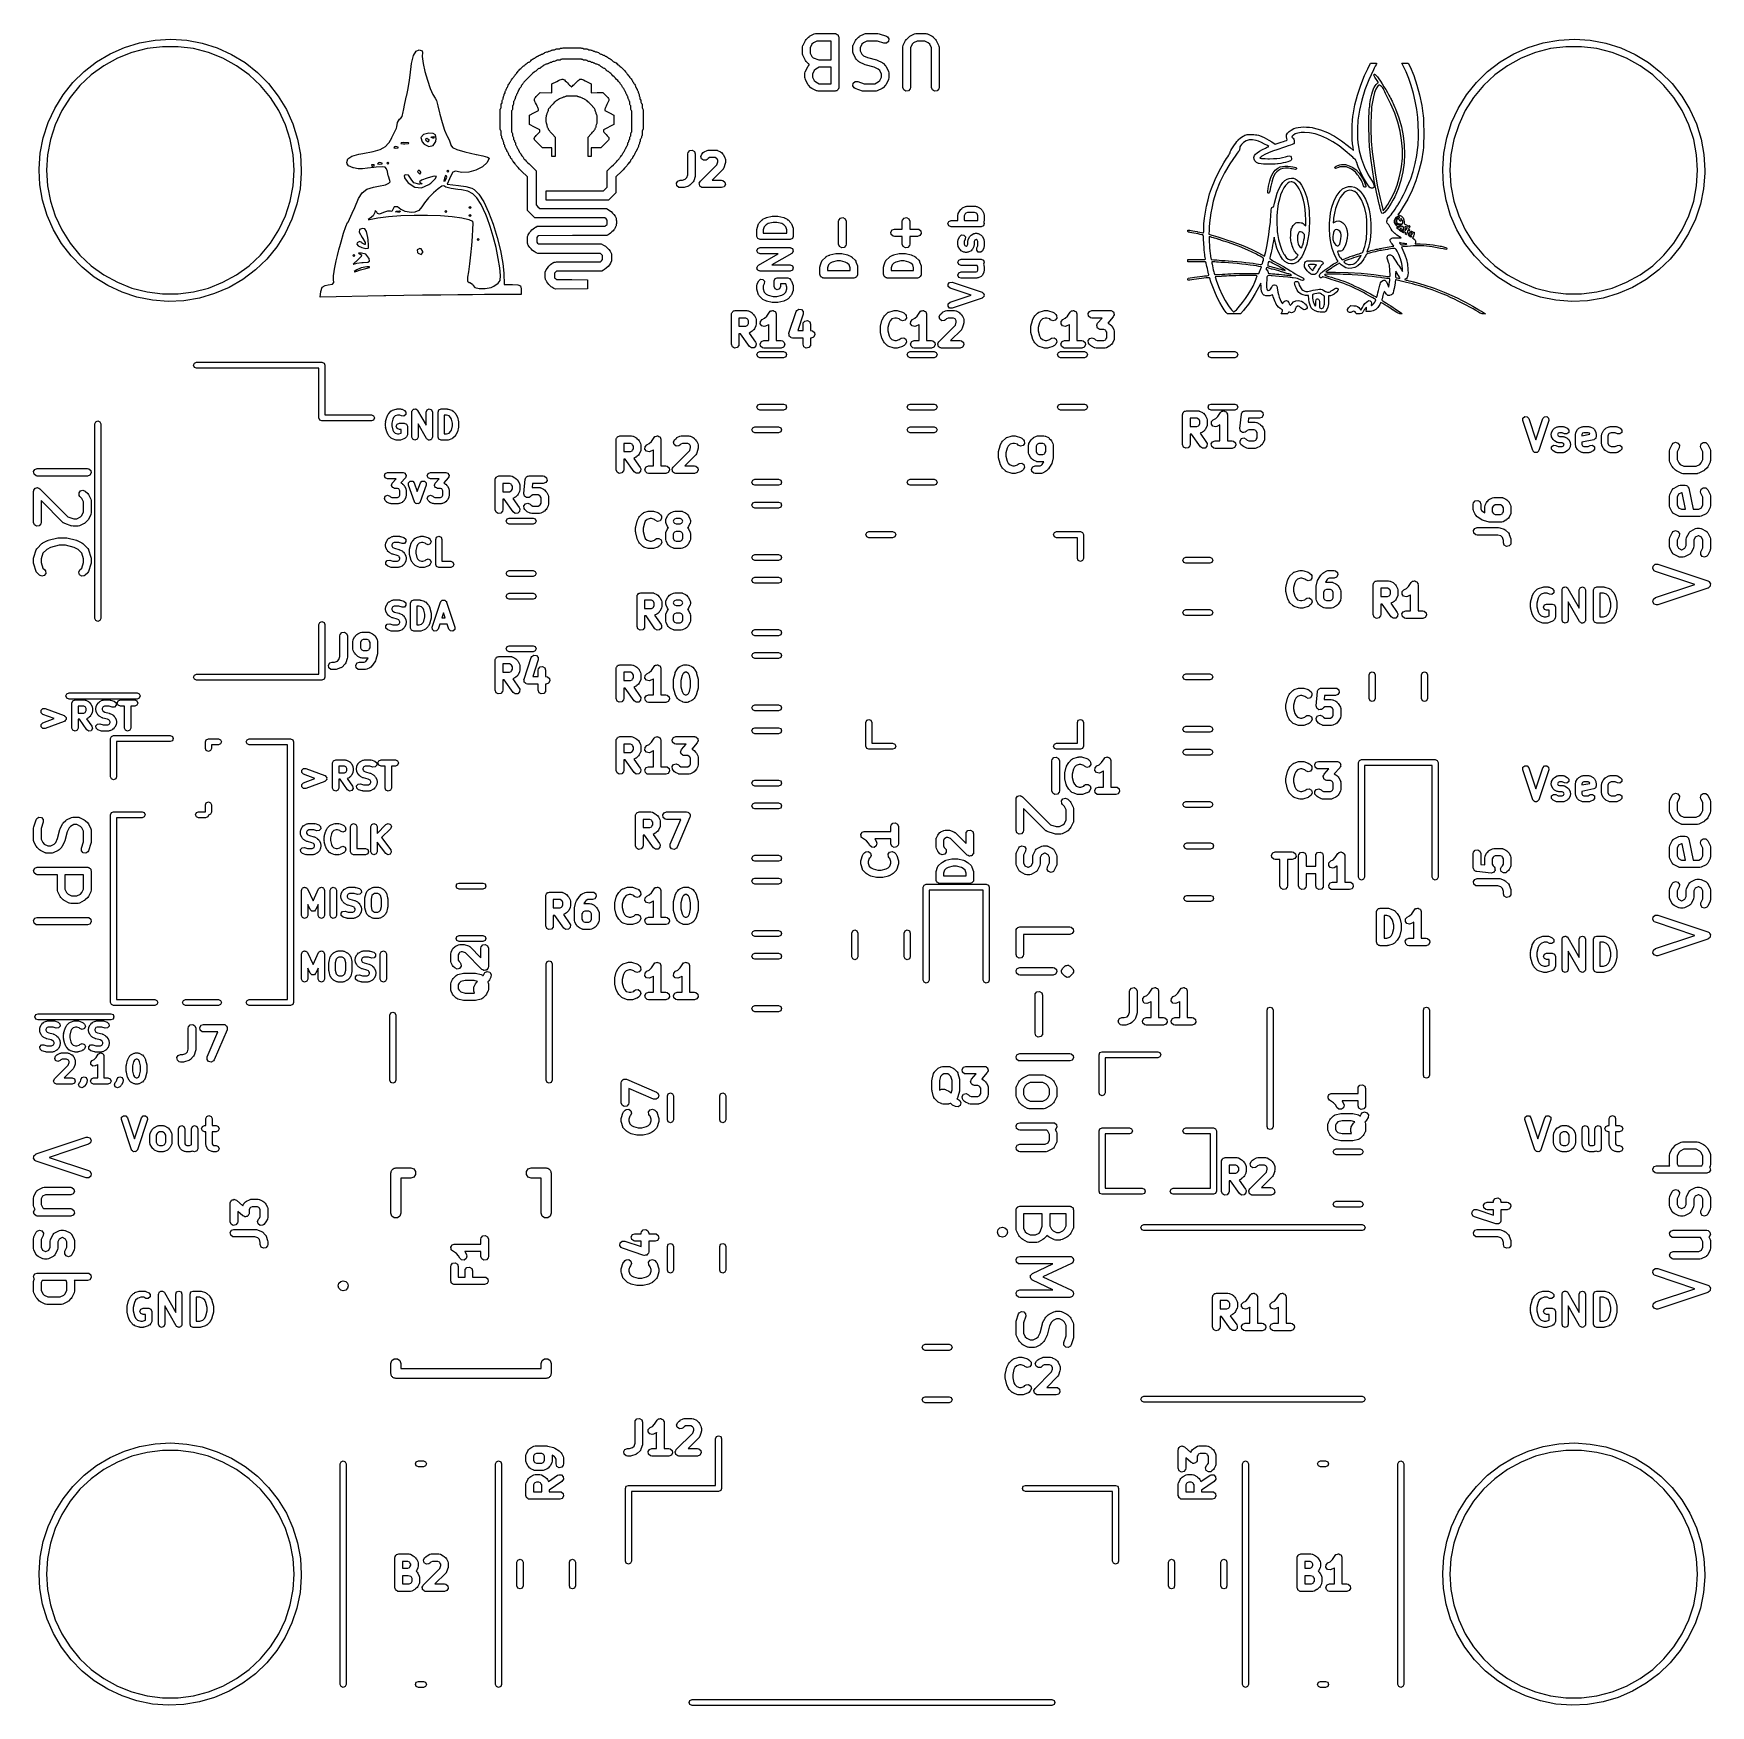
# Model space of a CAD drawing. Extents: x 83.3 to 116.7, y -116.6 to -83.3.
import ezdxf

# ---------------------------------------------------------------- set-up
doc = ezdxf.new("R2010")
doc.units = 0
doc.layers.add('BLACK', color=7, linetype='CONTINUOUS')

msp = doc.modelspace()

# ---------------------------------------------------------------- linework, layer by layer
at = {"layer": 'BLACK', "linetype": 'CONTINUOUS'}
for p, q in [((98.7522, -83.3282), (98.8474, -83.2805)), ((98.8474, -83.2805), (98.8724, -83.2731)), ((98.8724, -83.2731), (98.8767, -83.2742)), ((98.8767, -83.2742), (98.881, -83.2726)), ((98.881, -83.2726), (99.2619, -83.2726)), ((99.2619, -83.2726), (99.2716, -83.2743)), ((99.2716, -83.2743), (99.2749, -83.2738)), ((99.2749, -83.2738), (99.2778, -83.2754)), ((99.2778, -83.2754), (99.2876, -83.2771)), ((99.2876, -83.2771), (99.3025, -83.2897)), ((99.3025, -83.2897), (99.3194, -83.2994)), ((99.3194, -83.2994), (99.3217, -83.3058)), ((99.7522, -83.3282), (99.8474, -83.2805)), ((99.8474, -83.2805), (99.8724, -83.2731)), ((99.8724, -83.2731), (99.8767, -83.2742)), ((99.8767, -83.2742), (99.881, -83.2726)), ((99.881, -83.2726), (100.119, -83.2726)), ((100.119, -83.2726), (100.141, -83.2765)), ((100.141, -83.2765), (100.143, -83.2765)), ((100.143, -83.2765), (100.286, -83.3241)), ((100.752, -83.3282), (100.847, -83.2805)), ((100.847, -83.2805), (100.872, -83.2731)), ((100.872, -83.2731), (100.877, -83.2742)), ((100.877, -83.2742), (100.881, -83.2726)), ((100.881, -83.2726), (101.071, -83.2726)), ((101.071, -83.2726), (101.097, -83.2771)), ((101.097, -83.2771), (101.101, -83.28)), ((101.101, -83.28), (101.105, -83.2805)), ((101.105, -83.2805), (101.2, -83.3282)), ((84.8006, -83.6763), (85.0885, -83.549)), ((85.0885, -83.549), (85.3895, -83.4573)), ((85.5372, -83.5739), (85.2368, -83.651)), ((85.3895, -83.4573), (85.6994, -83.4023)), ((85.8449, -83.535), (85.5372, -83.5739)), ((85.6994, -83.4023), (86.0137, -83.385)), ((86.1551, -83.535), (85.8449, -83.535)), ((86.0137, -83.385), (86.3277, -83.4056)), ((86.4628, -83.5739), (86.1551, -83.535)), ((86.3277, -83.4056), (86.6371, -83.4638)), ((86.7632, -83.651), (86.4628, -83.5739)), ((86.6371, -83.4638), (86.9371, -83.5587)), ((86.9371, -83.5587), (87.2236, -83.689)), ((90.8536, -83.7102), (90.9085, -83.6227)), ((90.9085, -83.6227), (90.9674, -83.6)), ((90.9674, -83.6), (91.0264, -83.6193)), ((91.0264, -83.6193), (91.0291, -83.6506)), ((93.5307, -83.6376), (93.5428, -83.6297)), ((93.5428, -83.6297), (93.5556, -83.6216)), ((93.5428, -83.6297), (93.5428, -83.6297)), ((93.5556, -83.6216), (93.5683, -83.6208)), ((93.5683, -83.6208), (93.586, -83.6182)), ((93.586, -83.6182), (93.5963, -83.6111)), ((93.5963, -83.6111), (93.6056, -83.6044)), ((93.6056, -83.6044), (93.6176, -83.6011)), ((93.6176, -83.6011), (93.6356, -83.6)), ((93.6356, -83.6), (93.6383, -83.6)), ((93.6383, -83.6), (93.657, -83.5992)), ((93.657, -83.5992), (93.6688, -83.5964)), ((93.6688, -83.5964), (93.6769, -83.5907)), ((93.6769, -83.5907), (93.6778, -83.5897)), ((93.6778, -83.5897), (93.6839, -83.5844)), ((93.6839, -83.5844), (93.692, -83.5815)), ((93.692, -83.5815), (93.7047, -83.5803)), ((93.7047, -83.5803), (93.7246, -83.5804)), ((93.7246, -83.5804), (93.7262, -83.5805)), ((93.7262, -83.5805), (93.7468, -83.5806)), ((93.7468, -83.5806), (93.7602, -83.5795)), ((93.7602, -83.5795), (93.7691, -83.5765)), ((93.7691, -83.5765), (93.7763, -83.5711)), ((93.7763, -83.5711), (93.7767, -83.5707)), ((93.7767, -83.5707), (93.7796, -83.5682)), ((93.7796, -83.5682), (93.783, -83.566)), ((93.783, -83.566), (93.7878, -83.5643)), ((93.7878, -83.5643), (93.795, -83.563)), ((93.795, -83.563), (93.8053, -83.5619)), ((93.8053, -83.5619), (93.8198, -83.5612)), ((93.8198, -83.5612), (93.8394, -83.5606)), ((93.8394, -83.5606), (93.865, -83.5603)), ((93.865, -83.5603), (93.8974, -83.5601)), ((93.8974, -83.5601), (93.9377, -83.56)), ((93.9377, -83.56), (93.9867, -83.56)), ((93.9867, -83.56), (94.0075, -83.56)), ((94.0075, -83.56), (94.06, -83.56)), ((94.06, -83.56), (94.1035, -83.5601)), ((94.1035, -83.5601), (94.1388, -83.5602)), ((94.1388, -83.5602), (94.1668, -83.5605)), ((94.1668, -83.5605), (94.1885, -83.5609)), ((94.1885, -83.5609), (94.2048, -83.5616)), ((94.2048, -83.5616), (94.2166, -83.5625)), ((94.2166, -83.5625), (94.2248, -83.5638)), ((94.2248, -83.5638), (94.2304, -83.5654)), ((94.2304, -83.5654), (94.2342, -83.5673)), ((94.2342, -83.5673), (94.2372, -83.5697)), ((94.2372, -83.5697), (94.2383, -83.5707)), ((94.2383, -83.5707), (94.2455, -83.5763)), ((94.2455, -83.5763), (94.2543, -83.5794)), ((94.2543, -83.5794), (94.2673, -83.5806)), ((94.2673, -83.5806), (94.2875, -83.5805)), ((94.2875, -83.5805), (94.2888, -83.5805)), ((94.2888, -83.5805), (94.3093, -83.5803)), ((94.3093, -83.5803), (94.3224, -83.5813)), ((94.3224, -83.5813), (94.3307, -83.5842)), ((94.3307, -83.5842), (94.3369, -83.5893)), ((94.3369, -83.5893), (94.3372, -83.5897)), ((94.3372, -83.5897), (94.345, -83.5958)), ((94.345, -83.5958), (94.3562, -83.599)), ((94.3562, -83.599), (94.3739, -83.6)), ((94.3739, -83.6), (94.3767, -83.6)), ((94.3767, -83.6), (94.3957, -83.6008)), ((94.3957, -83.6008), (94.4081, -83.6039)), ((94.4081, -83.6039), (94.4176, -83.6101)), ((94.4176, -83.6101), (94.4187, -83.6111)), ((94.4187, -83.6111), (94.4341, -83.62)), ((94.4341, -83.62), (94.4467, -83.6208)), ((94.4467, -83.6208), (94.463, -83.6229)), ((94.463, -83.6229), (94.4722, -83.6297)), ((94.4722, -83.6297), (94.4843, -83.6376)), ((98.6155, -83.5381), (98.62, -83.5124)), ((98.6155, -83.681), (98.6155, -83.5381)), ((98.62, -83.5124), (98.6229, -83.509)), ((98.6229, -83.509), (98.6234, -83.5046)), ((98.6234, -83.5046), (98.671, -83.4093)), ((98.671, -83.4093), (98.6844, -83.3913)), ((98.6844, -83.3913), (98.6851, -83.3898)), ((98.6851, -83.3898), (98.7327, -83.3422)), ((98.7327, -83.3422), (98.751, -83.3293)), ((98.751, -83.3293), (98.7522, -83.3282)), ((98.7997, -83.4873), (98.7655, -83.5558)), ((98.7655, -83.5558), (98.7655, -83.6632)), ((98.8301, -83.4569), (98.7997, -83.4873)), ((98.8987, -83.4226), (98.8301, -83.4569)), ((99.1869, -83.4226), (98.8987, -83.4226)), ((99.1869, -83.7964), (99.1869, -83.4226)), ((99.3217, -83.3058), (99.3269, -83.3101)), ((99.3269, -83.3101), (99.3302, -83.3293)), ((99.3302, -83.3293), (99.3369, -83.3476)), ((99.3369, -83.3476), (99.3369, -84.3476)), ((99.6155, -83.5381), (99.62, -83.5124)), ((99.6155, -83.6333), (99.6155, -83.5381)), ((99.617, -83.6375), (99.6155, -83.6333)), ((99.62, -83.5124), (99.6229, -83.509)), ((99.6229, -83.509), (99.6234, -83.5046)), ((99.6234, -83.5046), (99.671, -83.4093)), ((99.671, -83.4093), (99.6844, -83.3913)), ((99.6844, -83.3913), (99.6851, -83.3898)), ((99.6851, -83.3898), (99.7327, -83.3422)), ((99.7327, -83.3422), (99.751, -83.3293)), ((99.751, -83.3293), (99.7522, -83.3282)), ((99.7997, -83.4873), (99.7655, -83.5558)), ((99.7655, -83.5558), (99.7655, -83.6156)), ((99.7655, -83.6156), (99.7997, -83.6841)), ((99.8301, -83.4569), (99.7997, -83.4873)), ((99.8987, -83.4226), (99.8301, -83.4569)), ((100.107, -83.4226), (99.8987, -83.4226)), ((100.238, -83.4664), (100.107, -83.4226)), ((100.289, -83.465), (100.238, -83.4664)), ((100.286, -83.3241), (100.309, -83.3365)), ((100.328, -83.4309), (100.289, -83.465)), ((100.309, -83.3365), (100.335, -83.3802)), ((100.335, -83.3802), (100.328, -83.4309)), ((100.615, -83.5381), (100.62, -83.5124)), ((100.615, -84.3476), (100.615, -83.5381)), ((100.62, -83.5124), (100.623, -83.509)), ((100.623, -83.5046), (100.671, -83.4093)), ((100.623, -83.509), (100.623, -83.5046)), ((100.671, -83.4093), (100.684, -83.3913)), ((100.684, -83.3913), (100.685, -83.3898)), ((100.685, -83.3898), (100.733, -83.3422)), ((100.733, -83.3422), (100.751, -83.3293)), ((100.751, -83.3293), (100.752, -83.3282)), ((100.8, -83.4873), (100.765, -83.5558)), ((100.765, -83.5558), (100.765, -84.3476)), ((100.83, -83.4569), (100.8, -83.4873)), ((100.899, -83.4226), (100.83, -83.4569)), ((101.054, -83.4226), (100.899, -83.4226)), ((101.122, -83.4569), (101.054, -83.4226)), ((101.153, -83.4873), (101.122, -83.4569)), ((101.187, -83.5558), (101.153, -83.4873)), ((101.187, -84.3476), (101.187, -83.5558)), ((101.2, -83.3282), (101.218, -83.3415)), ((101.218, -83.3415), (101.22, -83.3422)), ((101.22, -83.3422), (101.267, -83.3898)), ((101.267, -83.3898), (101.28, -83.4082)), ((101.28, -83.4082), (101.281, -83.4093)), ((101.281, -83.4093), (101.329, -83.5046)), ((101.329, -83.5046), (101.336, -83.5295)), ((101.336, -83.5295), (101.335, -83.5339)), ((101.335, -83.5339), (101.337, -83.5381)), ((101.337, -83.5381), (101.337, -84.3476)), ((112.801, -83.6763), (113.088, -83.549)), ((113.088, -83.549), (113.39, -83.4573)), ((113.537, -83.5739), (113.237, -83.651)), ((113.39, -83.4573), (113.699, -83.4023)), ((113.845, -83.535), (113.537, -83.5739)), ((113.699, -83.4023), (114.014, -83.385)), ((114.155, -83.535), (113.845, -83.535)), ((114.014, -83.385), (114.328, -83.4056)), ((114.463, -83.5739), (114.155, -83.535)), ((114.328, -83.4056), (114.637, -83.4638)), ((114.763, -83.651), (114.463, -83.5739)), ((114.637, -83.4638), (114.937, -83.5587)), ((114.937, -83.5587), (115.224, -83.689)), ((84.281, -84.0294), (84.5302, -83.8372)), ((84.6766, -83.9146), (84.4256, -84.0969)), ((84.5302, -83.8372), (84.8006, -83.6763)), ((84.9484, -83.7652), (84.6766, -83.9146)), ((85.2368, -83.651), (84.9484, -83.7652)), ((87.0516, -83.7652), (86.7632, -83.651)), ((87.3234, -83.9146), (87.0516, -83.7652)), ((87.2236, -83.689), (87.4924, -83.8527)), ((87.5744, -84.0969), (87.3234, -83.9146)), ((87.4924, -83.8527), (87.7396, -84.0475)), ((90.7836, -84.1), (90.8125, -83.8678)), ((90.8125, -83.8678), (90.8536, -83.7102)), ((91.0291, -83.6506), (91.0242, -83.7332)), ((91.0242, -83.7332), (91.0434, -83.8677)), ((91.0434, -83.8677), (91.0805, -84.0322)), ((92.9766, -83.9862), (92.9958, -83.9667)), ((92.9958, -83.9667), (93.0142, -83.9486)), ((93.0142, -83.9486), (93.0304, -83.9335)), ((93.0304, -83.9335), (93.043, -83.9225)), ((93.043, -83.9225), (93.0509, -83.917)), ((93.0509, -83.917), (93.0524, -83.9167)), ((93.0524, -83.9167), (93.0579, -83.9142)), ((93.0579, -83.9142), (93.0689, -83.906)), ((93.0689, -83.906), (93.0838, -83.8934)), ((93.0838, -83.8934), (93.0999, -83.8788)), ((93.0999, -83.8788), (93.1201, -83.8606)), ((93.1201, -83.8606), (93.1347, -83.8488)), ((93.1347, -83.8488), (93.1451, -83.8427)), ((93.1451, -83.8427), (93.1525, -83.8413)), ((93.1525, -83.8413), (93.1533, -83.8414)), ((93.1533, -83.8414), (93.1612, -83.8404)), ((93.1612, -83.8404), (93.1715, -83.8342)), ((93.1715, -83.8342), (93.1858, -83.8215)), ((93.1858, -83.8215), (93.1934, -83.8138)), ((93.1934, -83.8138), (93.2087, -83.7997)), ((93.2087, -83.7997), (93.2257, -83.7861)), ((93.2257, -83.7861), (93.2424, -83.7745)), ((93.2424, -83.7745), (93.2569, -83.766)), ((93.2569, -83.766), (93.2673, -83.7621)), ((93.2673, -83.7621), (93.271, -83.7626)), ((93.271, -83.7626), (93.2753, -83.7606)), ((93.2753, -83.7606), (93.2843, -83.753)), ((93.2843, -83.753), (93.2926, -83.7449)), ((93.2926, -83.7449), (93.31, -83.7303)), ((93.31, -83.7303), (93.3244, -83.725)), ((93.3244, -83.725), (93.3251, -83.725)), ((93.3251, -83.725), (93.3385, -83.7211)), ((93.3385, -83.7211), (93.3503, -83.7121)), ((93.3501, -83.9705), (93.3397, -83.9772)), ((93.3584, -83.9692), (93.3501, -83.9705)), ((93.3503, -83.7121), (93.3639, -83.7023)), ((93.3701, -83.9669), (93.3584, -83.9692)), ((93.3639, -83.7023), (93.3736, -83.7014)), ((93.3854, -83.9554), (93.3701, -83.9669)), ((93.3736, -83.7014), (93.3865, -83.6993)), ((93.3894, -83.9515), (93.3854, -83.9554)), ((93.3865, -83.6993), (93.3931, -83.6943)), ((93.3998, -83.9433), (93.3894, -83.9515)), ((93.3931, -83.6943), (93.4046, -83.687)), ((93.4069, -83.94), (93.3998, -83.9433)), ((93.4046, -83.687), (93.4145, -83.685)), ((93.4098, -83.9391), (93.4069, -83.94)), ((93.4189, -83.9328), (93.4098, -83.9391)), ((93.4145, -83.685), (93.4232, -83.6838)), ((93.43, -83.9225), (93.4189, -83.9328)), ((93.4232, -83.6838), (93.4334, -83.6798)), ((93.4358, -83.917), (93.43, -83.9225)), ((93.4334, -83.6798), (93.4469, -83.6718)), ((93.4471, -83.9084), (93.4358, -83.917)), ((93.4469, -83.6718), (93.4656, -83.6588)), ((93.4552, -83.905), (93.4471, -83.9084)), ((93.4628, -83.9026), (93.4552, -83.905)), ((93.4725, -83.895), (93.4628, -83.9026)), ((93.4656, -83.6588), (93.4745, -83.6524)), ((93.4815, -83.8886), (93.4725, -83.895)), ((93.4745, -83.6524), (93.4961, -83.6419)), ((93.497, -83.885), (93.4815, -83.8886)), ((93.4961, -83.6419), (93.5125, -83.64)), ((93.4983, -83.8849), (93.497, -83.885)), ((93.5136, -83.8818), (93.4983, -83.8849)), ((93.5125, -83.64), (93.5307, -83.6376)), ((93.5289, -83.875), (93.5136, -83.8818)), ((93.5311, -83.8737), (93.5289, -83.875)), ((93.5442, -83.8675), (93.5311, -83.8737)), ((93.5543, -83.865), (93.5442, -83.8675)), ((93.5617, -83.863), (93.5543, -83.865)), ((93.5717, -83.8559), (93.5617, -83.863)), ((93.5799, -83.8501), (93.5717, -83.8559)), ((93.5953, -83.849), (93.5799, -83.8501)), ((93.6087, -83.8485), (93.5953, -83.849)), ((93.6224, -83.8401), (93.6087, -83.8485)), ((93.6358, -83.8318), (93.6224, -83.8401)), ((93.657, -83.828), (93.6358, -83.8318)), ((93.6757, -83.8251), (93.657, -83.828)), ((93.6914, -83.8161), (93.6757, -83.8251)), ((93.6963, -83.812), (93.6914, -83.8161)), ((93.7054, -83.8076), (93.6963, -83.812)), ((93.7184, -83.8055), (93.7054, -83.8076)), ((93.7383, -83.805), (93.7184, -83.8055)), ((93.7501, -83.8049), (93.7383, -83.805)), ((93.7657, -83.8036), (93.7501, -83.8049)), ((93.7756, -83.8005), (93.7657, -83.8036)), ((93.7825, -83.795), (93.7756, -83.8005)), ((93.7826, -83.7949), (93.7825, -83.795)), ((93.7851, -83.7925), (93.7826, -83.7949)), ((93.7884, -83.7905), (93.7851, -83.7925)), ((93.7935, -83.7889), (93.7884, -83.7905)), ((93.8013, -83.7877), (93.7935, -83.7889)), ((93.8127, -83.7867), (93.8013, -83.7877)), ((93.8285, -83.786), (93.8127, -83.7867)), ((93.8498, -83.7856), (93.8285, -83.786)), ((93.8774, -83.7852), (93.8498, -83.7856)), ((93.9123, -83.7851), (93.8774, -83.7852)), ((93.9554, -83.785), (93.9123, -83.7851)), ((94.0075, -83.785), (93.9554, -83.785)), ((94.0095, -83.785), (94.0075, -83.785)), ((94.0613, -83.785), (94.0095, -83.785)), ((94.1041, -83.7851), (94.0613, -83.785)), ((94.1387, -83.7853), (94.1041, -83.7851)), ((94.166, -83.7856), (94.1387, -83.7853)), ((94.1871, -83.7861), (94.166, -83.7856)), ((94.2028, -83.7868), (94.1871, -83.7861)), ((94.214, -83.7877), (94.2028, -83.7868)), ((94.2217, -83.789), (94.214, -83.7877)), ((94.2267, -83.7906), (94.2217, -83.789)), ((94.23, -83.7926), (94.2267, -83.7906)), ((94.2325, -83.795), (94.23, -83.7926)), ((94.2368, -83.7989), (94.2325, -83.795)), ((94.2451, -83.8027), (94.2368, -83.7989)), ((94.2581, -83.8045), (94.2451, -83.8027)), ((94.2783, -83.805), (94.2581, -83.8045)), ((94.2817, -83.805), (94.2783, -83.805)), ((94.3, -83.8055), (94.2817, -83.805)), ((94.3116, -83.8073), (94.3, -83.8055)), ((94.3194, -83.8111), (94.3116, -83.8073)), ((94.3262, -83.8178), (94.3194, -83.8111)), ((94.3329, -83.8243), (94.3262, -83.8178)), ((94.3432, -83.8289), (94.3329, -83.8243)), ((94.3585, -83.8293), (94.3432, -83.8289)), ((94.3659, -83.8291), (94.3585, -83.8293)), ((94.3803, -83.8316), (94.3659, -83.8291)), ((94.3921, -83.8396), (94.3803, -83.8316)), ((94.4046, -83.8479), (94.3921, -83.8396)), ((94.4197, -83.849), (94.4046, -83.8479)), ((94.4314, -83.849), (94.4197, -83.849)), ((94.4433, -83.8559), (94.4314, -83.849)), ((94.4506, -83.8614), (94.4433, -83.8559)), ((94.4625, -83.865), (94.4506, -83.8614)), ((94.4717, -83.8674), (94.4625, -83.865)), ((94.4825, -83.875), (94.4717, -83.8674)), ((94.494, -83.8825), (94.4825, -83.875)), ((94.4843, -83.6376), (94.5025, -83.64)), ((94.5125, -83.885), (94.494, -83.8825)), ((94.5025, -83.64), (94.5025, -83.64)), ((94.5025, -83.64), (94.5261, -83.6443)), ((94.5302, -83.8872), (94.5125, -83.885)), ((94.5261, -83.6443), (94.5405, -83.6524)), ((94.5425, -83.895), (94.5302, -83.8872)), ((94.5405, -83.6524), (94.5617, -83.6675)), ((94.5504, -83.9015), (94.5425, -83.895)), ((94.5598, -83.905), (94.5504, -83.9015)), ((94.5633, -83.9059), (94.5598, -83.905)), ((94.5617, -83.6675), (94.5769, -83.6773)), ((94.5734, -83.9122), (94.5633, -83.9059)), ((94.585, -83.9225), (94.5734, -83.9122)), ((94.5769, -83.6773), (94.5882, -83.6827)), ((94.5908, -83.9281), (94.585, -83.9225)), ((94.5882, -83.6827), (94.5972, -83.6848)), ((94.6013, -83.9367), (94.5908, -83.9281)), ((94.5972, -83.6848), (94.6005, -83.685)), ((94.6005, -83.685), (94.6138, -83.6885)), ((94.6081, -83.94), (94.6013, -83.9367)), ((94.6101, -83.9405), (94.6081, -83.94)), ((94.6188, -83.9459), (94.6101, -83.9405)), ((94.6138, -83.6885), (94.6218, -83.6943)), ((94.6296, -83.9554), (94.6188, -83.9459)), ((94.6218, -83.6943), (94.6336, -83.7012)), ((94.6431, -83.966), (94.6296, -83.9554)), ((94.6336, -83.7012), (94.6414, -83.7014)), ((94.6414, -83.7014), (94.6546, -83.704)), ((94.6566, -83.9692), (94.6431, -83.966)), ((94.6546, -83.704), (94.6647, -83.7121)), ((94.6595, -83.9691), (94.6566, -83.9692)), ((94.6684, -83.9722), (94.6595, -83.9691)), ((94.6647, -83.7121), (94.6776, -83.7217)), ((94.6776, -83.7217), (94.6899, -83.725)), ((94.6899, -83.725), (94.7041, -83.7297)), ((94.7041, -83.7297), (94.7213, -83.7438)), ((94.7213, -83.7438), (94.7224, -83.7449)), ((94.7224, -83.7449), (94.7334, -83.7554)), ((94.7334, -83.7554), (94.7413, -83.7617)), ((94.7413, -83.7617), (94.744, -83.7626)), ((94.744, -83.7626), (94.7504, -83.7628)), ((94.7504, -83.7628), (94.7623, -83.7683)), ((94.7623, -83.7683), (94.7777, -83.7779)), ((94.7777, -83.7779), (94.7947, -83.7903)), ((94.7947, -83.7903), (94.8114, -83.8041)), ((94.8114, -83.8041), (94.8216, -83.8138)), ((94.8216, -83.8138), (94.838, -83.8296)), ((94.838, -83.8296), (94.8498, -83.8385)), ((94.8498, -83.8385), (94.8585, -83.8416)), ((94.8585, -83.8416), (94.8617, -83.8414)), ((94.8617, -83.8414), (94.8688, -83.8422)), ((94.8688, -83.8422), (94.8788, -83.8478)), ((94.8788, -83.8478), (94.8929, -83.8588)), ((94.8929, -83.8588), (94.9123, -83.8762)), ((94.9123, -83.8762), (94.9151, -83.8788)), ((94.9151, -83.8788), (94.9322, -83.8943)), ((94.9322, -83.8943), (94.9469, -83.9066)), ((94.9469, -83.9066), (94.9576, -83.9145)), ((94.9576, -83.9145), (94.9626, -83.9167)), ((94.9626, -83.9167), (94.968, -83.9194)), ((94.968, -83.9194), (94.9788, -83.9282)), ((94.9788, -83.9282), (94.9936, -83.9418)), ((94.9936, -83.9418), (95.0112, -83.9587)), ((95.0112, -83.9587), (95.0302, -83.9778)), ((98.617, -83.6852), (98.6155, -83.681)), ((98.616, -83.6895), (98.617, -83.6852)), ((98.6234, -83.7145), (98.616, -83.6895)), ((98.671, -83.8097), (98.6234, -83.7145)), ((98.6722, -83.8109), (98.671, -83.8097)), ((98.671, -84.0284), (98.7186, -83.9331)), ((98.6851, -83.8292), (98.6722, -83.8109)), ((98.7327, -83.8768), (98.6851, -83.8292)), ((98.7186, -83.9331), (98.732, -83.9151)), ((98.732, -83.9151), (98.7327, -83.9136)), ((98.7367, -83.8787), (98.7327, -83.8768)), ((98.7327, -83.9136), (98.7551, -83.8912)), ((98.7391, -83.8826), (98.7367, -83.8787)), ((98.7551, -83.8912), (98.7391, -83.8826)), ((98.7655, -83.6632), (98.7997, -83.7318)), ((98.7997, -83.7318), (98.8262, -83.7583)), ((98.8262, -83.7583), (98.9407, -83.7964)), ((98.9463, -83.9464), (98.8778, -83.9807)), ((98.9407, -83.7964), (99.1869, -83.7964)), ((99.1869, -83.9464), (98.9463, -83.9464)), ((99.1869, -84.2726), (99.1869, -83.9464)), ((99.616, -83.6419), (99.617, -83.6375)), ((99.6234, -83.6669), (99.616, -83.6419)), ((99.671, -83.7621), (99.6234, -83.6669)), ((99.6722, -83.7632), (99.671, -83.7621)), ((99.6851, -83.7816), (99.6722, -83.7632)), ((99.7327, -83.8292), (99.6851, -83.7816)), ((99.7342, -83.8299), (99.7327, -83.8292)), ((99.7522, -83.8433), (99.7342, -83.8299)), ((99.8474, -83.8909), (99.7522, -83.8433)), ((99.7997, -83.6841), (99.8301, -83.7146)), ((99.8301, -83.7146), (99.9071, -83.753)), ((99.8509, -83.8913), (99.8474, -83.8909)), ((99.8628, -83.8966), (99.8509, -83.8913)), ((100.045, -83.9422), (99.8628, -83.8966)), ((99.9071, -83.753), (100.09, -83.7987)), ((100.122, -83.9807), (100.045, -83.9422)), ((100.09, -83.7987), (100.101, -83.8039)), ((100.101, -83.8039), (100.105, -83.8043)), ((100.105, -83.8043), (100.2, -83.852)), ((100.2, -83.852), (100.218, -83.8653)), ((100.218, -83.8653), (100.22, -83.866)), ((100.22, -83.866), (100.267, -83.9136)), ((100.267, -83.9136), (100.28, -83.932)), ((100.28, -83.932), (100.281, -83.9331)), ((100.281, -83.9331), (100.329, -84.0284)), ((109.89, -83.9754), (109.943, -83.865)), ((109.943, -83.865), (110.006, -83.865)), ((110.021, -83.9629), (110.003, -83.9983)), ((110.006, -83.865), (110.036, -83.8653)), ((110.04, -83.9252), (110.021, -83.9629)), ((110.036, -83.8653), (110.058, -83.8659)), ((110.055, -83.895), (110.04, -83.9252)), ((110.065, -83.8748), (110.055, -83.895)), ((110.058, -83.8659), (110.068, -83.8669)), ((110.068, -83.8671), (110.065, -83.8748)), ((110.068, -83.8669), (110.068, -83.8671)), ((110.611, -83.9436), (110.571, -83.865)), ((110.571, -83.865), (110.699, -83.865)), ((110.654, -84.0335), (110.611, -83.9436)), ((110.699, -83.865), (110.733, -83.9379)), ((110.733, -83.9379), (110.806, -84.1125)), ((112.281, -84.0294), (112.53, -83.8372)), ((112.677, -83.9146), (112.426, -84.0969)), ((112.53, -83.8372), (112.801, -83.6763)), ((112.948, -83.7652), (112.677, -83.9146)), ((113.237, -83.651), (112.948, -83.7652)), ((115.052, -83.7652), (114.763, -83.651)), ((115.323, -83.9146), (115.052, -83.7652)), ((115.224, -83.689), (115.492, -83.8527)), ((115.574, -84.0969), (115.323, -83.9146)), ((115.492, -83.8527), (115.74, -84.0475)), ((83.8605, -84.4964), (84.0567, -84.2502)), ((84.0567, -84.2502), (84.281, -84.0294)), ((84.4256, -84.0969), (84.1995, -84.3093)), ((87.8005, -84.3093), (87.5744, -84.0969)), ((87.7396, -84.0475), (87.9615, -84.2707)), ((87.9615, -84.2707), (88.1551, -84.5188)), ((90.7467, -84.3673), (90.7726, -84.201)), ((90.7726, -84.201), (90.7836, -84.1)), ((91.0805, -84.0322), (91.1294, -84.2054)), ((91.1294, -84.2054), (91.184, -84.3655)), ((92.735, -84.3187), (92.7394, -84.3028)), ((92.7394, -84.3028), (92.7526, -84.2829)), ((92.7526, -84.2829), (92.7549, -84.2801)), ((92.7549, -84.2801), (92.7649, -84.2674)), ((92.7649, -84.2674), (92.7712, -84.258)), ((92.7712, -84.258), (92.7724, -84.2541)), ((92.7724, -84.2541), (92.774, -84.2495)), ((92.774, -84.2495), (92.7811, -84.2413)), ((92.7811, -84.2413), (92.7825, -84.24)), ((92.7825, -84.24), (92.7912, -84.2287)), ((92.7912, -84.2287), (92.795, -84.2175)), ((92.795, -84.2171), (92.7982, -84.2072)), ((92.795, -84.2175), (92.795, -84.2171)), ((92.7982, -84.2072), (92.8067, -84.1928)), ((92.8067, -84.1928), (92.8186, -84.1762)), ((92.8186, -84.1762), (92.8322, -84.16)), ((92.8322, -84.16), (92.8443, -84.148)), ((92.8443, -84.148), (92.8521, -84.1393)), ((92.8521, -84.1393), (92.855, -84.1331)), ((92.855, -84.1331), (92.8583, -84.1273)), ((92.8583, -84.1273), (92.8671, -84.1166)), ((92.8671, -84.1166), (92.8796, -84.1029)), ((92.8796, -84.1029), (92.8834, -84.0991)), ((92.8834, -84.0991), (92.8971, -84.0841)), ((92.8971, -84.0841), (92.9076, -84.0704)), ((92.9076, -84.0704), (92.9132, -84.0604)), ((92.9132, -84.0604), (92.9135, -84.0589)), ((92.9135, -84.0589), (92.9174, -84.0522)), ((92.9174, -84.0522), (92.9269, -84.0401)), ((92.9269, -84.0401), (92.9409, -84.0242)), ((92.9409, -84.0242), (92.9579, -84.0058)), ((92.9579, -84.0058), (92.9766, -83.9862)), ((93.009, -84.3048), (93.0023, -84.3153)), ((93.0199, -84.2926), (93.009, -84.3048)), ((93.0279, -84.2841), (93.0199, -84.2926)), ((93.0366, -84.2728), (93.0279, -84.2841)), ((93.04, -84.2652), (93.0366, -84.2728)), ((93.0411, -84.2622), (93.04, -84.2652)), ((93.0461, -84.2551), (93.0411, -84.2622)), ((93.0556, -84.2439), (93.0461, -84.2551)), ((93.07, -84.2282), (93.0556, -84.2439)), ((93.0897, -84.2074), (93.07, -84.2282)), ((93.1153, -84.1811), (93.0897, -84.2074)), ((93.147, -84.1488), (93.1153, -84.1811)), ((93.1856, -84.11), (93.147, -84.1488)), ((93.2094, -84.0864), (93.1856, -84.11)), ((93.2365, -84.0607), (93.2094, -84.0864)), ((93.2574, -84.0423), (93.2365, -84.0607)), ((93.2724, -84.0313), (93.2574, -84.0423)), ((93.2816, -84.0273), (93.2724, -84.0313)), ((93.283, -84.027), (93.2816, -84.0273)), ((93.2923, -84.0217), (93.283, -84.027)), ((93.3052, -84.0111), (93.2923, -84.0217)), ((93.3193, -83.9971), (93.3052, -84.0111)), ((93.3256, -83.9904), (93.3193, -83.9971)), ((93.3397, -83.9772), (93.3256, -83.9904)), ((93.615, -84.275), (93.7099, -84.2275)), ((93.615, -84.4525), (93.615, -84.275)), ((93.7099, -84.2275), (93.746, -84.2093)), ((93.746, -84.2093), (93.7746, -84.1954)), ((93.7746, -84.1954), (93.7973, -84.1859)), ((93.7973, -84.1859), (93.8159, -84.1812)), ((93.8159, -84.1812), (93.8318, -84.1813)), ((93.8318, -84.1813), (93.8469, -84.1866)), ((93.8469, -84.1866), (93.8627, -84.1972)), ((93.8627, -84.1972), (93.8809, -84.2135)), ((93.8809, -84.2135), (93.9032, -84.2356)), ((93.9032, -84.2356), (93.9245, -84.257)), ((93.9245, -84.257), (93.9473, -84.2795)), ((93.9473, -84.2795), (93.9681, -84.2993)), ((93.9681, -84.2993), (93.9858, -84.3154)), ((94.0253, -84.3194), (94.0414, -84.3046)), ((94.0414, -84.3046), (94.0612, -84.2858)), ((94.0612, -84.2858), (94.0834, -84.2641)), ((94.0834, -84.2641), (94.0916, -84.2559)), ((94.0916, -84.2559), (94.1179, -84.2295)), ((94.1179, -84.2295), (94.139, -84.2089)), ((94.139, -84.2089), (94.1564, -84.1941)), ((94.1564, -84.1941), (94.1718, -84.1848)), ((94.1718, -84.1848), (94.1869, -84.1808)), ((94.1869, -84.1808), (94.2033, -84.1819)), ((94.2033, -84.1819), (94.2226, -84.1878)), ((94.2226, -84.1878), (94.2465, -84.1983)), ((94.2465, -84.1983), (94.2767, -84.2132)), ((94.2767, -84.2132), (94.305, -84.2275)), ((94.305, -84.2275), (94.4, -84.275)), ((94.4, -84.275), (94.4, -84.4525)), ((94.6799, -83.9812), (94.6684, -83.9722)), ((94.6957, -83.9971), (94.6799, -83.9812)), ((94.6989, -84.0005), (94.6957, -83.9971)), ((94.7129, -84.0138), (94.6989, -84.0005)), ((94.7252, -84.0234), (94.7129, -84.0138)), ((94.7333, -84.0273), (94.7252, -84.0234)), ((94.7346, -84.0275), (94.7333, -84.0273)), ((94.7442, -84.0324), (94.7346, -84.0275)), ((94.7577, -84.0423), (94.7442, -84.0324)), ((94.7728, -84.0553), (94.7577, -84.0423)), ((94.7882, -84.0698), (94.7728, -84.0553)), ((94.8091, -84.0903), (94.7882, -84.0698)), ((94.8322, -84.1133), (94.8091, -84.0903)), ((94.8566, -84.138), (94.8322, -84.1133)), ((94.8812, -84.1632), (94.8566, -84.138)), ((94.9049, -84.1878), (94.8812, -84.1632)), ((94.9267, -84.2107), (94.9049, -84.1878)), ((94.9456, -84.2309), (94.9267, -84.2107)), ((94.9605, -84.2473), (94.9456, -84.2309)), ((94.9704, -84.2588), (94.9605, -84.2473)), ((94.9742, -84.2644), (94.9704, -84.2588)), ((94.9766, -84.2694), (94.9742, -84.2644)), ((94.9846, -84.2804), (94.9766, -84.2694)), ((94.9958, -84.2931), (94.9846, -84.2804)), ((95.004, -84.3023), (94.9958, -84.2931)), ((95.0118, -84.3136), (95.004, -84.3023)), ((95.0302, -83.9778), (95.0493, -83.9975)), ((95.0493, -83.9975), (95.0672, -84.0166)), ((95.0672, -84.0166), (95.0826, -84.0338)), ((95.0826, -84.0338), (95.0942, -84.0476)), ((95.0942, -84.0476), (95.1006, -84.0568)), ((95.1006, -84.0568), (95.1015, -84.0589)), ((95.1015, -84.0589), (95.1057, -84.0678)), ((95.1057, -84.0678), (95.1153, -84.0809)), ((95.1153, -84.0809), (95.1284, -84.0958)), ((95.1284, -84.0958), (95.1316, -84.0991)), ((95.1316, -84.0991), (95.1448, -84.1131)), ((95.1448, -84.1131), (95.1548, -84.1248)), ((95.1548, -84.1248), (95.1597, -84.1322)), ((95.1597, -84.1322), (95.16, -84.1331)), ((95.16, -84.1331), (95.1634, -84.14)), ((95.1634, -84.14), (95.1707, -84.148)), ((95.1707, -84.148), (95.1843, -84.1617)), ((95.1843, -84.1617), (95.1978, -84.1781)), ((95.1978, -84.1781), (95.2095, -84.1945)), ((95.2095, -84.1945), (95.2174, -84.2086)), ((95.2174, -84.2086), (95.22, -84.2171)), ((95.22, -84.2171), (95.2235, -84.2281)), ((95.2235, -84.2281), (95.232, -84.2395)), ((95.232, -84.2395), (95.2325, -84.24)), ((95.2325, -84.24), (95.2402, -84.2484)), ((95.2402, -84.2484), (95.2428, -84.2537)), ((95.2428, -84.2537), (95.2426, -84.2541)), ((95.2426, -84.2541), (95.2443, -84.2588)), ((95.2443, -84.2588), (95.2511, -84.2687)), ((95.2511, -84.2687), (95.2601, -84.2801)), ((95.2601, -84.2801), (95.2745, -84.3005)), ((95.2745, -84.3005), (95.2799, -84.3169)), ((98.6631, -84.0619), (98.6676, -84.0363)), ((98.6631, -84.1571), (98.6631, -84.0619)), ((98.6646, -84.1614), (98.6631, -84.1571)), ((98.6636, -84.1657), (98.6646, -84.1614)), ((98.671, -84.1907), (98.6636, -84.1657)), ((98.6676, -84.0363), (98.6705, -84.0328)), ((98.6705, -84.0328), (98.671, -84.0284)), ((98.7186, -84.2859), (98.671, -84.1907)), ((98.7198, -84.287), (98.7186, -84.2859)), ((98.7327, -84.3054), (98.7198, -84.287)), ((98.8474, -84.0111), (98.8131, -84.0796)), ((98.8131, -84.0796), (98.8131, -84.1394)), ((98.8131, -84.1394), (98.8474, -84.208)), ((98.8778, -83.9807), (98.8474, -84.0111)), ((98.8474, -84.208), (98.8778, -84.2384)), ((98.8778, -84.2384), (98.9463, -84.2726)), ((98.9463, -84.2726), (99.1869, -84.2726)), ((99.617, -84.315), (99.6245, -84.2643)), ((99.6245, -84.2643), (99.6629, -84.2302)), ((99.6629, -84.2302), (99.7142, -84.2288)), ((99.7142, -84.2288), (99.8455, -84.2726)), ((99.8455, -84.2726), (100.054, -84.2726)), ((100.054, -84.2726), (100.122, -84.2384)), ((100.153, -84.0111), (100.122, -83.9807)), ((100.122, -84.2384), (100.153, -84.208)), ((100.187, -84.0796), (100.153, -84.0111)), ((100.153, -84.208), (100.187, -84.1394)), ((100.187, -84.1394), (100.187, -84.0796)), ((100.268, -84.3039), (100.267, -84.3054)), ((100.281, -84.2859), (100.268, -84.3039)), ((100.329, -84.1907), (100.281, -84.2859)), ((100.329, -84.0284), (100.336, -84.0533)), ((100.332, -84.1828), (100.329, -84.1862)), ((100.329, -84.1862), (100.329, -84.1907)), ((100.337, -84.1571), (100.332, -84.1828)), ((100.336, -84.0533), (100.335, -84.0577)), ((100.335, -84.0577), (100.337, -84.0619)), ((100.337, -84.0619), (100.337, -84.1571)), ((109.749, -84.3053), (109.828, -84.1084)), ((109.828, -84.1084), (109.89, -83.9754)), ((109.911, -84.1971), (109.834, -84.398)), ((110.003, -83.9983), (109.911, -84.1971)), ((110.011, -84.0936), (110.016, -84.0836)), ((110.016, -84.113), (110.011, -84.0936)), ((110.016, -84.0836), (110.026, -84.0817)), ((110.032, -84.1425), (110.016, -84.113)), ((110.026, -84.0817), (110.038, -84.0886)), ((110.06, -84.1832), (110.032, -84.1425)), ((110.037, -84.3167), (110.059, -84.2884)), ((110.038, -84.0886), (110.057, -84.1083)), ((110.057, -84.1083), (110.082, -84.1388)), ((110.059, -84.2884), (110.08, -84.2672)), ((110.077, -84.2083), (110.06, -84.1832)), ((110.093, -84.2315), (110.077, -84.2083)), ((110.08, -84.2672), (110.094, -84.2579)), ((110.082, -84.1388), (110.111, -84.1784)), ((110.1, -84.2458), (110.093, -84.2315)), ((110.094, -84.2579), (110.1, -84.2538)), ((110.111, -84.3015), (110.098, -84.309)), ((110.1, -84.2538), (110.1, -84.2458)), ((110.111, -84.1784), (110.143, -84.2252)), ((110.126, -84.3026), (110.111, -84.3015)), ((110.145, -84.3125), (110.126, -84.3026)), ((110.126, -84.3026), (110.126, -84.3026)), ((110.143, -84.2252), (110.178, -84.2774)), ((110.178, -84.2774), (110.213, -84.3333)), ((110.709, -84.1672), (110.654, -84.0335)), ((110.758, -84.312), (110.709, -84.1672)), ((110.806, -84.1125), (110.87, -84.2996)), ((110.87, -84.2996), (110.923, -84.4979)), ((111.861, -84.4964), (112.057, -84.2502)), ((112.057, -84.2502), (112.281, -84.0294)), ((112.426, -84.0969), (112.2, -84.3093)), ((115.8, -84.3093), (115.574, -84.0969)), ((115.74, -84.0475), (115.962, -84.2707)), ((115.962, -84.2707), (116.155, -84.5188)), ((83.6954, -84.7643), (83.8605, -84.4964)), ((84.0018, -84.5482), (83.8356, -84.8101)), ((84.1995, -84.3093), (84.0018, -84.5482)), ((87.9982, -84.5482), (87.8005, -84.3093)), ((88.1644, -84.8101), (87.9982, -84.5482)), ((88.1551, -84.5188), (88.3174, -84.7885)), ((90.6773, -84.6666), (90.7131, -84.5154)), ((90.7131, -84.5154), (90.7173, -84.5)), ((90.7173, -84.5), (90.7467, -84.3673)), ((91.184, -84.3655), (91.2381, -84.4909)), ((91.2381, -84.4909), (91.2857, -84.5601)), ((91.2857, -84.5601), (91.2877, -84.5616)), ((91.2877, -84.5616), (91.3097, -84.6086)), ((91.3097, -84.6086), (91.3407, -84.7132)), ((92.6241, -84.646), (92.6246, -84.6311)), ((92.6244, -84.6264), (92.6245, -84.6089)), ((92.6246, -84.6311), (92.6244, -84.6264)), ((92.6245, -84.6089), (92.6277, -84.5974)), ((92.6277, -84.5974), (92.6345, -84.588)), ((92.6345, -84.588), (92.6425, -84.5759)), ((92.6425, -84.5759), (92.6446, -84.5608)), ((92.6444, -84.5558), (92.6459, -84.5364)), ((92.6446, -84.5608), (92.6444, -84.5558)), ((92.6459, -84.5364), (92.6515, -84.5261)), ((92.6515, -84.5261), (92.6574, -84.5147)), ((92.6574, -84.5147), (92.66, -84.4999)), ((92.66, -84.4991), (92.6636, -84.4813)), ((92.66, -84.4999), (92.66, -84.4991)), ((92.6636, -84.4813), (92.67, -84.4725)), ((92.67, -84.4725), (92.6783, -84.4583)), ((92.6783, -84.4583), (92.68, -84.445)), ((92.68, -84.445), (92.6836, -84.4264)), ((92.6836, -84.4264), (92.69, -84.4175)), ((92.69, -84.4175), (92.6977, -84.4056)), ((92.6977, -84.4056), (92.7, -84.395)), ((92.7, -84.395), (92.7036, -84.3814)), ((92.7036, -84.3814), (92.7102, -84.3723)), ((92.7102, -84.3723), (92.7169, -84.3636)), ((92.7169, -84.3636), (92.718, -84.357)), ((92.718, -84.357), (92.7196, -84.3495)), ((92.7196, -84.3495), (92.7253, -84.3422)), ((92.7253, -84.3422), (92.7326, -84.3305)), ((92.7326, -84.3305), (92.735, -84.3187)), ((92.846, -84.6393), (92.8453, -84.6543)), ((92.8489, -84.6298), (92.846, -84.6393)), ((92.8547, -84.6228), (92.8489, -84.6298)), ((92.8614, -84.614), (92.8547, -84.6228)), ((92.865, -84.6025), (92.8614, -84.614)), ((92.867, -84.594), (92.865, -84.6025)), ((92.8743, -84.5831), (92.867, -84.594)), ((92.8793, -84.5767), (92.8743, -84.5831)), ((92.8813, -84.563), (92.8793, -84.5767)), ((92.8843, -84.5479), (92.8811, -84.5548)), ((92.8811, -84.5548), (92.8813, -84.563)), ((92.8862, -84.5461), (92.8843, -84.5479)), ((92.8871, -84.5383), (92.8862, -84.5461)), ((92.8881, -84.5315), (92.8871, -84.5383)), ((92.8948, -84.5227), (92.8881, -84.5315)), ((92.9014, -84.5136), (92.8948, -84.5227)), ((92.905, -84.5001), (92.9014, -84.5136)), ((92.908, -84.4882), (92.905, -84.5001)), ((92.9169, -84.4755), (92.908, -84.4882)), ((92.9248, -84.4651), (92.9169, -84.4755)), ((92.9266, -84.4557), (92.9248, -84.4651)), ((92.9276, -84.4478), (92.9266, -84.4557)), ((92.9344, -84.4381), (92.9276, -84.4478)), ((92.9403, -84.4302), (92.9344, -84.4381)), ((92.9415, -84.4217), (92.9403, -84.4302)), ((92.9439, -84.4115), (92.9412, -84.4205)), ((92.9412, -84.4205), (92.9415, -84.4217)), ((92.9519, -84.4006), (92.9439, -84.4115)), ((92.9544, -84.3979), (92.9519, -84.4006)), ((92.9609, -84.3888), (92.9544, -84.3979)), ((92.9619, -84.3836), (92.9609, -84.3888)), ((92.9634, -84.3783), (92.9619, -84.3835)), ((92.9619, -84.3835), (92.9619, -84.3836)), ((92.9701, -84.3678), (92.9634, -84.3783)), ((92.9806, -84.3543), (92.9701, -84.3678)), ((92.9913, -84.3402), (92.9806, -84.3543)), ((92.9988, -84.3279), (92.9913, -84.3402)), ((93.0011, -84.3202), (92.9988, -84.3279)), ((93.0023, -84.3153), (93.0011, -84.3202)), ((93.2643, -84.5921), (93.2662, -84.5776)), ((93.2674, -84.6087), (93.2643, -84.5921)), ((93.2662, -84.5776), (93.2732, -84.5634)), ((93.2752, -84.6292), (93.2674, -84.6087)), ((93.2732, -84.5634), (93.2855, -84.5479)), ((93.2875, -84.6553), (93.2752, -84.6292)), ((93.2855, -84.5479), (93.3032, -84.5293)), ((93.3032, -84.5293), (93.323, -84.5095)), ((93.323, -84.5095), (93.3825, -84.4497)), ((93.3825, -84.4497), (93.615, -84.4525)), ((93.6804, -84.6322), (93.6623, -84.6497)), ((93.6955, -84.6189), (93.6804, -84.6322)), ((93.7097, -84.6081), (93.6955, -84.6189)), ((93.725, -84.5984), (93.7097, -84.6081)), ((93.7436, -84.5883), (93.725, -84.5984)), ((93.7675, -84.576), (93.7436, -84.5883)), ((93.7769, -84.5713), (93.7675, -84.576)), ((93.7998, -84.5603), (93.7769, -84.5713)), ((93.8193, -84.5517), (93.7998, -84.5603)), ((93.8336, -84.5461), (93.8193, -84.5517)), ((93.8409, -84.5443), (93.8336, -84.5461)), ((93.8463, -84.5437), (93.8409, -84.5443)), ((93.8591, -84.5396), (93.8463, -84.5437)), ((93.8745, -84.5328), (93.8591, -84.5396)), ((93.882, -84.5291), (93.8745, -84.5328)), ((93.89, -84.5258), (93.882, -84.5291)), ((93.8987, -84.5234), (93.89, -84.5258)), ((93.9097, -84.5218), (93.8987, -84.5234)), ((93.9246, -84.5208), (93.9097, -84.5218)), ((93.9448, -84.5202), (93.9246, -84.5208)), ((93.9719, -84.52), (93.9448, -84.5202)), ((94.0075, -84.52), (93.9719, -84.52)), ((93.9858, -84.3154), (93.9991, -84.3268)), ((93.9991, -84.3268), (94.007, -84.3325)), ((94.007, -84.3325), (94.0084, -84.3329)), ((94.0387, -84.52), (94.0075, -84.52)), ((94.0084, -84.3329), (94.0139, -84.3292)), ((94.0139, -84.3292), (94.0253, -84.3194)), ((94.0669, -84.5202), (94.0387, -84.52)), ((94.088, -84.5207), (94.0669, -84.5202)), ((94.1035, -84.5216), (94.088, -84.5207)), ((94.1149, -84.5231), (94.1035, -84.5216)), ((94.1239, -84.5254), (94.1149, -84.5231)), ((94.1319, -84.5286), (94.1239, -84.5254)), ((94.1405, -84.5328), (94.1319, -84.5286)), ((94.1512, -84.5377), (94.1405, -84.5328)), ((94.1652, -84.5428), (94.1512, -84.5377)), ((94.1741, -84.5443), (94.1652, -84.5428)), ((94.1769, -84.5445), (94.1741, -84.5443)), ((94.1882, -84.5481), (94.1769, -84.5445)), ((94.2046, -84.5549), (94.1882, -84.5481)), ((94.2236, -84.564), (94.2046, -84.5549)), ((94.2328, -84.5686), (94.2236, -84.564)), ((94.2508, -84.577), (94.2328, -84.5686)), ((94.2648, -84.5828), (94.2508, -84.577)), ((94.2724, -84.585), (94.2648, -84.5828)), ((94.2759, -84.5855), (94.2724, -84.585)), ((94.28, -84.5894), (94.2759, -84.5855)), ((94.28, -84.5895), (94.28, -84.5894)), ((94.2845, -84.5944), (94.28, -84.5895)), ((94.2946, -84.5998), (94.2845, -84.5944)), ((94.2952, -84.6001), (94.2946, -84.5998)), ((94.3033, -84.6058), (94.2952, -84.6001)), ((94.3163, -84.6169), (94.3033, -84.6058)), ((94.3329, -84.632), (94.3163, -84.6169)), ((94.3517, -84.6498), (94.3329, -84.632)), ((94.4, -84.4525), (94.5162, -84.4511)), ((94.5162, -84.4511), (94.6325, -84.4497)), ((94.6325, -84.4497), (94.692, -84.5095)), ((94.692, -84.5095), (94.7146, -84.5321)), ((94.7146, -84.5321), (94.7316, -84.5502)), ((94.7384, -84.6325), (94.7254, -84.6595)), ((94.7316, -84.5502), (94.7431, -84.5655)), ((94.7468, -84.6113), (94.7384, -84.6325)), ((94.7431, -84.5655), (94.7494, -84.5795)), ((94.7506, -84.5943), (94.7468, -84.6113)), ((94.7494, -84.5795), (94.7506, -84.5943)), ((95.0141, -84.3209), (95.0118, -84.3136)), ((95.0163, -84.328), (95.0141, -84.3209)), ((95.0236, -84.34), (95.0163, -84.328)), ((95.0344, -84.3542), (95.0236, -84.34)), ((95.0348, -84.3547), (95.0344, -84.3542)), ((95.0451, -84.3681), (95.0348, -84.3547)), ((95.0517, -84.3785), (95.0451, -84.3681)), ((95.0531, -84.3836), (95.0517, -84.3785)), ((95.0527, -84.3845), (95.0531, -84.3836)), ((95.0554, -84.3911), (95.0527, -84.3845)), ((95.0631, -84.4006), (95.0554, -84.3911)), ((95.065, -84.4028), (95.0631, -84.4006)), ((95.0721, -84.4136), (95.065, -84.4028)), ((95.0735, -84.4217), (95.0721, -84.4136)), ((95.0742, -84.4289), (95.0735, -84.4217)), ((95.0806, -84.4381), (95.0742, -84.4289)), ((95.0867, -84.4462), (95.0806, -84.4381)), ((95.0884, -84.4557), (95.0867, -84.4462)), ((95.0902, -84.4651), (95.0884, -84.4557)), ((95.0981, -84.4755), (95.0902, -84.4651)), ((95.1062, -84.4866), (95.0981, -84.4755)), ((95.11, -84.5001), (95.1062, -84.4866)), ((95.1124, -84.5108), (95.11, -84.5001)), ((95.1202, -84.5227), (95.1124, -84.5108)), ((95.1264, -84.5306), (95.1202, -84.5227)), ((95.1279, -84.5383), (95.1264, -84.5306)), ((95.1274, -84.5411), (95.1279, -84.5383)), ((95.1307, -84.5479), (95.1274, -84.5411)), ((95.1335, -84.5526), (95.1307, -84.5479)), ((95.1337, -84.563), (95.1335, -84.5526)), ((95.1337, -84.5708), (95.1337, -84.563)), ((95.1407, -84.5831), (95.1337, -84.5708)), ((95.1464, -84.5906), (95.1407, -84.5831)), ((95.15, -84.6025), (95.1464, -84.5906)), ((95.1525, -84.6119), (95.15, -84.6025)), ((95.1603, -84.6228), (95.1525, -84.6119)), ((95.1633, -84.6258), (95.1603, -84.6228)), ((95.1677, -84.6335), (95.1633, -84.6258)), ((95.1696, -84.6451), (95.1677, -84.6335)), ((95.2799, -84.3169), (95.28, -84.3187)), ((95.28, -84.3187), (95.2833, -84.3328)), ((95.2833, -84.3328), (95.2897, -84.3422)), ((95.2897, -84.3422), (95.2961, -84.3508)), ((95.2961, -84.3508), (95.297, -84.357)), ((95.297, -84.357), (95.2986, -84.3645)), ((95.2986, -84.3645), (95.3048, -84.3723)), ((95.3048, -84.3723), (95.3126, -84.3842)), ((95.3126, -84.3842), (95.315, -84.395)), ((95.315, -84.395), (95.3187, -84.4087)), ((95.3187, -84.4087), (95.325, -84.4175)), ((95.325, -84.4175), (95.3333, -84.4317)), ((95.3333, -84.4317), (95.335, -84.445)), ((95.335, -84.445), (95.3386, -84.4636)), ((95.3386, -84.4636), (95.345, -84.4725)), ((95.345, -84.4725), (95.3533, -84.4864)), ((95.3533, -84.4864), (95.355, -84.4991)), ((95.355, -84.4991), (95.3574, -84.5139)), ((95.3574, -84.5139), (95.3632, -84.5257)), ((95.3632, -84.5257), (95.3635, -84.5261)), ((95.3635, -84.5261), (95.37, -84.5402)), ((95.37, -84.5402), (95.3706, -84.5558)), ((95.3706, -84.5558), (95.3714, -84.5725)), ((95.3714, -84.5725), (95.3778, -84.5849)), ((95.3778, -84.5849), (95.3805, -84.588)), ((95.3805, -84.588), (95.3875, -84.5977)), ((95.3875, -84.5977), (95.3905, -84.6093)), ((95.3905, -84.6093), (95.3906, -84.6264)), ((95.3906, -84.6264), (95.3906, -84.6431)), ((98.7803, -84.353), (98.7327, -84.3054)), ((98.7818, -84.3537), (98.7803, -84.353)), ((98.7998, -84.3671), (98.7818, -84.3537)), ((98.895, -84.4147), (98.7998, -84.3671)), ((98.8995, -84.4152), (98.895, -84.4147)), ((98.9029, -84.4181), (98.8995, -84.4152)), ((98.9286, -84.4226), (98.9029, -84.4181)), ((99.2619, -84.4226), (98.9286, -84.4226)), ((99.2802, -84.416), (99.2619, -84.4226)), ((99.2994, -84.4126), (99.2802, -84.416)), ((99.3038, -84.4074), (99.2994, -84.4126)), ((99.3101, -84.4051), (99.3038, -84.4074)), ((99.3199, -84.3882), (99.3101, -84.4051)), ((99.3324, -84.3733), (99.3199, -84.3882)), ((99.3341, -84.3635), (99.3324, -84.3733)), ((99.3358, -84.3606), (99.3341, -84.3635)), ((99.3369, -84.3476), (99.3352, -84.3574)), ((99.3352, -84.3574), (99.3358, -84.3606)), ((99.6439, -84.3587), (99.617, -84.315)), ((99.6668, -84.3712), (99.6439, -84.3587)), ((99.8096, -84.4188), (99.6668, -84.3712)), ((99.8113, -84.4187), (99.8096, -84.4188)), ((99.8333, -84.4226), (99.8113, -84.4187)), ((100.071, -84.4226), (99.8333, -84.4226)), ((100.076, -84.4211), (100.071, -84.4226)), ((100.08, -84.4221), (100.076, -84.4211)), ((100.105, -84.4147), (100.08, -84.4221)), ((100.2, -84.3671), (100.105, -84.4147)), ((100.201, -84.3659), (100.2, -84.3671)), ((100.22, -84.353), (100.201, -84.3659)), ((100.267, -84.3054), (100.22, -84.353)), ((100.633, -84.3958), (100.615, -84.3476)), ((100.677, -84.4215), (100.633, -84.3958)), ((100.728, -84.4126), (100.677, -84.4215)), ((100.761, -84.3733), (100.728, -84.4126)), ((100.765, -84.3476), (100.761, -84.3733)), ((101.204, -84.3958), (101.187, -84.3476)), ((101.249, -84.4215), (101.204, -84.3958)), ((101.299, -84.4126), (101.249, -84.4215)), ((101.332, -84.3733), (101.299, -84.4126)), ((101.337, -84.3476), (101.332, -84.3733)), ((109.634, -84.6954), (109.684, -84.5004)), ((109.684, -84.5004), (109.749, -84.3053)), ((109.771, -84.5996), (109.725, -84.8007)), ((109.834, -84.398), (109.771, -84.5996)), ((109.932, -84.6734), (109.938, -84.633)), ((109.938, -84.633), (109.948, -84.5859)), ((109.948, -84.5859), (109.959, -84.5352)), ((109.959, -84.5352), (109.973, -84.484)), ((109.982, -84.6373), (109.972, -84.6983)), ((109.973, -84.484), (109.987, -84.4354)), ((110.003, -84.5364), (109.982, -84.6373)), ((109.987, -84.4354), (110.001, -84.3924)), ((110.001, -84.3924), (110.014, -84.3581)), ((110.027, -84.4512), (110.003, -84.5364)), ((110.014, -84.3581), (110.019, -84.3474)), ((110.019, -84.3474), (110.037, -84.3167)), ((110.053, -84.382), (110.027, -84.4512)), ((110.083, -84.3291), (110.053, -84.382)), ((110.098, -84.309), (110.083, -84.3282)), ((110.083, -84.3282), (110.083, -84.3291)), ((110.167, -84.331), (110.145, -84.3125)), ((110.188, -84.3535), (110.167, -84.331)), ((110.204, -84.3755), (110.188, -84.3535)), ((110.21, -84.3925), (110.204, -84.3755)), ((110.21, -84.3943), (110.21, -84.3925)), ((110.216, -84.4101), (110.21, -84.3943)), ((110.213, -84.3333), (110.249, -84.391)), ((110.228, -84.4365), (110.216, -84.4101)), ((110.245, -84.4701), (110.228, -84.4365)), ((110.265, -84.5078), (110.245, -84.4701)), ((110.249, -84.391), (110.282, -84.4486)), ((110.352, -84.6791), (110.265, -84.5078)), ((110.282, -84.4486), (110.313, -84.5045)), ((110.313, -84.5045), (110.328, -84.5316)), ((110.328, -84.5316), (110.342, -84.5586)), ((110.342, -84.5586), (110.354, -84.5793)), ((110.354, -84.5793), (110.36, -84.5896)), ((110.36, -84.5896), (110.36, -84.59)), ((110.36, -84.59), (110.366, -84.5994)), ((110.366, -84.5994), (110.375, -84.6194)), ((110.375, -84.6194), (110.384, -84.64)), ((110.802, -84.4653), (110.758, -84.312)), ((110.838, -84.624), (110.802, -84.4653)), ((110.868, -84.7853), (110.838, -84.624)), ((110.923, -84.4979), (110.966, -84.7061)), ((111.695, -84.7643), (111.861, -84.4964)), ((112.002, -84.5482), (111.836, -84.8101)), ((112.2, -84.3093), (112.002, -84.5482)), ((115.998, -84.5482), (115.8, -84.3093)), ((116.164, -84.8101), (115.998, -84.5482)), ((116.155, -84.5188), (116.317, -84.7885)), ((83.5636, -85.0501), (83.6954, -84.7643)), ((83.8356, -84.8101), (83.7036, -85.0908)), ((88.2964, -85.0908), (88.1644, -84.8101)), ((88.3174, -84.7885), (88.4462, -85.0757)), ((90.5702, -84.981), (90.5985, -84.96)), ((90.5985, -84.96), (90.6245, -84.9247)), ((90.6245, -84.9247), (90.6475, -84.8372)), ((90.6475, -84.8372), (90.6517, -84.81)), ((90.6517, -84.81), (90.6773, -84.6666)), ((91.3407, -84.7132), (91.3745, -84.8544)), ((91.3745, -84.8544), (91.3801, -84.8806)), ((91.3801, -84.8806), (91.422, -85.0471)), ((92.58, -84.9345), (92.5801, -84.8931)), ((92.58, -84.985), (92.58, -84.9345)), ((92.5801, -84.8931), (92.5803, -84.8598)), ((92.5803, -84.8598), (92.5806, -84.8337)), ((92.5806, -84.8337), (92.5811, -84.8137)), ((92.5811, -84.8137), (92.5819, -84.7991)), ((92.5819, -84.7991), (92.5829, -84.7887)), ((92.5829, -84.7887), (92.5843, -84.7818)), ((92.5843, -84.7818), (92.5861, -84.7773)), ((92.5861, -84.7773), (92.5882, -84.7742)), ((92.5882, -84.7742), (92.59, -84.7725)), ((92.59, -84.7725), (92.595, -84.7666)), ((92.595, -84.7666), (92.598, -84.7583)), ((92.598, -84.7583), (92.5995, -84.7453)), ((92.5995, -84.7453), (92.6, -84.7251)), ((92.6, -84.7201), (92.6002, -84.6988)), ((92.6, -84.7251), (92.6, -84.7201)), ((92.6002, -84.6988), (92.6013, -84.6848)), ((92.6013, -84.6848), (92.6039, -84.6758)), ((92.6039, -84.6758), (92.6085, -84.669)), ((92.6085, -84.669), (92.6128, -84.6647)), ((92.6128, -84.6647), (92.6205, -84.6559)), ((92.6205, -84.6559), (92.6241, -84.646)), ((92.8051, -84.9311), (92.805, -84.9726)), ((92.805, -84.9726), (92.805, -85.0232)), ((92.8052, -84.8976), (92.8051, -84.9311)), ((92.8056, -84.8712), (92.8052, -84.8976)), ((92.8061, -84.8511), (92.8056, -84.8712)), ((92.8068, -84.8361), (92.8061, -84.8511)), ((92.8078, -84.8255), (92.8068, -84.8361)), ((92.8092, -84.8181), (92.8078, -84.8255)), ((92.8109, -84.8132), (92.8092, -84.8181)), ((92.8131, -84.8097), (92.8109, -84.8132)), ((92.8158, -84.8067), (92.8131, -84.8097)), ((92.8213, -84.7994), (92.8158, -84.8067)), ((92.8245, -84.7906), (92.8213, -84.7994)), ((92.8256, -84.7774), (92.8245, -84.7906)), ((92.8265, -84.7231), (92.8252, -84.7358)), ((92.8252, -84.7358), (92.8254, -84.7556)), ((92.8254, -84.7556), (92.8254, -84.757)), ((92.8254, -84.757), (92.8256, -84.7774)), ((92.8297, -84.7144), (92.8265, -84.7231)), ((92.8355, -84.707), (92.8297, -84.7144)), ((92.8389, -84.703), (92.8355, -84.707)), ((92.8437, -84.6942), (92.8389, -84.703)), ((92.8456, -84.6822), (92.8437, -84.6942)), ((92.8453, -84.6543), (92.8455, -84.6636)), ((92.8455, -84.6636), (92.8456, -84.6822)), ((93.1639, -84.9025), (93.2544, -84.8561)), ((93.1639, -85.0875), (93.1639, -84.9025)), ((93.2544, -84.8561), (93.345, -84.8098)), ((93.3043, -84.6887), (93.2875, -84.6553)), ((93.32, -84.7206), (93.3043, -84.6887)), ((93.3317, -84.746), (93.32, -84.7206)), ((93.3394, -84.7652), (93.3317, -84.746)), ((93.3437, -84.7794), (93.3394, -84.7652)), ((93.345, -84.7898), (93.3437, -84.7794)), ((93.345, -84.8098), (93.345, -84.7898)), ((93.4954, -84.95), (93.495, -84.9751)), ((93.4963, -84.932), (93.4954, -84.95)), ((93.4982, -84.9189), (93.4963, -84.932)), ((93.5014, -84.9085), (93.4982, -84.9189)), ((93.5059, -84.8986), (93.5014, -84.9085)), ((93.509, -84.8922), (93.5059, -84.8986)), ((93.5142, -84.8777), (93.509, -84.8922)), ((93.5157, -84.8672), (93.5142, -84.8777)), ((93.5182, -84.8555), (93.5157, -84.8666)), ((93.5157, -84.8666), (93.5157, -84.8672)), ((93.5253, -84.8432), (93.5182, -84.8555)), ((93.5326, -84.8299), (93.5253, -84.8432)), ((93.537, -84.8072), (93.5326, -84.8299)), ((93.5374, -84.8011), (93.537, -84.8072)), ((93.5401, -84.7884), (93.5374, -84.8011)), ((93.5469, -84.777), (93.5401, -84.7884)), ((93.5595, -84.763), (93.5469, -84.777)), ((93.5693, -84.7525), (93.5595, -84.763)), ((93.5773, -84.7427), (93.5693, -84.7525)), ((93.58, -84.7375), (93.5773, -84.7427)), ((93.5822, -84.734), (93.58, -84.7375)), ((93.5904, -84.7244), (93.5822, -84.734)), ((93.6037, -84.7099), (93.5904, -84.7244)), ((93.6208, -84.6919), (93.6037, -84.7099)), ((93.6407, -84.6715), (93.6208, -84.6919)), ((93.6623, -84.6497), (93.6407, -84.6715)), ((94.3714, -84.6688), (94.3517, -84.6498)), ((94.3905, -84.6878), (94.3714, -84.6688)), ((94.4077, -84.7055), (94.3905, -84.6878)), ((94.4217, -84.7204), (94.4077, -84.7055)), ((94.431, -84.7313), (94.4217, -84.7204)), ((94.4343, -84.7368), (94.431, -84.7313)), ((94.4365, -84.7412), (94.4343, -84.7368)), ((94.4442, -84.7508), (94.4365, -84.7412)), ((94.4555, -84.763), (94.4442, -84.7508)), ((94.4614, -84.7692), (94.4555, -84.763)), ((94.4714, -84.7817), (94.4614, -84.7692)), ((94.4763, -84.7931), (94.4714, -84.7817)), ((94.478, -84.8072), (94.4763, -84.7931)), ((94.4806, -84.8245), (94.478, -84.8072)), ((94.4897, -84.8432), (94.4806, -84.8245)), ((94.4903, -84.844), (94.4897, -84.8432)), ((94.4971, -84.8564), (94.4903, -84.844)), ((94.4993, -84.8672), (94.4971, -84.8564)), ((94.4994, -84.8709), (94.4993, -84.8672)), ((94.5027, -84.8837), (94.4994, -84.8709)), ((94.5091, -84.8986), (94.5027, -84.8837)), ((94.5107, -84.9018), (94.5091, -84.8986)), ((94.5148, -84.9117), (94.5107, -84.9018)), ((94.5175, -84.9227), (94.5148, -84.9117)), ((94.5191, -84.9372), (94.5175, -84.9227)), ((94.5198, -84.9572), (94.5191, -84.9372)), ((94.52, -84.985), (94.5198, -84.9572)), ((94.6712, -84.7796), (94.67, -84.7898)), ((94.67, -84.7898), (94.67, -84.8098)), ((94.67, -84.8098), (94.7606, -84.8561)), ((94.6754, -84.7656), (94.6712, -84.7796)), ((94.6831, -84.7465), (94.6754, -84.7656)), ((94.6947, -84.7213), (94.6831, -84.7465)), ((94.7107, -84.6887), (94.6947, -84.7213)), ((94.7254, -84.6595), (94.7107, -84.6887)), ((94.7606, -84.8561), (94.8511, -84.9025)), ((94.8511, -84.9025), (94.8511, -85.0875)), ((95.1692, -84.6735), (95.1695, -84.6636)), ((95.17, -84.6885), (95.1692, -84.6735)), ((95.1695, -84.6636), (95.1696, -84.6451)), ((95.1732, -84.6986), (95.17, -84.6885)), ((95.1795, -84.707), (95.1732, -84.6986)), ((95.1799, -84.7074), (95.1795, -84.707)), ((95.1855, -84.7148), (95.1799, -84.7074)), ((95.1886, -84.7237), (95.1855, -84.7148)), ((95.1898, -84.7368), (95.1886, -84.7237)), ((95.1894, -84.7773), (95.1896, -84.757)), ((95.1905, -84.7905), (95.1894, -84.7773)), ((95.1896, -84.757), (95.1898, -84.7368)), ((95.1936, -84.7994), (95.1905, -84.7905)), ((95.1992, -84.8067), (95.1936, -84.7994)), ((95.1993, -84.8068), (95.1992, -84.8067)), ((95.202, -84.8098), (95.1993, -84.8068)), ((95.2041, -84.8133), (95.202, -84.8098)), ((95.2058, -84.8183), (95.2041, -84.8133)), ((95.2072, -84.8258), (95.2058, -84.8183)), ((95.2082, -84.8366), (95.2072, -84.8258)), ((95.209, -84.8516), (95.2082, -84.8366)), ((95.2095, -84.872), (95.209, -84.8516)), ((95.2098, -84.8986), (95.2095, -84.872)), ((95.2099, -84.9323), (95.2098, -84.8986)), ((95.21, -84.9741), (95.2099, -84.9323)), ((95.21, -85.025), (95.21, -84.9741)), ((95.3906, -84.6431), (95.3933, -84.6538)), ((95.3933, -84.6538), (95.3999, -84.6625)), ((95.3999, -84.6625), (95.4022, -84.6647)), ((95.4022, -84.6647), (95.4084, -84.6714)), ((95.4084, -84.6714), (95.4122, -84.6787)), ((95.4122, -84.6787), (95.4142, -84.6892)), ((95.4142, -84.6892), (95.4149, -84.7055)), ((95.4149, -84.7055), (95.415, -84.7201)), ((95.415, -84.7201), (95.4153, -84.7419)), ((95.4153, -84.7419), (95.4166, -84.7562)), ((95.4166, -84.7562), (95.4193, -84.7652)), ((95.4193, -84.7652), (95.4238, -84.7714)), ((95.4238, -84.7714), (95.425, -84.7725)), ((95.425, -84.7725), (95.4275, -84.7751)), ((95.4275, -84.7751), (95.4295, -84.7785)), ((95.4295, -84.7785), (95.4311, -84.7836)), ((95.4311, -84.7836), (95.4324, -84.7915)), ((95.4324, -84.7915), (95.4334, -84.8031)), ((95.4334, -84.8031), (95.4341, -84.8193)), ((95.4341, -84.8193), (95.4345, -84.8411)), ((95.4345, -84.8411), (95.4348, -84.8693)), ((95.4348, -84.8693), (95.4349, -84.905)), ((95.4349, -84.905), (95.435, -84.9492)), ((95.435, -84.9492), (95.435, -84.985)), ((109.584, -85.0083), (109.593, -84.9235)), ((109.593, -84.9235), (109.597, -84.8924)), ((109.597, -84.8924), (109.634, -84.6954)), ((109.725, -84.8007), (109.694, -85)), ((109.913, -84.989), (109.914, -84.9239)), ((109.914, -84.9239), (109.915, -84.866)), ((109.915, -84.866), (109.917, -84.8173)), ((109.917, -84.8173), (109.919, -84.7798)), ((109.919, -84.7798), (109.922, -84.7553)), ((109.922, -84.7553), (109.925, -84.7465)), ((109.925, -84.7465), (109.932, -84.7306)), ((109.929, -84.7042), (109.932, -84.6734)), ((109.931, -84.7221), (109.929, -84.7042)), ((109.932, -84.7306), (109.931, -84.7221)), ((109.956, -84.9396), (109.954, -85.0199)), ((109.959, -84.8644), (109.956, -84.9396)), ((109.963, -84.7972), (109.959, -84.8644)), ((109.967, -84.7409), (109.963, -84.7972)), ((109.972, -84.6983), (109.967, -84.7409)), ((110.428, -84.8588), (110.352, -84.6791)), ((110.384, -84.64), (110.396, -84.6673)), ((110.396, -84.6673), (110.412, -84.7043)), ((110.412, -84.7043), (110.429, -84.7455)), ((110.489, -85.0397), (110.428, -84.8588)), ((110.429, -84.7455), (110.441, -84.7733)), ((110.441, -84.7733), (110.508, -84.9516)), ((110.508, -84.9516), (110.56, -85.1319)), ((110.889, -84.9463), (110.868, -84.7853)), ((110.892, -84.9795), (110.889, -84.9463)), ((110.966, -84.7061), (110.991, -84.865)), ((110.991, -84.865), (110.995, -84.9102)), ((110.995, -84.9102), (110.999, -84.9685)), ((110.999, -84.9685), (111.002, -85.0368)), ((111.564, -85.0501), (111.695, -84.7643)), ((111.836, -84.8101), (111.704, -85.0908)), ((116.296, -85.0908), (116.164, -84.8101)), ((116.317, -84.7885), (116.446, -85.0757)), ((83.4672, -85.3497), (83.5636, -85.0501)), ((83.7036, -85.0908), (83.6077, -85.3858)), ((88.3923, -85.3858), (88.2964, -85.0908)), ((88.4462, -85.0757), (88.5395, -85.3762)), ((90.4237, -85.3452), (90.4756, -85.2413)), ((90.4756, -85.2413), (90.5125, -85.1578)), ((90.5125, -85.1578), (90.5208, -85.1302)), ((90.5208, -85.1302), (90.5362, -85.0496)), ((90.5362, -85.0496), (90.5702, -84.981)), ((91.049, -85.2836), (91.0024, -85.3452)), ((91.1605, -85.26), (91.049, -85.2836)), ((91.2443, -85.265), (91.1605, -85.26)), ((91.2913, -85.2943), (91.2443, -85.265)), ((91.304, -85.3663), (91.2913, -85.2943)), ((91.422, -85.0471), (91.4722, -85.2009)), ((91.4722, -85.2009), (91.5202, -85.3093)), ((92.58, -85.0257), (92.58, -84.985)), ((92.5801, -85.0689), (92.58, -85.0257)), ((92.5802, -85.1038), (92.5801, -85.0689)), ((92.5805, -85.1313), (92.5802, -85.1038)), ((92.581, -85.1525), (92.5805, -85.1313)), ((92.5817, -85.1681), (92.581, -85.1525)), ((92.5827, -85.1793), (92.5817, -85.1681)), ((92.584, -85.1869), (92.5827, -85.1793)), ((92.5856, -85.1919), (92.584, -85.1869)), ((92.5877, -85.1952), (92.5856, -85.1919)), ((92.5903, -85.1977), (92.5877, -85.1952)), ((92.594, -85.2017), (92.5903, -85.1977)), ((92.5974, -85.2081), (92.594, -85.2017)), ((92.5992, -85.2178), (92.5974, -85.2081)), ((92.5998, -85.2331), (92.5992, -85.2178)), ((92.5996, -85.2562), (92.5998, -85.2331)), ((92.5996, -85.2584), (92.5996, -85.2562)), ((92.5996, -85.282), (92.5996, -85.2584)), ((92.6006, -85.2978), (92.5996, -85.282)), ((92.6029, -85.3079), (92.6006, -85.2978)), ((92.6069, -85.3143), (92.6029, -85.3079)), ((92.805, -85.0232), (92.805, -85.025)), ((92.805, -85.025), (92.805, -85.0759)), ((92.805, -85.0759), (92.8051, -85.1177)), ((92.8051, -85.1177), (92.8052, -85.1514)), ((92.8052, -85.1514), (92.8055, -85.178)), ((92.8055, -85.178), (92.806, -85.1983)), ((92.806, -85.1983), (92.8068, -85.2134)), ((92.8068, -85.2134), (92.8078, -85.2242)), ((92.8078, -85.2242), (92.8091, -85.2316)), ((92.8091, -85.2316), (92.8109, -85.2366)), ((92.8109, -85.2366), (92.813, -85.2402)), ((92.813, -85.2402), (92.8157, -85.2432)), ((92.8157, -85.2432), (92.8159, -85.2434)), ((92.8159, -85.2434), (92.8223, -85.2523)), ((92.8223, -85.2523), (92.8253, -85.2633)), ((92.8253, -85.2633), (92.8257, -85.28)), ((92.8256, -85.2839), (92.8255, -85.3018)), ((92.8255, -85.3018), (92.8278, -85.3129)), ((92.8257, -85.28), (92.8256, -85.2839)), ((93.2694, -85.1413), (93.1639, -85.0875)), ((93.375, -85.1952), (93.2694, -85.1413)), ((93.2843, -85.3231), (93.3, -85.3071)), ((93.3, -85.3071), (93.3187, -85.2886)), ((93.3187, -85.2886), (93.3401, -85.2674)), ((93.3401, -85.2674), (93.3552, -85.2517)), ((93.3552, -85.2517), (93.3653, -85.2401)), ((93.3653, -85.2401), (93.3712, -85.2313)), ((93.3712, -85.2313), (93.3741, -85.2239)), ((93.3741, -85.2239), (93.375, -85.2165)), ((93.375, -85.2141), (93.375, -85.1952)), ((93.375, -85.2165), (93.375, -85.2141)), ((93.495, -84.9751), (93.495, -84.985)), ((93.495, -84.985), (93.4952, -85.0129)), ((93.4952, -85.0129), (93.4959, -85.033)), ((93.4959, -85.033), (93.4975, -85.0475)), ((93.4975, -85.0475), (93.5003, -85.0586)), ((93.5003, -85.0586), (93.5044, -85.0685)), ((93.5044, -85.0685), (93.5058, -85.0714)), ((93.5058, -85.0714), (93.5143, -85.0958)), ((93.5143, -85.0958), (93.5155, -85.1126)), ((93.5155, -85.1126), (93.5164, -85.1285)), ((93.5164, -85.1285), (93.5225, -85.1399)), ((93.5225, -85.1399), (93.5266, -85.1442)), ((93.5266, -85.1442), (93.5357, -85.1568)), ((93.5357, -85.1568), (93.5363, -85.1657)), ((93.5363, -85.1657), (93.5383, -85.1776)), ((93.5383, -85.1776), (93.5487, -85.1916)), ((93.5487, -85.1916), (93.5584, -85.2027)), ((93.5584, -85.2027), (93.5647, -85.2116)), ((93.5647, -85.2116), (93.5656, -85.2135)), ((93.5656, -85.2135), (93.5695, -85.219)), ((93.5695, -85.219), (93.5792, -85.2304)), ((93.5792, -85.2304), (93.5933, -85.2464)), ((93.5933, -85.2464), (93.6107, -85.2654)), ((93.6107, -85.2654), (93.6238, -85.2794)), ((93.6238, -85.2794), (93.68, -85.3392)), ((94.335, -85.3392), (94.3912, -85.2794)), ((94.3912, -85.2794), (94.4103, -85.2589)), ((94.4103, -85.2589), (94.4267, -85.2407)), ((94.4267, -85.2407), (94.4395, -85.2261)), ((94.4395, -85.2261), (94.4474, -85.2165)), ((94.4474, -85.2165), (94.4494, -85.2135)), ((94.4494, -85.2135), (94.4538, -85.2064)), ((94.4538, -85.2064), (94.4625, -85.1957)), ((94.4625, -85.1957), (94.4663, -85.1916)), ((94.4663, -85.1916), (94.4771, -85.1767)), ((94.4771, -85.1767), (94.4787, -85.1657)), ((94.4787, -85.1657), (94.4807, -85.1538)), ((94.4807, -85.1538), (94.4884, -85.1442)), ((94.4884, -85.1442), (94.4969, -85.1332)), ((94.4969, -85.1332), (94.4996, -85.1197)), ((94.4995, -85.1126), (94.5024, -85.0887)), ((94.4996, -85.1197), (94.4995, -85.1126)), ((94.5024, -85.0887), (94.5092, -85.0714)), ((94.5092, -85.0714), (94.5137, -85.0614)), ((94.5137, -85.0614), (94.5168, -85.0509)), ((94.5168, -85.0509), (94.5187, -85.0376)), ((94.5187, -85.0376), (94.5197, -85.0194)), ((94.5197, -85.0194), (94.52, -84.9939)), ((94.52, -84.9939), (94.52, -84.985)), ((94.8511, -85.0875), (94.64, -85.1952)), ((94.64, -85.1952), (94.64, -85.2141)), ((94.64, -85.2141), (94.6405, -85.2218)), ((94.6405, -85.2218), (94.6427, -85.2291)), ((94.6427, -85.2291), (94.6476, -85.2373)), ((94.6476, -85.2373), (94.6563, -85.2479)), ((94.6563, -85.2479), (94.6698, -85.2622)), ((94.6698, -85.2622), (94.6892, -85.2817)), ((94.6892, -85.2817), (94.6962, -85.2886)), ((94.6962, -85.2886), (94.7174, -85.3095)), ((95.1864, -85.3148), (95.1892, -85.3046)), ((95.1892, -85.3046), (95.1896, -85.2885)), ((95.1894, -85.2839), (95.1895, -85.2658)), ((95.1896, -85.2885), (95.1894, -85.2839)), ((95.1895, -85.2658), (95.1919, -85.2541)), ((95.1919, -85.2541), (95.1976, -85.2451)), ((95.1976, -85.2451), (95.1991, -85.2434)), ((95.1991, -85.2434), (95.2018, -85.2404)), ((95.2018, -85.2404), (95.204, -85.2369)), ((95.204, -85.2369), (95.2058, -85.232)), ((95.2058, -85.232), (95.2071, -85.2248)), ((95.2071, -85.2248), (95.2082, -85.2142)), ((95.2082, -85.2142), (95.2089, -85.1995)), ((95.2089, -85.1995), (95.2094, -85.1795)), ((95.2094, -85.1795), (95.2098, -85.1533)), ((95.2098, -85.1533), (95.2099, -85.1201)), ((95.2099, -85.1201), (95.21, -85.0789)), ((95.21, -85.0286), (95.21, -85.025)), ((95.21, -85.0789), (95.21, -85.0286)), ((95.4123, -85.3072), (95.4085, -85.3139)), ((95.4145, -85.2967), (95.4123, -85.3072)), ((95.4155, -85.2804), (95.4145, -85.2967)), ((95.4155, -85.221), (95.4152, -85.238)), ((95.4152, -85.238), (95.4154, -85.2562)), ((95.4154, -85.2562), (95.4155, -85.2804)), ((95.417, -85.2101), (95.4155, -85.221)), ((95.42, -85.2031), (95.417, -85.2101)), ((95.4247, -85.1977), (95.42, -85.2031)), ((95.4268, -85.1957), (95.4247, -85.1977)), ((95.429, -85.1927), (95.4268, -85.1957)), ((95.4307, -85.1881), (95.429, -85.1927)), ((95.4321, -85.1812), (95.4307, -85.1881)), ((95.4331, -85.1708), (95.4321, -85.1812)), ((95.4339, -85.1562), (95.4331, -85.1708)), ((95.4344, -85.1363), (95.4339, -85.1562)), ((95.4347, -85.1101), (95.4344, -85.1363)), ((95.4349, -85.0768), (95.4347, -85.1101)), ((95.435, -85.0354), (95.4349, -85.0768)), ((95.435, -84.985), (95.435, -85.0354)), ((107.415, -85.313), (107.441, -85.3012)), ((107.441, -85.3012), (107.462, -85.2934)), ((107.462, -85.2934), (107.483, -85.2889)), ((107.483, -85.2889), (107.509, -85.2868)), ((107.509, -85.2868), (107.545, -85.2863)), ((107.545, -85.2863), (107.568, -85.2863)), ((107.568, -85.2863), (107.615, -85.2872)), ((107.615, -85.2872), (107.65, -85.2896)), ((107.65, -85.2896), (107.68, -85.2946)), ((107.68, -85.2946), (107.71, -85.3028)), ((107.71, -85.3028), (107.729, -85.3093)), ((108.27, -85.3033), (108.272, -85.2939)), ((108.27, -85.3329), (108.27, -85.3033)), ((108.272, -85.2939), (108.288, -85.2603)), ((108.288, -85.2603), (108.319, -85.2272)), ((108.319, -85.2272), (108.362, -85.1965)), ((108.362, -85.1965), (108.414, -85.1697)), ((108.4, -85.3026), (108.382, -85.3222)), ((108.406, -85.2971), (108.4, -85.3026)), ((108.445, -85.2746), (108.406, -85.2971)), ((108.414, -85.1697), (108.465, -85.1514)), ((108.497, -85.2581), (108.445, -85.2746)), ((108.465, -85.1514), (108.502, -85.1436)), ((108.559, -85.248), (108.497, -85.2581)), ((108.502, -85.1436), (108.552, -85.1387)), ((108.552, -85.1387), (108.609, -85.1366)), ((108.631, -85.245), (108.559, -85.248)), ((108.609, -85.1366), (108.669, -85.1374)), ((108.729, -85.2524), (108.631, -85.245)), ((108.669, -85.1374), (108.728, -85.141)), ((108.728, -85.141), (108.78, -85.1474)), ((108.841, -85.2753), (108.729, -85.2524)), ((108.78, -85.1474), (108.802, -85.1517)), ((108.802, -85.1517), (108.944, -85.1919)), ((108.957, -85.3134), (108.841, -85.2753)), ((108.944, -85.1919), (109.086, -85.2487)), ((109.086, -85.2487), (109.227, -85.3217)), ((109.576, -85.1974), (109.578, -85.1009)), ((109.576, -85.2937), (109.576, -85.1974)), ((109.58, -85.3857), (109.576, -85.2937)), ((109.578, -85.1009), (109.584, -85.0083)), ((109.685, -85.186), (109.684, -85.2562)), ((109.684, -85.2562), (109.686, -85.324)), ((109.686, -85.1181), (109.685, -85.186)), ((109.689, -85.0568), (109.686, -85.1181)), ((109.693, -85.0067), (109.689, -85.0568)), ((109.694, -85), (109.693, -85.0067)), ((109.913, -85.0594), (109.913, -84.989)), ((109.913, -85.1331), (109.913, -85.0594)), ((109.914, -85.184), (109.913, -85.1331)), ((109.914, -85.2082), (109.914, -85.184)), ((109.916, -85.2827), (109.914, -85.2082)), ((109.917, -85.3546), (109.916, -85.2827)), ((109.954, -85.0199), (109.953, -85.1023)), ((109.953, -85.1023), (109.953, -85.184)), ((109.953, -85.184), (109.954, -85.2622)), ((109.954, -85.2622), (109.955, -85.3339)), ((110.535, -85.221), (110.489, -85.0397)), ((110.566, -85.4018), (110.535, -85.221)), ((110.56, -85.1319), (110.597, -85.3132)), ((110.896, -85.0502), (110.892, -84.9795)), ((110.899, -85.1295), (110.896, -85.0502)), ((110.901, -85.2132), (110.899, -85.1295)), ((110.9, -85.377), (110.901, -85.2971)), ((110.901, -85.2971), (110.901, -85.2132)), ((111.002, -85.0368), (111.005, -85.1123)), ((111.005, -85.1123), (111.006, -85.192)), ((111.006, -85.192), (111.007, -85.2729)), ((111.007, -85.2729), (111.006, -85.3522)), ((111.467, -85.3497), (111.564, -85.0501)), ((111.704, -85.0908), (111.608, -85.3858)), ((116.392, -85.3858), (116.296, -85.0908)), ((116.446, -85.0757), (116.54, -85.3762)), ((83.4074, -85.6587), (83.4672, -85.3497)), ((83.6077, -85.3858), (83.5496, -85.6904)), ((88.4504, -85.6904), (88.3923, -85.3858)), ((88.5395, -85.3762), (88.5961, -85.6858)), ((89.84, -85.6637), (90.0462, -85.6273)), ((90.0462, -85.6273), (90.1905, -85.5851)), ((90.1905, -85.5851), (90.2509, -85.5504)), ((90.2509, -85.5504), (90.2911, -85.5274)), ((90.2911, -85.5274), (90.3484, -85.464)), ((90.3484, -85.464), (90.3659, -85.4447)), ((90.3659, -85.4447), (90.4193, -85.3541)), ((90.4193, -85.3541), (90.4237, -85.3452)), ((90.4725, -85.5327), (90.4573, -85.5504)), ((90.4573, -85.5504), (90.4967, -85.5568)), ((90.4956, -85.5263), (90.4725, -85.5327)), ((90.5492, -85.5358), (90.4956, -85.5263)), ((90.4967, -85.5568), (90.5485, -85.5495)), ((90.5485, -85.5495), (90.5492, -85.5358)), ((90.61, -85.4524), (90.5975, -85.464)), ((90.5975, -85.464), (90.6529, -85.4703)), ((90.6486, -85.4462), (90.61, -85.4524)), ((90.75, -85.4524), (90.6486, -85.4462)), ((90.6529, -85.4703), (90.68, -85.4707)), ((90.68, -85.4707), (90.7528, -85.4665)), ((90.7613, -85.4562), (90.75, -85.4524)), ((90.7528, -85.4665), (90.7613, -85.4562)), ((91.0024, -85.3452), (91.0269, -85.4308)), ((91.0269, -85.4308), (91.0664, -85.4773)), ((91.0664, -85.4773), (91.1583, -85.5241)), ((91.1, -85.4), (91.1032, -85.3631)), ((91.1082, -85.412), (91.1, -85.4)), ((91.1032, -85.3631), (91.1176, -85.36)), ((91.1424, -85.44), (91.1082, -85.412)), ((91.1176, -85.36), (91.1584, -85.389)), ((91.1464, -85.439), (91.1424, -85.44)), ((91.16, -85.4), (91.1464, -85.439)), ((91.1583, -85.5241), (91.2431, -85.504)), ((91.1584, -85.389), (91.16, -85.4)), ((91.2071, -85.3454), (91.2133, -85.3333)), ((91.24, -85.36), (91.2071, -85.3454)), ((91.2133, -85.3333), (91.2608, -85.3285)), ((91.2612, -85.3571), (91.24, -85.36)), ((91.2431, -85.504), (91.2966, -85.4283)), ((91.2608, -85.3285), (91.2667, -85.3333)), ((91.2667, -85.3333), (91.2612, -85.3571)), ((91.2966, -85.4283), (91.304, -85.3663)), ((91.5202, -85.3093), (91.5213, -85.3112)), ((91.5213, -85.3112), (91.5727, -85.4117)), ((91.5727, -85.4117), (91.5991, -85.4893)), ((91.5991, -85.4893), (91.6, -85.4992)), ((91.6, -85.4992), (91.6285, -85.5442)), ((91.6285, -85.5442), (91.7181, -85.5883)), ((91.7181, -85.5883), (91.8751, -85.6335)), ((91.8751, -85.6335), (92.1056, -85.6822)), ((92.6075, -85.315), (92.6069, -85.3143)), ((92.6129, -85.3271), (92.6075, -85.315)), ((92.615, -85.3433), (92.6129, -85.3271)), ((92.615, -85.3462), (92.615, -85.3433)), ((92.6182, -85.3625), (92.615, -85.3462)), ((92.6278, -85.3753), (92.6182, -85.3625)), ((92.631, -85.3785), (92.6278, -85.3753)), ((92.6382, -85.3903), (92.631, -85.3785)), ((92.6393, -85.4059), (92.6382, -85.3903)), ((92.6399, -85.4195), (92.6393, -85.4059)), ((92.6465, -85.4338), (92.6399, -85.4195)), ((92.6526, -85.4462), (92.6465, -85.4338)), ((92.655, -85.4634), (92.6526, -85.4462)), ((92.657, -85.4793), (92.655, -85.4634)), ((92.665, -85.4925), (92.657, -85.4793)), ((92.6724, -85.5038), (92.665, -85.4925)), ((92.675, -85.5224), (92.6724, -85.5038)), ((92.6751, -85.5279), (92.675, -85.5224)), ((92.6785, -85.5432), (92.6751, -85.5279)), ((92.6878, -85.5553), (92.6785, -85.5432)), ((92.6882, -85.5557), (92.6878, -85.5553)), ((92.6964, -85.5665), (92.6882, -85.5557)), ((92.6983, -85.5759), (92.6964, -85.5665)), ((92.6992, -85.5835), (92.6983, -85.5759)), ((92.7057, -85.5931), (92.6992, -85.5835)), ((92.7115, -85.6004), (92.7057, -85.5931)), ((92.7131, -85.6079), (92.7115, -85.6004)), ((92.7129, -85.6096), (92.7131, -85.6079)), ((92.7168, -85.6179), (92.7129, -85.6096)), ((92.7256, -85.6281), (92.7168, -85.6179)), ((92.7276, -85.6301), (92.7256, -85.6281)), ((92.7363, -85.6417), (92.7276, -85.6301)), ((92.7383, -85.6509), (92.7363, -85.6417)), ((92.8278, -85.3129), (92.8331, -85.3207)), ((92.8331, -85.3207), (92.8347, -85.3222)), ((92.8347, -85.3222), (92.8414, -85.3313)), ((92.8414, -85.3313), (92.8445, -85.3447)), ((92.8445, -85.3447), (92.845, -85.3574)), ((92.845, -85.3574), (92.8461, -85.3749)), ((92.8461, -85.3749), (92.8501, -85.3863)), ((92.8501, -85.3863), (92.8569, -85.3945)), ((92.8569, -85.3945), (92.8657, -85.4068)), ((92.8657, -85.4068), (92.8663, -85.4156)), ((92.8663, -85.4156), (92.868, -85.4273)), ((92.868, -85.4273), (92.8755, -85.438)), ((92.8755, -85.438), (92.8847, -85.4531)), ((92.8847, -85.4531), (92.8858, -85.4667)), ((92.8858, -85.4667), (92.8889, -85.4862)), ((92.8889, -85.4862), (92.8947, -85.4959)), ((92.8947, -85.4959), (92.9024, -85.5082)), ((92.9024, -85.5082), (92.9065, -85.5193)), ((92.9065, -85.5193), (92.9111, -85.5311)), ((92.9111, -85.5311), (92.9165, -85.5389)), ((92.9165, -85.5389), (92.9231, -85.549)), ((92.9231, -85.549), (92.925, -85.5559)), ((92.925, -85.5559), (92.9285, -85.5647)), ((92.9285, -85.5647), (92.935, -85.5725)), ((92.935, -85.5725), (92.9426, -85.5833)), ((92.9426, -85.5833), (92.945, -85.5925)), ((92.945, -85.5925), (92.9486, -85.6041)), ((92.9486, -85.6041), (92.9549, -85.6124)), ((92.9549, -85.6124), (92.9614, -85.6203)), ((92.9614, -85.6203), (92.9623, -85.6252)), ((92.9623, -85.6252), (92.9637, -85.6312)), ((92.9637, -85.6312), (92.9699, -85.641)), ((92.9699, -85.641), (92.9718, -85.6433)), ((93.2629, -85.3675), (93.263, -85.3585)), ((93.263, -85.3702), (93.2629, -85.3675)), ((93.263, -85.3585), (93.2641, -85.3511)), ((93.2635, -85.3774), (93.263, -85.3702)), ((93.2651, -85.3839), (93.2635, -85.3774)), ((93.2641, -85.3511), (93.2673, -85.3436)), ((93.2686, -85.3911), (93.2651, -85.3839)), ((93.2673, -85.3436), (93.2737, -85.3348)), ((93.2749, -85.3998), (93.2686, -85.3911)), ((93.2737, -85.3348), (93.2843, -85.3231)), ((93.285, -85.4113), (93.2749, -85.3998)), ((93.2995, -85.4266), (93.285, -85.4113)), ((93.3194, -85.4468), (93.2995, -85.4266)), ((93.3454, -85.473), (93.3194, -85.4468)), ((93.4275, -85.5553), (93.3454, -85.473)), ((93.5213, -85.5539), (93.4275, -85.5553)), ((93.615, -85.5525), (93.5213, -85.5539)), ((93.615, -85.6388), (93.615, -85.5525)), ((93.615, -85.725), (93.615, -85.6388)), ((93.68, -85.3392), (93.68, -85.725)), ((94.335, -85.725), (94.335, -85.3392)), ((94.4937, -85.5539), (94.4, -85.5525)), ((94.4, -85.5525), (94.4, -85.725)), ((94.5875, -85.5553), (94.4937, -85.5539)), ((94.6696, -85.473), (94.5875, -85.5553)), ((94.6793, -85.4633), (94.6696, -85.473)), ((94.7031, -85.4393), (94.6793, -85.4633)), ((94.7211, -85.4209), (94.7031, -85.4393)), ((94.7174, -85.3095), (94.7324, -85.3249)), ((94.734, -85.407), (94.7211, -85.4209)), ((94.7324, -85.3249), (94.7424, -85.3361)), ((94.7426, -85.3966), (94.734, -85.407)), ((94.7424, -85.3361), (94.7483, -85.3447)), ((94.7479, -85.3885), (94.7426, -85.3966)), ((94.7507, -85.3817), (94.7479, -85.3885)), ((94.7483, -85.3447), (94.7512, -85.352)), ((94.7518, -85.375), (94.7507, -85.3817)), ((94.7512, -85.352), (94.7521, -85.3596)), ((94.752, -85.3675), (94.7518, -85.375)), ((94.7521, -85.3596), (94.752, -85.3675)), ((95.0432, -85.6433), (95.0503, -85.6331)), ((95.0503, -85.6331), (95.0529, -85.626)), ((95.0527, -85.6252), (95.0541, -85.6194)), ((95.0529, -85.626), (95.0527, -85.6252)), ((95.0541, -85.6194), (95.0601, -85.6124)), ((95.0601, -85.6124), (95.0677, -85.6016)), ((95.0677, -85.6016), (95.07, -85.5925)), ((95.07, -85.5925), (95.0736, -85.5809)), ((95.0736, -85.5809), (95.08, -85.5725)), ((95.08, -85.5725), (95.0875, -85.5631)), ((95.0875, -85.5631), (95.09, -85.5559)), ((95.09, -85.5559), (95.0932, -85.5465)), ((95.0932, -85.5465), (95.0985, -85.5389)), ((95.0985, -85.5389), (95.1058, -85.5274)), ((95.1058, -85.5274), (95.1085, -85.5193)), ((95.1085, -85.5193), (95.1127, -85.5081)), ((95.1127, -85.5081), (95.1203, -85.4959)), ((95.1203, -85.4959), (95.1286, -85.4778)), ((95.1286, -85.4778), (95.1292, -85.4667)), ((95.1292, -85.4667), (95.1315, -85.4497)), ((95.1315, -85.4497), (95.1395, -85.438)), ((95.1395, -85.438), (95.1479, -85.425)), ((95.1479, -85.425), (95.1487, -85.4156)), ((95.1487, -85.4156), (95.1506, -85.4038)), ((95.1506, -85.4038), (95.1581, -85.3945)), ((95.1581, -85.3945), (95.1657, -85.385)), ((95.1657, -85.385), (95.1692, -85.373)), ((95.1692, -85.373), (95.17, -85.3574)), ((95.17, -85.3574), (95.1712, -85.3394)), ((95.1712, -85.3394), (95.1754, -85.3278)), ((95.1754, -85.3278), (95.1803, -85.3222)), ((95.1803, -85.3222), (95.1864, -85.3148)), ((95.2798, -85.6398), (95.2765, -85.6497)), ((95.2894, -85.6281), (95.2798, -85.6398)), ((95.2927, -85.6247), (95.2894, -85.6281)), ((95.3001, -85.6148), (95.2927, -85.6247)), ((95.3019, -85.6079), (95.3001, -85.6148)), ((95.3028, -85.6018), (95.3019, -85.6079)), ((95.3093, -85.5931), (95.3028, -85.6018)), ((95.315, -85.5854), (95.3093, -85.5931)), ((95.3167, -85.5759), (95.315, -85.5854)), ((95.3188, -85.5661), (95.3166, -85.5755)), ((95.3166, -85.5755), (95.3167, -85.5759)), ((95.3272, -85.5553), (95.3188, -85.5661)), ((95.3305, -85.552), (95.3272, -85.5553)), ((95.3379, -85.5395), (95.3305, -85.552)), ((95.34, -85.5224), (95.3379, -85.5395)), ((95.3422, -85.5049), (95.34, -85.5224)), ((95.35, -85.4925), (95.3422, -85.5049)), ((95.357, -85.4822), (95.35, -85.4925)), ((95.36, -85.4634), (95.357, -85.4822)), ((95.3623, -85.4463), (95.36, -85.4634)), ((95.3685, -85.4338), (95.3623, -85.4463)), ((95.3738, -85.4245), (95.3685, -85.4338)), ((95.3757, -85.4059), (95.3738, -85.4245)), ((95.378, -85.387), (95.3755, -85.4011)), ((95.3755, -85.4011), (95.3757, -85.4059)), ((95.3872, -85.3753), (95.378, -85.387)), ((95.389, -85.3735), (95.3872, -85.3753)), ((95.3976, -85.3605), (95.389, -85.3735)), ((95.4, -85.3433), (95.3976, -85.3605)), ((95.4025, -85.3257), (95.4, -85.3417)), ((95.4, -85.3417), (95.4, -85.3433)), ((95.4081, -85.3143), (95.4025, -85.3257)), ((95.4085, -85.3139), (95.4081, -85.3143)), ((96.3295, -85.6458), (96.3625, -85.6065)), ((96.3625, -85.6065), (96.413, -85.5976)), ((96.413, -85.5976), (96.4575, -85.6232)), ((96.4575, -85.6232), (96.475, -85.6714)), ((96.6327, -85.647), (96.651, -85.6341)), ((96.651, -85.6341), (96.6522, -85.6329)), ((96.6522, -85.6329), (96.7093, -85.6043)), ((96.7093, -85.6043), (96.7343, -85.5969)), ((96.7343, -85.5969), (96.7386, -85.598)), ((96.7386, -85.598), (96.7429, -85.5964)), ((96.7429, -85.5964), (96.8857, -85.5964)), ((96.8857, -85.5964), (96.9114, -85.601)), ((96.9114, -85.601), (96.9148, -85.6038)), ((96.9148, -85.6038), (96.9193, -85.6043)), ((96.9193, -85.6043), (96.9764, -85.6329)), ((96.9764, -85.6329), (96.9944, -85.6463)), ((107.143, -85.6485), (107.148, -85.6326)), ((107.148, -85.6326), (107.161, -85.6063)), ((107.161, -85.6063), (107.18, -85.5726)), ((107.18, -85.5726), (107.203, -85.5346)), ((107.203, -85.5346), (107.229, -85.495)), ((107.229, -85.495), (107.256, -85.4569)), ((107.256, -85.4569), (107.281, -85.4233)), ((107.281, -85.4233), (107.303, -85.3971)), ((107.308, -85.6315), (107.286, -85.6618)), ((107.303, -85.3971), (107.307, -85.3933)), ((107.307, -85.3933), (107.354, -85.3505)), ((107.322, -85.6091), (107.308, -85.6315)), ((107.33, -85.5919), (107.322, -85.6091)), ((107.334, -85.5772), (107.33, -85.5919)), ((107.335, -85.5623), (107.334, -85.5772)), ((107.34, -85.5308), (107.335, -85.5506)), ((107.335, -85.5506), (107.335, -85.5623)), ((107.351, -85.5109), (107.34, -85.5308)), ((107.372, -85.4855), (107.351, -85.5109)), ((107.354, -85.3505), (107.403, -85.3192)), ((107.413, -85.4455), (107.372, -85.4855)), ((107.403, -85.3192), (107.415, -85.313)), ((107.467, -85.4124), (107.413, -85.4455)), ((107.526, -85.3948), (107.467, -85.4124)), ((107.591, -85.3927), (107.526, -85.3948)), ((107.663, -85.4057), (107.591, -85.3927)), ((107.709, -85.4212), (107.663, -85.4057)), ((107.686, -85.6487), (107.732, -85.6171)), ((107.769, -85.4459), (107.709, -85.4212)), ((107.729, -85.3093), (107.824, -85.3479)), ((107.732, -85.6171), (107.787, -85.586)), ((107.83, -85.476), (107.769, -85.4459)), ((107.787, -85.586), (107.849, -85.557)), ((107.824, -85.3479), (107.918, -85.3979)), ((107.887, -85.5087), (107.83, -85.476)), ((107.849, -85.557), (107.871, -85.5477)), ((107.871, -85.5477), (107.919, -85.5283)), ((107.919, -85.5283), (107.887, -85.5087)), ((107.992, -85.6192), (107.908, -85.6535)), ((107.918, -85.3979), (107.975, -85.4343)), ((107.975, -85.4343), (108.043, -85.4799)), ((108.093, -85.5823), (107.992, -85.6192)), ((108.043, -85.4799), (108.164, -85.4412)), ((108.21, -85.5428), (108.093, -85.5823)), ((108.164, -85.4412), (108.212, -85.4256)), ((108.251, -85.5294), (108.21, -85.5428)), ((108.212, -85.4256), (108.245, -85.4135)), ((108.245, -85.4135), (108.266, -85.4044)), ((108.302, -85.5122), (108.251, -85.5294)), ((108.266, -85.4044), (108.277, -85.3972)), ((108.273, -85.365), (108.27, -85.3329)), ((108.279, -85.39), (108.273, -85.365)), ((108.277, -85.3972), (108.28, -85.3911)), ((108.28, -85.3911), (108.279, -85.39)), ((108.346, -85.4969), (108.302, -85.5122)), ((108.382, -85.4842), (108.346, -85.4969)), ((108.382, -85.3222), (108.378, -85.3376)), ((108.378, -85.3376), (108.389, -85.353)), ((108.406, -85.475), (108.382, -85.4842)), ((108.389, -85.353), (108.399, -85.361)), ((108.399, -85.361), (108.414, -85.3776)), ((108.417, -85.4701), (108.406, -85.475)), ((108.414, -85.3776), (108.422, -85.4005)), ((108.42, -85.4672), (108.417, -85.4701)), ((108.425, -85.4502), (108.42, -85.4672)), ((108.422, -85.4005), (108.424, -85.42)), ((108.424, -85.42), (108.425, -85.4502)), ((109.075, -85.3663), (108.957, -85.3134)), ((109.196, -85.4336), (109.075, -85.3663)), ((109.319, -85.5149), (109.196, -85.4336)), ((109.227, -85.3217), (109.366, -85.4109)), ((109.442, -85.61), (109.319, -85.5149)), ((109.366, -85.4109), (109.504, -85.516)), ((109.565, -85.7183), (109.442, -85.61)), ((109.504, -85.516), (109.548, -85.5532)), ((109.548, -85.5532), (109.607, -85.6042)), ((109.586, -85.4695), (109.58, -85.3857)), ((109.596, -85.5409), (109.586, -85.4695)), ((109.607, -85.6042), (109.596, -85.5409)), ((109.686, -85.324), (109.688, -85.3852)), ((109.688, -85.3852), (109.692, -85.4352)), ((109.692, -85.4352), (109.693, -85.4442)), ((109.693, -85.4442), (109.722, -85.6153)), ((109.722, -85.6153), (109.766, -85.7803)), ((109.92, -85.422), (109.917, -85.3546)), ((109.922, -85.4829), (109.92, -85.422)), ((109.926, -85.5354), (109.922, -85.4829)), ((109.929, -85.5775), (109.926, -85.5354)), ((109.95, -85.7574), (109.929, -85.5775)), ((109.955, -85.3339), (109.958, -85.3961)), ((109.958, -85.3961), (109.96, -85.417)), ((109.96, -85.417), (109.979, -85.6346)), ((109.979, -85.6346), (110.008, -85.8622)), ((110.581, -85.5811), (110.566, -85.4018)), ((110.58, -85.758), (110.581, -85.5811)), ((110.597, -85.3132), (110.618, -85.4947)), ((110.618, -85.4947), (110.624, -85.6753)), ((110.867, -85.7021), (110.89, -85.5404)), ((110.89, -85.5404), (110.893, -85.5079)), ((110.893, -85.5079), (110.898, -85.4486)), ((110.898, -85.4486), (110.9, -85.377)), ((110.995, -85.5966), (110.959, -85.8106)), ((110.996, -85.5936), (110.995, -85.5966)), ((111, -85.5505), (110.996, -85.5936)), ((111.003, -85.4939), (111, -85.5505)), ((111.005, -85.4268), (111.003, -85.4939)), ((111.006, -85.3522), (111.005, -85.4268)), ((111.407, -85.6587), (111.467, -85.3497)), ((111.608, -85.3858), (111.55, -85.6904)), ((116.45, -85.6904), (116.392, -85.3858)), ((116.54, -85.3762), (116.596, -85.6858)), ((83.3851, -85.9726), (83.4074, -85.6587)), ((83.3865, -86), (83.3851, -85.9726)), ((83.5496, -85.6904), (83.5301, -86)), ((88.4699, -86), (88.4504, -85.6904)), ((88.5961, -85.6858), (88.615, -86)), ((89.52, -85.8424), (89.5431, -85.7694)), ((89.5202, -85.8503), (89.52, -85.8424)), ((89.5308, -85.8704), (89.5202, -85.8503)), ((89.5428, -85.8933), (89.5308, -85.8704)), ((89.5528, -85.9124), (89.5428, -85.8933)), ((89.5431, -85.7694), (89.6198, -85.7164)), ((89.65, -85.9494), (89.5528, -85.9124)), ((89.6198, -85.7164), (89.7608, -85.6772)), ((89.6586, -85.9513), (89.65, -85.9494)), ((89.7509, -85.9683), (89.6586, -85.9513)), ((89.8, -85.9733), (89.7509, -85.9683)), ((89.7608, -85.6772), (89.84, -85.6637)), ((89.8365, -85.9688), (89.8, -85.9733)), ((89.933, -85.9579), (89.8365, -85.9688)), ((90.0647, -85.9435), (89.933, -85.9579)), ((90.0192, -85.8885), (90.0133, -85.8933)), ((90.0133, -85.8933), (90.0188, -85.9171)), ((90.0188, -85.9171), (90.04, -85.92)), ((90.0667, -85.8933), (90.0192, -85.8885)), ((90.04, -85.92), (90.0729, -85.9054)), ((90.1094, -85.9387), (90.0647, -85.9435)), ((90.0729, -85.9054), (90.0667, -85.8933)), ((90.2253, -85.9294), (90.1094, -85.9387)), ((90.1525, -85.8527), (90.1373, -85.8704)), ((90.1373, -85.8704), (90.1767, -85.8768)), ((90.1756, -85.8463), (90.1525, -85.8527)), ((90.2292, -85.8558), (90.1756, -85.8463)), ((90.1767, -85.8768), (90.2285, -85.8695)), ((90.2875, -85.9369), (90.2253, -85.9294)), ((90.2285, -85.8695), (90.229, -85.86)), ((90.229, -85.86), (90.2292, -85.8558)), ((90.3163, -85.9679), (90.2875, -85.9369)), ((90.3309, -86.0245), (90.3163, -85.9679)), ((90.34, -85.84), (90.32, -85.86)), ((90.32, -85.86), (90.34, -85.88)), ((90.36, -85.86), (90.34, -85.84)), ((90.34, -85.88), (90.36, -85.86)), ((92.2294, -85.9288), (92.0989, -85.9963)), ((92.1056, -85.6822), (92.11, -85.6831)), ((92.11, -85.6831), (92.2388, -85.7112)), ((92.3237, -85.8453), (92.2294, -85.9288)), ((92.2388, -85.7112), (92.329, -85.738)), ((92.36, -85.7563), (92.3237, -85.8453)), ((92.329, -85.738), (92.36, -85.7563)), ((92.7391, -85.6584), (92.7383, -85.6509)), ((92.7455, -85.668), (92.7391, -85.6584)), ((92.7514, -85.6757), (92.7455, -85.668)), ((92.755, -85.6873), (92.7514, -85.6757)), ((92.7558, -85.6914), (92.755, -85.6873)), ((92.7621, -85.7028), (92.7558, -85.6914)), ((92.7725, -85.715), (92.7621, -85.7028)), ((92.773, -85.7155), (92.7725, -85.715)), ((92.7856, -85.7311), (92.773, -85.7155)), ((92.79, -85.7449), (92.7856, -85.7311)), ((92.7904, -85.7487), (92.79, -85.7449)), ((92.7972, -85.7626), (92.7904, -85.7487)), ((92.8127, -85.7802), (92.7972, -85.7626)), ((92.8218, -85.7898), (92.8127, -85.7802)), ((92.831, -85.8024), (92.8218, -85.7898)), ((92.8333, -85.8107), (92.831, -85.8024)), ((92.8333, -85.8111), (92.8333, -85.8107)), ((92.8363, -85.8194), (92.8333, -85.8111)), ((92.8465, -85.8329), (92.8363, -85.8194)), ((92.8633, -85.8507), (92.8465, -85.8329)), ((92.8653, -85.8527), (92.8633, -85.8507)), ((92.8812, -85.8698), (92.8653, -85.8527)), ((92.8908, -85.8828), (92.8812, -85.8698)), ((92.8933, -85.8907), (92.8908, -85.8828)), ((92.8945, -85.8941), (92.8933, -85.8907)), ((92.9025, -85.905), (92.8945, -85.8941)), ((92.9178, -85.9225), (92.9025, -85.905)), ((92.9405, -85.9468), (92.9178, -85.9225)), ((92.9706, -85.9778), (92.9405, -85.9468)), ((93.0081, -86.0156), (92.9706, -85.9778)), ((92.9718, -85.6433), (92.9818, -85.6572)), ((92.9818, -85.6572), (92.9919, -85.6739)), ((92.9919, -85.6739), (92.9941, -85.678)), ((92.9941, -85.678), (93.003, -85.6929)), ((93.003, -85.6929), (93.0157, -85.7108)), ((93.0157, -85.7108), (93.0272, -85.7252)), ((93.0272, -85.7252), (93.0386, -85.7395)), ((93.0386, -85.7395), (93.0468, -85.7517)), ((93.0468, -85.7517), (93.05, -85.759)), ((93.05, -85.759), (93.05, -85.7591)), ((93.05, -85.7591), (93.0535, -85.7649)), ((93.0535, -85.7649), (93.0638, -85.7768)), ((93.0638, -85.7768), (93.08, -85.7943)), ((93.08, -85.7943), (93.1015, -85.8165)), ((93.1015, -85.8165), (93.1277, -85.8429)), ((93.1277, -85.8429), (93.1579, -85.8727)), ((93.1579, -85.8727), (93.1915, -85.9054)), ((93.1915, -85.9054), (93.2278, -85.9402)), ((93.2278, -85.9402), (93.2464, -85.9578)), ((93.2464, -85.9578), (93.3003, -86.0089)), ((93.68, -85.725), (93.615, -85.725)), ((94.4, -85.725), (94.335, -85.725)), ((94.7145, -86.0091), (94.7685, -85.958)), ((94.7685, -85.958), (94.8059, -85.9223)), ((94.8059, -85.9223), (94.8409, -85.8885)), ((94.8409, -85.8885), (94.8729, -85.8572)), ((94.8729, -85.8572), (94.9011, -85.829)), ((94.9011, -85.829), (94.9251, -85.8046)), ((94.9251, -85.8046), (94.944, -85.7848)), ((94.944, -85.7848), (94.9572, -85.7701)), ((94.9572, -85.7701), (94.9641, -85.7612)), ((94.9641, -85.7612), (94.965, -85.7591)), ((94.965, -85.7591), (94.9681, -85.7519)), ((94.9681, -85.7519), (94.9761, -85.7399)), ((94.9761, -85.7399), (94.9875, -85.7256)), ((94.9875, -85.7256), (94.9878, -85.7252)), ((94.9878, -85.7252), (95.0013, -85.7081)), ((95.0013, -85.7081), (95.0137, -85.6904)), ((95.0137, -85.6904), (95.0209, -85.678)), ((95.0209, -85.678), (95.0304, -85.6616)), ((95.0304, -85.6616), (95.0408, -85.6464)), ((95.0655, -85.9561), (95.033, -85.9893)), ((95.0408, -85.6464), (95.0432, -85.6433)), ((95.0906, -85.9296), (95.0655, -85.9561)), ((95.1084, -85.9099), (95.0906, -85.9296)), ((95.1187, -85.8969), (95.1084, -85.9099)), ((95.1217, -85.8907), (95.1187, -85.8969)), ((95.1249, -85.8817), (95.1216, -85.8901)), ((95.1216, -85.8901), (95.1217, -85.8907)), ((95.1352, -85.8682), (95.1249, -85.8817)), ((95.1517, -85.8507), (95.1352, -85.8682)), ((95.1529, -85.8496), (95.1517, -85.8507)), ((95.1693, -85.832), (95.1529, -85.8496)), ((95.1791, -85.8187), (95.1693, -85.832)), ((95.1817, -85.8107), (95.1791, -85.8187)), ((95.1823, -85.8059), (95.1817, -85.8107)), ((95.1892, -85.7946), (95.1823, -85.8059)), ((95.2023, -85.7802), (95.1892, -85.7946)), ((95.2081, -85.7742), (95.2023, -85.7802)), ((95.2208, -85.7579), (95.2081, -85.7742)), ((95.225, -85.7449), (95.2208, -85.7579)), ((95.2297, -85.7307), (95.225, -85.7446)), ((95.225, -85.7446), (95.225, -85.7449)), ((95.2425, -85.715), (95.2297, -85.7307)), ((95.2478, -85.7093), (95.2425, -85.715)), ((95.2566, -85.697), (95.2478, -85.7093)), ((95.26, -85.6873), (95.2566, -85.697)), ((95.2621, -85.6787), (95.26, -85.6873)), ((95.2695, -85.668), (95.2621, -85.6787)), ((95.275, -85.6605), (95.2695, -85.668)), ((95.2767, -85.6509), (95.275, -85.6605)), ((95.2765, -85.6497), (95.2767, -85.6509)), ((96.325, -85.6714), (96.3295, -85.6458)), ((96.325, -86.0878), (96.325, -85.6714)), ((96.475, -85.6714), (96.475, -86.1)), ((96.5755, -86.2184), (96.9059, -85.8881)), ((96.5824, -85.722), (96.6041, -85.6755)), ((96.5957, -85.7716), (96.5824, -85.722)), ((96.6377, -85.801), (96.5957, -85.7716)), ((96.6041, -85.6755), (96.6327, -85.647)), ((96.6888, -85.7965), (96.6377, -85.801)), ((96.7102, -85.7816), (96.6888, -85.7965)), ((96.7301, -85.7616), (96.7102, -85.7816)), ((96.7606, -85.7464), (96.7301, -85.7616)), ((96.868, -85.7464), (96.7606, -85.7464)), ((96.8984, -85.7616), (96.868, -85.7464)), ((96.9098, -85.773), (96.8984, -85.7616)), ((96.9059, -85.8881), (96.925, -85.8307)), ((96.925, -85.8034), (96.9098, -85.773)), ((96.925, -85.8307), (96.925, -85.8034)), ((96.9944, -85.6463), (96.9959, -85.647)), ((96.9959, -85.647), (97.0245, -85.6755)), ((97.0245, -85.6755), (97.0373, -85.6939)), ((97.0264, -85.9775), (97.0245, -85.9816)), ((97.0302, -85.9752), (97.0264, -85.9775)), ((97.0426, -85.9523), (97.0302, -85.9752)), ((97.0373, -85.6939), (97.0385, -85.695)), ((97.0385, -85.695), (97.0671, -85.7522)), ((97.0712, -85.8666), (97.0426, -85.9523)), ((97.0671, -85.7522), (97.0745, -85.7771)), ((97.075, -85.8429), (97.0711, -85.8649)), ((97.0711, -85.8649), (97.0712, -85.8666)), ((97.0745, -85.7771), (97.0735, -85.7815)), ((97.0735, -85.7815), (97.075, -85.7857)), ((97.075, -85.7857), (97.075, -85.8429)), ((106.925, -86.0148), (107.02, -85.8496)), ((107.02, -85.8496), (107.074, -85.7673)), ((107.137, -85.8736), (107.032, -86.0525)), ((107.074, -85.7673), (107.098, -85.7298)), ((107.098, -85.7298), (107.119, -85.6962)), ((107.119, -85.6962), (107.134, -85.6695)), ((107.134, -85.6695), (107.142, -85.6524)), ((107.257, -85.7006), (107.137, -85.8736)), ((107.142, -85.6524), (107.143, -85.6485)), ((107.286, -85.6618), (107.257, -85.7006)), ((107.619, -85.7433), (107.631, -85.7069)), ((107.622, -85.7804), (107.619, -85.7433)), ((107.64, -85.8139), (107.622, -85.7804)), ((107.631, -85.7069), (107.652, -85.6792)), ((107.67, -85.8418), (107.64, -85.8139)), ((107.652, -85.6792), (107.686, -85.6487)), ((107.713, -85.8617), (107.67, -85.8418)), ((107.726, -85.8653), (107.713, -85.8617)), ((107.764, -85.8713), (107.726, -85.8653)), ((107.742, -85.7463), (107.74, -85.7525)), ((107.74, -85.7525), (107.747, -85.7574)), ((107.754, -85.7362), (107.742, -85.7463)), ((107.747, -85.7574), (107.752, -85.7599)), ((107.752, -85.7599), (107.768, -85.7632)), ((107.779, -85.7196), (107.754, -85.7362)), ((107.813, -85.8759), (107.764, -85.8713)), ((107.768, -85.7632), (107.799, -85.7658)), ((107.787, -85.7141), (107.779, -85.7196)), ((107.839, -85.6851), (107.787, -85.7141)), ((107.799, -85.7658), (107.843, -85.7677)), ((107.869, -85.879), (107.813, -85.8759)), ((107.908, -85.6535), (107.839, -85.6851)), ((107.843, -85.7677), (107.897, -85.7686)), ((107.929, -85.8805), (107.869, -85.879)), ((107.897, -85.7686), (107.931, -85.7687)), ((107.988, -85.8802), (107.929, -85.8805)), ((107.931, -85.7687), (108.01, -85.7676)), ((108.043, -85.878), (107.988, -85.8802)), ((108.01, -85.7676), (108.077, -85.7638)), ((108.091, -85.8738), (108.043, -85.878)), ((108.044, -85.9979), (108.097, -85.9564)), ((108.077, -85.7638), (108.136, -85.757)), ((108.104, -85.8722), (108.091, -85.8738)), ((108.097, -85.9564), (108.145, -85.9338)), ((108.153, -85.8644), (108.104, -85.8722)), ((108.136, -85.757), (108.192, -85.7464)), ((108.145, -85.9338), (108.186, -85.9239)), ((108.194, -85.9664), (108.15, -85.9797)), ((108.203, -85.8544), (108.153, -85.8644)), ((108.186, -85.9239), (108.237, -85.9185)), ((108.192, -85.7464), (108.25, -85.7314)), ((108.249, -85.9595), (108.194, -85.9664)), ((108.251, -85.8431), (108.203, -85.8544)), ((108.237, -85.9185), (108.294, -85.9178)), ((108.309, -85.96), (108.249, -85.9595)), ((108.25, -85.7314), (108.286, -85.7204)), ((108.295, -85.8313), (108.251, -85.8431)), ((108.286, -85.7204), (108.322, -85.713)), ((108.294, -85.9178), (108.351, -85.9218)), ((108.329, -85.8199), (108.295, -85.8313)), ((108.368, -85.9684), (108.309, -85.96)), ((108.322, -85.713), (108.346, -85.7177)), ((108.35, -85.81), (108.329, -85.8199)), ((108.346, -85.7177), (108.361, -85.735)), ((108.36, -85.8014), (108.35, -85.81)), ((108.351, -85.9218), (108.397, -85.9294)), ((108.367, -85.7869), (108.36, -85.8014)), ((108.361, -85.735), (108.367, -85.7626)), ((108.367, -85.7626), (108.367, -85.7869)), ((108.379, -85.9706), (108.368, -85.9684)), ((108.418, -85.9782), (108.379, -85.9706)), ((108.397, -85.9294), (108.431, -85.9374)), ((108.431, -85.9374), (108.452, -85.9443)), ((108.452, -85.9443), (108.462, -85.9516)), ((108.466, -85.9738), (108.46, -85.9799)), ((108.462, -85.9516), (108.466, -85.9609)), ((108.466, -85.9609), (108.467, -85.9629)), ((108.467, -85.9629), (108.466, -85.9738)), ((109.235, -85.9485), (109.241, -85.9314)), ((109.237, -85.9577), (109.235, -85.9485)), ((109.247, -85.9642), (109.237, -85.9577)), ((109.241, -85.9314), (109.261, -85.9163)), ((109.268, -85.9604), (109.247, -85.9642)), ((109.261, -85.9163), (109.296, -85.9024)), ((109.301, -85.9464), (109.268, -85.9604)), ((109.296, -85.9024), (109.33, -85.8928)), ((109.306, -85.9443), (109.301, -85.9464)), ((109.333, -85.9344), (109.306, -85.9443)), ((109.33, -85.8928), (109.367, -85.8852)), ((109.363, -85.9295), (109.333, -85.9344)), ((109.403, -85.9283), (109.363, -85.9295)), ((109.367, -85.8852), (109.399, -85.8831)), ((109.399, -85.8831), (109.434, -85.8864)), ((109.405, -85.9283), (109.403, -85.9283)), ((109.44, -85.9295), (109.405, -85.9283)), ((109.434, -85.8864), (109.444, -85.8878)), ((109.467, -85.9339), (109.44, -85.9295)), ((109.444, -85.8878), (109.521, -85.9081)), ((109.494, -85.9431), (109.467, -85.9339)), ((109.528, -85.959), (109.494, -85.9431)), ((109.521, -85.9081), (109.594, -85.9438)), ((109.565, -85.9783), (109.528, -85.959)), ((109.59, -85.7403), (109.565, -85.7183)), ((109.614, -85.7617), (109.59, -85.7403)), ((109.594, -85.9438), (109.661, -85.9942)), ((109.632, -85.7763), (109.614, -85.7617)), ((109.641, -85.7817), (109.632, -85.7763)), ((109.645, -85.7866), (109.641, -85.7817)), ((109.653, -85.8045), (109.645, -85.7866)), ((109.664, -85.8324), (109.653, -85.8045)), ((109.676, -85.8671), (109.664, -85.8324)), ((109.678, -85.8721), (109.676, -85.8671)), ((109.702, -85.9338), (109.678, -85.8721)), ((109.733, -86.0039), (109.702, -85.9338)), ((109.766, -85.7803), (109.824, -85.9383)), ((109.824, -85.9383), (109.898, -86.0888)), ((109.982, -85.9837), (109.95, -85.7574)), ((110.008, -85.8622), (110.044, -86.0959)), ((110.551, -86.0056), (110.563, -85.9317)), ((110.563, -85.9317), (110.58, -85.758)), ((110.615, -85.8541), (110.59, -86.03)), ((110.624, -85.6753), (110.615, -85.8541)), ((110.795, -86.0231), (110.835, -85.8648)), ((110.835, -85.8648), (110.867, -85.7021)), ((110.959, -85.8106), (110.911, -86.0141)), ((111.385, -85.9726), (111.407, -85.6587)), ((111.387, -86), (111.385, -85.9726)), ((111.55, -85.6904), (111.53, -86)), ((116.47, -86), (116.45, -85.6904)), ((116.596, -85.6858), (116.615, -86)), ((83.4008, -86.287), (83.3865, -86)), ((83.4541, -86.5971), (83.4008, -86.287)), ((83.5301, -86), (83.5496, -86.3096)), ((83.5496, -86.3096), (83.6077, -86.6142)), ((88.3923, -86.6142), (88.4504, -86.3096)), ((88.4504, -86.3096), (88.4699, -86)), ((88.6144, -86.0548), (88.5889, -86.3685)), ((88.615, -86), (88.6144, -86.0548)), ((90.1541, -86.3148), (90.2915, -86.2869)), ((90.2915, -86.2869), (90.3636, -86.2602)), ((90.3319, -86.0286), (90.3309, -86.0245)), ((90.3504, -86.1072), (90.3319, -86.0286)), ((90.3527, -86.117), (90.3504, -86.1072)), ((90.3797, -86.2053), (90.3527, -86.117)), ((90.3636, -86.2602), (90.3846, -86.2277)), ((90.3846, -86.2277), (90.3797, -86.2053)), ((90.6914, -86.0878), (90.6661, -86.1072)), ((90.6661, -86.1072), (90.6734, -86.1501)), ((90.6734, -86.1501), (90.7251, -86.2233)), ((90.7503, -86.0947), (90.6914, -86.0878)), ((90.7251, -86.2233), (90.7469, -86.2472)), ((90.7469, -86.2472), (90.8773, -86.3393)), ((90.8073, -86.18), (90.7503, -86.0947)), ((90.8591, -86.2506), (90.8073, -86.18)), ((90.9564, -86.2772), (90.8591, -86.2506)), ((90.9576, -86), (90.9337, -86.0245)), ((90.9337, -86.0245), (90.94, -86.04)), ((90.94, -86.04), (90.9759, -86.0782)), ((90.9784, -86.2763), (90.9564, -86.2772)), ((90.9692, -86.0015), (90.9576, -86)), ((90.984, -86.02), (90.9692, -86.0015)), ((91.0122, -86.1983), (90.9741, -86.2284)), ((90.9741, -86.2284), (90.9937, -86.2472)), ((90.9759, -86.0782), (90.9824, -86.08)), ((91.0233, -86.2673), (90.9784, -86.2763)), ((90.9824, -86.08), (90.9995, -86.0491)), ((91, -86.04), (90.984, -86.02)), ((90.9937, -86.2472), (91.0233, -86.2673)), ((90.9995, -86.0491), (91, -86.04)), ((91.1237, -86.1569), (91.0122, -86.1983)), ((91.0155, -86.3519), (91.1606, -86.2848)), ((91.1478, -86.1493), (91.1237, -86.1569)), ((91.2649, -86.1197), (91.1478, -86.1493)), ((91.1606, -86.2848), (91.1969, -86.2564)), ((91.1969, -86.2564), (91.2378, -86.2185)), ((91.2378, -86.2185), (91.2883, -86.1716)), ((91.3114, -86.1266), (91.2649, -86.1197)), ((91.2883, -86.1716), (91.3114, -86.1266)), ((91.4692, -86.1568), (91.4602, -86.2185)), ((91.4602, -86.2185), (91.4849, -86.2111)), ((91.4909, -86.1052), (91.4692, -86.1568)), ((91.4849, -86.2111), (91.4867, -86.2093)), ((91.4867, -86.2093), (91.5149, -86.1401)), ((91.5115, -86.1145), (91.4909, -86.1052)), ((91.5149, -86.1401), (91.5115, -86.1145)), ((91.54, -86), (91.52, -86.02)), ((91.52, -86.02), (91.54, -86.04)), ((91.5696, -86.1674), (91.5241, -86.2748)), ((91.5241, -86.2748), (91.7521, -86.3016)), ((91.56, -86.02), (91.54, -86)), ((91.54, -86.04), (91.56, -86.02)), ((91.5943, -86.1112), (91.5696, -86.1674)), ((91.6394, -86.0379), (91.5943, -86.1112)), ((91.6935, -86.0175), (91.6394, -86.0379)), ((91.781, -86.0345), (91.6935, -86.0175)), ((91.7521, -86.3016), (91.8939, -86.3257)), ((91.8165, -86.0418), (91.781, -86.0345)), ((91.954, -86.0375), (91.8165, -86.0418)), ((92.0989, -85.9963), (91.954, -86.0375)), ((93.125, -86.1324), (93.0081, -86.0156)), ((93.125, -86.8024), (93.125, -86.1324)), ((93.3003, -86.0089), (93.3001, -86.3505)), ((94.7149, -86.1731), (94.7145, -86.0091)), ((94.7153, -86.337), (94.7149, -86.1731)), ((95.0069, -86.0156), (94.89, -86.1324)), ((94.89, -86.1324), (94.89, -86.29)), ((94.89, -86.29), (94.89, -86.4476)), ((95.033, -85.9893), (95.0069, -86.0156)), ((96.0976, -86.2584), (96.1232, -86.214)), ((96.1065, -86.3089), (96.0976, -86.2584)), ((96.1458, -86.3419), (96.1065, -86.3089)), ((96.1232, -86.214), (96.1714, -86.1964)), ((96.1714, -86.1964), (96.2164, -86.1964)), ((96.2164, -86.1964), (96.2738, -86.1773)), ((96.2738, -86.1773), (96.3059, -86.1452)), ((96.3059, -86.1452), (96.325, -86.0878)), ((96.3415, -86.3112), (96.338, -86.314)), ((96.346, -86.3108), (96.3415, -86.3112)), ((96.3673, -86.2959), (96.346, -86.3108)), ((96.4245, -86.2387), (96.3673, -86.2959)), ((96.4264, -86.2347), (96.4245, -86.2387)), ((96.4302, -86.2323), (96.4264, -86.2347)), ((96.4426, -86.2094), (96.4302, -86.2323)), ((96.4712, -86.1237), (96.4426, -86.2094)), ((96.475, -86.1), (96.4711, -86.1221)), ((96.4711, -86.1221), (96.4712, -86.1237)), ((96.5539, -86.2649), (96.5553, -86.2618)), ((96.5597, -86.2867), (96.5539, -86.2649)), ((96.5547, -86.2584), (96.566, -86.2388)), ((96.5553, -86.2618), (96.5547, -86.2584)), ((96.5636, -86.3089), (96.5597, -86.2867)), ((96.5662, -86.3111), (96.5636, -86.3089)), ((96.566, -86.2388), (96.5755, -86.2184)), ((96.5671, -86.3144), (96.5662, -86.3111)), ((97.0245, -85.9816), (96.8096, -86.1964)), ((96.8096, -86.1964), (97, -86.1964)), ((97, -86.1964), (97.0257, -86.201)), ((97.0257, -86.201), (97.065, -86.2339)), ((97.0739, -86.2845), (97.0482, -86.3289)), ((97.065, -86.2339), (97.0739, -86.2845)), ((106.771, -86.365), (106.843, -86.185)), ((106.843, -86.185), (106.925, -86.0148)), ((106.942, -86.2367), (106.867, -86.4255)), ((107.032, -86.0525), (106.942, -86.2367)), ((107.913, -86.3166), (107.924, -86.2625)), ((107.924, -86.2625), (107.937, -86.2097)), ((107.937, -86.2097), (107.95, -86.1629)), ((107.95, -86.1629), (107.962, -86.1268)), ((107.975, -86.2347), (107.956, -86.3178)), ((107.962, -86.1268), (107.965, -86.1209)), ((107.965, -86.1209), (108, -86.0529)), ((107.996, -86.166), (107.975, -86.2347)), ((108.018, -86.1101), (107.996, -86.166)), ((108, -86.0529), (108.044, -85.9979)), ((108.044, -86.0653), (108.018, -86.1101)), ((108.074, -86.0298), (108.044, -86.0653)), ((108.109, -86.0018), (108.074, -86.0298)), ((108.15, -85.9797), (108.109, -86.0018)), ((108.115, -86.376), (108.153, -86.3042)), ((108.153, -86.3042), (108.194, -86.2454)), ((108.194, -86.2454), (108.238, -86.2008)), ((108.249, -86.3015), (108.214, -86.3529)), ((108.238, -86.2008), (108.28, -86.1739)), ((108.286, -86.2635), (108.249, -86.3015)), ((108.28, -86.1739), (108.319, -86.1614)), ((108.325, -86.2398), (108.286, -86.2635)), ((108.319, -86.1614), (108.366, -86.1568)), ((108.364, -86.2317), (108.325, -86.2398)), ((108.377, -86.2325), (108.364, -86.2317)), ((108.366, -86.1568), (108.411, -86.1604)), ((108.416, -86.2456), (108.377, -86.2325)), ((108.411, -86.1604), (108.439, -86.1684)), ((108.455, -86.2736), (108.416, -86.2456)), ((108.444, -85.9813), (108.418, -85.9782)), ((108.439, -86.1684), (108.485, -86.1963)), ((108.46, -85.9799), (108.444, -85.9813)), ((108.491, -86.3153), (108.455, -86.2736)), ((108.485, -86.1963), (108.53, -86.2397)), ((108.53, -86.2397), (108.571, -86.2971)), ((108.571, -86.2971), (108.609, -86.3673)), ((109.611, -86.0087), (109.565, -85.9783)), ((109.65, -86.0439), (109.611, -86.0087)), ((109.688, -86.0887), (109.65, -86.0439)), ((109.661, -85.9942), (109.721, -86.0584)), ((109.703, -86.1095), (109.688, -86.0887)), ((109.722, -86.1393), (109.703, -86.1095)), ((109.721, -86.0584), (109.774, -86.1357)), ((109.742, -86.1728), (109.722, -86.1393)), ((109.768, -86.0777), (109.733, -86.0039)), ((109.762, -86.2066), (109.742, -86.1728)), ((109.778, -86.2369), (109.762, -86.2066)), ((109.806, -86.1504), (109.768, -86.0777)), ((109.774, -86.1357), (109.797, -86.1786)), ((109.789, -86.2604), (109.778, -86.2369)), ((109.793, -86.2734), (109.789, -86.2604)), ((109.794, -86.2751), (109.793, -86.2734)), ((109.798, -86.289), (109.794, -86.2751)), ((109.797, -86.1786), (109.823, -86.2351)), ((109.806, -86.3098), (109.798, -86.289)), ((109.843, -86.2171), (109.806, -86.1504)), ((109.819, -86.3321), (109.806, -86.3098)), ((109.823, -86.2351), (109.841, -86.2786)), ((109.841, -86.2786), (109.85, -86.3099)), ((109.879, -86.2733), (109.843, -86.2171)), ((109.85, -86.3099), (109.85, -86.3298)), ((109.89, -86.2897), (109.879, -86.2733)), ((109.91, -86.3187), (109.89, -86.2897)), ((109.898, -86.0888), (109.965, -86.2002)), ((109.965, -86.2002), (109.996, -86.2518)), ((110.02, -86.2092), (109.982, -85.9837)), ((109.996, -86.2518), (110.014, -86.2927)), ((110.014, -86.2927), (110.019, -86.3232)), ((110.066, -86.4388), (110.02, -86.2092)), ((110.044, -86.0959), (110.087, -86.3318)), ((110.421, -86.4355), (110.474, -86.2974)), ((110.474, -86.2974), (110.518, -86.1531)), ((110.551, -86.202), (110.496, -86.3692)), ((110.518, -86.1531), (110.551, -86.0056)), ((110.59, -86.03), (110.551, -86.202)), ((110.679, -86.3325), (110.712, -86.2599)), ((110.712, -86.2599), (110.738, -86.1957)), ((110.738, -86.1957), (110.747, -86.1713)), ((110.747, -86.1713), (110.795, -86.0231)), ((110.85, -86.2087), (110.775, -86.3956)), ((110.911, -86.0141), (110.85, -86.2087)), ((111.401, -86.287), (111.387, -86)), ((111.454, -86.5971), (111.401, -86.287)), ((111.53, -86), (111.55, -86.3096)), ((111.55, -86.3096), (111.608, -86.6142)), ((116.392, -86.6142), (116.45, -86.3096)), ((116.45, -86.3096), (116.47, -86)), ((116.614, -86.0548), (116.589, -86.3685)), ((116.615, -86), (116.614, -86.0548)), ((83.5443, -86.8987), (83.4541, -86.5971)), ((83.6077, -86.6142), (83.7036, -86.9092)), ((88.2964, -86.9092), (88.3923, -86.6142)), ((88.5889, -86.3685), (88.5259, -86.6768)), ((89.6795, -86.74), (89.7543, -86.5648)), ((89.7543, -86.5648), (89.8287, -86.4502)), ((89.8287, -86.4502), (89.9219, -86.3793)), ((89.9219, -86.3793), (90.0527, -86.3351)), ((90.0527, -86.3351), (90.1541, -86.3148)), ((90.8773, -86.3393), (91.0155, -86.3519)), ((91.1543, -86.5476), (91.0696, -86.6484)), ((91.251, -86.4487), (91.1543, -86.5476)), ((91.344, -86.3668), (91.251, -86.4487)), ((91.4175, -86.3166), (91.344, -86.3668)), ((91.4557, -86.3131), (91.4175, -86.3166)), ((91.4991, -86.3359), (91.4557, -86.3131)), ((91.6013, -86.3611), (91.4991, -86.3359)), ((91.7375, -86.3812), (91.6013, -86.3611)), ((91.8121, -86.3903), (91.7375, -86.3812)), ((91.9389, -86.4179), (91.8121, -86.3903)), ((91.8939, -86.3257), (92.0138, -86.3588)), ((92.0361, -86.4675), (91.9389, -86.4179)), ((92.0138, -86.3588), (92.064, -86.3812)), ((92.1182, -86.5523), (92.0361, -86.4675)), ((92.064, -86.3812), (92.1564, -86.4737)), ((92.1999, -86.6854), (92.1182, -86.5523)), ((92.1564, -86.4737), (92.254, -86.6306)), ((92.254, -86.6306), (92.3514, -86.8368)), ((93.3001, -86.3505), (93.2999, -86.6921)), ((93.5025, -86.595), (93.5025, -86.41)), ((93.5025, -86.41), (94.6427, -86.41)), ((94.7424, -86.595), (93.5025, -86.595)), ((94.6427, -86.41), (94.7153, -86.337)), ((94.8162, -86.5213), (94.7424, -86.595)), ((94.89, -86.4476), (94.8162, -86.5213)), ((96.1714, -86.3464), (96.1458, -86.3419)), ((96.2286, -86.3464), (96.1714, -86.3464)), ((96.2301, -86.3459), (96.2286, -86.3464)), ((96.2523, -86.3426), (96.2301, -86.3459)), ((96.338, -86.314), (96.2523, -86.3426)), ((96.5856, -86.3274), (96.5671, -86.3144)), ((96.6029, -86.3419), (96.5856, -86.3274)), ((96.6075, -86.3427), (96.6029, -86.3419)), ((96.6092, -86.3439), (96.6075, -86.3427)), ((96.6124, -86.3436), (96.6092, -86.3439)), ((96.6286, -86.3464), (96.6124, -86.3436)), ((97, -86.3464), (96.6286, -86.3464)), ((97.0482, -86.3289), (97, -86.3464)), ((106.675, -86.7124), (106.703, -86.5894)), ((106.703, -86.5894), (106.736, -86.471)), ((106.736, -86.471), (106.771, -86.365)), ((106.808, -86.6181), (106.777, -86.7567)), ((106.867, -86.4255), (106.808, -86.6181)), ((107.894, -86.4388), (107.896, -86.4134)), ((107.894, -86.4518), (107.894, -86.4388)), ((107.9, -86.4561), (107.894, -86.4518)), ((107.896, -86.4134), (107.897, -86.4095)), ((107.897, -86.4095), (107.903, -86.3672)), ((107.91, -86.4553), (107.9, -86.4561)), ((107.903, -86.3672), (107.913, -86.3166)), ((107.918, -86.4533), (107.91, -86.4553)), ((107.925, -86.4478), (107.918, -86.4533)), ((107.93, -86.4363), (107.925, -86.4478)), ((107.936, -86.4161), (107.93, -86.4363)), ((107.943, -86.3848), (107.936, -86.4161)), ((107.952, -86.3396), (107.943, -86.3848)), ((107.956, -86.3178), (107.952, -86.3396)), ((108.029, -86.6568), (108.053, -86.5535)), ((108.053, -86.5535), (108.082, -86.4595)), ((108.082, -86.4595), (108.115, -86.376)), ((108.127, -86.575), (108.105, -86.668)), ((108.152, -86.4907), (108.127, -86.575)), ((108.181, -86.4163), (108.152, -86.4907)), ((108.214, -86.3529), (108.181, -86.4163)), ((108.524, -86.3694), (108.491, -86.3153)), ((108.555, -86.4347), (108.524, -86.3694)), ((108.583, -86.5098), (108.555, -86.4347)), ((108.606, -86.5934), (108.583, -86.5098)), ((108.625, -86.6843), (108.606, -86.5934)), ((108.609, -86.3673), (108.643, -86.4491)), ((108.643, -86.4491), (108.672, -86.5412)), ((108.672, -86.5412), (108.696, -86.6424)), ((108.696, -86.6424), (108.714, -86.7514)), ((109.175, -86.7352), (109.213, -86.6244)), ((109.213, -86.6244), (109.261, -86.5261)), ((109.261, -86.5261), (109.319, -86.4405)), ((109.31, -86.5982), (109.277, -86.6748)), ((109.341, -86.5424), (109.31, -86.5982)), ((109.319, -86.4405), (109.337, -86.4191)), ((109.337, -86.4191), (109.388, -86.3727)), ((109.384, -86.4831), (109.341, -86.5424)), ((109.429, -86.4393), (109.384, -86.4831)), ((109.388, -86.3727), (109.444, -86.3414)), ((109.477, -86.4112), (109.429, -86.4393)), ((109.444, -86.3414), (109.503, -86.325)), ((109.525, -86.3991), (109.477, -86.4112)), ((109.503, -86.325), (109.564, -86.3236)), ((109.575, -86.4031), (109.525, -86.3991)), ((109.564, -86.3236), (109.623, -86.3372)), ((109.624, -86.4235), (109.575, -86.4031)), ((109.623, -86.3372), (109.68, -86.3659)), ((109.629, -86.4264), (109.624, -86.4235)), ((109.677, -86.4646), (109.629, -86.4264)), ((109.722, -86.5183), (109.677, -86.4646)), ((109.68, -86.3659), (109.732, -86.4095)), ((109.762, -86.5868), (109.722, -86.5183)), ((109.732, -86.4095), (109.741, -86.4191)), ((109.741, -86.4191), (109.797, -86.4935)), ((109.799, -86.6693), (109.762, -86.5868)), ((109.797, -86.4935), (109.845, -86.5789)), ((109.835, -86.34), (109.819, -86.3321)), ((109.841, -86.3391), (109.835, -86.34)), ((109.85, -86.3298), (109.841, -86.3391)), ((109.845, -86.5789), (109.884, -86.6762)), ((109.925, -86.3373), (109.91, -86.3187)), ((109.937, -86.348), (109.925, -86.3373)), ((109.949, -86.3531), (109.937, -86.348)), ((109.963, -86.3551), (109.949, -86.3531)), ((109.992, -86.3541), (109.963, -86.3551)), ((110.012, -86.3436), (109.992, -86.3541)), ((110.019, -86.3232), (110.012, -86.3436)), ((110.119, -86.6775), (110.066, -86.4388)), ((110.087, -86.3318), (110.137, -86.5658)), ((110.137, -86.5658), (110.161, -86.6659)), ((110.29, -86.6805), (110.359, -86.5642)), ((110.393, -86.5929), (110.358, -86.655)), ((110.359, -86.5642), (110.421, -86.4355)), ((110.427, -86.5275), (110.393, -86.5929)), ((110.496, -86.3692), (110.427, -86.5275)), ((110.496, -86.6837), (110.529, -86.6283)), ((110.529, -86.6283), (110.566, -86.5615)), ((110.566, -86.5615), (110.605, -86.4873)), ((110.687, -86.5763), (110.584, -86.7522)), ((110.605, -86.4873), (110.643, -86.4097)), ((110.643, -86.4097), (110.679, -86.3325)), ((110.775, -86.3956), (110.687, -86.5763)), ((111.544, -86.8987), (111.454, -86.5971)), ((111.608, -86.6142), (111.704, -86.9092)), ((116.296, -86.9092), (116.392, -86.6142)), ((116.589, -86.3685), (116.526, -86.6768)), ((83.67, -87.1872), (83.5443, -86.8987)), ((83.7036, -86.9092), (83.8356, -87.1899)), ((88.1644, -87.1899), (88.2964, -86.9092)), ((88.4263, -86.9754), (88.2915, -87.2598)), ((88.5259, -86.6768), (88.4263, -86.9754)), ((89.5734, -86.9826), (89.5792, -86.9722)), ((89.5792, -86.9722), (89.6322, -86.8563)), ((89.6322, -86.8563), (89.6795, -86.74)), ((89.99, -86.9551), (89.9474, -86.9826)), ((89.9717, -86.9819), (90.1401, -86.9462)), ((90.048, -86.9097), (89.99, -86.9551)), ((90.0806, -86.8439), (90.048, -86.9097)), ((90.0807, -86.8393), (90.0806, -86.8439)), ((90.0882, -86.802), (90.0807, -86.8393)), ((90.118, -86.8382), (90.0882, -86.802)), ((90.1333, -86.8589), (90.118, -86.8382)), ((90.1767, -86.8753), (90.1333, -86.8589)), ((90.1401, -86.9462), (90.3545, -86.92)), ((90.2536, -86.8434), (90.1767, -86.8753)), ((90.332, -86.8148), (90.2536, -86.8434)), ((90.3962, -86.8176), (90.332, -86.8148)), ((90.3545, -86.92), (90.6008, -86.903)), ((90.4192, -86.8229), (90.3962, -86.8176)), ((90.44, -86.7824), (90.4192, -86.8229)), ((90.4682, -86.7284), (90.44, -86.7796)), ((90.44, -86.7796), (90.44, -86.7824)), ((90.5304, -86.7284), (90.4682, -86.7284)), ((90.494, -86.8271), (90.5125, -86.8127)), ((90.5367, -86.8368), (90.494, -86.8271)), ((90.5125, -86.8127), (90.575, -86.8079)), ((90.6, -86.78), (90.5304, -86.7284)), ((90.5772, -86.834), (90.5367, -86.8368)), ((90.575, -86.8079), (90.5892, -86.8158)), ((90.5892, -86.8158), (90.5772, -86.834)), ((90.6049, -86.7853), (90.6, -86.78)), ((90.6008, -86.903), (90.8649, -86.8949)), ((90.6853, -86.8245), (90.6049, -86.7853)), ((90.8039, -86.84), (90.6853, -86.8245)), ((90.8817, -86.8359), (90.8039, -86.84)), ((90.8649, -86.8949), (91.1328, -86.8956)), ((90.9606, -86.8053), (90.8817, -86.8359)), ((91.0158, -86.73), (90.9606, -86.8053)), ((91.0696, -86.6484), (91.0158, -86.73)), ((91.1328, -86.8956), (91.3903, -86.9048)), ((91.3903, -86.9048), (91.6232, -86.9222)), ((91.48, -86.82), (91.5, -86.8)), ((91.5, -86.84), (91.48, -86.82)), ((91.5, -86.8), (91.52, -86.82)), ((91.52, -86.82), (91.5, -86.84)), ((91.6232, -86.9222), (91.8177, -86.9476)), ((91.8177, -86.9476), (91.9594, -86.9807)), ((91.9594, -86.9807), (92.031, -87.0177)), ((91.96, -86.74), (91.98, -86.72)), ((91.98, -86.76), (91.96, -86.74)), ((91.96, -86.9), (91.98, -86.88)), ((91.98, -86.92), (91.96, -86.9)), ((91.98, -86.72), (92, -86.74)), ((92, -86.74), (91.98, -86.76)), ((91.98, -86.88), (92, -86.9)), ((92, -86.9), (91.98, -86.92)), ((92.2961, -86.88), (92.1999, -86.6854)), ((92.3246, -86.9461), (92.2961, -86.88)), ((92.3855, -87.1187), (92.3246, -86.9461)), ((92.3514, -86.8368), (92.4435, -87.0776)), ((93.2724, -86.95), (93.125, -86.8024)), ((94.6729, -86.95), (93.2724, -86.95)), ((93.2999, -86.6921), (93.3361, -86.7286)), ((93.3361, -86.7286), (93.3722, -86.765)), ((93.3722, -86.765), (94.7002, -86.765)), ((94.694, -86.9714), (94.6729, -86.95)), ((94.715, -86.9929), (94.694, -86.9714)), ((94.7002, -86.765), (94.7364, -86.7832)), ((94.7364, -86.7832), (94.7653, -86.8009)), ((94.7653, -86.8009), (94.7954, -86.8249)), ((94.7954, -86.8249), (94.8246, -86.853)), ((94.8246, -86.853), (94.8513, -86.8834)), ((94.8513, -86.8834), (94.8736, -86.914)), ((94.8736, -86.914), (94.8896, -86.9428)), ((94.8896, -86.9428), (94.8943, -86.9545)), ((94.8943, -86.9545), (94.8965, -86.9661)), ((94.8965, -86.9661), (94.8983, -86.985)), ((97.8175, -86.9858), (97.8242, -86.978)), ((97.8242, -86.978), (97.8813, -86.9495)), ((97.8813, -86.9495), (97.8884, -86.949)), ((97.8884, -86.949), (97.8941, -86.9447)), ((97.8941, -86.9447), (98.0084, -86.9162)), ((98.0084, -86.9162), (98.0162, -86.9173)), ((98.0162, -86.9173), (98.0236, -86.9143)), ((98.0236, -86.9143), (98.1093, -86.9143)), ((98.1093, -86.9143), (98.1166, -86.9173)), ((98.1166, -86.9173), (98.1244, -86.9162)), ((98.1244, -86.9162), (98.2387, -86.9447)), ((98.2387, -86.9447), (98.2444, -86.949)), ((98.2444, -86.949), (98.2515, -86.9495)), ((98.2515, -86.9495), (98.3087, -86.978)), ((98.3087, -86.978), (98.3154, -86.9858)), ((99.3374, -86.9922), (99.3704, -86.9529)), ((99.3704, -86.9529), (99.4209, -86.944)), ((99.4209, -86.944), (99.4653, -86.9696)), ((99.4653, -86.9696), (99.4829, -87.0179)), ((100.607, -86.9922), (100.64, -86.9529)), ((100.64, -86.9529), (100.691, -86.944)), ((100.691, -86.944), (100.735, -86.9696)), ((100.735, -86.9696), (100.753, -87.0179)), ((101.714, -86.8911), (101.719, -86.8776)), ((101.714, -87), (101.714, -86.8911)), ((101.719, -86.8776), (101.721, -86.8631)), ((101.721, -86.8631), (101.749, -86.806)), ((101.749, -86.806), (101.757, -86.7992)), ((101.757, -86.7992), (101.761, -86.7897)), ((101.761, -86.7897), (101.789, -86.7612)), ((101.789, -86.7612), (101.799, -86.7572)), ((101.799, -86.7572), (101.806, -86.7495)), ((101.806, -86.7495), (101.863, -86.7209)), ((101.856, -86.871), (101.839, -86.9058)), ((101.839, -86.9058), (101.839, -86.9906)), ((101.871, -86.8567), (101.856, -86.871)), ((101.863, -86.7209), (101.877, -86.7199)), ((101.905, -86.8393), (101.871, -86.8567)), ((101.877, -86.7199), (101.891, -86.7143)), ((101.891, -86.7143), (102.062, -86.7143)), ((102.047, -86.8393), (101.905, -86.8393)), ((102.082, -86.8567), (102.047, -86.8393)), ((102.062, -86.7143), (102.076, -86.7199)), ((102.076, -86.7199), (102.09, -86.7209)), ((102.096, -86.871), (102.082, -86.8567)), ((102.09, -86.7209), (102.147, -86.7495)), ((102.114, -86.9058), (102.096, -86.871)), ((102.114, -86.9906), (102.114, -86.9058)), ((102.147, -86.7495), (102.154, -86.7572)), ((102.154, -86.7572), (102.163, -86.7612)), ((102.163, -86.7612), (102.192, -86.7897)), ((102.192, -86.7897), (102.196, -86.7992)), ((102.196, -86.7992), (102.204, -86.806)), ((102.204, -86.806), (102.232, -86.8631)), ((102.232, -86.8631), (102.233, -86.8776)), ((102.233, -86.8776), (102.239, -86.8911)), ((102.239, -86.8911), (102.239, -87.0054)), ((106.622, -87.071), (106.633, -86.9571)), ((106.633, -86.9571), (106.651, -86.8363)), ((106.651, -86.8363), (106.675, -86.7124)), ((106.746, -86.9472), (106.735, -87.045)), ((106.76, -86.8491), (106.746, -86.9472)), ((106.777, -86.7567), (106.76, -86.8491)), ((107.95, -86.9925), (107.956, -86.9173)), ((107.956, -86.9173), (107.958, -86.8804)), ((107.958, -86.8804), (107.962, -86.8262)), ((107.962, -86.8262), (107.966, -86.7866)), ((107.966, -86.7866), (107.971, -86.7595)), ((107.971, -86.7595), (107.979, -86.7427)), ((107.979, -86.7427), (107.988, -86.7341)), ((107.988, -86.7341), (108.001, -86.7317)), ((108.001, -86.7317), (108.009, -86.7282)), ((108.001, -86.7317), (108.001, -86.7317)), ((108.009, -86.7282), (108.015, -86.7159)), ((108.015, -86.7159), (108.022, -86.6922)), ((108.022, -86.6922), (108.029, -86.6568)), ((108.079, -86.9101), (108.077, -86.9925)), ((108.083, -86.8334), (108.079, -86.9101)), ((108.089, -86.7675), (108.083, -86.8334)), ((108.105, -86.668), (108.089, -86.7675)), ((108.64, -86.7812), (108.625, -86.6843)), ((108.649, -86.8829), (108.64, -86.7812)), ((108.652, -86.988), (108.649, -86.8829)), ((108.714, -86.7514), (108.714, -86.7538)), ((108.714, -86.7538), (108.72, -86.8141)), ((108.72, -86.8141), (108.724, -86.8862)), ((108.724, -86.8862), (108.726, -86.9656)), ((108.726, -86.9656), (108.726, -87.0476)), ((109.132, -86.9933), (109.148, -86.8583)), ((109.148, -86.8583), (109.175, -86.7352)), ((109.209, -86.954), (109.205, -86.9894)), ((109.225, -86.8576), (109.209, -86.954)), ((109.248, -86.7629), (109.225, -86.8576)), ((109.277, -86.6748), (109.248, -86.7629)), ((109.831, -86.7651), (109.799, -86.6693)), ((109.858, -86.8733), (109.831, -86.7651)), ((109.859, -86.881), (109.858, -86.8733)), ((109.864, -86.9087), (109.859, -86.881)), ((109.867, -86.9391), (109.864, -86.9087)), ((109.87, -86.9751), (109.867, -86.9391)), ((109.871, -87.0194), (109.87, -86.9751)), ((109.884, -86.6762), (109.915, -86.7866)), ((109.915, -86.7866), (109.939, -86.9108)), ((109.939, -86.9108), (109.94, -86.9176)), ((109.94, -86.9176), (109.947, -86.9836)), ((110.128, -86.7144), (110.119, -86.6775)), ((110.139, -86.7595), (110.128, -86.7144)), ((110.149, -86.798), (110.139, -86.7595)), ((110.157, -86.8266), (110.149, -86.798)), ((110.162, -86.8421), (110.157, -86.8266)), ((110.161, -86.6659), (110.196, -86.81)), ((110.173, -86.8577), (110.162, -86.8421)), ((110.188, -86.865), (110.173, -86.8577)), ((110.206, -86.8579), (110.188, -86.865)), ((110.196, -86.81), (110.216, -86.7854)), ((110.229, -86.8374), (110.206, -86.8579)), ((110.216, -86.7854), (110.229, -86.7685)), ((110.229, -86.7685), (110.248, -86.7415)), ((110.258, -86.8051), (110.229, -86.8374)), ((110.248, -86.7415), (110.271, -86.7086)), ((110.289, -86.7628), (110.258, -86.8051)), ((110.271, -86.7086), (110.29, -86.6805)), ((110.274, -86.9972), (110.285, -86.9704)), ((110.285, -86.9704), (110.298, -86.9516)), ((110.323, -86.7123), (110.289, -86.7628)), ((110.298, -86.9516), (110.307, -86.9409)), ((110.307, -86.9409), (110.309, -86.94)), ((110.309, -86.94), (110.317, -86.9335)), ((110.317, -86.9335), (110.332, -86.9154)), ((110.358, -86.655), (110.323, -86.7123)), ((110.332, -86.9154), (110.354, -86.888)), ((110.354, -86.888), (110.379, -86.8537)), ((110.379, -86.8537), (110.407, -86.8147)), ((110.407, -86.8147), (110.436, -86.7734)), ((110.427, -86.9772), (110.416, -86.9989)), ((110.452, -86.9439), (110.427, -86.9772)), ((110.436, -86.7734), (110.464, -86.732)), ((110.436, -87.015), (110.439, -86.9812)), ((110.439, -86.9812), (110.45, -86.9605)), ((110.45, -86.9605), (110.471, -86.9505)), ((110.477, -86.9252), (110.452, -86.9439)), ((110.464, -86.732), (110.49, -86.6928)), ((110.476, -86.9752), (110.467, -86.9835)), ((110.471, -86.9505), (110.497, -86.9483)), ((110.496, -86.9749), (110.476, -86.9752)), ((110.502, -86.923), (110.477, -86.9252)), ((110.49, -86.6928), (110.496, -86.6837)), ((110.542, -86.8168), (110.493, -86.8894)), ((110.493, -86.8894), (110.525, -86.8981)), ((110.502, -86.9756), (110.496, -86.9749)), ((110.497, -86.9483), (110.52, -86.9476)), ((110.525, -86.9374), (110.502, -86.923)), ((110.519, -86.982), (110.502, -86.9756)), ((110.52, -86.9476), (110.529, -86.9447)), ((110.525, -86.8981), (110.565, -86.9174)), ((110.526, -86.9386), (110.525, -86.9374)), ((110.529, -86.9447), (110.526, -86.9386)), ((110.584, -86.7522), (110.542, -86.8168)), ((110.549, -86.9519), (110.547, -86.9547)), ((110.547, -86.9547), (110.548, -86.9709)), ((110.548, -86.9709), (110.549, -86.9796)), ((110.556, -86.9603), (110.549, -86.9519)), ((110.549, -86.9796), (110.551, -87.0023)), ((110.564, -86.9725), (110.556, -86.9603)), ((110.568, -86.9874), (110.564, -86.9725)), ((110.565, -86.9174), (110.595, -86.9487)), ((110.595, -86.9487), (110.613, -86.9898)), ((111.67, -87.1872), (111.544, -86.8987)), ((111.704, -86.9092), (111.836, -87.1899)), ((116.164, -87.1899), (116.296, -86.9092)), ((116.426, -86.9754), (116.292, -87.2598)), ((116.526, -86.6768), (116.426, -86.9754)), ((83.8295, -87.4585), (83.67, -87.1872)), ((83.8356, -87.1899), (84.0018, -87.4518)), ((87.9982, -87.4518), (88.1644, -87.1899)), ((88.2915, -87.2598), (88.1236, -87.526)), ((89.4076, -87.4242), (89.4575, -87.2532)), ((89.4575, -87.2532), (89.503, -87.1196)), ((89.503, -87.1196), (89.5391, -87.0426)), ((89.5391, -87.0426), (89.541, -87.04)), ((89.541, -87.04), (89.5734, -86.9826)), ((89.7734, -87.1785), (89.77, -87.2374)), ((89.77, -87.2374), (89.8275, -87.3419)), ((89.8375, -87.16), (89.7734, -87.1785)), ((89.8802, -87.1701), (89.8375, -87.16)), ((89.9168, -87.2229), (89.8802, -87.1701)), ((89.9417, -87.3375), (89.9168, -87.2229)), ((89.9474, -86.9826), (89.9717, -86.9819)), ((92.0322, -87.1711), (92.0224, -87.323)), ((92.031, -87.0177), (92.0355, -87.0634)), ((92.0355, -87.0634), (92.0322, -87.1711)), ((92.4448, -87.3233), (92.3855, -87.1187)), ((92.4435, -87.0776), (92.5249, -87.3378)), ((93.1289, -87.3176), (93.1327, -87.3067)), ((93.1327, -87.3067), (93.1382, -87.2944)), ((93.1382, -87.2944), (93.1401, -87.2904)), ((93.1401, -87.2904), (93.1511, -87.2693)), ((93.1511, -87.2693), (93.1641, -87.2476)), ((93.1641, -87.2476), (93.1735, -87.2336)), ((93.1735, -87.2336), (93.1906, -87.2136)), ((93.1906, -87.2136), (93.2136, -87.191)), ((93.2136, -87.191), (93.2396, -87.1684)), ((93.2396, -87.1684), (93.2659, -87.1483)), ((93.2659, -87.1483), (93.2895, -87.1329)), ((93.2895, -87.1329), (93.2911, -87.1321)), ((93.2911, -87.1321), (93.3175, -87.1175)), ((93.3175, -87.1175), (93.9973, -87.1163)), ((93.3479, -87.305), (93.329, -87.3235)), ((94.0277, -87.3037), (93.3479, -87.305)), ((93.9973, -87.1163), (94.6771, -87.115)), ((94.7075, -87.3025), (94.0277, -87.3037)), ((94.6771, -87.115), (94.696, -87.0965)), ((94.696, -87.0965), (94.715, -87.078)), ((94.7339, -87.2879), (94.7075, -87.3025)), ((94.715, -87.078), (94.715, -86.9929)), ((94.7355, -87.2871), (94.7339, -87.2879)), ((94.7591, -87.2717), (94.7355, -87.2871)), ((94.7854, -87.2516), (94.7591, -87.2717)), ((94.8114, -87.229), (94.7854, -87.2516)), ((94.8344, -87.2064), (94.8114, -87.229)), ((94.8515, -87.1864), (94.8344, -87.2064)), ((94.8609, -87.1724), (94.8515, -87.1864)), ((94.8738, -87.1507), (94.8609, -87.1724)), ((94.8848, -87.1296), (94.8738, -87.1507)), ((94.8897, -87.1189), (94.8848, -87.1296)), ((94.8945, -87.1067), (94.8897, -87.1189)), ((94.8975, -87.0947), (94.8945, -87.1067)), ((94.8992, -87.0804), (94.8975, -87.0947)), ((94.8983, -86.985), (94.8995, -87.0087)), ((94.8999, -87.0612), (94.8992, -87.0804)), ((94.8995, -87.0087), (94.9, -87.0345)), ((94.9, -87.0345), (94.8999, -87.0612)), ((97.7039, -87.1768), (97.7079, -87.1673)), ((97.7039, -87.3196), (97.7039, -87.1768)), ((97.7071, -87.157), (97.7357, -87.0713)), ((97.7079, -87.1673), (97.7071, -87.157)), ((97.7357, -87.0713), (97.7452, -87.0603)), ((97.7452, -87.0603), (97.7508, -87.0469)), ((97.7508, -87.0469), (97.8079, -86.9897)), ((97.8079, -86.9897), (97.8175, -86.9858)), ((97.8496, -87.1248), (97.8289, -87.1869)), ((97.8289, -87.1869), (97.8289, -87.2571)), ((97.8289, -87.2571), (98.3039, -87.2571)), ((97.8892, -87.0853), (97.8496, -87.1248)), ((97.9311, -87.0643), (97.8892, -87.0853)), ((98.0313, -87.0393), (97.9311, -87.0643)), ((98.1016, -87.0393), (98.0313, -87.0393)), ((98.2018, -87.0643), (98.1016, -87.0393)), ((98.2437, -87.0853), (98.2018, -87.0643)), ((98.2832, -87.1248), (98.2437, -87.0853)), ((98.3039, -87.1869), (98.2832, -87.1248)), ((98.3039, -87.2571), (98.3039, -87.1869)), ((98.3154, -86.9858), (98.3249, -86.9897)), ((98.3249, -86.9897), (98.3821, -87.0469)), ((98.3821, -87.0469), (98.3876, -87.0603)), ((98.3876, -87.0603), (98.3971, -87.0713)), ((98.3971, -87.0713), (98.4257, -87.157)), ((98.4257, -87.157), (98.425, -87.1673)), ((98.425, -87.1673), (98.4289, -87.1768)), ((98.4289, -87.1768), (98.4289, -87.3196)), ((99.3329, -87.0179), (99.3374, -86.9922)), ((99.3329, -87.475), (99.3329, -87.0179)), ((99.4829, -87.0179), (99.4829, -87.475)), ((100.375, -87.2334), (100.401, -87.189)), ((100.384, -87.2839), (100.375, -87.2334)), ((100.424, -87.3169), (100.384, -87.2839)), ((100.401, -87.189), (100.449, -87.1714)), ((100.449, -87.1714), (100.603, -87.1714)), ((100.603, -87.0179), (100.607, -86.9922)), ((100.603, -87.1714), (100.603, -87.0179)), ((100.753, -87.0179), (100.753, -87.1714)), ((100.753, -87.1714), (100.906, -87.1714)), ((100.906, -87.1714), (100.932, -87.176)), ((100.955, -87.3039), (100.906, -87.3214)), ((100.932, -87.176), (100.971, -87.2089)), ((100.98, -87.2595), (100.955, -87.3039)), ((100.971, -87.2089), (100.98, -87.2595)), ((101.514, -87.0625), (101.532, -87.0183)), ((101.532, -87.1067), (101.514, -87.0625)), ((101.532, -87.0183), (101.576, -87)), ((101.576, -87.125), (101.532, -87.1067)), ((101.576, -87), (101.714, -87)), ((102.176, -87.125), (101.576, -87.125)), ((101.749, -87.3203), (101.785, -87.2889)), ((101.785, -87.2889), (101.833, -87.2923)), ((101.833, -87.2923), (101.864, -87.3284)), ((101.839, -86.9906), (101.844, -87)), ((101.844, -87), (102.109, -87)), ((101.949, -87.3203), (101.964, -87.3073)), ((101.964, -87.3073), (101.977, -87.2923)), ((101.977, -87.2923), (102.034, -87.2637)), ((102.034, -87.2637), (102.049, -87.2627)), ((102.049, -87.2627), (102.062, -87.2571)), ((102.062, -87.2571), (102.091, -87.2571)), ((102.091, -87.2571), (102.104, -87.2627)), ((102.104, -87.2627), (102.119, -87.2637)), ((102.109, -87), (102.114, -86.9906)), ((102.119, -87.2637), (102.176, -87.2923)), ((102.221, -87.1067), (102.176, -87.125)), ((102.176, -87.2923), (102.189, -87.3073)), ((102.189, -87.3073), (102.204, -87.3203)), ((102.239, -87.0625), (102.221, -87.1067)), ((102.232, -87.0333), (102.229, -87.0393)), ((102.229, -87.0393), (102.239, -87.0625)), ((102.233, -87.0188), (102.232, -87.0333)), ((102.239, -87.0054), (102.233, -87.0188)), ((106.302, -87.2099), (106.303, -87.1975)), ((106.303, -87.222), (106.302, -87.2099)), ((106.303, -87.1975), (106.309, -87.1922)), ((106.312, -87.231), (106.303, -87.222)), ((106.309, -87.1922), (106.324, -87.1923)), ((106.333, -87.2365), (106.312, -87.231)), ((106.324, -87.1923), (106.341, -87.1946)), ((106.344, -87.2385), (106.333, -87.2365)), ((106.341, -87.1946), (106.364, -87.1985)), ((106.379, -87.2451), (106.344, -87.2385)), ((106.364, -87.1985), (106.399, -87.205)), ((106.42, -87.2531), (106.379, -87.2451)), ((106.399, -87.205), (106.442, -87.2133)), ((106.464, -87.2618), (106.42, -87.2531)), ((106.442, -87.2133), (106.487, -87.2226)), ((106.506, -87.2706), (106.464, -87.2618)), ((106.487, -87.2226), (106.495, -87.2243)), ((106.495, -87.2243), (106.537, -87.233)), ((106.545, -87.2787), (106.506, -87.2706)), ((106.537, -87.233), (106.572, -87.2402)), ((106.577, -87.2856), (106.545, -87.2787)), ((106.572, -87.2402), (106.599, -87.2455)), ((106.599, -87.2907), (106.577, -87.2856)), ((106.599, -87.2455), (106.613, -87.2481)), ((106.608, -87.2932), (106.599, -87.2907)), ((106.609, -87.3001), (106.608, -87.2932)), ((106.611, -87.3213), (106.609, -87.3001)), ((106.613, -87.2481), (106.614, -87.2483)), ((106.614, -87.2483), (106.616, -87.2406)), ((106.616, -87.2406), (106.617, -87.22)), ((106.617, -87.22), (106.618, -87.1902)), ((106.618, -87.1742), (106.622, -87.071)), ((106.618, -87.1902), (106.618, -87.1742)), ((106.725, -87.1921), (106.722, -87.2734)), ((106.722, -87.2734), (106.76, -87.2855)), ((106.727, -87.1367), (106.725, -87.1921)), ((106.735, -87.045), (106.727, -87.1367)), ((106.76, -87.2855), (106.777, -87.2909)), ((106.777, -87.2909), (106.808, -87.3007)), ((106.808, -87.3007), (106.85, -87.3139)), ((106.85, -87.3139), (106.901, -87.3301)), ((107.897, -87.405), (107.917, -87.2837)), ((107.917, -87.2837), (107.933, -87.159)), ((107.933, -87.159), (107.947, -87.0354)), ((107.947, -87.0354), (107.95, -86.9925)), ((108.077, -86.9925), (108.078, -87.0759)), ((108.078, -87.0759), (108.08, -87.1552)), ((108.08, -87.1552), (108.086, -87.2256)), ((108.086, -87.2256), (108.09, -87.2585)), ((108.09, -87.2585), (108.111, -87.3821)), ((108.352, -87.3458), (108.353, -87.2986)), ((108.353, -87.2951), (108.355, -87.2491)), ((108.353, -87.2986), (108.353, -87.2951)), ((108.355, -87.2491), (108.357, -87.2158)), ((108.357, -87.2158), (108.36, -87.1912)), ((108.36, -87.1912), (108.365, -87.1712)), ((108.365, -87.1712), (108.373, -87.1519)), ((108.373, -87.1519), (108.381, -87.1372)), ((108.381, -87.1372), (108.405, -87.0985)), ((108.405, -87.0985), (108.433, -87.0679)), ((108.433, -87.0679), (108.439, -87.0638)), ((108.439, -87.0638), (108.458, -87.0504)), ((108.458, -87.0504), (108.475, -87.0432)), ((108.475, -87.0432), (108.495, -87.0409)), ((108.491, -87.305), (108.486, -87.3476)), ((108.502, -87.2685), (108.491, -87.305)), ((108.495, -87.0409), (108.524, -87.042)), ((108.517, -87.2413), (108.502, -87.2685)), ((108.537, -87.2269), (108.517, -87.2413)), ((108.524, -87.042), (108.529, -87.0424)), ((108.529, -87.0424), (108.561, -87.0453)), ((108.551, -87.2275), (108.537, -87.2269)), ((108.572, -87.2348), (108.551, -87.2275)), ((108.561, -87.0453), (108.582, -87.0504)), ((108.594, -87.2463), (108.572, -87.2348)), ((108.582, -87.0504), (108.599, -87.0602)), ((108.611, -87.2591), (108.594, -87.2463)), ((108.599, -87.0602), (108.618, -87.0772)), ((108.618, -87.27), (108.611, -87.2591)), ((108.618, -87.0772), (108.619, -87.0781)), ((108.619, -87.2735), (108.618, -87.27)), ((108.619, -87.0781), (108.652, -87.11)), ((108.628, -87.2834), (108.619, -87.2735)), ((108.625, -87.3483), (108.63, -87.3149)), ((108.631, -87.2924), (108.628, -87.2834)), ((108.63, -87.3149), (108.631, -87.2924)), ((108.652, -87.11), (108.652, -86.988)), ((108.714, -87.2679), (108.696, -87.377)), ((108.715, -87.2623), (108.714, -87.2679)), ((108.721, -87.2006), (108.715, -87.2623)), ((108.724, -87.1275), (108.721, -87.2006)), ((108.726, -87.0476), (108.724, -87.1275)), ((109.127, -87.14), (109.13, -87.0512)), ((109.127, -87.1621), (109.127, -87.14)), ((109.134, -87.3064), (109.127, -87.1621)), ((109.13, -87.0512), (109.132, -86.9933)), ((109.14, -87.3544), (109.134, -87.3064)), ((109.199, -87.2889), (109.196, -87.3171)), ((109.205, -86.9894), (109.199, -87.0512)), ((109.199, -87.0512), (109.225, -87.033)), ((109.208, -87.2403), (109.199, -87.2889)), ((109.221, -87.2069), (109.208, -87.2403)), ((109.24, -87.1878), (109.221, -87.2069)), ((109.225, -87.033), (109.267, -87.0124)), ((109.263, -87.1825), (109.24, -87.1878)), ((109.294, -87.1901), (109.263, -87.1825)), ((109.267, -87.0124), (109.31, -87.0077)), ((109.299, -87.1923), (109.294, -87.1901)), ((109.332, -87.2161), (109.299, -87.1923)), ((109.31, -87.0077), (109.354, -87.0188)), ((109.353, -87.2498), (109.332, -87.2161)), ((109.36, -87.2927), (109.353, -87.2498)), ((109.354, -87.0188), (109.393, -87.0452)), ((109.359, -87.3211), (109.36, -87.2927)), ((109.393, -87.0452), (109.434, -87.0907)), ((109.434, -87.0907), (109.462, -87.1442)), ((109.462, -87.1442), (109.478, -87.2066)), ((109.483, -87.2792), (109.476, -87.363)), ((109.478, -87.2066), (109.483, -87.2792)), ((109.868, -87.3205), (109.871, -87.2602)), ((109.872, -87.0749), (109.871, -87.0194)), ((109.871, -87.2602), (109.872, -87.1886)), ((109.872, -87.1442), (109.872, -87.0749)), ((109.872, -87.1886), (109.872, -87.1442)), ((109.944, -87.3127), (109.936, -87.3886)), ((109.949, -87.2297), (109.944, -87.3127)), ((109.947, -86.9836), (109.951, -87.0606)), ((109.951, -87.1442), (109.949, -87.2297)), ((109.951, -87.0606), (109.951, -87.1442)), ((110.27, -87.0278), (110.271, -87.0179)), ((110.275, -87.0534), (110.27, -87.0278)), ((110.271, -87.0179), (110.274, -86.9972)), ((110.291, -87.0696), (110.275, -87.0534)), ((110.294, -87.0717), (110.291, -87.0696)), ((110.308, -87.0875), (110.294, -87.0717)), ((110.325, -87.1138), (110.308, -87.0875)), ((110.34, -87.1406), (110.325, -87.1138)), ((110.344, -87.147), (110.34, -87.1406)), ((110.357, -87.1726), (110.344, -87.147)), ((110.378, -87.2056), (110.357, -87.1726)), ((110.402, -87.2336), (110.378, -87.2056)), ((110.429, -87.2583), (110.402, -87.2336)), ((110.416, -86.9989), (110.414, -87.0179)), ((110.414, -87.0179), (110.418, -87.039)), ((110.418, -87.039), (110.434, -87.0735)), ((110.434, -87.263), (110.429, -87.2583)), ((110.434, -87.0735), (110.46, -87.0994)), ((110.442, -87.2695), (110.434, -87.263)), ((110.437, -87.0412), (110.436, -87.015)), ((110.447, -87.0665), (110.437, -87.0412)), ((110.473, -87.2938), (110.442, -87.2695)), ((110.468, -87.0812), (110.447, -87.0665)), ((110.46, -87.0994), (110.492, -87.1134)), ((110.464, -86.9937), (110.461, -87.0261)), ((110.461, -87.0261), (110.472, -87.0488)), ((110.467, -86.9835), (110.464, -86.9937)), ((110.5, -87.1403), (110.464, -87.1406)), ((110.464, -87.1406), (110.497, -87.1702)), ((110.501, -87.0881), (110.468, -87.0812)), ((110.472, -87.0488), (110.496, -87.0616)), ((110.502, -87.3151), (110.473, -87.2938)), ((110.492, -87.1134), (110.507, -87.115)), ((110.496, -87.0616), (110.525, -87.0649)), ((110.497, -87.1702), (110.526, -87.1934)), ((110.506, -87.1401), (110.5, -87.1403)), ((110.507, -87.0886), (110.501, -87.0881)), ((110.523, -87.3292), (110.502, -87.3151)), ((110.536, -87.1355), (110.506, -87.1401)), ((110.53, -87.0895), (110.507, -87.0886)), ((110.507, -87.115), (110.532, -87.111)), ((110.525, -86.9962), (110.519, -86.982)), ((110.53, -87.0079), (110.525, -86.9962)), ((110.525, -87.0649), (110.54, -87.0701)), ((110.526, -87.1934), (110.557, -87.2167)), ((110.541, -87.015), (110.53, -87.0079)), ((110.541, -87.0865), (110.53, -87.0895)), ((110.532, -87.111), (110.554, -87.0969)), ((110.535, -87.1676), (110.541, -87.1582)), ((110.54, -87.1852), (110.535, -87.1676)), ((110.561, -87.1268), (110.536, -87.1355)), ((110.54, -87.0701), (110.543, -87.0786)), ((110.559, -87.2025), (110.54, -87.1852)), ((110.548, -87.0128), (110.541, -87.015)), ((110.543, -87.0786), (110.541, -87.0865)), ((110.541, -87.1582), (110.553, -87.158)), ((110.551, -87.0023), (110.548, -87.0128)), ((110.553, -87.158), (110.565, -87.1666)), ((110.554, -87.0969), (110.565, -87.0867)), ((110.557, -87.2167), (110.568, -87.2238)), ((110.591, -87.213), (110.559, -87.2025)), ((110.576, -87.1203), (110.561, -87.1268)), ((110.565, -87.0867), (110.584, -87.0633)), ((110.565, -87.1666), (110.566, -87.1681)), ((110.566, -87.1681), (110.579, -87.1793)), ((110.57, -86.9925), (110.568, -86.9874)), ((110.568, -87.2238), (110.589, -87.2374)), ((110.581, -86.9983), (110.57, -86.9925)), ((110.591, -87.1202), (110.576, -87.1203)), ((110.579, -87.1793), (110.592, -87.1857)), ((110.583, -86.9985), (110.581, -86.9983)), ((110.591, -87.0064), (110.583, -86.9985)), ((110.584, -87.0633), (110.593, -87.0409)), ((110.589, -87.2374), (110.602, -87.2423)), ((110.593, -87.0283), (110.591, -87.0064)), ((110.6, -87.1326), (110.591, -87.1202)), ((110.597, -87.2141), (110.591, -87.213)), ((110.592, -87.1857), (110.605, -87.1885)), ((110.593, -87.0409), (110.593, -87.0283)), ((110.615, -87.2186), (110.597, -87.2141)), ((110.601, -87.1382), (110.6, -87.1326)), ((110.606, -87.1597), (110.601, -87.1382)), ((110.602, -87.2423), (110.61, -87.2395)), ((110.605, -87.1885), (110.609, -87.1839)), ((110.608, -87.168), (110.606, -87.1597)), ((110.609, -87.1839), (110.608, -87.168)), ((110.61, -87.2395), (110.615, -87.2335)), ((110.613, -86.9898), (110.618, -87.031)), ((110.62, -87.2242), (110.615, -87.2186)), ((110.615, -87.2335), (110.62, -87.2242)), ((110.618, -87.031), (110.619, -87.0561)), ((110.619, -87.0561), (110.623, -87.0695)), ((110.623, -87.0695), (110.632, -87.076)), ((110.632, -87.1255), (110.629, -87.1382)), ((110.629, -87.1382), (110.63, -87.1421)), ((110.63, -87.1421), (110.634, -87.165)), ((110.632, -87.076), (110.641, -87.0785)), ((110.646, -87.1235), (110.632, -87.1255)), ((110.639, -87.2459), (110.633, -87.2583)), ((110.633, -87.2583), (110.64, -87.2672)), ((110.634, -87.165), (110.635, -87.1851)), ((110.635, -87.1851), (110.635, -87.2)), ((110.635, -87.2), (110.638, -87.2044)), ((110.638, -87.2044), (110.645, -87.1972)), ((110.646, -87.2375), (110.639, -87.2459)), ((110.64, -87.2672), (110.646, -87.271)), ((110.641, -87.0785), (110.663, -87.0888)), ((110.645, -87.1972), (110.659, -87.1774)), ((110.667, -87.133), (110.646, -87.1235)), ((110.652, -87.2399), (110.646, -87.2375)), ((110.646, -87.271), (110.66, -87.2787)), ((110.659, -87.2563), (110.652, -87.2399)), ((110.659, -87.1774), (110.663, -87.1723)), ((110.659, -87.2582), (110.659, -87.2563)), ((110.665, -87.2747), (110.659, -87.2582)), ((110.66, -87.2787), (110.666, -87.2814)), ((110.663, -87.0888), (110.683, -87.1057)), ((110.663, -87.1723), (110.675, -87.1535)), ((110.666, -87.2814), (110.665, -87.2747)), ((110.672, -87.1362), (110.667, -87.133)), ((110.678, -87.1431), (110.672, -87.1362)), ((110.675, -87.1535), (110.678, -87.1431)), ((110.683, -87.2145), (110.682, -87.217)), ((110.682, -87.217), (110.683, -87.2383)), ((110.683, -87.1057), (110.695, -87.1188)), ((110.691, -87.2029), (110.683, -87.2145)), ((110.683, -87.2383), (110.69, -87.2551)), ((110.69, -87.2551), (110.698, -87.2728)), ((110.707, -87.2035), (110.691, -87.2029)), ((110.695, -87.1188), (110.7, -87.1193)), ((110.698, -87.2728), (110.699, -87.2848)), ((110.699, -87.2848), (110.703, -87.2944)), ((110.7, -87.1193), (110.701, -87.1129)), ((110.701, -87.1129), (110.707, -87.1007)), ((110.703, -87.2944), (110.717, -87.3064)), ((110.714, -87.1518), (110.706, -87.1663)), ((110.706, -87.1663), (110.708, -87.1732)), ((110.707, -87.1007), (110.717, -87.0992)), ((110.708, -87.2037), (110.707, -87.2035)), ((110.708, -87.1732), (110.714, -87.1762)), ((110.722, -87.2043), (110.708, -87.2037)), ((110.722, -87.135), (110.714, -87.1518)), ((110.714, -87.1762), (110.725, -87.1878)), ((110.717, -87.0992), (110.725, -87.1078)), ((110.717, -87.3064), (110.735, -87.3175)), ((110.718, -87.2683), (110.724, -87.246)), ((110.719, -87.2716), (110.718, -87.2683)), ((110.726, -87.2913), (110.719, -87.2716)), ((110.727, -87.1153), (110.722, -87.135)), ((110.727, -87.1948), (110.722, -87.2043)), ((110.724, -87.246), (110.738, -87.2265)), ((110.725, -87.1078), (110.727, -87.1153)), ((110.725, -87.1878), (110.727, -87.1948)), ((110.741, -87.308), (110.726, -87.2913)), ((110.738, -87.2265), (110.756, -87.2156)), ((110.758, -87.315), (110.741, -87.308)), ((110.759, -87.2489), (110.748, -87.2634)), ((110.748, -87.2634), (110.75, -87.2746)), ((110.75, -87.2746), (110.752, -87.2782)), ((110.752, -87.2782), (110.765, -87.2846)), ((110.756, -87.2156), (110.76, -87.215)), ((110.763, -87.316), (110.758, -87.315)), ((110.774, -87.2307), (110.759, -87.2489)), ((110.76, -87.215), (110.774, -87.219)), ((110.765, -87.2846), (110.777, -87.2772)), ((110.774, -87.219), (110.774, -87.2307)), ((110.777, -87.2772), (110.786, -87.2587)), ((110.801, -87.3113), (110.785, -87.3462)), ((110.786, -87.2587), (110.787, -87.2541)), ((110.787, -87.2541), (110.795, -87.2385)), ((110.795, -87.2385), (110.804, -87.2332)), ((110.803, -87.3083), (110.801, -87.3113)), ((110.814, -87.2778), (110.803, -87.3083)), ((110.804, -87.2332), (110.815, -87.2373)), ((110.818, -87.2531), (110.814, -87.2778)), ((110.815, -87.2373), (110.818, -87.2531)), ((111.83, -87.4585), (111.67, -87.1872)), ((111.836, -87.1899), (112.002, -87.4518)), ((115.998, -87.4518), (116.164, -87.1899)), ((116.292, -87.2598), (116.124, -87.526)), ((84.0205, -87.7087), (83.8295, -87.4585)), ((84.0018, -87.4518), (84.1995, -87.6907)), ((87.8005, -87.6907), (87.9982, -87.4518)), ((88.1236, -87.526), (87.9249, -87.77)), ((89.3374, -87.7), (89.3578, -87.6138)), ((89.3578, -87.6138), (89.3656, -87.5844)), ((89.3656, -87.5844), (89.3944, -87.4746)), ((89.3944, -87.4746), (89.4076, -87.4242)), ((89.7278, -87.4471), (89.72, -87.4746)), ((89.72, -87.4746), (89.7521, -87.5096)), ((89.7731, -87.4185), (89.7278, -87.4471)), ((89.7521, -87.5096), (89.825, -87.5418)), ((89.8196, -87.4393), (89.7731, -87.4185)), ((89.8283, -87.4508), (89.8196, -87.4393)), ((89.825, -87.5418), (89.9033, -87.5601)), ((89.8275, -87.3419), (89.8427, -87.3638)), ((89.8851, -87.48), (89.8283, -87.4508)), ((89.8427, -87.3638), (89.8866, -87.439)), ((89.8907, -87.4783), (89.8851, -87.48)), ((89.8866, -87.439), (89.8907, -87.4783)), ((89.9033, -87.5601), (89.9517, -87.5532)), ((89.9484, -87.387), (89.9417, -87.3375)), ((89.9573, -87.4917), (89.9484, -87.387)), ((89.9517, -87.5532), (89.9542, -87.5494)), ((89.9542, -87.5494), (89.9573, -87.4917)), ((90.98, -87.56), (90.9249, -87.5844)), ((90.9249, -87.5844), (90.9348, -87.6397)), ((90.9348, -87.6397), (90.9467, -87.6533)), ((91.008, -87.567), (90.98, -87.56)), ((91.0052, -87.6788), (91.0387, -87.6372)), ((91.04, -87.62), (91.008, -87.567)), ((91.0387, -87.6372), (91.04, -87.62)), ((92.0079, -87.5017), (91.9902, -87.6895)), ((92.0224, -87.323), (92.0079, -87.5017)), ((92.12, -87.38), (92.14, -87.36)), ((92.14, -87.4), (92.12, -87.38)), ((92.14, -87.36), (92.16, -87.38)), ((92.16, -87.38), (92.14, -87.4)), ((92.4987, -87.5418), (92.4448, -87.3233)), ((92.5432, -87.7562), (92.4987, -87.5418)), ((92.5249, -87.3378), (92.5904, -87.6026)), ((92.5904, -87.6026), (92.6349, -87.857)), ((93.1252, -87.3643), (93.1255, -87.3441)), ((93.1254, -87.3922), (93.1252, -87.3643)), ((93.1255, -87.3992), (93.1254, -87.3922)), ((93.1255, -87.3441), (93.1267, -87.3293)), ((93.1259, -87.4252), (93.1255, -87.3992)), ((93.1267, -87.444), (93.1259, -87.4252)), ((93.1267, -87.3293), (93.1289, -87.3176)), ((93.1283, -87.4577), (93.1267, -87.444)), ((93.131, -87.4687), (93.1283, -87.4577)), ((93.1353, -87.4791), (93.131, -87.4687)), ((93.1415, -87.4913), (93.1353, -87.4791)), ((93.1551, -87.5137), (93.1415, -87.4913)), ((93.1753, -87.5412), (93.1551, -87.5137)), ((93.1984, -87.5687), (93.1753, -87.5412)), ((93.222, -87.593), (93.1984, -87.5687)), ((93.2436, -87.6115), (93.222, -87.593)), ((93.2576, -87.6209), (93.2436, -87.6115)), ((93.2793, -87.6338), (93.2576, -87.6209)), ((93.3004, -87.6448), (93.2793, -87.6338)), ((93.3325, -87.66), (93.3004, -87.6448)), ((93.329, -87.3235), (93.31, -87.342)), ((93.31, -87.342), (93.31, -87.433)), ((93.31, -87.433), (93.329, -87.4516)), ((93.329, -87.4516), (93.3481, -87.4702)), ((93.3481, -87.4702), (93.9741, -87.47)), ((93.9741, -87.47), (94.6, -87.4699)), ((94.6, -87.4699), (94.6438, -87.4921)), ((94.6438, -87.4921), (94.6806, -87.5147)), ((94.6806, -87.5147), (94.7163, -87.544)), ((94.7163, -87.544), (94.7489, -87.5778)), ((94.7489, -87.5778), (94.7762, -87.6139)), ((94.7762, -87.6139), (94.7961, -87.65)), ((94.7961, -87.65), (94.7972, -87.6526)), ((97.7222, -87.3638), (97.7039, -87.3196)), ((97.7039, -87.6054), (97.7222, -87.5612)), ((97.7222, -87.6496), (97.7039, -87.6054)), ((97.7664, -87.3821), (97.7222, -87.3638)), ((97.7222, -87.5612), (97.7664, -87.5429)), ((97.7664, -87.6679), (97.7222, -87.6496)), ((98.3664, -87.3821), (97.7664, -87.3821)), ((97.7664, -87.5429), (98.3664, -87.5429)), ((98.4106, -87.3638), (98.3664, -87.3821)), ((98.3664, -87.5429), (98.3744, -87.5461)), ((98.3744, -87.5461), (98.3829, -87.5451)), ((98.3829, -87.5451), (98.3957, -87.555)), ((98.3957, -87.555), (98.4106, -87.5612)), ((98.4106, -87.6496), (98.4027, -87.6528)), ((98.4289, -87.3196), (98.4106, -87.3638)), ((98.4106, -87.5612), (98.4139, -87.5691)), ((98.4168, -87.6346), (98.4106, -87.6496)), ((98.4139, -87.5691), (98.4207, -87.5743)), ((98.4267, -87.6218), (98.4168, -87.6346)), ((98.4207, -87.5743), (98.4227, -87.5904)), ((98.4227, -87.5904), (98.4289, -87.6054)), ((98.4289, -87.6054), (98.4256, -87.6133)), ((98.4256, -87.6133), (98.4267, -87.6218)), ((99.3504, -87.5232), (99.3329, -87.475)), ((99.3948, -87.5489), (99.3504, -87.5232)), ((99.4454, -87.54), (99.3948, -87.5489)), ((99.4783, -87.5007), (99.4454, -87.54)), ((99.4829, -87.475), (99.4783, -87.5007)), ((100.449, -87.3214), (100.424, -87.3169)), ((100.603, -87.3214), (100.449, -87.3214)), ((100.603, -87.475), (100.603, -87.3214)), ((100.62, -87.5232), (100.603, -87.475)), ((100.665, -87.5489), (100.62, -87.5232)), ((100.715, -87.54), (100.665, -87.5489)), ((100.748, -87.5007), (100.715, -87.54)), ((100.753, -87.475), (100.748, -87.5007)), ((100.906, -87.3214), (100.753, -87.3214)), ((100.753, -87.3214), (100.753, -87.475)), ((101.714, -87.4054), (101.719, -87.3919)), ((101.714, -87.4911), (101.714, -87.4054)), ((101.719, -87.5045), (101.714, -87.4911)), ((101.719, -87.3919), (101.721, -87.3774)), ((101.721, -87.519), (101.719, -87.5045)), ((101.721, -87.3774), (101.749, -87.3203)), ((101.749, -87.5762), (101.721, -87.519)), ((101.764, -87.5891), (101.749, -87.5762)), ((101.777, -87.6041), (101.764, -87.5891)), ((101.834, -87.6327), (101.777, -87.6041)), ((101.849, -87.6337), (101.834, -87.6327)), ((101.861, -87.3762), (101.839, -87.4201)), ((101.839, -87.4201), (101.839, -87.4763)), ((101.839, -87.4763), (101.852, -87.5016)), ((101.862, -87.6393), (101.849, -87.6337)), ((101.852, -87.5016), (101.876, -87.5141)), ((101.864, -87.3284), (101.861, -87.3762)), ((101.891, -87.6393), (101.862, -87.6393)), ((101.876, -87.5141), (101.901, -87.5016)), ((101.904, -87.6337), (101.891, -87.6393)), ((101.901, -87.5016), (101.914, -87.4763)), ((101.919, -87.6327), (101.904, -87.6337)), ((101.914, -87.4054), (101.919, -87.3919)), ((101.914, -87.4763), (101.914, -87.4054)), ((101.919, -87.3919), (101.921, -87.3774)), ((101.976, -87.6041), (101.919, -87.6327)), ((101.921, -87.3774), (101.949, -87.3203)), ((101.989, -87.5891), (101.976, -87.6041)), ((102.004, -87.5762), (101.989, -87.5891)), ((102.032, -87.519), (102.004, -87.5762)), ((102.033, -87.5045), (102.032, -87.519)), ((102.039, -87.4911), (102.033, -87.5045)), ((102.052, -87.3948), (102.039, -87.4201)), ((102.039, -87.4201), (102.039, -87.4911)), ((102.076, -87.3824), (102.052, -87.3948)), ((102.101, -87.3948), (102.076, -87.3824)), ((102.089, -87.5965), (102.092, -87.5488)), ((102.12, -87.6327), (102.089, -87.5965)), ((102.092, -87.5488), (102.114, -87.5049)), ((102.114, -87.4201), (102.101, -87.3948)), ((102.114, -87.5049), (102.114, -87.4201)), ((102.168, -87.6361), (102.12, -87.6327)), ((102.204, -87.6047), (102.168, -87.6361)), ((102.204, -87.3203), (102.232, -87.3774)), ((102.232, -87.5476), (102.204, -87.6047)), ((102.232, -87.3774), (102.233, -87.3919)), ((102.233, -87.5331), (102.232, -87.5476)), ((102.233, -87.3919), (102.239, -87.4054)), ((102.239, -87.5196), (102.233, -87.5331)), ((102.239, -87.4054), (102.239, -87.5196)), ((106.613, -87.3541), (106.611, -87.3213)), ((106.613, -87.3556), (106.613, -87.3541)), ((106.616, -87.3957), (106.613, -87.3556)), ((106.619, -87.4433), (106.616, -87.3957)), ((106.621, -87.4733), (106.619, -87.4433)), ((106.625, -87.5312), (106.621, -87.4733)), ((106.629, -87.5884), (106.625, -87.5312)), ((106.634, -87.6394), (106.629, -87.5884)), ((106.639, -87.6791), (106.634, -87.6394)), ((106.726, -87.3315), (106.724, -87.3556)), ((106.724, -87.3556), (106.724, -87.3796)), ((106.724, -87.3796), (106.727, -87.431)), ((106.731, -87.3233), (106.726, -87.3315)), ((106.727, -87.431), (106.731, -87.4889)), ((106.735, -87.324), (106.731, -87.3233)), ((106.731, -87.4889), (106.736, -87.5491)), ((106.753, -87.3289), (106.735, -87.324)), ((106.736, -87.5491), (106.741, -87.6075)), ((106.741, -87.6075), (106.747, -87.6598)), ((106.781, -87.3374), (106.753, -87.3289)), ((106.814, -87.3483), (106.781, -87.3374)), ((106.832, -87.3542), (106.814, -87.3483)), ((106.863, -87.3636), (106.832, -87.3542)), ((106.886, -87.3698), (106.863, -87.3636)), ((106.897, -87.3716), (106.886, -87.3698)), ((106.906, -87.3723), (106.897, -87.3716)), ((106.901, -87.3301), (106.959, -87.3483)), ((106.922, -87.3789), (106.906, -87.3723)), ((106.926, -87.3804), (106.922, -87.3789)), ((106.944, -87.3872), (106.926, -87.3804)), ((106.975, -87.3978), (106.944, -87.3872)), ((106.959, -87.3483), (107.022, -87.3679)), ((107.015, -87.4112), (106.975, -87.3978)), ((107.063, -87.4266), (107.015, -87.4112)), ((107.022, -87.3679), (107.052, -87.3772)), ((107.052, -87.3772), (107.178, -87.418)), ((107.115, -87.4431), (107.063, -87.4266)), ((107.164, -87.4588), (107.115, -87.4431)), ((107.333, -87.5201), (107.164, -87.4588)), ((107.178, -87.418), (107.291, -87.4577)), ((107.291, -87.4577), (107.395, -87.4977)), ((107.499, -87.5916), (107.333, -87.5201)), ((107.395, -87.4977), (107.493, -87.5395)), ((107.493, -87.5395), (107.588, -87.5845)), ((107.669, -87.6755), (107.499, -87.5916)), ((107.588, -87.5845), (107.686, -87.6343)), ((107.686, -87.6343), (107.71, -87.6472)), ((107.71, -87.6472), (107.831, -87.7122)), ((107.831, -87.7122), (107.854, -87.6199)), ((107.854, -87.6199), (107.876, -87.5185)), ((107.876, -87.5185), (107.897, -87.405)), ((107.96, -87.6447), (107.95, -87.6841)), ((107.968, -87.6085), (107.96, -87.6447)), ((107.981, -87.5509), (107.968, -87.6085)), ((107.993, -87.4913), (107.981, -87.5509)), ((108.003, -87.438), (107.993, -87.4913)), ((108.021, -87.3308), (108.003, -87.438)), ((108.041, -87.4166), (108.021, -87.3308)), ((108.049, -87.454), (108.041, -87.4166)), ((108.077, -87.5503), (108.049, -87.454)), ((108.111, -87.6358), (108.077, -87.5503)), ((108.111, -87.3821), (108.14, -87.493)), ((108.148, -87.7095), (108.111, -87.6358)), ((108.14, -87.493), (108.175, -87.5902)), ((108.175, -87.5902), (108.217, -87.673)), ((108.352, -87.3476), (108.352, -87.3458)), ((108.353, -87.3807), (108.352, -87.3476)), ((108.355, -87.4076), (108.353, -87.3807)), ((108.359, -87.4305), (108.355, -87.4076)), ((108.367, -87.4537), (108.359, -87.4305)), ((108.374, -87.475), (108.367, -87.4537)), ((108.385, -87.51), (108.374, -87.475)), ((108.393, -87.5391), (108.385, -87.51)), ((108.4, -87.5601), (108.393, -87.5391)), ((108.429, -87.6155), (108.4, -87.5601)), ((108.472, -87.6634), (108.429, -87.6155)), ((108.486, -87.3476), (108.486, -87.3928)), ((108.486, -87.3928), (108.493, -87.4372)), ((108.493, -87.4372), (108.501, -87.4669)), ((108.501, -87.4669), (108.516, -87.4978)), ((108.516, -87.4978), (108.535, -87.5243)), ((108.535, -87.5243), (108.553, -87.5424)), ((108.553, -87.5424), (108.568, -87.5483)), ((108.568, -87.5483), (108.573, -87.5409)), ((108.573, -87.5409), (108.581, -87.5214)), ((108.581, -87.5214), (108.59, -87.4936)), ((108.59, -87.4936), (108.592, -87.4879)), ((108.592, -87.4879), (108.605, -87.4373)), ((108.605, -87.4373), (108.616, -87.3899)), ((108.643, -87.5708), (108.61, -87.6528)), ((108.616, -87.3899), (108.625, -87.3483)), ((108.672, -87.4784), (108.643, -87.5708)), ((108.696, -87.377), (108.672, -87.4784)), ((109.151, -87.4393), (109.14, -87.3544)), ((109.18, -87.5605), (109.151, -87.4393)), ((109.218, -87.6694), (109.18, -87.5605)), ((109.196, -87.3171), (109.194, -87.3544)), ((109.194, -87.3544), (109.195, -87.3811)), ((109.195, -87.3811), (109.2, -87.4028)), ((109.2, -87.4028), (109.208, -87.4253)), ((109.208, -87.4253), (109.208, -87.4257)), ((109.208, -87.4257), (109.23, -87.4651)), ((109.23, -87.4651), (109.254, -87.4918)), ((109.254, -87.4918), (109.279, -87.505)), ((109.279, -87.505), (109.303, -87.5037)), ((109.299, -87.6161), (109.288, -87.6201)), ((109.288, -87.6201), (109.288, -87.627)), ((109.288, -87.627), (109.293, -87.6425)), ((109.293, -87.6425), (109.3, -87.6658)), ((109.323, -87.615), (109.299, -87.6161)), ((109.303, -87.5037), (109.322, -87.4902)), ((109.322, -87.4902), (109.331, -87.473)), ((109.325, -87.615), (109.323, -87.615)), ((109.351, -87.6129), (109.325, -87.615)), ((109.331, -87.473), (109.34, -87.4434)), ((109.34, -87.4434), (109.348, -87.4054)), ((109.348, -87.4054), (109.355, -87.3633)), ((109.37, -87.6044), (109.351, -87.6129)), ((109.355, -87.3633), (109.359, -87.3211)), ((109.39, -87.5859), (109.37, -87.6044)), ((109.415, -87.554), (109.39, -87.5859)), ((109.44, -87.5071), (109.415, -87.554)), ((109.46, -87.4495), (109.44, -87.5071)), ((109.474, -87.3785), (109.46, -87.4495)), ((109.476, -87.363), (109.474, -87.3785)), ((109.752, -87.6545), (109.77, -87.6485)), ((109.77, -87.6485), (109.782, -87.6416)), ((109.782, -87.6416), (109.791, -87.6299)), ((109.791, -87.6299), (109.8, -87.6101)), ((109.8, -87.6101), (109.811, -87.5784)), ((109.811, -87.5784), (109.813, -87.5738)), ((109.813, -87.5738), (109.831, -87.518)), ((109.831, -87.518), (109.845, -87.4682)), ((109.845, -87.4682), (109.855, -87.421)), ((109.855, -87.421), (109.863, -87.3729)), ((109.863, -87.3729), (109.868, -87.3205)), ((109.877, -87.6106), (109.87, -87.6275)), ((109.87, -87.6275), (109.871, -87.6303)), ((109.871, -87.6303), (109.877, -87.6263)), ((109.892, -87.5759), (109.877, -87.6106)), ((109.877, -87.6263), (109.89, -87.6204)), ((109.89, -87.6204), (109.916, -87.6121)), ((109.903, -87.5426), (109.892, -87.5759)), ((109.913, -87.5049), (109.903, -87.5426)), ((109.924, -87.4567), (109.913, -87.5049)), ((109.916, -87.6121), (109.949, -87.6025)), ((109.925, -87.4528), (109.924, -87.4567)), ((109.947, -87.6469), (109.924, -87.6527)), ((109.936, -87.3886), (109.925, -87.4528)), ((109.993, -87.6352), (109.947, -87.6469)), ((109.949, -87.6025), (109.987, -87.5927)), ((109.987, -87.5927), (110.026, -87.5835)), ((110.039, -87.6241), (109.993, -87.6352)), ((110.026, -87.5835), (110.061, -87.576)), ((110.081, -87.6143), (110.039, -87.6241)), ((110.061, -87.576), (110.088, -87.5713)), ((110.114, -87.6069), (110.081, -87.6143)), ((110.088, -87.5713), (110.094, -87.5706)), ((110.094, -87.5706), (110.116, -87.5672)), ((110.135, -87.6027), (110.114, -87.6069)), ((110.116, -87.5672), (110.132, -87.5628)), ((110.132, -87.5628), (110.133, -87.5622)), ((110.133, -87.5622), (110.144, -87.5591)), ((110.14, -87.6019), (110.135, -87.6027)), ((110.162, -87.5982), (110.14, -87.6019)), ((110.144, -87.5591), (110.168, -87.554)), ((110.195, -87.5926), (110.162, -87.5982)), ((110.168, -87.554), (110.203, -87.5475)), ((110.236, -87.5857), (110.195, -87.5926)), ((110.203, -87.5475), (110.245, -87.5401)), ((110.281, -87.578), (110.236, -87.5857)), ((110.245, -87.5401), (110.274, -87.5353)), ((110.274, -87.5353), (110.318, -87.5278)), ((110.302, -87.5745), (110.281, -87.578)), ((110.345, -87.5675), (110.302, -87.5745)), ((110.318, -87.5278), (110.357, -87.5209)), ((110.336, -87.4063), (110.339, -87.3832)), ((110.348, -87.4331), (110.336, -87.4063)), ((110.339, -87.3832), (110.352, -87.365)), ((110.382, -87.5619), (110.345, -87.5675)), ((110.358, -87.4457), (110.348, -87.4331)), ((110.352, -87.365), (110.361, -87.3576)), ((110.357, -87.5209), (110.387, -87.5154)), ((110.374, -87.4655), (110.358, -87.4457)), ((110.361, -87.3576), (110.373, -87.3527)), ((110.373, -87.3527), (110.392, -87.3499)), ((110.374, -87.4662), (110.374, -87.4655)), ((110.393, -87.4872), (110.374, -87.4662)), ((110.41, -87.5582), (110.382, -87.5619)), ((110.387, -87.5154), (110.405, -87.5116)), ((110.392, -87.3499), (110.421, -87.3484)), ((110.406, -87.503), (110.393, -87.4872)), ((110.405, -87.5116), (110.409, -87.5103)), ((110.409, -87.5103), (110.406, -87.503)), ((110.424, -87.5568), (110.41, -87.5582)), ((110.421, -87.3484), (110.462, -87.348)), ((110.429, -87.5573), (110.424, -87.5568)), ((110.442, -87.5647), (110.429, -87.5573)), ((110.457, -87.5826), (110.442, -87.5647)), ((110.476, -87.6134), (110.457, -87.5826)), ((110.462, -87.348), (110.556, -87.3476)), ((110.512, -87.6817), (110.476, -87.6134)), ((110.527, -87.4407), (110.521, -87.4457)), ((110.521, -87.4457), (110.528, -87.4594)), ((110.556, -87.3476), (110.523, -87.3292)), ((110.545, -87.4464), (110.527, -87.4407)), ((110.528, -87.4594), (110.536, -87.4681)), ((110.536, -87.4681), (110.549, -87.4798)), ((110.562, -87.4517), (110.545, -87.4464)), ((110.549, -87.4798), (110.563, -87.485)), ((110.587, -87.5277), (110.56, -87.5324)), ((110.56, -87.5324), (110.59, -87.5924)), ((110.59, -87.4571), (110.562, -87.4517)), ((110.563, -87.485), (110.585, -87.4853)), ((110.585, -87.4853), (110.601, -87.4838)), ((110.591, -87.527), (110.587, -87.5277)), ((110.622, -87.4613), (110.59, -87.4571)), ((110.59, -87.5924), (110.631, -87.6844)), ((110.63, -87.522), (110.591, -87.527)), ((110.601, -87.4838), (110.63, -87.4801)), ((110.625, -87.4615), (110.622, -87.4613)), ((110.654, -87.4653), (110.625, -87.4615)), ((110.63, -87.4801), (110.655, -87.4757)), ((110.681, -87.5172), (110.63, -87.522)), ((110.667, -87.4691), (110.654, -87.4653)), ((110.655, -87.4757), (110.664, -87.4731)), ((110.664, -87.4731), (110.667, -87.4691)), ((110.74, -87.5131), (110.681, -87.5172)), ((110.735, -87.3175), (110.752, -87.3245)), ((110.802, -87.5098), (110.74, -87.5131)), ((110.752, -87.3245), (110.763, -87.3243)), ((110.764, -87.3233), (110.763, -87.316)), ((110.763, -87.3243), (110.764, -87.3233)), ((110.785, -87.3462), (110.815, -87.3767)), ((110.863, -87.5076), (110.802, -87.5098)), ((110.815, -87.3767), (110.833, -87.3967)), ((110.833, -87.3967), (110.841, -87.4124)), ((110.841, -87.4361), (110.836, -87.465)), ((110.836, -87.465), (110.938, -87.465)), ((110.841, -87.4124), (110.842, -87.4299)), ((110.842, -87.4299), (110.841, -87.4361)), ((110.918, -87.5068), (110.863, -87.5076)), ((111.011, -87.5093), (110.918, -87.5068)), ((110.938, -87.465), (111.065, -87.4704)), ((111.175, -87.5257), (111.011, -87.5093)), ((111.065, -87.4704), (111.198, -87.486)), ((111.342, -87.5577), (111.175, -87.5257)), ((111.198, -87.486), (111.332, -87.5111)), ((111.332, -87.5111), (111.354, -87.5161)), ((111.343, -87.558), (111.342, -87.5577)), ((111.394, -87.5692), (111.343, -87.558)), ((111.354, -87.5161), (111.404, -87.5288)), ((111.429, -87.5756), (111.394, -87.5692)), ((111.404, -87.5288), (111.438, -87.5398)), ((111.451, -87.5775), (111.429, -87.5756)), ((111.438, -87.5398), (111.46, -87.5498)), ((111.462, -87.575), (111.451, -87.5775)), ((111.46, -87.5498), (111.468, -87.5596)), ((111.466, -87.57), (111.462, -87.575)), ((111.468, -87.5596), (111.466, -87.57)), ((112.02, -87.7087), (111.83, -87.4585)), ((112.002, -87.4518), (112.2, -87.6907)), ((115.8, -87.6907), (115.998, -87.4518)), ((116.124, -87.526), (115.925, -87.77)), ((84.2401, -87.9341), (84.0205, -87.7087)), ((84.1995, -87.6907), (84.4256, -87.9031)), ((84.4852, -88.1316), (84.2401, -87.9341)), ((84.4256, -87.9031), (84.6766, -88.0854)), ((87.3234, -88.0854), (87.5744, -87.9031)), ((87.5744, -87.9031), (87.8005, -87.6907)), ((87.9249, -87.77), (87.6983, -87.9885)), ((89.2703, -88.0211), (89.278, -87.9727)), ((89.278, -87.9727), (89.2983, -87.8741)), ((89.2983, -87.8741), (89.313, -87.8029)), ((89.313, -87.8029), (89.3374, -87.7)), ((89.66, -87.68), (89.64, -87.7)), ((89.64, -87.7), (89.66, -87.72)), ((89.6698, -87.8526), (89.6501, -87.8741)), ((89.6501, -87.8741), (89.6564, -87.87)), ((89.6564, -87.87), (89.7199, -87.8503)), ((89.68, -87.7), (89.66, -87.68)), ((89.66, -87.72), (89.68, -87.7)), ((89.72, -87.9842), (89.6668, -88.0211)), ((89.7324, -87.7937), (89.6698, -87.8526)), ((89.7199, -87.8503), (89.8251, -87.8403)), ((89.81, -87.9447), (89.72, -87.9842)), ((89.7428, -87.7842), (89.7324, -87.7937)), ((89.8067, -87.7192), (89.7428, -87.7842)), ((89.8157, -87.6528), (89.7571, -87.6535)), ((89.7571, -87.6535), (89.7679, -87.6647)), ((89.7679, -87.6647), (89.774, -87.6665)), ((89.774, -87.6665), (89.8152, -87.6858)), ((89.7985, -87.9872), (89.9, -87.9591)), ((89.8152, -87.6858), (89.8067, -87.7192)), ((89.92, -87.9255), (89.81, -87.9447)), ((89.9017, -87.6743), (89.8157, -87.6528)), ((89.8251, -87.8403), (89.8467, -87.84)), ((89.8467, -87.84), (89.9433, -87.8357)), ((89.9, -87.9591), (89.9758, -87.9378)), ((89.9644, -87.75), (89.9017, -87.6743)), ((89.9775, -87.9286), (89.92, -87.9255)), ((89.9433, -87.8357), (89.9778, -87.8136)), ((89.968, -87.7601), (89.9644, -87.75)), ((89.9778, -87.8136), (89.968, -87.7601)), ((89.9758, -87.9378), (89.9775, -87.9286)), ((90.9467, -87.6533), (91.0052, -87.6788)), ((91.9707, -87.8689), (91.9511, -88.0222)), ((91.9902, -87.6895), (91.9707, -87.8689)), ((92.5744, -87.9486), (92.5432, -87.7562)), ((92.5885, -88.1009), (92.5744, -87.9486)), ((92.6349, -87.857), (92.6521, -88.0547)), ((93.9572, -87.6599), (93.3325, -87.66)), ((93.5004, -87.9881), (93.5233, -87.9512)), ((93.5233, -87.9512), (93.5533, -87.9146)), ((93.5533, -87.9146), (93.5877, -87.8814)), ((93.5877, -87.8814), (93.6153, -87.86)), ((93.6153, -87.86), (93.6237, -87.8541)), ((93.6237, -87.8541), (93.6309, -87.8489)), ((93.6309, -87.8489), (93.6378, -87.8444)), ((93.6378, -87.8444), (93.6448, -87.8404)), ((93.6448, -87.8404), (93.6527, -87.837)), ((93.6527, -87.837), (93.6621, -87.8342)), ((93.6621, -87.8342), (93.6737, -87.8318)), ((93.6737, -87.8318), (93.6881, -87.8299)), ((93.6881, -87.8299), (93.706, -87.8284)), ((93.706, -87.8284), (93.728, -87.8272)), ((93.728, -87.8272), (93.7547, -87.8263)), ((93.7547, -87.8263), (93.7869, -87.8257)), ((93.7869, -87.8257), (93.8252, -87.8253)), ((93.8252, -87.8253), (93.8701, -87.8251)), ((93.8701, -87.8251), (93.9225, -87.825)), ((93.9225, -87.825), (93.9829, -87.825)), ((94.582, -87.6598), (93.9572, -87.6599)), ((93.9829, -87.825), (94.052, -87.825)), ((94.052, -87.825), (94.1304, -87.825)), ((94.1304, -87.825), (94.1321, -87.825)), ((94.1321, -87.825), (94.5829, -87.825)), ((94.6035, -87.681), (94.582, -87.6598)), ((94.5829, -87.825), (94.604, -87.8036)), ((94.625, -87.7021), (94.6035, -87.681)), ((94.604, -87.8036), (94.625, -87.7821)), ((94.625, -87.7821), (94.625, -87.7021)), ((94.6631, -87.981), (94.6456, -87.9912)), ((94.6994, -87.9541), (94.6631, -87.981)), ((94.7335, -87.9218), (94.6994, -87.9541)), ((94.7627, -87.8865), (94.7335, -87.9218)), ((94.7847, -87.8508), (94.7627, -87.8865)), ((94.8056, -87.809), (94.7847, -87.8508)), ((94.7972, -87.6526), (94.801, -87.6642)), ((94.801, -87.6642), (94.8035, -87.6794)), ((94.8035, -87.6794), (94.8049, -87.7)), ((94.8049, -87.7), (94.8055, -87.7279)), ((94.8055, -87.7279), (94.8056, -87.7408)), ((94.8056, -87.7408), (94.8056, -87.809)), ((97.7039, -87.9482), (97.7072, -87.9403)), ((97.7101, -87.9632), (97.7039, -87.9482)), ((97.7061, -87.9318), (97.716, -87.919)), ((97.7072, -87.9403), (97.7061, -87.9318)), ((97.7122, -87.9792), (97.7101, -87.9632)), ((97.7189, -87.9845), (97.7122, -87.9792)), ((97.716, -87.919), (97.7222, -87.904)), ((97.7222, -87.9924), (97.7189, -87.9845)), ((97.7222, -87.904), (97.7302, -87.9007)), ((97.7302, -87.9007), (97.7354, -87.8939)), ((97.7354, -87.8939), (98.1311, -87.6679)), ((98.1311, -87.6679), (97.7664, -87.6679)), ((98.3974, -87.6596), (98.0018, -87.8857)), ((98.0018, -87.8857), (98.3664, -87.8857)), ((98.3664, -87.8857), (98.4106, -87.904)), ((98.4027, -87.6528), (98.3974, -87.6596)), ((98.4106, -87.904), (98.4289, -87.9482)), ((98.4289, -87.9482), (98.4106, -87.9924)), ((98.9614, -87.9321), (98.9653, -87.9101)), ((98.9614, -88.075), (98.9614, -87.9321)), ((98.9653, -87.9084), (98.9938, -87.8227)), ((98.9653, -87.9101), (98.9653, -87.9084)), ((98.9938, -87.8227), (99.0063, -87.7998)), ((99.0063, -87.7998), (99.0101, -87.7975)), ((99.0101, -87.7975), (99.012, -87.7934)), ((99.012, -87.7934), (99.0691, -87.7363)), ((99.0691, -87.7363), (99.0875, -87.7234)), ((99.0875, -87.7234), (99.0886, -87.7222)), ((99.0886, -87.7222), (99.1457, -87.6936)), ((99.1306, -87.8869), (99.1114, -87.9443)), ((99.1114, -87.9443), (99.1114, -88)), ((99.1666, -87.8509), (99.1306, -87.8869)), ((99.1457, -87.6936), (99.1582, -87.6899)), ((99.1582, -87.6899), (99.1611, -87.688)), ((99.1611, -87.688), (99.2754, -87.6594)), ((99.2055, -87.8315), (99.1666, -87.8509)), ((99.3028, -87.8071), (99.2055, -87.8315)), ((99.2754, -87.6594), (99.2903, -87.6583)), ((99.2903, -87.6583), (99.2936, -87.6571)), ((99.2936, -87.6571), (99.3793, -87.6571)), ((99.3701, -87.8071), (99.3028, -87.8071)), ((99.4674, -87.8315), (99.3701, -87.8071)), ((99.3793, -87.6571), (99.394, -87.6597)), ((99.394, -87.6597), (99.3975, -87.6594)), ((99.3975, -87.6594), (99.5118, -87.688)), ((99.5063, -87.8509), (99.4674, -87.8315)), ((99.5423, -87.8869), (99.5063, -87.8509)), ((99.5118, -87.688), (99.5236, -87.6932)), ((99.5236, -87.6932), (99.5271, -87.6936)), ((99.5271, -87.6936), (99.5843, -87.7222)), ((99.5614, -87.9443), (99.5423, -87.8869)), ((99.5614, -88), (99.5614, -87.9443)), ((99.5843, -87.7222), (99.6023, -87.7356)), ((99.6023, -87.7356), (99.6037, -87.7363)), ((99.6037, -87.7363), (99.6609, -87.7934)), ((99.6609, -87.7934), (99.6758, -87.8147)), ((99.6758, -87.8147), (99.6762, -87.8192)), ((99.6762, -87.8192), (99.679, -87.8227)), ((99.679, -87.8227), (99.7076, -87.9084)), ((99.7076, -87.9084), (99.7109, -87.9306)), ((99.7109, -87.9306), (99.7114, -87.9321)), ((99.7114, -87.9321), (99.7114, -88.075)), ((100.231, -87.9321), (100.235, -87.9101)), ((100.231, -88.075), (100.231, -87.9321)), ((100.235, -87.9084), (100.264, -87.8227)), ((100.235, -87.9101), (100.235, -87.9084)), ((100.264, -87.8227), (100.276, -87.7998)), ((100.276, -87.7998), (100.28, -87.7975)), ((100.28, -87.7975), (100.282, -87.7934)), ((100.282, -87.7934), (100.339, -87.7363)), ((100.339, -87.7363), (100.357, -87.7234)), ((100.357, -87.7234), (100.359, -87.7222)), ((100.359, -87.7222), (100.416, -87.6936)), ((100.401, -87.8869), (100.381, -87.9443)), ((100.381, -87.9443), (100.381, -88)), ((100.437, -87.8509), (100.401, -87.8869)), ((100.416, -87.6936), (100.428, -87.6899)), ((100.428, -87.6899), (100.431, -87.688)), ((100.431, -87.688), (100.545, -87.6594)), ((100.475, -87.8315), (100.437, -87.8509)), ((100.573, -87.8071), (100.475, -87.8315)), ((100.545, -87.6594), (100.56, -87.6583)), ((100.56, -87.6583), (100.564, -87.6571)), ((100.564, -87.6571), (100.649, -87.6571)), ((100.64, -87.8071), (100.573, -87.8071)), ((100.737, -87.8315), (100.64, -87.8071)), ((100.649, -87.6571), (100.664, -87.6597)), ((100.664, -87.6597), (100.667, -87.6594)), ((100.667, -87.6594), (100.782, -87.688)), ((100.776, -87.8509), (100.737, -87.8315)), ((100.812, -87.8869), (100.776, -87.8509)), ((100.782, -87.688), (100.794, -87.6932)), ((100.794, -87.6932), (100.797, -87.6936)), ((100.797, -87.6936), (100.854, -87.7222)), ((100.831, -87.9443), (100.812, -87.8869)), ((100.831, -88), (100.831, -87.9443)), ((100.854, -87.7222), (100.872, -87.7356)), ((100.872, -87.7356), (100.874, -87.7363)), ((100.874, -87.7363), (100.931, -87.7934)), ((100.931, -87.7934), (100.946, -87.8147)), ((100.946, -87.8147), (100.946, -87.8192)), ((100.946, -87.8192), (100.949, -87.8227)), ((100.949, -87.8227), (100.978, -87.9084)), ((100.978, -87.9084), (100.981, -87.9306)), ((100.981, -87.9306), (100.981, -87.9321)), ((100.981, -87.9321), (100.981, -88.075)), ((101.714, -87.8339), (101.732, -87.7897)), ((101.732, -87.8781), (101.714, -87.8339)), ((101.732, -87.7897), (101.776, -87.7714)), ((101.776, -87.8964), (101.732, -87.8781)), ((101.776, -87.7714), (102.176, -87.7714)), ((102.093, -87.8964), (101.776, -87.8964)), ((102.096, -87.8995), (102.093, -87.8964)), ((102.114, -87.9344), (102.096, -87.8995)), ((102.114, -87.9906), (102.114, -87.9344)), ((102.176, -87.7714), (102.221, -87.7897)), ((102.221, -87.7897), (102.239, -87.8339)), ((102.239, -87.8339), (102.223, -87.8727)), ((102.223, -87.8727), (102.232, -87.8917)), ((102.232, -87.8917), (102.233, -87.9062)), ((102.233, -87.9062), (102.239, -87.9196)), ((102.239, -87.9196), (102.239, -88.0054)), ((106.302, -87.8233), (106.302, -87.7817)), ((106.302, -87.7817), (106.477, -87.7817)), ((106.482, -87.8233), (106.302, -87.8233)), ((106.477, -87.7817), (106.529, -87.7814)), ((106.541, -87.8234), (106.482, -87.8233)), ((106.529, -87.7814), (106.574, -87.7805)), ((106.585, -87.8236), (106.541, -87.8234)), ((106.574, -87.7805), (106.612, -87.7791)), ((106.616, -87.8243), (106.585, -87.8236)), ((106.612, -87.7791), (106.638, -87.7774)), ((106.638, -87.8257), (106.616, -87.8243)), ((106.638, -87.7774), (106.651, -87.7755)), ((106.651, -87.8279), (106.638, -87.8257)), ((106.643, -87.7083), (106.639, -87.6791)), ((106.648, -87.7407), (106.643, -87.7083)), ((106.651, -87.7641), (106.648, -87.7407)), ((106.652, -87.7748), (106.651, -87.7641)), ((106.651, -87.7755), (106.652, -87.7748)), ((106.659, -87.8313), (106.651, -87.8279)), ((106.662, -87.8359), (106.659, -87.8313)), ((106.663, -87.8378), (106.662, -87.8359)), ((106.664, -87.8421), (106.663, -87.8378)), ((106.667, -87.8567), (106.664, -87.8421)), ((106.673, -87.884), (106.667, -87.8567)), ((106.681, -87.9198), (106.673, -87.884)), ((106.69, -87.9601), (106.681, -87.9198)), ((106.699, -87.9992), (106.69, -87.9601)), ((106.747, -87.6598), (106.752, -87.702)), ((106.752, -87.702), (106.755, -87.7192)), ((106.755, -87.7192), (106.764, -87.7775)), ((106.764, -87.7775), (106.818, -87.7833)), ((106.78, -87.8276), (106.777, -87.8351)), ((106.777, -87.8351), (106.777, -87.8378)), ((106.777, -87.8378), (106.779, -87.8505)), ((106.779, -87.8505), (106.784, -87.8754)), ((106.792, -87.8253), (106.78, -87.8276)), ((106.784, -87.8754), (106.791, -87.9089)), ((106.791, -87.9089), (106.8, -87.9471)), ((106.816, -87.827), (106.792, -87.8253)), ((106.8, -87.9471), (106.809, -87.9862)), ((106.836, -87.8287), (106.816, -87.827)), ((106.818, -87.7833), (106.841, -87.7854)), ((106.871, -87.8312), (106.836, -87.8287)), ((106.841, -87.7854), (106.877, -87.7885)), ((106.912, -87.8337), (106.871, -87.8312)), ((106.877, -87.7885), (106.925, -87.7922)), ((106.956, -87.8361), (106.912, -87.8337)), ((106.925, -87.7922), (106.981, -87.7965)), ((107.029, -87.8403), (106.956, -87.8361)), ((106.981, -87.7965), (107.043, -87.801)), ((107.11, -87.8462), (107.029, -87.8403)), ((107.043, -87.801), (107.107, -87.8056)), ((107.107, -87.8056), (107.114, -87.8061)), ((107.197, -87.8534), (107.11, -87.8462)), ((107.114, -87.8061), (107.198, -87.8125)), ((107.286, -87.8617), (107.197, -87.8534)), ((107.198, -87.8125), (107.284, -87.82)), ((107.284, -87.82), (107.371, -87.8284)), ((107.375, -87.8708), (107.286, -87.8617)), ((107.371, -87.8284), (107.455, -87.8373)), ((107.461, -87.8804), (107.375, -87.8708)), ((107.455, -87.8373), (107.534, -87.8465)), ((107.541, -87.8901), (107.461, -87.8804)), ((107.534, -87.8465), (107.604, -87.8555)), ((107.613, -87.8998), (107.541, -87.8901)), ((107.604, -87.8555), (107.663, -87.8642)), ((107.626, -87.9018), (107.613, -87.8998)), ((107.673, -87.909), (107.626, -87.9018)), ((107.663, -87.8642), (107.709, -87.8721)), ((107.699, -87.6915), (107.669, -87.6755)), ((107.72, -87.9176), (107.673, -87.909)), ((107.743, -87.7143), (107.699, -87.6915)), ((107.709, -87.8721), (107.71, -87.8723)), ((107.71, -87.8723), (107.744, -87.8788)), ((107.767, -87.9275), (107.72, -87.9176)), ((107.742, -87.9921), (107.748, -87.9759)), ((107.774, -87.7316), (107.743, -87.7143)), ((107.744, -87.8788), (107.766, -87.8799)), ((107.748, -87.9759), (107.767, -87.9275)), ((107.766, -87.8799), (107.779, -87.8734)), ((107.795, -87.7452), (107.774, -87.7316)), ((107.779, -87.8734), (107.788, -87.857)), ((107.788, -87.857), (107.798, -87.8283)), ((107.807, -87.757), (107.795, -87.7452)), ((107.798, -87.8283), (107.8, -87.8212)), ((107.8, -87.8212), (107.807, -87.7991)), ((107.812, -87.7687), (107.807, -87.757)), ((107.807, -87.7991), (107.811, -87.7821)), ((107.811, -87.7821), (107.812, -87.7687)), ((107.864, -87.9566), (107.863, -87.9759)), ((107.863, -87.9759), (107.87, -87.9869)), ((107.87, -87.9479), (107.864, -87.9566)), ((107.883, -87.9408), (107.87, -87.9479)), ((107.896, -87.94), (107.883, -87.9408)), ((107.895, -87.8902), (107.894, -87.9018)), ((107.894, -87.9018), (107.895, -87.9023)), ((107.899, -87.8701), (107.895, -87.8902)), ((107.895, -87.9023), (107.903, -87.9055)), ((107.902, -87.9471), (107.896, -87.94)), ((107.906, -87.8474), (107.899, -87.8701)), ((107.903, -87.9486), (107.902, -87.9471)), ((107.903, -87.9055), (107.926, -87.912)), ((107.915, -87.9543), (107.903, -87.9486)), ((107.913, -87.8281), (107.906, -87.8474)), ((107.92, -87.8183), (107.913, -87.8281)), ((107.939, -87.9616), (107.915, -87.9543)), ((107.921, -87.8183), (107.92, -87.8183)), ((107.934, -87.8229), (107.921, -87.8183)), ((107.926, -87.912), (107.958, -87.9211)), ((107.958, -87.834), (107.934, -87.8229)), ((107.937, -87.7437), (107.935, -87.7566)), ((107.935, -87.7566), (107.935, -87.7567)), ((107.935, -87.7567), (107.942, -87.766)), ((107.942, -87.7183), (107.937, -87.7437)), ((107.97, -87.9691), (107.939, -87.9616)), ((107.95, -87.6841), (107.942, -87.7183)), ((107.942, -87.766), (107.962, -87.7806)), ((107.99, -87.8503), (107.958, -87.834)), ((107.958, -87.9211), (107.999, -87.932)), ((107.962, -87.7806), (107.991, -87.7986)), ((107.982, -87.9717), (107.97, -87.9691)), ((108.02, -87.9812), (107.982, -87.9717)), ((108.028, -87.8702), (107.99, -87.8503)), ((107.991, -87.7986), (108.012, -87.8102)), ((107.999, -87.932), (108.027, -87.9393)), ((108.012, -87.8102), (108.21, -87.9216)), ((108.067, -87.9939), (108.02, -87.9812)), ((108.027, -87.9393), (108.074, -87.9517)), ((108.07, -87.8925), (108.028, -87.8702)), ((108.112, -87.9156), (108.07, -87.8925)), ((108.074, -87.9517), (108.119, -87.9638)), ((108.152, -87.9382), (108.112, -87.9156)), ((108.119, -87.9638), (108.157, -87.9743)), ((108.189, -87.7702), (108.148, -87.7095)), ((108.188, -87.9589), (108.152, -87.9382)), ((108.157, -87.9743), (108.185, -87.9823)), ((108.185, -87.9823), (108.193, -87.985)), ((108.217, -87.9762), (108.188, -87.9589)), ((108.233, -87.8167), (108.189, -87.7702)), ((108.193, -87.985), (108.221, -87.9937)), ((108.21, -87.9216), (108.347, -88.0056)), ((108.217, -87.673), (108.227, -87.6894)), ((108.236, -87.9887), (108.217, -87.9762)), ((108.227, -87.6894), (108.264, -87.7379)), ((108.28, -87.8477), (108.233, -87.8167)), ((108.264, -87.7379), (108.303, -87.7707)), ((108.308, -87.8577), (108.28, -87.8477)), ((108.303, -87.7707), (108.343, -87.7876)), ((108.353, -87.8644), (108.308, -87.8577)), ((108.343, -87.7876), (108.383, -87.7883)), ((108.399, -87.8631), (108.353, -87.8644)), ((108.383, -87.7883), (108.422, -87.7727)), ((108.439, -87.8533), (108.399, -87.8631)), ((108.422, -87.7727), (108.433, -87.7657)), ((108.433, -87.7657), (108.457, -87.7454)), ((108.44, -87.8529), (108.439, -87.8533)), ((108.486, -87.8246), (108.44, -87.8529)), ((108.457, -87.7454), (108.479, -87.7231)), ((108.503, -87.6903), (108.472, -87.6634)), ((108.479, -87.7231), (108.484, -87.7159)), ((108.484, -87.7159), (108.503, -87.6903)), ((108.53, -87.7809), (108.486, -87.8246)), ((108.572, -87.7233), (108.53, -87.7809)), ((108.61, -87.6528), (108.572, -87.7233)), ((108.626, -87.8844), (108.633, -87.8486)), ((108.627, -87.8941), (108.626, -87.8844)), ((108.631, -87.9234), (108.627, -87.8941)), ((108.649, -87.961), (108.631, -87.9234)), ((108.633, -87.8486), (108.646, -87.8271)), ((108.646, -87.8271), (108.655, -87.8169)), ((108.679, -88.0022), (108.649, -87.961)), ((108.655, -87.8169), (108.666, -87.8104)), ((108.666, -87.8104), (108.681, -87.8066)), ((108.681, -87.8066), (108.705, -87.8048)), ((108.712, -87.8859), (108.702, -87.8928)), ((108.702, -87.8928), (108.702, -87.8941)), ((108.702, -87.8941), (108.708, -87.9078)), ((108.705, -87.8048), (108.741, -87.804)), ((108.708, -87.9078), (108.714, -87.915)), ((108.734, -87.8807), (108.712, -87.8859)), ((108.714, -87.915), (108.725, -87.9281)), ((108.725, -87.9281), (108.727, -87.9348)), ((108.727, -87.9348), (108.733, -87.9448)), ((108.733, -87.9448), (108.747, -87.9604)), ((108.763, -87.8778), (108.734, -87.8807)), ((108.741, -87.804), (108.748, -87.8039)), ((108.747, -87.9604), (108.765, -87.9774)), ((108.748, -87.8039), (108.795, -87.8039)), ((108.796, -87.8774), (108.763, -87.8778)), ((108.765, -87.9774), (108.783, -87.9913)), ((108.795, -87.8039), (108.846, -87.8048)), ((108.829, -87.8801), (108.796, -87.8774)), ((108.802, -87.9873), (108.806, -87.9754)), ((108.806, -87.9754), (108.819, -87.955)), ((108.819, -87.955), (108.835, -87.9311)), ((108.869, -87.8858), (108.829, -87.8801)), ((108.835, -87.9311), (108.869, -87.8858)), ((108.846, -87.8048), (108.893, -87.8064)), ((108.893, -87.8064), (108.904, -87.8069)), ((108.909, -87.9803), (108.902, -87.9967)), ((108.904, -87.8069), (108.94, -87.8091)), ((108.922, -87.9601), (108.909, -87.9803)), ((108.927, -87.9539), (108.922, -87.9601)), ((108.939, -87.9365), (108.927, -87.9539)), ((108.943, -87.9263), (108.939, -87.9365)), ((108.94, -87.8091), (108.963, -87.812)), ((108.946, -87.9214), (108.943, -87.9263)), ((108.957, -87.907), (108.946, -87.9214)), ((108.974, -87.8881), (108.957, -87.907)), ((108.963, -87.812), (108.976, -87.8167)), ((108.991, -87.8703), (108.974, -87.8881)), ((108.976, -87.8167), (108.985, -87.8244)), ((108.985, -87.8244), (108.992, -87.8336)), ((108.999, -87.8579), (108.991, -87.8703)), ((108.992, -87.8336), (108.999, -87.8474)), ((108.999, -87.8474), (108.999, -87.8579)), ((109.025, -87.9946), (109.087, -87.9512)), ((109.087, -87.9512), (109.111, -87.9358)), ((109.124, -87.9785), (109.094, -87.9984)), ((109.111, -87.9358), (109.126, -87.9257)), ((109.157, -87.9561), (109.124, -87.9785)), ((109.126, -87.9257), (109.147, -87.91)), ((109.147, -87.91), (109.155, -87.9034)), ((109.155, -87.9034), (109.178, -87.8873)), ((109.173, -87.9447), (109.157, -87.9561)), ((109.211, -87.9199), (109.173, -87.9447)), ((109.178, -87.8873), (109.209, -87.8679)), ((109.209, -87.8679), (109.242, -87.8495)), ((109.248, -87.8974), (109.211, -87.9199)), ((109.267, -87.7657), (109.218, -87.6694)), ((109.242, -87.8495), (109.243, -87.8493)), ((109.243, -87.8493), (109.285, -87.827)), ((109.278, -87.8811), (109.248, -87.8974)), ((109.3, -87.8192), (109.267, -87.7657)), ((109.328, -87.8558), (109.278, -87.8811)), ((109.285, -87.827), (109.3, -87.8192)), ((109.3, -87.6658), (109.301, -87.6718)), ((109.301, -87.6718), (109.311, -87.6963)), ((109.311, -87.6963), (109.329, -87.7257)), ((109.362, -87.8862), (109.328, -87.8558)), ((109.329, -87.7257), (109.344, -87.7468)), ((109.344, -87.7468), (109.377, -87.789)), ((109.397, -87.9136), (109.362, -87.8862)), ((109.377, -87.789), (109.43, -87.7654)), ((109.454, -87.9428), (109.397, -87.9136)), ((109.42, -87.8195), (109.41, -87.8264)), ((109.41, -87.8264), (109.41, -87.827)), ((109.41, -87.827), (109.417, -87.8331)), ((109.417, -87.8331), (109.434, -87.8445)), ((109.442, -87.8087), (109.42, -87.8195)), ((109.43, -87.7654), (109.458, -87.7539)), ((109.434, -87.8445), (109.454, -87.8564)), ((109.474, -87.795), (109.442, -87.8087)), ((109.454, -87.8564), (109.502, -87.8772)), ((109.514, -87.9565), (109.454, -87.9428)), ((109.458, -87.7539), (109.497, -87.7392)), ((109.514, -87.7795), (109.474, -87.795)), ((109.497, -87.7392), (109.542, -87.7229)), ((109.502, -87.8772), (109.549, -87.8818)), ((109.558, -87.7632), (109.514, -87.7795)), ((109.575, -87.955), (109.514, -87.9565)), ((109.542, -87.7229), (109.589, -87.7068)), ((109.549, -87.8818), (109.596, -87.8703)), ((109.604, -87.7472), (109.558, -87.7632)), ((109.634, -87.9383), (109.575, -87.955)), ((109.589, -87.7068), (109.598, -87.7037)), ((109.596, -87.8703), (109.624, -87.8565)), ((109.598, -87.7037), (109.643, -87.6891)), ((109.649, -87.7325), (109.604, -87.7472)), ((109.624, -87.8565), (109.66, -87.8308)), ((109.691, -87.9066), (109.634, -87.9383)), ((109.643, -87.6891), (109.686, -87.6754)), ((109.69, -87.7202), (109.649, -87.7325)), ((109.66, -87.8308), (109.696, -87.7952)), ((109.686, -87.6754), (109.722, -87.6639)), ((109.759, -87.7006), (109.69, -87.7202)), ((109.742, -87.86), (109.691, -87.9066)), ((109.696, -87.7952), (109.728, -87.7551)), ((109.722, -87.6639), (109.747, -87.6559)), ((109.728, -87.7551), (109.748, -87.7231)), ((109.763, -87.8348), (109.742, -87.86)), ((109.747, -87.6559), (109.752, -87.6545)), ((109.748, -87.7231), (109.759, -87.7006)), ((109.789, -87.7984), (109.763, -87.8348)), ((109.811, -87.7647), (109.789, -87.7984)), ((109.826, -87.7388), (109.811, -87.7647)), ((109.842, -87.711), (109.826, -87.7388)), ((109.853, -87.6912), (109.842, -87.711)), ((109.857, -87.6845), (109.853, -87.6912)), ((109.87, -87.6722), (109.857, -87.6845)), ((109.891, -87.6624), (109.87, -87.6722)), ((109.924, -87.6527), (109.891, -87.6624)), ((110.279, -87.7298), (110.284, -87.7106)), ((110.28, -87.756), (110.279, -87.7298)), ((110.289, -87.7919), (110.28, -87.756)), ((110.284, -87.7106), (110.293, -87.6991)), ((110.306, -87.84), (110.289, -87.7919)), ((110.293, -87.6991), (110.318, -87.6838)), ((110.315, -87.8663), (110.306, -87.84)), ((110.322, -87.8946), (110.315, -87.8663)), ((110.318, -87.6838), (110.347, -87.6845)), ((110.327, -87.9253), (110.322, -87.8946)), ((110.331, -87.9631), (110.327, -87.9253)), ((110.333, -88.0129), (110.331, -87.9631)), ((110.347, -87.6845), (110.36, -87.6901)), ((110.36, -87.6901), (110.371, -87.7004)), ((110.371, -87.7004), (110.388, -87.7215)), ((110.388, -87.7215), (110.409, -87.7501)), ((110.409, -87.7501), (110.426, -87.7756)), ((110.426, -87.7756), (110.45, -87.8117)), ((110.45, -87.8117), (110.473, -87.847)), ((110.473, -87.847), (110.493, -87.8765)), ((110.493, -87.8765), (110.502, -87.89)), ((110.502, -87.89), (110.521, -87.9186)), ((110.544, -87.7656), (110.512, -87.6817)), ((110.521, -87.9186), (110.543, -87.9523)), ((110.543, -87.9523), (110.557, -87.9733)), ((110.567, -87.8575), (110.544, -87.7656)), ((110.557, -87.9733), (110.586, -88.0192)), ((110.581, -87.9608), (110.567, -87.8575)), ((110.586, -88.0192), (110.581, -87.9608)), ((110.631, -87.6844), (110.661, -87.7766)), ((110.661, -87.7766), (110.68, -87.8738)), ((110.68, -87.8738), (110.69, -87.9805)), ((110.69, -87.9805), (110.691, -87.9915)), ((112.24, -87.9341), (112.02, -87.7087)), ((112.2, -87.6907), (112.426, -87.9031)), ((112.485, -88.1316), (112.24, -87.9341)), ((112.426, -87.9031), (112.677, -88.0854)), ((115.323, -88.0854), (115.574, -87.9031)), ((115.574, -87.9031), (115.8, -87.6907)), ((115.925, -87.77), (115.698, -87.9885)), ((84.7522, -88.2981), (84.4852, -88.1316)), ((84.6766, -88.0854), (84.9484, -88.2348)), ((85.0374, -88.4314), (84.7522, -88.2981)), ((84.9484, -88.2348), (85.2368, -88.349)), ((86.7632, -88.349), (87.0516, -88.2348)), ((87.0516, -88.2348), (87.3234, -88.0854)), ((87.4471, -88.1781), (87.175, -88.3362)), ((87.6983, -87.9885), (87.4471, -88.1781)), ((89.029, -88.3333), (89.0878, -88.2969)), ((89.0878, -88.2969), (89.1501, -88.2875)), ((89.1501, -88.2875), (89.2377, -88.2717)), ((89.2377, -88.2717), (89.2647, -88.2351)), ((89.2559, -88.178), (89.2573, -88.104)), ((89.2647, -88.2351), (89.2559, -88.178)), ((89.2573, -88.104), (89.2703, -88.0211)), ((89.6668, -88.0211), (89.6851, -88.0227)), ((89.6851, -88.0227), (89.7, -88.0178)), ((89.7, -88.0178), (89.7985, -87.9872)), ((91.9332, -88.13), (91.9278, -88.2118)), ((91.9278, -88.2118), (91.9634, -88.2394)), ((91.9511, -88.0222), (91.9332, -88.13)), ((91.9634, -88.2394), (91.9753, -88.24)), ((91.9753, -88.24), (92.0313, -88.27)), ((92.0313, -88.27), (92.04, -88.3)), ((92.04, -88.3), (92.0748, -88.3393)), ((92.3999, -88.335), (92.4573, -88.3139)), ((92.4573, -88.3139), (92.5412, -88.2545)), ((92.5412, -88.2545), (92.5815, -88.1953)), ((92.5815, -88.1953), (92.5885, -88.1009)), ((92.6521, -88.0547), (92.66, -88.2799)), ((92.66, -88.2799), (92.83, -88.2799)), ((92.83, -88.2799), (92.9371, -88.2847)), ((92.9371, -88.2847), (92.9864, -88.3076)), ((92.9864, -88.3076), (92.9997, -88.3614)), ((93.4795, -88.0288), (93.5004, -87.9881)), ((93.4803, -88.1003), (93.4795, -88.0288)), ((93.4804, -88.1106), (93.4803, -88.1003)), ((93.4808, -88.1361), (93.4804, -88.1106)), ((93.4817, -88.1546), (93.4808, -88.1361)), ((93.4834, -88.1681), (93.4817, -88.1546)), ((93.4861, -88.1789), (93.4834, -88.1681)), ((93.4904, -88.1893), (93.4861, -88.1789)), ((93.4965, -88.2013), (93.4904, -88.1893)), ((93.5101, -88.2237), (93.4965, -88.2013)), ((93.5303, -88.2512), (93.5101, -88.2237)), ((93.5534, -88.2787), (93.5303, -88.2512)), ((93.577, -88.303), (93.5534, -88.2787)), ((93.5986, -88.3215), (93.577, -88.303)), ((93.6864, -88.031), (93.665, -88.0521)), ((93.665, -88.0521), (93.665, -88.143)), ((93.665, -88.143), (93.6841, -88.1616)), ((93.6841, -88.1616), (93.7031, -88.1802)), ((93.7079, -88.01), (93.6864, -88.031)), ((93.7031, -88.1802), (94.0143, -88.1814)), ((94.1591, -88.0099), (93.7079, -88.01)), ((94.0143, -88.1814), (94.3255, -88.1825)), ((94.6103, -88.0099), (94.1591, -88.0099)), ((94.3255, -88.1825), (94.3255, -88.3675)), ((94.6456, -87.9912), (94.6103, -88.0099)), ((97.7039, -88.2911), (97.7095, -88.2776)), ((97.7039, -88.3768), (97.7039, -88.2911)), ((97.7095, -88.2776), (97.7105, -88.2631)), ((97.7105, -88.2631), (97.7391, -88.206)), ((97.7372, -87.9986), (97.7222, -87.9924)), ((97.75, -88.0085), (97.7372, -87.9986)), ((97.7391, -88.206), (97.7752, -88.1746)), ((97.7585, -88.0074), (97.75, -88.0085)), ((97.7664, -88.0107), (97.7585, -88.0074)), ((98.3664, -88.0107), (97.7664, -88.0107)), ((97.7752, -88.1746), (97.823, -88.178)), ((97.823, -88.178), (97.8543, -88.2142)), ((97.8509, -88.2619), (97.8289, -88.3058)), ((97.8289, -88.3058), (97.8289, -88.3666)), ((97.8543, -88.2142), (97.8509, -88.2619)), ((98.0468, -88.2054), (98.0651, -88.1612)), ((98.0468, -88.3196), (98.0468, -88.2054)), ((98.0651, -88.3638), (98.0468, -88.3196)), ((98.0651, -88.1612), (98.1093, -88.1429)), ((98.1093, -88.1429), (98.3093, -88.1429)), ((98.1718, -88.3196), (98.1535, -88.3638)), ((98.2833, -88.2679), (98.1718, -88.2679)), ((98.1718, -88.2679), (98.1718, -88.3196)), ((98.3039, -88.3298), (98.2833, -88.2679)), ((98.3093, -88.1429), (98.3197, -88.1472)), ((98.3197, -88.1472), (98.3535, -88.1612)), ((98.3535, -88.1612), (98.382, -88.1897)), ((98.4106, -87.9924), (98.3664, -88.0107)), ((98.382, -88.1897), (98.3876, -88.2032)), ((98.3876, -88.2032), (98.3971, -88.2142)), ((98.3971, -88.2142), (98.4257, -88.2999)), ((98.4257, -88.2999), (98.425, -88.3101)), ((98.425, -88.3101), (98.4289, -88.3196)), ((98.4289, -88.3196), (98.4289, -88.3768)), ((98.9681, -88.0933), (98.9614, -88.075)), ((98.9715, -88.1125), (98.9681, -88.0933)), ((98.9767, -88.1168), (98.9715, -88.1125)), ((98.979, -88.1232), (98.9767, -88.1168)), ((98.9958, -88.133), (98.979, -88.1232)), ((99.0108, -88.1455), (98.9958, -88.133)), ((99.0205, -88.1472), (99.0108, -88.1455)), ((99.0234, -88.1489), (99.0205, -88.1472)), ((99.0267, -88.1483), (99.0234, -88.1489)), ((99.0364, -88.15), (99.0267, -88.1483)), ((99.6364, -88.15), (99.0364, -88.15)), ((99.1114, -88), (99.5614, -88)), ((99.6547, -88.1433), (99.6364, -88.15)), ((99.6739, -88.14), (99.6547, -88.1433)), ((99.6783, -88.1348), (99.6739, -88.14)), ((99.6846, -88.1325), (99.6783, -88.1348)), ((99.6944, -88.1156), (99.6846, -88.1325)), ((99.7069, -88.1007), (99.6944, -88.1156)), ((99.7086, -88.0909), (99.7069, -88.1007)), ((99.7103, -88.088), (99.7086, -88.0909)), ((99.7114, -88.075), (99.7097, -88.0847)), ((99.7097, -88.0847), (99.7103, -88.088)), ((100.238, -88.0933), (100.231, -88.075)), ((100.241, -88.1125), (100.238, -88.0933)), ((100.247, -88.1168), (100.241, -88.1125)), ((100.249, -88.1232), (100.247, -88.1168)), ((100.266, -88.133), (100.249, -88.1232)), ((100.281, -88.1455), (100.266, -88.133)), ((100.291, -88.1472), (100.281, -88.1455)), ((100.293, -88.1489), (100.291, -88.1472)), ((100.297, -88.1483), (100.293, -88.1489)), ((100.306, -88.15), (100.297, -88.1483)), ((100.906, -88.15), (100.306, -88.15)), ((100.381, -88), (100.831, -88)), ((100.925, -88.1433), (100.906, -88.15)), ((100.944, -88.14), (100.925, -88.1433)), ((100.948, -88.1348), (100.944, -88.14)), ((100.955, -88.1325), (100.948, -88.1348)), ((100.964, -88.1156), (100.955, -88.1325)), ((100.977, -88.1007), (100.964, -88.1156)), ((100.979, -88.0909), (100.977, -88.1007)), ((100.98, -88.088), (100.979, -88.0909)), ((100.981, -88.075), (100.98, -88.0847)), ((100.98, -88.0847), (100.98, -88.088)), ((101.517, -88.2713), (101.548, -88.2352)), ((101.521, -88.319), (101.517, -88.2713)), ((101.557, -88.3504), (101.521, -88.319)), ((101.548, -88.2352), (101.596, -88.2318)), ((101.596, -88.2318), (102.196, -88.4318)), ((101.714, -88.0911), (101.732, -88.0469)), ((101.732, -88.1353), (101.714, -88.0911)), ((101.732, -88.0469), (101.776, -88.0286)), ((101.776, -88.1536), (101.732, -88.1353)), ((101.776, -88.0286), (102.076, -88.0286)), ((102.091, -88.1536), (101.776, -88.1536)), ((102.076, -88.0286), (102.101, -88.0159)), ((102.104, -88.148), (102.091, -88.1536)), ((102.101, -88.0159), (102.114, -87.9906)), ((102.119, -88.147), (102.104, -88.148)), ((102.176, -88.1184), (102.119, -88.147)), ((102.189, -88.1034), (102.176, -88.1184)), ((102.204, -88.0904), (102.189, -88.1034)), ((102.232, -88.0333), (102.204, -88.0904)), ((102.233, -88.0188), (102.232, -88.0333)), ((102.239, -88.0054), (102.233, -88.0188)), ((106.302, -88.187), (106.303, -88.1757)), ((106.306, -88.1957), (106.302, -88.187)), ((106.303, -88.1757), (106.306, -88.1525)), ((106.306, -88.1525), (106.431, -88.1346)), ((106.32, -88.1947), (106.306, -88.1957)), ((106.343, -88.1903), (106.32, -88.1947)), ((106.379, -88.1844), (106.343, -88.1903)), ((106.422, -88.1778), (106.379, -88.1844)), ((106.471, -88.171), (106.422, -88.1778)), ((106.431, -88.1346), (106.484, -88.1271)), ((106.523, -88.1641), (106.471, -88.171)), ((106.484, -88.1271), (106.49, -88.1263)), ((106.49, -88.1263), (106.539, -88.1196)), ((106.574, -88.1576), (106.523, -88.1641)), ((106.539, -88.1196), (106.592, -88.1127)), ((106.623, -88.1519), (106.574, -88.1576)), ((106.592, -88.1127), (106.635, -88.1073)), ((106.665, -88.1472), (106.623, -88.1519)), ((106.635, -88.1073), (106.641, -88.1066)), ((106.641, -88.1066), (106.679, -88.1019)), ((106.7, -88.1439), (106.665, -88.1472)), ((106.679, -88.1019), (106.703, -88.0981)), ((106.707, -88.0352), (106.699, -87.9992)), ((106.723, -88.1424), (106.7, -88.1439)), ((106.703, -88.0981), (106.716, -88.0942)), ((106.714, -88.0628), (106.707, -88.0352)), ((106.719, -88.078), (106.714, -88.0628)), ((106.716, -88.0942), (106.721, -88.0891)), ((106.72, -88.0818), (106.719, -88.078)), ((106.721, -88.0891), (106.72, -88.0818)), ((106.732, -88.1429), (106.723, -88.1424)), ((106.737, -88.1523), (106.732, -88.1429)), ((106.732, -88.1429), (106.732, -88.1429)), ((106.745, -88.1742), (106.737, -88.1523)), ((106.756, -88.2054), (106.745, -88.1742)), ((106.769, -88.2427), (106.756, -88.2054)), ((106.774, -88.2601), (106.769, -88.2427)), ((106.811, -88.3587), (106.774, -88.2601)), ((106.809, -87.9862), (106.818, -88.0223)), ((106.818, -88.0223), (106.825, -88.0516)), ((106.825, -88.0516), (106.83, -88.0704)), ((106.83, -88.0704), (106.831, -88.0725)), ((106.831, -88.0725), (106.836, -88.078)), ((106.836, -88.078), (106.849, -88.0806)), ((106.963, -88.1159), (106.845, -88.1263)), ((106.845, -88.1263), (106.874, -88.2089)), ((106.849, -88.0806), (106.872, -88.0806)), ((106.872, -88.0806), (106.908, -88.0781)), ((106.874, -88.2089), (106.928, -88.3523)), ((106.908, -88.0781), (106.943, -88.0755)), ((106.943, -88.0755), (106.989, -88.0724)), ((106.977, -88.1148), (106.963, -88.1159)), ((107.018, -88.1122), (106.977, -88.1148)), ((106.989, -88.0724), (107.042, -88.069)), ((107.069, -88.1097), (107.018, -88.1122)), ((107.042, -88.069), (107.096, -88.0658)), ((107.128, -88.1074), (107.069, -88.1097)), ((107.096, -88.0658), (107.114, -88.0648)), ((107.114, -88.0648), (107.16, -88.0627)), ((107.193, -88.1052), (107.128, -88.1074)), ((107.16, -88.0627), (107.218, -88.0609)), ((107.261, -88.1032), (107.193, -88.1052)), ((107.218, -88.0609), (107.285, -88.0593)), ((107.33, -88.1015), (107.261, -88.1032)), ((107.285, -88.0593), (107.357, -88.0581)), ((107.399, -88.1001), (107.33, -88.1015)), ((107.357, -88.0581), (107.429, -88.0573)), ((107.464, -88.0991), (107.399, -88.1001)), ((107.429, -88.0573), (107.482, -88.057)), ((107.523, -88.0985), (107.464, -88.0991)), ((107.482, -88.057), (107.717, -88.0567)), ((107.575, -88.0983), (107.523, -88.0985)), ((107.557, -88.3924), (107.602, -88.31)), ((107.617, -88.0987), (107.575, -88.0983)), ((107.602, -88.31), (107.638, -88.2326)), ((107.646, -88.0996), (107.617, -88.0987)), ((107.638, -88.2326), (107.665, -88.1633)), ((107.662, -88.1011), (107.646, -88.0996)), ((107.683, -88.1064), (107.662, -88.1011)), ((107.665, -88.1633), (107.666, -88.1586)), ((107.666, -88.1586), (107.683, -88.1064)), ((107.758, -88.2486), (107.713, -88.338)), ((107.717, -88.0567), (107.742, -87.9921)), ((107.762, -88.3255), (107.758, -88.2486)), ((107.87, -87.9869), (107.881, -87.9868)), ((107.872, -88.2317), (107.87, -88.2908)), ((107.87, -88.2908), (107.871, -88.3351)), ((107.874, -88.2064), (107.872, -88.2317)), ((107.876, -88.1636), (107.874, -88.2064)), ((107.879, -88.1341), (107.876, -88.1636)), ((107.885, -88.1154), (107.879, -88.1341)), ((107.881, -87.9868), (107.889, -87.9879)), ((107.894, -88.1053), (107.885, -88.1154)), ((107.889, -87.9879), (107.888, -87.9946)), ((107.888, -87.9946), (107.888, -88.005)), ((107.888, -88.005), (107.892, -88.0067)), ((107.892, -88.0067), (107.899, -88.0139)), ((107.909, -88.1016), (107.894, -88.1053)), ((107.899, -88.0139), (107.902, -88.0312)), ((107.902, -88.0312), (107.902, -88.0411)), ((107.902, -88.0411), (107.905, -88.0487)), ((107.905, -88.0487), (107.913, -88.0543)), ((107.932, -88.1018), (107.909, -88.1016)), ((107.913, -88.0543), (107.928, -88.0586)), ((107.928, -88.0586), (107.952, -88.0619)), ((107.963, -88.1037), (107.932, -88.1018)), ((107.952, -88.0619), (107.987, -88.0648)), ((107.986, -88.1051), (107.963, -88.1037)), ((107.977, -88.3272), (107.984, -88.3092)), ((107.984, -88.3092), (108.001, -88.2927)), ((108.047, -88.1098), (107.986, -88.1051)), ((107.987, -88.0648), (108.035, -88.0678)), ((108.001, -88.2927), (108.023, -88.2827)), ((108.023, -88.2827), (108.031, -88.2817)), ((108.031, -88.2817), (108.057, -88.289)), ((108.035, -88.0678), (108.068, -88.0697)), ((108.121, -88.1163), (108.047, -88.1098)), ((108.057, -88.289), (108.076, -88.3095)), ((108.118, -88.0084), (108.067, -87.9939)), ((108.068, -88.0697), (108.117, -88.073)), ((108.076, -88.3095), (108.085, -88.341)), ((108.117, -88.073), (108.169, -88.0776)), ((108.168, -88.0234), (108.118, -88.0084)), ((108.203, -88.1245), (108.121, -88.1163)), ((108.196, -88.0318), (108.168, -88.0234)), ((108.169, -88.0776), (108.216, -88.0826)), ((108.239, -88.0448), (108.196, -88.0318)), ((108.293, -88.1341), (108.203, -88.1245)), ((108.216, -88.0826), (108.239, -88.0855)), ((108.221, -87.9937), (108.237, -87.9974)), ((108.243, -87.995), (108.236, -87.9887)), ((108.237, -87.9974), (108.243, -87.9967)), ((108.276, -88.0558), (108.239, -88.0448)), ((108.239, -88.0855), (108.277, -88.0904)), ((108.243, -87.9967), (108.243, -87.995)), ((108.303, -88.0637), (108.276, -88.0558)), ((108.277, -88.0904), (108.311, -88.0943)), ((108.385, -88.1447), (108.293, -88.1341)), ((108.318, -88.0678), (108.303, -88.0637)), ((108.311, -88.0943), (108.337, -88.0966)), ((108.334, -88.0731), (108.318, -88.0678)), ((108.356, -88.0852), (108.334, -88.0731)), ((108.337, -88.0966), (108.343, -88.0969)), ((108.343, -88.0969), (108.362, -88.097)), ((108.347, -88.0056), (108.393, -88.0336)), ((108.358, -88.0866), (108.356, -88.0852)), ((108.366, -88.0942), (108.358, -88.0866)), ((108.362, -88.097), (108.366, -88.0942)), ((108.405, -88.1472), (108.385, -88.1447)), ((108.393, -88.0336), (108.443, -88.063)), ((108.452, -88.1539), (108.405, -88.1472)), ((108.429, -88.2449), (108.432, -88.2328)), ((108.432, -88.2713), (108.429, -88.2449)), ((108.432, -88.2328), (108.448, -88.2209)), ((108.443, -88.3064), (108.432, -88.2713)), ((108.443, -88.063), (108.491, -88.0901)), ((108.46, -88.3471), (108.443, -88.3064)), ((108.448, -88.2209), (108.471, -88.2162)), ((108.487, -88.1609), (108.452, -88.1539)), ((108.471, -88.2162), (108.492, -88.2201)), ((108.514, -88.169), (108.487, -88.1609)), ((108.491, -88.0901), (108.531, -88.1111)), ((108.492, -88.2201), (108.497, -88.2233)), ((108.497, -88.2233), (108.507, -88.2378)), ((108.507, -88.2378), (108.515, -88.2593)), ((108.536, -88.1789), (108.514, -88.169)), ((108.515, -88.2593), (108.525, -88.2903)), ((108.525, -88.2903), (108.54, -88.325)), ((108.531, -88.1111), (108.568, -88.1304)), ((108.564, -88.1918), (108.536, -88.1789)), ((108.591, -88.197), (108.564, -88.1918)), ((108.568, -88.1304), (108.592, -88.1446)), ((108.608, -88.1909), (108.591, -88.197)), ((108.592, -88.1446), (108.606, -88.1556)), ((108.606, -88.1556), (108.613, -88.1653)), ((108.614, -88.1738), (108.608, -88.1909)), ((108.613, -88.1653), (108.614, -88.1738)), ((108.714, -88.0396), (108.679, -88.0022)), ((108.747, -88.066), (108.714, -88.0396)), ((108.75, -88.0674), (108.747, -88.066)), ((108.777, -88.0775), (108.75, -88.0674)), ((108.807, -88.0816), (108.777, -88.0775)), ((108.783, -87.9913), (108.795, -87.9979)), ((108.795, -87.998), (108.801, -87.9917)), ((108.795, -87.9979), (108.795, -87.998)), ((108.801, -87.9917), (108.802, -87.9873)), ((108.817, -88.0814), (108.807, -88.0816)), ((108.836, -88.078), (108.817, -88.0814)), ((108.852, -88.0676), (108.836, -88.078)), ((108.872, -88.0468), (108.852, -88.0676)), ((108.883, -88.0324), (108.872, -88.0468)), ((108.897, -88.0126), (108.883, -88.0324)), ((108.902, -87.9997), (108.897, -88.0126)), ((108.902, -87.9967), (108.902, -87.9997)), ((108.928, -88.0943), (108.931, -88.0833)), ((108.928, -88.1119), (108.928, -88.0943)), ((108.932, -88.13), (108.928, -88.1119)), ((108.931, -88.0833), (108.932, -88.0804)), ((108.932, -88.0804), (108.943, -88.0657)), ((108.943, -88.1457), (108.932, -88.13)), ((108.943, -88.0657), (108.963, -88.0461)), ((108.958, -88.1481), (108.943, -88.1457)), ((108.974, -88.1357), (108.958, -88.1481)), ((108.963, -88.0461), (108.972, -88.0385)), ((108.972, -88.0385), (108.988, -88.0253)), ((108.978, -88.1311), (108.974, -88.1357)), ((108.985, -88.128), (108.978, -88.1311)), ((108.996, -88.1283), (108.985, -88.128)), ((108.988, -88.0253), (109.025, -87.9946)), ((109.015, -88.1326), (108.996, -88.1283)), ((109.045, -88.1414), (109.015, -88.1326)), ((109.031, -88.0787), (109.029, -88.0833)), ((109.029, -88.0833), (109.042, -88.091)), ((109.032, -88.0784), (109.031, -88.0787)), ((109.047, -88.0765), (109.032, -88.0784)), ((109.042, -88.091), (109.068, -88.1019)), ((109.087, -88.155), (109.045, -88.1414)), ((109.076, -88.0751), (109.047, -88.0765)), ((109.062, -88.0184), (109.056, -88.0223)), ((109.056, -88.0223), (109.056, -88.0253)), ((109.056, -88.0253), (109.062, -88.0276)), ((109.071, -88.0131), (109.062, -88.0184)), ((109.062, -88.0276), (109.076, -88.0292)), ((109.068, -88.1019), (109.11, -88.1163)), ((109.094, -87.9984), (109.071, -88.0131)), ((109.076, -88.0292), (109.101, -88.0303)), ((109.117, -88.0742), (109.076, -88.0751)), ((109.125, -88.1676), (109.087, -88.155)), ((109.101, -88.0303), (109.137, -88.031)), ((109.11, -88.1163), (109.166, -88.1342)), ((109.166, -88.0737), (109.117, -88.0742)), ((109.177, -88.184), (109.125, -88.1676)), ((109.137, -88.031), (109.187, -88.0314)), ((109.222, -88.0736), (109.166, -88.0737)), ((109.166, -88.1342), (109.239, -88.1559)), ((109.227, -88.1993), (109.177, -88.184)), ((109.187, -88.0314), (109.247, -88.0317)), ((109.281, -88.074), (109.222, -88.0736)), ((109.268, -88.2114), (109.227, -88.1993)), ((109.239, -88.1559), (109.243, -88.1574)), ((109.243, -88.1574), (109.293, -88.1725)), ((109.247, -88.0317), (109.5, -88.0378)), ((109.292, -88.2184), (109.268, -88.2114)), ((109.342, -88.0748), (109.281, -88.074)), ((109.351, -88.2369), (109.292, -88.2184)), ((109.293, -88.1725), (109.346, -88.1894)), ((109.402, -88.076), (109.342, -88.0748)), ((109.346, -88.1894), (109.396, -88.2059)), ((109.41, -88.258), (109.351, -88.2369)), ((109.396, -88.2059), (109.435, -88.2199)), ((109.457, -88.0776), (109.402, -88.076)), ((109.473, -88.2832), (109.41, -88.258)), ((109.435, -88.2199), (109.469, -88.2336)), ((109.507, -88.0795), (109.457, -88.0776)), ((109.469, -88.2336), (109.515, -88.2538)), ((109.544, -88.3137), (109.473, -88.2832)), ((109.5, -88.0378), (109.757, -88.054)), ((109.547, -88.0818), (109.507, -88.0795)), ((109.515, -88.2538), (109.571, -88.2791)), ((109.625, -88.3509), (109.544, -88.3137)), ((109.576, -88.0838), (109.547, -88.0818)), ((109.571, -88.2791), (109.632, -88.3082)), ((109.694, -88.0924), (109.576, -88.0838)), ((109.632, -88.3082), (109.698, -88.3397)), ((109.798, -88.1009), (109.694, -88.0924)), ((109.757, -88.054), (110.014, -88.0798)), ((109.893, -88.1096), (109.798, -88.1009)), ((109.98, -88.1187), (109.893, -88.1096)), ((110.064, -88.1286), (109.98, -88.1187)), ((110.014, -88.0798), (110.147, -88.0974)), ((110.147, -88.1395), (110.064, -88.1286)), ((110.117, -88.3454), (110.13, -88.2927)), ((110.13, -88.2927), (110.135, -88.2733)), ((110.135, -88.2733), (110.147, -88.2452)), ((110.147, -88.0974), (110.199, -88.1047)), ((110.171, -88.1429), (110.147, -88.1395)), ((110.147, -88.2452), (110.166, -88.2191)), ((110.166, -88.2191), (110.188, -88.1993)), ((110.222, -88.15), (110.171, -88.1429)), ((110.188, -88.1993), (110.209, -88.1902)), ((110.199, -88.1047), (110.245, -88.1112)), ((110.209, -88.1902), (110.212, -88.19)), ((110.212, -88.19), (110.231, -88.193)), ((110.266, -88.1564), (110.222, -88.15)), ((110.231, -88.193), (110.247, -88.2038)), ((110.245, -88.1112), (110.283, -88.1165)), ((110.247, -88.2038), (110.262, -88.2249)), ((110.262, -88.2249), (110.278, -88.2588)), ((110.3, -88.1615), (110.266, -88.1564)), ((110.278, -88.2588), (110.284, -88.2733)), ((110.283, -88.1165), (110.311, -88.1203)), ((110.284, -88.2733), (110.296, -88.3016)), ((110.296, -88.3016), (110.305, -88.3221)), ((110.323, -88.1652), (110.3, -88.1615)), ((110.31, -88.3317), (110.313, -88.3171)), ((110.311, -88.1203), (110.325, -88.1222)), ((110.313, -88.3171), (110.316, -88.2923)), ((110.316, -88.2923), (110.32, -88.2617)), ((110.32, -88.2617), (110.324, -88.2296)), ((110.331, -88.1669), (110.323, -88.1652)), ((110.324, -88.2296), (110.328, -88.2003)), ((110.325, -88.1222), (110.326, -88.1223)), ((110.326, -88.1223), (110.33, -88.1201)), ((110.328, -88.2003), (110.33, -88.1781)), ((110.33, -88.1201), (110.333, -88.1109)), ((110.33, -88.1781), (110.331, -88.1673)), ((110.331, -88.1673), (110.331, -88.1669)), ((110.333, -88.0181), (110.333, -88.0129)), ((110.335, -88.0623), (110.333, -88.0181)), ((110.333, -88.1109), (110.334, -88.1042)), ((110.334, -88.1042), (110.335, -88.0925)), ((110.335, -88.0925), (110.335, -88.0623)), ((110.427, -88.2912), (110.416, -88.3554)), ((110.428, -88.2873), (110.427, -88.2912)), ((110.434, -88.2485), (110.428, -88.2873)), ((110.439, -88.2165), (110.434, -88.2485)), ((110.443, -88.1945), (110.439, -88.2165)), ((110.445, -88.1859), (110.443, -88.1945)), ((110.445, -88.0744), (110.444, -88.1042)), ((110.444, -88.1042), (110.445, -88.1267)), ((110.447, -88.0152), (110.445, -88.0744)), ((110.445, -88.1267), (110.447, -88.1376)), ((110.455, -88.1869), (110.445, -88.1858)), ((110.445, -88.1858), (110.445, -88.1859)), ((110.482, -88.0672), (110.447, -88.0152)), ((110.447, -88.1376), (110.447, -88.1378)), ((110.447, -88.1378), (110.458, -88.1426)), ((110.478, -88.1917), (110.455, -88.1869)), ((110.458, -88.1426), (110.478, -88.1483)), ((110.478, -88.1483), (110.502, -88.1533)), ((110.513, -88.1996), (110.478, -88.1917)), ((110.483, -88.0688), (110.482, -88.0672)), ((110.501, -88.097), (110.483, -88.0688)), ((110.517, -88.1218), (110.501, -88.097)), ((110.502, -88.1533), (110.521, -88.1558)), ((110.558, -88.2102), (110.513, -88.1996)), ((110.526, -88.1379), (110.517, -88.1218)), ((110.521, -88.1558), (110.531, -88.1543)), ((110.529, -88.1451), (110.526, -88.1379)), ((110.531, -88.1543), (110.529, -88.1451)), ((110.609, -88.2229), (110.558, -88.2102)), ((110.666, -88.237), (110.609, -88.2229)), ((110.649, -88.1654), (110.624, -88.1804)), ((110.624, -88.1804), (110.657, -88.1889)), ((110.663, -88.1555), (110.649, -88.1654)), ((110.657, -88.1889), (110.676, -88.194)), ((110.677, -88.1394), (110.663, -88.1555)), ((110.725, -88.2521), (110.666, -88.237)), ((110.676, -88.194), (110.708, -88.2021)), ((110.686, -88.1177), (110.677, -88.1394)), ((110.691, -88.0876), (110.686, -88.1177)), ((110.691, -87.9915), (110.693, -88.0465)), ((110.693, -88.0465), (110.691, -88.0876)), ((110.708, -88.2021), (110.749, -88.2123)), ((110.785, -88.2676), (110.725, -88.2521)), ((110.749, -88.2123), (110.794, -88.2235)), ((110.844, -88.2829), (110.785, -88.2676)), ((110.794, -88.2235), (110.81, -88.2276)), ((110.81, -88.2276), (111.009, -88.2832)), ((110.899, -88.2975), (110.844, -88.2829)), ((110.947, -88.3108), (110.899, -88.2975)), ((110.988, -88.3222), (110.947, -88.3108)), ((111.009, -88.2832), (111.213, -88.3511)), ((112.752, -88.2981), (112.485, -88.1316)), ((112.677, -88.0854), (112.948, -88.2348)), ((113.037, -88.4314), (112.752, -88.2981)), ((112.948, -88.2348), (113.237, -88.349)), ((114.763, -88.349), (115.052, -88.2348)), ((115.052, -88.2348), (115.323, -88.0854)), ((115.447, -88.1781), (115.175, -88.3362)), ((115.698, -87.9885), (115.447, -88.1781)), ((85.3364, -88.5294), (85.0374, -88.4314)), ((85.2368, -88.349), (85.5372, -88.4261)), ((85.6451, -88.5908), (85.3364, -88.5294)), ((85.5372, -88.4261), (85.8449, -88.465)), ((85.9589, -88.6147), (85.6451, -88.5908)), ((85.8449, -88.465), (86.1551, -88.465)), ((86.2733, -88.6007), (85.9589, -88.6147)), ((86.1551, -88.465), (86.4628, -88.4261)), ((86.5838, -88.549), (86.2733, -88.6007)), ((86.4628, -88.4261), (86.7632, -88.349)), ((86.8858, -88.4604), (86.5838, -88.549)), ((87.175, -88.3362), (86.8858, -88.4604)), ((88.9934, -88.5331), (89.0067, -88.4165)), ((90.2632, -88.5065), (88.9934, -88.5331)), ((89.0067, -88.4165), (89.029, -88.3333)), ((90.3021, -88.5057), (90.2632, -88.5065)), ((90.6606, -88.4989), (90.3021, -88.5057)), ((91.0312, -88.4927), (90.6606, -88.4989)), ((91.3956, -88.4875), (91.0312, -88.4927)), ((91.7352, -88.4835), (91.3956, -88.4875)), ((92.0316, -88.4809), (91.7352, -88.4835)), ((92.2665, -88.48), (92.0316, -88.4809)), ((92.0748, -88.3393), (92.1627, -88.3588)), ((92.1627, -88.3588), (92.2793, -88.3577)), ((93, -88.48), (92.2665, -88.48)), ((92.2793, -88.3577), (92.3999, -88.335)), ((92.9997, -88.3614), (93, -88.38)), ((93, -88.38), (93, -88.48)), ((93.6126, -88.3309), (93.5986, -88.3215)), ((93.6343, -88.3438), (93.6126, -88.3309)), ((93.6554, -88.3548), (93.6343, -88.3438)), ((93.6875, -88.37), (93.6554, -88.3548)), ((94.3255, -88.3675), (93.6875, -88.37)), ((97.7079, -88.3863), (97.7039, -88.3768)), ((97.7071, -88.3965), (97.7079, -88.3863)), ((97.7357, -88.4823), (97.7071, -88.3965)), ((97.7452, -88.4933), (97.7357, -88.4823)), ((97.7508, -88.5067), (97.7452, -88.4933)), ((97.8079, -88.5638), (97.7508, -88.5067)), ((97.8175, -88.5678), (97.8079, -88.5638)), ((97.8242, -88.5755), (97.8175, -88.5678)), ((97.8813, -88.6041), (97.8242, -88.5755)), ((97.8289, -88.3666), (97.8496, -88.4287)), ((97.8496, -88.4287), (97.8892, -88.4683)), ((97.8884, -88.6046), (97.8813, -88.6041)), ((97.8941, -88.6088), (97.8884, -88.6046)), ((97.8892, -88.4683), (97.9311, -88.4892)), ((98.0084, -88.6374), (97.8941, -88.6088)), ((97.9311, -88.4892), (98.0313, -88.5143)), ((98.0162, -88.6363), (98.0084, -88.6374)), ((98.0236, -88.6393), (98.0162, -88.6363)), ((98.1093, -88.6393), (98.0236, -88.6393)), ((98.0313, -88.5143), (98.1016, -88.5143)), ((98.1093, -88.3821), (98.0651, -88.3638)), ((98.1016, -88.5143), (98.2018, -88.4892)), ((98.1535, -88.3638), (98.1093, -88.3821)), ((98.1166, -88.6363), (98.1093, -88.6393)), ((98.1244, -88.6374), (98.1166, -88.6363)), ((98.2387, -88.6088), (98.1244, -88.6374)), ((98.2018, -88.4892), (98.2437, -88.4683)), ((98.2444, -88.6046), (98.2387, -88.6088)), ((98.2437, -88.4683), (98.2832, -88.4287)), ((98.2515, -88.6041), (98.2444, -88.6046)), ((98.3087, -88.5755), (98.2515, -88.6041)), ((98.2832, -88.4287), (98.3039, -88.3666)), ((98.3039, -88.3666), (98.3039, -88.3298)), ((98.3154, -88.5678), (98.3087, -88.5755)), ((98.3249, -88.5638), (98.3154, -88.5678)), ((98.3821, -88.5067), (98.3249, -88.5638)), ((98.3876, -88.4933), (98.3821, -88.5067)), ((98.3971, -88.4823), (98.3876, -88.4933)), ((98.4257, -88.3965), (98.3971, -88.4823)), ((98.4289, -88.3768), (98.425, -88.3863)), ((98.425, -88.3863), (98.4257, -88.3965)), ((101.521, -88.6631), (101.557, -88.6318)), ((101.979, -88.4911), (101.557, -88.3504)), ((101.557, -88.6318), (101.979, -88.4911)), ((102.196, -88.5504), (101.596, -88.7504)), ((102.196, -88.4318), (102.2, -88.4348)), ((102.2, -88.5473), (102.196, -88.5504)), ((102.2, -88.4348), (102.204, -88.4352)), ((102.204, -88.547), (102.2, -88.5473)), ((102.204, -88.4352), (102.217, -88.4501)), ((102.217, -88.532), (102.204, -88.547)), ((102.217, -88.4501), (102.232, -88.4631)), ((102.232, -88.519), (102.217, -88.532)), ((102.232, -88.4631), (102.233, -88.4678)), ((102.233, -88.5144), (102.232, -88.519)), ((102.233, -88.4678), (102.236, -88.4713)), ((102.236, -88.5108), (102.233, -88.5144)), ((102.236, -88.4713), (102.234, -88.4911)), ((102.234, -88.4911), (102.236, -88.5108)), ((106.851, -88.4559), (106.811, -88.3587)), ((106.894, -88.5492), (106.851, -88.4559)), ((106.938, -88.6361), (106.894, -88.5492)), ((106.928, -88.3523), (106.984, -88.4822)), ((106.983, -88.7142), (106.938, -88.6361)), ((106.984, -88.4822), (107.044, -88.5974)), ((107.044, -88.5974), (107.096, -88.6832)), ((107.333, -88.7128), (107.392, -88.6402)), ((107.392, -88.6402), (107.45, -88.5605)), ((107.45, -88.5605), (107.506, -88.477)), ((107.506, -88.477), (107.557, -88.3924)), ((107.58, -88.57), (107.508, -88.6733)), ((107.647, -88.4599), (107.58, -88.57)), ((107.713, -88.338), (107.647, -88.4599)), ((107.765, -88.3628), (107.762, -88.3255)), ((107.772, -88.4095), (107.765, -88.3628)), ((107.782, -88.4442), (107.772, -88.4095)), ((107.797, -88.4693), (107.782, -88.4442)), ((107.817, -88.4876), (107.797, -88.4693)), ((107.822, -88.4904), (107.817, -88.4876)), ((107.855, -88.5023), (107.822, -88.4904)), ((107.895, -88.507), (107.855, -88.5023)), ((107.871, -88.3351), (107.876, -88.3662)), ((107.876, -88.3662), (107.884, -88.3858)), ((107.884, -88.3858), (107.897, -88.3953)), ((107.935, -88.5044), (107.895, -88.507)), ((107.897, -88.3953), (107.903, -88.3967)), ((107.903, -88.3967), (107.921, -88.3941)), ((107.921, -88.3941), (107.94, -88.3801)), ((107.969, -88.494), (107.935, -88.5044)), ((107.94, -88.3801), (107.95, -88.3693)), ((107.95, -88.3693), (107.966, -88.3491)), ((107.966, -88.3491), (107.975, -88.3323)), ((107.971, -88.4927), (107.969, -88.494)), ((107.987, -88.4853), (107.971, -88.4927)), ((107.975, -88.3323), (107.977, -88.3272)), ((107.993, -88.4836), (107.987, -88.4853)), ((107.993, -88.4848), (107.993, -88.4836)), ((107.997, -88.4991), (107.993, -88.4848)), ((108.006, -88.5241), (107.997, -88.4991)), ((108.017, -88.5559), (108.006, -88.5241)), ((108.03, -88.5906), (108.017, -88.5559)), ((108.043, -88.624), (108.03, -88.5906)), ((108.055, -88.6523), (108.043, -88.624)), ((108.063, -88.6715), (108.055, -88.6523)), ((108.085, -88.341), (108.085, -88.3512)), ((108.085, -88.3512), (108.088, -88.3864)), ((108.088, -88.3864), (108.097, -88.4304)), ((108.097, -88.4304), (108.109, -88.4791)), ((108.109, -88.4791), (108.125, -88.5286)), ((108.125, -88.5286), (108.142, -88.5747)), ((108.142, -88.5747), (108.159, -88.6136)), ((108.159, -88.6136), (108.175, -88.6411)), ((108.175, -88.6411), (108.179, -88.6464)), ((108.179, -88.6464), (108.197, -88.6653)), ((108.197, -88.6653), (108.205, -88.6383)), ((108.205, -88.6383), (108.22, -88.6144)), ((108.22, -88.6144), (108.243, -88.6014)), ((108.243, -88.6014), (108.269, -88.5992)), ((108.269, -88.5992), (108.293, -88.608)), ((108.293, -88.608), (108.311, -88.6278)), ((108.311, -88.6278), (108.314, -88.636)), ((108.314, -88.636), (108.325, -88.6604)), ((108.373, -88.6633), (108.409, -88.6268)), ((108.409, -88.6268), (108.452, -88.6054)), ((108.452, -88.6054), (108.503, -88.5987)), ((108.483, -88.3903), (108.46, -88.3471)), ((108.496, -88.4114), (108.483, -88.3903)), ((108.514, -88.4351), (108.496, -88.4114)), ((108.503, -88.5987), (108.503, -88.5987)), ((108.503, -88.5987), (108.538, -88.6017)), ((108.535, -88.4523), (108.514, -88.4351)), ((108.563, -88.4685), (108.535, -88.4523)), ((108.538, -88.6017), (108.568, -88.6116)), ((108.54, -88.325), (108.559, -88.357)), ((108.559, -88.357), (108.577, -88.3798)), ((108.602, -88.4849), (108.563, -88.4685)), ((108.568, -88.6116), (108.6, -88.6305)), ((108.577, -88.3798), (108.578, -88.3811)), ((108.578, -88.3811), (108.597, -88.3939)), ((108.597, -88.3939), (108.624, -88.4064)), ((108.6, -88.6305), (108.636, -88.6604)), ((108.647, -88.4942), (108.602, -88.4849)), ((108.624, -88.4064), (108.634, -88.4102)), ((108.634, -88.4102), (108.653, -88.4156)), ((108.659, -88.4966), (108.647, -88.4942)), ((108.653, -88.4156), (108.672, -88.418)), ((108.707, -88.5001), (108.659, -88.4966)), ((108.672, -88.418), (108.693, -88.4172)), ((108.693, -88.4172), (108.719, -88.4126)), ((108.716, -88.5805), (108.707, -88.5001)), ((108.724, -88.6289), (108.716, -88.5805)), ((108.719, -88.4126), (108.755, -88.404)), ((108.74, -88.6915), (108.724, -88.6289)), ((108.755, -88.404), (108.804, -88.3911)), ((108.79, -88.4817), (108.787, -88.4942)), ((108.787, -88.4942), (108.787, -88.5186)), ((108.787, -88.5186), (108.791, -88.5509)), ((108.792, -88.4804), (108.79, -88.4817)), ((108.791, -88.5509), (108.796, -88.5868)), ((108.808, -88.4733), (108.792, -88.4804)), ((108.796, -88.5868), (108.803, -88.6223)), ((108.803, -88.6223), (108.812, -88.6532)), ((108.804, -88.3911), (108.847, -88.3815)), ((108.836, -88.4654), (108.808, -88.4733)), ((108.812, -88.6532), (108.818, -88.6702)), ((108.871, -88.4576), (108.836, -88.4654)), ((108.847, -88.3815), (108.892, -88.3752)), ((108.851, -88.6852), (108.852, -88.6505)), ((108.852, -88.6505), (108.853, -88.6109)), ((108.853, -88.6109), (108.858, -88.5853)), ((108.858, -88.5853), (108.867, -88.571)), ((108.867, -88.571), (108.882, -88.5654)), ((108.91, -88.4511), (108.871, -88.4576)), ((108.882, -88.5654), (108.889, -88.565)), ((108.889, -88.565), (108.905, -88.5673)), ((108.892, -88.3752), (108.925, -88.3733)), ((108.905, -88.5673), (108.916, -88.576)), ((108.925, -88.4501), (108.91, -88.4511)), ((108.916, -88.576), (108.923, -88.5935)), ((108.923, -88.5935), (108.926, -88.6226)), ((108.925, -88.3733), (108.956, -88.3741)), ((108.946, -88.4551), (108.925, -88.4501)), ((108.926, -88.6226), (108.927, -88.6656)), ((108.97, -88.4706), (108.946, -88.4551)), ((108.956, -88.3741), (108.978, -88.3778)), ((108.977, -88.4766), (108.97, -88.4706)), ((108.999, -88.4926), (108.977, -88.4766)), ((108.978, -88.3778), (108.995, -88.3861)), ((108.995, -88.3861), (109.013, -88.3996)), ((109.015, -88.5034), (108.999, -88.4926)), ((109.013, -88.3996), (109.046, -88.4205)), ((109.02, -88.5071), (109.015, -88.5034)), ((109.026, -88.5159), (109.02, -88.5071)), ((109.029, -88.5312), (109.026, -88.5159)), ((109.027, -88.6675), (109.03, -88.6347)), ((109.03, -88.5565), (109.029, -88.5312)), ((109.03, -88.5951), (109.03, -88.5565)), ((109.03, -88.6347), (109.03, -88.5951)), ((109.046, -88.4205), (109.084, -88.4297)), ((109.084, -88.4297), (109.086, -88.4299)), ((109.086, -88.4299), (109.107, -88.4311)), ((109.11, -88.5934), (109.106, -88.6669)), ((109.107, -88.4311), (109.123, -88.429)), ((109.135, -88.5067), (109.11, -88.5067)), ((109.11, -88.5067), (109.11, -88.5934)), ((109.123, -88.429), (109.14, -88.4217)), ((109.146, -88.5054), (109.135, -88.5067)), ((109.14, -88.4217), (109.162, -88.4074)), ((109.177, -88.4932), (109.146, -88.5054)), ((109.162, -88.4074), (109.185, -88.3911)), ((109.218, -88.4687), (109.177, -88.4932)), ((109.185, -88.3911), (109.224, -88.3653)), ((109.266, -88.4324), (109.218, -88.4687)), ((109.224, -88.3653), (109.253, -88.3516)), ((109.253, -88.3516), (109.275, -88.3495)), ((109.273, -88.4264), (109.266, -88.4324)), ((109.295, -88.401), (109.273, -88.4264)), ((109.275, -88.3495), (109.292, -88.3582)), ((109.292, -88.3582), (109.292, -88.3583)), ((109.292, -88.3583), (109.302, -88.3781)), ((109.302, -88.3781), (109.295, -88.401)), ((109.649, -88.3621), (109.625, -88.3509)), ((109.698, -88.3858), (109.649, -88.3621)), ((109.698, -88.3397), (109.764, -88.3722)), ((109.75, -88.4121), (109.698, -88.3858)), ((109.804, -88.4399), (109.75, -88.4121)), ((109.764, -88.3722), (109.829, -88.4046)), ((109.857, -88.4681), (109.804, -88.4399)), ((109.829, -88.4046), (109.889, -88.4353)), ((109.835, -88.6593), (109.863, -88.6295)), ((109.908, -88.4956), (109.857, -88.4681)), ((109.863, -88.6295), (109.889, -88.6084)), ((109.889, -88.4353), (109.942, -88.4631)), ((109.889, -88.6084), (109.911, -88.5987)), ((109.954, -88.5213), (109.908, -88.4956)), ((109.911, -88.5987), (109.914, -88.5983)), ((109.914, -88.5983), (109.941, -88.6055)), ((109.941, -88.6055), (109.959, -88.6239)), ((109.942, -88.4631), (109.981, -88.4845)), ((109.994, -88.5439), (109.954, -88.5213)), ((109.959, -88.6239), (109.967, -88.6493)), ((109.967, -88.6493), (109.962, -88.6772)), ((109.981, -88.4845), (110.014, -88.5032)), ((110.025, -88.5625), (109.994, -88.5439)), ((110.011, -88.6574), (110.029, -88.6324)), ((110.014, -88.5032), (110.042, -88.5184)), ((110.045, -88.5758), (110.025, -88.5625)), ((110.029, -88.6324), (110.044, -88.607)), ((110.042, -88.5184), (110.062, -88.5284)), ((110.044, -88.607), (110.051, -88.5867)), ((110.052, -88.5829), (110.045, -88.5758)), ((110.051, -88.5867), (110.052, -88.5829)), ((110.062, -88.5284), (110.07, -88.5317)), ((110.07, -88.5317), (110.074, -88.5242)), ((110.074, -88.5242), (110.08, -88.5049)), ((110.08, -88.5049), (110.085, -88.4838)), ((110.085, -88.4838), (110.093, -88.4464)), ((110.093, -88.4464), (110.104, -88.3985)), ((110.104, -88.3985), (110.117, -88.3454)), ((110.146, -88.6469), (110.135, -88.6646)), ((110.153, -88.64), (110.146, -88.6469)), ((110.153, -88.6401), (110.153, -88.64)), ((110.167, -88.6458), (110.153, -88.6401)), ((110.193, -88.66), (110.167, -88.6458)), ((110.173, -88.5804), (110.172, -88.5858)), ((110.172, -88.5858), (110.177, -88.594)), ((110.179, -88.5609), (110.173, -88.5804)), ((110.177, -88.594), (110.193, -88.6067)), ((110.186, -88.5315), (110.179, -88.5609)), ((110.194, -88.4962), (110.186, -88.5315)), ((110.193, -88.6067), (110.211, -88.6183)), ((110.2, -88.4728), (110.194, -88.4962)), ((110.208, -88.443), (110.2, -88.4728)), ((110.215, -88.4226), (110.208, -88.443)), ((110.211, -88.6183), (110.234, -88.6317)), ((110.219, -88.415), (110.215, -88.4226)), ((110.22, -88.4151), (110.219, -88.415)), ((110.229, -88.4233), (110.22, -88.4151)), ((110.239, -88.4404), (110.229, -88.4233)), ((110.234, -88.6317), (110.266, -88.6519)), ((110.262, -88.474), (110.239, -88.4404)), ((110.29, -88.4942), (110.262, -88.474)), ((110.266, -88.6519), (110.306, -88.6773)), ((110.323, -88.4982), (110.29, -88.4942)), ((110.305, -88.3221), (110.31, -88.3315)), ((110.31, -88.3315), (110.31, -88.3317)), ((110.359, -88.4862), (110.323, -88.4982)), ((110.366, -88.4822), (110.359, -88.4862)), ((110.381, -88.4663), (110.366, -88.4822)), ((110.394, -88.4411), (110.381, -88.4663)), ((110.405, -88.4048), (110.394, -88.4411)), ((110.416, -88.3554), (110.405, -88.4048)), ((111.018, -88.3313), (110.988, -88.3222)), ((111.071, -88.3483), (111.018, -88.3313)), ((111.172, -88.3833), (111.071, -88.3483)), ((111.276, -88.4219), (111.172, -88.3833)), ((111.213, -88.3511), (111.415, -88.4295)), ((111.377, -88.4617), (111.276, -88.4219)), ((111.468, -88.5002), (111.377, -88.4617)), ((111.415, -88.4295), (111.611, -88.5165)), ((111.478, -88.5045), (111.468, -88.5002)), ((111.544, -88.5348), (111.478, -88.5045)), ((111.618, -88.5697), (111.544, -88.5348)), ((111.611, -88.5165), (111.687, -88.5533)), ((111.695, -88.6079), (111.618, -88.5697)), ((111.687, -88.5533), (111.762, -88.5914)), ((111.774, -88.6479), (111.695, -88.6079)), ((111.762, -88.5914), (111.839, -88.6313)), ((111.852, -88.6882), (111.774, -88.6479)), ((111.839, -88.6313), (111.914, -88.6717)), ((113.336, -88.5294), (113.037, -88.4314)), ((113.237, -88.349), (113.537, -88.4261)), ((113.645, -88.5908), (113.336, -88.5294)), ((113.537, -88.4261), (113.845, -88.465)), ((113.959, -88.6147), (113.645, -88.5908)), ((113.845, -88.465), (114.155, -88.465)), ((114.273, -88.6007), (113.959, -88.6147)), ((114.155, -88.465), (114.463, -88.4261)), ((114.584, -88.549), (114.273, -88.6007)), ((114.463, -88.4261), (114.763, -88.349)), ((114.886, -88.4604), (114.584, -88.549)), ((115.175, -88.3362), (114.886, -88.4604)), ((97.1964, -88.8714), (97.1981, -88.8617)), ((97.1964, -89.4714), (97.1964, -88.8714)), ((97.1976, -88.8584), (97.1992, -88.8555)), ((97.1981, -88.8617), (97.1976, -88.8584)), ((97.1992, -88.8555), (97.201, -88.8458)), ((97.201, -88.8458), (97.2135, -88.8308)), ((97.2135, -88.8308), (97.2232, -88.814)), ((97.2232, -88.814), (97.2296, -88.8117)), ((97.2296, -88.8117), (97.2339, -88.8065)), ((97.2339, -88.8065), (97.2531, -88.8031)), ((97.2531, -88.8031), (97.2714, -88.7964)), ((97.2714, -88.7964), (97.5, -88.7964)), ((97.3464, -88.9464), (97.3464, -89.1107)), ((97.4823, -88.9464), (97.3464, -88.9464)), ((97.5127, -88.9616), (97.4823, -88.9464)), ((97.5, -88.7964), (97.5257, -88.801)), ((97.5241, -88.973), (97.5127, -88.9616)), ((97.5393, -89.0034), (97.5241, -88.973)), ((97.5257, -88.801), (97.5291, -88.8038)), ((97.5291, -88.8038), (97.5335, -88.8043)), ((97.5335, -88.8043), (97.5907, -88.8329)), ((97.5907, -88.8329), (97.6087, -88.8463)), ((97.6087, -88.8463), (97.6102, -88.847)), ((97.6102, -88.847), (97.6387, -88.8755)), ((97.6387, -88.8755), (97.6516, -88.8939)), ((97.6516, -88.8939), (97.6528, -88.895)), ((97.6528, -88.895), (97.6814, -88.9522)), ((97.6814, -88.9522), (97.6888, -88.9771)), ((97.6888, -88.9771), (97.6878, -88.9815)), ((97.6878, -88.9815), (97.6893, -88.9857)), ((97.6893, -88.9857), (97.6893, -89.0714)), ((97.774, -89.013), (97.8093, -88.9758)), ((97.8093, -88.9758), (97.8556, -88.9526)), ((97.8556, -88.9526), (97.8989, -88.9094)), ((97.8989, -88.9094), (97.9519, -88.8298)), ((97.9519, -88.8298), (97.9699, -88.811)), ((97.9699, -88.811), (97.974, -88.8098)), ((97.974, -88.8098), (97.9768, -88.8065)), ((97.9768, -88.8065), (97.9982, -88.8027)), ((97.9982, -88.8027), (98.0191, -88.7966)), ((98.0191, -88.7966), (98.0231, -88.7983)), ((98.0231, -88.7983), (98.0273, -88.7976)), ((98.0273, -88.7976), (98.0462, -88.8084)), ((98.0462, -88.8084), (98.0661, -88.8172)), ((98.0661, -88.8172), (98.068, -88.8211)), ((98.068, -88.8211), (98.0717, -88.8232)), ((98.0717, -88.8232), (98.0792, -88.8437)), ((98.0792, -88.8437), (98.0888, -88.8632)), ((98.0888, -88.8632), (98.0878, -88.8674)), ((98.0878, -88.8674), (98.0893, -88.8714)), ((98.0893, -88.8714), (98.0893, -89.3964)), ((98.3431, -89.2477), (98.486, -88.8191)), ((98.486, -88.8191), (98.4984, -88.7962)), ((98.4984, -88.7962), (98.5421, -88.7694)), ((98.6283, -88.8666), (98.5183, -89.1964)), ((98.5421, -88.7694), (98.5929, -88.7769)), ((98.5929, -88.7769), (98.6269, -88.8153)), ((98.6269, -88.8153), (98.6283, -88.8666)), ((100.199, -88.9961), (100.204, -88.9843)), ((100.204, -88.9807), (100.233, -88.9236)), ((100.204, -88.9843), (100.204, -88.9807)), ((100.233, -88.9236), (100.246, -88.9056)), ((100.246, -88.9056), (100.247, -88.9041)), ((100.247, -88.9041), (100.304, -88.847)), ((100.304, -88.847), (100.325, -88.832)), ((100.325, -88.832), (100.33, -88.8316)), ((100.33, -88.8316), (100.333, -88.8288)), ((100.333, -88.8288), (100.419, -88.8003)), ((100.398, -88.9656), (100.362, -89.0016)), ((100.455, -88.9464), (100.398, -88.9656)), ((100.419, -88.8003), (100.441, -88.797)), ((100.441, -88.797), (100.443, -88.7964)), ((100.443, -88.7964), (100.5, -88.7964)), ((100.488, -88.9464), (100.455, -88.9464)), ((100.545, -88.9656), (100.488, -88.9464)), ((100.5, -88.7964), (100.522, -88.8003)), ((100.522, -88.8003), (100.524, -88.8003)), ((100.524, -88.8003), (100.609, -88.8288)), ((100.561, -88.9816), (100.545, -88.9656)), ((100.608, -89.0033), (100.561, -88.9816)), ((100.609, -88.8288), (100.632, -88.8413)), ((100.632, -88.8413), (100.635, -88.8451)), ((100.635, -88.8451), (100.639, -88.847)), ((100.639, -88.847), (100.667, -88.8755)), ((100.687, -88.948), (100.657, -88.99)), ((100.667, -88.8755), (100.682, -88.8969)), ((100.682, -88.8969), (100.687, -88.948)), ((100.774, -89.013), (100.809, -88.9758)), ((100.809, -88.9758), (100.856, -88.9526)), ((100.856, -88.9526), (100.899, -88.9094)), ((100.899, -88.9094), (100.952, -88.8298)), ((100.952, -88.8298), (100.97, -88.811)), ((100.97, -88.811), (100.974, -88.8098)), ((100.974, -88.8098), (100.977, -88.8065)), ((100.977, -88.8065), (100.998, -88.8027)), ((100.998, -88.8027), (101.019, -88.7966)), ((101.019, -88.7966), (101.023, -88.7983)), ((101.023, -88.7983), (101.027, -88.7976)), ((101.027, -88.7976), (101.046, -88.8084)), ((101.046, -88.8084), (101.066, -88.8172)), ((101.066, -88.8172), (101.068, -88.8211)), ((101.068, -88.8211), (101.072, -88.8232)), ((101.072, -88.8232), (101.079, -88.8437)), ((101.079, -88.8437), (101.089, -88.8632)), ((101.089, -88.8632), (101.088, -88.8674)), ((101.088, -88.8674), (101.089, -88.8714)), ((101.089, -88.8714), (101.089, -89.3964)), ((101.34, -88.922), (101.361, -88.8755)), ((101.353, -88.9716), (101.34, -88.922)), ((101.395, -89.001), (101.353, -88.9716)), ((101.361, -88.8755), (101.39, -88.847)), ((101.39, -88.847), (101.408, -88.8341)), ((101.408, -88.8341), (101.409, -88.8329)), ((101.409, -88.8329), (101.466, -88.8043)), ((101.467, -88.9816), (101.446, -88.9965)), ((101.466, -88.8043), (101.491, -88.7969)), ((101.487, -88.9616), (101.467, -88.9816)), ((101.518, -88.9464), (101.487, -88.9616)), ((101.491, -88.7969), (101.496, -88.798)), ((101.496, -88.798), (101.5, -88.7964)), ((101.5, -88.7964), (101.643, -88.7964)), ((101.517, -88.7108), (101.521, -88.6631)), ((101.548, -88.747), (101.517, -88.7108)), ((101.625, -88.9464), (101.518, -88.9464)), ((101.596, -88.7504), (101.548, -88.747)), ((101.656, -88.9616), (101.625, -88.9464)), ((101.643, -88.7964), (101.669, -88.801)), ((101.667, -88.973), (101.656, -88.9616)), ((101.682, -89.0034), (101.667, -88.973)), ((101.669, -88.801), (101.672, -88.8038)), ((101.672, -88.8038), (101.676, -88.8043)), ((101.676, -88.8043), (101.734, -88.8329)), ((101.734, -88.8329), (101.752, -88.8463)), ((101.752, -88.8463), (101.753, -88.847)), ((101.753, -88.847), (101.782, -88.8755)), ((101.782, -88.8755), (101.794, -88.8939)), ((101.794, -88.8939), (101.796, -88.895)), ((101.796, -88.895), (101.824, -88.9522)), ((101.824, -88.9522), (101.832, -88.9771)), ((101.832, -88.9771), (101.831, -88.9815)), ((101.831, -88.9815), (101.832, -88.9857)), ((101.832, -88.9857), (101.832, -89.0429)), ((103.199, -88.9961), (103.204, -88.9843)), ((103.204, -88.9807), (103.233, -88.9236)), ((103.204, -88.9843), (103.204, -88.9807)), ((103.233, -88.9236), (103.246, -88.9056)), ((103.246, -88.9056), (103.247, -88.9041)), ((103.247, -88.9041), (103.304, -88.847)), ((103.304, -88.847), (103.325, -88.832)), ((103.325, -88.832), (103.33, -88.8316)), ((103.33, -88.8316), (103.333, -88.8288)), ((103.333, -88.8288), (103.419, -88.8003)), ((103.398, -88.9656), (103.362, -89.0016)), ((103.455, -88.9464), (103.398, -88.9656)), ((103.419, -88.8003), (103.441, -88.797)), ((103.441, -88.797), (103.443, -88.7964)), ((103.443, -88.7964), (103.5, -88.7964)), ((103.488, -88.9464), (103.455, -88.9464)), ((103.545, -88.9656), (103.488, -88.9464)), ((103.5, -88.7964), (103.522, -88.8003)), ((103.522, -88.8003), (103.524, -88.8003)), ((103.524, -88.8003), (103.609, -88.8288)), ((103.561, -88.9816), (103.545, -88.9656)), ((103.608, -89.0033), (103.561, -88.9816)), ((103.609, -88.8288), (103.632, -88.8413)), ((103.632, -88.8413), (103.635, -88.8451)), ((103.635, -88.8451), (103.639, -88.847)), ((103.639, -88.847), (103.667, -88.8755)), ((103.687, -88.948), (103.657, -88.99)), ((103.667, -88.8755), (103.682, -88.8969)), ((103.682, -88.8969), (103.687, -88.948)), ((103.774, -89.013), (103.809, -88.9758)), ((103.809, -88.9758), (103.856, -88.9526)), ((103.856, -88.9526), (103.899, -88.9094)), ((103.899, -88.9094), (103.952, -88.8298)), ((103.952, -88.8298), (103.97, -88.811)), ((103.97, -88.811), (103.974, -88.8098)), ((103.974, -88.8098), (103.977, -88.8065)), ((103.977, -88.8065), (103.998, -88.8027)), ((103.998, -88.8027), (104.019, -88.7966)), ((104.019, -88.7966), (104.023, -88.7983)), ((104.023, -88.7983), (104.027, -88.7976)), ((104.027, -88.7976), (104.046, -88.8084)), ((104.046, -88.8084), (104.066, -88.8172)), ((104.066, -88.8172), (104.068, -88.8211)), ((104.068, -88.8211), (104.072, -88.8232)), ((104.072, -88.8232), (104.079, -88.8437)), ((104.079, -88.8437), (104.089, -88.8632)), ((104.089, -88.8632), (104.088, -88.8674)), ((104.088, -88.8674), (104.089, -88.8714)), ((104.089, -88.8714), (104.089, -89.3964)), ((104.312, -88.8584), (104.338, -88.814)), ((104.321, -88.9089), (104.312, -88.8584)), ((104.36, -88.9419), (104.321, -88.9089)), ((104.338, -88.814), (104.386, -88.7964)), ((104.386, -88.9464), (104.36, -88.9419)), ((104.386, -88.7964), (104.757, -88.7964)), ((104.592, -88.9464), (104.386, -88.9464)), ((104.501, -89.0506), (104.592, -88.9464)), ((104.814, -88.9208), (104.704, -89.0465)), ((104.757, -88.7964), (104.768, -88.7984)), ((104.768, -88.7984), (104.772, -88.7979)), ((104.772, -88.7979), (104.774, -88.7995)), ((104.774, -88.7995), (104.783, -88.801)), ((104.783, -88.801), (104.798, -88.8139)), ((104.798, -88.8139), (104.816, -88.8244)), ((104.821, -88.902), (104.814, -88.9208)), ((104.816, -88.8244), (104.818, -88.8301)), ((104.818, -88.8301), (104.822, -88.8339)), ((104.831, -88.8845), (104.821, -88.902)), ((104.822, -88.8339), (104.826, -88.8538)), ((104.826, -88.8538), (104.832, -88.873)), ((104.832, -88.873), (104.83, -88.8786)), ((104.83, -88.8786), (104.831, -88.8845)), ((107.026, -88.781), (106.983, -88.7142)), ((107.068, -88.8339), (107.026, -88.781)), ((107.095, -88.865), (107.068, -88.8339)), ((107.35, -88.865), (107.095, -88.865)), ((107.096, -88.6832), (107.122, -88.7204)), ((107.122, -88.7204), (107.15, -88.7554)), ((107.15, -88.7554), (107.175, -88.7856)), ((107.175, -88.7856), (107.198, -88.8085)), ((107.198, -88.8085), (107.214, -88.8214)), ((107.214, -88.8214), (107.22, -88.8233)), ((107.22, -88.8233), (107.229, -88.8178)), ((107.229, -88.8178), (107.247, -88.803)), ((107.247, -88.803), (107.269, -88.782)), ((107.269, -88.782), (107.276, -88.7754)), ((107.276, -88.7754), (107.333, -88.7128)), ((107.411, -88.7938), (107.35, -88.865)), ((107.427, -88.7747), (107.411, -88.7938)), ((107.508, -88.6733), (107.427, -88.7747)), ((108.081, -88.7002), (108.063, -88.6715)), ((108.109, -88.7332), (108.081, -88.7002)), ((108.14, -88.7579), (108.109, -88.7332)), ((108.169, -88.7706), (108.14, -88.7579)), ((108.16, -88.865), (108.177, -88.8379)), ((108.227, -88.865), (108.16, -88.865)), ((108.178, -88.7734), (108.169, -88.7706)), ((108.177, -88.8379), (108.191, -88.8075)), ((108.192, -88.7861), (108.178, -88.7734)), ((108.191, -88.8075), (108.192, -88.7861)), ((108.248, -88.8649), (108.227, -88.865)), ((108.274, -88.8639), (108.248, -88.8649)), ((108.289, -88.8608), (108.274, -88.8639)), ((108.297, -88.8547), (108.289, -88.8608)), ((108.303, -88.8445), (108.297, -88.8547)), ((108.305, -88.8396), (108.303, -88.8445)), ((108.315, -88.8292), (108.305, -88.8396)), ((108.327, -88.832), (108.315, -88.8292)), ((108.325, -88.6604), (108.335, -88.6787)), ((108.328, -88.8325), (108.327, -88.832)), ((108.348, -88.8378), (108.328, -88.8325)), ((108.335, -88.6787), (108.343, -88.6886)), ((108.343, -88.6886), (108.35, -88.6897)), ((108.372, -88.84), (108.348, -88.8378)), ((108.35, -88.6897), (108.36, -88.6803)), ((108.36, -88.6803), (108.373, -88.6633)), ((108.389, -88.838), (108.372, -88.84)), ((108.416, -88.8252), (108.389, -88.838)), ((108.436, -88.8037), (108.416, -88.8252)), ((108.443, -88.7775), (108.436, -88.8037)), ((108.448, -88.7562), (108.443, -88.7775)), ((108.461, -88.7322), (108.448, -88.7562)), ((108.48, -88.7139), (108.461, -88.7322)), ((108.499, -88.7067), (108.48, -88.7139)), ((108.507, -88.7081), (108.499, -88.7067)), ((108.527, -88.7182), (108.507, -88.7081)), ((108.55, -88.7346), (108.527, -88.7182)), ((108.557, -88.7412), (108.55, -88.7346)), ((108.593, -88.7678), (108.557, -88.7412)), ((108.622, -88.7803), (108.593, -88.7678)), ((108.647, -88.7793), (108.622, -88.7803)), ((108.636, -88.6604), (108.643, -88.6667)), ((108.643, -88.6667), (108.671, -88.6967)), ((108.668, -88.765), (108.647, -88.7793)), ((108.683, -88.7445), (108.668, -88.765)), ((108.671, -88.6967), (108.684, -88.7221)), ((108.684, -88.7221), (108.683, -88.7445)), ((108.764, -88.7408), (108.74, -88.6915)), ((108.797, -88.7781), (108.764, -88.7408)), ((108.839, -88.8049), (108.797, -88.7781)), ((108.818, -88.6702), (108.831, -88.6975)), ((108.831, -88.6975), (108.841, -88.7092)), ((108.891, -88.8226), (108.839, -88.8049)), ((108.841, -88.7092), (108.847, -88.7053)), ((108.847, -88.7053), (108.851, -88.6852)), ((108.91, -88.8259), (108.891, -88.8226)), ((108.943, -88.8292), (108.91, -88.8259)), ((108.927, -88.6656), (108.927, -88.6661)), ((108.927, -88.6661), (108.927, -88.7049)), ((108.927, -88.7049), (108.929, -88.7302)), ((108.929, -88.7302), (108.934, -88.7449)), ((108.934, -88.7449), (108.944, -88.7521)), ((108.977, -88.8308), (108.943, -88.8292)), ((108.944, -88.7521), (108.961, -88.7549)), ((108.961, -88.7549), (108.975, -88.7557)), ((108.975, -88.7557), (108.988, -88.7528)), ((109.006, -88.8307), (108.977, -88.8308)), ((108.988, -88.7528), (109, -88.7403)), ((109, -88.7403), (109.012, -88.7171)), ((109.026, -88.8279), (109.006, -88.8307)), ((109.012, -88.7171), (109.021, -88.6933)), ((109.021, -88.6933), (109.027, -88.6675)), ((109.041, -88.8208), (109.026, -88.8279)), ((109.055, -88.8077), (109.041, -88.8208)), ((109.076, -88.7772), (109.055, -88.8077)), ((109.095, -88.7286), (109.076, -88.7772)), ((109.106, -88.6669), (109.095, -88.7286)), ((109.487, -88.7997), (109.488, -88.7737)), ((109.502, -88.8233), (109.487, -88.7997)), ((109.488, -88.7737), (109.505, -88.7447)), ((109.523, -88.837), (109.502, -88.8233)), ((109.505, -88.7447), (109.518, -88.7296)), ((109.518, -88.7296), (109.552, -88.6961)), ((109.551, -88.8375), (109.523, -88.837)), ((109.58, -88.8223), (109.551, -88.8375)), ((109.552, -88.6961), (109.611, -88.7003)), ((109.591, -88.8147), (109.58, -88.8223)), ((109.606, -88.8092), (109.591, -88.8147)), ((109.623, -88.8138), (109.606, -88.8092)), ((109.611, -88.7003), (109.655, -88.7063)), ((109.638, -88.8245), (109.623, -88.8138)), ((109.653, -88.844), (109.638, -88.8245)), ((109.658, -88.8532), (109.653, -88.844)), ((109.655, -88.7063), (109.687, -88.7185)), ((109.667, -88.8609), (109.658, -88.8532)), ((109.683, -88.8643), (109.667, -88.8609)), ((109.711, -88.865), (109.683, -88.8643)), ((109.687, -88.7185), (109.713, -88.7396)), ((109.74, -88.8638), (109.711, -88.865)), ((109.713, -88.7396), (109.732, -88.764)), ((109.732, -88.764), (109.75, -88.7907)), ((109.762, -88.8587), (109.74, -88.8638)), ((109.75, -88.7907), (109.782, -88.7341)), ((109.777, -88.8483), (109.762, -88.8587)), ((109.788, -88.8357), (109.777, -88.8483)), ((109.782, -88.7341), (109.807, -88.695)), ((109.793, -88.827), (109.788, -88.8357)), ((109.796, -88.8222), (109.793, -88.827)), ((109.805, -88.8071), (109.796, -88.8222)), ((109.82, -88.7862), (109.805, -88.8071)), ((109.807, -88.695), (109.835, -88.6593)), ((109.831, -88.7726), (109.82, -88.7862)), ((109.847, -88.7501), (109.831, -88.7726)), ((109.858, -88.7346), (109.847, -88.7501)), ((109.862, -88.7298), (109.858, -88.7346)), ((109.859, -88.8142), (109.864, -88.7667)), ((109.912, -88.8167), (109.859, -88.8142)), ((109.866, -88.7293), (109.862, -88.7298)), ((109.864, -88.7667), (109.866, -88.7409)), ((109.866, -88.7409), (109.866, -88.7293)), ((109.943, -88.8162), (109.912, -88.8167)), ((110, -88.8036), (109.943, -88.8162)), ((109.96, -88.6822), (109.955, -88.6953)), ((109.955, -88.6953), (109.962, -88.6972)), ((109.962, -88.6772), (109.96, -88.6822)), ((109.962, -88.6972), (109.978, -88.6881)), ((109.978, -88.6881), (109.993, -88.6765)), ((109.993, -88.6765), (110.011, -88.6574)), ((110.051, -88.7761), (110, -88.8036)), ((110.094, -88.7346), (110.051, -88.7761)), ((110.128, -88.6796), (110.094, -88.7346)), ((110.135, -88.6646), (110.128, -88.6796)), ((110.23, -88.6818), (110.193, -88.66)), ((110.275, -88.7102), (110.23, -88.6818)), ((110.328, -88.7442), (110.275, -88.7102)), ((110.306, -88.6773), (110.35, -88.706)), ((110.387, -88.7831), (110.328, -88.7442)), ((110.35, -88.706), (110.396, -88.7361)), ((110.39, -88.7852), (110.387, -88.7831)), ((110.435, -88.8149), (110.39, -88.7852)), ((110.396, -88.7361), (110.44, -88.766)), ((110.469, -88.8363), (110.435, -88.8149)), ((110.44, -88.766), (110.482, -88.7938)), ((110.495, -88.8508), (110.469, -88.8363)), ((110.482, -88.7938), (110.516, -88.8177)), ((110.514, -88.8595), (110.495, -88.8508)), ((110.529, -88.8638), (110.514, -88.8595)), ((110.516, -88.8177), (110.542, -88.8359)), ((110.544, -88.865), (110.529, -88.8638)), ((110.542, -88.8359), (110.554, -88.8453)), ((110.578, -88.865), (110.544, -88.865)), ((110.554, -88.8453), (110.578, -88.865)), ((111.925, -88.7275), (111.852, -88.6882)), ((111.914, -88.6717), (111.986, -88.711)), ((111.992, -88.7642), (111.925, -88.7275)), ((111.986, -88.711), (112.051, -88.7477)), ((112.049, -88.797), (111.992, -88.7642)), ((112.094, -88.8244), (112.049, -88.797)), ((112.051, -88.7477), (112.107, -88.7804)), ((112.101, -88.8288), (112.094, -88.8244)), ((112.132, -88.8475), (112.101, -88.8288)), ((112.107, -88.7804), (112.151, -88.8075)), ((112.155, -88.8584), (112.132, -88.8475)), ((112.151, -88.8075), (112.156, -88.8104)), ((112.175, -88.8636), (112.155, -88.8584)), ((112.156, -88.8104), (112.239, -88.8646)), ((112.198, -88.8648), (112.175, -88.8636)), ((112.239, -88.8646), (112.198, -88.8648)), ((97.3464, -89.1107), (97.4823, -89.1107)), ((97.3752, -89.2607), (97.3464, -89.2607)), ((97.3464, -89.2607), (97.3464, -89.4714)), ((97.5528, -89.5144), (97.3752, -89.2607)), ((97.4823, -89.1107), (97.5127, -89.0955)), ((97.5127, -89.0955), (97.5241, -89.0841)), ((97.5241, -89.0841), (97.5393, -89.0537)), ((97.5393, -89.0537), (97.5393, -89.0034)), ((97.5907, -89.2242), (97.5478, -89.2457)), ((97.5478, -89.2457), (97.6757, -89.4284)), ((97.5918, -89.223), (97.5907, -89.2242)), ((97.6102, -89.2102), (97.5918, -89.223)), ((97.6387, -89.1816), (97.6102, -89.2102)), ((97.6394, -89.1801), (97.6387, -89.1816)), ((97.6528, -89.1621), (97.6394, -89.1801)), ((97.6814, -89.105), (97.6528, -89.1621)), ((97.6819, -89.1005), (97.6814, -89.105)), ((97.6848, -89.0971), (97.6819, -89.1005)), ((97.6893, -89.0714), (97.6848, -89.0971)), ((97.771, -89.0642), (97.774, -89.013)), ((97.8015, -89.1054), (97.771, -89.0642)), ((97.8514, -89.1174), (97.8015, -89.1054)), ((97.8764, -89.1099), (97.8514, -89.1174)), ((97.9335, -89.0814), (97.8764, -89.1099)), ((97.9347, -89.0802), (97.9335, -89.0814)), ((97.9393, -89.0769), (97.9347, -89.0802)), ((97.9393, -89.3964), (97.9393, -89.0769)), ((98.3404, -89.2584), (98.3433, -89.2534)), ((98.344, -89.2786), (98.3404, -89.2584)), ((98.3433, -89.2534), (98.3431, -89.2477)), ((98.3445, -89.299), (98.344, -89.2786)), ((98.3483, -89.3033), (98.3445, -89.299)), ((98.3493, -89.3089), (98.3483, -89.3033)), ((98.365, -89.3221), (98.3493, -89.3089)), ((98.3786, -89.3374), (98.365, -89.3221)), ((98.5183, -89.1964), (98.625, -89.1964)), ((98.625, -89.0714), (98.6295, -89.0458)), ((98.625, -89.1964), (98.625, -89.0714)), ((98.6295, -89.0458), (98.6625, -89.0065)), ((98.6625, -89.0065), (98.713, -88.9976)), ((98.713, -88.9976), (98.7575, -89.0232)), ((98.7575, -89.0232), (98.775, -89.0714)), ((98.775, -89.0714), (98.775, -89.1964)), ((98.775, -89.1964), (98.7857, -89.1964)), ((98.7857, -89.1964), (98.8114, -89.201)), ((98.8114, -89.201), (98.8507, -89.2339)), ((98.8596, -89.2845), (98.8339, -89.3289)), ((98.8507, -89.2339), (98.8596, -89.2845)), ((100.168, -89.1286), (100.17, -89.1138)), ((100.168, -89.2143), (100.168, -89.1286)), ((100.169, -89.2175), (100.168, -89.2143)), ((100.17, -89.2325), (100.169, -89.2175)), ((100.17, -89.1104), (100.199, -88.9961)), ((100.17, -89.1138), (100.17, -89.1104)), ((100.199, -89.3468), (100.17, -89.2325)), ((100.342, -89.0405), (100.318, -89.1378)), ((100.318, -89.1378), (100.318, -89.2051)), ((100.318, -89.2051), (100.342, -89.3024)), ((100.362, -89.0016), (100.342, -89.0405)), ((100.342, -89.3024), (100.362, -89.3413)), ((100.657, -88.99), (100.608, -89.0033)), ((100.771, -89.0642), (100.774, -89.013)), ((100.802, -89.1054), (100.771, -89.0642)), ((100.851, -89.1174), (100.802, -89.1054)), ((100.876, -89.1099), (100.851, -89.1174)), ((100.934, -89.0814), (100.876, -89.1099)), ((100.935, -89.0802), (100.934, -89.0814)), ((100.939, -89.0769), (100.935, -89.0802)), ((100.939, -89.3964), (100.939, -89.0769)), ((101.333, -89.4184), (101.663, -89.0881)), ((101.446, -88.9965), (101.395, -89.001)), ((101.782, -89.1816), (101.567, -89.3964)), ((101.663, -89.0881), (101.682, -89.0307)), ((101.682, -89.0307), (101.682, -89.0034)), ((101.783, -89.1775), (101.782, -89.1816)), ((101.787, -89.1752), (101.783, -89.1775)), ((101.8, -89.1523), (101.787, -89.1752)), ((101.828, -89.0666), (101.8, -89.1523)), ((101.832, -89.0429), (101.828, -89.0649)), ((101.828, -89.0649), (101.828, -89.0666)), ((103.168, -89.1286), (103.17, -89.1138)), ((103.168, -89.2143), (103.168, -89.1286)), ((103.169, -89.2175), (103.168, -89.2143)), ((103.17, -89.2325), (103.169, -89.2175)), ((103.17, -89.1104), (103.199, -88.9961)), ((103.17, -89.1138), (103.17, -89.1104)), ((103.199, -89.3468), (103.17, -89.2325)), ((103.342, -89.0405), (103.318, -89.1378)), ((103.318, -89.1378), (103.318, -89.2051)), ((103.318, -89.2051), (103.342, -89.3024)), ((103.362, -89.0016), (103.342, -89.0405)), ((103.342, -89.3024), (103.362, -89.3413)), ((103.657, -88.99), (103.608, -89.0033)), ((103.771, -89.0642), (103.774, -89.013)), ((103.802, -89.1054), (103.771, -89.0642)), ((103.851, -89.1174), (103.802, -89.1054)), ((103.876, -89.1099), (103.851, -89.1174)), ((103.934, -89.0814), (103.876, -89.1099)), ((103.935, -89.0802), (103.934, -89.0814)), ((103.939, -89.0769), (103.935, -89.0802)), ((103.939, -89.3964), (103.939, -89.0769)), ((104.482, -89.0984), (104.484, -89.0929)), ((104.489, -89.1176), (104.482, -89.0984)), ((104.483, -89.087), (104.493, -89.0695)), ((104.484, -89.0929), (104.483, -89.087)), ((104.492, -89.1375), (104.489, -89.1176)), ((104.497, -89.1413), (104.492, -89.1375)), ((104.493, -89.0695), (104.501, -89.0506)), ((104.499, -89.147), (104.497, -89.1413)), ((104.516, -89.1575), (104.499, -89.147)), ((104.531, -89.1705), (104.516, -89.1575)), ((104.54, -89.172), (104.531, -89.1705)), ((104.543, -89.1736), (104.54, -89.172)), ((104.546, -89.173), (104.543, -89.1736)), ((104.557, -89.175), (104.546, -89.173)), ((104.625, -89.175), (104.557, -89.175)), ((104.656, -89.1902), (104.625, -89.175)), ((104.667, -89.2016), (104.656, -89.1902)), ((104.682, -89.232), (104.667, -89.2016)), ((104.682, -89.3394), (104.682, -89.232)), ((104.704, -89.0465), (104.734, -89.0615)), ((104.734, -89.0615), (104.752, -89.0748)), ((104.752, -89.0748), (104.753, -89.0755)), ((104.753, -89.0755), (104.782, -89.1041)), ((104.782, -89.1041), (104.794, -89.1225)), ((104.794, -89.1225), (104.796, -89.1236)), ((104.796, -89.1236), (104.824, -89.1807)), ((104.824, -89.1807), (104.832, -89.2057)), ((104.832, -89.2057), (104.831, -89.2101)), ((104.831, -89.2101), (104.832, -89.2143)), ((104.832, -89.2143), (104.832, -89.3571)), ((97.214, -89.5196), (97.1964, -89.4714)), ((97.2584, -89.5453), (97.214, -89.5196)), ((97.3089, -89.5364), (97.2584, -89.5453)), ((97.3419, -89.4971), (97.3089, -89.5364)), ((97.3464, -89.4714), (97.3419, -89.4971)), ((97.5949, -89.5439), (97.5528, -89.5144)), ((97.646, -89.5394), (97.5949, -89.5439)), ((97.6823, -89.5031), (97.646, -89.5394)), ((97.6757, -89.4284), (97.6867, -89.452)), ((97.6867, -89.452), (97.6823, -89.5031)), ((97.7027, -89.6775), (97.7203, -89.6351)), ((97.7203, -89.6351), (97.7627, -89.6175)), ((97.7627, -89.6175), (98.2373, -89.6175)), ((97.769, -89.4584), (97.7946, -89.414)), ((97.7779, -89.5089), (97.769, -89.4584)), ((97.8172, -89.5419), (97.7779, -89.5089)), ((97.7946, -89.414), (97.8429, -89.3964)), ((97.8429, -89.5464), (97.8172, -89.5419)), ((97.8429, -89.3964), (97.9393, -89.3964)), ((98.1857, -89.5464), (97.8429, -89.5464)), ((98.0893, -89.3964), (98.1857, -89.3964)), ((98.1857, -89.3964), (98.2114, -89.401)), ((98.2339, -89.5289), (98.1857, -89.5464)), ((98.2114, -89.401), (98.2507, -89.4339)), ((98.2596, -89.4845), (98.2339, -89.5289)), ((98.2373, -89.6175), (98.2797, -89.6351)), ((98.2507, -89.4339), (98.2596, -89.4845)), ((98.2797, -89.6351), (98.2973, -89.6775)), ((98.3842, -89.3382), (98.3786, -89.3374)), ((98.3886, -89.3419), (98.3842, -89.3382)), ((98.4143, -89.3464), (98.3886, -89.3419)), ((98.625, -89.3464), (98.4143, -89.3464)), ((98.625, -89.4714), (98.625, -89.3464)), ((98.6425, -89.5196), (98.625, -89.4714)), ((98.687, -89.5453), (98.6425, -89.5196)), ((98.7375, -89.5364), (98.687, -89.5453)), ((98.7705, -89.4971), (98.7375, -89.5364)), ((98.775, -89.4714), (98.7705, -89.4971)), ((98.7857, -89.3464), (98.775, -89.3464)), ((98.775, -89.3464), (98.775, -89.4714)), ((98.8339, -89.3289), (98.7857, -89.3464)), ((100.201, -89.3497), (100.199, -89.3468)), ((100.204, -89.3621), (100.201, -89.3497)), ((100.233, -89.4193), (100.204, -89.3621)), ((100.234, -89.4204), (100.233, -89.4193)), ((100.247, -89.4387), (100.234, -89.4204)), ((100.304, -89.4959), (100.247, -89.4387)), ((100.308, -89.4978), (100.304, -89.4959)), ((100.311, -89.5016), (100.308, -89.4978)), ((100.333, -89.514), (100.311, -89.5016)), ((100.419, -89.5426), (100.333, -89.514)), ((100.362, -89.3413), (100.398, -89.3773)), ((100.398, -89.3773), (100.455, -89.3964)), ((100.421, -89.5425), (100.419, -89.5426)), ((100.443, -89.5464), (100.421, -89.5425)), ((100.5, -89.5464), (100.443, -89.5464)), ((100.455, -89.3964), (100.488, -89.3964)), ((100.488, -89.3964), (100.545, -89.3773)), ((100.502, -89.5459), (100.5, -89.5464)), ((100.524, -89.5426), (100.502, -89.5459)), ((100.609, -89.514), (100.524, -89.5426)), ((100.545, -89.3773), (100.561, -89.3613)), ((100.561, -89.3613), (100.583, -89.3463)), ((100.583, -89.3463), (100.634, -89.3418)), ((100.613, -89.5112), (100.609, -89.514)), ((100.617, -89.5108), (100.613, -89.5112)), ((100.639, -89.4959), (100.617, -89.5108)), ((100.634, -89.3418), (100.676, -89.3713)), ((100.667, -89.4673), (100.639, -89.4959)), ((100.689, -89.4208), (100.667, -89.4673)), ((100.676, -89.3713), (100.689, -89.4208)), ((100.703, -89.6775), (100.72, -89.6351)), ((100.72, -89.6351), (100.763, -89.6175)), ((100.763, -89.6175), (101.237, -89.6175)), ((100.769, -89.4584), (100.795, -89.414)), ((100.778, -89.5089), (100.769, -89.4584)), ((100.817, -89.5419), (100.778, -89.5089)), ((100.795, -89.414), (100.843, -89.3964)), ((100.843, -89.5464), (100.817, -89.5419)), ((100.843, -89.3964), (100.939, -89.3964)), ((101.186, -89.5464), (100.843, -89.5464)), ((101.089, -89.3964), (101.186, -89.3964)), ((101.186, -89.3964), (101.211, -89.401)), ((101.234, -89.5289), (101.186, -89.5464)), ((101.211, -89.401), (101.251, -89.4339)), ((101.26, -89.4845), (101.234, -89.5289)), ((101.237, -89.6175), (101.28, -89.6351)), ((101.251, -89.4339), (101.26, -89.4845)), ((101.28, -89.6351), (101.297, -89.6775)), ((101.311, -89.4649), (101.312, -89.4618)), ((101.317, -89.4867), (101.311, -89.4649)), ((101.312, -89.4584), (101.323, -89.4388)), ((101.312, -89.4618), (101.312, -89.4584)), ((101.321, -89.5089), (101.317, -89.4867)), ((101.323, -89.5111), (101.321, -89.5089)), ((101.323, -89.4388), (101.333, -89.4184)), ((101.324, -89.5144), (101.323, -89.5111)), ((101.343, -89.5274), (101.324, -89.5144)), ((101.36, -89.5419), (101.343, -89.5274)), ((101.365, -89.5427), (101.36, -89.5419)), ((101.366, -89.5439), (101.365, -89.5427)), ((101.37, -89.5436), (101.366, -89.5439)), ((101.386, -89.5464), (101.37, -89.5436)), ((101.757, -89.5464), (101.386, -89.5464)), ((101.567, -89.3964), (101.757, -89.3964)), ((101.757, -89.3964), (101.783, -89.401)), ((101.805, -89.5289), (101.757, -89.5464)), ((101.783, -89.401), (101.822, -89.4339)), ((101.831, -89.4845), (101.805, -89.5289)), ((101.822, -89.4339), (101.831, -89.4845)), ((103.201, -89.3497), (103.199, -89.3468)), ((103.204, -89.3621), (103.201, -89.3497)), ((103.233, -89.4193), (103.204, -89.3621)), ((103.234, -89.4204), (103.233, -89.4193)), ((103.247, -89.4387), (103.234, -89.4204)), ((103.304, -89.4959), (103.247, -89.4387)), ((103.308, -89.4978), (103.304, -89.4959)), ((103.311, -89.5016), (103.308, -89.4978)), ((103.333, -89.514), (103.311, -89.5016)), ((103.419, -89.5426), (103.333, -89.514)), ((103.362, -89.3413), (103.398, -89.3773)), ((103.398, -89.3773), (103.455, -89.3964)), ((103.421, -89.5425), (103.419, -89.5426)), ((103.443, -89.5464), (103.421, -89.5425)), ((103.5, -89.5464), (103.443, -89.5464)), ((103.455, -89.3964), (103.488, -89.3964)), ((103.488, -89.3964), (103.545, -89.3773)), ((103.502, -89.5459), (103.5, -89.5464)), ((103.524, -89.5426), (103.502, -89.5459)), ((103.609, -89.514), (103.524, -89.5426)), ((103.545, -89.3773), (103.561, -89.3613)), ((103.561, -89.3613), (103.583, -89.3463)), ((103.583, -89.3463), (103.634, -89.3418)), ((103.613, -89.5112), (103.609, -89.514)), ((103.617, -89.5108), (103.613, -89.5112)), ((103.639, -89.4959), (103.617, -89.5108)), ((103.634, -89.3418), (103.676, -89.3713)), ((103.667, -89.4673), (103.639, -89.4959)), ((103.689, -89.4208), (103.667, -89.4673)), ((103.676, -89.3713), (103.689, -89.4208)), ((103.703, -89.6775), (103.72, -89.6351)), ((103.72, -89.6351), (103.763, -89.6175)), ((103.763, -89.6175), (104.237, -89.6175)), ((103.769, -89.4584), (103.795, -89.414)), ((103.778, -89.5089), (103.769, -89.4584)), ((103.817, -89.5419), (103.778, -89.5089)), ((103.795, -89.414), (103.843, -89.3964)), ((103.843, -89.5464), (103.817, -89.5419)), ((103.843, -89.3964), (103.939, -89.3964)), ((104.186, -89.5464), (103.843, -89.5464)), ((104.089, -89.3964), (104.186, -89.3964)), ((104.186, -89.3964), (104.211, -89.401)), ((104.234, -89.5289), (104.186, -89.5464)), ((104.211, -89.401), (104.251, -89.4339)), ((104.26, -89.4845), (104.234, -89.5289)), ((104.237, -89.6175), (104.28, -89.6351)), ((104.251, -89.4339), (104.26, -89.4845)), ((104.28, -89.6351), (104.297, -89.6775)), ((104.313, -89.3949), (104.343, -89.3528)), ((104.318, -89.446), (104.313, -89.3949)), ((104.333, -89.4673), (104.318, -89.446)), ((104.361, -89.4959), (104.333, -89.4673)), ((104.343, -89.3528), (104.392, -89.3396)), ((104.363, -89.4966), (104.361, -89.4959)), ((104.381, -89.5099), (104.363, -89.4966)), ((104.438, -89.5385), (104.381, -89.5099)), ((104.392, -89.3396), (104.439, -89.3613)), ((104.442, -89.539), (104.438, -89.5385)), ((104.439, -89.3613), (104.459, -89.3812)), ((104.446, -89.5419), (104.442, -89.539)), ((104.471, -89.5464), (104.446, -89.5419)), ((104.459, -89.3812), (104.489, -89.3964)), ((104.643, -89.5464), (104.471, -89.5464)), ((104.489, -89.3964), (104.625, -89.3964)), ((104.625, -89.3964), (104.656, -89.3812)), ((104.647, -89.5449), (104.643, -89.5464)), ((104.651, -89.5459), (104.647, -89.5449)), ((104.676, -89.5385), (104.651, -89.5459)), ((104.656, -89.3812), (104.667, -89.3699)), ((104.667, -89.3699), (104.682, -89.3394)), ((104.734, -89.5099), (104.676, -89.5385)), ((104.735, -89.5088), (104.734, -89.5099)), ((104.753, -89.4959), (104.735, -89.5088)), ((104.782, -89.4673), (104.753, -89.4959)), ((104.796, -89.4478), (104.782, -89.4658)), ((104.782, -89.4658), (104.782, -89.4673)), ((104.824, -89.3907), (104.796, -89.4478)), ((104.825, -89.3862), (104.824, -89.3907)), ((104.828, -89.3828), (104.825, -89.3862)), ((104.832, -89.3571), (104.828, -89.3828)), ((106.703, -89.6775), (106.72, -89.6351)), ((106.72, -89.6351), (106.763, -89.6175)), ((106.763, -89.6175), (107.237, -89.6175)), ((107.237, -89.6175), (107.28, -89.6351)), ((107.28, -89.6351), (107.297, -89.6775)), ((86.465, -89.89), (86.4826, -89.8476)), ((86.4826, -89.9324), (86.465, -89.89)), ((86.4826, -89.8476), (86.525, -89.83)), ((86.525, -89.95), (86.4826, -89.9324)), ((86.525, -89.83), (89.025, -89.83)), ((88.965, -89.95), (86.525, -89.95)), ((88.965, -90.94), (88.965, -89.95)), ((89.025, -89.83), (89.0674, -89.8476)), ((89.0674, -89.8476), (89.085, -89.89)), ((89.085, -89.89), (89.085, -90.88)), ((97.7203, -89.7199), (97.7027, -89.6775)), ((97.7627, -89.7375), (97.7203, -89.7199)), ((98.2373, -89.7375), (97.7627, -89.7375)), ((98.2797, -89.7199), (98.2373, -89.7375)), ((98.2973, -89.6775), (98.2797, -89.7199)), ((100.72, -89.7199), (100.703, -89.6775)), ((100.763, -89.7375), (100.72, -89.7199)), ((101.237, -89.7375), (100.763, -89.7375)), ((101.28, -89.7199), (101.237, -89.7375)), ((101.297, -89.6775), (101.28, -89.7199)), ((103.72, -89.7199), (103.703, -89.6775)), ((103.763, -89.7375), (103.72, -89.7199)), ((104.237, -89.7375), (103.763, -89.7375)), ((104.28, -89.7199), (104.237, -89.7375)), ((104.297, -89.6775), (104.28, -89.7199)), ((106.72, -89.7199), (106.703, -89.6775)), ((106.763, -89.7375), (106.72, -89.7199)), ((107.237, -89.7375), (106.763, -89.7375)), ((107.28, -89.7199), (107.237, -89.7375)), ((107.297, -89.6775), (107.28, -89.7199)), ((88.9826, -90.9824), (88.965, -90.94)), ((89.025, -91), (88.9826, -90.9824)), ((89.085, -90.88), (90.015, -90.88)), ((90.015, -90.88), (90.0574, -90.8976)), ((90.0574, -90.9824), (90.015, -91)), ((90.0574, -90.8976), (90.075, -90.94)), ((90.075, -90.94), (90.0574, -90.9824)), ((90.2971, -91.0203), (90.3209, -90.9251)), ((90.3209, -90.9251), (90.3251, -90.9194)), ((90.3251, -90.9194), (90.3256, -90.9123)), ((90.3256, -90.9123), (90.3495, -90.8647)), ((90.3495, -90.8647), (90.3572, -90.8579)), ((90.3572, -90.8579), (90.3612, -90.8484)), ((90.3612, -90.8484), (90.4088, -90.8008)), ((90.4088, -90.8008), (90.4222, -90.7952)), ((90.4405, -90.9621), (90.4202, -91.0432)), ((90.4222, -90.7952), (90.4332, -90.7857)), ((90.4332, -90.7857), (90.5046, -90.7619)), ((90.4567, -90.9296), (90.4405, -90.9621)), ((90.4867, -90.8996), (90.4567, -90.9296)), ((90.5345, -90.8837), (90.4867, -90.8996)), ((90.5046, -90.7619), (90.5149, -90.7626)), ((90.5149, -90.7626), (90.5244, -90.7587)), ((90.5244, -90.7587), (90.5958, -90.7587)), ((90.5811, -90.8837), (90.5345, -90.8837)), ((90.6155, -90.9009), (90.5811, -90.8837)), ((90.5958, -90.7587), (90.6093, -90.7643)), ((90.6093, -90.7643), (90.6238, -90.7653)), ((90.6632, -90.9043), (90.6155, -90.9009)), ((90.6238, -90.7653), (90.6714, -90.7891)), ((90.6994, -90.873), (90.6632, -90.9043)), ((90.6714, -90.7891), (90.7027, -90.8252)), ((90.7027, -90.8252), (90.6994, -90.873)), ((90.819, -90.8212), (90.8223, -90.8133)), ((90.819, -91.3212), (90.819, -90.8212)), ((90.8212, -90.8047), (90.8312, -90.7919)), ((90.8223, -90.8133), (90.8212, -90.8047)), ((90.8312, -90.7919), (90.8374, -90.777)), ((90.8374, -90.777), (90.8453, -90.7737)), ((90.8453, -90.7737), (90.8505, -90.7669)), ((90.8505, -90.7669), (90.8666, -90.7649)), ((90.8666, -90.7649), (90.8815, -90.7587)), ((90.8815, -90.7587), (90.8895, -90.762)), ((90.8895, -90.762), (90.898, -90.7609)), ((90.898, -90.7609), (90.9108, -90.7708)), ((90.9108, -90.7708), (90.9257, -90.777)), ((90.9257, -90.777), (90.929, -90.7849)), ((90.929, -90.7849), (90.9358, -90.7902)), ((90.9358, -90.7902), (91.1048, -91.0858)), ((91.1048, -90.8212), (91.1231, -90.777)), ((91.1048, -91.0858), (91.1048, -90.8212)), ((91.1231, -90.777), (91.1673, -90.7587)), ((91.1673, -90.7587), (91.2115, -90.777)), ((91.2115, -90.777), (91.2298, -90.8212)), ((91.2298, -90.8212), (91.2298, -91.3212)), ((91.3429, -90.8212), (91.3612, -90.777)), ((91.3429, -91.3212), (91.3429, -90.8212)), ((91.3612, -90.777), (91.4054, -90.7587)), ((91.4054, -90.7587), (91.5244, -90.7587)), ((91.4679, -90.8837), (91.4679, -91.2587)), ((91.5143, -90.8837), (91.4679, -90.8837)), ((91.5621, -90.8996), (91.5143, -90.8837)), ((91.5244, -90.7587), (91.5339, -90.7626)), ((91.5339, -90.7626), (91.5442, -90.7619)), ((91.5442, -90.7619), (91.6156, -90.7857)), ((91.5921, -90.9296), (91.5621, -90.8996)), ((91.6083, -90.9621), (91.5921, -90.9296)), ((91.6286, -91.0432), (91.6083, -90.9621)), ((91.6156, -90.7857), (91.6266, -90.7952)), ((91.6266, -90.7952), (91.64, -90.8008)), ((91.64, -90.8008), (91.6876, -90.8484)), ((91.6876, -90.8484), (91.6916, -90.8579)), ((91.6916, -90.8579), (91.6994, -90.8647)), ((91.6994, -90.8647), (91.7232, -90.9123)), ((91.7232, -90.9123), (91.7237, -90.9194)), ((91.7237, -90.9194), (91.7279, -90.9251)), ((91.7279, -90.9251), (91.7517, -91.0203)), ((97.7027, -90.7225), (97.7203, -90.6801)), ((97.7203, -90.7649), (97.7027, -90.7225)), ((97.7203, -90.6801), (97.7627, -90.6625)), ((97.7627, -90.7825), (97.7203, -90.7649)), ((97.7627, -90.6625), (98.2373, -90.6625)), ((98.2373, -90.7825), (97.7627, -90.7825)), ((98.2373, -90.6625), (98.2797, -90.6801)), ((98.2797, -90.7649), (98.2373, -90.7825)), ((98.2797, -90.6801), (98.2973, -90.7225)), ((98.2973, -90.7225), (98.2797, -90.7649)), ((100.703, -90.7225), (100.72, -90.6801)), ((100.72, -90.7649), (100.703, -90.7225)), ((100.72, -90.6801), (100.763, -90.6625)), ((100.763, -90.7825), (100.72, -90.7649)), ((100.763, -90.6625), (101.237, -90.6625)), ((101.237, -90.7825), (100.763, -90.7825)), ((101.237, -90.6625), (101.28, -90.6801)), ((101.28, -90.7649), (101.237, -90.7825)), ((101.28, -90.6801), (101.297, -90.7225)), ((101.297, -90.7225), (101.28, -90.7649)), ((103.703, -90.7225), (103.72, -90.6801)), ((103.72, -90.7649), (103.703, -90.7225)), ((103.72, -90.6801), (103.763, -90.6625)), ((103.763, -90.7825), (103.72, -90.7649)), ((103.763, -90.6625), (104.237, -90.6625)), ((104.237, -90.7825), (103.763, -90.7825)), ((104.237, -90.6625), (104.28, -90.6801)), ((104.28, -90.7649), (104.237, -90.7825)), ((104.28, -90.6801), (104.297, -90.7225)), ((104.297, -90.7225), (104.28, -90.7649)), ((106.196, -90.8714), (106.198, -90.8617)), ((106.196, -91.4714), (106.196, -90.8714)), ((106.198, -90.8584), (106.199, -90.8555)), ((106.198, -90.8617), (106.198, -90.8584)), ((106.199, -90.8555), (106.201, -90.8458)), ((106.201, -90.8458), (106.213, -90.8308)), ((106.213, -90.8308), (106.223, -90.814)), ((106.223, -90.814), (106.23, -90.8117)), ((106.23, -90.8117), (106.234, -90.8065)), ((106.234, -90.8065), (106.253, -90.8031)), ((106.253, -90.8031), (106.271, -90.7964)), ((106.271, -90.7964), (106.5, -90.7964)), ((106.346, -90.9464), (106.346, -91.1107)), ((106.482, -90.9464), (106.346, -90.9464)), ((106.513, -90.9616), (106.482, -90.9464)), ((106.5, -90.7964), (106.526, -90.801)), ((106.524, -90.973), (106.513, -90.9616)), ((106.539, -91.0034), (106.524, -90.973)), ((106.526, -90.801), (106.529, -90.8038)), ((106.529, -90.8038), (106.534, -90.8043)), ((106.534, -90.8043), (106.591, -90.8329)), ((106.591, -90.8329), (106.609, -90.8463)), ((106.609, -90.8463), (106.61, -90.847)), ((106.61, -90.847), (106.639, -90.8755)), ((106.639, -90.8755), (106.652, -90.8939)), ((106.652, -90.8939), (106.653, -90.895)), ((106.653, -90.895), (106.681, -90.9522)), ((106.681, -90.9522), (106.689, -90.9771)), ((106.689, -90.9771), (106.688, -90.9815)), ((106.688, -90.9815), (106.689, -90.9857)), ((106.689, -90.9857), (106.689, -91.0714)), ((106.703, -90.7225), (106.72, -90.6801)), ((106.72, -90.7649), (106.703, -90.7225)), ((106.72, -90.6801), (106.763, -90.6625)), ((106.763, -90.7825), (106.72, -90.7649)), ((106.763, -90.6625), (107.237, -90.6625)), ((107.237, -90.7825), (106.763, -90.7825)), ((106.774, -91.013), (106.809, -90.9758)), ((106.809, -90.9758), (106.856, -90.9526)), ((106.856, -90.9526), (106.899, -90.9094)), ((106.899, -90.9094), (106.952, -90.8298)), ((106.952, -90.8298), (106.97, -90.811)), ((106.97, -90.811), (106.974, -90.8098)), ((106.974, -90.8098), (106.977, -90.8065)), ((106.977, -90.8065), (106.998, -90.8027)), ((106.998, -90.8027), (107.019, -90.7966)), ((107.019, -90.7966), (107.023, -90.7983)), ((107.023, -90.7983), (107.027, -90.7976)), ((107.027, -90.7976), (107.046, -90.8084)), ((107.046, -90.8084), (107.066, -90.8172)), ((107.066, -90.8172), (107.068, -90.8211)), ((107.068, -90.8211), (107.072, -90.8232)), ((107.072, -90.8232), (107.079, -90.8437)), ((107.079, -90.8437), (107.089, -90.8632)), ((107.089, -90.8632), (107.088, -90.8674)), ((107.088, -90.8674), (107.089, -90.8714)), ((107.089, -90.8714), (107.089, -91.3964)), ((107.237, -90.6625), (107.28, -90.6801)), ((107.28, -90.7649), (107.237, -90.7825)), ((107.28, -90.6801), (107.297, -90.7225)), ((107.297, -90.7225), (107.28, -90.7649)), ((107.34, -91.1497), (107.368, -90.864)), ((107.368, -90.864), (107.369, -90.8601)), ((107.369, -90.8584), (107.371, -90.8557)), ((107.369, -90.8601), (107.369, -90.8584)), ((107.371, -90.8557), (107.375, -90.8389)), ((107.375, -90.8389), (107.387, -90.8278)), ((107.387, -90.8278), (107.395, -90.814)), ((107.395, -90.814), (107.404, -90.8104)), ((107.404, -90.8104), (107.412, -90.8031)), ((107.412, -90.8031), (107.428, -90.8019)), ((107.428, -90.8019), (107.443, -90.7964)), ((107.443, -90.7964), (107.729, -90.7964)), ((107.511, -90.9464), (107.503, -91.025)), ((107.729, -90.9464), (107.511, -90.9464)), ((107.729, -90.7964), (107.754, -90.801)), ((107.777, -90.9289), (107.729, -90.9464)), ((107.754, -90.801), (107.794, -90.8339)), ((107.802, -90.8845), (107.777, -90.9289)), ((107.794, -90.8339), (107.802, -90.8845)), ((112.984, -90.9912), (112.987, -90.9435)), ((113.184, -91.5912), (112.984, -90.9912)), ((112.987, -90.9435), (113.023, -90.9121)), ((113.023, -90.9121), (113.071, -90.9155)), ((113.071, -90.9155), (113.102, -90.9517)), ((113.102, -90.9517), (113.243, -91.3738)), ((113.243, -91.3738), (113.384, -90.9517)), ((113.502, -90.9912), (113.302, -91.5912)), ((113.384, -90.9517), (113.415, -90.9155)), ((113.415, -90.9155), (113.463, -90.9121)), ((113.463, -90.9121), (113.499, -90.9435)), ((113.499, -90.9435), (113.502, -90.9912)), ((84.495, -91.06), (84.5126, -91.0176)), ((84.495, -94.94), (84.495, -91.06)), ((84.5126, -91.0176), (84.555, -91)), ((84.555, -91), (84.5974, -91.0176)), ((84.5974, -91.0176), (84.615, -91.06)), ((84.615, -91.06), (84.615, -94.94)), ((90.015, -91), (89.025, -91)), ((90.2952, -91.0355), (90.2983, -91.0282)), ((90.2952, -91.1069), (90.2952, -91.0355)), ((90.2983, -91.1142), (90.2952, -91.1069)), ((90.2983, -91.0282), (90.2971, -91.0203)), ((90.2971, -91.1221), (90.2983, -91.1142)), ((90.3209, -91.2173), (90.2971, -91.1221)), ((90.3251, -91.223), (90.3209, -91.2173)), ((90.3256, -91.2301), (90.3251, -91.223)), ((90.3495, -91.2777), (90.3256, -91.2301)), ((90.3572, -91.2845), (90.3495, -91.2777)), ((90.3612, -91.294), (90.3572, -91.2845)), ((90.4088, -91.3416), (90.3612, -91.294)), ((90.4202, -91.0432), (90.4202, -91.0992)), ((90.4202, -91.0992), (90.4405, -91.1803)), ((90.4405, -91.1803), (90.4567, -91.2127)), ((90.4567, -91.2127), (90.4867, -91.2428)), ((90.4867, -91.2428), (90.5345, -91.2587)), ((90.5095, -91.1069), (90.5278, -91.0627)), ((90.5278, -91.1511), (90.5095, -91.1069)), ((90.5278, -91.0627), (90.572, -91.0444)), ((90.572, -91.1694), (90.5278, -91.1511)), ((90.5345, -91.2587), (90.5619, -91.2587)), ((90.5619, -91.2587), (90.6048, -91.2444)), ((90.572, -91.0444), (90.6673, -91.0444)), ((90.6048, -91.1694), (90.572, -91.1694)), ((90.6048, -91.2444), (90.6048, -91.1694)), ((90.6673, -91.0444), (90.7115, -91.0627)), ((90.7115, -91.3178), (90.6876, -91.3416)), ((90.7115, -91.0627), (90.7298, -91.1069)), ((90.7298, -91.2736), (90.7115, -91.3178)), ((90.7298, -91.1069), (90.7298, -91.2736)), ((90.8374, -91.3654), (90.819, -91.3212)), ((90.944, -91.3212), (90.9257, -91.3654)), ((91.113, -91.3522), (90.944, -91.0565)), ((90.944, -91.0565), (90.944, -91.3212)), ((91.2298, -91.3212), (91.2265, -91.3291)), ((91.2265, -91.3291), (91.2276, -91.3376)), ((91.3612, -91.3654), (91.3429, -91.3212)), ((91.4679, -91.2587), (91.5143, -91.2587)), ((91.5143, -91.2587), (91.5621, -91.2428)), ((91.5621, -91.2428), (91.5921, -91.2127)), ((91.5921, -91.2127), (91.6083, -91.1803)), ((91.6083, -91.1803), (91.6286, -91.0992)), ((91.6286, -91.0992), (91.6286, -91.0432)), ((91.6876, -91.294), (91.64, -91.3416)), ((91.6916, -91.2845), (91.6876, -91.294)), ((91.6994, -91.2777), (91.6916, -91.2845)), ((91.7232, -91.2301), (91.6994, -91.2777)), ((91.7237, -91.223), (91.7232, -91.2301)), ((91.7279, -91.2173), (91.7237, -91.223)), ((91.7517, -91.1221), (91.7279, -91.2173)), ((91.7517, -91.0203), (91.7505, -91.0282)), ((91.7505, -91.0282), (91.7536, -91.0355)), ((91.7536, -91.1069), (91.7505, -91.1142)), ((91.7505, -91.1142), (91.7517, -91.1221)), ((91.7536, -91.0355), (91.7536, -91.1069)), ((94.9135, -91.3308), (94.9232, -91.314)), ((94.9232, -91.314), (94.9296, -91.3117)), ((94.9296, -91.3117), (94.9339, -91.3065)), ((94.9339, -91.3065), (94.9531, -91.3031)), ((94.9531, -91.3031), (94.9714, -91.2964)), ((94.9714, -91.2964), (95.2, -91.2964)), ((95.2, -91.2964), (95.2257, -91.301)), ((95.2257, -91.301), (95.2291, -91.3038)), ((95.2291, -91.3038), (95.2335, -91.3043)), ((95.2335, -91.3043), (95.2907, -91.3329)), ((95.5989, -91.4094), (95.6519, -91.3298)), ((95.6519, -91.3298), (95.6699, -91.311)), ((95.6699, -91.311), (95.674, -91.3098)), ((95.674, -91.3098), (95.6768, -91.3065)), ((95.6768, -91.3065), (95.6982, -91.3027)), ((95.6982, -91.3027), (95.7191, -91.2966)), ((95.7191, -91.2966), (95.7231, -91.2983)), ((95.7231, -91.2983), (95.7273, -91.2976)), ((95.7273, -91.2976), (95.7462, -91.3084)), ((95.7462, -91.3084), (95.7661, -91.3172)), ((95.7661, -91.3172), (95.768, -91.3211)), ((95.768, -91.3211), (95.7717, -91.3232)), ((95.7717, -91.3232), (95.7792, -91.3437)), ((96.1093, -91.3329), (96.1665, -91.3043)), ((96.1665, -91.3043), (96.1914, -91.2969)), ((96.1914, -91.2969), (96.1958, -91.298)), ((96.1958, -91.298), (96.2, -91.2964)), ((96.2, -91.2964), (96.3429, -91.2964)), ((96.3429, -91.2964), (96.3685, -91.301)), ((96.3685, -91.301), (96.3719, -91.3038)), ((96.3719, -91.3038), (96.3764, -91.3043)), ((96.3764, -91.3043), (96.4335, -91.3329)), ((97.6027, -91.1775), (97.6203, -91.1351)), ((97.6203, -91.2199), (97.6027, -91.1775)), ((97.6203, -91.1351), (97.6627, -91.1175)), ((97.6627, -91.2375), (97.6203, -91.2199)), ((97.6627, -91.1175), (98.1373, -91.1175)), ((98.1373, -91.2375), (97.6627, -91.2375)), ((98.1373, -91.1175), (98.1797, -91.1351)), ((98.1797, -91.2199), (98.1373, -91.2375)), ((98.1797, -91.1351), (98.1973, -91.1775)), ((98.1973, -91.1775), (98.1797, -91.2199)), ((100.703, -91.1775), (100.72, -91.1351)), ((100.72, -91.2199), (100.703, -91.1775)), ((100.72, -91.1351), (100.763, -91.1175)), ((100.763, -91.2375), (100.72, -91.2199)), ((100.763, -91.1175), (101.237, -91.1175)), ((101.237, -91.2375), (100.763, -91.2375)), ((101.237, -91.1175), (101.28, -91.1351)), ((101.28, -91.2199), (101.237, -91.2375)), ((101.28, -91.1351), (101.297, -91.1775)), ((101.297, -91.1775), (101.28, -91.2199)), ((102.685, -91.3316), (102.689, -91.3288)), ((102.689, -91.3288), (102.775, -91.3003)), ((102.775, -91.3003), (102.797, -91.297)), ((102.797, -91.297), (102.798, -91.2964)), ((102.798, -91.2964), (102.855, -91.2964)), ((102.855, -91.2964), (102.877, -91.3003)), ((102.877, -91.3003), (102.879, -91.3003)), ((102.879, -91.3003), (102.965, -91.3288)), ((102.965, -91.3288), (102.988, -91.3413)), ((103.222, -91.3329), (103.279, -91.3043)), ((103.279, -91.3043), (103.304, -91.2969)), ((103.304, -91.2969), (103.308, -91.298)), ((103.308, -91.298), (103.313, -91.2964)), ((103.313, -91.2964), (103.427, -91.2964)), ((103.427, -91.2964), (103.452, -91.301)), ((103.452, -91.301), (103.456, -91.3038)), ((103.456, -91.3038), (103.46, -91.3043)), ((103.46, -91.3043), (103.518, -91.3329)), ((106.346, -91.1107), (106.482, -91.1107)), ((106.375, -91.2607), (106.346, -91.2607)), ((106.346, -91.2607), (106.346, -91.4714)), ((106.553, -91.5144), (106.375, -91.2607)), ((106.482, -91.1107), (106.513, -91.0955)), ((106.513, -91.0955), (106.524, -91.0841)), ((106.524, -91.0841), (106.539, -91.0537)), ((106.539, -91.0537), (106.539, -91.0034)), ((106.591, -91.2242), (106.548, -91.2457)), ((106.548, -91.2457), (106.676, -91.4284)), ((106.592, -91.223), (106.591, -91.2242)), ((106.61, -91.2102), (106.592, -91.223)), ((106.639, -91.1816), (106.61, -91.2102)), ((106.653, -91.1621), (106.639, -91.1801)), ((106.639, -91.1801), (106.639, -91.1816)), ((106.681, -91.105), (106.653, -91.1621)), ((106.682, -91.1005), (106.681, -91.105)), ((106.685, -91.0971), (106.682, -91.1005)), ((106.689, -91.0714), (106.685, -91.0971)), ((106.771, -91.0642), (106.774, -91.013)), ((106.802, -91.1054), (106.771, -91.0642)), ((106.851, -91.1174), (106.802, -91.1054)), ((106.876, -91.1099), (106.851, -91.1174)), ((106.934, -91.0814), (106.876, -91.1099)), ((106.935, -91.0802), (106.934, -91.0814)), ((106.939, -91.0769), (106.935, -91.0802)), ((106.939, -91.3964), (106.939, -91.0769)), ((107.34, -91.1502), (107.34, -91.1497)), ((107.34, -91.1506), (107.34, -91.1502)), ((107.346, -91.175), (107.34, -91.1506)), ((107.352, -91.1994), (107.346, -91.175)), ((107.353, -91.1997), (107.352, -91.1994)), ((107.353, -91.2002), (107.353, -91.1997)), ((107.374, -91.2146), (107.353, -91.2002)), ((107.394, -91.2293), (107.374, -91.2146)), ((107.395, -91.2296), (107.394, -91.2293)), ((107.394, -91.2293), (107.394, -91.2293)), ((107.42, -91.2274), (107.395, -91.2296)), ((107.445, -91.2255), (107.42, -91.2274)), ((107.446, -91.2251), (107.445, -91.2252)), ((107.445, -91.2252), (107.445, -91.2255)), ((107.467, -91.2102), (107.446, -91.2251)), ((107.487, -91.1902), (107.467, -91.2102)), ((107.518, -91.175), (107.487, -91.1902)), ((107.503, -91.025), (107.643, -91.025)), ((107.625, -91.175), (107.518, -91.175)), ((107.656, -91.1902), (107.625, -91.175)), ((107.643, -91.025), (107.669, -91.0295)), ((107.667, -91.2016), (107.656, -91.1902)), ((107.682, -91.232), (107.667, -91.2016)), ((107.669, -91.0295), (107.672, -91.0324)), ((107.672, -91.0324), (107.676, -91.0329)), ((107.676, -91.0329), (107.734, -91.0615)), ((107.682, -91.3394), (107.682, -91.232)), ((107.734, -91.0615), (107.752, -91.0748)), ((107.752, -91.0748), (107.753, -91.0755)), ((107.753, -91.0755), (107.782, -91.1041)), ((107.782, -91.1041), (107.794, -91.1225)), ((107.794, -91.1225), (107.796, -91.1236)), ((107.796, -91.1236), (107.824, -91.1807)), ((107.824, -91.1807), (107.832, -91.2057)), ((107.832, -91.2057), (107.831, -91.2101)), ((107.831, -91.2101), (107.832, -91.2143)), ((107.832, -91.2143), (107.832, -91.3571)), ((113.552, -91.2571), (113.557, -91.2437)), ((113.552, -91.2857), (113.552, -91.2571)), ((113.557, -91.2992), (113.552, -91.2857)), ((113.557, -91.2437), (113.558, -91.2292)), ((113.558, -91.3137), (113.557, -91.2992)), ((113.558, -91.2292), (113.587, -91.172)), ((113.587, -91.3708), (113.558, -91.3137)), ((113.587, -91.172), (113.602, -91.1591)), ((113.602, -91.1591), (113.615, -91.1441)), ((113.615, -91.1441), (113.672, -91.1155)), ((113.672, -91.1155), (113.687, -91.1145)), ((113.689, -91.2466), (113.677, -91.2714)), ((113.677, -91.2714), (113.689, -91.2963)), ((113.687, -91.1145), (113.7, -91.1089)), ((113.715, -91.2339), (113.689, -91.2466)), ((113.689, -91.2963), (113.715, -91.3089)), ((113.7, -91.1089), (113.786, -91.1089)), ((113.771, -91.2339), (113.715, -91.2339)), ((113.715, -91.3089), (113.786, -91.3089)), ((113.815, -91.2559), (113.771, -91.2339)), ((113.786, -91.1089), (113.799, -91.1145)), ((113.786, -91.3089), (113.799, -91.3145)), ((113.799, -91.1145), (113.814, -91.1155)), ((113.799, -91.3145), (113.814, -91.3155)), ((113.814, -91.1155), (113.871, -91.1441)), ((113.814, -91.3155), (113.871, -91.3441)), ((113.863, -91.2593), (113.815, -91.2559)), ((113.899, -91.228), (113.863, -91.2593)), ((113.871, -91.1441), (113.902, -91.1802)), ((113.902, -91.1802), (113.899, -91.228)), ((114.037, -91.2571), (114.043, -91.2437)), ((114.037, -91.4857), (114.037, -91.2571)), ((114.043, -91.2437), (114.044, -91.2292)), ((114.044, -91.2292), (114.073, -91.172)), ((114.073, -91.172), (114.088, -91.1591)), ((114.088, -91.1591), (114.101, -91.1441)), ((114.101, -91.1441), (114.158, -91.1155)), ((114.158, -91.1155), (114.172, -91.1145)), ((114.175, -91.2466), (114.162, -91.2719)), ((114.162, -91.2952), (114.319, -91.2639)), ((114.162, -91.2719), (114.162, -91.2952)), ((114.172, -91.1145), (114.186, -91.1089)), ((114.2, -91.2339), (114.175, -91.2466)), ((114.186, -91.1089), (114.3, -91.1089)), ((114.285, -91.2339), (114.2, -91.2339)), ((114.311, -91.2466), (114.285, -91.2339)), ((114.3, -91.1089), (114.313, -91.1145)), ((114.319, -91.2639), (114.311, -91.2466)), ((114.313, -91.1145), (114.328, -91.1155)), ((114.328, -91.1155), (114.385, -91.1441)), ((114.385, -91.1441), (114.398, -91.1591)), ((114.398, -91.1591), (114.413, -91.172)), ((114.413, -91.172), (114.442, -91.2292)), ((114.448, -91.3143), (114.441, -91.3311)), ((114.442, -91.2292), (114.443, -91.2437)), ((114.443, -91.2437), (114.448, -91.2571)), ((114.448, -91.2571), (114.448, -91.3143)), ((114.552, -91.2857), (114.557, -91.2723)), ((114.552, -91.4571), (114.552, -91.2857)), ((114.557, -91.2723), (114.558, -91.2578)), ((114.558, -91.2578), (114.587, -91.2006)), ((114.587, -91.2006), (114.595, -91.1939)), ((114.595, -91.1939), (114.599, -91.1844)), ((114.599, -91.1844), (114.627, -91.1558)), ((114.627, -91.1558), (114.637, -91.1519)), ((114.637, -91.1519), (114.643, -91.1441)), ((114.643, -91.1441), (114.701, -91.1155)), ((114.694, -91.2656), (114.677, -91.3005)), ((114.677, -91.3005), (114.677, -91.4424)), ((114.708, -91.2514), (114.694, -91.2656)), ((114.701, -91.1155), (114.715, -91.1145)), ((114.743, -91.2339), (114.708, -91.2514)), ((114.715, -91.1145), (114.729, -91.1089)), ((114.729, -91.1089), (114.843, -91.1089)), ((114.828, -91.2339), (114.743, -91.2339)), ((114.872, -91.2559), (114.828, -91.2339)), ((114.843, -91.1089), (114.856, -91.1145)), ((114.856, -91.1145), (114.871, -91.1155)), ((114.871, -91.1155), (114.928, -91.1441)), ((114.92, -91.2593), (114.872, -91.2559)), ((114.956, -91.228), (114.92, -91.2593)), ((114.928, -91.1441), (114.959, -91.1802)), ((114.959, -91.1802), (114.956, -91.228)), ((90.4222, -91.3471), (90.4088, -91.3416)), ((90.4332, -91.3567), (90.4222, -91.3471)), ((90.5046, -91.3805), (90.4332, -91.3567)), ((90.5149, -91.3798), (90.5046, -91.3805)), ((90.5244, -91.3837), (90.5149, -91.3798)), ((90.572, -91.3837), (90.5244, -91.3837)), ((90.5815, -91.3798), (90.572, -91.3837)), ((90.5918, -91.3805), (90.5815, -91.3798)), ((90.6632, -91.3567), (90.5918, -91.3805)), ((90.6742, -91.3471), (90.6632, -91.3567)), ((90.6876, -91.3416), (90.6742, -91.3471)), ((90.8815, -91.3837), (90.8374, -91.3654)), ((90.9257, -91.3654), (90.8815, -91.3837)), ((91.1198, -91.3575), (91.113, -91.3522)), ((91.1231, -91.3654), (91.1198, -91.3575)), ((91.138, -91.3716), (91.1231, -91.3654)), ((91.1508, -91.3815), (91.138, -91.3716)), ((91.1593, -91.3804), (91.1508, -91.3815)), ((91.1673, -91.3837), (91.1593, -91.3804)), ((91.1822, -91.3775), (91.1673, -91.3837)), ((91.1983, -91.3755), (91.1822, -91.3775)), ((91.2035, -91.3687), (91.1983, -91.3755)), ((91.2115, -91.3654), (91.2035, -91.3687)), ((91.2176, -91.3504), (91.2115, -91.3654)), ((91.2276, -91.3376), (91.2176, -91.3504)), ((91.4054, -91.3837), (91.3612, -91.3654)), ((91.5244, -91.3837), (91.4054, -91.3837)), ((91.5339, -91.3798), (91.5244, -91.3837)), ((91.5442, -91.3805), (91.5339, -91.3798)), ((91.6156, -91.3567), (91.5442, -91.3805)), ((91.6266, -91.3471), (91.6156, -91.3567)), ((91.64, -91.3416), (91.6266, -91.3471)), ((94.8964, -91.3714), (94.8981, -91.3617)), ((94.8964, -91.9714), (94.8964, -91.3714)), ((94.8976, -91.3584), (94.8992, -91.3555)), ((94.8981, -91.3617), (94.8976, -91.3584)), ((94.8992, -91.3555), (94.901, -91.3458)), ((94.901, -91.3458), (94.9135, -91.3308)), ((95.0464, -91.4464), (95.0464, -91.6107)), ((95.1823, -91.4464), (95.0464, -91.4464)), ((95.0464, -91.6107), (95.1823, -91.6107)), ((95.2127, -91.4616), (95.1823, -91.4464)), ((95.1823, -91.6107), (95.2127, -91.5955)), ((95.2241, -91.473), (95.2127, -91.4616)), ((95.2127, -91.5955), (95.2241, -91.5841)), ((95.2393, -91.5034), (95.2241, -91.473)), ((95.2241, -91.5841), (95.2393, -91.5537)), ((95.2393, -91.5537), (95.2393, -91.5034)), ((95.2907, -91.3329), (95.3087, -91.3463)), ((95.3087, -91.3463), (95.3102, -91.347)), ((95.3102, -91.347), (95.3387, -91.3755)), ((95.3387, -91.3755), (95.3516, -91.3939)), ((95.3528, -91.6621), (95.3394, -91.6801)), ((95.3516, -91.3939), (95.3528, -91.395)), ((95.3528, -91.395), (95.3814, -91.4522)), ((95.3814, -91.605), (95.3528, -91.6621)), ((95.3814, -91.4522), (95.3888, -91.4771)), ((95.3819, -91.6005), (95.3814, -91.605)), ((95.3848, -91.5971), (95.3819, -91.6005)), ((95.3893, -91.5714), (95.3848, -91.5971)), ((95.3888, -91.4771), (95.3878, -91.4815)), ((95.3878, -91.4815), (95.3893, -91.4857)), ((95.3893, -91.4857), (95.3893, -91.5714)), ((95.471, -91.5642), (95.474, -91.513)), ((95.5015, -91.6054), (95.471, -91.5642)), ((95.474, -91.513), (95.5093, -91.4758)), ((95.5514, -91.6174), (95.5015, -91.6054)), ((95.5093, -91.4758), (95.5556, -91.4526)), ((95.5764, -91.6099), (95.5514, -91.6174)), ((95.5556, -91.4526), (95.5989, -91.4094)), ((95.6335, -91.5814), (95.5764, -91.6099)), ((95.6347, -91.5802), (95.6335, -91.5814)), ((95.6393, -91.5769), (95.6347, -91.5802)), ((95.6393, -91.8964), (95.6393, -91.5769)), ((95.7792, -91.3437), (95.7888, -91.3632)), ((95.7888, -91.3632), (95.7878, -91.3674)), ((95.7878, -91.3674), (95.7893, -91.3714)), ((95.7893, -91.3714), (95.7893, -91.8964)), ((96.0327, -91.9184), (96.363, -91.5881)), ((96.0396, -91.422), (96.0613, -91.3755)), ((96.0528, -91.4716), (96.0396, -91.422)), ((96.0949, -91.501), (96.0528, -91.4716)), ((96.0613, -91.3755), (96.0898, -91.347)), ((96.0898, -91.347), (96.1082, -91.3341)), ((96.146, -91.4965), (96.0949, -91.501)), ((96.1082, -91.3341), (96.1093, -91.3329)), ((96.1673, -91.4816), (96.146, -91.4965)), ((96.1873, -91.4616), (96.1673, -91.4816)), ((96.2177, -91.4464), (96.1873, -91.4616)), ((96.3252, -91.4464), (96.2177, -91.4464)), ((96.3556, -91.4616), (96.3252, -91.4464)), ((96.3669, -91.473), (96.3556, -91.4616)), ((96.363, -91.5881), (96.3821, -91.5307)), ((96.3821, -91.5034), (96.3669, -91.473)), ((96.3821, -91.5307), (96.3821, -91.5034)), ((96.4335, -91.3329), (96.4515, -91.3463)), ((96.4515, -91.3463), (96.453, -91.347)), ((96.453, -91.347), (96.4816, -91.3755)), ((96.4816, -91.3755), (96.4945, -91.3939)), ((96.4997, -91.6523), (96.4873, -91.6752)), ((96.4945, -91.3939), (96.4957, -91.395)), ((96.4957, -91.395), (96.5242, -91.4522)), ((96.5283, -91.5666), (96.4997, -91.6523)), ((96.5242, -91.4522), (96.5317, -91.4771)), ((96.5321, -91.5429), (96.5282, -91.5649)), ((96.5282, -91.5649), (96.5283, -91.5666)), ((96.5317, -91.4771), (96.5306, -91.4815)), ((96.5306, -91.4815), (96.5321, -91.4857)), ((96.5321, -91.4857), (96.5321, -91.5429)), ((102.523, -91.6286), (102.526, -91.6138)), ((102.523, -91.7143), (102.523, -91.6286)), ((102.525, -91.6104), (102.554, -91.4961)), ((102.526, -91.6138), (102.525, -91.6104)), ((102.554, -91.4961), (102.559, -91.4843)), ((102.559, -91.4843), (102.56, -91.4807)), ((102.56, -91.4807), (102.588, -91.4236)), ((102.588, -91.4236), (102.602, -91.4056)), ((102.602, -91.4041), (102.66, -91.347)), ((102.602, -91.4056), (102.602, -91.4041)), ((102.66, -91.347), (102.681, -91.332)), ((102.698, -91.5405), (102.673, -91.6378)), ((102.673, -91.6378), (102.673, -91.7051)), ((102.681, -91.332), (102.685, -91.3316)), ((102.717, -91.5016), (102.698, -91.5405)), ((102.753, -91.4656), (102.717, -91.5016)), ((102.81, -91.4464), (102.753, -91.4656)), ((102.843, -91.4464), (102.81, -91.4464)), ((102.901, -91.4656), (102.843, -91.4464)), ((102.917, -91.4816), (102.901, -91.4656)), ((102.963, -91.5033), (102.917, -91.4816)), ((103.013, -91.49), (102.963, -91.5033)), ((102.988, -91.3413), (102.99, -91.3451)), ((102.99, -91.3451), (102.994, -91.347)), ((102.994, -91.347), (103.023, -91.3755)), ((103.042, -91.448), (103.013, -91.49)), ((103.023, -91.3755), (103.038, -91.3969)), ((103.038, -91.3969), (103.042, -91.448)), ((103.123, -91.4857), (103.128, -91.4601)), ((103.123, -91.6286), (103.123, -91.4857)), ((103.125, -91.6328), (103.123, -91.6286)), ((103.124, -91.6371), (103.125, -91.6328)), ((103.131, -91.6621), (103.124, -91.6371)), ((103.128, -91.4601), (103.131, -91.4566)), ((103.131, -91.4522), (103.16, -91.395)), ((103.131, -91.4566), (103.131, -91.4522)), ((103.16, -91.7193), (103.131, -91.6621)), ((103.16, -91.395), (103.173, -91.377)), ((103.173, -91.377), (103.174, -91.3755)), ((103.174, -91.3755), (103.202, -91.347)), ((103.202, -91.347), (103.221, -91.3341)), ((103.221, -91.3341), (103.222, -91.3329)), ((103.288, -91.473), (103.273, -91.5034)), ((103.273, -91.5034), (103.273, -91.6109)), ((103.273, -91.6109), (103.288, -91.6413)), ((103.3, -91.4616), (103.288, -91.473)), ((103.288, -91.6413), (103.3, -91.6526)), ((103.33, -91.4464), (103.3, -91.4616)), ((103.3, -91.6526), (103.33, -91.6679)), ((103.409, -91.4464), (103.33, -91.4464)), ((103.44, -91.4616), (103.409, -91.4464)), ((103.409, -91.6679), (103.44, -91.6526)), ((103.451, -91.473), (103.44, -91.4616)), ((103.44, -91.6526), (103.451, -91.6413)), ((103.466, -91.5034), (103.451, -91.473)), ((103.451, -91.6413), (103.466, -91.6109)), ((103.466, -91.6109), (103.466, -91.5034)), ((103.518, -91.3329), (103.536, -91.3463)), ((103.536, -91.3463), (103.537, -91.347)), ((103.537, -91.347), (103.566, -91.3755)), ((103.566, -91.3755), (103.578, -91.3939)), ((103.578, -91.3939), (103.58, -91.395)), ((103.58, -91.395), (103.608, -91.4522)), ((103.608, -91.4522), (103.616, -91.4771)), ((103.616, -91.4771), (103.615, -91.4815)), ((103.615, -91.4815), (103.616, -91.4857)), ((103.616, -91.4857), (103.616, -91.7143)), ((106.214, -91.5196), (106.196, -91.4714)), ((106.258, -91.5453), (106.214, -91.5196)), ((106.309, -91.5364), (106.258, -91.5453)), ((106.342, -91.4971), (106.309, -91.5364)), ((106.346, -91.4714), (106.342, -91.4971)), ((106.595, -91.5439), (106.553, -91.5144)), ((106.646, -91.5394), (106.595, -91.5439)), ((106.682, -91.5031), (106.646, -91.5394)), ((106.676, -91.4284), (106.687, -91.452)), ((106.687, -91.452), (106.682, -91.5031)), ((106.769, -91.4584), (106.795, -91.414)), ((106.778, -91.5089), (106.769, -91.4584)), ((106.817, -91.5419), (106.778, -91.5089)), ((106.795, -91.414), (106.843, -91.3964)), ((106.843, -91.5464), (106.817, -91.5419)), ((106.843, -91.3964), (106.939, -91.3964)), ((107.186, -91.5464), (106.843, -91.5464)), ((107.089, -91.3964), (107.186, -91.3964)), ((107.186, -91.3964), (107.211, -91.401)), ((107.234, -91.5289), (107.186, -91.5464)), ((107.211, -91.401), (107.251, -91.4339)), ((107.26, -91.4845), (107.234, -91.5289)), ((107.251, -91.4339), (107.26, -91.4845)), ((107.342, -91.3949), (107.371, -91.3528)), ((107.346, -91.446), (107.342, -91.3949)), ((107.361, -91.4673), (107.346, -91.446)), ((107.39, -91.4959), (107.361, -91.4673)), ((107.371, -91.3528), (107.421, -91.3396)), ((107.391, -91.4966), (107.39, -91.4959)), ((107.409, -91.5099), (107.391, -91.4966)), ((107.466, -91.5385), (107.409, -91.5099)), ((107.421, -91.3396), (107.467, -91.3613)), ((107.471, -91.539), (107.466, -91.5385)), ((107.467, -91.3613), (107.487, -91.3812)), ((107.474, -91.5419), (107.471, -91.539)), ((107.5, -91.5464), (107.474, -91.5419)), ((107.487, -91.3812), (107.518, -91.3964)), ((107.643, -91.5464), (107.5, -91.5464)), ((107.518, -91.3964), (107.625, -91.3964)), ((107.625, -91.3964), (107.656, -91.3812)), ((107.647, -91.5449), (107.643, -91.5464)), ((107.651, -91.5459), (107.647, -91.5449)), ((107.676, -91.5385), (107.651, -91.5459)), ((107.656, -91.3812), (107.667, -91.3699)), ((107.667, -91.3699), (107.682, -91.3394)), ((107.734, -91.5099), (107.676, -91.5385)), ((107.735, -91.5088), (107.734, -91.5099)), ((107.753, -91.4959), (107.735, -91.5088)), ((107.782, -91.4673), (107.753, -91.4959)), ((107.796, -91.4478), (107.782, -91.4658)), ((107.782, -91.4658), (107.782, -91.4673)), ((107.824, -91.3907), (107.796, -91.4478)), ((107.825, -91.3862), (107.824, -91.3907)), ((107.828, -91.3828), (107.825, -91.3862)), ((107.832, -91.3571), (107.828, -91.3828)), ((113.187, -91.5947), (113.184, -91.5912)), ((113.187, -91.5994), (113.187, -91.5947)), ((113.202, -91.6124), (113.187, -91.5994)), ((113.215, -91.6273), (113.202, -91.6124)), ((113.22, -91.6277), (113.215, -91.6273)), ((113.223, -91.6307), (113.22, -91.6277)), ((113.243, -91.6293), (113.223, -91.6307)), ((113.263, -91.6307), (113.243, -91.6293)), ((113.266, -91.6277), (113.263, -91.6307)), ((113.271, -91.6273), (113.266, -91.6277)), ((113.284, -91.6124), (113.271, -91.6273)), ((113.299, -91.5994), (113.284, -91.6124)), ((113.302, -91.5912), (113.299, -91.5947)), ((113.299, -91.5947), (113.299, -91.5994)), ((113.555, -91.5626), (113.558, -91.5149)), ((113.586, -91.5988), (113.555, -91.5626)), ((113.558, -91.5149), (113.595, -91.4836)), ((113.643, -91.6273), (113.586, -91.5988)), ((113.602, -91.3838), (113.587, -91.3708)), ((113.595, -91.4836), (113.642, -91.487)), ((113.615, -91.3988), (113.602, -91.3838)), ((113.672, -91.4273), (113.615, -91.3988)), ((113.642, -91.487), (113.686, -91.5089)), ((113.658, -91.6284), (113.643, -91.6273)), ((113.671, -91.6339), (113.658, -91.6284)), ((113.786, -91.6339), (113.671, -91.6339)), ((113.687, -91.4284), (113.672, -91.4273)), ((113.686, -91.5089), (113.771, -91.5089)), ((113.7, -91.4339), (113.687, -91.4284)), ((113.771, -91.4339), (113.7, -91.4339)), ((113.796, -91.4466), (113.771, -91.4339)), ((113.771, -91.5089), (113.796, -91.4963)), ((113.799, -91.6284), (113.786, -91.6339)), ((113.809, -91.4714), (113.796, -91.4466)), ((113.796, -91.4963), (113.809, -91.4714)), ((113.814, -91.6273), (113.799, -91.6284)), ((113.871, -91.5988), (113.814, -91.6273)), ((113.871, -91.3441), (113.884, -91.3591)), ((113.884, -91.5838), (113.871, -91.5988)), ((113.884, -91.3591), (113.899, -91.372)), ((113.899, -91.5708), (113.884, -91.5838)), ((113.899, -91.372), (113.927, -91.4292)), ((113.927, -91.5137), (113.899, -91.5708)), ((113.927, -91.4292), (113.928, -91.4437)), ((113.928, -91.4992), (113.927, -91.5137)), ((113.928, -91.4437), (113.934, -91.4571)), ((113.934, -91.4857), (113.928, -91.4992)), ((113.934, -91.4571), (113.934, -91.4857)), ((114.043, -91.4992), (114.037, -91.4857)), ((114.044, -91.5137), (114.043, -91.4992)), ((114.073, -91.5708), (114.044, -91.5137)), ((114.088, -91.5838), (114.073, -91.5708)), ((114.101, -91.5988), (114.088, -91.5838)), ((114.158, -91.6273), (114.101, -91.5988)), ((114.172, -91.6284), (114.158, -91.6273)), ((114.398, -91.3756), (114.162, -91.4227)), ((114.162, -91.4227), (114.162, -91.471)), ((114.162, -91.471), (114.175, -91.4963)), ((114.186, -91.6339), (114.172, -91.6284)), ((114.175, -91.4963), (114.2, -91.5089)), ((114.3, -91.6339), (114.186, -91.6339)), ((114.2, -91.5089), (114.285, -91.5089)), ((114.285, -91.5089), (114.329, -91.487)), ((114.313, -91.6284), (114.3, -91.6339)), ((114.328, -91.6273), (114.313, -91.6284)), ((114.385, -91.5988), (114.328, -91.6273)), ((114.329, -91.487), (114.377, -91.4836)), ((114.377, -91.4836), (114.413, -91.5149)), ((114.416, -91.5626), (114.385, -91.5988)), ((114.413, -91.3654), (114.398, -91.3756)), ((114.43, -91.3585), (114.413, -91.3654)), ((114.413, -91.5149), (114.416, -91.5626)), ((114.432, -91.3525), (114.43, -91.3585)), ((114.438, -91.349), (114.432, -91.3525)), ((114.441, -91.3311), (114.438, -91.349)), ((114.557, -91.4706), (114.552, -91.4571)), ((114.558, -91.4851), (114.557, -91.4706)), ((114.587, -91.5422), (114.558, -91.4851)), ((114.595, -91.549), (114.587, -91.5422)), ((114.599, -91.5585), (114.595, -91.549)), ((114.627, -91.587), (114.599, -91.5585)), ((114.637, -91.591), (114.627, -91.587)), ((114.643, -91.5988), (114.637, -91.591)), ((114.701, -91.6273), (114.643, -91.5988)), ((114.677, -91.4424), (114.694, -91.4773)), ((114.694, -91.4773), (114.708, -91.4915)), ((114.715, -91.6284), (114.701, -91.6273)), ((114.708, -91.4915), (114.743, -91.5089)), ((114.729, -91.6339), (114.715, -91.6284)), ((114.843, -91.6339), (114.729, -91.6339)), ((114.743, -91.5089), (114.828, -91.5089)), ((114.828, -91.5089), (114.872, -91.487)), ((114.856, -91.6284), (114.843, -91.6339)), ((114.871, -91.6273), (114.856, -91.6284)), ((114.928, -91.5988), (114.871, -91.6273)), ((114.872, -91.487), (114.92, -91.4836)), ((114.92, -91.4836), (114.956, -91.5149)), ((114.959, -91.5626), (114.928, -91.5988)), ((114.956, -91.5149), (114.959, -91.5626)), ((115.911, -91.5952), (115.915, -91.5696)), ((115.911, -91.7857), (115.911, -91.5952)), ((115.915, -91.5696), (115.918, -91.5662)), ((115.918, -91.5662), (115.919, -91.5617)), ((115.919, -91.5617), (115.966, -91.4665)), ((115.966, -91.4665), (115.982, -91.4455)), ((115.982, -91.4455), (116.029, -91.4251)), ((116.029, -91.4251), (116.078, -91.4398)), ((116.1, -91.5335), (116.061, -91.6129)), ((116.061, -91.6129), (116.061, -91.768)), ((116.078, -91.4398), (116.106, -91.4826)), ((116.106, -91.4826), (116.1, -91.5335)), ((116.53, -91.5086), (116.542, -91.4587)), ((116.538, -91.5335), (116.53, -91.5086)), ((116.577, -91.6129), (116.538, -91.5335)), ((116.542, -91.4587), (116.583, -91.4281)), ((116.577, -91.768), (116.577, -91.6129)), ((116.583, -91.4281), (116.635, -91.4312)), ((116.635, -91.4312), (116.672, -91.4665)), ((116.672, -91.4665), (116.719, -91.5617)), ((116.719, -91.5617), (116.727, -91.5867)), ((116.727, -91.5867), (116.726, -91.591)), ((116.726, -91.591), (116.727, -91.5952)), ((116.727, -91.5952), (116.727, -91.7857)), ((83.2738, -92.0108), (83.2994, -91.9664)), ((83.2994, -91.9664), (83.3476, -91.9488)), ((83.3476, -91.9488), (84.3476, -91.9488)), ((84.3476, -91.9488), (84.3733, -91.9533)), ((84.3733, -91.9533), (84.4126, -91.9863)), ((84.4126, -91.9863), (84.4215, -92.0368)), ((94.914, -92.0196), (94.8964, -91.9714)), ((95.0419, -91.9971), (95.0089, -92.0364)), ((95.0464, -91.9714), (95.0419, -91.9971)), ((95.0752, -91.7607), (95.0464, -91.7607)), ((95.0464, -91.7607), (95.0464, -91.9714)), ((95.2528, -92.0144), (95.0752, -91.7607)), ((95.2907, -91.7242), (95.2478, -91.7457)), ((95.2478, -91.7457), (95.3757, -91.9284)), ((95.2918, -91.723), (95.2907, -91.7242)), ((95.3102, -91.7102), (95.2918, -91.723)), ((95.3387, -91.6816), (95.3102, -91.7102)), ((95.3394, -91.6801), (95.3387, -91.6816)), ((95.3757, -91.9284), (95.3867, -91.952)), ((95.3867, -91.952), (95.3823, -92.0031)), ((95.469, -91.9584), (95.4946, -91.914)), ((95.4779, -92.0089), (95.469, -91.9584)), ((95.4946, -91.914), (95.5429, -91.8964)), ((95.5429, -91.8964), (95.6393, -91.8964)), ((95.7893, -91.8964), (95.8857, -91.8964)), ((95.8857, -91.8964), (95.9114, -91.901)), ((95.9114, -91.901), (95.9507, -91.9339)), ((95.9596, -91.9845), (95.9339, -92.0289)), ((95.9507, -91.9339), (95.9596, -91.9845)), ((96.011, -91.9649), (96.0124, -91.9618)), ((96.0168, -91.9867), (96.011, -91.9649)), ((96.0119, -91.9584), (96.0231, -91.9388)), ((96.0124, -91.9618), (96.0119, -91.9584)), ((96.0208, -92.0089), (96.0168, -91.9867)), ((96.0231, -91.9388), (96.0327, -91.9184)), ((96.4816, -91.6816), (96.2668, -91.8964)), ((96.2668, -91.8964), (96.4571, -91.8964)), ((96.4571, -91.8964), (96.4828, -91.901)), ((96.4835, -91.6775), (96.4816, -91.6816)), ((96.4828, -91.901), (96.5221, -91.9339)), ((96.4873, -91.6752), (96.4835, -91.6775)), ((96.531, -91.9845), (96.5054, -92.0289)), ((96.5221, -91.9339), (96.531, -91.9845)), ((102.524, -91.7175), (102.523, -91.7143)), ((102.525, -91.7325), (102.524, -91.7175)), ((102.554, -91.8468), (102.525, -91.7325)), ((102.556, -91.8497), (102.554, -91.8468)), ((102.56, -91.8621), (102.556, -91.8497)), ((102.588, -91.9193), (102.56, -91.8621)), ((102.59, -91.9204), (102.588, -91.9193)), ((102.602, -91.9387), (102.59, -91.9204)), ((102.66, -91.9959), (102.602, -91.9387)), ((102.664, -91.9978), (102.66, -91.9959)), ((102.666, -92.0016), (102.664, -91.9978)), ((102.673, -91.7051), (102.698, -91.8024)), ((102.698, -91.8024), (102.717, -91.8413)), ((102.717, -91.8413), (102.753, -91.8773)), ((102.753, -91.8773), (102.81, -91.8964)), ((102.81, -91.8964), (102.843, -91.8964)), ((102.843, -91.8964), (102.901, -91.8773)), ((102.901, -91.8773), (102.917, -91.8613)), ((102.917, -91.8613), (102.938, -91.8463)), ((102.938, -91.8463), (102.989, -91.8418)), ((102.994, -91.9959), (102.973, -92.0108)), ((102.989, -91.8418), (103.031, -91.8713)), ((103.023, -91.9673), (102.994, -91.9959)), ((103.044, -91.9208), (103.023, -91.9673)), ((103.031, -91.8713), (103.044, -91.9208)), ((103.161, -91.7204), (103.16, -91.7193)), ((103.174, -91.7387), (103.161, -91.7204)), ((103.202, -91.7673), (103.174, -91.7387)), ((103.182, -91.9584), (103.207, -91.914)), ((103.19, -92.0089), (103.182, -91.9584)), ((103.204, -91.768), (103.202, -91.7673)), ((103.222, -91.7814), (103.204, -91.768)), ((103.207, -91.914), (103.255, -91.8964)), ((103.279, -91.8099), (103.222, -91.7814)), ((103.255, -91.8964), (103.352, -91.8964)), ((103.283, -91.8105), (103.279, -91.8099)), ((103.287, -91.8133), (103.283, -91.8105)), ((103.313, -91.8179), (103.287, -91.8133)), ((103.427, -91.8179), (103.313, -91.8179)), ((103.33, -91.6679), (103.409, -91.6679)), ((103.352, -91.8964), (103.382, -91.8812)), ((103.382, -91.8812), (103.397, -91.8665)), ((103.397, -91.8665), (103.43, -91.8165)), ((103.43, -91.8165), (103.427, -91.8179)), ((103.48, -91.9959), (103.461, -92.0087)), ((103.508, -91.9673), (103.48, -91.9959)), ((103.51, -91.9642), (103.508, -91.9673)), ((103.518, -91.9559), (103.51, -91.9642)), ((103.575, -91.8702), (103.518, -91.9559)), ((103.585, -91.8468), (103.575, -91.8698)), ((103.575, -91.8698), (103.575, -91.8702)), ((103.614, -91.7325), (103.585, -91.8468)), ((103.616, -91.7143), (103.614, -91.729)), ((103.614, -91.729), (103.614, -91.7325)), ((115.912, -91.7899), (115.911, -91.7857)), ((115.911, -91.7943), (115.912, -91.7899)), ((115.919, -91.8193), (115.911, -91.7943)), ((115.966, -91.9145), (115.919, -91.8193)), ((115.967, -91.9156), (115.966, -91.9145)), ((115.98, -91.934), (115.967, -91.9156)), ((116.028, -91.9816), (115.98, -91.934)), ((116.029, -91.9823), (116.028, -91.9816)), ((116.047, -91.9957), (116.029, -91.9823)), ((116.143, -92.0433), (116.047, -91.9957)), ((116.061, -91.768), (116.095, -91.8365)), ((116.095, -91.8365), (116.125, -91.8669)), ((116.125, -91.8669), (116.194, -91.9012)), ((116.194, -91.9012), (116.444, -91.9012)), ((116.444, -91.9012), (116.513, -91.8669)), ((116.591, -91.9957), (116.495, -92.0433)), ((116.513, -91.8669), (116.543, -91.8365)), ((116.543, -91.8365), (116.577, -91.768)), ((116.592, -91.9945), (116.591, -91.9957)), ((116.61, -91.9816), (116.592, -91.9945)), ((116.658, -91.934), (116.61, -91.9816)), ((116.672, -91.9145), (116.658, -91.9325)), ((116.658, -91.9325), (116.658, -91.934)), ((116.719, -91.8193), (116.672, -91.9145)), ((116.72, -91.8148), (116.719, -91.8193)), ((116.723, -91.8114), (116.72, -91.8148)), ((116.727, -91.7857), (116.723, -91.8114)), ((83.2827, -92.0613), (83.2738, -92.0108)), ((83.322, -92.0943), (83.2827, -92.0613)), ((83.3476, -92.0988), (83.322, -92.0943)), ((83.3324, -92.3359), (83.3542, -92.33)), ((84.3476, -92.0988), (83.3476, -92.0988)), ((83.3542, -92.33), (83.3573, -92.3315)), ((83.3573, -92.3315), (83.3606, -92.3309)), ((83.3606, -92.3309), (83.3802, -92.3422)), ((84.3958, -92.0813), (84.3476, -92.0988)), ((84.4215, -92.0368), (84.3958, -92.0813)), ((90.2714, -92.0912), (90.2897, -92.047)), ((90.2897, -92.1354), (90.2714, -92.0912)), ((90.2897, -92.047), (90.3339, -92.0287)), ((90.3339, -92.1537), (90.2897, -92.1354)), ((90.3339, -92.0287), (90.6435, -92.0287)), ((90.5057, -92.1537), (90.3339, -92.1537)), ((90.4143, -92.2817), (90.4227, -92.2613)), ((90.4151, -92.2837), (90.4143, -92.2817)), ((90.4144, -92.2858), (90.4151, -92.2837)), ((90.4242, -92.3055), (90.4144, -92.2858)), ((90.4227, -92.2613), (90.4297, -92.2405)), ((90.4326, -92.3259), (90.4242, -92.3055)), ((90.4297, -92.2405), (90.5057, -92.1537)), ((90.4346, -92.3267), (90.4326, -92.3259)), ((90.4356, -92.3287), (90.4346, -92.3267)), ((90.4565, -92.3357), (90.4356, -92.3287)), ((90.6905, -92.1323), (90.5988, -92.2371)), ((90.5988, -92.2371), (90.6238, -92.2496)), ((90.6238, -92.2496), (90.6305, -92.2573)), ((90.6305, -92.2573), (90.64, -92.2613)), ((90.64, -92.2613), (90.6638, -92.2851)), ((90.6435, -92.0287), (90.6638, -92.0371)), ((90.6638, -92.0371), (90.6846, -92.0442)), ((90.6638, -92.2851), (90.6678, -92.2946)), ((90.6678, -92.2946), (90.6755, -92.3013)), ((90.6755, -92.3013), (90.6994, -92.349)), ((90.6846, -92.0442), (90.6856, -92.0461)), ((90.6856, -92.0461), (90.6876, -92.047)), ((90.6876, -92.047), (90.6961, -92.0673)), ((90.6975, -92.1115), (90.6905, -92.1323)), ((90.6961, -92.0673), (90.7058, -92.087)), ((90.706, -92.0912), (90.6975, -92.1115)), ((90.7058, -92.087), (90.7051, -92.0891)), ((90.7051, -92.0891), (90.706, -92.0912)), ((90.7513, -92.2789), (90.7536, -92.2311)), ((90.8703, -92.6122), (90.7513, -92.2789)), ((90.7536, -92.2311), (90.7891, -92.199)), ((90.7891, -92.199), (90.8369, -92.2014)), ((90.8369, -92.2014), (90.869, -92.2368)), ((90.869, -92.2368), (90.9292, -92.4054)), ((90.9292, -92.4054), (90.9894, -92.2368)), ((91.1071, -92.2789), (90.988, -92.6122)), ((90.9894, -92.2368), (91.0215, -92.2014)), ((91.0215, -92.2014), (91.0692, -92.199)), ((91.0692, -92.199), (91.1047, -92.2311)), ((91.1047, -92.2311), (91.1071, -92.2789)), ((91.1286, -92.0912), (91.1469, -92.047)), ((91.1469, -92.1354), (91.1286, -92.0912)), ((91.1469, -92.047), (91.1911, -92.0287)), ((91.1911, -92.1537), (91.1469, -92.1354)), ((91.1911, -92.0287), (91.5006, -92.0287)), ((91.3629, -92.1537), (91.1911, -92.1537)), ((91.2714, -92.2817), (91.2798, -92.2613)), ((91.2723, -92.2837), (91.2714, -92.2817)), ((91.2716, -92.2858), (91.2723, -92.2837)), ((91.2813, -92.3055), (91.2716, -92.2858)), ((91.2798, -92.2613), (91.2869, -92.2405)), ((91.2897, -92.3259), (91.2813, -92.3055)), ((91.2869, -92.2405), (91.3629, -92.1537)), ((91.2918, -92.3267), (91.2897, -92.3259)), ((91.2928, -92.3287), (91.2918, -92.3267)), ((91.3136, -92.3357), (91.2928, -92.3287)), ((91.5476, -92.1323), (91.456, -92.2371)), ((91.456, -92.2371), (91.4809, -92.2496)), ((91.4809, -92.2496), (91.4877, -92.2573)), ((91.4877, -92.2573), (91.4972, -92.2613)), ((91.4972, -92.2613), (91.521, -92.2851)), ((91.5006, -92.0287), (91.5209, -92.0371)), ((91.5209, -92.0371), (91.5418, -92.0442)), ((91.521, -92.2851), (91.5249, -92.2946)), ((91.5249, -92.2946), (91.5327, -92.3013)), ((91.5327, -92.3013), (91.5565, -92.349)), ((91.5418, -92.0442), (91.5427, -92.0461)), ((91.5427, -92.0461), (91.5448, -92.047)), ((91.5448, -92.047), (91.5532, -92.0673)), ((91.5547, -92.1115), (91.5476, -92.1323)), ((91.5532, -92.0673), (91.563, -92.087)), ((91.5631, -92.0912), (91.5547, -92.1115)), ((91.563, -92.087), (91.5622, -92.0891)), ((91.5622, -92.0891), (91.5631, -92.0912)), ((92.4821, -92.1714), (92.4839, -92.1617)), ((92.4821, -92.7714), (92.4821, -92.1714)), ((92.4833, -92.1584), (92.4849, -92.1555)), ((92.4839, -92.1617), (92.4833, -92.1584)), ((92.4849, -92.1555), (92.4867, -92.1458)), ((92.4867, -92.1458), (92.4992, -92.1308)), ((92.4992, -92.1308), (92.5089, -92.114)), ((92.5089, -92.114), (92.5153, -92.1117)), ((92.5153, -92.1117), (92.5196, -92.1065)), ((92.5196, -92.1065), (92.5388, -92.1031)), ((92.5388, -92.1031), (92.5571, -92.0964)), ((92.5571, -92.0964), (92.7857, -92.0964)), ((92.6321, -92.2464), (92.6321, -92.4107)), ((92.768, -92.2464), (92.6321, -92.2464)), ((92.7984, -92.2616), (92.768, -92.2464)), ((92.7857, -92.0964), (92.8114, -92.101)), ((92.8098, -92.273), (92.7984, -92.2616)), ((92.825, -92.3034), (92.8098, -92.273)), ((92.8114, -92.101), (92.8148, -92.1038)), ((92.8148, -92.1038), (92.8193, -92.1043)), ((92.8193, -92.1043), (92.8764, -92.1329)), ((92.825, -92.3537), (92.825, -92.3034)), ((92.8764, -92.1329), (92.8944, -92.1463)), ((92.8944, -92.1463), (92.8959, -92.147)), ((92.8959, -92.147), (92.9245, -92.1755)), ((92.9245, -92.1755), (92.9373, -92.1939)), ((92.9373, -92.1939), (92.9385, -92.195)), ((92.9385, -92.195), (92.9671, -92.2522)), ((92.9671, -92.2522), (92.9745, -92.2771)), ((92.9745, -92.2771), (92.9735, -92.2815)), ((92.9735, -92.2815), (92.975, -92.2857)), ((92.975, -92.2857), (92.975, -92.3714)), ((93.0539, -92.4497), (93.0825, -92.164)), ((93.0825, -92.164), (93.0836, -92.1601)), ((93.0833, -92.1584), (93.0848, -92.1557)), ((93.0836, -92.1601), (93.0833, -92.1584)), ((93.0848, -92.1557), (93.0896, -92.1389)), ((93.0896, -92.1389), (93.101, -92.1278)), ((93.101, -92.1278), (93.1089, -92.114)), ((93.1089, -92.114), (93.1188, -92.1104)), ((93.1188, -92.1104), (93.1263, -92.1031)), ((93.1263, -92.1031), (93.1422, -92.1019)), ((93.1422, -92.1019), (93.1571, -92.0964)), ((93.1571, -92.0964), (93.4429, -92.0964)), ((93.225, -92.2464), (93.2172, -92.325)), ((93.2172, -92.325), (93.3571, -92.325)), ((93.4429, -92.2464), (93.225, -92.2464)), ((93.3571, -92.325), (93.3828, -92.3295)), ((93.3828, -92.3295), (93.3862, -92.3324)), ((93.3862, -92.3324), (93.3907, -92.3329)), ((93.3907, -92.3329), (93.4478, -92.3615)), ((93.4429, -92.0964), (93.4685, -92.101)), ((93.4911, -92.2289), (93.4429, -92.2464)), ((93.4685, -92.101), (93.5078, -92.1339)), ((93.5167, -92.1845), (93.4911, -92.2289)), ((93.5078, -92.1339), (93.5167, -92.1845)), ((94.9584, -92.0453), (94.914, -92.0196)), ((95.0089, -92.0364), (94.9584, -92.0453)), ((95.2949, -92.0439), (95.2528, -92.0144)), ((95.346, -92.0394), (95.2949, -92.0439)), ((95.3823, -92.0031), (95.346, -92.0394)), ((95.5172, -92.0419), (95.4779, -92.0089)), ((95.5429, -92.0464), (95.5172, -92.0419)), ((95.8857, -92.0464), (95.5429, -92.0464)), ((95.9339, -92.0289), (95.8857, -92.0464)), ((96.0234, -92.0111), (96.0208, -92.0089)), ((96.0243, -92.0144), (96.0234, -92.0111)), ((96.0428, -92.0274), (96.0243, -92.0144)), ((96.0601, -92.0419), (96.0428, -92.0274)), ((96.0646, -92.0427), (96.0601, -92.0419)), ((96.0663, -92.0439), (96.0646, -92.0427)), ((96.0696, -92.0436), (96.0663, -92.0439)), ((96.0857, -92.0464), (96.0696, -92.0436)), ((96.4571, -92.0464), (96.0857, -92.0464)), ((96.5054, -92.0289), (96.4571, -92.0464)), ((97.6027, -92.2225), (97.6203, -92.1801)), ((97.6203, -92.2649), (97.6027, -92.2225)), ((97.6203, -92.1801), (97.6627, -92.1625)), ((97.6627, -92.2825), (97.6203, -92.2649)), ((97.6627, -92.1625), (98.1373, -92.1625)), ((98.1373, -92.2825), (97.6627, -92.2825)), ((98.1373, -92.1625), (98.1797, -92.1801)), ((98.1797, -92.2649), (98.1373, -92.2825)), ((98.1797, -92.1801), (98.1973, -92.2225)), ((98.1973, -92.2225), (98.1797, -92.2649)), ((100.703, -92.2225), (100.72, -92.1801)), ((100.72, -92.2649), (100.703, -92.2225)), ((100.72, -92.1801), (100.763, -92.1625)), ((100.763, -92.2825), (100.72, -92.2649)), ((100.763, -92.1625), (101.237, -92.1625)), ((101.237, -92.2825), (100.763, -92.2825)), ((101.237, -92.1625), (101.28, -92.1801)), ((101.28, -92.2649), (101.237, -92.2825)), ((101.28, -92.1801), (101.297, -92.2225)), ((101.297, -92.2225), (101.28, -92.2649)), ((102.689, -92.014), (102.666, -92.0016)), ((102.775, -92.0426), (102.689, -92.014)), ((102.776, -92.0425), (102.775, -92.0426)), ((102.798, -92.0464), (102.776, -92.0425)), ((102.855, -92.0464), (102.798, -92.0464)), ((102.857, -92.0459), (102.855, -92.0464)), ((102.879, -92.0426), (102.857, -92.0459)), ((102.965, -92.014), (102.879, -92.0426)), ((102.968, -92.0112), (102.965, -92.014)), ((102.973, -92.0108), (102.968, -92.0112)), ((103.23, -92.0419), (103.19, -92.0089)), ((103.255, -92.0464), (103.23, -92.0419)), ((103.37, -92.0464), (103.255, -92.0464)), ((103.374, -92.0449), (103.37, -92.0464)), ((103.378, -92.0459), (103.374, -92.0449)), ((103.403, -92.0385), (103.378, -92.0459)), ((103.46, -92.0099), (103.403, -92.0385)), ((103.461, -92.0087), (103.46, -92.0099)), ((116, -92.3377), (116.095, -92.2901)), ((116.095, -92.2901), (116.12, -92.2826)), ((116.12, -92.2826), (116.124, -92.2837)), ((116.124, -92.2837), (116.129, -92.2821)), ((116.129, -92.2821), (116.224, -92.2821)), ((116.147, -92.0438), (116.143, -92.0433)), ((116.151, -92.0467), (116.147, -92.0438)), ((116.176, -92.0512), (116.151, -92.0467)), ((116.462, -92.0512), (116.176, -92.0512)), ((116.224, -92.2821), (116.249, -92.2867)), ((116.249, -92.2867), (116.259, -92.2946)), ((116.259, -92.2946), (116.271, -92.2986)), ((116.271, -92.2986), (116.278, -92.3106)), ((116.278, -92.3106), (116.289, -92.3196)), ((116.289, -92.3196), (116.291, -92.3318)), ((116.291, -92.3318), (116.297, -92.3424)), ((116.466, -92.0497), (116.462, -92.0512)), ((116.47, -92.0507), (116.466, -92.0497)), ((116.495, -92.0433), (116.47, -92.0507)), ((116.542, -92.3634), (116.583, -92.3329)), ((116.583, -92.3329), (116.635, -92.3359)), ((83.2726, -92.4048), (83.2755, -92.3886)), ((83.2726, -93.0238), (83.2726, -92.4048)), ((83.2752, -92.3853), (83.2763, -92.3837)), ((83.2755, -92.3886), (83.2752, -92.3853)), ((83.2763, -92.3837), (83.2771, -92.3791)), ((83.2771, -92.3791), (83.2917, -92.3618)), ((83.2917, -92.3618), (83.3046, -92.3433)), ((83.3046, -92.3433), (83.3079, -92.3424)), ((83.3079, -92.3424), (83.3101, -92.3398)), ((83.3101, -92.3398), (83.3324, -92.3359)), ((83.3802, -92.3422), (83.4007, -92.3517)), ((83.4007, -92.3517), (83.9596, -92.9106)), ((83.866, -93.0292), (83.4226, -92.5858)), ((83.4226, -92.5858), (83.4226, -93.0238)), ((84.1799, -92.433), (84.2094, -92.3909)), ((84.1844, -92.4841), (84.1799, -92.433)), ((84.1993, -92.5054), (84.1844, -92.4841)), ((84.2384, -92.5444), (84.1993, -92.5054)), ((84.2094, -92.3909), (84.2589, -92.3777)), ((84.2726, -92.6129), (84.2384, -92.5444)), ((84.2589, -92.3777), (84.3054, -92.3993)), ((84.2726, -92.8156), (84.2726, -92.6129)), ((84.3054, -92.3993), (84.353, -92.447)), ((84.353, -92.447), (84.3659, -92.4653)), ((84.3659, -92.4653), (84.3671, -92.4665)), ((84.3671, -92.4665), (84.4147, -92.5617)), ((84.4147, -92.5617), (84.4221, -92.5867)), ((84.4221, -92.5867), (84.4211, -92.591)), ((84.4211, -92.591), (84.4226, -92.5952)), ((84.4226, -92.5952), (84.4226, -92.8333)), ((90.2714, -92.5436), (90.2897, -92.4994)), ((90.2897, -92.5878), (90.2714, -92.5436)), ((90.2897, -92.4994), (90.3339, -92.4811)), ((90.3135, -92.6116), (90.2897, -92.5878)), ((90.323, -92.6155), (90.3135, -92.6116)), ((90.3298, -92.6233), (90.323, -92.6155)), ((90.3774, -92.6471), (90.3298, -92.6233)), ((90.3339, -92.4811), (90.3781, -92.4994)), ((90.3919, -92.6481), (90.3774, -92.6471)), ((90.3781, -92.4994), (90.3948, -92.516)), ((90.4054, -92.6537), (90.3919, -92.6481)), ((90.3948, -92.516), (90.4201, -92.5287)), ((90.5482, -92.6537), (90.4054, -92.6537)), ((90.4201, -92.5287), (90.5335, -92.5287)), ((90.4768, -92.3442), (90.4565, -92.3357)), ((90.5335, -92.3442), (90.4768, -92.3442)), ((90.5588, -92.3568), (90.5335, -92.3442)), ((90.5335, -92.5287), (90.5588, -92.516)), ((90.5617, -92.6481), (90.5482, -92.6537)), ((90.5683, -92.3663), (90.5588, -92.3568)), ((90.5588, -92.516), (90.5683, -92.5065)), ((90.5762, -92.6471), (90.5617, -92.6481)), ((90.581, -92.3917), (90.5683, -92.3663)), ((90.5683, -92.5065), (90.581, -92.4812)), ((90.6238, -92.6233), (90.5762, -92.6471)), ((90.581, -92.4812), (90.581, -92.3917)), ((90.6305, -92.6155), (90.6238, -92.6233)), ((90.64, -92.6116), (90.6305, -92.6155)), ((90.6638, -92.5878), (90.64, -92.6116)), ((90.6678, -92.5783), (90.6638, -92.5878)), ((90.6755, -92.5715), (90.6678, -92.5783)), ((90.6994, -92.5239), (90.6755, -92.5715)), ((90.6994, -92.349), (90.7004, -92.3635)), ((90.7004, -92.5094), (90.6994, -92.5239)), ((90.7004, -92.3635), (90.706, -92.3769)), ((90.706, -92.496), (90.7004, -92.5094)), ((90.706, -92.3769), (90.706, -92.496)), ((90.8725, -92.6147), (90.8703, -92.6122)), ((90.8727, -92.6179), (90.8725, -92.6147)), ((90.8883, -92.6321), (90.8727, -92.6179)), ((90.9024, -92.6477), (90.8883, -92.6321)), ((90.9057, -92.6478), (90.9024, -92.6477)), ((90.9081, -92.65), (90.9057, -92.6478)), ((90.9292, -92.649), (90.9081, -92.65)), ((90.9502, -92.65), (90.9292, -92.649)), ((90.9526, -92.6478), (90.9502, -92.65)), ((90.9559, -92.6477), (90.9526, -92.6478)), ((90.97, -92.6321), (90.9559, -92.6477)), ((90.9856, -92.6179), (90.97, -92.6321)), ((90.9858, -92.6147), (90.9856, -92.6179)), ((90.988, -92.6122), (90.9858, -92.6147)), ((91.1286, -92.5436), (91.1469, -92.4994)), ((91.1469, -92.5878), (91.1286, -92.5436)), ((91.1469, -92.4994), (91.1911, -92.4811)), ((91.1707, -92.6116), (91.1469, -92.5878)), ((91.1802, -92.6155), (91.1707, -92.6116)), ((91.1869, -92.6233), (91.1802, -92.6155)), ((91.2345, -92.6471), (91.1869, -92.6233)), ((91.1911, -92.4811), (91.2353, -92.4994)), ((91.2491, -92.6481), (91.2345, -92.6471)), ((91.2353, -92.4994), (91.2519, -92.516)), ((91.2625, -92.6537), (91.2491, -92.6481)), ((91.2519, -92.516), (91.2773, -92.5287)), ((91.4054, -92.6537), (91.2625, -92.6537)), ((91.2773, -92.5287), (91.3906, -92.5287)), ((91.3339, -92.3442), (91.3136, -92.3357)), ((91.3906, -92.3442), (91.3339, -92.3442)), ((91.416, -92.3568), (91.3906, -92.3442)), ((91.3906, -92.5287), (91.416, -92.516)), ((91.4188, -92.6481), (91.4054, -92.6537)), ((91.4254, -92.3663), (91.416, -92.3568)), ((91.416, -92.516), (91.4254, -92.5065)), ((91.4333, -92.6471), (91.4188, -92.6481)), ((91.4381, -92.3917), (91.4254, -92.3663)), ((91.4254, -92.5065), (91.4381, -92.4812)), ((91.4809, -92.6233), (91.4333, -92.6471)), ((91.4381, -92.4812), (91.4381, -92.3917)), ((91.4877, -92.6155), (91.4809, -92.6233)), ((91.4972, -92.6116), (91.4877, -92.6155)), ((91.521, -92.5878), (91.4972, -92.6116)), ((91.5249, -92.5783), (91.521, -92.5878)), ((91.5327, -92.5715), (91.5249, -92.5783)), ((91.5565, -92.5239), (91.5327, -92.5715)), ((91.5565, -92.349), (91.5575, -92.3635)), ((91.5575, -92.5094), (91.5565, -92.5239)), ((91.5575, -92.3635), (91.5631, -92.3769)), ((91.5631, -92.496), (91.5575, -92.5094)), ((91.5631, -92.3769), (91.5631, -92.496)), ((92.6321, -92.4107), (92.768, -92.4107)), ((92.661, -92.5607), (92.6321, -92.5607)), ((92.6321, -92.5607), (92.6321, -92.7714)), ((92.8386, -92.8144), (92.661, -92.5607)), ((92.768, -92.4107), (92.7984, -92.3955)), ((92.7984, -92.3955), (92.8098, -92.3841)), ((92.8098, -92.3841), (92.825, -92.3537)), ((92.8764, -92.5242), (92.8335, -92.5457)), ((92.8335, -92.5457), (92.9614, -92.7284)), ((92.8775, -92.523), (92.8764, -92.5242)), ((92.8959, -92.5102), (92.8775, -92.523)), ((92.9245, -92.4816), (92.8959, -92.5102)), ((92.9252, -92.4801), (92.9245, -92.4816)), ((92.9385, -92.4621), (92.9252, -92.4801)), ((92.9671, -92.405), (92.9385, -92.4621)), ((92.9676, -92.4005), (92.9671, -92.405)), ((92.9705, -92.3971), (92.9676, -92.4005)), ((92.975, -92.3714), (92.9705, -92.3971)), ((93.0541, -92.4502), (93.0539, -92.4497)), ((93.0539, -92.4506), (93.0541, -92.4502)), ((93.0604, -92.475), (93.0539, -92.4506)), ((93.0561, -92.6949), (93.0856, -92.6528)), ((93.0666, -92.4994), (93.0604, -92.475)), ((93.067, -92.4997), (93.0666, -92.4994)), ((93.0671, -92.5002), (93.067, -92.4997)), ((93.0878, -92.5146), (93.0671, -92.5002)), ((93.0856, -92.6528), (93.1351, -92.6396)), ((93.1083, -92.5293), (93.0878, -92.5146)), ((93.1088, -92.5293), (93.1083, -92.5293)), ((93.1092, -92.5296), (93.1088, -92.5293)), ((93.1343, -92.5274), (93.1092, -92.5296)), ((93.1594, -92.5255), (93.1343, -92.5274)), ((93.1351, -92.6396), (93.1816, -92.6613)), ((93.1598, -92.5252), (93.1594, -92.5255)), ((93.1603, -92.5251), (93.1598, -92.5252)), ((93.1816, -92.5102), (93.1603, -92.5251)), ((93.2016, -92.4902), (93.1816, -92.5102)), ((93.1816, -92.6613), (93.2016, -92.6812)), ((93.232, -92.475), (93.2016, -92.4902)), ((93.3394, -92.475), (93.232, -92.475)), ((93.3699, -92.4902), (93.3394, -92.475)), ((93.3812, -92.5016), (93.3699, -92.4902)), ((93.3964, -92.532), (93.3812, -92.5016)), ((93.3812, -92.6699), (93.3964, -92.6394)), ((93.3964, -92.6394), (93.3964, -92.532)), ((93.4478, -92.3615), (93.4658, -92.3748)), ((93.4658, -92.3748), (93.4673, -92.3755)), ((93.4673, -92.3755), (93.4959, -92.4041)), ((93.4959, -92.4041), (93.5088, -92.4225)), ((93.5088, -92.4225), (93.5099, -92.4236)), ((93.5099, -92.4236), (93.5385, -92.4807)), ((93.5385, -92.4807), (93.5459, -92.5057)), ((93.5464, -92.6571), (93.5419, -92.6828)), ((93.5459, -92.5057), (93.5449, -92.5101)), ((93.5449, -92.5101), (93.5464, -92.5143)), ((93.5464, -92.5143), (93.5464, -92.6571)), ((97.6027, -92.6775), (97.6203, -92.6351)), ((97.6203, -92.6351), (97.6627, -92.6175)), ((97.6627, -92.6175), (98.1373, -92.6175)), ((98.1373, -92.6175), (98.1797, -92.6351)), ((98.1797, -92.6351), (98.1973, -92.6775)), ((111.996, -92.6571), (112.001, -92.6315)), ((111.996, -92.7714), (111.996, -92.6571)), ((112.001, -92.6315), (112.034, -92.5922)), ((112.034, -92.5922), (112.084, -92.5833)), ((112.084, -92.5833), (112.129, -92.6089)), ((112.129, -92.6089), (112.146, -92.6571)), ((112.146, -92.6571), (112.146, -92.7537)), ((112.233, -92.6807), (112.261, -92.6236)), ((112.261, -92.6236), (112.275, -92.6056)), ((112.275, -92.6056), (112.276, -92.6041)), ((112.276, -92.6041), (112.304, -92.5755)), ((112.304, -92.5755), (112.322, -92.5627)), ((112.322, -92.5627), (112.324, -92.5615)), ((112.324, -92.5615), (112.381, -92.5329)), ((112.381, -92.5329), (112.406, -92.5255)), ((112.406, -92.5255), (112.41, -92.5265)), ((112.41, -92.5265), (112.414, -92.525)), ((112.414, -92.525), (112.557, -92.525)), ((112.557, -92.525), (112.583, -92.5295)), ((112.583, -92.5295), (112.586, -92.5324)), ((112.586, -92.5324), (112.591, -92.5329)), ((112.591, -92.5329), (112.648, -92.5615)), ((112.648, -92.5615), (112.666, -92.5748)), ((112.666, -92.5748), (112.667, -92.5755)), ((112.667, -92.5755), (112.696, -92.6041)), ((112.696, -92.6041), (112.709, -92.6225)), ((112.709, -92.6225), (112.71, -92.6236)), ((112.71, -92.6236), (112.739, -92.6807)), ((115.911, -92.5), (115.915, -92.4743)), ((115.911, -92.6905), (115.911, -92.5)), ((115.915, -92.4743), (115.918, -92.4709)), ((115.918, -92.4709), (115.919, -92.4665)), ((115.919, -92.4665), (115.966, -92.3712)), ((115.966, -92.3712), (115.982, -92.3503)), ((115.982, -92.3503), (115.992, -92.3458)), ((115.992, -92.3458), (116, -92.3377)), ((116.089, -92.4607), (116.061, -92.5177)), ((116.061, -92.5177), (116.061, -92.6728)), ((116.146, -92.4321), (116.089, -92.4607)), ((116.162, -92.4321), (116.146, -92.4321)), ((116.228, -92.7583), (116.162, -92.4321)), ((116.297, -92.3424), (116.381, -92.7583)), ((116.53, -92.4133), (116.542, -92.3634)), ((116.538, -92.4383), (116.53, -92.4133)), ((116.577, -92.5177), (116.538, -92.4383)), ((116.577, -92.6728), (116.577, -92.5177)), ((116.635, -92.3359), (116.672, -92.3712)), ((116.672, -92.3712), (116.719, -92.4665)), ((116.719, -92.4665), (116.727, -92.4914)), ((116.727, -92.4914), (116.726, -92.4958)), ((116.726, -92.4958), (116.727, -92.5)), ((116.727, -92.5), (116.727, -92.6905)), ((83.9596, -92.9106), (84.0741, -92.9488)), ((84.0741, -92.9488), (84.1394, -92.9488)), ((84.1394, -92.9488), (84.208, -92.9146)), ((84.208, -92.9146), (84.2384, -92.8841)), ((84.2384, -92.8841), (84.2726, -92.8156)), ((84.353, -92.9816), (84.3054, -93.0292)), ((84.3537, -92.9801), (84.353, -92.9816)), ((84.3671, -92.9621), (84.3537, -92.9801)), ((84.4147, -92.8669), (84.3671, -92.9621)), ((84.4152, -92.8624), (84.4147, -92.8669)), ((84.4181, -92.859), (84.4152, -92.8624)), ((84.4226, -92.8333), (84.4181, -92.859)), ((92.4997, -92.8196), (92.4821, -92.7714)), ((92.5441, -92.8453), (92.4997, -92.8196)), ((92.5946, -92.8364), (92.5441, -92.8453)), ((92.6276, -92.7971), (92.5946, -92.8364)), ((92.6321, -92.7714), (92.6276, -92.7971)), ((92.7027, -92.9975), (92.7203, -92.9551)), ((92.7203, -93.0399), (92.7027, -92.9975)), ((92.7203, -92.9551), (92.7627, -92.9375)), ((92.7627, -92.9375), (93.2373, -92.9375)), ((92.8806, -92.8439), (92.8386, -92.8144)), ((92.9317, -92.8394), (92.8806, -92.8439)), ((92.968, -92.8031), (92.9317, -92.8394)), ((92.9614, -92.7284), (92.9724, -92.752)), ((92.9724, -92.752), (92.968, -92.8031)), ((93.0606, -92.746), (93.0561, -92.6949)), ((93.0755, -92.7673), (93.0606, -92.746)), ((93.1041, -92.7959), (93.0755, -92.7673)), ((93.1056, -92.7966), (93.1041, -92.7959)), ((93.1236, -92.8099), (93.1056, -92.7966)), ((93.1807, -92.8385), (93.1236, -92.8099)), ((93.1852, -92.839), (93.1807, -92.8385)), ((93.1886, -92.8419), (93.1852, -92.839)), ((93.2143, -92.8464), (93.1886, -92.8419)), ((93.2016, -92.6812), (93.232, -92.6964)), ((93.3571, -92.8464), (93.2143, -92.8464)), ((93.232, -92.6964), (93.3394, -92.6964)), ((93.2373, -92.9375), (93.2797, -92.9551)), ((93.2797, -92.9551), (93.2973, -92.9975)), ((93.2973, -92.9975), (93.2797, -93.0399)), ((93.3394, -92.6964), (93.3699, -92.6812)), ((93.3614, -92.8449), (93.3571, -92.8464)), ((93.3657, -92.8459), (93.3614, -92.8449)), ((93.3907, -92.8385), (93.3657, -92.8459)), ((93.3699, -92.6812), (93.3812, -92.6699)), ((93.4478, -92.8099), (93.3907, -92.8385)), ((93.449, -92.8087), (93.4478, -92.8099)), ((93.4673, -92.7959), (93.449, -92.8087)), ((93.4959, -92.7673), (93.4673, -92.7959)), ((93.4966, -92.7658), (93.4959, -92.7673)), ((93.5099, -92.7478), (93.4966, -92.7658)), ((93.5385, -92.6907), (93.5099, -92.7478)), ((93.539, -92.6862), (93.5385, -92.6907)), ((93.5419, -92.6828), (93.539, -92.6862)), ((95.2861, -93.1104), (95.3147, -92.9961)), ((95.3147, -92.9961), (95.32, -92.9843)), ((95.32, -92.9843), (95.3204, -92.9807)), ((95.3204, -92.9807), (95.349, -92.9236)), ((95.349, -92.9236), (95.3623, -92.9056)), ((95.3623, -92.9056), (95.363, -92.9041)), ((95.363, -92.9041), (95.4201, -92.847)), ((95.4201, -92.847), (95.4415, -92.832)), ((95.4415, -92.832), (95.4459, -92.8316)), ((95.4459, -92.8316), (95.4495, -92.8288)), ((95.4495, -92.8288), (95.5352, -92.8003)), ((95.4777, -93.0016), (95.4582, -93.0405)), ((95.5137, -92.9656), (95.4777, -93.0016)), ((95.5711, -92.9464), (95.5137, -92.9656)), ((95.5352, -92.8003), (95.5574, -92.797)), ((95.5574, -92.797), (95.5589, -92.7964)), ((95.5589, -92.7964), (95.616, -92.7964)), ((95.6039, -92.9464), (95.5711, -92.9464)), ((95.6612, -92.9656), (95.6039, -92.9464)), ((95.616, -92.7964), (95.6381, -92.8003)), ((95.6381, -92.8003), (95.6398, -92.8003)), ((95.6398, -92.8003), (95.7255, -92.8288)), ((95.6773, -92.9816), (95.6612, -92.9656)), ((95.7238, -93.0033), (95.6773, -92.9816)), ((95.7733, -92.99), (95.7238, -93.0033)), ((95.7255, -92.8288), (95.7484, -92.8413)), ((95.7484, -92.8413), (95.7507, -92.8451)), ((95.7507, -92.8451), (95.7548, -92.847)), ((95.7548, -92.847), (95.7834, -92.8755)), ((95.8028, -92.948), (95.7733, -92.99)), ((95.7834, -92.8755), (95.7983, -92.8969)), ((95.7983, -92.8969), (95.8028, -92.948)), ((95.8839, -92.9857), (95.8884, -92.9601)), ((95.8839, -93.0143), (95.8839, -92.9857)), ((95.8884, -92.9601), (95.8913, -92.9566)), ((95.8913, -92.9566), (95.8918, -92.9522)), ((95.8918, -92.9522), (95.9204, -92.895)), ((95.9204, -92.895), (95.9337, -92.877)), ((95.9337, -92.877), (95.9344, -92.8755)), ((95.9344, -92.8755), (95.963, -92.847)), ((95.963, -92.847), (95.9814, -92.8341)), ((95.9814, -92.8341), (95.9825, -92.8329)), ((95.9825, -92.8329), (96.0396, -92.8043)), ((96.0491, -92.973), (96.0356, -93)), ((96.0356, -93), (96.0491, -93.027)), ((96.0396, -92.8043), (96.0646, -92.7969)), ((96.0605, -92.9616), (96.0491, -92.973)), ((96.0909, -92.9464), (96.0605, -92.9616)), ((96.0646, -92.7969), (96.069, -92.798)), ((96.069, -92.798), (96.0732, -92.7964)), ((96.0732, -92.7964), (96.1875, -92.7964)), ((96.1698, -92.9464), (96.0909, -92.9464)), ((96.2002, -92.9616), (96.1698, -92.9464)), ((96.1875, -92.7964), (96.2131, -92.801)), ((96.2115, -92.973), (96.2002, -92.9616)), ((96.225, -93), (96.2115, -92.973)), ((96.2115, -93.027), (96.225, -93)), ((96.2131, -92.801), (96.2165, -92.8038)), ((96.2165, -92.8038), (96.221, -92.8043)), ((96.221, -92.8043), (96.2781, -92.8329)), ((96.2781, -92.8329), (96.2962, -92.8463)), ((96.2962, -92.8463), (96.2976, -92.847)), ((96.2976, -92.847), (96.3262, -92.8755)), ((96.3262, -92.8755), (96.3391, -92.8939)), ((96.3391, -92.8939), (96.3403, -92.895)), ((96.3403, -92.895), (96.3688, -92.9522)), ((96.3688, -92.9522), (96.3763, -92.9771)), ((96.3763, -92.9771), (96.3752, -92.9815)), ((96.3752, -92.9815), (96.3767, -92.9857)), ((96.3767, -92.9857), (96.3767, -93.0143)), ((97.6203, -92.7199), (97.6027, -92.6775)), ((97.6627, -92.7375), (97.6203, -92.7199)), ((98.1373, -92.7375), (97.6627, -92.7375)), ((98.1797, -92.7199), (98.1373, -92.7375)), ((98.1973, -92.6775), (98.1797, -92.7199)), ((111.998, -92.7756), (111.996, -92.7714)), ((111.997, -92.78), (111.998, -92.7756)), ((112.004, -92.805), (111.997, -92.78)), ((112.033, -92.8621), (112.004, -92.805)), ((112.034, -92.8632), (112.033, -92.8621)), ((112.047, -92.8816), (112.034, -92.8632)), ((112.076, -92.9102), (112.047, -92.8816)), ((112.079, -92.9117), (112.076, -92.9102)), ((112.087, -92.9195), (112.079, -92.9117)), ((112.173, -92.9767), (112.087, -92.9195)), ((112.146, -92.7537), (112.162, -92.7841)), ((112.162, -92.7841), (112.176, -92.7989)), ((112.173, -92.9768), (112.173, -92.9767)), ((112.196, -92.987), (112.173, -92.9768)), ((112.176, -92.7989), (112.226, -92.8322)), ((112.31, -93.0156), (112.196, -92.987)), ((112.225, -92.7143), (112.23, -92.6886)), ((112.225, -92.8286), (112.225, -92.7143)), ((112.226, -92.8322), (112.225, -92.8286)), ((112.23, -92.6886), (112.232, -92.6852)), ((112.232, -92.6852), (112.233, -92.6807)), ((112.39, -92.7016), (112.375, -92.732)), ((112.375, -92.732), (112.375, -92.8109)), ((112.375, -92.8109), (112.39, -92.8413)), ((112.402, -92.6902), (112.39, -92.7016)), ((112.39, -92.8413), (112.402, -92.8526)), ((112.432, -92.675), (112.402, -92.6902)), ((112.402, -92.8526), (112.432, -92.8679)), ((112.539, -92.675), (112.432, -92.675)), ((112.432, -92.8679), (112.539, -92.8679)), ((112.57, -92.6902), (112.539, -92.675)), ((112.539, -92.8679), (112.57, -92.8526)), ((112.581, -92.7016), (112.57, -92.6902)), ((112.57, -92.8526), (112.581, -92.8413)), ((112.596, -92.732), (112.581, -92.7016)), ((112.581, -92.8413), (112.596, -92.8109)), ((112.648, -92.9814), (112.591, -93.0099)), ((112.596, -92.8109), (112.596, -92.732)), ((112.649, -92.9802), (112.648, -92.9814)), ((112.667, -92.9673), (112.649, -92.9802)), ((112.696, -92.9387), (112.667, -92.9673)), ((112.697, -92.9373), (112.696, -92.9387)), ((112.71, -92.9193), (112.697, -92.9373)), ((112.739, -92.8621), (112.71, -92.9193)), ((112.739, -92.6807), (112.746, -92.7057)), ((112.742, -92.8542), (112.739, -92.8577)), ((112.739, -92.8577), (112.739, -92.8621)), ((112.746, -92.8286), (112.742, -92.8542)), ((112.746, -92.7057), (112.745, -92.7101)), ((112.745, -92.7101), (112.746, -92.7143)), ((112.746, -92.7143), (112.746, -92.8286)), ((115.912, -92.6947), (115.911, -92.6905)), ((115.911, -92.699), (115.912, -92.6947)), ((115.919, -92.724), (115.911, -92.699)), ((115.966, -92.8193), (115.919, -92.724)), ((115.974, -92.827), (115.966, -92.8193)), ((115.979, -92.8373), (115.974, -92.827)), ((116, -92.8528), (115.979, -92.8373)), ((116.095, -92.9004), (116, -92.8528)), ((116.061, -92.6728), (116.089, -92.7298)), ((116.089, -92.7298), (116.146, -92.7583)), ((116.099, -92.9009), (116.095, -92.9004)), ((116.103, -92.9038), (116.099, -92.9009)), ((116.129, -92.9083), (116.103, -92.9038)), ((116.51, -92.9083), (116.129, -92.9083)), ((116.146, -92.7583), (116.228, -92.7583)), ((116.381, -92.7583), (116.492, -92.7583)), ((116.492, -92.7583), (116.549, -92.7298)), ((116.514, -92.9068), (116.51, -92.9083)), ((116.518, -92.9078), (116.514, -92.9068)), ((116.543, -92.9004), (116.518, -92.9078)), ((116.638, -92.8528), (116.543, -92.9004)), ((116.549, -92.7298), (116.577, -92.6728)), ((116.646, -92.8446), (116.638, -92.8528)), ((116.656, -92.8402), (116.646, -92.8446)), ((116.672, -92.8193), (116.656, -92.8402)), ((116.719, -92.724), (116.672, -92.8193)), ((116.72, -92.7196), (116.719, -92.724)), ((116.723, -92.7161), (116.72, -92.7196)), ((116.727, -92.6905), (116.723, -92.7161)), ((83.2902, -93.072), (83.2726, -93.0238)), ((83.3346, -93.0977), (83.2902, -93.072)), ((83.3851, -93.0888), (83.3346, -93.0977)), ((83.4181, -93.0495), (83.3851, -93.0888)), ((83.4226, -93.0238), (83.4181, -93.0495)), ((83.5675, -93.3796), (83.758, -93.332)), ((83.758, -93.332), (83.7729, -93.3309)), ((83.7729, -93.3309), (83.7762, -93.3298)), ((83.7762, -93.3298), (83.919, -93.3298)), ((83.8701, -93.0311), (83.866, -93.0292)), ((83.8724, -93.0349), (83.8701, -93.0311)), ((83.8953, -93.0473), (83.8724, -93.0349)), ((84.0382, -93.095), (83.8953, -93.0473)), ((83.919, -93.3298), (83.9338, -93.3324)), ((83.9338, -93.3324), (83.9372, -93.332)), ((83.9372, -93.332), (84.1277, -93.3796)), ((84.0398, -93.0949), (84.0382, -93.095)), ((84.0619, -93.0988), (84.0398, -93.0949)), ((84.1571, -93.0988), (84.0619, -93.0988)), ((84.1614, -93.0973), (84.1571, -93.0988)), ((84.1657, -93.0983), (84.1614, -93.0973)), ((84.1907, -93.0909), (84.1657, -93.0983)), ((84.2859, -93.0433), (84.1907, -93.0909)), ((84.287, -93.0421), (84.2859, -93.0433)), ((84.3054, -93.0292), (84.287, -93.0421)), ((90.3612, -93.3408), (90.3707, -93.3369)), ((90.3707, -93.3369), (90.3774, -93.3291)), ((90.3774, -93.3291), (90.425, -93.3053)), ((90.425, -93.3053), (90.4395, -93.3043)), ((90.4395, -93.3043), (90.453, -93.2987)), ((90.453, -93.2987), (90.572, -93.2987)), ((90.572, -93.2987), (90.5815, -93.3026)), ((90.5815, -93.3026), (90.5918, -93.3019)), ((90.5918, -93.3019), (90.6632, -93.3257)), ((90.6632, -93.3257), (90.6994, -93.3571)), ((90.885, -93.3408), (90.8984, -93.3352)), ((90.8984, -93.3352), (90.9094, -93.3257)), ((90.9094, -93.3257), (90.9808, -93.3019)), ((90.9808, -93.3019), (90.9911, -93.3026)), ((90.9911, -93.3026), (91.0006, -93.2987)), ((91.0006, -93.2987), (91.0482, -93.2987)), ((91.0482, -93.2987), (91.0577, -93.3026)), ((91.0577, -93.3026), (91.068, -93.3019)), ((91.068, -93.3019), (91.1394, -93.3257)), ((91.1394, -93.3257), (91.1504, -93.3352)), ((91.1504, -93.3352), (91.1638, -93.3408)), ((91.2952, -93.3612), (91.3135, -93.317)), ((91.3135, -93.317), (91.3577, -93.2987)), ((91.3577, -93.2987), (91.4019, -93.317)), ((91.4019, -93.317), (91.4202, -93.3612)), ((92.7627, -93.0575), (92.7203, -93.0399)), ((93.2373, -93.0575), (92.7627, -93.0575)), ((93.2797, -93.0399), (93.2373, -93.0575)), ((95.2839, -93.1286), (95.2865, -93.1138)), ((95.2839, -93.2143), (95.2839, -93.1286)), ((95.2851, -93.2175), (95.2839, -93.2143)), ((95.2861, -93.2325), (95.2851, -93.2175)), ((95.2865, -93.1138), (95.2861, -93.1104)), ((95.3147, -93.3468), (95.2861, -93.2325)), ((95.4582, -93.0405), (95.4339, -93.1378)), ((95.4339, -93.1378), (95.4339, -93.2051)), ((95.4339, -93.2051), (95.4582, -93.3024)), ((95.4582, -93.3024), (95.4777, -93.3413)), ((95.8854, -93.0185), (95.8839, -93.0143)), ((95.8839, -93.2429), (95.8884, -93.2172)), ((95.8839, -93.3571), (95.8839, -93.2429)), ((95.8844, -93.0229), (95.8854, -93.0185)), ((95.8918, -93.0478), (95.8844, -93.0229)), ((95.8884, -93.2172), (95.8913, -93.2138)), ((95.8913, -93.2138), (95.8918, -93.2093)), ((95.9204, -93.105), (95.8918, -93.0478)), ((95.8918, -93.2093), (95.9204, -93.1522)), ((95.9216, -93.1061), (95.9204, -93.105)), ((95.9204, -93.1522), (95.9337, -93.1342)), ((95.9344, -93.1245), (95.9216, -93.1061)), ((95.9337, -93.1342), (95.9344, -93.1327)), ((95.9385, -93.1286), (95.9344, -93.1245)), ((95.9344, -93.1327), (95.9385, -93.1286)), ((96.0491, -93.2301), (96.0339, -93.2606)), ((96.0339, -93.2606), (96.0339, -93.3394)), ((96.0491, -93.027), (96.0605, -93.0384)), ((96.0605, -93.2188), (96.0491, -93.2301)), ((96.0605, -93.0384), (96.0909, -93.0536)), ((96.0909, -93.2036), (96.0605, -93.2188)), ((96.0909, -93.0536), (96.1698, -93.0536)), ((96.1698, -93.2036), (96.0909, -93.2036)), ((96.1698, -93.0536), (96.2002, -93.0384)), ((96.2002, -93.2188), (96.1698, -93.2036)), ((96.2002, -93.0384), (96.2115, -93.027)), ((96.2115, -93.2301), (96.2002, -93.2188)), ((96.2267, -93.2606), (96.2115, -93.2301)), ((96.2267, -93.3394), (96.2267, -93.2606)), ((96.3262, -93.1245), (96.3221, -93.1286)), ((96.3221, -93.1286), (96.3262, -93.1327)), ((96.3269, -93.123), (96.3262, -93.1245)), ((96.3262, -93.1327), (96.3391, -93.151)), ((96.3403, -93.105), (96.3269, -93.123)), ((96.3391, -93.151), (96.3403, -93.1522)), ((96.3688, -93.0478), (96.3403, -93.105)), ((96.3403, -93.1522), (96.3688, -93.2093)), ((96.3693, -93.0434), (96.3688, -93.0478)), ((96.3688, -93.2093), (96.3763, -93.2343)), ((96.3722, -93.0399), (96.3693, -93.0434)), ((96.3767, -93.0143), (96.3722, -93.0399)), ((96.3763, -93.2343), (96.3752, -93.2386)), ((96.3752, -93.2386), (96.3767, -93.2429)), ((96.3767, -93.2429), (96.3767, -93.3571)), ((99.8774, -93.2678), (99.8949, -93.2253)), ((99.8949, -93.3102), (99.8774, -93.2678)), ((99.8949, -93.2253), (99.9374, -93.2078)), ((99.9374, -93.3278), (99.8949, -93.3102)), ((99.9374, -93.2078), (100.412, -93.2078)), ((100.412, -93.3278), (99.9374, -93.3278)), ((100.412, -93.2078), (100.455, -93.2253)), ((100.455, -93.3102), (100.412, -93.3278)), ((100.455, -93.2253), (100.472, -93.2678)), ((100.472, -93.2678), (100.455, -93.3102)), ((103.622, -93.2678), (103.64, -93.2253)), ((103.64, -93.3102), (103.622, -93.2678)), ((103.64, -93.2253), (103.682, -93.2078)), ((103.682, -93.3278), (103.64, -93.3102)), ((103.682, -93.2078), (104.157, -93.2078)), ((104.097, -93.3278), (103.682, -93.3278)), ((104.097, -93.7428), (104.097, -93.3278)), ((104.157, -93.2078), (104.2, -93.2253)), ((104.2, -93.2253), (104.217, -93.2678)), ((104.217, -93.2678), (104.217, -93.7428)), ((111.998, -93.187), (112.023, -93.1425)), ((112.006, -93.2375), (111.998, -93.187)), ((112.046, -93.2705), (112.006, -93.2375)), ((112.023, -93.1425), (112.071, -93.125)), ((112.071, -93.275), (112.046, -93.2705)), ((112.071, -93.125), (112.5, -93.125)), ((112.488, -93.275), (112.071, -93.275)), ((112.314, -93.0153), (112.31, -93.0156)), ((112.329, -93.0179), (112.314, -93.0153)), ((112.557, -93.0179), (112.329, -93.0179)), ((112.545, -93.2941), (112.488, -93.275)), ((112.5, -93.125), (112.522, -93.1289)), ((112.522, -93.1289), (112.524, -93.1288)), ((112.524, -93.1288), (112.609, -93.1574)), ((112.577, -93.3262), (112.545, -93.2941)), ((112.561, -93.0163), (112.557, -93.0179)), ((112.566, -93.0174), (112.561, -93.0163)), ((112.591, -93.0099), (112.566, -93.0174)), ((112.596, -93.3836), (112.577, -93.3262)), ((112.609, -93.1574), (112.632, -93.1698)), ((112.632, -93.1698), (112.635, -93.1736)), ((112.635, -93.1736), (112.639, -93.1755)), ((112.639, -93.1755), (112.696, -93.2327)), ((112.696, -93.2327), (112.711, -93.254)), ((112.711, -93.254), (112.711, -93.2585)), ((112.711, -93.2585), (112.714, -93.262)), ((112.714, -93.262), (112.743, -93.3477)), ((115.911, -93.3571), (115.915, -93.3315)), ((115.915, -93.3315), (115.918, -93.3281)), ((115.918, -93.3281), (115.919, -93.3236)), ((115.919, -93.3236), (115.966, -93.2284)), ((115.966, -93.2284), (115.982, -93.2074)), ((115.982, -93.2074), (116.029, -93.187)), ((116.029, -93.187), (116.078, -93.2017)), ((116.1, -93.2954), (116.061, -93.3748)), ((116.078, -93.2017), (116.106, -93.2445)), ((116.106, -93.2445), (116.1, -93.2954)), ((116.244, -93.3571), (116.249, -93.3315)), ((116.249, -93.3315), (116.251, -93.3281)), ((116.251, -93.3281), (116.252, -93.3236)), ((116.252, -93.3236), (116.3, -93.2284)), ((116.3, -93.2284), (116.315, -93.2074)), ((116.315, -93.2074), (116.325, -93.203)), ((116.325, -93.203), (116.333, -93.1948)), ((116.333, -93.1948), (116.428, -93.1472)), ((116.423, -93.3178), (116.394, -93.3748)), ((116.48, -93.2893), (116.423, -93.3178)), ((116.428, -93.1472), (116.453, -93.1398)), ((116.453, -93.1398), (116.458, -93.1408)), ((116.458, -93.1408), (116.462, -93.1393)), ((116.462, -93.1393), (116.51, -93.1393)), ((116.492, -93.2893), (116.48, -93.2893)), ((116.549, -93.3178), (116.492, -93.2893)), ((116.51, -93.1393), (116.535, -93.1438)), ((116.535, -93.1438), (116.539, -93.1467)), ((116.539, -93.1467), (116.543, -93.1472)), ((116.543, -93.1472), (116.638, -93.1948)), ((116.577, -93.3748), (116.549, -93.3178)), ((116.638, -93.1948), (116.659, -93.2103)), ((116.659, -93.2103), (116.664, -93.2206)), ((116.664, -93.2206), (116.672, -93.2284)), ((116.672, -93.2284), (116.719, -93.3236)), ((116.719, -93.3236), (116.727, -93.3486)), ((83.2765, -93.7144), (83.3241, -93.5715)), ((83.3241, -93.5715), (83.3365, -93.5486)), ((83.3365, -93.5486), (83.3403, -93.5463)), ((83.3403, -93.5463), (83.3422, -93.5422)), ((83.3422, -93.5422), (83.4374, -93.447)), ((83.4608, -93.6358), (83.4226, -93.7503)), ((83.4374, -93.447), (83.4558, -93.4341)), ((83.4558, -93.4341), (83.4569, -93.4329)), ((83.4569, -93.4329), (83.5522, -93.3853)), ((83.5349, -93.5616), (83.4608, -93.6358)), ((83.6119, -93.5231), (83.5349, -93.5616)), ((83.5522, -93.3853), (83.5646, -93.3816)), ((83.5646, -93.3816), (83.5675, -93.3796)), ((83.7854, -93.4798), (83.6119, -93.5231)), ((83.9098, -93.4798), (83.7854, -93.4798)), ((84.0833, -93.5231), (83.9098, -93.4798)), ((84.1603, -93.5616), (84.0833, -93.5231)), ((84.1277, -93.3796), (84.1395, -93.3849)), ((84.1395, -93.3849), (84.1431, -93.3853)), ((84.1431, -93.3853), (84.2383, -93.4329)), ((84.2344, -93.6358), (84.1603, -93.5616)), ((84.2726, -93.7503), (84.2344, -93.6358)), ((84.2383, -93.4329), (84.2563, -93.4463)), ((84.2563, -93.4463), (84.2578, -93.447)), ((84.2578, -93.447), (84.353, -93.5422)), ((84.353, -93.5422), (84.368, -93.5635)), ((84.368, -93.5635), (84.3684, -93.568)), ((84.3684, -93.568), (84.3712, -93.5715)), ((84.3712, -93.5715), (84.4188, -93.7144)), ((90.2952, -93.4564), (90.3008, -93.443)), ((90.2952, -93.504), (90.2952, -93.4564)), ((90.3008, -93.5175), (90.2952, -93.504)), ((90.3008, -93.443), (90.3018, -93.4285)), ((90.3018, -93.532), (90.3008, -93.5175)), ((90.3018, -93.4285), (90.3256, -93.3809)), ((90.3256, -93.5796), (90.3018, -93.532)), ((90.3256, -93.3809), (90.3334, -93.3741)), ((90.3334, -93.5864), (90.3256, -93.5796)), ((90.3334, -93.3741), (90.3374, -93.3646)), ((90.3374, -93.5959), (90.3334, -93.5864)), ((90.3374, -93.3646), (90.3612, -93.3408)), ((90.3612, -93.6197), (90.3374, -93.5959)), ((90.3707, -93.6236), (90.3612, -93.6197)), ((90.3774, -93.6314), (90.3707, -93.6236)), ((90.425, -93.6552), (90.3774, -93.6314)), ((90.4329, -93.4458), (90.4202, -93.4712)), ((90.4202, -93.4712), (90.4202, -93.4893)), ((90.4202, -93.4893), (90.4329, -93.5146)), ((90.4321, -93.6557), (90.425, -93.6552)), ((90.4378, -93.6599), (90.4321, -93.6557)), ((90.4424, -93.4364), (90.4329, -93.4458)), ((90.4329, -93.5146), (90.4424, -93.5241)), ((90.5264, -93.6821), (90.4378, -93.6599)), ((90.4677, -93.4237), (90.4424, -93.4364)), ((90.4424, -93.5241), (90.4748, -93.5403)), ((90.5619, -93.4237), (90.4677, -93.4237)), ((90.4748, -93.5403), (90.5634, -93.5625)), ((90.6237, -93.4443), (90.5619, -93.4237)), ((90.5634, -93.5625), (90.5691, -93.5667)), ((90.5691, -93.5667), (90.5762, -93.5672)), ((90.5762, -93.5672), (90.6238, -93.591)), ((90.6714, -93.4409), (90.6237, -93.4443)), ((90.6238, -93.591), (90.6305, -93.5988)), ((90.6305, -93.5988), (90.64, -93.6027)), ((90.64, -93.6027), (90.6638, -93.6265)), ((90.6638, -93.6265), (90.6678, -93.636)), ((90.6678, -93.636), (90.6755, -93.6428)), ((90.7027, -93.4048), (90.6714, -93.4409)), ((90.6755, -93.6428), (90.6994, -93.6904)), ((90.6994, -93.3571), (90.7027, -93.4048)), ((90.7714, -93.5755), (90.7745, -93.5682)), ((90.7714, -93.6469), (90.7714, -93.5755)), ((90.7745, -93.6542), (90.7714, -93.6469)), ((90.7733, -93.5603), (90.7971, -93.4651)), ((90.7745, -93.5682), (90.7733, -93.5603)), ((90.7733, -93.6621), (90.7745, -93.6542)), ((90.7971, -93.7573), (90.7733, -93.6621)), ((90.7971, -93.4651), (90.8013, -93.4594)), ((90.8013, -93.4594), (90.8018, -93.4523)), ((90.8018, -93.4523), (90.8256, -93.4047)), ((90.8256, -93.4047), (90.8334, -93.3979)), ((90.8334, -93.3979), (90.8374, -93.3884)), ((90.8374, -93.3884), (90.885, -93.3408)), ((90.9167, -93.5021), (90.8964, -93.5832)), ((90.8964, -93.5832), (90.8964, -93.6392)), ((90.8964, -93.6392), (90.9167, -93.7203)), ((90.9329, -93.4696), (90.9167, -93.5021)), ((90.9629, -93.4396), (90.9329, -93.4696)), ((91.0107, -93.4237), (90.9629, -93.4396)), ((91.0381, -93.4237), (91.0107, -93.4237)), ((91.0859, -93.4396), (91.0381, -93.4237)), ((91.0993, -93.453), (91.0859, -93.4396)), ((91.1435, -93.4713), (91.0993, -93.453)), ((91.1876, -93.453), (91.1435, -93.4713)), ((91.1638, -93.3408), (91.1876, -93.3646)), ((91.1876, -93.3646), (91.206, -93.4088)), ((91.206, -93.4088), (91.1876, -93.453)), ((91.2952, -93.8612), (91.2952, -93.3612)), ((91.4202, -93.3612), (91.4202, -93.7987)), ((95.3167, -93.3497), (95.3147, -93.3468)), ((95.3204, -93.3621), (95.3167, -93.3497)), ((95.349, -93.4193), (95.3204, -93.3621)), ((95.3501, -93.4204), (95.349, -93.4193)), ((95.363, -93.4387), (95.3501, -93.4204)), ((95.4201, -93.4959), (95.363, -93.4387)), ((95.4242, -93.4978), (95.4201, -93.4959)), ((95.4266, -93.5016), (95.4242, -93.4978)), ((95.4495, -93.514), (95.4266, -93.5016)), ((95.5352, -93.5426), (95.4495, -93.514)), ((95.4777, -93.3413), (95.5137, -93.3773)), ((95.5137, -93.3773), (95.5711, -93.3964)), ((95.5368, -93.5425), (95.5352, -93.5426)), ((95.5589, -93.5464), (95.5368, -93.5425)), ((95.616, -93.5464), (95.5589, -93.5464)), ((95.5711, -93.3964), (95.6039, -93.3964)), ((95.6039, -93.3964), (95.6612, -93.3773)), ((95.6176, -93.5459), (95.616, -93.5464)), ((95.6398, -93.5426), (95.6176, -93.5459)), ((95.7255, -93.514), (95.6398, -93.5426)), ((95.6612, -93.3773), (95.6773, -93.3613)), ((95.6773, -93.3613), (95.6986, -93.3463)), ((95.6986, -93.3463), (95.7497, -93.3418)), ((95.729, -93.5112), (95.7255, -93.514)), ((95.7334, -93.5108), (95.729, -93.5112)), ((95.7548, -93.4959), (95.7334, -93.5108)), ((95.7497, -93.3418), (95.7918, -93.3713)), ((95.7834, -93.4673), (95.7548, -93.4959)), ((95.805, -93.4208), (95.7834, -93.4673)), ((95.7918, -93.3713), (95.805, -93.4208)), ((95.8854, -93.3614), (95.8839, -93.3571)), ((95.8844, -93.3657), (95.8854, -93.3614)), ((95.8918, -93.3907), (95.8844, -93.3657)), ((95.9204, -93.4478), (95.8918, -93.3907)), ((95.9216, -93.449), (95.9204, -93.4478)), ((95.9344, -93.4673), (95.9216, -93.449)), ((95.963, -93.4959), (95.9344, -93.4673)), ((95.9645, -93.4966), (95.963, -93.4959)), ((95.9825, -93.5099), (95.9645, -93.4966)), ((96.0396, -93.5385), (95.9825, -93.5099)), ((96.0339, -93.3394), (96.0491, -93.3699)), ((96.0441, -93.539), (96.0396, -93.5385)), ((96.0475, -93.5419), (96.0441, -93.539)), ((96.0732, -93.5464), (96.0475, -93.5419)), ((96.0491, -93.3699), (96.0605, -93.3812)), ((96.0605, -93.3812), (96.0909, -93.3964)), ((96.1875, -93.5464), (96.0732, -93.5464)), ((96.0909, -93.3964), (96.1698, -93.3964)), ((96.1698, -93.3964), (96.2002, -93.3812)), ((96.1917, -93.5449), (96.1875, -93.5464)), ((96.196, -93.5459), (96.1917, -93.5449)), ((96.221, -93.5385), (96.196, -93.5459)), ((96.2002, -93.3812), (96.2115, -93.3699)), ((96.2115, -93.3699), (96.2267, -93.3394)), ((96.2781, -93.5099), (96.221, -93.5385)), ((96.2793, -93.5087), (96.2781, -93.5099)), ((96.2976, -93.4959), (96.2793, -93.5087)), ((96.3262, -93.4673), (96.2976, -93.4959)), ((96.3269, -93.4658), (96.3262, -93.4673)), ((96.3403, -93.4478), (96.3269, -93.4658)), ((96.3688, -93.3907), (96.3403, -93.4478)), ((96.3693, -93.3862), (96.3688, -93.3907)), ((96.3722, -93.3828), (96.3693, -93.3862)), ((96.3767, -93.3571), (96.3722, -93.3828)), ((97.6203, -93.6801), (97.6627, -93.6625)), ((97.6627, -93.6625), (98.1373, -93.6625)), ((98.1373, -93.6625), (98.1797, -93.6801)), ((112.596, -93.4286), (112.596, -93.3836)), ((112.614, -93.4768), (112.596, -93.4286)), ((112.658, -93.5024), (112.614, -93.4768)), ((112.709, -93.4935), (112.658, -93.5024)), ((112.742, -93.4542), (112.709, -93.4935)), ((112.746, -93.4286), (112.742, -93.4542)), ((112.743, -93.3477), (112.746, -93.3699)), ((112.746, -93.3699), (112.746, -93.3714)), ((112.746, -93.3714), (112.746, -93.4286)), ((115.911, -93.5), (115.911, -93.3571)), ((115.912, -93.5042), (115.911, -93.5)), ((115.911, -93.5086), (115.912, -93.5042)), ((115.919, -93.5335), (115.911, -93.5086)), ((115.966, -93.6288), (115.919, -93.5335)), ((115.974, -93.6365), (115.966, -93.6288)), ((115.979, -93.6468), (115.974, -93.6365)), ((116, -93.6623), (115.979, -93.6468)), ((116.095, -93.7099), (116, -93.6623)), ((116.061, -93.3748), (116.061, -93.4823)), ((116.061, -93.4823), (116.089, -93.5393)), ((116.089, -93.5393), (116.146, -93.5679)), ((116.146, -93.5679), (116.158, -93.5679)), ((116.158, -93.5679), (116.216, -93.5393)), ((116.305, -93.6623), (116.21, -93.7099)), ((116.216, -93.5393), (116.244, -93.4823)), ((116.244, -93.4823), (116.244, -93.3571)), ((116.313, -93.6542), (116.305, -93.6623)), ((116.323, -93.6497), (116.313, -93.6542)), ((116.339, -93.6288), (116.323, -93.6497)), ((116.386, -93.5335), (116.339, -93.6288)), ((116.387, -93.5291), (116.386, -93.5335)), ((116.39, -93.5257), (116.387, -93.5291)), ((116.394, -93.5), (116.39, -93.5257)), ((116.394, -93.3748), (116.394, -93.5)), ((116.532, -93.6603), (116.538, -93.6093)), ((116.56, -93.7031), (116.532, -93.6603)), ((116.538, -93.6093), (116.577, -93.5299)), ((116.577, -93.5299), (116.577, -93.3748)), ((116.719, -93.5812), (116.672, -93.6764)), ((116.72, -93.5767), (116.719, -93.5812)), ((116.723, -93.5733), (116.72, -93.5767)), ((116.727, -93.5476), (116.723, -93.5733)), ((116.727, -93.3486), (116.726, -93.3529)), ((116.726, -93.3529), (116.727, -93.3571)), ((116.727, -93.3571), (116.727, -93.5476)), ((83.2726, -93.7381), (83.2765, -93.716)), ((83.2726, -93.8333), (83.2726, -93.7381)), ((83.2732, -93.8349), (83.2726, -93.8333)), ((83.2765, -93.8571), (83.2732, -93.8349)), ((83.2765, -93.716), (83.2765, -93.7144)), ((83.3241, -93.9999), (83.2765, -93.8571)), ((83.3269, -94.0034), (83.3241, -93.9999)), ((83.3273, -94.0079), (83.3269, -94.0034)), ((83.4226, -93.7503), (83.4226, -93.8212)), ((83.4226, -93.8212), (83.4608, -93.9357)), ((83.4608, -93.9357), (83.4959, -93.9708)), ((83.4959, -93.9708), (83.5108, -93.9921)), ((83.5108, -93.9921), (83.5153, -94.0432)), ((84.1777, -94.0173), (84.1993, -93.9708)), ((84.1993, -93.9708), (84.2344, -93.9357)), ((84.2344, -93.9357), (84.2726, -93.8212)), ((84.2726, -93.8212), (84.2726, -93.7503)), ((84.3712, -93.9999), (84.3587, -94.0228)), ((84.4188, -93.8571), (84.3712, -93.9999)), ((84.4226, -93.8333), (84.4187, -93.8554)), ((84.4187, -93.8554), (84.4188, -93.8571)), ((84.4188, -93.7144), (84.4221, -93.7366)), ((84.4221, -93.7366), (84.4226, -93.7381)), ((84.4226, -93.7381), (84.4226, -93.8333)), ((90.2984, -93.8176), (90.3298, -93.7815)), ((90.3018, -93.8653), (90.2984, -93.8176)), ((90.338, -93.8967), (90.3018, -93.8653)), ((90.3298, -93.7815), (90.3775, -93.7781)), ((90.4094, -93.9205), (90.338, -93.8967)), ((90.3775, -93.7781), (90.4393, -93.7987)), ((90.4197, -93.9198), (90.4094, -93.9205)), ((90.4292, -93.9237), (90.4197, -93.9198)), ((90.5482, -93.9237), (90.4292, -93.9237)), ((90.4393, -93.7987), (90.5335, -93.7987)), ((90.5588, -93.6983), (90.5264, -93.6821)), ((90.5335, -93.7987), (90.5588, -93.786)), ((90.5617, -93.9181), (90.5482, -93.9237)), ((90.5683, -93.7077), (90.5588, -93.6983)), ((90.5588, -93.786), (90.5683, -93.7765)), ((90.5762, -93.9171), (90.5617, -93.9181)), ((90.581, -93.7331), (90.5683, -93.7077)), ((90.5683, -93.7765), (90.581, -93.7512)), ((90.6238, -93.8933), (90.5762, -93.9171)), ((90.581, -93.7512), (90.581, -93.7331)), ((90.6305, -93.8855), (90.6238, -93.8933)), ((90.64, -93.8816), (90.6305, -93.8855)), ((90.6638, -93.8578), (90.64, -93.8816)), ((90.6678, -93.8483), (90.6638, -93.8578)), ((90.6755, -93.8415), (90.6678, -93.8483)), ((90.6994, -93.7939), (90.6755, -93.8415)), ((90.6994, -93.6904), (90.7004, -93.7049)), ((90.7004, -93.7794), (90.6994, -93.7939)), ((90.7004, -93.7049), (90.706, -93.7183)), ((90.706, -93.766), (90.7004, -93.7794)), ((90.706, -93.7183), (90.706, -93.766)), ((90.8013, -93.763), (90.7971, -93.7573)), ((90.8018, -93.7701), (90.8013, -93.763)), ((90.8256, -93.8177), (90.8018, -93.7701)), ((90.8334, -93.8245), (90.8256, -93.8177)), ((90.8374, -93.834), (90.8334, -93.8245)), ((90.885, -93.8816), (90.8374, -93.834)), ((90.8984, -93.8871), (90.885, -93.8816)), ((90.9094, -93.8967), (90.8984, -93.8871)), ((90.9808, -93.9205), (90.9094, -93.8967)), ((90.9167, -93.7203), (90.9329, -93.7527)), ((90.9329, -93.7527), (90.9629, -93.7828)), ((90.9629, -93.7828), (91.0107, -93.7987)), ((90.9911, -93.9198), (90.9808, -93.9205)), ((91.0006, -93.9237), (90.9911, -93.9198)), ((91.0482, -93.9237), (91.0006, -93.9237)), ((91.0107, -93.7987), (91.0381, -93.7987)), ((91.0381, -93.7987), (91.0859, -93.7828)), ((91.0577, -93.9198), (91.0482, -93.9237)), ((91.068, -93.9205), (91.0577, -93.9198)), ((91.1394, -93.8967), (91.068, -93.9205)), ((91.0859, -93.7828), (91.0993, -93.7694)), ((91.0993, -93.7694), (91.1435, -93.7511)), ((91.1504, -93.8871), (91.1394, -93.8967)), ((91.1435, -93.7511), (91.1876, -93.7694)), ((91.1638, -93.8816), (91.1504, -93.8871)), ((91.1876, -93.8578), (91.1638, -93.8816)), ((91.1876, -93.7694), (91.206, -93.8136)), ((91.206, -93.8136), (91.1876, -93.8578)), ((91.3135, -93.9054), (91.2952, -93.8612)), ((91.3577, -93.9237), (91.3135, -93.9054)), ((91.5958, -93.9237), (91.3577, -93.9237)), ((91.4202, -93.7987), (91.5958, -93.7987)), ((91.5958, -93.7987), (91.64, -93.817)), ((91.64, -93.9054), (91.5958, -93.9237)), ((91.64, -93.817), (91.6583, -93.8612)), ((91.6583, -93.8612), (91.64, -93.9054)), ((92.7027, -94.0425), (92.7203, -94.0001)), ((92.7203, -94.0001), (92.7627, -93.9825)), ((92.7627, -93.9825), (93.2373, -93.9825)), ((93.2373, -93.9825), (93.2797, -94.0001)), ((93.2797, -94.0001), (93.2973, -94.0425)), ((97.6027, -93.7225), (97.6203, -93.6801)), ((97.6203, -93.7649), (97.6027, -93.7225)), ((97.6627, -93.7825), (97.6203, -93.7649)), ((98.1373, -93.7825), (97.6627, -93.7825)), ((98.1797, -93.7649), (98.1373, -93.7825)), ((98.1797, -93.6801), (98.1973, -93.7225)), ((98.1973, -93.7225), (98.1797, -93.7649)), ((104.115, -93.7852), (104.097, -93.7428)), ((104.157, -93.8028), (104.115, -93.7852)), ((104.2, -93.7852), (104.157, -93.8028)), ((104.217, -93.7428), (104.2, -93.7852)), ((106.203, -93.7775), (106.22, -93.7351)), ((106.22, -93.8199), (106.203, -93.7775)), ((106.22, -93.7351), (106.263, -93.7175)), ((106.263, -93.8375), (106.22, -93.8199)), ((106.263, -93.7175), (106.737, -93.7175)), ((106.737, -93.8375), (106.263, -93.8375)), ((106.737, -93.7175), (106.78, -93.7351)), ((106.78, -93.8199), (106.737, -93.8375)), ((106.78, -93.7351), (106.797, -93.7775)), ((106.797, -93.7775), (106.78, -93.8199)), ((108.424, -94.0159), (108.509, -93.9873)), ((108.509, -93.9873), (108.532, -93.984)), ((108.532, -93.984), (108.533, -93.9834)), ((108.533, -93.9834), (108.59, -93.9834)), ((108.59, -93.9834), (108.612, -93.9873)), ((108.612, -93.9873), (108.614, -93.9873)), ((108.614, -93.9873), (108.7, -94.0159)), ((109.014, -94.0199), (109.071, -93.9914)), ((109.071, -93.9914), (109.096, -93.9839)), ((109.096, -93.9839), (109.1, -93.985)), ((109.1, -93.985), (109.105, -93.9834)), ((109.105, -93.9834), (109.219, -93.9834)), ((109.219, -93.9834), (109.245, -93.988)), ((109.245, -93.988), (109.284, -94.0209)), ((115.579, -93.9436), (115.586, -93.8929)), ((115.606, -93.9873), (115.579, -93.9436)), ((115.586, -93.8929), (115.625, -93.8588)), ((115.629, -93.9997), (115.606, -93.9873)), ((115.625, -93.8588), (115.676, -93.8574)), ((116.415, -94.2619), (115.629, -93.9997)), ((115.676, -93.8574), (116.676, -94.1908)), ((116.099, -93.7105), (116.095, -93.7099)), ((116.103, -93.7133), (116.099, -93.7105)), ((116.129, -93.7179), (116.103, -93.7133)), ((116.176, -93.7179), (116.129, -93.7179)), ((116.18, -93.7163), (116.176, -93.7179)), ((116.185, -93.7174), (116.18, -93.7163)), ((116.21, -93.7099), (116.185, -93.7174)), ((116.609, -93.7177), (116.56, -93.7031)), ((116.656, -93.6973), (116.609, -93.7177)), ((116.672, -93.6764), (116.656, -93.6973)), ((83.3422, -94.0292), (83.3273, -94.0079)), ((83.3898, -94.0768), (83.3422, -94.0292)), ((83.4363, -94.0985), (83.3898, -94.0768)), ((83.4859, -94.0852), (83.4363, -94.0985)), ((83.5153, -94.0432), (83.4859, -94.0852)), ((84.1909, -94.0668), (84.1777, -94.0173)), ((84.233, -94.0963), (84.1909, -94.0668)), ((84.2841, -94.0918), (84.233, -94.0963)), ((84.3054, -94.0768), (84.2841, -94.0918)), ((84.353, -94.0292), (84.3054, -94.0768)), ((84.3549, -94.0252), (84.353, -94.0292)), ((84.3587, -94.0228), (84.3549, -94.0252)), ((92.7203, -94.0849), (92.7027, -94.0425)), ((92.7627, -94.1025), (92.7203, -94.0849)), ((93.2373, -94.1025), (92.7627, -94.1025)), ((93.2797, -94.0849), (93.2373, -94.1025)), ((93.2973, -94.0425), (93.2797, -94.0849)), ((97.6027, -94.1775), (97.6203, -94.1351)), ((97.6203, -94.2199), (97.6027, -94.1775)), ((97.6203, -94.1351), (97.6627, -94.1175)), ((97.6627, -94.2375), (97.6203, -94.2199)), ((97.6627, -94.1175), (98.1373, -94.1175)), ((98.1373, -94.2375), (97.6627, -94.2375)), ((98.1373, -94.1175), (98.1797, -94.1351)), ((98.1797, -94.2199), (98.1373, -94.2375)), ((98.1797, -94.1351), (98.1973, -94.1775)), ((98.1973, -94.1775), (98.1797, -94.2199)), ((108.258, -94.3156), (108.261, -94.3009)), ((108.258, -94.4013), (108.258, -94.3156)), ((108.26, -94.2974), (108.289, -94.1831)), ((108.261, -94.3009), (108.26, -94.2974)), ((108.289, -94.1831), (108.294, -94.1713)), ((108.294, -94.1713), (108.295, -94.1678)), ((108.295, -94.1678), (108.323, -94.1106)), ((108.323, -94.1106), (108.337, -94.0926)), ((108.337, -94.0911), (108.394, -94.034)), ((108.337, -94.0926), (108.337, -94.0911)), ((108.394, -94.034), (108.416, -94.019)), ((108.432, -94.2275), (108.408, -94.3248)), ((108.408, -94.3248), (108.408, -94.3921)), ((108.416, -94.019), (108.42, -94.0187)), ((108.42, -94.0187), (108.424, -94.0159)), ((108.452, -94.1886), (108.432, -94.2275)), ((108.488, -94.1526), (108.452, -94.1886)), ((108.545, -94.1334), (108.488, -94.1526)), ((108.578, -94.1334), (108.545, -94.1334)), ((108.636, -94.1526), (108.578, -94.1334)), ((108.652, -94.1686), (108.636, -94.1526)), ((108.698, -94.1903), (108.652, -94.1686)), ((108.748, -94.177), (108.698, -94.1903)), ((108.7, -94.0159), (108.723, -94.0283)), ((108.723, -94.0283), (108.725, -94.0321)), ((108.725, -94.0321), (108.729, -94.034)), ((108.729, -94.034), (108.758, -94.0626)), ((108.777, -94.135), (108.748, -94.177)), ((108.758, -94.0626), (108.773, -94.0839)), ((108.773, -94.0839), (108.777, -94.135)), ((108.858, -94.3156), (108.861, -94.3009)), ((108.858, -94.5442), (108.858, -94.3156)), ((108.86, -94.2974), (108.889, -94.1831)), ((108.861, -94.3009), (108.86, -94.2974)), ((108.889, -94.1831), (108.899, -94.1601)), ((108.899, -94.1597), (108.956, -94.074)), ((108.899, -94.1601), (108.899, -94.1597)), ((108.956, -94.074), (108.964, -94.0657)), ((108.964, -94.0657), (108.966, -94.0626)), ((108.966, -94.0626), (108.994, -94.034)), ((108.994, -94.034), (109.013, -94.0211)), ((109.013, -94.0211), (109.014, -94.0199)), ((109.077, -94.1634), (109.044, -94.2133)), ((109.044, -94.2133), (109.047, -94.212)), ((109.047, -94.212), (109.162, -94.212)), ((109.092, -94.1487), (109.077, -94.1634)), ((109.122, -94.1334), (109.092, -94.1487)), ((109.219, -94.1334), (109.122, -94.1334)), ((109.162, -94.212), (109.187, -94.2165)), ((109.187, -94.2165), (109.191, -94.2194)), ((109.191, -94.2194), (109.195, -94.2199)), ((109.195, -94.2199), (109.252, -94.2485)), ((109.267, -94.1159), (109.219, -94.1334)), ((109.252, -94.2485), (109.27, -94.2619)), ((109.293, -94.0715), (109.267, -94.1159)), ((109.27, -94.2619), (109.272, -94.2626)), ((109.272, -94.2626), (109.3, -94.2911)), ((109.284, -94.0209), (109.293, -94.0715)), ((109.3, -94.2911), (109.313, -94.3095)), ((109.313, -94.3095), (109.315, -94.3106)), ((109.315, -94.3106), (109.343, -94.3678)), ((110, -94.2631), (110.002, -94.2533)), ((110, -94.8631), (110, -94.2631)), ((110.001, -94.25), (110.003, -94.2472)), ((110.002, -94.2533), (110.001, -94.25)), ((110.003, -94.2472), (110.005, -94.2374)), ((110.005, -94.2374), (110.017, -94.2225)), ((110.017, -94.2225), (110.027, -94.2056)), ((110.027, -94.2056), (110.034, -94.2033)), ((110.034, -94.2033), (110.038, -94.1981)), ((110.038, -94.1981), (110.057, -94.1947)), ((110.057, -94.1947), (110.075, -94.1881)), ((110.075, -94.1881), (110.304, -94.1881)), ((110.15, -94.3381), (110.15, -94.5023)), ((110.286, -94.3381), (110.15, -94.3381)), ((110.317, -94.3533), (110.286, -94.3381)), ((110.304, -94.1881), (110.33, -94.1926)), ((110.33, -94.1926), (110.333, -94.1955)), ((110.333, -94.1955), (110.337, -94.196)), ((110.337, -94.196), (110.395, -94.2246)), ((110.395, -94.2246), (110.413, -94.2379)), ((110.413, -94.2379), (110.414, -94.2386)), ((110.414, -94.2386), (110.443, -94.2672)), ((110.443, -94.2672), (110.456, -94.2855)), ((110.456, -94.2855), (110.457, -94.2867)), ((110.457, -94.2867), (110.485, -94.3438)), ((110.66, -94.3443), (110.703, -94.301)), ((110.703, -94.301), (110.756, -94.2215)), ((110.756, -94.2215), (110.774, -94.2026)), ((110.774, -94.2026), (110.778, -94.2014)), ((110.778, -94.2014), (110.781, -94.1981)), ((110.781, -94.1981), (110.802, -94.1943)), ((110.802, -94.1943), (110.823, -94.1882)), ((110.823, -94.1882), (110.827, -94.19)), ((110.827, -94.19), (110.831, -94.1892)), ((110.831, -94.1892), (110.85, -94.2001)), ((110.85, -94.2001), (110.87, -94.2088)), ((110.87, -94.2088), (110.872, -94.2127)), ((110.872, -94.2127), (110.876, -94.2149)), ((110.876, -94.2149), (110.883, -94.2353)), ((110.883, -94.2353), (110.893, -94.2548)), ((110.893, -94.2548), (110.892, -94.259)), ((110.892, -94.259), (110.893, -94.2631)), ((110.893, -94.2631), (110.893, -94.7881)), ((113.284, -94.3502), (113.295, -94.3407)), ((113.295, -94.3407), (113.38, -94.3121)), ((113.38, -94.3121), (113.39, -94.3129)), ((113.39, -94.3129), (113.4, -94.3089)), ((113.4, -94.3089), (113.486, -94.3089)), ((113.486, -94.3089), (113.499, -94.3145)), ((113.499, -94.3145), (113.514, -94.3155)), ((113.514, -94.3155), (113.571, -94.3441)), ((113.778, -94.3422), (113.784, -94.3272)), ((113.784, -94.3272), (113.792, -94.3239)), ((113.792, -94.3239), (113.798, -94.3172)), ((113.798, -94.3172), (113.814, -94.3151)), ((113.814, -94.3151), (113.829, -94.3089)), ((113.829, -94.3089), (113.837, -94.3122)), ((113.837, -94.3122), (113.845, -94.3111)), ((113.845, -94.3111), (113.858, -94.321)), ((113.858, -94.321), (113.873, -94.3272)), ((113.873, -94.3272), (113.876, -94.3352)), ((113.876, -94.3352), (113.883, -94.3404)), ((113.883, -94.3404), (114.109, -94.7361)), ((114.109, -94.3714), (114.127, -94.3272)), ((114.127, -94.3272), (114.171, -94.3089)), ((114.171, -94.3089), (114.216, -94.3272)), ((114.216, -94.3272), (114.234, -94.3714)), ((114.395, -94.3714), (114.413, -94.3272)), ((114.413, -94.3272), (114.457, -94.3089)), ((114.457, -94.3089), (114.6, -94.3089)), ((114.6, -94.3089), (114.61, -94.3129)), ((114.61, -94.3129), (114.62, -94.3121)), ((114.62, -94.3121), (114.705, -94.3407)), ((114.705, -94.3407), (114.716, -94.3502)), ((115.629, -94.5241), (116.415, -94.2619)), ((116.676, -94.3331), (115.676, -94.6664)), ((116.676, -94.1908), (116.699, -94.2032)), ((116.678, -94.3317), (116.676, -94.3331)), ((116.68, -94.3317), (116.678, -94.3317)), ((116.698, -94.3159), (116.68, -94.3317)), ((116.716, -94.3012), (116.698, -94.3159)), ((116.699, -94.2032), (116.7, -94.205)), ((116.7, -94.205), (116.702, -94.2058)), ((116.702, -94.2058), (116.713, -94.2267)), ((116.713, -94.2267), (116.726, -94.2469)), ((116.717, -94.299), (116.716, -94.3012)), ((116.718, -94.2976), (116.717, -94.299)), ((116.722, -94.2742), (116.718, -94.2976)), ((116.727, -94.2509), (116.722, -94.2742)), ((116.726, -94.2469), (116.726, -94.249)), ((116.726, -94.249), (116.727, -94.2509)), ((90.3018, -94.6985), (90.3256, -94.6509)), ((90.3256, -94.6509), (90.3334, -94.6441)), ((90.3334, -94.6441), (90.3374, -94.6346)), ((90.3374, -94.6346), (90.3612, -94.6108)), ((90.3612, -94.6108), (90.3707, -94.6069)), ((90.3707, -94.6069), (90.3774, -94.5991)), ((90.3774, -94.5991), (90.425, -94.5753)), ((90.425, -94.5753), (90.4395, -94.5743)), ((90.4395, -94.5743), (90.453, -94.5687)), ((90.453, -94.5687), (90.572, -94.5687)), ((90.572, -94.5687), (90.5815, -94.5726)), ((90.5815, -94.5726), (90.5918, -94.5719)), ((90.5918, -94.5719), (90.6632, -94.5957)), ((90.6632, -94.5957), (90.6994, -94.627)), ((90.7027, -94.6748), (90.6714, -94.7109)), ((90.6994, -94.627), (90.7027, -94.6748)), ((90.7952, -94.6312), (90.8135, -94.587)), ((90.7952, -95.1312), (90.7952, -94.6312)), ((90.8135, -94.587), (90.8577, -94.5687)), ((90.8577, -94.5687), (90.9768, -94.5687)), ((90.9768, -94.5687), (90.9863, -94.5726)), ((90.9863, -94.5726), (90.9965, -94.5719)), ((90.9965, -94.5719), (91.068, -94.5957)), ((91.068, -94.5957), (91.079, -94.6052)), ((91.079, -94.6052), (91.0924, -94.6108)), ((91.0924, -94.6108), (91.14, -94.6584)), ((91.14, -94.6584), (91.144, -94.6679)), ((91.144, -94.6679), (91.1517, -94.6747)), ((91.1517, -94.6747), (91.1755, -94.7223)), ((91.227, -95.1114), (91.3937, -94.6114)), ((91.3937, -94.6114), (91.3967, -94.6079)), ((91.3967, -94.6079), (91.3971, -94.6032)), ((91.3971, -94.6032), (91.412, -94.5903)), ((91.412, -94.5903), (91.425, -94.5753)), ((91.425, -94.5753), (91.4297, -94.575)), ((91.4297, -94.575), (91.4332, -94.5719)), ((91.4332, -94.5719), (91.453, -94.5733)), ((91.453, -94.5733), (91.4727, -94.5719)), ((91.4727, -94.5719), (91.4763, -94.575)), ((91.4763, -94.575), (91.4809, -94.5753)), ((91.4809, -94.5753), (91.4939, -94.5903)), ((91.4939, -94.5903), (91.5089, -94.6032)), ((91.5089, -94.6032), (91.5092, -94.6079)), ((91.5092, -94.6079), (91.5123, -94.6114)), ((91.5123, -94.6114), (91.6789, -95.1114)), ((92.7027, -94.4975), (92.7203, -94.4551)), ((92.7203, -94.5399), (92.7027, -94.4975)), ((92.7203, -94.4551), (92.7627, -94.4375)), ((92.7627, -94.5575), (92.7203, -94.5399)), ((92.7627, -94.4375), (93.2373, -94.4375)), ((93.2373, -94.5575), (92.7627, -94.5575)), ((93.2373, -94.4375), (93.2797, -94.4551)), ((93.2797, -94.5399), (93.2373, -94.5575)), ((93.2797, -94.4551), (93.2973, -94.4975)), ((93.2973, -94.4975), (93.2797, -94.5399)), ((95.3125, -94.5003), (95.3142, -94.4906)), ((95.3125, -95.1003), (95.3125, -94.5003)), ((95.3136, -94.4873), (95.3153, -94.4844)), ((95.3142, -94.4906), (95.3136, -94.4873)), ((95.3153, -94.4844), (95.317, -94.4747)), ((95.317, -94.4747), (95.3295, -94.4598)), ((95.3295, -94.4598), (95.3393, -94.4429)), ((95.3393, -94.4429), (95.3456, -94.4406)), ((95.3456, -94.4406), (95.35, -94.4354)), ((95.35, -94.4354), (95.3692, -94.432)), ((95.3692, -94.432), (95.3875, -94.4253)), ((95.3875, -94.4253), (95.616, -94.4253)), ((95.4625, -94.5754), (95.4625, -94.7396)), ((95.5983, -94.5754), (95.4625, -94.5754)), ((95.6288, -94.5906), (95.5983, -94.5754)), ((95.616, -94.4253), (95.6417, -94.4299)), ((95.6401, -94.6019), (95.6288, -94.5906)), ((95.6553, -94.6323), (95.6401, -94.6019)), ((95.6417, -94.4299), (95.6451, -94.4328)), ((95.6451, -94.4328), (95.6496, -94.4333)), ((95.6496, -94.4333), (95.7067, -94.4618)), ((95.6553, -94.6826), (95.6553, -94.6323)), ((95.7067, -94.4618), (95.7247, -94.4752)), ((95.7247, -94.4752), (95.7262, -94.4759)), ((95.7262, -94.4759), (95.7548, -94.5045)), ((95.7548, -94.5045), (95.7676, -94.5228)), ((95.7676, -94.5228), (95.7688, -94.524)), ((95.7688, -94.524), (95.7974, -94.5811)), ((95.7974, -94.5811), (95.8048, -94.6061)), ((95.8048, -94.6061), (95.8038, -94.6104)), ((95.8038, -94.6104), (95.8053, -94.6146)), ((95.8053, -94.6146), (95.8053, -94.7004)), ((95.8839, -94.6146), (95.8884, -94.589)), ((95.8839, -94.6432), (95.8839, -94.6146)), ((95.8854, -94.6474), (95.8839, -94.6432)), ((95.8844, -94.6518), (95.8854, -94.6474)), ((95.8918, -94.6767), (95.8844, -94.6518)), ((95.8884, -94.589), (95.8913, -94.5855)), ((95.8913, -94.5855), (95.8918, -94.5811)), ((95.8918, -94.5811), (95.9204, -94.524)), ((95.9204, -94.524), (95.9337, -94.5059)), ((95.9337, -94.5059), (95.9344, -94.5045)), ((95.9344, -94.5045), (95.963, -94.4759)), ((95.963, -94.4759), (95.9814, -94.463)), ((95.9814, -94.463), (95.9825, -94.4618)), ((95.9825, -94.4618), (96.0396, -94.4333)), ((96.0491, -94.6019), (96.0356, -94.6289)), ((96.0356, -94.6289), (96.0491, -94.6559)), ((96.0396, -94.4333), (96.0646, -94.4258)), ((96.0605, -94.5906), (96.0491, -94.6019)), ((96.0491, -94.6559), (96.0605, -94.6673)), ((96.0909, -94.5754), (96.0605, -94.5906)), ((96.0605, -94.6673), (96.0909, -94.6825)), ((96.0646, -94.4258), (96.069, -94.4269)), ((96.069, -94.4269), (96.0732, -94.4253)), ((96.0732, -94.4253), (96.1875, -94.4253)), ((96.1698, -94.5754), (96.0909, -94.5754)), ((96.2002, -94.5906), (96.1698, -94.5754)), ((96.1698, -94.6825), (96.2002, -94.6673)), ((96.1875, -94.4253), (96.2131, -94.4299)), ((96.2115, -94.6019), (96.2002, -94.5906)), ((96.2002, -94.6673), (96.2115, -94.6559)), ((96.225, -94.6289), (96.2115, -94.6019)), ((96.2115, -94.6559), (96.225, -94.6289)), ((96.2131, -94.4299), (96.2165, -94.4328)), ((96.2165, -94.4328), (96.221, -94.4333)), ((96.221, -94.4333), (96.2781, -94.4618)), ((96.2781, -94.4618), (96.2962, -94.4752)), ((96.2962, -94.4752), (96.2976, -94.4759)), ((96.2976, -94.4759), (96.3262, -94.5045)), ((96.3262, -94.5045), (96.3391, -94.5228)), ((96.3391, -94.5228), (96.3403, -94.524)), ((96.3403, -94.524), (96.3688, -94.5811)), ((96.3688, -94.5811), (96.3763, -94.6061)), ((96.3693, -94.6723), (96.3688, -94.6767)), ((96.3722, -94.6689), (96.3693, -94.6723)), ((96.3767, -94.6432), (96.3722, -94.6689)), ((96.3763, -94.6061), (96.3752, -94.6104)), ((96.3752, -94.6104), (96.3767, -94.6146)), ((96.3767, -94.6146), (96.3767, -94.6432)), ((108.259, -94.4046), (108.258, -94.4013)), ((108.26, -94.4195), (108.259, -94.4046)), ((108.289, -94.5338), (108.26, -94.4195)), ((108.291, -94.5367), (108.289, -94.5338)), ((108.295, -94.5491), (108.291, -94.5367)), ((108.323, -94.6063), (108.295, -94.5491)), ((108.324, -94.6074), (108.323, -94.6063)), ((108.337, -94.6258), (108.324, -94.6074)), ((108.394, -94.6829), (108.337, -94.6258)), ((108.408, -94.3921), (108.432, -94.4894)), ((108.432, -94.4894), (108.452, -94.5283)), ((108.452, -94.5283), (108.488, -94.5643)), ((108.488, -94.5643), (108.545, -94.5834)), ((108.545, -94.5834), (108.578, -94.5834)), ((108.578, -94.5834), (108.636, -94.5643)), ((108.636, -94.5643), (108.652, -94.5483)), ((108.652, -94.5483), (108.673, -94.5333)), ((108.673, -94.5333), (108.724, -94.5289)), ((108.724, -94.5289), (108.766, -94.5583)), ((108.758, -94.6543), (108.729, -94.6829)), ((108.779, -94.6078), (108.758, -94.6543)), ((108.766, -94.5583), (108.779, -94.6078)), ((108.86, -94.5484), (108.858, -94.5442)), ((108.859, -94.5527), (108.86, -94.5484)), ((108.866, -94.5777), (108.859, -94.5527)), ((108.895, -94.6348), (108.866, -94.5777)), ((108.896, -94.636), (108.895, -94.6348)), ((108.909, -94.6543), (108.896, -94.636)), ((108.937, -94.6829), (108.909, -94.6543)), ((109.023, -94.3886), (109.008, -94.419)), ((109.008, -94.419), (109.008, -94.5265)), ((109.008, -94.5265), (109.023, -94.5569)), ((109.035, -94.3772), (109.023, -94.3886)), ((109.023, -94.5569), (109.035, -94.5682)), ((109.065, -94.362), (109.035, -94.3772)), ((109.035, -94.5682), (109.065, -94.5834)), ((109.144, -94.362), (109.065, -94.362)), ((109.065, -94.5834), (109.144, -94.5834)), ((109.174, -94.3772), (109.144, -94.362)), ((109.144, -94.5834), (109.174, -94.5682)), ((109.186, -94.3886), (109.174, -94.3772)), ((109.174, -94.5682), (109.186, -94.5569)), ((109.201, -94.419), (109.186, -94.3886)), ((109.186, -94.5569), (109.201, -94.5265)), ((109.201, -94.5265), (109.201, -94.419)), ((109.3, -94.6543), (109.272, -94.6829)), ((109.301, -94.6529), (109.3, -94.6543)), ((109.315, -94.6348), (109.301, -94.6529)), ((109.343, -94.5777), (109.315, -94.6348)), ((109.343, -94.3678), (109.351, -94.3927)), ((109.344, -94.5733), (109.343, -94.5777)), ((109.346, -94.5698), (109.344, -94.5733)), ((109.351, -94.5442), (109.346, -94.5698)), ((109.351, -94.3927), (109.349, -94.3971)), ((109.349, -94.3971), (109.351, -94.4013)), ((109.351, -94.4013), (109.351, -94.5442)), ((110.15, -94.5023), (110.286, -94.5023)), ((110.179, -94.6523), (110.15, -94.6523)), ((110.15, -94.6523), (110.15, -94.8631)), ((110.357, -94.9061), (110.179, -94.6523)), ((110.286, -94.5023), (110.317, -94.4871)), ((110.328, -94.3646), (110.317, -94.3533)), ((110.317, -94.4871), (110.328, -94.4758)), ((110.343, -94.3951), (110.328, -94.3646)), ((110.328, -94.4758), (110.343, -94.4454)), ((110.343, -94.4454), (110.343, -94.3951)), ((110.395, -94.6159), (110.352, -94.6373)), ((110.352, -94.6373), (110.48, -94.8201)), ((110.396, -94.6147), (110.395, -94.6159)), ((110.414, -94.6018), (110.396, -94.6147)), ((110.443, -94.5732), (110.414, -94.6018)), ((110.457, -94.5537), (110.443, -94.5718)), ((110.443, -94.5718), (110.443, -94.5732)), ((110.485, -94.4966), (110.457, -94.5537)), ((110.485, -94.3438), (110.493, -94.3688)), ((110.486, -94.4921), (110.485, -94.4966)), ((110.489, -94.4887), (110.486, -94.4921)), ((110.493, -94.4631), (110.489, -94.4887)), ((110.493, -94.3688), (110.492, -94.3731)), ((110.492, -94.3731), (110.493, -94.3773)), ((110.493, -94.3773), (110.493, -94.4631)), ((110.575, -94.4559), (110.578, -94.4047)), ((110.605, -94.4971), (110.575, -94.4559)), ((110.578, -94.4047), (110.613, -94.3674)), ((110.655, -94.509), (110.605, -94.4971)), ((110.613, -94.3674), (110.66, -94.3443)), ((110.68, -94.5016), (110.655, -94.509)), ((110.737, -94.473), (110.68, -94.5016)), ((110.739, -94.4718), (110.737, -94.473)), ((110.743, -94.4686), (110.739, -94.4718)), ((110.743, -94.7881), (110.743, -94.4686)), ((113.137, -94.6286), (113.141, -94.6212)), ((113.137, -94.7143), (113.137, -94.6286)), ((113.139, -94.6134), (113.168, -94.4991)), ((113.141, -94.6212), (113.139, -94.6134)), ((113.168, -94.4991), (113.172, -94.4934)), ((113.172, -94.4934), (113.173, -94.4863)), ((113.173, -94.4863), (113.201, -94.4292)), ((113.201, -94.4292), (113.209, -94.4225)), ((113.209, -94.4225), (113.213, -94.4129)), ((113.213, -94.4129), (113.27, -94.3558)), ((113.288, -94.5361), (113.262, -94.6363)), ((113.262, -94.6363), (113.262, -94.7066)), ((113.27, -94.3558), (113.284, -94.3502)), ((113.309, -94.4942), (113.288, -94.5361)), ((113.348, -94.4546), (113.309, -94.4942)), ((113.41, -94.4339), (113.348, -94.4546)), ((113.395, -94.7143), (113.413, -94.6701)), ((113.471, -94.4339), (113.41, -94.4339)), ((113.413, -94.6701), (113.457, -94.6518)), ((113.457, -94.6518), (113.571, -94.6518)), ((113.515, -94.4559), (113.471, -94.4339)), ((113.563, -94.4593), (113.515, -94.4559)), ((113.599, -94.428), (113.563, -94.4593)), ((113.571, -94.3441), (113.602, -94.3802)), ((113.571, -94.6518), (113.616, -94.6701)), ((113.602, -94.3802), (113.599, -94.428)), ((113.616, -94.6701), (113.634, -94.7143)), ((113.766, -94.3714), (113.769, -94.3635)), ((113.766, -94.9714), (113.766, -94.3714)), ((113.768, -94.355), (113.778, -94.3422)), ((113.769, -94.3635), (113.768, -94.355)), ((114.117, -95.0024), (113.891, -94.6068)), ((113.891, -94.6068), (113.891, -94.9714)), ((114.109, -94.7361), (114.109, -94.3714)), ((114.234, -94.3714), (114.234, -94.9714)), ((114.395, -94.9714), (114.395, -94.3714)), ((114.52, -94.4339), (114.52, -94.9089)), ((114.59, -94.4339), (114.52, -94.4339)), ((114.652, -94.4546), (114.59, -94.4339)), ((114.691, -94.4942), (114.652, -94.4546)), ((114.712, -94.5361), (114.691, -94.4942)), ((114.737, -94.6363), (114.712, -94.5361)), ((114.716, -94.3502), (114.73, -94.3558)), ((114.73, -94.3558), (114.787, -94.4129)), ((114.737, -94.7066), (114.737, -94.6363)), ((114.787, -94.4129), (114.791, -94.4225)), ((114.791, -94.4225), (114.799, -94.4292)), ((114.799, -94.4292), (114.827, -94.4863)), ((114.827, -94.4863), (114.828, -94.4934)), ((114.828, -94.4934), (114.832, -94.4991)), ((114.832, -94.4991), (114.861, -94.6134)), ((114.861, -94.6134), (114.859, -94.6212)), ((114.859, -94.6212), (114.862, -94.6286)), ((114.862, -94.6286), (114.862, -94.7143)), ((115.578, -94.6062), (115.588, -94.556)), ((115.603, -94.6514), (115.578, -94.6062)), ((115.588, -94.556), (115.629, -94.5241)), ((115.65, -94.6702), (115.603, -94.6514)), ((115.676, -94.6664), (115.65, -94.6702)), ((84.5126, -94.9824), (84.495, -94.94)), ((84.555, -95), (84.5126, -94.9824)), ((84.5974, -94.9824), (84.555, -95)), ((84.615, -94.94), (84.5974, -94.9824)), ((88.9826, -95.0176), (89.025, -95)), ((89.025, -95), (89.0674, -95.0176)), ((90.2952, -94.7264), (90.3008, -94.713)), ((90.2952, -94.774), (90.2952, -94.7264)), ((90.3008, -94.7875), (90.2952, -94.774)), ((90.3008, -94.713), (90.3018, -94.6985)), ((90.3018, -94.802), (90.3008, -94.7875)), ((90.3256, -94.8496), (90.3018, -94.802)), ((90.3334, -94.8564), (90.3256, -94.8496)), ((90.3374, -94.8659), (90.3334, -94.8564)), ((90.3612, -94.8897), (90.3374, -94.8659)), ((90.3707, -94.8936), (90.3612, -94.8897)), ((90.3774, -94.9014), (90.3707, -94.8936)), ((90.425, -94.9252), (90.3774, -94.9014)), ((90.4329, -94.7158), (90.4202, -94.7412)), ((90.4202, -94.7412), (90.4202, -94.7593)), ((90.4202, -94.7593), (90.4329, -94.7846)), ((90.4321, -94.9257), (90.425, -94.9252)), ((90.4378, -94.9299), (90.4321, -94.9257)), ((90.4424, -94.7064), (90.4329, -94.7158)), ((90.4329, -94.7846), (90.4424, -94.7941)), ((90.5264, -94.9521), (90.4378, -94.9299)), ((90.4677, -94.6937), (90.4424, -94.7064)), ((90.4424, -94.7941), (90.4748, -94.8103)), ((90.5619, -94.6937), (90.4677, -94.6937)), ((90.4748, -94.8103), (90.5634, -94.8325)), ((90.5588, -94.9683), (90.5264, -94.9521)), ((90.5683, -94.9777), (90.5588, -94.9683)), ((90.6237, -94.7143), (90.5619, -94.6937)), ((90.5634, -94.8325), (90.5691, -94.8367)), ((90.581, -95.0031), (90.5683, -94.9777)), ((90.5691, -94.8367), (90.5762, -94.8372)), ((90.5762, -94.8372), (90.6238, -94.861)), ((90.581, -95.0212), (90.581, -95.0031)), ((90.6714, -94.7109), (90.6237, -94.7143)), ((90.6238, -94.861), (90.6305, -94.8688)), ((90.6305, -94.8688), (90.64, -94.8727)), ((90.64, -94.8727), (90.6638, -94.8965)), ((90.6638, -94.8965), (90.6678, -94.906)), ((90.6678, -94.906), (90.6755, -94.9128)), ((90.6755, -94.9128), (90.6994, -94.9604)), ((90.6994, -94.9604), (90.7004, -94.9749)), ((90.7004, -94.9749), (90.706, -94.9883)), ((90.706, -94.9883), (90.706, -95.036)), ((90.9202, -94.6937), (90.9202, -95.0687)), ((90.9666, -94.6937), (90.9202, -94.6937)), ((91.0145, -94.7096), (90.9666, -94.6937)), ((91.0445, -94.7396), (91.0145, -94.7096)), ((91.0607, -94.7721), (91.0445, -94.7396)), ((91.0445, -95.0227), (91.0607, -94.9903)), ((91.081, -94.8532), (91.0607, -94.7721)), ((91.0607, -94.9903), (91.081, -94.9092)), ((91.081, -94.9092), (91.081, -94.8532)), ((91.1755, -94.7223), (91.176, -94.7294)), ((91.176, -94.7294), (91.1803, -94.7351)), ((91.1803, -94.7351), (91.2041, -94.8303)), ((91.2041, -94.9321), (91.1803, -95.0273)), ((91.2041, -94.8303), (91.2029, -94.8382)), ((91.2029, -94.8382), (91.206, -94.8455)), ((91.206, -94.9169), (91.2029, -94.9242)), ((91.2029, -94.9242), (91.2041, -94.9321)), ((91.206, -94.8455), (91.206, -94.9169)), ((91.453, -94.8288), (91.4206, -94.9258)), ((91.4206, -94.9258), (91.4853, -94.9258)), ((91.4853, -94.9258), (91.453, -94.8288)), ((95.4625, -94.7396), (95.5983, -94.7396)), ((95.4913, -94.8896), (95.4625, -94.8896)), ((95.4625, -94.8896), (95.4625, -95.1003)), ((95.6689, -95.1434), (95.4913, -94.8896)), ((95.5983, -94.7396), (95.6288, -94.7244)), ((95.6288, -94.7244), (95.6401, -94.7131)), ((95.6401, -94.7131), (95.6553, -94.6826)), ((95.7067, -94.8531), (95.6638, -94.8746)), ((95.6638, -94.8746), (95.7918, -95.0573)), ((95.7078, -94.852), (95.7067, -94.8531)), ((95.7262, -94.8391), (95.7078, -94.852)), ((95.7548, -94.8105), (95.7262, -94.8391)), ((95.7555, -94.809), (95.7548, -94.8105)), ((95.7688, -94.791), (95.7555, -94.809)), ((95.7974, -94.7339), (95.7688, -94.791)), ((95.7979, -94.7294), (95.7974, -94.7339)), ((95.8008, -94.726), (95.7979, -94.7294)), ((95.8053, -94.7004), (95.8008, -94.726)), ((95.8839, -94.8718), (95.8884, -94.8461)), ((95.8839, -94.9861), (95.8839, -94.8718)), ((95.8854, -94.9903), (95.8839, -94.9861)), ((95.8844, -94.9946), (95.8854, -94.9903)), ((95.8918, -95.0196), (95.8844, -94.9946)), ((95.8884, -94.8461), (95.8913, -94.8427)), ((95.8913, -94.8427), (95.8918, -94.8382)), ((95.9204, -94.7339), (95.8918, -94.6767)), ((95.8918, -94.8382), (95.9204, -94.7811)), ((95.9216, -94.735), (95.9204, -94.7339)), ((95.9204, -94.7811), (95.9337, -94.7631)), ((95.9344, -94.7534), (95.9216, -94.735)), ((95.9337, -94.7631), (95.9344, -94.7616)), ((95.9385, -94.7575), (95.9344, -94.7534)), ((95.9344, -94.7616), (95.9385, -94.7575)), ((96.0491, -94.8591), (96.0339, -94.8895)), ((96.0339, -94.8895), (96.0339, -94.9684)), ((96.0339, -94.9684), (96.0491, -94.9988)), ((96.0605, -94.8477), (96.0491, -94.8591)), ((96.0491, -94.9988), (96.0605, -95.0101)), ((96.0909, -94.8325), (96.0605, -94.8477)), ((96.0605, -95.0101), (96.0909, -95.0253)), ((96.0909, -94.6825), (96.1698, -94.6825)), ((96.1698, -94.8325), (96.0909, -94.8325)), ((96.2002, -94.8477), (96.1698, -94.8325)), ((96.1698, -95.0253), (96.2002, -95.0101)), ((96.2115, -94.8591), (96.2002, -94.8477)), ((96.2002, -95.0101), (96.2115, -94.9988)), ((96.2267, -94.8895), (96.2115, -94.8591)), ((96.2115, -94.9988), (96.2267, -94.9684)), ((96.2267, -94.9684), (96.2267, -94.8895)), ((96.3262, -94.7534), (96.3221, -94.7575)), ((96.3221, -94.7575), (96.3262, -94.7616)), ((96.3269, -94.7519), (96.3262, -94.7534)), ((96.3262, -94.7616), (96.3391, -94.78)), ((96.3403, -94.7339), (96.3269, -94.7519)), ((96.3391, -94.78), (96.3403, -94.7811)), ((96.3688, -94.6767), (96.3403, -94.7339)), ((96.3403, -94.7811), (96.3688, -94.8382)), ((96.3688, -94.8382), (96.3763, -94.8632)), ((96.3767, -94.9861), (96.3722, -95.0117)), ((96.3763, -94.8632), (96.3752, -94.8676)), ((96.3752, -94.8676), (96.3767, -94.8718)), ((96.3767, -94.8718), (96.3767, -94.9861)), ((106.203, -94.8225), (106.22, -94.7801)), ((106.22, -94.8649), (106.203, -94.8225)), ((106.22, -94.7801), (106.263, -94.7625)), ((106.263, -94.8825), (106.22, -94.8649)), ((106.263, -94.7625), (106.737, -94.7625)), ((106.737, -94.8825), (106.263, -94.8825)), ((106.737, -94.7625), (106.78, -94.7801)), ((106.78, -94.8649), (106.737, -94.8825)), ((106.78, -94.7801), (106.797, -94.8225)), ((106.797, -94.8225), (106.78, -94.8649)), ((108.398, -94.6848), (108.394, -94.6829)), ((108.401, -94.6886), (108.398, -94.6848)), ((108.424, -94.701), (108.401, -94.6886)), ((108.509, -94.7296), (108.424, -94.701)), ((108.511, -94.7296), (108.509, -94.7296)), ((108.533, -94.7334), (108.511, -94.7296)), ((108.59, -94.7334), (108.533, -94.7334)), ((108.592, -94.7329), (108.59, -94.7334)), ((108.614, -94.7296), (108.592, -94.7329)), ((108.7, -94.701), (108.614, -94.7296)), ((108.703, -94.6982), (108.7, -94.701)), ((108.708, -94.6979), (108.703, -94.6982)), ((108.729, -94.6829), (108.708, -94.6979)), ((108.939, -94.6836), (108.937, -94.6829)), ((108.957, -94.697), (108.939, -94.6836)), ((109.014, -94.7255), (108.957, -94.697)), ((109.018, -94.726), (109.014, -94.7255)), ((109.022, -94.7289), (109.018, -94.726)), ((109.047, -94.7334), (109.022, -94.7289)), ((109.162, -94.7334), (109.047, -94.7334)), ((109.166, -94.7319), (109.162, -94.7334)), ((109.17, -94.733), (109.166, -94.7319)), ((109.195, -94.7255), (109.17, -94.733)), ((109.252, -94.697), (109.195, -94.7255)), ((109.254, -94.6958), (109.252, -94.697)), ((109.272, -94.6829), (109.254, -94.6958)), ((110.018, -94.9113), (110, -94.8631)), ((110.062, -94.9369), (110.018, -94.9113)), ((110.113, -94.928), (110.062, -94.9369)), ((110.146, -94.8887), (110.113, -94.928)), ((110.15, -94.8631), (110.146, -94.8887)), ((110.399, -94.9355), (110.357, -94.9061)), ((110.45, -94.931), (110.399, -94.9355)), ((110.486, -94.8948), (110.45, -94.931)), ((110.48, -94.8201), (110.491, -94.8437)), ((110.491, -94.8437), (110.486, -94.8948)), ((110.573, -94.85), (110.599, -94.8056)), ((110.582, -94.9006), (110.573, -94.85)), ((110.621, -94.9335), (110.582, -94.9006)), ((110.599, -94.8056), (110.647, -94.7881)), ((110.647, -94.9381), (110.621, -94.9335)), ((110.647, -94.7881), (110.743, -94.7881)), ((110.99, -94.9381), (110.647, -94.9381)), ((110.893, -94.7881), (110.99, -94.7881)), ((110.99, -94.7881), (111.015, -94.7926)), ((111.038, -94.9205), (110.99, -94.9381)), ((111.015, -94.7926), (111.055, -94.8256)), ((111.064, -94.8761), (111.038, -94.9205)), ((111.055, -94.8256), (111.064, -94.8761)), ((113.141, -94.7216), (113.137, -94.7143)), ((113.139, -94.7294), (113.141, -94.7216)), ((113.168, -94.8437), (113.139, -94.7294)), ((113.172, -94.8494), (113.168, -94.8437)), ((113.173, -94.8565), (113.172, -94.8494)), ((113.201, -94.9137), (113.173, -94.8565)), ((113.209, -94.9204), (113.201, -94.9137)), ((113.213, -94.9299), (113.209, -94.9204)), ((113.27, -94.9871), (113.213, -94.9299)), ((113.262, -94.7066), (113.288, -94.8068)), ((113.284, -94.9926), (113.27, -94.9871)), ((113.295, -95.0022), (113.284, -94.9926)), ((113.288, -94.8068), (113.309, -94.8487)), ((113.38, -95.0307), (113.295, -95.0022)), ((113.309, -94.8487), (113.348, -94.8882)), ((113.348, -94.8882), (113.41, -94.9089)), ((113.413, -94.7585), (113.395, -94.7143)), ((113.41, -94.9089), (113.447, -94.9089)), ((113.457, -94.7768), (113.413, -94.7585)), ((113.447, -94.9089), (113.509, -94.8883)), ((113.509, -94.7768), (113.457, -94.7768)), ((113.563, -95.0022), (113.477, -95.0307)), ((113.509, -94.8883), (113.509, -94.7768)), ((113.574, -94.9926), (113.563, -95.0022)), ((113.587, -94.987), (113.574, -94.9926)), ((113.616, -94.9585), (113.587, -94.987)), ((113.629, -94.9252), (113.616, -94.9585)), ((113.634, -94.9143), (113.629, -94.9252)), ((113.634, -94.7143), (113.634, -94.9143)), ((113.784, -95.0156), (113.766, -94.9714)), ((113.891, -94.9714), (113.873, -95.0156)), ((114.124, -95.0077), (114.117, -95.0024)), ((114.127, -95.0156), (114.124, -95.0077)), ((114.222, -95.0007), (114.216, -95.0156)), ((114.232, -94.9879), (114.222, -95.0007)), ((114.234, -94.9714), (114.231, -94.9794)), ((114.231, -94.9794), (114.232, -94.9879)), ((114.413, -95.0156), (114.395, -94.9714)), ((114.52, -94.9089), (114.59, -94.9089)), ((114.59, -94.9089), (114.652, -94.8882)), ((114.705, -95.0022), (114.62, -95.0307)), ((114.652, -94.8882), (114.691, -94.8487)), ((114.691, -94.8487), (114.712, -94.8068)), ((114.716, -94.9926), (114.705, -95.0022)), ((114.712, -94.8068), (114.737, -94.7066)), ((114.73, -94.9871), (114.716, -94.9926)), ((114.787, -94.9299), (114.73, -94.9871)), ((114.791, -94.9204), (114.787, -94.9299)), ((114.799, -94.9137), (114.791, -94.9204)), ((114.827, -94.8565), (114.799, -94.9137)), ((114.828, -94.8494), (114.827, -94.8565)), ((114.832, -94.8437), (114.828, -94.8494)), ((114.861, -94.7294), (114.832, -94.8437)), ((114.862, -94.7143), (114.859, -94.7216)), ((114.859, -94.7216), (114.861, -94.7294)), ((88.965, -95.06), (88.9826, -95.0176)), ((88.965, -96.05), (88.965, -95.06)), ((89.0674, -95.0176), (89.085, -95.06)), ((89.085, -95.06), (89.085, -96.11)), ((89.3854, -95.2846), (89.3899, -95.259)), ((89.3854, -95.701), (89.3854, -95.2846)), ((89.3899, -95.259), (89.4229, -95.2197)), ((89.4229, -95.2197), (89.4734, -95.2108)), ((89.4734, -95.2108), (89.5179, -95.2364)), ((89.5179, -95.2364), (89.5354, -95.2846)), ((89.5354, -95.2846), (89.5354, -95.7132)), ((89.6505, -95.3654), (89.679, -95.3082)), ((89.679, -95.3082), (89.6924, -95.2902)), ((89.6924, -95.2902), (89.6931, -95.2887)), ((89.6931, -95.2887), (89.7217, -95.2602)), ((89.7217, -95.2602), (89.74, -95.2473)), ((89.74, -95.2473), (89.7412, -95.2461)), ((89.7412, -95.2461), (89.7983, -95.2176)), ((89.7983, -95.2176), (89.8233, -95.2101)), ((89.8233, -95.2101), (89.8276, -95.2112)), ((89.8276, -95.2112), (89.8318, -95.2096)), ((89.8318, -95.2096), (89.9461, -95.2096)), ((89.9461, -95.2096), (89.9718, -95.2142)), ((89.9718, -95.2142), (89.9752, -95.217)), ((89.9752, -95.217), (89.9797, -95.2176)), ((89.9797, -95.2176), (90.0368, -95.2461)), ((90.0368, -95.2461), (90.0548, -95.2595)), ((90.0548, -95.2595), (90.0563, -95.2602)), ((90.0563, -95.2602), (90.0849, -95.2887)), ((90.0849, -95.2887), (90.0977, -95.3071)), ((90.0977, -95.3071), (90.0989, -95.3082)), ((90.0989, -95.3082), (90.1275, -95.3654)), ((90.2984, -95.0876), (90.3298, -95.0515)), ((90.3018, -95.1353), (90.2984, -95.0876)), ((90.338, -95.1667), (90.3018, -95.1353)), ((90.3298, -95.0515), (90.3775, -95.0481)), ((90.4094, -95.1905), (90.338, -95.1667)), ((90.3775, -95.0481), (90.4393, -95.0687)), ((90.4197, -95.1898), (90.4094, -95.1905)), ((90.4292, -95.1937), (90.4197, -95.1898)), ((90.5482, -95.1937), (90.4292, -95.1937)), ((90.4393, -95.0687), (90.5335, -95.0687)), ((90.5335, -95.0687), (90.5588, -95.056)), ((90.5617, -95.1881), (90.5482, -95.1937)), ((90.5588, -95.056), (90.5683, -95.0465)), ((90.5762, -95.1871), (90.5617, -95.1881)), ((90.5683, -95.0465), (90.581, -95.0212)), ((90.6238, -95.1633), (90.5762, -95.1871)), ((90.6305, -95.1555), (90.6238, -95.1633)), ((90.64, -95.1516), (90.6305, -95.1555)), ((90.6638, -95.1278), (90.64, -95.1516)), ((90.6678, -95.1183), (90.6638, -95.1278)), ((90.6755, -95.1115), (90.6678, -95.1183)), ((90.6994, -95.0639), (90.6755, -95.1115)), ((90.7004, -95.0494), (90.6994, -95.0639)), ((90.706, -95.036), (90.7004, -95.0494)), ((90.8135, -95.1754), (90.7952, -95.1312)), ((90.8577, -95.1937), (90.8135, -95.1754)), ((90.9768, -95.1937), (90.8577, -95.1937)), ((90.9202, -95.0687), (90.9666, -95.0687)), ((90.9666, -95.0687), (91.0145, -95.0528)), ((90.9863, -95.1898), (90.9768, -95.1937)), ((90.9965, -95.1905), (90.9863, -95.1898)), ((91.068, -95.1667), (90.9965, -95.1905)), ((91.0145, -95.0528), (91.0445, -95.0227)), ((91.079, -95.1571), (91.068, -95.1667)), ((91.0924, -95.1516), (91.079, -95.1571)), ((91.14, -95.104), (91.0924, -95.1516)), ((91.144, -95.0945), (91.14, -95.104)), ((91.1517, -95.0877), (91.144, -95.0945)), ((91.1755, -95.0401), (91.1517, -95.0877)), ((91.176, -95.033), (91.1755, -95.0401)), ((91.1803, -95.0273), (91.176, -95.033)), ((91.2304, -95.1591), (91.227, -95.1114)), ((91.2665, -95.1905), (91.2304, -95.1591)), ((91.3143, -95.1871), (91.2665, -95.1905)), ((91.3456, -95.151), (91.3143, -95.1871)), ((91.379, -95.0508), (91.3456, -95.151)), ((91.527, -95.0508), (91.379, -95.0508)), ((91.5603, -95.151), (91.527, -95.0508)), ((91.5917, -95.1871), (91.5603, -95.151)), ((91.6394, -95.1905), (91.5917, -95.1871)), ((91.6755, -95.1591), (91.6394, -95.1905)), ((91.6789, -95.1114), (91.6755, -95.1591)), ((95.33, -95.1486), (95.3125, -95.1003)), ((95.3744, -95.1742), (95.33, -95.1486)), ((95.425, -95.1653), (95.3744, -95.1742)), ((95.4579, -95.126), (95.425, -95.1653)), ((95.4625, -95.1003), (95.4579, -95.126)), ((95.7109, -95.1728), (95.6689, -95.1434)), ((95.762, -95.1683), (95.7109, -95.1728)), ((95.7983, -95.1321), (95.762, -95.1683)), ((95.7918, -95.0573), (95.8028, -95.0809)), ((95.8028, -95.0809), (95.7983, -95.1321)), ((95.9204, -95.0767), (95.8918, -95.0196)), ((95.9216, -95.0779), (95.9204, -95.0767)), ((95.9344, -95.0962), (95.9216, -95.0779)), ((95.963, -95.1248), (95.9344, -95.0962)), ((95.9645, -95.1255), (95.963, -95.1248)), ((95.9825, -95.1389), (95.9645, -95.1255)), ((96.0396, -95.1674), (95.9825, -95.1389)), ((96.0441, -95.1679), (96.0396, -95.1674)), ((96.0475, -95.1708), (96.0441, -95.1679)), ((96.0732, -95.1753), (96.0475, -95.1708)), ((96.1875, -95.1753), (96.0732, -95.1753)), ((96.0909, -95.0253), (96.1698, -95.0253)), ((96.1917, -95.1738), (96.1875, -95.1753)), ((96.196, -95.1749), (96.1917, -95.1738)), ((96.221, -95.1674), (96.196, -95.1749)), ((96.2781, -95.1389), (96.221, -95.1674)), ((96.2793, -95.1377), (96.2781, -95.1389)), ((96.2976, -95.1248), (96.2793, -95.1377)), ((96.3262, -95.0962), (96.2976, -95.1248)), ((96.3269, -95.0948), (96.3262, -95.0962)), ((96.3403, -95.0767), (96.3269, -95.0948)), ((96.3688, -95.0196), (96.3403, -95.0767)), ((96.3693, -95.0152), (96.3688, -95.0196)), ((96.3722, -95.0117), (96.3693, -95.0152)), ((97.6027, -95.2225), (97.6203, -95.1801)), ((97.6203, -95.2649), (97.6027, -95.2225)), ((97.6203, -95.1801), (97.6627, -95.1625)), ((97.6627, -95.2825), (97.6203, -95.2649)), ((97.6627, -95.1625), (98.1373, -95.1625)), ((98.1373, -95.2825), (97.6627, -95.2825)), ((98.1373, -95.1625), (98.1797, -95.1801)), ((98.1797, -95.2649), (98.1373, -95.2825)), ((98.1797, -95.1801), (98.1973, -95.2225)), ((98.1973, -95.2225), (98.1797, -95.2649)), ((113.39, -95.03), (113.38, -95.0307)), ((113.4, -95.0339), (113.39, -95.03)), ((113.457, -95.0339), (113.4, -95.0339)), ((113.467, -95.03), (113.457, -95.0339)), ((113.477, -95.0307), (113.467, -95.03)), ((113.829, -95.0339), (113.784, -95.0156)), ((113.873, -95.0156), (113.829, -95.0339)), ((114.142, -95.0218), (114.127, -95.0156)), ((114.155, -95.0317), (114.142, -95.0218)), ((114.163, -95.0306), (114.155, -95.0317)), ((114.171, -95.0339), (114.163, -95.0306)), ((114.186, -95.0277), (114.171, -95.0339)), ((114.202, -95.0257), (114.186, -95.0277)), ((114.208, -95.0189), (114.202, -95.0257)), ((114.216, -95.0156), (114.208, -95.0189)), ((114.457, -95.0339), (114.413, -95.0156)), ((114.6, -95.0339), (114.457, -95.0339)), ((114.61, -95.03), (114.6, -95.0339)), ((114.62, -95.0307), (114.61, -95.03)), ((89.6426, -95.3989), (89.6471, -95.3733)), ((89.6426, -95.5418), (89.6426, -95.3989)), ((89.6441, -95.546), (89.6426, -95.5418)), ((89.6431, -95.5504), (89.6441, -95.546)), ((89.6505, -95.5753), (89.6431, -95.5504)), ((89.6471, -95.3733), (89.65, -95.3698)), ((89.65, -95.3698), (89.6505, -95.3654)), ((89.679, -95.6325), (89.6505, -95.5753)), ((89.6802, -95.6336), (89.679, -95.6325)), ((89.6931, -95.652), (89.6802, -95.6336)), ((89.7217, -95.6805), (89.6931, -95.652)), ((89.8078, -95.3862), (89.7926, -95.4166)), ((89.7926, -95.4166), (89.7926, -95.5241)), ((89.7926, -95.5241), (89.8078, -95.5545)), ((89.8191, -95.3748), (89.8078, -95.3862)), ((89.8078, -95.5545), (89.8191, -95.5659)), ((89.8495, -95.3596), (89.8191, -95.3748)), ((89.8191, -95.5659), (89.8495, -95.5811)), ((89.9284, -95.3596), (89.8495, -95.3596)), ((89.8495, -95.5811), (89.9284, -95.5811)), ((89.9588, -95.3748), (89.9284, -95.3596)), ((89.9284, -95.5811), (89.9588, -95.5659)), ((89.9702, -95.3862), (89.9588, -95.3748)), ((89.9588, -95.5659), (89.9702, -95.5545)), ((89.9854, -95.4166), (89.9702, -95.3862)), ((89.9702, -95.5545), (89.9854, -95.5241)), ((89.9854, -95.5241), (89.9854, -95.4166)), ((90.1332, -95.6457), (90.1046, -95.76)), ((90.1275, -95.3654), (90.1349, -95.3903)), ((90.1354, -95.6275), (90.1328, -95.6422)), ((90.1328, -95.6422), (90.1332, -95.6457)), ((90.1349, -95.3903), (90.1339, -95.3947)), ((90.1339, -95.3947), (90.1354, -95.3989)), ((90.1354, -95.3989), (90.1354, -95.6275)), ((92.7027, -95.5425), (92.7203, -95.5001)), ((92.7203, -95.5849), (92.7027, -95.5425)), ((92.7203, -95.5001), (92.7627, -95.4825)), ((92.7627, -95.6025), (92.7203, -95.5849)), ((92.7627, -95.4825), (93.2373, -95.4825)), ((93.2373, -95.6025), (92.7627, -95.6025)), ((93.2127, -95.6962), (93.2564, -95.6694)), ((93.2373, -95.4825), (93.2797, -95.5001)), ((93.2797, -95.5849), (93.2373, -95.6025)), ((93.2564, -95.6694), (93.3071, -95.6769)), ((93.2797, -95.5001), (93.2973, -95.5425)), ((93.2973, -95.5425), (93.2797, -95.5849)), ((93.3071, -95.6769), (93.3412, -95.7153)), ((97.6027, -95.6775), (97.6203, -95.6351)), ((97.6203, -95.7199), (97.6027, -95.6775)), ((97.6203, -95.6351), (97.6627, -95.6175)), ((97.6627, -95.6175), (98.1373, -95.6175)), ((98.1373, -95.6175), (98.1797, -95.6351)), ((98.1797, -95.6351), (98.1973, -95.6775)), ((98.1973, -95.6775), (98.1797, -95.7199)), ((89.158, -95.8716), (89.1836, -95.8272)), ((89.1669, -95.9221), (89.158, -95.8716)), ((89.2062, -95.9551), (89.1669, -95.9221)), ((89.1836, -95.8272), (89.2318, -95.8096)), ((89.2318, -95.9596), (89.2062, -95.9551)), ((89.2318, -95.8096), (89.2768, -95.8096)), ((89.289, -95.9596), (89.2318, -95.9596)), ((89.2768, -95.8096), (89.3342, -95.7905)), ((89.2905, -95.9591), (89.289, -95.9596)), ((89.3127, -95.9558), (89.2905, -95.9591)), ((89.3984, -95.9272), (89.3127, -95.9558)), ((89.3342, -95.7905), (89.3663, -95.7584)), ((89.3663, -95.7584), (89.3854, -95.701)), ((89.4019, -95.9244), (89.3984, -95.9272)), ((89.4064, -95.924), (89.4019, -95.9244)), ((89.4277, -95.9091), (89.4064, -95.924)), ((89.4849, -95.852), (89.4277, -95.9091)), ((89.4868, -95.8479), (89.4849, -95.852)), ((89.4906, -95.8455), (89.4868, -95.8479)), ((89.503, -95.8226), (89.4906, -95.8455)), ((89.5316, -95.7369), (89.503, -95.8226)), ((89.5354, -95.7132), (89.5315, -95.7353)), ((89.5315, -95.7353), (89.5316, -95.7369)), ((89.7008, -95.8716), (89.7265, -95.8272)), ((89.7097, -95.9221), (89.7008, -95.8716)), ((89.749, -95.9551), (89.7097, -95.9221)), ((89.7232, -95.6812), (89.7217, -95.6805)), ((89.7412, -95.6946), (89.7232, -95.6812)), ((89.7265, -95.8272), (89.7747, -95.8096)), ((89.7983, -95.7231), (89.7412, -95.6946)), ((89.7747, -95.9596), (89.749, -95.9551)), ((89.7747, -95.8096), (89.8713, -95.8096)), ((89.889, -95.9596), (89.7747, -95.9596)), ((89.8028, -95.7237), (89.7983, -95.7231)), ((89.8062, -95.7265), (89.8028, -95.7237)), ((89.8318, -95.7311), (89.8062, -95.7265)), ((89.9461, -95.7311), (89.8318, -95.7311)), ((89.8713, -95.8096), (89.9017, -95.7944)), ((89.8932, -95.9581), (89.889, -95.9596)), ((89.8976, -95.9591), (89.8932, -95.9581)), ((89.9225, -95.9517), (89.8976, -95.9591)), ((89.9017, -95.7944), (89.9164, -95.7797)), ((89.9164, -95.7797), (89.9497, -95.7298)), ((89.9797, -95.9231), (89.9225, -95.9517)), ((89.9497, -95.7298), (89.9461, -95.7311)), ((89.9808, -95.922), (89.9797, -95.9231)), ((89.9992, -95.9091), (89.9808, -95.922)), ((90.0277, -95.8805), (89.9992, -95.9091)), ((90.0292, -95.8774), (90.0277, -95.8805)), ((90.0371, -95.8691), (90.0292, -95.8774)), ((90.0942, -95.7834), (90.0371, -95.8691)), ((90.0943, -95.783), (90.0942, -95.7834)), ((90.1046, -95.76), (90.0943, -95.783)), ((92.4821, -95.7714), (92.4839, -95.7617)), ((92.4821, -96.3714), (92.4821, -95.7714)), ((92.4833, -95.7584), (92.4849, -95.7555)), ((92.4839, -95.7617), (92.4833, -95.7584)), ((92.4849, -95.7555), (92.4867, -95.7458)), ((92.4867, -95.7458), (92.4992, -95.7308)), ((92.4992, -95.7308), (92.5089, -95.714)), ((92.5089, -95.714), (92.5153, -95.7117)), ((92.5153, -95.7117), (92.5196, -95.7065)), ((92.5196, -95.7065), (92.5388, -95.7031)), ((92.5388, -95.7031), (92.5571, -95.6964)), ((92.5571, -95.6964), (92.7857, -95.6964)), ((92.6321, -95.8464), (92.6321, -96.0107)), ((92.768, -95.8464), (92.6321, -95.8464)), ((92.6321, -96.0107), (92.768, -96.0107)), ((92.7984, -95.8616), (92.768, -95.8464)), ((92.768, -96.0107), (92.7984, -95.9955)), ((92.7857, -95.6964), (92.8114, -95.701)), ((92.8098, -95.873), (92.7984, -95.8616)), ((92.7984, -95.9955), (92.8098, -95.9841)), ((92.825, -95.9034), (92.8098, -95.873)), ((92.8098, -95.9841), (92.825, -95.9537)), ((92.8114, -95.701), (92.8148, -95.7038)), ((92.8148, -95.7038), (92.8193, -95.7043)), ((92.8193, -95.7043), (92.8764, -95.7329)), ((92.825, -95.9537), (92.825, -95.9034)), ((92.8764, -95.7329), (92.8944, -95.7463)), ((92.8944, -95.7463), (92.8959, -95.747)), ((92.8959, -95.747), (92.9245, -95.7755)), ((92.9245, -95.7755), (92.9373, -95.7939)), ((92.9373, -95.7939), (92.9385, -95.795)), ((92.9385, -95.795), (92.9671, -95.8522)), ((92.9671, -96.005), (92.9385, -96.0621)), ((92.9671, -95.8522), (92.9745, -95.8771)), ((92.9676, -96.0005), (92.9671, -96.005)), ((92.9705, -95.9971), (92.9676, -96.0005)), ((92.975, -95.9714), (92.9705, -95.9971)), ((92.9745, -95.8771), (92.9735, -95.8815)), ((92.9735, -95.8815), (92.975, -95.8857)), ((92.975, -95.8857), (92.975, -95.9714)), ((93.0574, -96.1477), (93.2003, -95.7191)), ((93.2003, -95.7191), (93.2127, -95.6962)), ((93.3426, -95.7666), (93.2326, -96.0964)), ((93.3393, -95.9714), (93.3438, -95.9458)), ((93.3393, -96.0964), (93.3393, -95.9714)), ((93.3412, -95.7153), (93.3426, -95.7666)), ((93.3438, -95.9458), (93.3768, -95.9065)), ((93.3768, -95.9065), (93.4273, -95.8976)), ((93.4273, -95.8976), (93.4717, -95.9232)), ((93.4717, -95.9232), (93.4893, -95.9714)), ((93.4893, -95.9714), (93.4893, -96.0964)), ((94.8964, -95.9379), (94.8981, -95.9282)), ((94.8964, -96.5379), (94.8964, -95.9379)), ((94.8976, -95.9249), (94.8992, -95.922)), ((94.8981, -95.9282), (94.8976, -95.9249)), ((94.8992, -95.922), (94.901, -95.9123)), ((94.901, -95.9123), (94.9135, -95.8974)), ((94.9135, -95.8974), (94.9232, -95.8805)), ((94.9232, -95.8805), (94.9296, -95.8782)), ((94.9296, -95.8782), (94.9339, -95.873)), ((94.9339, -95.873), (94.9531, -95.8696)), ((94.9531, -95.8696), (94.9714, -95.8629)), ((94.9714, -95.8629), (95.2, -95.8629)), ((95.0464, -96.0129), (95.0464, -96.1772)), ((95.1823, -96.0129), (95.0464, -96.0129)), ((95.2127, -96.0281), (95.1823, -96.0129)), ((95.2, -95.8629), (95.2257, -95.8675)), ((95.2257, -95.8675), (95.2291, -95.8703)), ((95.2291, -95.8703), (95.2335, -95.8709)), ((95.2335, -95.8709), (95.2907, -95.8994)), ((95.2907, -95.8994), (95.3087, -95.9128)), ((95.3087, -95.9128), (95.3102, -95.9135)), ((95.3102, -95.9135), (95.3387, -95.942)), ((95.3387, -95.942), (95.3516, -95.9604)), ((95.3516, -95.9604), (95.3528, -95.9615)), ((95.3528, -95.9615), (95.3814, -96.0187)), ((95.5556, -96.0192), (95.5989, -95.9759)), ((95.5989, -95.9759), (95.6519, -95.8963)), ((95.6519, -95.8963), (95.6699, -95.8775)), ((95.6699, -95.8775), (95.674, -95.8763)), ((95.674, -95.8763), (95.6768, -95.873)), ((95.6768, -95.873), (95.6982, -95.8692)), ((95.6982, -95.8692), (95.7191, -95.8631)), ((95.7191, -95.8631), (95.7231, -95.8648)), ((95.7231, -95.8648), (95.7273, -95.8641)), ((95.7273, -95.8641), (95.7462, -95.875)), ((95.7462, -95.875), (95.7661, -95.8837)), ((95.7661, -95.8837), (95.768, -95.8876)), ((95.768, -95.8876), (95.7717, -95.8897)), ((95.7717, -95.8897), (95.7792, -95.9102)), ((95.7792, -95.9102), (95.7888, -95.9297)), ((95.7888, -95.9297), (95.7878, -95.9339)), ((95.7878, -95.9339), (95.7893, -95.9379)), ((95.7893, -95.9379), (95.7893, -96.4629)), ((96.0758, -96.0187), (96.1043, -95.9615)), ((96.1043, -95.9615), (96.1177, -95.9435)), ((96.1177, -95.9435), (96.1184, -95.942)), ((96.1184, -95.942), (96.147, -95.9135)), ((96.147, -95.9135), (96.1653, -95.9006)), ((96.1653, -95.9006), (96.1665, -95.8994)), ((96.1665, -95.8994), (96.2236, -95.8709)), ((96.2236, -95.8709), (96.2486, -95.8634)), ((96.2748, -96.0129), (96.2444, -96.0281)), ((96.2486, -95.8634), (96.2529, -95.8645)), ((96.2529, -95.8645), (96.2571, -95.8629)), ((96.2571, -95.8629), (96.3143, -95.8629)), ((96.2966, -96.0129), (96.2748, -96.0129)), ((96.327, -96.0281), (96.2966, -96.0129)), ((96.3143, -95.8629), (96.3399, -95.8675)), ((96.3399, -95.8675), (96.3434, -95.8703)), ((96.3434, -95.8703), (96.3478, -95.8709)), ((96.3478, -95.8709), (96.405, -95.8994)), ((96.405, -95.8994), (96.423, -95.9128)), ((96.423, -95.9128), (96.4245, -95.9135)), ((96.4245, -95.9135), (96.453, -95.942)), ((96.453, -95.942), (96.4659, -95.9604)), ((96.4659, -95.9604), (96.4671, -95.9615)), ((96.4671, -95.9615), (96.4957, -96.0187)), ((97.6627, -95.7375), (97.6203, -95.7199)), ((98.1373, -95.7375), (97.6627, -95.7375)), ((98.1797, -95.7199), (98.1373, -95.7375)), ((109.935, -96.0203), (109.977, -96.0027)), ((109.977, -96.0027), (110.02, -96.0203)), ((110.98, -96.0203), (111.022, -96.0027)), ((111.022, -96.0027), (111.065, -96.0203)), ((86.465, -96.11), (86.4826, -96.0676)), ((86.4826, -96.1524), (86.465, -96.11)), ((86.4826, -96.0676), (86.525, -96.05)), ((86.525, -96.17), (86.4826, -96.1524)), ((86.525, -96.05), (88.965, -96.05)), ((89.025, -96.17), (86.525, -96.17)), ((89.0674, -96.1524), (89.025, -96.17)), ((89.085, -96.11), (89.0674, -96.1524)), ((92.661, -96.1607), (92.6321, -96.1607)), ((92.6321, -96.1607), (92.6321, -96.3714)), ((92.8386, -96.4144), (92.661, -96.1607)), ((92.8764, -96.1242), (92.8335, -96.1457)), ((92.8335, -96.1457), (92.9614, -96.3284)), ((92.8775, -96.123), (92.8764, -96.1242)), ((92.8959, -96.1102), (92.8775, -96.123)), ((92.9245, -96.0816), (92.8959, -96.1102)), ((92.9252, -96.0801), (92.9245, -96.0816)), ((92.9385, -96.0621), (92.9252, -96.0801)), ((92.9614, -96.3284), (92.9724, -96.352)), ((93.0547, -96.1584), (93.0576, -96.1534)), ((93.0583, -96.1786), (93.0547, -96.1584)), ((93.0576, -96.1534), (93.0574, -96.1477)), ((93.0588, -96.199), (93.0583, -96.1786)), ((93.0626, -96.2033), (93.0588, -96.199)), ((93.0636, -96.2089), (93.0626, -96.2033)), ((93.0793, -96.2221), (93.0636, -96.2089)), ((93.0929, -96.2374), (93.0793, -96.2221)), ((93.0985, -96.2382), (93.0929, -96.2374)), ((93.1029, -96.2419), (93.0985, -96.2382)), ((93.1286, -96.2464), (93.1029, -96.2419)), ((93.3393, -96.2464), (93.1286, -96.2464)), ((93.2326, -96.0964), (93.3393, -96.0964)), ((93.3393, -96.3714), (93.3393, -96.2464)), ((93.4893, -96.0964), (93.5, -96.0964)), ((93.5, -96.2464), (93.4893, -96.2464)), ((93.4893, -96.2464), (93.4893, -96.3714)), ((93.5, -96.0964), (93.5257, -96.101)), ((93.5482, -96.2289), (93.5, -96.2464)), ((93.5257, -96.101), (93.565, -96.1339)), ((93.5739, -96.1845), (93.5482, -96.2289)), ((93.565, -96.1339), (93.5739, -96.1845)), ((95.0464, -96.1772), (95.1823, -96.1772)), ((95.0752, -96.3272), (95.0464, -96.3272)), ((95.0464, -96.3272), (95.0464, -96.5379)), ((95.2528, -96.5809), (95.0752, -96.3272)), ((95.1823, -96.1772), (95.2127, -96.162)), ((95.2241, -96.0395), (95.2127, -96.0281)), ((95.2127, -96.162), (95.2241, -96.1507)), ((95.2393, -96.0699), (95.2241, -96.0395)), ((95.2241, -96.1507), (95.2393, -96.1202)), ((95.2393, -96.1202), (95.2393, -96.0699)), ((95.2907, -96.2907), (95.2478, -96.3122)), ((95.2478, -96.3122), (95.3757, -96.4949)), ((95.2918, -96.2895), (95.2907, -96.2907)), ((95.3102, -96.2767), (95.2918, -96.2895)), ((95.3387, -96.2481), (95.3102, -96.2767)), ((95.3394, -96.2466), (95.3387, -96.2481)), ((95.3528, -96.2286), (95.3394, -96.2466)), ((95.3814, -96.1715), (95.3528, -96.2286)), ((95.3814, -96.0187), (95.3888, -96.0436)), ((95.3819, -96.167), (95.3814, -96.1715)), ((95.3848, -96.1636), (95.3819, -96.167)), ((95.3893, -96.1379), (95.3848, -96.1636)), ((95.3888, -96.0436), (95.3878, -96.048)), ((95.3878, -96.048), (95.3893, -96.0522)), ((95.3893, -96.0522), (95.3893, -96.1379)), ((95.471, -96.1307), (95.474, -96.0795)), ((95.5015, -96.172), (95.471, -96.1307)), ((95.474, -96.0795), (95.5093, -96.0423)), ((95.5514, -96.1839), (95.5015, -96.172)), ((95.5093, -96.0423), (95.5556, -96.0192)), ((95.5764, -96.1764), (95.5514, -96.1839)), ((95.6335, -96.1479), (95.5764, -96.1764)), ((95.6347, -96.1467), (95.6335, -96.1479)), ((95.6393, -96.1435), (95.6347, -96.1467)), ((95.6393, -96.4629), (95.6393, -96.1435)), ((96.0393, -96.1665), (96.0419, -96.1518)), ((96.0393, -96.3094), (96.0393, -96.1665)), ((96.0405, -96.3126), (96.0393, -96.3094)), ((96.0415, -96.3276), (96.0405, -96.3126)), ((96.0415, -96.1483), (96.0701, -96.034)), ((96.0419, -96.1518), (96.0415, -96.1483)), ((96.0701, -96.4418), (96.0415, -96.3276)), ((96.0701, -96.034), (96.0754, -96.0222)), ((96.0754, -96.0222), (96.0758, -96.0187)), ((96.2136, -96.0784), (96.1893, -96.1757)), ((96.1893, -96.1757), (96.1893, -96.3001)), ((96.1893, -96.3001), (96.2136, -96.3975)), ((96.2331, -96.0395), (96.2136, -96.0784)), ((96.2444, -96.0281), (96.2331, -96.0395)), ((96.3384, -96.0395), (96.327, -96.0281)), ((96.3578, -96.0784), (96.3384, -96.0395)), ((96.3821, -96.1757), (96.3578, -96.0784)), ((96.3578, -96.3975), (96.3821, -96.3001)), ((96.3821, -96.3001), (96.3821, -96.1757)), ((96.4957, -96.0187), (96.4993, -96.0311)), ((96.4993, -96.0311), (96.5013, -96.034)), ((96.5013, -96.034), (96.5299, -96.1483)), ((96.5299, -96.3276), (96.5013, -96.4418)), ((96.5321, -96.3094), (96.5295, -96.3241)), ((96.5295, -96.3241), (96.5299, -96.3276)), ((96.5299, -96.1483), (96.531, -96.1633)), ((96.531, -96.1633), (96.5321, -96.1665)), ((96.5321, -96.1665), (96.5321, -96.3094)), ((106.203, -96.1053), (106.22, -96.0628)), ((106.22, -96.1477), (106.203, -96.1053)), ((106.22, -96.0628), (106.263, -96.0453)), ((106.263, -96.1653), (106.22, -96.1477)), ((106.263, -96.0453), (106.737, -96.0453)), ((106.737, -96.1653), (106.263, -96.1653)), ((106.737, -96.0453), (106.78, -96.0628)), ((106.78, -96.1477), (106.737, -96.1653)), ((106.78, -96.0628), (106.797, -96.1053)), ((106.797, -96.1053), (106.78, -96.1477)), ((108.424, -96.3587), (108.509, -96.3301)), ((108.509, -96.3301), (108.532, -96.3269)), ((108.532, -96.3269), (108.533, -96.3263)), ((108.533, -96.3263), (108.59, -96.3263)), ((108.59, -96.3263), (108.612, -96.3302)), ((108.612, -96.3302), (108.614, -96.3301)), ((108.614, -96.3301), (108.7, -96.3587)), ((108.906, -96.3576), (108.914, -96.3438)), ((108.914, -96.3438), (108.923, -96.3403)), ((108.923, -96.3403), (108.931, -96.3329)), ((108.931, -96.3329), (108.947, -96.3317)), ((108.947, -96.3317), (108.962, -96.3263)), ((108.962, -96.3263), (109.247, -96.3263)), ((109.247, -96.3263), (109.273, -96.3308)), ((109.273, -96.3308), (109.312, -96.3638)), ((109.917, -96.0627), (109.935, -96.0203)), ((109.917, -96.5373), (109.917, -96.0627)), ((110.02, -96.0203), (110.037, -96.0627)), ((110.037, -96.0627), (110.037, -96.5373)), ((110.962, -96.0627), (110.98, -96.0203)), ((110.962, -96.5373), (110.962, -96.0627)), ((111.065, -96.0203), (111.082, -96.0627)), ((111.082, -96.0627), (111.082, -96.5373)), ((83.919, -96.485), (83.9374, -96.4408)), ((83.9374, -96.5292), (83.919, -96.485)), ((83.9374, -96.4408), (83.9815, -96.4225)), ((83.9815, -96.5475), (83.9374, -96.5292)), ((83.9815, -96.4225), (85.3387, -96.4225)), ((85.3387, -96.5475), (83.9815, -96.5475)), ((84.0381, -96.6262), (84.0564, -96.582)), ((84.0381, -97.1262), (84.0381, -96.6262)), ((84.0564, -96.582), (84.1006, -96.5637)), ((84.1006, -96.5637), (84.2911, -96.5637)), ((84.2911, -96.5637), (84.3045, -96.5693)), ((84.3045, -96.5693), (84.319, -96.5703)), ((84.319, -96.5703), (84.3666, -96.5941)), ((84.3666, -96.5941), (84.3734, -96.6019)), ((84.3734, -96.6019), (84.3829, -96.6058)), ((84.3829, -96.6058), (84.4067, -96.6296)), ((84.4067, -96.6296), (84.4106, -96.6391)), ((84.4106, -96.6391), (84.4184, -96.6459)), ((84.4184, -96.6459), (84.4422, -96.6935)), ((84.5209, -96.6935), (84.5447, -96.6459)), ((84.5447, -96.6459), (84.5525, -96.6391)), ((84.5525, -96.6391), (84.5564, -96.6296)), ((84.5564, -96.6296), (84.5802, -96.6058)), ((84.5802, -96.6058), (84.5897, -96.6019)), ((84.5897, -96.6019), (84.5965, -96.5941)), ((84.5965, -96.5941), (84.6441, -96.5703)), ((84.6441, -96.5703), (84.6586, -96.5693)), ((84.6586, -96.5693), (84.672, -96.5637)), ((84.672, -96.5637), (84.7911, -96.5637)), ((84.7911, -96.5637), (84.8006, -96.5676)), ((84.8006, -96.5676), (84.8108, -96.5669)), ((84.8108, -96.5669), (84.8823, -96.5907)), ((84.8823, -96.5907), (84.9184, -96.6221)), ((84.9218, -96.6698), (84.8905, -96.7059)), ((84.9184, -96.6221), (84.9218, -96.6698)), ((84.9429, -96.6262), (84.9612, -96.582)), ((84.9612, -96.6704), (84.9429, -96.6262)), ((84.9612, -96.582), (85.0054, -96.5637)), ((85.0054, -96.6887), (84.9612, -96.6704)), ((85.0054, -96.5637), (85.2911, -96.5637)), ((85.2911, -96.5637), (85.3353, -96.582)), ((85.3353, -96.6704), (85.2911, -96.6887)), ((85.3353, -96.582), (85.3536, -96.6262)), ((85.3536, -96.6262), (85.3353, -96.6704)), ((85.3387, -96.4225), (85.3829, -96.4408)), ((85.3829, -96.5292), (85.3387, -96.5475)), ((85.3829, -96.4408), (85.4012, -96.485)), ((85.4012, -96.485), (85.3829, -96.5292)), ((92.4997, -96.4196), (92.4821, -96.3714)), ((92.5441, -96.4453), (92.4997, -96.4196)), ((92.5946, -96.4364), (92.5441, -96.4453)), ((92.6276, -96.3971), (92.5946, -96.4364)), ((92.6321, -96.3714), (92.6276, -96.3971)), ((92.8806, -96.4439), (92.8386, -96.4144)), ((92.9317, -96.4394), (92.8806, -96.4439)), ((92.968, -96.4031), (92.9317, -96.4394)), ((92.9724, -96.352), (92.968, -96.4031)), ((93.3568, -96.4196), (93.3393, -96.3714)), ((93.4013, -96.4453), (93.3568, -96.4196)), ((93.4518, -96.4364), (93.4013, -96.4453)), ((93.4848, -96.3971), (93.4518, -96.4364)), ((93.4893, -96.3714), (93.4848, -96.3971)), ((94.914, -96.5861), (94.8964, -96.5379)), ((94.9584, -96.6118), (94.914, -96.5861)), ((95.0089, -96.6029), (94.9584, -96.6118)), ((95.0419, -96.5636), (95.0089, -96.6029)), ((95.0464, -96.5379), (95.0419, -96.5636)), ((95.2949, -96.6104), (95.2528, -96.5809)), ((95.346, -96.6059), (95.2949, -96.6104)), ((95.3823, -96.5696), (95.346, -96.6059)), ((95.3757, -96.4949), (95.3867, -96.5185)), ((95.3867, -96.5185), (95.3823, -96.5696)), ((95.469, -96.5249), (95.4946, -96.4805)), ((95.4779, -96.5754), (95.469, -96.5249)), ((95.5172, -96.6084), (95.4779, -96.5754)), ((95.4946, -96.4805), (95.5429, -96.4629)), ((95.5429, -96.6129), (95.5172, -96.6084)), ((95.5429, -96.4629), (95.6393, -96.4629)), ((95.8857, -96.6129), (95.5429, -96.6129)), ((95.7893, -96.4629), (95.8857, -96.4629)), ((95.8857, -96.4629), (95.9114, -96.4675)), ((95.9339, -96.5954), (95.8857, -96.6129)), ((95.9114, -96.4675), (95.9507, -96.5004)), ((95.9596, -96.551), (95.9339, -96.5954)), ((95.9507, -96.5004), (95.9596, -96.551)), ((96.0721, -96.4448), (96.0701, -96.4418)), ((96.0758, -96.4572), (96.0721, -96.4448)), ((96.1043, -96.5143), (96.0758, -96.4572)), ((96.1055, -96.5155), (96.1043, -96.5143)), ((96.1184, -96.5338), (96.1055, -96.5155)), ((96.147, -96.5624), (96.1184, -96.5338)), ((96.1484, -96.5631), (96.147, -96.5624)), ((96.1665, -96.5764), (96.1484, -96.5631)), ((96.2236, -96.605), (96.1665, -96.5764)), ((96.2136, -96.3975), (96.2331, -96.4364)), ((96.2281, -96.6055), (96.2236, -96.605)), ((96.2315, -96.6084), (96.2281, -96.6055)), ((96.2571, -96.6129), (96.2315, -96.6084)), ((96.2331, -96.4364), (96.2444, -96.4477)), ((96.2444, -96.4477), (96.2748, -96.4629)), ((96.3143, -96.6129), (96.2571, -96.6129)), ((96.2748, -96.4629), (96.2966, -96.4629)), ((96.2966, -96.4629), (96.327, -96.4477)), ((96.3185, -96.6114), (96.3143, -96.6129)), ((96.3229, -96.6124), (96.3185, -96.6114)), ((96.3478, -96.605), (96.3229, -96.6124)), ((96.327, -96.4477), (96.3384, -96.4364)), ((96.3384, -96.4364), (96.3578, -96.3975)), ((96.405, -96.5764), (96.3478, -96.605)), ((96.4061, -96.5753), (96.405, -96.5764)), ((96.4245, -96.5624), (96.4061, -96.5753)), ((96.453, -96.5338), (96.4245, -96.5624)), ((96.4537, -96.5323), (96.453, -96.5338)), ((96.4671, -96.5143), (96.4537, -96.5323)), ((96.4957, -96.4572), (96.4671, -96.5143)), ((96.4961, -96.4537), (96.4957, -96.4572)), ((96.5013, -96.4418), (96.4961, -96.4537)), ((97.6027, -96.7225), (97.6203, -96.6801)), ((97.6203, -96.6801), (97.6627, -96.6625)), ((97.6627, -96.6625), (98.1373, -96.6625)), ((98.1373, -96.6625), (98.1797, -96.6801)), ((98.1797, -96.6801), (98.1973, -96.7225)), ((108.258, -96.6584), (108.261, -96.6437)), ((108.258, -96.7442), (108.258, -96.6584)), ((108.26, -96.6403), (108.289, -96.526)), ((108.261, -96.6437), (108.26, -96.6403)), ((108.289, -96.526), (108.294, -96.5141)), ((108.294, -96.5141), (108.295, -96.5106)), ((108.295, -96.5106), (108.323, -96.4535)), ((108.323, -96.4535), (108.337, -96.4355)), ((108.337, -96.434), (108.394, -96.3768)), ((108.337, -96.4355), (108.337, -96.434)), ((108.394, -96.3768), (108.416, -96.3619)), ((108.432, -96.5703), (108.408, -96.6677)), ((108.408, -96.6677), (108.408, -96.7349)), ((108.416, -96.3619), (108.42, -96.3615)), ((108.42, -96.3615), (108.424, -96.3587)), ((108.452, -96.5314), (108.432, -96.5703)), ((108.488, -96.4954), (108.452, -96.5314)), ((108.545, -96.4763), (108.488, -96.4954)), ((108.578, -96.4763), (108.545, -96.4763)), ((108.636, -96.4954), (108.578, -96.4763)), ((108.652, -96.5115), (108.636, -96.4954)), ((108.698, -96.5332), (108.652, -96.5115)), ((108.748, -96.5199), (108.698, -96.5332)), ((108.7, -96.3587), (108.723, -96.3711)), ((108.723, -96.3711), (108.725, -96.3749)), ((108.725, -96.3749), (108.729, -96.3768)), ((108.729, -96.3768), (108.758, -96.4054)), ((108.777, -96.4779), (108.748, -96.5199)), ((108.758, -96.4054), (108.773, -96.4267)), ((108.773, -96.4267), (108.777, -96.4779)), ((108.858, -96.6805), (108.859, -96.68)), ((108.865, -96.7048), (108.858, -96.6805)), ((108.859, -96.6795), (108.887, -96.3938)), ((108.859, -96.68), (108.859, -96.6795)), ((108.887, -96.3938), (108.888, -96.39)), ((108.888, -96.3883), (108.889, -96.3856)), ((108.888, -96.39), (108.888, -96.3883)), ((108.889, -96.3856), (108.894, -96.3688)), ((108.894, -96.3688), (108.906, -96.3576)), ((109.03, -96.4763), (109.022, -96.5549)), ((109.022, -96.5549), (109.162, -96.5549)), ((109.247, -96.4763), (109.03, -96.4763)), ((109.162, -96.5549), (109.187, -96.5594)), ((109.187, -96.5594), (109.191, -96.5623)), ((109.191, -96.5623), (109.195, -96.5628)), ((109.195, -96.5628), (109.252, -96.5914)), ((109.296, -96.4588), (109.247, -96.4763)), ((109.252, -96.5914), (109.27, -96.6047)), ((109.27, -96.6047), (109.272, -96.6054)), ((109.272, -96.6054), (109.3, -96.634)), ((109.321, -96.4143), (109.296, -96.4588)), ((109.3, -96.634), (109.313, -96.6523)), ((109.312, -96.3638), (109.321, -96.4143)), ((109.313, -96.6523), (109.315, -96.6535)), ((109.315, -96.6535), (109.343, -96.7106)), ((109.935, -96.5797), (109.917, -96.5373)), ((109.977, -96.5973), (109.935, -96.5797)), ((110.02, -96.5797), (109.977, -96.5973)), ((110.037, -96.5373), (110.02, -96.5797)), ((110.98, -96.5797), (110.962, -96.5373)), ((111.022, -96.5973), (110.98, -96.5797)), ((111.065, -96.5797), (111.022, -96.5973)), ((111.082, -96.5373), (111.065, -96.5797)), ((83.423, -96.7709), (83.4557, -96.736)), ((83.4246, -96.8187), (83.423, -96.7709)), ((83.4596, -96.8514), (83.4246, -96.8187)), ((83.4557, -96.736), (83.5035, -96.7343)), ((83.6845, -96.9357), (83.4596, -96.8514)), ((83.4596, -97.02), (83.6845, -96.9357)), ((83.5035, -96.7343), (83.8844, -96.8772)), ((83.8844, -96.9942), (83.5035, -97.1371)), ((83.8844, -96.8772), (83.8861, -96.8787)), ((83.8861, -96.9927), (83.8844, -96.9942)), ((83.8861, -96.8787), (83.8884, -96.8788)), ((83.8884, -96.9926), (83.8861, -96.9927)), ((83.8884, -96.8788), (83.9034, -96.8949)), ((83.9034, -96.9766), (83.8884, -96.9926)), ((83.9034, -96.8949), (83.9194, -96.9099)), ((83.9194, -96.9616), (83.9034, -96.9766)), ((83.9194, -96.9099), (83.9195, -96.9121)), ((83.9195, -96.9593), (83.9194, -96.9616)), ((83.9195, -96.9121), (83.921, -96.9138)), ((83.921, -96.9577), (83.9195, -96.9593)), ((83.921, -96.9138), (83.9203, -96.9357)), ((83.9203, -96.9357), (83.921, -96.9577)), ((84.1631, -96.6887), (84.1631, -96.8256)), ((84.2763, -96.6887), (84.1631, -96.6887)), ((84.1631, -96.8256), (84.2763, -96.8256)), ((84.1871, -96.9506), (84.1631, -96.9506)), ((84.1631, -96.9506), (84.1631, -97.1262)), ((84.3351, -97.162), (84.1871, -96.9506)), ((84.3017, -96.7014), (84.2763, -96.6887)), ((84.2763, -96.8256), (84.3017, -96.8129)), ((84.3111, -96.7108), (84.3017, -96.7014)), ((84.3017, -96.8129), (84.3111, -96.8035)), ((84.3238, -96.7362), (84.3111, -96.7108)), ((84.3111, -96.8035), (84.3238, -96.7781)), ((84.3238, -96.7781), (84.3238, -96.7362)), ((84.3666, -96.9202), (84.3309, -96.9381)), ((84.3309, -96.9381), (84.4375, -97.0903)), ((84.3734, -96.9124), (84.3666, -96.9202)), ((84.3829, -96.9085), (84.3734, -96.9124)), ((84.4067, -96.8847), (84.3829, -96.9085)), ((84.4106, -96.8752), (84.4067, -96.8847)), ((84.4184, -96.8684), (84.4106, -96.8752)), ((84.4422, -96.8208), (84.4184, -96.8684)), ((84.4422, -96.6935), (84.4432, -96.708)), ((84.4432, -96.8063), (84.4422, -96.8208)), ((84.4432, -96.708), (84.4488, -96.7214)), ((84.4488, -96.7929), (84.4432, -96.8063)), ((84.4488, -96.7214), (84.4488, -96.7929)), ((84.5143, -96.7214), (84.5199, -96.708)), ((84.5143, -96.769), (84.5143, -96.7214)), ((84.5199, -96.7825), (84.5143, -96.769)), ((84.5199, -96.708), (84.5209, -96.6935)), ((84.5209, -96.797), (84.5199, -96.7825)), ((84.5447, -96.8446), (84.5209, -96.797)), ((84.5525, -96.8514), (84.5447, -96.8446)), ((84.5564, -96.8609), (84.5525, -96.8514)), ((84.5802, -96.8847), (84.5564, -96.8609)), ((84.5897, -96.8886), (84.5802, -96.8847)), ((84.5965, -96.8964), (84.5897, -96.8886)), ((84.6441, -96.9202), (84.5965, -96.8964)), ((84.652, -96.7108), (84.6393, -96.7362)), ((84.6393, -96.7362), (84.6393, -96.7543)), ((84.6393, -96.7543), (84.652, -96.7796)), ((84.6512, -96.9207), (84.6441, -96.9202)), ((84.6569, -96.9249), (84.6512, -96.9207)), ((84.6614, -96.7014), (84.652, -96.7108)), ((84.652, -96.7796), (84.6614, -96.7891)), ((84.7454, -96.9471), (84.6569, -96.9249)), ((84.6868, -96.6887), (84.6614, -96.7014)), ((84.6614, -96.7891), (84.6938, -96.8053)), ((84.7809, -96.6887), (84.6868, -96.6887)), ((84.6938, -96.8053), (84.7824, -96.8275)), ((84.7779, -96.9633), (84.7454, -96.9471)), ((84.7873, -96.9727), (84.7779, -96.9633)), ((84.8427, -96.7093), (84.7809, -96.6887)), ((84.7824, -96.8275), (84.7881, -96.8317)), ((84.8, -96.9981), (84.7873, -96.9727)), ((84.7873, -97.0415), (84.8, -97.0162)), ((84.7881, -96.8317), (84.7952, -96.8322)), ((84.7952, -96.8322), (84.8428, -96.856)), ((84.8, -97.0162), (84.8, -96.9981)), ((84.8905, -96.7059), (84.8427, -96.7093)), ((84.8428, -96.856), (84.8496, -96.8638)), ((84.8496, -96.8638), (84.8591, -96.8677)), ((84.8591, -96.8677), (84.8829, -96.8915)), ((84.8829, -96.8915), (84.8868, -96.901)), ((84.8868, -96.901), (84.8946, -96.9078)), ((84.8946, -96.9078), (84.9184, -96.9554)), ((84.9184, -96.9554), (84.9194, -96.9699)), ((84.9194, -96.9699), (84.925, -96.9833)), ((84.925, -96.9833), (84.925, -97.031)), ((85.0857, -96.6887), (85.0054, -96.6887)), ((85.0857, -97.1262), (85.0857, -96.6887)), ((85.2911, -96.6887), (85.2107, -96.6887)), ((85.2107, -96.6887), (85.2107, -97.1262)), ((97.6203, -96.7649), (97.6027, -96.7225)), ((97.6627, -96.7825), (97.6203, -96.7649)), ((98.1373, -96.7825), (97.6627, -96.7825)), ((98.1797, -96.7649), (98.1373, -96.7825)), ((98.1973, -96.7225), (98.1797, -96.7649)), ((99.8774, -97.0128), (99.8949, -96.9703)), ((99.8774, -97.4878), (99.8774, -97.0128)), ((99.8949, -96.9703), (99.9374, -96.9528)), ((99.9374, -96.9528), (99.9798, -96.9703)), ((99.9798, -96.9703), (99.9974, -97.0128)), ((99.9974, -97.0128), (99.9974, -97.4278)), ((104.097, -97.0128), (104.115, -96.9703)), ((104.097, -97.4278), (104.097, -97.0128)), ((104.115, -96.9703), (104.157, -96.9528)), ((104.157, -96.9528), (104.2, -96.9703)), ((104.2, -96.9703), (104.217, -97.0128)), ((104.217, -97.0128), (104.217, -97.4878)), ((108.259, -96.7474), (108.258, -96.7442)), ((108.26, -96.7623), (108.259, -96.7474)), ((108.289, -96.8766), (108.26, -96.7623)), ((108.291, -96.8796), (108.289, -96.8766)), ((108.295, -96.892), (108.291, -96.8796)), ((108.323, -96.9491), (108.295, -96.892)), ((108.324, -96.9503), (108.323, -96.9491)), ((108.337, -96.9686), (108.324, -96.9503)), ((108.394, -97.0258), (108.337, -96.9686)), ((108.408, -96.7349), (108.432, -96.8323)), ((108.432, -96.8323), (108.452, -96.8712)), ((108.452, -96.8712), (108.488, -96.9072)), ((108.488, -96.9072), (108.545, -96.9263)), ((108.545, -96.9263), (108.578, -96.9263)), ((108.578, -96.9263), (108.636, -96.9072)), ((108.636, -96.9072), (108.652, -96.8911)), ((108.652, -96.8911), (108.673, -96.8762)), ((108.673, -96.8762), (108.724, -96.8717)), ((108.724, -96.8717), (108.766, -96.9011)), ((108.758, -96.9972), (108.729, -97.0258)), ((108.779, -96.9507), (108.758, -96.9972)), ((108.766, -96.9011), (108.779, -96.9507)), ((108.861, -96.9247), (108.89, -96.8827)), ((108.865, -96.9759), (108.861, -96.9247)), ((108.871, -96.7293), (108.865, -96.7048)), ((108.88, -96.9972), (108.865, -96.9759)), ((108.872, -96.7296), (108.871, -96.7293)), ((108.872, -96.73), (108.872, -96.7296)), ((108.892, -96.7445), (108.872, -96.73)), ((108.909, -97.0258), (108.88, -96.9972)), ((108.89, -96.8827), (108.94, -96.8694)), ((108.913, -96.7592), (108.892, -96.7445)), ((108.914, -96.7595), (108.913, -96.7592)), ((108.913, -96.7592), (108.913, -96.7592)), ((108.939, -96.7573), (108.914, -96.7595)), ((108.964, -96.7554), (108.939, -96.7573)), ((108.94, -96.8694), (108.986, -96.8911)), ((108.965, -96.755), (108.964, -96.755)), ((108.964, -96.755), (108.964, -96.7554)), ((108.986, -96.74), (108.965, -96.755)), ((109.006, -96.7201), (108.986, -96.74)), ((108.986, -96.8911), (109.006, -96.9111)), ((109.037, -96.7049), (109.006, -96.7201)), ((109.006, -96.9111), (109.037, -96.9263)), ((109.144, -96.7049), (109.037, -96.7049)), ((109.037, -96.9263), (109.144, -96.9263)), ((109.174, -96.7201), (109.144, -96.7049)), ((109.144, -96.9263), (109.174, -96.9111)), ((109.186, -96.7314), (109.174, -96.7201)), ((109.174, -96.9111), (109.186, -96.8997)), ((109.201, -96.7619), (109.186, -96.7314)), ((109.186, -96.8997), (109.201, -96.8693)), ((109.201, -96.8693), (109.201, -96.7619)), ((109.3, -96.9972), (109.272, -97.0258)), ((109.301, -96.9957), (109.3, -96.9972)), ((109.315, -96.9777), (109.301, -96.9957)), ((109.343, -96.9206), (109.315, -96.9777)), ((109.343, -96.7106), (109.351, -96.7356)), ((109.344, -96.9161), (109.343, -96.9206)), ((109.346, -96.9127), (109.344, -96.9161)), ((109.351, -96.887), (109.346, -96.9127)), ((109.351, -96.7356), (109.349, -96.7399)), ((109.349, -96.7399), (109.351, -96.7442)), ((109.351, -96.7442), (109.351, -96.887)), ((83.423, -97.1005), (83.4246, -97.0527)), ((83.4557, -97.1355), (83.423, -97.1005)), ((83.4246, -97.0527), (83.4596, -97.02)), ((83.5035, -97.1371), (83.4557, -97.1355)), ((84.0564, -97.1704), (84.0381, -97.1262)), ((84.1006, -97.1887), (84.0564, -97.1704)), ((84.1448, -97.1704), (84.1006, -97.1887)), ((84.1631, -97.1262), (84.1448, -97.1704)), ((84.3754, -97.1877), (84.3351, -97.162)), ((84.4222, -97.1774), (84.3754, -97.1877)), ((84.4479, -97.1371), (84.4222, -97.1774)), ((84.4375, -97.0903), (84.4479, -97.1371)), ((84.5175, -97.0826), (84.5488, -97.0465)), ((84.5209, -97.1303), (84.5175, -97.0826)), ((84.557, -97.1617), (84.5209, -97.1303)), ((84.5488, -97.0465), (84.5965, -97.0431)), ((84.6285, -97.1855), (84.557, -97.1617)), ((84.5965, -97.0431), (84.6584, -97.0637)), ((84.6387, -97.1848), (84.6285, -97.1855)), ((84.6482, -97.1887), (84.6387, -97.1848)), ((84.7673, -97.1887), (84.6482, -97.1887)), ((84.6584, -97.0637), (84.7525, -97.0637)), ((84.7525, -97.0637), (84.7779, -97.051)), ((84.7807, -97.1831), (84.7673, -97.1887)), ((84.7779, -97.051), (84.7873, -97.0415)), ((84.7952, -97.1821), (84.7807, -97.1831)), ((84.8428, -97.1583), (84.7952, -97.1821)), ((84.81, -97.335), (84.8276, -97.2926)), ((84.81, -98.095), (84.81, -97.335)), ((84.8276, -97.2926), (84.87, -97.275)), ((84.8496, -97.1505), (84.8428, -97.1583)), ((84.8591, -97.1466), (84.8496, -97.1505)), ((84.8829, -97.1228), (84.8591, -97.1466)), ((84.87, -97.275), (86, -97.275)), ((84.8868, -97.1133), (84.8829, -97.1228)), ((84.8946, -97.1065), (84.8868, -97.1133)), ((84.9184, -97.0589), (84.8946, -97.1065)), ((84.9194, -97.0444), (84.9184, -97.0589)), ((84.925, -97.031), (84.9194, -97.0444)), ((85.104, -97.1704), (85.0857, -97.1262)), ((85.1482, -97.1887), (85.104, -97.1704)), ((85.1924, -97.1704), (85.1482, -97.1887)), ((85.2107, -97.1262), (85.1924, -97.1704)), ((86, -97.275), (86.0424, -97.2926)), ((86.0424, -97.2926), (86.06, -97.335)), ((86.06, -97.335), (86.0424, -97.3774)), ((86.7176, -97.3576), (86.76, -97.34)), ((86.76, -97.34), (86.9625, -97.34)), ((86.9625, -97.34), (87.0049, -97.3576)), ((87.5351, -97.3576), (87.5775, -97.34)), ((87.5775, -97.34), (88.4, -97.34)), ((88.4, -97.34), (88.4424, -97.3576)), ((94.8992, -97.3555), (94.901, -97.3458)), ((94.901, -97.3458), (94.9135, -97.3308)), ((94.9135, -97.3308), (94.9232, -97.314)), ((94.9232, -97.314), (94.9296, -97.3117)), ((94.9296, -97.3117), (94.9339, -97.3065)), ((94.9339, -97.3065), (94.9531, -97.3031)), ((94.9531, -97.3031), (94.9714, -97.2964)), ((94.9714, -97.2964), (95.2, -97.2964)), ((95.2, -97.2964), (95.2257, -97.301)), ((95.2257, -97.301), (95.2291, -97.3038)), ((95.2291, -97.3038), (95.2335, -97.3043)), ((95.2335, -97.3043), (95.2907, -97.3329)), ((95.2907, -97.3329), (95.3087, -97.3463)), ((95.3087, -97.3463), (95.3102, -97.347)), ((95.3102, -97.347), (95.3387, -97.3755)), ((95.5989, -97.4094), (95.6519, -97.3298)), ((95.6519, -97.3298), (95.6699, -97.311)), ((95.6699, -97.311), (95.674, -97.3098)), ((95.674, -97.3098), (95.6768, -97.3065)), ((95.6768, -97.3065), (95.6982, -97.3027)), ((95.6982, -97.3027), (95.7191, -97.2966)), ((95.7191, -97.2966), (95.7231, -97.2983)), ((95.7231, -97.2983), (95.7273, -97.2976)), ((95.7273, -97.2976), (95.7462, -97.3084)), ((95.7462, -97.3084), (95.7661, -97.3172)), ((95.7661, -97.3172), (95.768, -97.3211)), ((95.768, -97.3211), (95.7717, -97.3232)), ((95.7717, -97.3232), (95.7792, -97.3437)), ((95.7792, -97.3437), (95.7888, -97.3632)), ((96.0119, -97.3584), (96.0375, -97.314)), ((96.0375, -97.314), (96.0857, -97.2964)), ((96.0857, -97.2964), (96.4571, -97.2964)), ((96.4571, -97.2964), (96.4682, -97.2984)), ((96.4682, -97.2984), (96.4717, -97.2979)), ((96.4717, -97.2979), (96.4744, -97.2995)), ((96.4744, -97.2995), (96.4828, -97.301)), ((96.4828, -97.301), (96.4983, -97.3139)), ((96.4983, -97.3139), (96.5156, -97.3244)), ((96.5156, -97.3244), (96.5175, -97.3301)), ((96.5175, -97.3301), (96.5221, -97.3339)), ((96.5221, -97.3339), (96.5256, -97.3538)), ((97.6027, -97.1775), (97.6203, -97.1351)), ((97.6203, -97.2199), (97.6027, -97.1775)), ((97.6203, -97.1351), (97.6627, -97.1175)), ((97.6627, -97.2375), (97.6203, -97.2199)), ((97.6627, -97.1175), (98.1373, -97.1175)), ((98.1373, -97.2375), (97.6627, -97.2375)), ((98.1373, -97.1175), (98.1797, -97.1351)), ((98.1797, -97.2199), (98.1373, -97.2375)), ((98.1797, -97.1351), (98.1973, -97.1775)), ((98.1973, -97.1775), (98.1797, -97.2199)), ((106.203, -97.1503), (106.22, -97.1078)), ((106.22, -97.1927), (106.203, -97.1503)), ((106.22, -97.1078), (106.263, -97.0903)), ((106.263, -97.2103), (106.22, -97.1927)), ((106.263, -97.0903), (106.737, -97.0903)), ((106.737, -97.2103), (106.263, -97.2103)), ((106.737, -97.0903), (106.78, -97.1078)), ((106.78, -97.1927), (106.737, -97.2103)), ((106.78, -97.1078), (106.797, -97.1503)), ((106.797, -97.1503), (106.78, -97.1927)), ((108.398, -97.0277), (108.394, -97.0258)), ((108.401, -97.0315), (108.398, -97.0277)), ((108.424, -97.0439), (108.401, -97.0315)), ((108.509, -97.0724), (108.424, -97.0439)), ((108.511, -97.0724), (108.509, -97.0724)), ((108.533, -97.0763), (108.511, -97.0724)), ((108.59, -97.0763), (108.533, -97.0763)), ((108.592, -97.0757), (108.59, -97.0763)), ((108.614, -97.0724), (108.592, -97.0757)), ((108.7, -97.0439), (108.614, -97.0724)), ((108.703, -97.0411), (108.7, -97.0439)), ((108.708, -97.0407), (108.703, -97.0411)), ((108.729, -97.0258), (108.708, -97.0407)), ((108.91, -97.0265), (108.909, -97.0258)), ((108.928, -97.0398), (108.91, -97.0265)), ((108.985, -97.0684), (108.928, -97.0398)), ((108.99, -97.0689), (108.985, -97.0684)), ((108.993, -97.0718), (108.99, -97.0689)), ((109.019, -97.0763), (108.993, -97.0718)), ((109.162, -97.0763), (109.019, -97.0763)), ((109.166, -97.0748), (109.162, -97.0763)), ((109.17, -97.0758), (109.166, -97.0748)), ((109.195, -97.0684), (109.17, -97.0758)), ((109.252, -97.0398), (109.195, -97.0684)), ((109.254, -97.0386), (109.252, -97.0398)), ((109.272, -97.0258), (109.254, -97.0386)), ((86, -97.395), (84.93, -97.395)), ((84.93, -97.395), (84.93, -98.095)), ((86.0424, -97.3774), (86, -97.395)), ((86.7, -97.4), (86.7176, -97.3576)), ((86.7, -97.5315), (86.7, -97.4)), ((86.7176, -97.574), (86.7, -97.5315)), ((86.76, -97.5915), (86.7176, -97.574)), ((86.8024, -97.574), (86.76, -97.5915)), ((86.82, -97.5315), (86.8024, -97.574)), ((86.9625, -97.46), (86.82, -97.46)), ((86.82, -97.46), (86.82, -97.5315)), ((87.0049, -97.4424), (86.9625, -97.46)), ((87.0049, -97.3576), (87.0225, -97.4)), ((87.0225, -97.4), (87.0049, -97.4424)), ((87.5175, -97.4), (87.5351, -97.3576)), ((87.5351, -97.4424), (87.5175, -97.4)), ((87.5775, -97.46), (87.5351, -97.4424)), ((88.34, -97.46), (87.5775, -97.46)), ((88.34, -102.54), (88.34, -97.46)), ((88.4424, -97.3576), (88.46, -97.4)), ((88.46, -97.4), (88.46, -102.6)), ((94.8964, -97.3714), (94.8981, -97.3617)), ((94.8964, -97.9714), (94.8964, -97.3714)), ((94.8976, -97.3584), (94.8992, -97.3555)), ((94.8981, -97.3617), (94.8976, -97.3584)), ((95.0464, -97.4464), (95.0464, -97.6107)), ((95.1823, -97.4464), (95.0464, -97.4464)), ((95.0464, -97.6107), (95.1823, -97.6107)), ((95.2127, -97.4616), (95.1823, -97.4464)), ((95.1823, -97.6107), (95.2127, -97.5955)), ((95.2241, -97.473), (95.2127, -97.4616)), ((95.2127, -97.5955), (95.2241, -97.5841)), ((95.2393, -97.5034), (95.2241, -97.473)), ((95.2241, -97.5841), (95.2393, -97.5537)), ((95.2393, -97.5537), (95.2393, -97.5034)), ((95.3387, -97.6816), (95.3102, -97.7102)), ((95.3387, -97.3755), (95.3516, -97.3939)), ((95.3394, -97.6801), (95.3387, -97.6816)), ((95.3528, -97.6621), (95.3394, -97.6801)), ((95.3516, -97.3939), (95.3528, -97.395)), ((95.3528, -97.395), (95.3814, -97.4522)), ((95.3814, -97.605), (95.3528, -97.6621)), ((95.3814, -97.4522), (95.3888, -97.4771)), ((95.3819, -97.6005), (95.3814, -97.605)), ((95.3848, -97.5971), (95.3819, -97.6005)), ((95.3893, -97.5714), (95.3848, -97.5971)), ((95.3888, -97.4771), (95.3878, -97.4815)), ((95.3878, -97.4815), (95.3893, -97.4857)), ((95.3893, -97.4857), (95.3893, -97.5714)), ((95.471, -97.5642), (95.474, -97.513)), ((95.5015, -97.6054), (95.471, -97.5642)), ((95.474, -97.513), (95.5093, -97.4758)), ((95.5514, -97.6174), (95.5015, -97.6054)), ((95.5093, -97.4758), (95.5556, -97.4526)), ((95.5764, -97.6099), (95.5514, -97.6174)), ((95.5556, -97.4526), (95.5989, -97.4094)), ((95.6335, -97.5814), (95.5764, -97.6099)), ((95.6347, -97.5802), (95.6335, -97.5814)), ((95.6393, -97.5769), (95.6347, -97.5802)), ((95.6393, -97.8964), (95.6393, -97.5769)), ((95.7888, -97.3632), (95.7878, -97.3674)), ((95.7878, -97.3674), (95.7893, -97.3714)), ((95.7893, -97.3714), (95.7893, -97.8964)), ((96.0208, -97.4089), (96.0119, -97.3584)), ((96.0601, -97.4419), (96.0208, -97.4089)), ((96.0857, -97.4464), (96.0601, -97.4419)), ((96.2919, -97.4464), (96.0857, -97.4464)), ((96.1822, -97.5984), (96.1843, -97.5929)), ((96.1887, -97.6176), (96.1822, -97.5984)), ((96.1833, -97.587), (96.1934, -97.5695)), ((96.1843, -97.5929), (96.1833, -97.587)), ((96.1922, -97.6375), (96.1887, -97.6176)), ((96.1968, -97.6413), (96.1922, -97.6375)), ((96.1934, -97.5695), (96.2007, -97.5506)), ((96.1987, -97.647), (96.1968, -97.6413)), ((96.216, -97.6575), (96.1987, -97.647)), ((96.2007, -97.5506), (96.2919, -97.4464)), ((96.2315, -97.6705), (96.216, -97.6575)), ((96.2399, -97.672), (96.2315, -97.6705)), ((96.2426, -97.6736), (96.2399, -97.672)), ((96.246, -97.673), (96.2426, -97.6736)), ((96.2571, -97.675), (96.246, -97.673)), ((96.3252, -97.675), (96.2571, -97.675)), ((96.3556, -97.6902), (96.3252, -97.675)), ((96.5136, -97.4208), (96.4036, -97.5465)), ((96.4036, -97.5465), (96.4335, -97.5615)), ((96.4335, -97.5615), (96.4516, -97.5748)), ((96.4516, -97.5748), (96.453, -97.5755)), ((96.453, -97.5755), (96.4816, -97.6041)), ((96.4816, -97.6041), (96.4945, -97.6225)), ((96.4945, -97.6225), (96.4957, -97.6236)), ((96.4957, -97.6236), (96.5242, -97.6807)), ((96.5209, -97.402), (96.5136, -97.4208)), ((96.531, -97.3845), (96.5209, -97.402)), ((96.5242, -97.6807), (96.5317, -97.7057)), ((96.5256, -97.3538), (96.5321, -97.373)), ((96.5321, -97.373), (96.53, -97.3786)), ((96.53, -97.3786), (96.531, -97.3845)), ((99.8949, -97.5302), (99.8774, -97.4878)), ((99.9374, -97.5478), (99.8949, -97.5302)), ((100.412, -97.5478), (99.9374, -97.5478)), ((99.9974, -97.4278), (100.412, -97.4278)), ((100.412, -97.4278), (100.455, -97.4453)), ((100.455, -97.5302), (100.412, -97.5478)), ((100.455, -97.4453), (100.472, -97.4878)), ((100.472, -97.4878), (100.455, -97.5302)), ((103.622, -97.4878), (103.64, -97.4453)), ((103.64, -97.5302), (103.622, -97.4878)), ((103.64, -97.4453), (103.682, -97.4278)), ((103.682, -97.5478), (103.64, -97.5302)), ((103.682, -97.4278), (104.097, -97.4278)), ((104.157, -97.5478), (103.682, -97.5478)), ((104.2, -97.5302), (104.157, -97.5478)), ((104.217, -97.4878), (104.2, -97.5302)), ((106.203, -97.6053), (106.22, -97.5628)), ((106.22, -97.6477), (106.203, -97.6053)), ((106.22, -97.5628), (106.263, -97.5453)), ((106.263, -97.6653), (106.22, -97.6477)), ((106.263, -97.5453), (106.737, -97.5453)), ((106.737, -97.6653), (106.263, -97.6653)), ((106.737, -97.5453), (106.78, -97.5628)), ((106.78, -97.6477), (106.737, -97.6653)), ((106.78, -97.5628), (106.797, -97.6053)), ((106.797, -97.6053), (106.78, -97.6477)), ((88.623, -97.9659), (88.6557, -97.931)), ((88.6246, -98.0137), (88.623, -97.9659)), ((88.6596, -98.0464), (88.6246, -98.0137)), ((88.6557, -97.931), (88.7035, -97.9293)), ((88.7035, -97.9293), (89.0844, -98.0722)), ((89.2381, -97.8212), (89.2564, -97.777)), ((89.2381, -98.3212), (89.2381, -97.8212)), ((89.2564, -97.777), (89.3006, -97.7587)), ((89.3006, -97.7587), (89.4911, -97.7587)), ((89.3631, -97.8837), (89.3631, -98.0206)), ((89.4763, -97.8837), (89.3631, -97.8837)), ((89.3631, -98.0206), (89.4763, -98.0206)), ((89.5017, -97.8964), (89.4763, -97.8837)), ((89.4763, -98.0206), (89.5017, -98.0079)), ((89.4911, -97.7587), (89.5045, -97.7643)), ((89.5111, -97.9058), (89.5017, -97.8964)), ((89.5017, -98.0079), (89.5111, -97.9985)), ((89.5045, -97.7643), (89.519, -97.7653)), ((89.5238, -97.9312), (89.5111, -97.9058)), ((89.5111, -97.9985), (89.5238, -97.9731)), ((89.519, -97.7653), (89.5666, -97.7891)), ((89.5238, -97.9731), (89.5238, -97.9312)), ((89.5666, -97.7891), (89.5734, -97.7969)), ((89.5734, -97.7969), (89.5829, -97.8008)), ((89.5829, -97.8008), (89.6067, -97.8246)), ((89.6067, -97.8246), (89.6106, -97.8341)), ((89.6106, -97.8341), (89.6184, -97.8409)), ((89.6184, -97.8409), (89.6422, -97.8885)), ((89.6422, -98.0158), (89.6184, -98.0634)), ((89.6422, -97.8885), (89.6432, -97.903)), ((89.6432, -98.0013), (89.6422, -98.0158)), ((89.6432, -97.903), (89.6488, -97.9164)), ((89.6488, -97.9879), (89.6432, -98.0013)), ((89.6488, -97.9164), (89.6488, -97.9879)), ((89.7143, -97.9164), (89.7199, -97.903)), ((89.7143, -97.964), (89.7143, -97.9164)), ((89.7199, -97.9775), (89.7143, -97.964)), ((89.7199, -97.903), (89.7209, -97.8885)), ((89.7209, -97.992), (89.7199, -97.9775)), ((89.7209, -97.8885), (89.7447, -97.8409)), ((89.7447, -98.0396), (89.7209, -97.992)), ((89.7447, -97.8409), (89.7525, -97.8341)), ((89.7525, -97.8341), (89.7564, -97.8246)), ((89.7564, -97.8246), (89.7802, -97.8008)), ((89.7802, -97.8008), (89.7897, -97.7969)), ((89.7897, -97.7969), (89.7965, -97.7891)), ((89.7965, -97.7891), (89.8441, -97.7653)), ((89.852, -97.9058), (89.8393, -97.9312)), ((89.8393, -97.9312), (89.8393, -97.9493)), ((89.8393, -97.9493), (89.852, -97.9746)), ((89.8441, -97.7653), (89.8586, -97.7643)), ((89.8614, -97.8964), (89.852, -97.9058)), ((89.852, -97.9746), (89.8614, -97.9841)), ((89.8586, -97.7643), (89.872, -97.7587)), ((89.8868, -97.8837), (89.8614, -97.8964)), ((89.8614, -97.9841), (89.8938, -98.0003)), ((89.872, -97.7587), (89.9911, -97.7587)), ((89.9809, -97.8837), (89.8868, -97.8837)), ((89.8938, -98.0003), (89.9824, -98.0225)), ((90.0427, -97.9043), (89.9809, -97.8837)), ((89.9911, -97.7587), (90.0006, -97.7626)), ((90.0006, -97.7626), (90.0108, -97.7619)), ((90.0108, -97.7619), (90.0823, -97.7857)), ((90.0905, -97.9009), (90.0427, -97.9043)), ((90.0823, -97.7857), (90.1184, -97.817)), ((90.1218, -97.8648), (90.0905, -97.9009)), ((90.1184, -97.817), (90.1218, -97.8648)), ((90.1429, -97.8212), (90.1612, -97.777)), ((90.1612, -97.8654), (90.1429, -97.8212)), ((90.1612, -97.777), (90.2054, -97.7587)), ((90.2054, -97.8837), (90.1612, -97.8654)), ((90.2054, -97.7587), (90.4911, -97.7587)), ((90.2857, -97.8837), (90.2054, -97.8837)), ((90.2857, -98.3212), (90.2857, -97.8837)), ((90.4911, -97.8837), (90.4107, -97.8837)), ((90.4107, -97.8837), (90.4107, -98.3212)), ((90.4911, -97.7587), (90.5353, -97.777)), ((90.5353, -97.8654), (90.4911, -97.8837)), ((90.5353, -97.777), (90.5536, -97.8212)), ((90.5536, -97.8212), (90.5353, -97.8654)), ((94.914, -98.0196), (94.8964, -97.9714)), ((94.9584, -98.0453), (94.914, -98.0196)), ((95.0419, -97.9971), (95.0089, -98.0364)), ((95.0464, -97.9714), (95.0419, -97.9971)), ((95.0752, -97.7607), (95.0464, -97.7607)), ((95.0464, -97.7607), (95.0464, -97.9714)), ((95.2528, -98.0144), (95.0752, -97.7607)), ((95.2907, -97.7242), (95.2478, -97.7457)), ((95.2478, -97.7457), (95.3757, -97.9284)), ((95.2949, -98.0439), (95.2528, -98.0144)), ((95.2918, -97.723), (95.2907, -97.7242)), ((95.3102, -97.7102), (95.2918, -97.723)), ((95.3823, -98.0031), (95.346, -98.0394)), ((95.3757, -97.9284), (95.3867, -97.952)), ((95.3867, -97.952), (95.3823, -98.0031)), ((95.469, -97.9584), (95.4946, -97.914)), ((95.4779, -98.0089), (95.469, -97.9584)), ((95.5172, -98.0419), (95.4779, -98.0089)), ((95.4946, -97.914), (95.5429, -97.8964)), ((95.5429, -97.8964), (95.6393, -97.8964)), ((95.7893, -97.8964), (95.8857, -97.8964)), ((95.8857, -97.8964), (95.9114, -97.901)), ((95.9114, -97.901), (95.9507, -97.9339)), ((95.9596, -97.9845), (95.9339, -98.0289)), ((95.9507, -97.9339), (95.9596, -97.9845)), ((96.0133, -97.8949), (96.0427, -97.8528)), ((96.0177, -97.946), (96.0133, -97.8949)), ((96.0327, -97.9673), (96.0177, -97.946)), ((96.0613, -97.9959), (96.0327, -97.9673)), ((96.0427, -97.8528), (96.0923, -97.8396)), ((96.0627, -97.9966), (96.0613, -97.9959)), ((96.0807, -98.0099), (96.0627, -97.9966)), ((96.1379, -98.0385), (96.0807, -98.0099)), ((96.0923, -97.8396), (96.1387, -97.8613)), ((96.1387, -97.8613), (96.1587, -97.8812)), ((96.1587, -97.8812), (96.1891, -97.8964)), ((96.1891, -97.8964), (96.3252, -97.8964)), ((96.3252, -97.8964), (96.3556, -97.8812)), ((96.3669, -97.7016), (96.3556, -97.6902)), ((96.3556, -97.8812), (96.3669, -97.8699)), ((96.3821, -97.732), (96.3669, -97.7016)), ((96.3669, -97.8699), (96.3821, -97.8394)), ((96.4335, -98.0099), (96.3764, -98.0385)), ((96.3821, -97.8394), (96.3821, -97.732)), ((96.4347, -98.0088), (96.4335, -98.0099)), ((96.453, -97.9959), (96.4347, -98.0088)), ((96.4816, -97.9673), (96.453, -97.9959)), ((96.4823, -97.9658), (96.4816, -97.9673)), ((96.4957, -97.9478), (96.4823, -97.9658)), ((96.5242, -97.8907), (96.4957, -97.9478)), ((96.5247, -97.8862), (96.5242, -97.8907)), ((96.5276, -97.8828), (96.5247, -97.8862)), ((96.5321, -97.8571), (96.5276, -97.8828)), ((96.5317, -97.7057), (96.5306, -97.7101)), ((96.5306, -97.7101), (96.5321, -97.7143)), ((96.5321, -97.7143), (96.5321, -97.8571)), ((103.588, -97.7773), (103.593, -97.7516)), ((103.588, -98.3773), (103.588, -97.7773)), ((103.593, -97.7516), (103.626, -97.7123)), ((103.626, -97.7123), (103.676, -97.7034)), ((103.676, -97.7034), (103.721, -97.7291)), ((103.721, -97.7291), (103.738, -97.7773)), ((103.738, -97.7773), (103.738, -98.3773)), ((103.845, -98.0344), (103.848, -98.0197)), ((103.848, -98.0162), (103.876, -97.9019)), ((103.848, -98.0197), (103.848, -98.0162)), ((103.876, -97.9019), (103.881, -97.8901)), ((103.881, -97.8901), (103.882, -97.8866)), ((103.882, -97.8866), (103.91, -97.8295)), ((103.91, -97.8295), (103.924, -97.8114)), ((103.924, -97.81), (103.982, -97.7528)), ((103.924, -97.8114), (103.924, -97.81)), ((103.982, -97.7528), (104.003, -97.7379)), ((104.02, -97.9463), (103.995, -98.0437)), ((104.003, -97.7379), (104.007, -97.7375)), ((104.007, -97.7375), (104.011, -97.7347)), ((104.011, -97.7347), (104.097, -97.7061)), ((104.039, -97.9074), (104.02, -97.9463)), ((104.075, -97.8714), (104.039, -97.9074)), ((104.133, -97.8523), (104.075, -97.8714)), ((104.097, -97.7061), (104.119, -97.7028)), ((104.119, -97.7028), (104.12, -97.7023)), ((104.12, -97.7023), (104.177, -97.7023)), ((104.165, -97.8523), (104.133, -97.8523)), ((104.223, -97.8714), (104.165, -97.8523)), ((104.177, -97.7023), (104.2, -97.7062)), ((104.2, -97.7062), (104.201, -97.7061)), ((104.201, -97.7061), (104.287, -97.7347)), ((104.239, -97.8875), (104.223, -97.8714)), ((104.285, -97.9091), (104.239, -97.8875)), ((104.335, -97.8959), (104.285, -97.9091)), ((104.287, -97.7347), (104.31, -97.7471)), ((104.31, -97.7471), (104.312, -97.7509)), ((104.312, -97.7509), (104.316, -97.7528)), ((104.316, -97.7528), (104.345, -97.7814)), ((104.364, -97.8538), (104.335, -97.8959)), ((104.345, -97.7814), (104.36, -97.8027)), ((104.36, -97.8027), (104.364, -97.8538)), ((104.448, -97.9701), (104.452, -97.9189)), ((104.479, -98.0113), (104.448, -97.9701)), ((104.452, -97.9189), (104.487, -97.8816)), ((104.529, -98.0232), (104.479, -98.0113)), ((104.487, -97.8816), (104.533, -97.8585)), ((104.554, -98.0158), (104.529, -98.0232)), ((104.533, -97.8585), (104.576, -97.8152)), ((104.611, -97.9872), (104.554, -98.0158)), ((104.576, -97.8152), (104.629, -97.7357)), ((104.612, -97.986), (104.611, -97.9872)), ((104.617, -97.9828), (104.612, -97.986)), ((104.617, -98.3023), (104.617, -97.9828)), ((104.629, -97.7357), (104.647, -97.7168)), ((104.647, -97.7168), (104.651, -97.7156)), ((104.651, -97.7156), (104.654, -97.7123)), ((104.654, -97.7123), (104.676, -97.7086)), ((104.676, -97.7086), (104.697, -97.7024)), ((104.697, -97.7024), (104.701, -97.7042)), ((104.701, -97.7042), (104.705, -97.7034)), ((104.705, -97.7034), (104.724, -97.7143)), ((104.724, -97.7143), (104.744, -97.7231)), ((104.744, -97.7231), (104.745, -97.7269)), ((104.745, -97.7269), (104.749, -97.7291)), ((104.749, -97.7291), (104.757, -97.7495)), ((104.757, -97.7495), (104.766, -97.769)), ((104.766, -97.769), (104.765, -97.7732)), ((104.765, -97.7732), (104.767, -97.7773)), ((104.767, -97.7773), (104.767, -98.3023)), ((108.26, -98.1051), (108.289, -97.9909)), ((108.289, -97.9909), (108.294, -97.979)), ((108.294, -97.979), (108.295, -97.9755)), ((108.295, -97.9755), (108.323, -97.9184)), ((108.323, -97.9184), (108.337, -97.9004)), ((108.337, -97.8989), (108.394, -97.8417)), ((108.337, -97.9004), (108.337, -97.8989)), ((108.394, -97.8417), (108.416, -97.8268)), ((108.416, -97.8268), (108.42, -97.8264)), ((108.42, -97.8264), (108.424, -97.8236)), ((108.424, -97.8236), (108.509, -97.795)), ((108.452, -97.9963), (108.432, -98.0352)), ((108.488, -97.9603), (108.452, -97.9963)), ((108.545, -97.9412), (108.488, -97.9603)), ((108.509, -97.795), (108.532, -97.7917)), ((108.532, -97.7917), (108.533, -97.7912)), ((108.533, -97.7912), (108.59, -97.7912)), ((108.578, -97.9412), (108.545, -97.9412)), ((108.636, -97.9603), (108.578, -97.9412)), ((108.59, -97.7912), (108.612, -97.7951)), ((108.612, -97.7951), (108.614, -97.795)), ((108.614, -97.795), (108.7, -97.8236)), ((108.652, -97.9764), (108.636, -97.9603)), ((108.698, -97.998), (108.652, -97.9764)), ((108.748, -97.9848), (108.698, -97.998)), ((108.7, -97.8236), (108.723, -97.836)), ((108.723, -97.836), (108.725, -97.8398)), ((108.725, -97.8398), (108.729, -97.8417)), ((108.729, -97.8417), (108.758, -97.8703)), ((108.777, -97.9427), (108.748, -97.9848)), ((108.758, -97.8703), (108.773, -97.8916)), ((108.773, -97.8916), (108.777, -97.9427)), ((108.831, -97.8532), (108.856, -97.8087)), ((108.84, -97.9037), (108.831, -97.8532)), ((108.879, -97.9367), (108.84, -97.9037)), ((108.856, -97.8087), (108.905, -97.7912)), ((108.905, -97.9412), (108.879, -97.9367)), ((108.905, -97.7912), (109.276, -97.7912)), ((109.111, -97.9412), (108.905, -97.9412)), ((109.02, -98.0454), (109.111, -97.9412)), ((109.332, -97.9156), (109.222, -98.0413)), ((109.276, -97.7912), (109.287, -97.7931)), ((109.287, -97.7931), (109.291, -97.7926)), ((109.291, -97.7926), (109.293, -97.7942)), ((109.293, -97.7942), (109.302, -97.7957)), ((109.302, -97.7957), (109.317, -97.8087)), ((109.317, -97.8087), (109.334, -97.8192)), ((109.34, -97.8967), (109.332, -97.9156)), ((109.334, -97.8192), (109.336, -97.8248)), ((109.336, -97.8248), (109.341, -97.8287)), ((109.35, -97.8792), (109.34, -97.8967)), ((109.341, -97.8287), (109.344, -97.8486)), ((109.344, -97.8486), (109.351, -97.8677)), ((109.351, -97.8677), (109.349, -97.8733)), ((109.349, -97.8733), (109.35, -97.8792)), ((109.705, -97.815), (109.723, -97.7726)), ((109.705, -100.1), (109.705, -97.815)), ((109.723, -97.7726), (109.765, -97.755)), ((109.765, -97.755), (111.235, -97.755)), ((111.175, -97.875), (109.825, -97.875)), ((109.825, -97.875), (109.825, -100.1)), ((111.175, -100.1), (111.175, -97.875)), ((111.235, -97.755), (111.277, -97.7726)), ((111.277, -97.7726), (111.295, -97.815)), ((111.295, -97.815), (111.295, -100.1)), ((112.984, -97.9562), (112.987, -97.9085)), ((113.184, -98.5562), (112.984, -97.9562)), ((112.987, -97.9085), (113.023, -97.8771)), ((113.023, -97.8771), (113.071, -97.8805)), ((113.071, -97.8805), (113.102, -97.9167)), ((113.102, -97.9167), (113.243, -98.3388)), ((113.243, -98.3388), (113.384, -97.9167)), ((113.502, -97.9562), (113.302, -98.5562)), ((113.384, -97.9167), (113.415, -97.8805)), ((113.415, -97.8805), (113.463, -97.8771)), ((113.463, -97.8771), (113.499, -97.9085)), ((113.499, -97.9085), (113.502, -97.9562)), ((84.8276, -98.1374), (84.81, -98.095)), ((84.87, -98.155), (84.8276, -98.1374)), ((84.9124, -98.1374), (84.87, -98.155)), ((84.93, -98.095), (84.9124, -98.1374)), ((88.623, -98.2955), (88.6246, -98.2477)), ((88.6557, -98.3305), (88.623, -98.2955)), ((88.6246, -98.2477), (88.6596, -98.215)), ((88.7035, -98.3321), (88.6557, -98.3305)), ((88.8845, -98.1307), (88.6596, -98.0464)), ((88.6596, -98.215), (88.8845, -98.1307)), ((89.0844, -98.1892), (88.7035, -98.3321)), ((89.0844, -98.0722), (89.0861, -98.0737)), ((89.0861, -98.1877), (89.0844, -98.1892)), ((89.0861, -98.0737), (89.0884, -98.0738)), ((89.0884, -98.1876), (89.0861, -98.1877)), ((89.0884, -98.0738), (89.1034, -98.0899)), ((89.1034, -98.1716), (89.0884, -98.1876)), ((89.1034, -98.0899), (89.1194, -98.1049)), ((89.1194, -98.1566), (89.1034, -98.1716)), ((89.1194, -98.1049), (89.1195, -98.1071)), ((89.1195, -98.1543), (89.1194, -98.1566)), ((89.1195, -98.1071), (89.121, -98.1088)), ((89.121, -98.1527), (89.1195, -98.1543)), ((89.121, -98.1088), (89.1203, -98.1307)), ((89.1203, -98.1307), (89.121, -98.1527)), ((89.2564, -98.3654), (89.2381, -98.3212)), ((89.3631, -98.3212), (89.3448, -98.3654)), ((89.3871, -98.1456), (89.3631, -98.1456)), ((89.3631, -98.1456), (89.3631, -98.3212)), ((89.5351, -98.357), (89.3871, -98.1456)), ((89.5666, -98.1152), (89.5309, -98.1331)), ((89.5309, -98.1331), (89.6375, -98.2853)), ((89.5734, -98.1074), (89.5666, -98.1152)), ((89.5829, -98.1035), (89.5734, -98.1074)), ((89.6067, -98.0797), (89.5829, -98.1035)), ((89.6106, -98.0702), (89.6067, -98.0797)), ((89.6184, -98.0634), (89.6106, -98.0702)), ((89.6479, -98.3321), (89.6221, -98.3724)), ((89.6375, -98.2853), (89.6479, -98.3321)), ((89.7175, -98.2776), (89.7488, -98.2415)), ((89.7209, -98.3253), (89.7175, -98.2776)), ((89.757, -98.3567), (89.7209, -98.3253)), ((89.7525, -98.0464), (89.7447, -98.0396)), ((89.7488, -98.2415), (89.7965, -98.2381)), ((89.7564, -98.0559), (89.7525, -98.0464)), ((89.7802, -98.0797), (89.7564, -98.0559)), ((89.7897, -98.0836), (89.7802, -98.0797)), ((89.7965, -98.0914), (89.7897, -98.0836)), ((89.8441, -98.1152), (89.7965, -98.0914)), ((89.7965, -98.2381), (89.8584, -98.2587)), ((89.8512, -98.1157), (89.8441, -98.1152)), ((89.8569, -98.1199), (89.8512, -98.1157)), ((89.9454, -98.1421), (89.8569, -98.1199)), ((89.8584, -98.2587), (89.9525, -98.2587)), ((89.9779, -98.1583), (89.9454, -98.1421)), ((89.9525, -98.2587), (89.9779, -98.246)), ((89.9873, -98.1677), (89.9779, -98.1583)), ((89.9779, -98.246), (89.9873, -98.2365)), ((89.9824, -98.0225), (89.9881, -98.0267)), ((90, -98.1931), (89.9873, -98.1677)), ((89.9873, -98.2365), (90, -98.2112)), ((89.9881, -98.0267), (89.9952, -98.0272)), ((89.9952, -98.0272), (90.0428, -98.051)), ((90.0428, -98.3533), (89.9952, -98.3771)), ((90, -98.2112), (90, -98.1931)), ((90.0428, -98.051), (90.0496, -98.0588)), ((90.0496, -98.3455), (90.0428, -98.3533)), ((90.0496, -98.0588), (90.0591, -98.0627)), ((90.0591, -98.3416), (90.0496, -98.3455)), ((90.0591, -98.0627), (90.0829, -98.0865)), ((90.0829, -98.3178), (90.0591, -98.3416)), ((90.0829, -98.0865), (90.0868, -98.096)), ((90.0868, -98.3083), (90.0829, -98.3178)), ((90.0868, -98.096), (90.0946, -98.1028)), ((90.0946, -98.3015), (90.0868, -98.3083)), ((90.0946, -98.1028), (90.1184, -98.1504)), ((90.1184, -98.2539), (90.0946, -98.3015)), ((90.1184, -98.1504), (90.1194, -98.1649)), ((90.1194, -98.2394), (90.1184, -98.2539)), ((90.1194, -98.1649), (90.125, -98.1783)), ((90.125, -98.226), (90.1194, -98.2394)), ((90.125, -98.1783), (90.125, -98.226)), ((90.304, -98.3654), (90.2857, -98.3212)), ((90.4107, -98.3212), (90.3924, -98.3654)), ((95.0089, -98.0364), (94.9584, -98.0453)), ((95.346, -98.0394), (95.2949, -98.0439)), ((95.5429, -98.0464), (95.5172, -98.0419)), ((95.8857, -98.0464), (95.5429, -98.0464)), ((95.9339, -98.0289), (95.8857, -98.0464)), ((96.1423, -98.039), (96.1379, -98.0385)), ((96.1458, -98.0419), (96.1423, -98.039)), ((96.1714, -98.0464), (96.1458, -98.0419)), ((96.3429, -98.0464), (96.1714, -98.0464)), ((96.3471, -98.0449), (96.3429, -98.0464)), ((96.3514, -98.0459), (96.3471, -98.0449)), ((96.3764, -98.0385), (96.3514, -98.0459)), ((97.6027, -98.2225), (97.6203, -98.1801)), ((97.6203, -98.2649), (97.6027, -98.2225)), ((97.6203, -98.1801), (97.6627, -98.1625)), ((97.6627, -98.2825), (97.6203, -98.2649)), ((97.6627, -98.1625), (98.1373, -98.1625)), ((98.1373, -98.2825), (97.6627, -98.2825)), ((98.1373, -98.1625), (98.1797, -98.1801)), ((98.1797, -98.2649), (98.1373, -98.2825)), ((98.1797, -98.1801), (98.1973, -98.2225)), ((98.1973, -98.2225), (98.1797, -98.2649)), ((103.845, -98.1201), (103.845, -98.0344)), ((103.847, -98.1234), (103.845, -98.1201)), ((103.848, -98.1383), (103.847, -98.1234)), ((103.876, -98.2526), (103.848, -98.1383)), ((103.878, -98.2556), (103.876, -98.2526)), ((103.882, -98.268), (103.878, -98.2556)), ((103.91, -98.3251), (103.882, -98.268)), ((103.912, -98.3262), (103.91, -98.3251)), ((103.924, -98.3446), (103.912, -98.3262)), ((103.982, -98.4017), (103.924, -98.3446)), ((103.995, -98.0437), (103.995, -98.1109)), ((103.995, -98.1109), (104.02, -98.2082)), ((104.02, -98.2082), (104.039, -98.2471)), ((104.039, -98.2471), (104.075, -98.2832)), ((104.075, -98.2832), (104.133, -98.3023)), ((104.133, -98.3023), (104.165, -98.3023)), ((104.165, -98.3023), (104.223, -98.2832)), ((104.223, -98.2832), (104.239, -98.2671)), ((104.239, -98.2671), (104.26, -98.2522)), ((104.26, -98.2522), (104.311, -98.2477)), ((104.311, -98.2477), (104.353, -98.2771)), ((104.366, -98.3267), (104.345, -98.3732)), ((104.353, -98.2771), (104.366, -98.3267)), ((104.446, -98.3643), (104.472, -98.3198)), ((104.472, -98.3198), (104.52, -98.3023)), ((104.52, -98.3023), (104.617, -98.3023)), ((104.767, -98.3023), (104.863, -98.3023)), ((104.863, -98.3023), (104.889, -98.3068)), ((104.889, -98.3068), (104.928, -98.3398)), ((104.928, -98.3398), (104.937, -98.3903)), ((108.258, -98.1233), (108.261, -98.1086)), ((108.258, -98.209), (108.258, -98.1233)), ((108.259, -98.2123), (108.258, -98.209)), ((108.26, -98.2272), (108.259, -98.2123)), ((108.261, -98.1086), (108.26, -98.1051)), ((108.289, -98.3415), (108.26, -98.2272)), ((108.291, -98.3445), (108.289, -98.3415)), ((108.295, -98.3569), (108.291, -98.3445)), ((108.432, -98.0352), (108.408, -98.1326)), ((108.408, -98.1326), (108.408, -98.1998)), ((108.408, -98.1998), (108.432, -98.2972)), ((108.432, -98.2972), (108.452, -98.336)), ((108.452, -98.336), (108.488, -98.3721)), ((108.652, -98.356), (108.673, -98.3411)), ((108.673, -98.3411), (108.724, -98.3366)), ((108.724, -98.3366), (108.766, -98.366)), ((108.832, -98.3896), (108.862, -98.3476)), ((108.862, -98.3476), (108.911, -98.3343)), ((108.911, -98.3343), (108.958, -98.356)), ((109.001, -98.0932), (109.003, -98.0876)), ((109.008, -98.1123), (109.001, -98.0932)), ((109.002, -98.0817), (109.012, -98.0642)), ((109.003, -98.0876), (109.002, -98.0817)), ((109.011, -98.1323), (109.008, -98.1123)), ((109.016, -98.1361), (109.011, -98.1323)), ((109.012, -98.0642), (109.02, -98.0454)), ((109.018, -98.1418), (109.016, -98.1361)), ((109.035, -98.1522), (109.018, -98.1418)), ((109.05, -98.1652), (109.035, -98.1522)), ((109.059, -98.1667), (109.05, -98.1652)), ((109.061, -98.1683), (109.059, -98.1667)), ((109.065, -98.1678), (109.061, -98.1683)), ((109.076, -98.1698), (109.065, -98.1678)), ((109.144, -98.1698), (109.076, -98.1698)), ((109.174, -98.185), (109.144, -98.1698)), ((109.186, -98.1963), (109.174, -98.185)), ((109.201, -98.2267), (109.186, -98.1963)), ((109.186, -98.3646), (109.201, -98.3342)), ((109.201, -98.3342), (109.201, -98.2267)), ((109.222, -98.0413), (109.252, -98.0562)), ((109.252, -98.0562), (109.27, -98.0696)), ((109.27, -98.0696), (109.272, -98.0703)), ((109.272, -98.0703), (109.3, -98.0989)), ((109.3, -98.0989), (109.313, -98.1172)), ((109.313, -98.1172), (109.315, -98.1184)), ((109.315, -98.1184), (109.343, -98.1755)), ((109.343, -98.1755), (109.351, -98.2005)), ((109.351, -98.3519), (109.346, -98.3776)), ((109.351, -98.2005), (109.349, -98.2048)), ((109.349, -98.2048), (109.351, -98.209)), ((109.351, -98.209), (109.351, -98.3519)), ((113.552, -98.2221), (113.557, -98.2087)), ((113.552, -98.2507), (113.552, -98.2221)), ((113.557, -98.2642), (113.552, -98.2507)), ((113.557, -98.2087), (113.558, -98.1942)), ((113.558, -98.2787), (113.557, -98.2642)), ((113.558, -98.1942), (113.587, -98.137)), ((113.587, -98.3358), (113.558, -98.2787)), ((113.587, -98.137), (113.602, -98.1241)), ((113.602, -98.3488), (113.587, -98.3358)), ((113.602, -98.1241), (113.615, -98.1091)), ((113.615, -98.3638), (113.602, -98.3488)), ((113.615, -98.1091), (113.672, -98.0805)), ((113.672, -98.0805), (113.687, -98.0795)), ((113.689, -98.2116), (113.677, -98.2364)), ((113.677, -98.2364), (113.689, -98.2613)), ((113.687, -98.0795), (113.7, -98.0739)), ((113.715, -98.1989), (113.689, -98.2116)), ((113.689, -98.2613), (113.715, -98.2739)), ((113.7, -98.0739), (113.786, -98.0739)), ((113.771, -98.1989), (113.715, -98.1989)), ((113.715, -98.2739), (113.786, -98.2739)), ((113.815, -98.2209), (113.771, -98.1989)), ((113.786, -98.0739), (113.799, -98.0795)), ((113.786, -98.2739), (113.799, -98.2795)), ((113.799, -98.0795), (113.814, -98.0805)), ((113.799, -98.2795), (113.814, -98.2805)), ((113.814, -98.0805), (113.871, -98.1091)), ((113.814, -98.2805), (113.871, -98.3091)), ((113.863, -98.2243), (113.815, -98.2209)), ((113.899, -98.193), (113.863, -98.2243)), ((113.871, -98.1091), (113.902, -98.1452)), ((113.871, -98.3091), (113.884, -98.3241)), ((113.884, -98.3241), (113.899, -98.337)), ((113.902, -98.1452), (113.899, -98.193)), ((113.899, -98.337), (113.927, -98.3942)), ((114.037, -98.2221), (114.043, -98.2087)), ((114.037, -98.4507), (114.037, -98.2221)), ((114.043, -98.2087), (114.044, -98.1942)), ((114.044, -98.1942), (114.073, -98.137)), ((114.073, -98.137), (114.088, -98.1241)), ((114.088, -98.1241), (114.101, -98.1091)), ((114.101, -98.1091), (114.158, -98.0805)), ((114.158, -98.0805), (114.172, -98.0795)), ((114.175, -98.2116), (114.162, -98.2369)), ((114.162, -98.2602), (114.319, -98.2289)), ((114.162, -98.2369), (114.162, -98.2602)), ((114.398, -98.3406), (114.162, -98.3877)), ((114.172, -98.0795), (114.186, -98.0739)), ((114.2, -98.1989), (114.175, -98.2116)), ((114.186, -98.0739), (114.3, -98.0739)), ((114.285, -98.1989), (114.2, -98.1989)), ((114.311, -98.2116), (114.285, -98.1989)), ((114.3, -98.0739), (114.313, -98.0795)), ((114.319, -98.2289), (114.311, -98.2116)), ((114.313, -98.0795), (114.328, -98.0805)), ((114.328, -98.0805), (114.385, -98.1091)), ((114.385, -98.1091), (114.398, -98.1241)), ((114.398, -98.1241), (114.413, -98.137)), ((114.413, -98.3304), (114.398, -98.3406)), ((114.413, -98.137), (114.442, -98.1942)), ((114.43, -98.3235), (114.413, -98.3304)), ((114.432, -98.3175), (114.43, -98.3235)), ((114.438, -98.314), (114.432, -98.3175)), ((114.441, -98.2961), (114.438, -98.314)), ((114.448, -98.2793), (114.441, -98.2961)), ((114.442, -98.1942), (114.443, -98.2087)), ((114.443, -98.2087), (114.448, -98.2221)), ((114.448, -98.2221), (114.448, -98.2793)), ((114.552, -98.2507), (114.557, -98.2373)), ((114.552, -98.4221), (114.552, -98.2507)), ((114.557, -98.2373), (114.558, -98.2228)), ((114.558, -98.2228), (114.587, -98.1656)), ((114.587, -98.1656), (114.595, -98.1589)), ((114.595, -98.1589), (114.599, -98.1494)), ((114.599, -98.1494), (114.627, -98.1208)), ((114.627, -98.1208), (114.637, -98.1169)), ((114.637, -98.1169), (114.643, -98.1091)), ((114.643, -98.1091), (114.701, -98.0805)), ((114.694, -98.2306), (114.677, -98.2655)), ((114.677, -98.2655), (114.677, -98.4074)), ((114.708, -98.2164), (114.694, -98.2306)), ((114.701, -98.0805), (114.715, -98.0795)), ((114.743, -98.1989), (114.708, -98.2164)), ((114.715, -98.0795), (114.729, -98.0739)), ((114.729, -98.0739), (114.843, -98.0739)), ((114.828, -98.1989), (114.743, -98.1989)), ((114.872, -98.2209), (114.828, -98.1989)), ((114.843, -98.0739), (114.856, -98.0795)), ((114.856, -98.0795), (114.871, -98.0805)), ((114.871, -98.0805), (114.928, -98.1091)), ((114.92, -98.2243), (114.872, -98.2209)), ((114.956, -98.193), (114.92, -98.2243)), ((114.928, -98.1091), (114.959, -98.1452)), ((114.959, -98.1452), (114.956, -98.193)), ((86.7, -98.6585), (86.7176, -98.616)), ((86.7, -98.795), (86.7, -98.6585)), ((86.7176, -98.616), (86.76, -98.5985)), ((86.76, -98.5985), (86.8024, -98.616)), ((86.8024, -98.616), (86.82, -98.6585)), ((86.82, -98.6585), (86.82, -98.8015)), ((89.3006, -98.3837), (89.2564, -98.3654)), ((89.3448, -98.3654), (89.3006, -98.3837)), ((89.5754, -98.3827), (89.5351, -98.357)), ((89.6221, -98.3724), (89.5754, -98.3827)), ((89.8284, -98.3805), (89.757, -98.3567)), ((89.8387, -98.3798), (89.8284, -98.3805)), ((89.8482, -98.3837), (89.8387, -98.3798)), ((89.9673, -98.3837), (89.8482, -98.3837)), ((89.9807, -98.3781), (89.9673, -98.3837)), ((89.9952, -98.3771), (89.9807, -98.3781)), ((90.3482, -98.3837), (90.304, -98.3654)), ((90.3924, -98.3654), (90.3482, -98.3837)), ((97.6027, -98.6775), (97.6203, -98.6351)), ((97.6203, -98.7199), (97.6027, -98.6775)), ((97.6203, -98.6351), (97.6627, -98.6175)), ((97.6627, -98.6175), (98.1373, -98.6175)), ((98.1373, -98.6175), (98.1797, -98.6351)), ((98.1797, -98.6351), (98.1973, -98.6775)), ((98.1973, -98.6775), (98.1797, -98.7199)), ((102.873, -98.5476), (102.875, -98.5315)), ((102.873, -99.1667), (102.873, -98.5476)), ((102.875, -98.5282), (102.876, -98.5266)), ((102.875, -98.5315), (102.875, -98.5282)), ((102.876, -98.5266), (102.877, -98.522)), ((102.877, -98.522), (102.892, -98.5047)), ((102.892, -98.5047), (102.905, -98.4862)), ((102.905, -98.4862), (102.908, -98.4853)), ((102.908, -98.4853), (102.91, -98.4827)), ((102.91, -98.4827), (102.932, -98.4787)), ((102.932, -98.4787), (102.954, -98.4729)), ((102.954, -98.4729), (102.957, -98.4744)), ((102.957, -98.4744), (102.961, -98.4738)), ((102.961, -98.4738), (102.98, -98.485)), ((102.98, -98.485), (103.001, -98.4946)), ((103.001, -98.4946), (103.56, -99.0535)), ((103.606, -98.4255), (103.588, -98.3773)), ((103.65, -98.4511), (103.606, -98.4255)), ((103.701, -98.4422), (103.65, -98.4511)), ((103.734, -98.4029), (103.701, -98.4422)), ((103.738, -98.3773), (103.734, -98.4029)), ((103.78, -98.5758), (103.809, -98.5338)), ((103.784, -98.6269), (103.78, -98.5758)), ((103.799, -98.6483), (103.784, -98.6269)), ((103.838, -98.6873), (103.799, -98.6483)), ((103.809, -98.5338), (103.859, -98.5205)), ((103.873, -98.7558), (103.838, -98.6873)), ((103.859, -98.5205), (103.905, -98.5422)), ((103.905, -98.5422), (103.953, -98.5898)), ((103.953, -98.5898), (103.966, -98.6082)), ((103.966, -98.6082), (103.967, -98.6093)), ((103.967, -98.6093), (104.015, -98.7046)), ((103.986, -98.4036), (103.982, -98.4017)), ((103.988, -98.4075), (103.986, -98.4036)), ((104.011, -98.4199), (103.988, -98.4075)), ((104.097, -98.4484), (104.011, -98.4199)), ((104.098, -98.4484), (104.097, -98.4484)), ((104.12, -98.4523), (104.098, -98.4484)), ((104.177, -98.4523), (104.12, -98.4523)), ((104.179, -98.4517), (104.177, -98.4523)), ((104.201, -98.4484), (104.179, -98.4517)), ((104.287, -98.4199), (104.201, -98.4484)), ((104.29, -98.4171), (104.287, -98.4199)), ((104.295, -98.4167), (104.29, -98.4171)), ((104.316, -98.4017), (104.295, -98.4167)), ((104.345, -98.3732), (104.316, -98.4017)), ((104.455, -98.4148), (104.446, -98.3643)), ((104.495, -98.4478), (104.455, -98.4148)), ((104.52, -98.4523), (104.495, -98.4478)), ((104.863, -98.4523), (104.52, -98.4523)), ((104.911, -98.4347), (104.863, -98.4523)), ((104.937, -98.3903), (104.911, -98.4347)), ((106.203, -98.6503), (106.22, -98.6078)), ((106.22, -98.6927), (106.203, -98.6503)), ((106.22, -98.6078), (106.263, -98.5903)), ((106.263, -98.5903), (106.737, -98.5903)), ((106.737, -98.5903), (106.78, -98.6078)), ((106.78, -98.6078), (106.797, -98.6503)), ((106.797, -98.6503), (106.78, -98.6927)), ((108.323, -98.414), (108.295, -98.3569)), ((108.324, -98.4151), (108.323, -98.414)), ((108.337, -98.4335), (108.324, -98.4151)), ((108.394, -98.4906), (108.337, -98.4335)), ((108.398, -98.4925), (108.394, -98.4906)), ((108.401, -98.4964), (108.398, -98.4925)), ((108.424, -98.5088), (108.401, -98.4964)), ((108.509, -98.5373), (108.424, -98.5088)), ((108.488, -98.3721), (108.545, -98.3912)), ((108.511, -98.5373), (108.509, -98.5373)), ((108.533, -98.5412), (108.511, -98.5373)), ((108.59, -98.5412), (108.533, -98.5412)), ((108.545, -98.3912), (108.578, -98.3912)), ((108.578, -98.3912), (108.636, -98.3721)), ((108.592, -98.5406), (108.59, -98.5412)), ((108.614, -98.5373), (108.592, -98.5406)), ((108.7, -98.5088), (108.614, -98.5373)), ((108.636, -98.3721), (108.652, -98.356)), ((108.703, -98.506), (108.7, -98.5088)), ((108.708, -98.5056), (108.703, -98.506)), ((108.729, -98.4906), (108.708, -98.5056)), ((108.758, -98.4621), (108.729, -98.4906)), ((108.779, -98.4156), (108.758, -98.4621)), ((108.766, -98.366), (108.779, -98.4156)), ((108.837, -98.4407), (108.832, -98.3896)), ((108.852, -98.4621), (108.837, -98.4407)), ((108.88, -98.4906), (108.852, -98.4621)), ((108.882, -98.4913), (108.88, -98.4906)), ((108.9, -98.5047), (108.882, -98.4913)), ((108.957, -98.5333), (108.9, -98.5047)), ((108.961, -98.5338), (108.957, -98.5333)), ((108.958, -98.356), (108.978, -98.376)), ((108.965, -98.5367), (108.961, -98.5338)), ((108.99, -98.5412), (108.965, -98.5367)), ((108.978, -98.376), (109.008, -98.3912)), ((109.162, -98.5412), (108.99, -98.5412)), ((109.008, -98.3912), (109.144, -98.3912)), ((109.144, -98.3912), (109.174, -98.376)), ((109.166, -98.5397), (109.162, -98.5412)), ((109.17, -98.5407), (109.166, -98.5397)), ((109.195, -98.5333), (109.17, -98.5407)), ((109.174, -98.376), (109.186, -98.3646)), ((109.252, -98.5047), (109.195, -98.5333)), ((109.254, -98.5035), (109.252, -98.5047)), ((109.272, -98.4906), (109.254, -98.5035)), ((109.3, -98.4621), (109.272, -98.4906)), ((109.301, -98.4606), (109.3, -98.4621)), ((109.315, -98.4426), (109.301, -98.4606)), ((109.343, -98.3854), (109.315, -98.4426)), ((109.344, -98.381), (109.343, -98.3854)), ((109.346, -98.3776), (109.344, -98.381)), ((113.187, -98.5597), (113.184, -98.5562)), ((113.187, -98.5644), (113.187, -98.5597)), ((113.202, -98.5774), (113.187, -98.5644)), ((113.215, -98.5923), (113.202, -98.5774)), ((113.22, -98.5927), (113.215, -98.5923)), ((113.223, -98.5957), (113.22, -98.5927)), ((113.243, -98.5943), (113.223, -98.5957)), ((113.263, -98.5957), (113.243, -98.5943)), ((113.266, -98.5927), (113.263, -98.5957)), ((113.271, -98.5923), (113.266, -98.5927)), ((113.284, -98.5774), (113.271, -98.5923)), ((113.299, -98.5644), (113.284, -98.5774)), ((113.302, -98.5562), (113.299, -98.5597)), ((113.299, -98.5597), (113.299, -98.5644)), ((113.555, -98.5276), (113.558, -98.4799)), ((113.586, -98.5638), (113.555, -98.5276)), ((113.558, -98.4799), (113.595, -98.4486)), ((113.643, -98.5923), (113.586, -98.5638)), ((113.595, -98.4486), (113.642, -98.452)), ((113.672, -98.3923), (113.615, -98.3638)), ((113.642, -98.452), (113.686, -98.4739)), ((113.658, -98.5934), (113.643, -98.5923)), ((113.671, -98.5989), (113.658, -98.5934)), ((113.786, -98.5989), (113.671, -98.5989)), ((113.687, -98.3934), (113.672, -98.3923)), ((113.686, -98.4739), (113.771, -98.4739)), ((113.7, -98.3989), (113.687, -98.3934)), ((113.771, -98.3989), (113.7, -98.3989)), ((113.796, -98.4116), (113.771, -98.3989)), ((113.771, -98.4739), (113.796, -98.4613)), ((113.799, -98.5934), (113.786, -98.5989)), ((113.809, -98.4364), (113.796, -98.4116)), ((113.796, -98.4613), (113.809, -98.4364)), ((113.814, -98.5923), (113.799, -98.5934)), ((113.871, -98.5638), (113.814, -98.5923)), ((113.884, -98.5488), (113.871, -98.5638)), ((113.899, -98.5358), (113.884, -98.5488)), ((113.927, -98.4787), (113.899, -98.5358)), ((113.927, -98.3942), (113.928, -98.4087)), ((113.928, -98.4642), (113.927, -98.4787)), ((113.928, -98.4087), (113.934, -98.4221)), ((113.934, -98.4507), (113.928, -98.4642)), ((113.934, -98.4221), (113.934, -98.4507)), ((114.043, -98.4642), (114.037, -98.4507)), ((114.044, -98.4787), (114.043, -98.4642)), ((114.073, -98.5358), (114.044, -98.4787)), ((114.088, -98.5488), (114.073, -98.5358)), ((114.101, -98.5638), (114.088, -98.5488)), ((114.158, -98.5923), (114.101, -98.5638)), ((114.172, -98.5934), (114.158, -98.5923)), ((114.162, -98.3877), (114.162, -98.436)), ((114.162, -98.436), (114.175, -98.4613)), ((114.186, -98.5989), (114.172, -98.5934)), ((114.175, -98.4613), (114.2, -98.4739)), ((114.3, -98.5989), (114.186, -98.5989)), ((114.2, -98.4739), (114.285, -98.4739)), ((114.285, -98.4739), (114.329, -98.452)), ((114.313, -98.5934), (114.3, -98.5989)), ((114.328, -98.5923), (114.313, -98.5934)), ((114.385, -98.5638), (114.328, -98.5923)), ((114.329, -98.452), (114.377, -98.4486)), ((114.377, -98.4486), (114.413, -98.4799)), ((114.416, -98.5276), (114.385, -98.5638)), ((114.413, -98.4799), (114.416, -98.5276)), ((114.557, -98.4356), (114.552, -98.4221)), ((114.558, -98.4501), (114.557, -98.4356)), ((114.587, -98.5072), (114.558, -98.4501)), ((114.595, -98.514), (114.587, -98.5072)), ((114.599, -98.5235), (114.595, -98.514)), ((114.627, -98.552), (114.599, -98.5235)), ((114.637, -98.556), (114.627, -98.552)), ((114.643, -98.5638), (114.637, -98.556)), ((114.701, -98.5923), (114.643, -98.5638)), ((114.677, -98.4074), (114.694, -98.4423)), ((114.694, -98.4423), (114.708, -98.4565)), ((114.715, -98.5934), (114.701, -98.5923)), ((114.708, -98.4565), (114.743, -98.4739)), ((114.729, -98.5989), (114.715, -98.5934)), ((114.843, -98.5989), (114.729, -98.5989)), ((114.743, -98.4739), (114.828, -98.4739)), ((114.828, -98.4739), (114.872, -98.452)), ((114.856, -98.5934), (114.843, -98.5989)), ((114.871, -98.5923), (114.856, -98.5934)), ((114.928, -98.5638), (114.871, -98.5923)), ((114.872, -98.452), (114.92, -98.4486)), ((114.92, -98.4486), (114.956, -98.4799)), ((114.959, -98.5276), (114.928, -98.5638)), ((114.956, -98.4799), (114.959, -98.5276)), ((115.911, -98.5952), (115.915, -98.5696)), ((115.911, -98.7857), (115.911, -98.5952)), ((115.915, -98.5696), (115.918, -98.5662)), ((115.918, -98.5662), (115.919, -98.5617)), ((115.919, -98.5617), (115.966, -98.4665)), ((115.966, -98.4665), (115.982, -98.4455)), ((115.982, -98.4455), (116.029, -98.4251)), ((116.029, -98.4251), (116.078, -98.4398)), ((116.1, -98.5335), (116.061, -98.6129)), ((116.061, -98.6129), (116.061, -98.768)), ((116.078, -98.4398), (116.106, -98.4826)), ((116.106, -98.4826), (116.1, -98.5335)), ((116.53, -98.5086), (116.542, -98.4587)), ((116.538, -98.5335), (116.53, -98.5086)), ((116.577, -98.6129), (116.538, -98.5335)), ((116.542, -98.4587), (116.583, -98.4281)), ((116.577, -98.768), (116.577, -98.6129)), ((116.583, -98.4281), (116.635, -98.4312)), ((116.635, -98.4312), (116.672, -98.4665)), ((116.672, -98.4665), (116.719, -98.5617)), ((116.719, -98.5617), (116.727, -98.5867)), ((116.727, -98.5867), (116.726, -98.591)), ((116.726, -98.591), (116.727, -98.5952)), ((116.727, -98.5952), (116.727, -98.7857)), ((83.2765, -99.0953), (83.3241, -98.9525)), ((83.3241, -98.9525), (83.3365, -98.9296)), ((83.3365, -98.9296), (83.3802, -98.9027)), ((83.3802, -98.9027), (83.4309, -98.9102)), ((83.4664, -98.9999), (83.4226, -99.1312)), ((83.4309, -98.9102), (83.465, -98.9486)), ((83.465, -98.9486), (83.4664, -98.9999)), ((83.852, -99.0379), (83.8653, -99.0199)), ((83.8653, -99.0199), (83.866, -99.0184)), ((83.866, -99.0184), (83.9136, -98.9708)), ((83.9136, -98.9708), (83.932, -98.9579)), ((83.932, -98.9579), (83.9331, -98.9567)), ((83.9331, -98.9567), (84.0284, -98.9091)), ((84.0284, -98.9091), (84.0533, -98.9017)), ((84.0533, -98.9017), (84.0577, -98.9027)), ((84.0577, -98.9027), (84.0619, -98.9012)), ((84.0619, -98.9012), (84.1571, -98.9012)), ((84.1571, -98.9012), (84.1828, -98.9057)), ((84.1828, -98.9057), (84.1862, -98.9086)), ((84.1862, -98.9086), (84.1907, -98.9091)), ((84.1907, -98.9091), (84.2859, -98.9567)), ((84.2859, -98.9567), (84.3039, -98.9701)), ((84.3039, -98.9701), (84.3054, -98.9708)), ((84.3054, -98.9708), (84.353, -99.0184)), ((84.353, -99.0184), (84.3659, -99.0368)), ((84.81, -98.855), (84.8276, -98.8126)), ((84.81, -102.6), (84.81, -98.855)), ((84.8276, -98.8126), (84.87, -98.795)), ((84.87, -98.795), (85.4365, -98.795)), ((85.4365, -98.915), (84.93, -98.915)), ((84.93, -98.915), (84.93, -102.54)), ((85.4365, -98.795), (85.479, -98.8126)), ((85.479, -98.8974), (85.4365, -98.915)), ((85.479, -98.8126), (85.4965, -98.855)), ((85.4965, -98.855), (85.479, -98.8974)), ((86.5035, -98.855), (86.521, -98.8126)), ((86.521, -98.8974), (86.5035, -98.855)), ((86.521, -98.8126), (86.5635, -98.795)), ((86.5635, -98.915), (86.521, -98.8974)), ((86.5635, -98.795), (86.7, -98.795)), ((86.7065, -98.915), (86.5635, -98.915)), ((86.749, -98.8974), (86.7065, -98.915)), ((86.7646, -98.8596), (86.749, -98.8974)), ((86.8024, -98.844), (86.7646, -98.8596)), ((86.82, -98.8015), (86.8024, -98.844)), ((95.2821, -98.8714), (95.2839, -98.8617)), ((95.2821, -99.4714), (95.2821, -98.8714)), ((95.2833, -98.8584), (95.2849, -98.8555)), ((95.2839, -98.8617), (95.2833, -98.8584)), ((95.2849, -98.8555), (95.2867, -98.8458)), ((95.2867, -98.8458), (95.2992, -98.8308)), ((95.2992, -98.8308), (95.3089, -98.814)), ((95.3089, -98.814), (95.3153, -98.8117)), ((95.3153, -98.8117), (95.3196, -98.8065)), ((95.3196, -98.8065), (95.3388, -98.8031)), ((95.3388, -98.8031), (95.3571, -98.7964)), ((95.3571, -98.7964), (95.5857, -98.7964)), ((95.4321, -98.9464), (95.4321, -99.1107)), ((95.568, -98.9464), (95.4321, -98.9464)), ((95.5984, -98.9616), (95.568, -98.9464)), ((95.5857, -98.7964), (95.6114, -98.801)), ((95.6098, -98.973), (95.5984, -98.9616)), ((95.625, -99.0034), (95.6098, -98.973)), ((95.6114, -98.801), (95.6148, -98.8038)), ((95.6148, -98.8038), (95.6193, -98.8043)), ((95.6193, -98.8043), (95.6764, -98.8329)), ((95.625, -99.0537), (95.625, -99.0034)), ((95.6764, -98.8329), (95.6944, -98.8463)), ((95.6944, -98.8463), (95.6959, -98.847)), ((95.6959, -98.847), (95.7245, -98.8755)), ((95.7245, -98.8755), (95.7373, -98.8939)), ((95.7373, -98.8939), (95.7385, -98.895)), ((95.7385, -98.895), (95.7671, -98.9522)), ((95.7671, -98.9522), (95.7745, -98.9771)), ((95.7745, -98.9771), (95.7735, -98.9815)), ((95.7735, -98.9815), (95.775, -98.9857)), ((95.775, -98.9857), (95.775, -99.0714)), ((95.8261, -98.8584), (95.8518, -98.814)), ((95.835, -98.9089), (95.8261, -98.8584)), ((95.8743, -98.9419), (95.835, -98.9089)), ((95.8518, -98.814), (95.9, -98.7964)), ((95.9, -98.9464), (95.8743, -98.9419)), ((95.9, -98.7964), (96.3, -98.7964)), ((96.1863, -98.9464), (95.9, -98.9464)), ((95.9739, -99.4419), (96.1863, -98.9464)), ((96.3689, -98.901), (96.1118, -99.501)), ((96.3, -98.7964), (96.3257, -98.801)), ((96.3257, -98.801), (96.3324, -98.8066)), ((96.3324, -98.8066), (96.3411, -98.8087)), ((96.3411, -98.8087), (96.3515, -98.8227)), ((96.3515, -98.8227), (96.365, -98.8339)), ((96.365, -98.8339), (96.3665, -98.8427)), ((96.3665, -98.8427), (96.3718, -98.8497)), ((96.3694, -98.8921), (96.3689, -98.901)), ((96.3739, -98.8845), (96.3694, -98.8921)), ((96.3718, -98.8497), (96.3708, -98.8672)), ((96.3708, -98.8672), (96.3739, -98.8845)), ((97.6627, -98.7375), (97.6203, -98.7199)), ((98.1373, -98.7375), (97.6627, -98.7375)), ((98.1797, -98.7199), (98.1373, -98.7375)), ((100.381, -99.0638), (100.414, -99.0245)), ((100.414, -99.0245), (100.465, -99.0156)), ((100.465, -99.0156), (100.509, -99.0412)), ((103.466, -99.1721), (103.023, -98.7287)), ((103.023, -98.7287), (103.023, -99.1667)), ((103.838, -99.027), (103.873, -98.9585)), ((103.873, -98.9585), (103.873, -98.7558)), ((104.015, -99.0097), (103.967, -99.105)), ((104.015, -98.7046), (104.022, -98.7295)), ((104.018, -99.0018), (104.015, -99.0053)), ((104.015, -99.0053), (104.015, -99.0097)), ((104.023, -98.9762), (104.018, -99.0018)), ((104.022, -98.7295), (104.021, -98.7339)), ((104.021, -98.7339), (104.023, -98.7381)), ((104.023, -98.7381), (104.023, -98.9762)), ((106.263, -98.7103), (106.22, -98.6927)), ((106.737, -98.7103), (106.263, -98.7103)), ((106.78, -98.6927), (106.737, -98.7103)), ((115.912, -98.7899), (115.911, -98.7857)), ((115.911, -98.7943), (115.912, -98.7899)), ((115.919, -98.8193), (115.911, -98.7943)), ((115.966, -98.9145), (115.919, -98.8193)), ((115.967, -98.9156), (115.966, -98.9145)), ((115.98, -98.934), (115.967, -98.9156)), ((116.028, -98.9816), (115.98, -98.934)), ((116.029, -98.9823), (116.028, -98.9816)), ((116.047, -98.9957), (116.029, -98.9823)), ((116.143, -99.0433), (116.047, -98.9957)), ((116.061, -98.768), (116.095, -98.8365)), ((116.095, -98.8365), (116.125, -98.8669)), ((116.125, -98.8669), (116.194, -98.9012)), ((116.194, -98.9012), (116.444, -98.9012)), ((116.444, -98.9012), (116.513, -98.8669)), ((116.591, -98.9957), (116.495, -99.0433)), ((116.513, -98.8669), (116.543, -98.8365)), ((116.543, -98.8365), (116.577, -98.768)), ((116.592, -98.9945), (116.591, -98.9957)), ((116.61, -98.9816), (116.592, -98.9945)), ((116.658, -98.934), (116.61, -98.9816)), ((116.672, -98.9145), (116.658, -98.9325)), ((116.658, -98.9325), (116.658, -98.934)), ((116.719, -98.8193), (116.672, -98.9145)), ((116.72, -98.8148), (116.719, -98.8193)), ((116.723, -98.8114), (116.72, -98.8148)), ((116.727, -98.7857), (116.723, -98.8114)), ((83.2726, -99.119), (83.2765, -99.097)), ((83.2726, -99.3571), (83.2726, -99.119)), ((83.2742, -99.3614), (83.2726, -99.3571)), ((83.2765, -99.097), (83.2765, -99.0953)), ((83.4226, -99.1312), (83.4226, -99.3394)), ((83.4226, -99.3394), (83.4569, -99.408)), ((83.7146, -99.408), (83.753, -99.331)), ((83.753, -99.331), (83.7987, -99.1485)), ((83.7987, -99.1485), (83.8039, -99.1367)), ((83.8039, -99.1367), (83.8043, -99.1331)), ((83.8043, -99.1331), (83.852, -99.0379)), ((83.9422, -99.1928), (83.8966, -99.3753)), ((83.9807, -99.1159), (83.9422, -99.1928)), ((84.0111, -99.0854), (83.9807, -99.1159)), ((84.0796, -99.0512), (84.0111, -99.0854)), ((84.1394, -99.0512), (84.0796, -99.0512)), ((84.208, -99.0854), (84.1394, -99.0512)), ((84.2384, -99.1159), (84.208, -99.0854)), ((84.2726, -99.1844), (84.2384, -99.1159)), ((84.2726, -99.3926), (84.2726, -99.1844)), ((84.3659, -99.0368), (84.3671, -99.0379)), ((84.3671, -99.0379), (84.4147, -99.1331)), ((84.4147, -99.1331), (84.4221, -99.1581)), ((84.4221, -99.1581), (84.4211, -99.1625)), ((84.4211, -99.1625), (84.4226, -99.1667)), ((84.4226, -99.1667), (84.4226, -99.4048)), ((88.5952, -99.1864), (88.6008, -99.173)), ((88.5952, -99.234), (88.5952, -99.1864)), ((88.6008, -99.2475), (88.5952, -99.234)), ((88.6008, -99.173), (88.6018, -99.1585)), ((88.6018, -99.262), (88.6008, -99.2475)), ((88.6018, -99.1585), (88.6256, -99.1109)), ((88.6256, -99.3096), (88.6018, -99.262)), ((88.6256, -99.1109), (88.6334, -99.1041)), ((88.6334, -99.3164), (88.6256, -99.3096)), ((88.6334, -99.1041), (88.6374, -99.0946)), ((88.6374, -99.3259), (88.6334, -99.3164)), ((88.6374, -99.0946), (88.6612, -99.0708)), ((88.6612, -99.3497), (88.6374, -99.3259)), ((88.6612, -99.0708), (88.6707, -99.0669)), ((88.6707, -99.3536), (88.6612, -99.3497)), ((88.6707, -99.0669), (88.6774, -99.0591)), ((88.6774, -99.3614), (88.6707, -99.3536)), ((88.6774, -99.0591), (88.725, -99.0353)), ((88.7329, -99.1758), (88.7202, -99.2012)), ((88.7202, -99.2012), (88.7202, -99.2193)), ((88.7202, -99.2193), (88.7329, -99.2446)), ((88.725, -99.0353), (88.7395, -99.0343)), ((88.7424, -99.1664), (88.7329, -99.1758)), ((88.7329, -99.2446), (88.7424, -99.2541)), ((88.7395, -99.0343), (88.753, -99.0287)), ((88.7677, -99.1537), (88.7424, -99.1664)), ((88.7424, -99.2541), (88.7748, -99.2703)), ((88.753, -99.0287), (88.872, -99.0287)), ((88.8619, -99.1537), (88.7677, -99.1537)), ((88.7748, -99.2703), (88.8634, -99.2925)), ((88.9237, -99.1743), (88.8619, -99.1537)), ((88.8634, -99.2925), (88.8691, -99.2967)), ((88.8691, -99.2967), (88.8762, -99.2972)), ((88.872, -99.0287), (88.8815, -99.0326)), ((88.8762, -99.2972), (88.9238, -99.321)), ((88.8815, -99.0326), (88.8918, -99.0319)), ((88.8918, -99.0319), (88.9632, -99.0557)), ((88.9714, -99.1709), (88.9237, -99.1743)), ((88.9238, -99.321), (88.9305, -99.3288)), ((88.9305, -99.3288), (88.94, -99.3327)), ((88.94, -99.3327), (88.9638, -99.3565)), ((88.9632, -99.0557), (88.9994, -99.087)), ((88.9638, -99.3565), (88.9678, -99.366)), ((89.0027, -99.1348), (88.9714, -99.1709)), ((88.9994, -99.087), (89.0027, -99.1348)), ((89.0714, -99.3055), (89.0745, -99.2982)), ((89.0714, -99.3769), (89.0714, -99.3055)), ((89.0733, -99.2903), (89.0971, -99.1951)), ((89.0745, -99.2982), (89.0733, -99.2903)), ((89.0971, -99.1951), (89.1013, -99.1894)), ((89.1013, -99.1894), (89.1018, -99.1823)), ((89.1018, -99.1823), (89.1256, -99.1347)), ((89.1256, -99.1347), (89.1334, -99.1279)), ((89.1334, -99.1279), (89.1374, -99.1184)), ((89.1374, -99.1184), (89.185, -99.0708)), ((89.185, -99.0708), (89.1984, -99.0652)), ((89.2167, -99.2321), (89.1964, -99.3132)), ((89.1964, -99.3132), (89.1964, -99.3692)), ((89.1984, -99.0652), (89.2094, -99.0557)), ((89.2094, -99.0557), (89.2808, -99.0319)), ((89.2329, -99.1996), (89.2167, -99.2321)), ((89.2629, -99.1696), (89.2329, -99.1996)), ((89.3107, -99.1537), (89.2629, -99.1696)), ((89.2808, -99.0319), (89.2911, -99.0326)), ((89.2911, -99.0326), (89.3006, -99.0287)), ((89.3006, -99.0287), (89.3482, -99.0287)), ((89.3381, -99.1537), (89.3107, -99.1537)), ((89.3859, -99.1696), (89.3381, -99.1537)), ((89.3482, -99.0287), (89.3577, -99.0326)), ((89.3577, -99.0326), (89.368, -99.0319)), ((89.368, -99.0319), (89.4394, -99.0557)), ((89.3993, -99.183), (89.3859, -99.1696)), ((89.4435, -99.2013), (89.3993, -99.183)), ((89.4394, -99.0557), (89.4504, -99.0652)), ((89.4876, -99.183), (89.4435, -99.2013)), ((89.4504, -99.0652), (89.4638, -99.0708)), ((89.4638, -99.0708), (89.4876, -99.0946)), ((89.4876, -99.0946), (89.506, -99.1388)), ((89.506, -99.1388), (89.4876, -99.183)), ((89.5952, -99.0912), (89.6135, -99.047)), ((89.5952, -99.5912), (89.5952, -99.0912)), ((89.6135, -99.047), (89.6577, -99.0287)), ((89.6577, -99.0287), (89.7019, -99.047)), ((89.7019, -99.047), (89.7202, -99.0912)), ((89.7202, -99.0912), (89.7202, -99.5287)), ((90, -99.0912), (90.0183, -99.047)), ((90, -99.5912), (90, -99.0912)), ((90.0183, -99.047), (90.0625, -99.0287)), ((90.0625, -99.0287), (90.1067, -99.047)), ((90.1067, -99.047), (90.125, -99.0912)), ((90.125, -99.226), (90.304, -99.047)), ((90.125, -99.0912), (90.125, -99.226)), ((90.3924, -99.1354), (90.2165, -99.3113)), ((90.2165, -99.3113), (90.3982, -99.5537)), ((90.304, -99.047), (90.3482, -99.0287)), ((90.3482, -99.0287), (90.3924, -99.047)), ((90.3924, -99.047), (90.4107, -99.0912)), ((90.4107, -99.0912), (90.3924, -99.1354)), ((95.4321, -99.1107), (95.568, -99.1107)), ((95.461, -99.2607), (95.4321, -99.2607)), ((95.4321, -99.2607), (95.4321, -99.4714)), ((95.6386, -99.5144), (95.461, -99.2607)), ((95.568, -99.1107), (95.5984, -99.0955)), ((95.5984, -99.0955), (95.6098, -99.0841)), ((95.6098, -99.0841), (95.625, -99.0537)), ((95.6764, -99.2242), (95.6335, -99.2457)), ((95.6335, -99.2457), (95.7614, -99.4284)), ((95.6775, -99.223), (95.6764, -99.2242)), ((95.6959, -99.2102), (95.6775, -99.223)), ((95.7245, -99.1816), (95.6959, -99.2102)), ((95.7252, -99.1801), (95.7245, -99.1816)), ((95.7385, -99.1621), (95.7252, -99.1801)), ((95.7671, -99.105), (95.7385, -99.1621)), ((95.7676, -99.1005), (95.7671, -99.105)), ((95.7705, -99.0971), (95.7676, -99.1005)), ((95.775, -99.0714), (95.7705, -99.0971)), ((99.7768, -99.256), (99.7785, -99.2521)), ((99.7829, -99.2769), (99.7768, -99.256)), ((99.7777, -99.2478), (99.7886, -99.229)), ((99.7785, -99.2521), (99.7777, -99.2478)), ((99.7867, -99.2984), (99.7829, -99.2769)), ((99.79, -99.3011), (99.7867, -99.2984)), ((99.7886, -99.229), (99.7974, -99.209)), ((99.7912, -99.3053), (99.79, -99.3011)), ((99.81, -99.3233), (99.7912, -99.3053)), ((99.7974, -99.209), (99.8012, -99.2071)), ((99.8012, -99.2071), (99.8034, -99.2034)), ((99.8034, -99.2034), (99.8239, -99.196)), ((99.8895, -99.3763), (99.81, -99.3233)), ((99.8239, -99.196), (99.8434, -99.1863)), ((99.8434, -99.1863), (99.8476, -99.1873)), ((99.8476, -99.1873), (99.8516, -99.1859)), ((99.8516, -99.1859), (100.377, -99.1859)), ((100.377, -99.3359), (100.057, -99.3359)), ((100.057, -99.3359), (100.06, -99.3405)), ((100.06, -99.3405), (100.062, -99.3416)), ((100.062, -99.3416), (100.09, -99.3987)), ((100.377, -99.0894), (100.381, -99.0638)), ((100.377, -99.1859), (100.377, -99.0894)), ((100.377, -99.4323), (100.377, -99.3359)), ((100.509, -99.0412), (100.527, -99.0894)), ((100.527, -99.0894), (100.527, -99.4323)), ((101.277, -99.3501), (101.281, -99.3244)), ((101.277, -99.4929), (101.277, -99.3501)), ((101.281, -99.3244), (101.284, -99.321)), ((101.284, -99.321), (101.285, -99.3166)), ((101.285, -99.3166), (101.313, -99.2594)), ((101.313, -99.2594), (101.326, -99.2414)), ((101.326, -99.2414), (101.327, -99.2399)), ((101.327, -99.2399), (101.356, -99.2113)), ((101.356, -99.2113), (101.374, -99.1985)), ((101.374, -99.1985), (101.375, -99.1973)), ((101.375, -99.1973), (101.432, -99.1687)), ((101.442, -99.3374), (101.427, -99.3678)), ((101.432, -99.1687), (101.457, -99.1613)), ((101.453, -99.326), (101.442, -99.3374)), ((101.484, -99.3108), (101.453, -99.326)), ((101.457, -99.1613), (101.462, -99.1623)), ((101.462, -99.1623), (101.466, -99.1608)), ((101.466, -99.1608), (101.523, -99.1608)), ((101.511, -99.3108), (101.484, -99.3108)), ((101.568, -99.3299), (101.511, -99.3108)), ((101.523, -99.1608), (101.545, -99.1647)), ((101.545, -99.1647), (101.547, -99.1647)), ((101.547, -99.1647), (101.632, -99.1932)), ((101.899, -99.6603), (101.568, -99.3299)), ((101.632, -99.1932), (101.655, -99.2056)), ((101.655, -99.2056), (101.658, -99.2094)), ((101.658, -99.2094), (101.662, -99.2113)), ((101.662, -99.2113), (101.877, -99.4262)), ((101.877, -99.2358), (101.881, -99.2102)), ((101.877, -99.4262), (101.877, -99.2358)), ((101.881, -99.2102), (101.914, -99.1709)), ((101.914, -99.1709), (101.965, -99.1619)), ((101.965, -99.1619), (102.009, -99.1876)), ((102.009, -99.1876), (102.027, -99.2358)), ((102.027, -99.2358), (102.027, -99.6072)), ((102.89, -99.2149), (102.873, -99.1667)), ((102.935, -99.2405), (102.89, -99.2149)), ((102.985, -99.2316), (102.935, -99.2405)), ((103.018, -99.1923), (102.985, -99.2316)), ((103.023, -99.1667), (103.018, -99.1923)), ((103.47, -99.174), (103.466, -99.1721)), ((103.472, -99.1778), (103.47, -99.174)), ((103.495, -99.1902), (103.472, -99.1778)), ((103.638, -99.2378), (103.495, -99.1902)), ((103.56, -99.0535), (103.674, -99.0917)), ((103.64, -99.2378), (103.638, -99.2378)), ((103.662, -99.2417), (103.64, -99.2378)), ((103.757, -99.2417), (103.662, -99.2417)), ((103.674, -99.0917), (103.739, -99.0917)), ((103.739, -99.0917), (103.808, -99.0574)), ((103.761, -99.2401), (103.757, -99.2417)), ((103.766, -99.2412), (103.761, -99.2401)), ((103.791, -99.2337), (103.766, -99.2412)), ((103.886, -99.1861), (103.791, -99.2337)), ((103.808, -99.0574), (103.838, -99.027)), ((103.887, -99.1849), (103.886, -99.1861)), ((103.905, -99.1721), (103.887, -99.1849)), ((103.953, -99.1245), (103.905, -99.1721)), ((103.954, -99.123), (103.953, -99.1245)), ((103.967, -99.105), (103.954, -99.123)), ((115.966, -99.3712), (115.982, -99.3503)), ((115.982, -99.3503), (115.992, -99.3458)), ((115.992, -99.3458), (116, -99.3377)), ((116, -99.3377), (116.095, -99.2901)), ((116.095, -99.2901), (116.12, -99.2826)), ((116.12, -99.2826), (116.124, -99.2837)), ((116.124, -99.2837), (116.129, -99.2821)), ((116.129, -99.2821), (116.224, -99.2821)), ((116.147, -99.0438), (116.143, -99.0433)), ((116.151, -99.0467), (116.147, -99.0438)), ((116.176, -99.0512), (116.151, -99.0467)), ((116.462, -99.0512), (116.176, -99.0512)), ((116.224, -99.2821), (116.249, -99.2867)), ((116.249, -99.2867), (116.259, -99.2946)), ((116.259, -99.2946), (116.271, -99.2986)), ((116.271, -99.2986), (116.278, -99.3106)), ((116.278, -99.3106), (116.289, -99.3196)), ((116.289, -99.3196), (116.291, -99.3318)), ((116.291, -99.3318), (116.297, -99.3424)), ((116.297, -99.3424), (116.381, -99.7583)), ((116.466, -99.0497), (116.462, -99.0512)), ((116.47, -99.0507), (116.466, -99.0497)), ((116.495, -99.0433), (116.47, -99.0507)), ((116.542, -99.3634), (116.583, -99.3329)), ((116.583, -99.3329), (116.635, -99.3359)), ((116.635, -99.3359), (116.672, -99.3712)), ((83.2731, -99.3657), (83.2742, -99.3614)), ((83.2805, -99.3907), (83.2731, -99.3657)), ((83.3282, -99.4859), (83.2805, -99.3907)), ((83.3293, -99.487), (83.3282, -99.4859)), ((83.3422, -99.5054), (83.3293, -99.487)), ((83.3898, -99.553), (83.3422, -99.5054)), ((83.3913, -99.5537), (83.3898, -99.553)), ((83.4093, -99.5671), (83.3913, -99.5537)), ((83.5046, -99.6147), (83.4093, -99.5671)), ((83.4569, -99.408), (83.4873, -99.4384)), ((83.4873, -99.4384), (83.5558, -99.4726)), ((83.509, -99.6152), (83.5046, -99.6147)), ((83.5124, -99.6181), (83.509, -99.6152)), ((83.5381, -99.6226), (83.5124, -99.6181)), ((83.6333, -99.6226), (83.5381, -99.6226)), ((83.5558, -99.4726), (83.6156, -99.4726)), ((83.6156, -99.4726), (83.6841, -99.4384)), ((83.6375, -99.6211), (83.6333, -99.6226)), ((83.6419, -99.6221), (83.6375, -99.6211)), ((83.6669, -99.6147), (83.6419, -99.6221)), ((83.7621, -99.5671), (83.6669, -99.6147)), ((83.6841, -99.4384), (83.7146, -99.408)), ((83.7632, -99.5659), (83.7621, -99.5671)), ((83.7816, -99.553), (83.7632, -99.5659)), ((83.8292, -99.5054), (83.7816, -99.553)), ((83.8299, -99.5039), (83.8292, -99.5054)), ((83.8433, -99.4859), (83.8299, -99.5039)), ((83.8909, -99.3907), (83.8433, -99.4859)), ((83.8913, -99.3872), (83.8909, -99.3907)), ((83.8966, -99.3753), (83.8913, -99.3872)), ((84.2288, -99.5239), (84.2726, -99.3926)), ((84.2302, -99.5752), (84.2288, -99.5239)), ((84.2643, -99.6136), (84.2302, -99.5752)), ((84.315, -99.6211), (84.2643, -99.6136)), ((84.3587, -99.5942), (84.315, -99.6211)), ((84.3712, -99.5713), (84.3587, -99.5942)), ((84.4188, -99.4285), (84.3712, -99.5713)), ((84.4226, -99.4048), (84.4187, -99.4268)), ((84.4187, -99.4268), (84.4188, -99.4285)), ((88.5984, -99.5476), (88.6298, -99.5115)), ((88.6018, -99.5953), (88.5984, -99.5476)), ((88.638, -99.6267), (88.6018, -99.5953)), ((88.6298, -99.5115), (88.6775, -99.5081)), ((88.7094, -99.6505), (88.638, -99.6267)), ((88.725, -99.3852), (88.6774, -99.3614)), ((88.6775, -99.5081), (88.7393, -99.5287)), ((88.7197, -99.6498), (88.7094, -99.6505)), ((88.7292, -99.6537), (88.7197, -99.6498)), ((88.7321, -99.3857), (88.725, -99.3852)), ((88.8482, -99.6537), (88.7292, -99.6537)), ((88.7378, -99.3899), (88.7321, -99.3857)), ((88.8264, -99.4121), (88.7378, -99.3899)), ((88.7393, -99.5287), (88.8335, -99.5287)), ((88.8588, -99.4283), (88.8264, -99.4121)), ((88.8335, -99.5287), (88.8588, -99.516)), ((88.8617, -99.6481), (88.8482, -99.6537)), ((88.8683, -99.4377), (88.8588, -99.4283)), ((88.8588, -99.516), (88.8683, -99.5065)), ((88.8762, -99.6471), (88.8617, -99.6481)), ((88.881, -99.4631), (88.8683, -99.4377)), ((88.8683, -99.5065), (88.881, -99.4812)), ((88.9238, -99.6233), (88.8762, -99.6471)), ((88.881, -99.4812), (88.881, -99.4631)), ((88.9305, -99.6155), (88.9238, -99.6233)), ((88.94, -99.6116), (88.9305, -99.6155)), ((88.9638, -99.5878), (88.94, -99.6116)), ((88.9678, -99.5783), (88.9638, -99.5878)), ((88.9678, -99.366), (88.9755, -99.3728)), ((88.9755, -99.5715), (88.9678, -99.5783)), ((88.9755, -99.3728), (88.9994, -99.4204)), ((88.9994, -99.5239), (88.9755, -99.5715)), ((88.9994, -99.4204), (89.0004, -99.4349)), ((89.0004, -99.5094), (88.9994, -99.5239)), ((89.0004, -99.4349), (89.006, -99.4483)), ((89.006, -99.496), (89.0004, -99.5094)), ((89.006, -99.4483), (89.006, -99.496)), ((89.0745, -99.3842), (89.0714, -99.3769)), ((89.0733, -99.3921), (89.0745, -99.3842)), ((89.0971, -99.4873), (89.0733, -99.3921)), ((89.1013, -99.493), (89.0971, -99.4873)), ((89.1018, -99.5001), (89.1013, -99.493)), ((89.1256, -99.5477), (89.1018, -99.5001)), ((89.1334, -99.5545), (89.1256, -99.5477)), ((89.1374, -99.564), (89.1334, -99.5545)), ((89.185, -99.6116), (89.1374, -99.564)), ((89.1984, -99.6171), (89.185, -99.6116)), ((89.1964, -99.3692), (89.2167, -99.4503)), ((89.2094, -99.6267), (89.1984, -99.6171)), ((89.2808, -99.6505), (89.2094, -99.6267)), ((89.2167, -99.4503), (89.2329, -99.4827)), ((89.2329, -99.4827), (89.2629, -99.5128)), ((89.2629, -99.5128), (89.3107, -99.5287)), ((89.2911, -99.6498), (89.2808, -99.6505)), ((89.3006, -99.6537), (89.2911, -99.6498)), ((89.3482, -99.6537), (89.3006, -99.6537)), ((89.3107, -99.5287), (89.3381, -99.5287)), ((89.3381, -99.5287), (89.3859, -99.5128)), ((89.3577, -99.6498), (89.3482, -99.6537)), ((89.368, -99.6505), (89.3577, -99.6498)), ((89.4394, -99.6267), (89.368, -99.6505)), ((89.3859, -99.5128), (89.3993, -99.4994)), ((89.3993, -99.4994), (89.4435, -99.4811)), ((89.4504, -99.6171), (89.4394, -99.6267)), ((89.4435, -99.4811), (89.4876, -99.4994)), ((89.4638, -99.6116), (89.4504, -99.6171)), ((89.4876, -99.5878), (89.4638, -99.6116)), ((89.4876, -99.4994), (89.506, -99.5436)), ((89.506, -99.5436), (89.4876, -99.5878)), ((89.6135, -99.6354), (89.5952, -99.5912)), ((89.6577, -99.6537), (89.6135, -99.6354)), ((89.8958, -99.6537), (89.6577, -99.6537)), ((89.7202, -99.5287), (89.8958, -99.5287)), ((89.8958, -99.5287), (89.94, -99.547)), ((89.94, -99.6354), (89.8958, -99.6537)), ((89.94, -99.547), (89.9583, -99.5912)), ((89.9583, -99.5912), (89.94, -99.6354)), ((90.0183, -99.6354), (90, -99.5912)), ((90.0625, -99.6537), (90.0183, -99.6354)), ((90.1067, -99.6354), (90.0625, -99.6537)), ((90.125, -99.5912), (90.1067, -99.6354)), ((90.1272, -99.4006), (90.125, -99.4028)), ((90.125, -99.4028), (90.125, -99.5912)), ((90.2982, -99.6287), (90.1272, -99.4006)), ((90.3394, -99.6531), (90.2982, -99.6287)), ((90.3857, -99.6412), (90.3394, -99.6531)), ((90.4101, -99.6), (90.3857, -99.6412)), ((90.3982, -99.5537), (90.4101, -99.6)), ((95.2997, -99.5196), (95.2821, -99.4714)), ((95.3441, -99.5453), (95.2997, -99.5196)), ((95.3946, -99.5364), (95.3441, -99.5453)), ((95.4276, -99.4971), (95.3946, -99.5364)), ((95.4321, -99.4714), (95.4276, -99.4971)), ((95.6806, -99.5439), (95.6386, -99.5144)), ((95.7317, -99.5394), (95.6806, -99.5439)), ((95.768, -99.5031), (95.7317, -99.5394)), ((95.7614, -99.4284), (95.7724, -99.452)), ((95.7724, -99.452), (95.768, -99.5031)), ((95.9711, -99.4931), (95.9739, -99.4419)), ((96.0018, -99.5342), (95.9711, -99.4931)), ((96.0517, -99.5459), (96.0018, -99.5342)), ((96.0975, -99.5228), (96.0517, -99.5459)), ((96.1118, -99.501), (96.0975, -99.5228)), ((97.6027, -99.7225), (97.6203, -99.6801)), ((97.6203, -99.6801), (97.6627, -99.6625)), ((97.6627, -99.6625), (98.1373, -99.6625)), ((98.1373, -99.6625), (98.1797, -99.6801)), ((98.1797, -99.6801), (98.1973, -99.7225)), ((99.7805, -99.7514), (99.809, -99.6657)), ((99.809, -99.6657), (99.8214, -99.6428)), ((99.8214, -99.6428), (99.8253, -99.6405)), ((99.8253, -99.6405), (99.8271, -99.6364)), ((99.8271, -99.6364), (99.8557, -99.6078)), ((99.8557, -99.6078), (99.8771, -99.5929)), ((99.8771, -99.5929), (99.9282, -99.5884)), ((99.9328, -99.4196), (99.8895, -99.3763)), ((99.9282, -99.5884), (99.9702, -99.6178)), ((99.956, -99.4658), (99.9328, -99.4196)), ((99.9932, -99.5011), (99.956, -99.4658)), ((99.9835, -99.6674), (99.9618, -99.7139)), ((99.9702, -99.6178), (99.9835, -99.6674)), ((100.044, -99.5042), (99.9932, -99.5011)), ((100.086, -99.4736), (100.044, -99.5042)), ((100.098, -99.4237), (100.086, -99.4736)), ((100.09, -99.3987), (100.098, -99.4237)), ((100.322, -99.6414), (100.351, -99.5994)), ((100.326, -99.6926), (100.322, -99.6414)), ((100.341, -99.7139), (100.326, -99.6926)), ((100.351, -99.5994), (100.401, -99.5861)), ((100.394, -99.4805), (100.377, -99.4323)), ((100.439, -99.5061), (100.394, -99.4805)), ((100.401, -99.5861), (100.447, -99.6078)), ((100.489, -99.4972), (100.439, -99.5061)), ((100.447, -99.6078), (100.476, -99.6364)), ((100.476, -99.6364), (100.491, -99.6577)), ((100.522, -99.4579), (100.489, -99.4972)), ((100.491, -99.6577), (100.491, -99.6622)), ((100.491, -99.6622), (100.494, -99.6657)), ((100.494, -99.6657), (100.523, -99.7514)), ((100.527, -99.4323), (100.522, -99.4579)), ((101.278, -99.4972), (101.277, -99.4929)), ((101.277, -99.5015), (101.278, -99.4972)), ((101.285, -99.5265), (101.277, -99.5015)), ((101.313, -99.5836), (101.285, -99.5265)), ((101.314, -99.5848), (101.313, -99.5836)), ((101.327, -99.6031), (101.314, -99.5848)), ((101.356, -99.6317), (101.327, -99.6031)), ((101.402, -99.6534), (101.356, -99.6317)), ((101.452, -99.6401), (101.402, -99.6534)), ((101.427, -99.3678), (101.427, -99.4752)), ((101.427, -99.4752), (101.442, -99.5057)), ((101.442, -99.5057), (101.462, -99.5256)), ((101.481, -99.5981), (101.452, -99.6401)), ((101.462, -99.5256), (101.477, -99.547)), ((101.477, -99.547), (101.481, -99.5981)), ((101.919, -99.6698), (101.899, -99.6603)), ((101.939, -99.6811), (101.919, -99.6698)), ((101.942, -99.6805), (101.939, -99.6811)), ((101.945, -99.682), (101.942, -99.6805)), ((101.967, -99.6761), (101.945, -99.682)), ((101.989, -99.6722), (101.967, -99.6761)), ((101.991, -99.6696), (101.989, -99.6722)), ((101.995, -99.6687), (101.991, -99.6696)), ((102.008, -99.6502), (101.995, -99.6687)), ((102.022, -99.6329), (102.008, -99.6502)), ((102.023, -99.6283), (102.022, -99.6329)), ((102.024, -99.6266), (102.023, -99.6283)), ((102.027, -99.6072), (102.024, -99.6234)), ((102.024, -99.6234), (102.024, -99.6266)), ((102.873, -99.6429), (102.877, -99.6172)), ((102.873, -99.8333), (102.873, -99.6429)), ((102.877, -99.6172), (102.88, -99.6138)), ((102.88, -99.6138), (102.881, -99.6093)), ((102.881, -99.6093), (102.928, -99.5141)), ((102.928, -99.5141), (102.944, -99.4932)), ((102.944, -99.4932), (102.991, -99.4728)), ((102.991, -99.4728), (103.04, -99.4874)), ((103.062, -99.5812), (103.023, -99.6606)), ((103.023, -99.6606), (103.023, -99.8156)), ((103.04, -99.4874), (103.068, -99.5302)), ((103.068, -99.5302), (103.062, -99.5812)), ((103.206, -99.6905), (103.21, -99.6648)), ((103.206, -99.8156), (103.206, -99.6905)), ((103.21, -99.6648), (103.213, -99.6614)), ((103.213, -99.6614), (103.214, -99.6569)), ((103.214, -99.6569), (103.261, -99.5617)), ((103.261, -99.5617), (103.277, -99.5408)), ((103.277, -99.5408), (103.287, -99.5363)), ((103.287, -99.5363), (103.295, -99.5282)), ((103.295, -99.5282), (103.39, -99.4805)), ((103.384, -99.6511), (103.356, -99.7082)), ((103.442, -99.6226), (103.384, -99.6511)), ((103.39, -99.4805), (103.415, -99.4731)), ((103.415, -99.4731), (103.42, -99.4742)), ((103.42, -99.4742), (103.424, -99.4726)), ((103.424, -99.4726), (103.471, -99.4726)), ((103.454, -99.6226), (103.442, -99.6226)), ((103.511, -99.6511), (103.454, -99.6226)), ((103.471, -99.4726), (103.497, -99.4771)), ((103.497, -99.4771), (103.501, -99.48)), ((103.501, -99.48), (103.505, -99.4805)), ((103.505, -99.4805), (103.6, -99.5282)), ((103.539, -99.7082), (103.511, -99.6511)), ((103.6, -99.5282), (103.621, -99.5437)), ((103.621, -99.5437), (103.626, -99.554)), ((103.626, -99.554), (103.634, -99.5617)), ((103.634, -99.5617), (103.681, -99.6569)), ((103.681, -99.6569), (103.689, -99.6819)), ((103.689, -99.6819), (103.688, -99.6863)), ((103.688, -99.6863), (103.689, -99.6905)), ((103.689, -99.6905), (103.689, -99.8333)), ((106.22, -99.4775), (106.238, -99.4351)), ((106.238, -99.5199), (106.22, -99.4775)), ((106.238, -99.4351), (106.28, -99.4175)), ((106.28, -99.5375), (106.238, -99.5199)), ((106.28, -99.4175), (106.755, -99.4175)), ((106.755, -99.5375), (106.28, -99.5375)), ((106.755, -99.4175), (106.797, -99.4351)), ((106.797, -99.5199), (106.755, -99.5375)), ((106.797, -99.4351), (106.815, -99.4775)), ((106.815, -99.4775), (106.797, -99.5199)), ((107.968, -99.6584), (107.994, -99.614)), ((107.977, -99.7089), (107.968, -99.6584)), ((107.994, -99.614), (108.042, -99.5964)), ((108.042, -99.5964), (108.385, -99.5964)), ((108.385, -99.5964), (108.41, -99.601)), ((108.41, -99.601), (108.45, -99.6339)), ((108.459, -99.6845), (108.433, -99.7289)), ((108.45, -99.6339), (108.459, -99.6845)), ((108.51, -99.6714), (108.514, -99.6458)), ((108.51, -100.271), (108.51, -99.6714)), ((108.514, -99.6458), (108.547, -99.6065)), ((108.547, -99.6065), (108.598, -99.5976)), ((108.598, -99.5976), (108.642, -99.6232)), ((108.642, -99.6232), (108.66, -99.6714)), ((108.66, -99.6714), (108.66, -99.8821)), ((108.853, -99.6714), (108.857, -99.6458)), ((108.853, -99.8821), (108.853, -99.6714)), ((108.857, -99.6458), (108.89, -99.6065)), ((108.89, -99.6065), (108.941, -99.5976)), ((108.941, -99.5976), (108.985, -99.6232)), ((108.985, -99.6232), (109.003, -99.6714)), ((109.003, -99.6714), (109.003, -100.271)), ((109.241, -99.7094), (109.294, -99.6298)), ((109.294, -99.6298), (109.312, -99.611)), ((109.312, -99.611), (109.316, -99.6098)), ((109.316, -99.6098), (109.319, -99.6065)), ((109.319, -99.6065), (109.34, -99.6027)), ((109.34, -99.6027), (109.361, -99.5966)), ((109.361, -99.5966), (109.365, -99.5983)), ((109.365, -99.5983), (109.369, -99.5976)), ((109.369, -99.5976), (109.388, -99.6084)), ((109.388, -99.6084), (109.408, -99.6172)), ((109.408, -99.6172), (109.41, -99.6211)), ((109.41, -99.6211), (109.414, -99.6232)), ((109.414, -99.6232), (109.421, -99.6437)), ((109.421, -99.6437), (109.431, -99.6632)), ((109.431, -99.6632), (109.43, -99.6674)), ((109.43, -99.6674), (109.431, -99.6714)), ((109.431, -99.6714), (109.431, -100.196)), ((111.996, -99.6286), (112.001, -99.6029)), ((111.996, -99.9143), (111.996, -99.6286)), ((112.001, -99.6029), (112.034, -99.5636)), ((112.034, -99.5636), (112.084, -99.5547)), ((112.084, -99.5547), (112.129, -99.5804)), ((112.129, -99.5804), (112.146, -99.6286)), ((112.146, -99.6286), (112.146, -99.8464)), ((112.225, -99.7143), (112.23, -99.6886)), ((112.23, -99.6886), (112.232, -99.6852)), ((112.232, -99.6852), (112.233, -99.6807)), ((112.233, -99.6807), (112.261, -99.6236)), ((112.261, -99.6236), (112.275, -99.6056)), ((112.275, -99.6056), (112.276, -99.6041)), ((112.276, -99.6041), (112.304, -99.5755)), ((112.304, -99.5755), (112.322, -99.5627)), ((112.322, -99.5627), (112.324, -99.5615)), ((112.324, -99.5615), (112.381, -99.5329)), ((112.381, -99.5329), (112.406, -99.5255)), ((112.402, -99.6902), (112.39, -99.7016)), ((112.432, -99.675), (112.402, -99.6902)), ((112.406, -99.5255), (112.41, -99.5265)), ((112.41, -99.5265), (112.414, -99.525)), ((112.414, -99.525), (112.557, -99.525)), ((112.539, -99.675), (112.432, -99.675)), ((112.57, -99.6902), (112.539, -99.675)), ((112.557, -99.525), (112.583, -99.5295)), ((112.581, -99.7016), (112.57, -99.6902)), ((112.583, -99.5295), (112.586, -99.5324)), ((112.586, -99.5324), (112.591, -99.5329)), ((112.591, -99.5329), (112.648, -99.5615)), ((112.648, -99.5615), (112.666, -99.5748)), ((112.666, -99.5748), (112.667, -99.5755)), ((112.667, -99.5755), (112.696, -99.6041)), ((112.696, -99.6041), (112.709, -99.6225)), ((112.709, -99.6225), (112.71, -99.6236)), ((112.71, -99.6236), (112.739, -99.6807)), ((112.739, -99.6807), (112.746, -99.7057)), ((115.911, -99.5), (115.915, -99.4743)), ((115.911, -99.6905), (115.911, -99.5)), ((115.912, -99.6947), (115.911, -99.6905)), ((115.915, -99.4743), (115.918, -99.4709)), ((115.918, -99.4709), (115.919, -99.4665)), ((115.919, -99.4665), (115.966, -99.3712)), ((116.089, -99.4607), (116.061, -99.5177)), ((116.061, -99.5177), (116.061, -99.6728)), ((116.061, -99.6728), (116.089, -99.7298)), ((116.146, -99.4321), (116.089, -99.4607)), ((116.162, -99.4321), (116.146, -99.4321)), ((116.228, -99.7583), (116.162, -99.4321)), ((116.53, -99.4133), (116.542, -99.3634)), ((116.538, -99.4383), (116.53, -99.4133)), ((116.577, -99.5177), (116.538, -99.4383)), ((116.549, -99.7298), (116.577, -99.6728)), ((116.577, -99.6728), (116.577, -99.5177)), ((116.672, -99.3712), (116.719, -99.4665)), ((116.719, -99.4665), (116.727, -99.4914)), ((116.727, -99.6905), (116.723, -99.7161)), ((116.727, -99.4914), (116.726, -99.4958)), ((116.726, -99.4958), (116.727, -99.5)), ((116.727, -99.5), (116.727, -99.6905)), ((83.2738, -99.9632), (83.2994, -99.9187)), ((83.2827, -100.014), (83.2738, -99.9632)), ((83.322, -100.047), (83.2827, -100.014)), ((83.2994, -99.9187), (83.3476, -99.9012)), ((83.3476, -99.9012), (84.3476, -99.9012)), ((84.3476, -99.9012), (84.3574, -99.9029)), ((84.3574, -99.9029), (84.3606, -99.9023)), ((84.3606, -99.9023), (84.3635, -99.904)), ((84.3635, -99.904), (84.3733, -99.9057)), ((84.3733, -99.9057), (84.3882, -99.9182)), ((84.3882, -99.9182), (84.4051, -99.928)), ((84.4051, -99.928), (84.4074, -99.9343)), ((84.4074, -99.9343), (84.4126, -99.9387)), ((84.4126, -99.9387), (84.416, -99.9579)), ((84.416, -99.9579), (84.4226, -99.9762)), ((84.4226, -99.9762), (84.4226, -100.357)), ((97.6203, -99.7649), (97.6027, -99.7225)), ((97.6627, -99.7825), (97.6203, -99.7649)), ((98.1373, -99.7825), (97.6627, -99.7825)), ((98.1797, -99.7649), (98.1373, -99.7825)), ((98.1973, -99.7225), (98.1797, -99.7649)), ((99.7766, -99.7751), (99.7805, -99.7531)), ((99.7766, -99.8323), (99.7766, -99.7751)), ((99.7772, -99.8338), (99.7766, -99.8323)), ((99.7805, -99.856), (99.7772, -99.8338)), ((99.7805, -99.7531), (99.7805, -99.7514)), ((99.809, -99.9417), (99.7805, -99.856)), ((99.8118, -99.9452), (99.809, -99.9417)), ((99.8122, -99.9497), (99.8118, -99.9452)), ((99.8271, -99.971), (99.8122, -99.9497)), ((99.8843, -100.028), (99.8271, -99.971)), ((99.8858, -100.029), (99.8843, -100.028)), ((99.9457, -99.7299), (99.9266, -99.7873)), ((99.9266, -99.7873), (99.9266, -99.8201)), ((99.9266, -99.8201), (99.9457, -99.8775)), ((99.9618, -99.7139), (99.9457, -99.7299)), ((99.9457, -99.8775), (99.9818, -99.9135)), ((99.9818, -99.9135), (100.021, -99.9329)), ((100.021, -99.9329), (100.118, -99.9573)), ((100.118, -99.9573), (100.185, -99.9573)), ((100.185, -99.9573), (100.283, -99.9329)), ((100.283, -99.9329), (100.321, -99.9135)), ((100.321, -99.9135), (100.357, -99.8775)), ((100.357, -99.7299), (100.341, -99.7139)), ((100.377, -99.7873), (100.357, -99.7299)), ((100.357, -99.8775), (100.377, -99.8201)), ((100.377, -99.8201), (100.377, -99.7873)), ((100.419, -100.028), (100.401, -100.041)), ((100.476, -99.971), (100.419, -100.028)), ((100.478, -99.967), (100.476, -99.971)), ((100.482, -99.9646), (100.478, -99.967)), ((100.494, -99.9417), (100.482, -99.9646)), ((100.523, -99.856), (100.494, -99.9417)), ((100.523, -99.7514), (100.526, -99.7736)), ((100.527, -99.8323), (100.523, -99.8544)), ((100.523, -99.8544), (100.523, -99.856)), ((100.526, -99.7736), (100.527, -99.7751)), ((100.527, -99.7751), (100.527, -99.8323)), ((101.277, -100.007), (101.281, -99.9852)), ((101.277, -100.15), (101.277, -100.007)), ((101.28, -99.9835), (101.309, -99.8978)), ((101.281, -99.9852), (101.28, -99.9835)), ((101.309, -99.8978), (101.321, -99.8749)), ((101.321, -99.8749), (101.325, -99.8726)), ((101.325, -99.8726), (101.327, -99.8685)), ((101.327, -99.8685), (101.384, -99.8113)), ((101.384, -99.8113), (101.403, -99.7985)), ((101.403, -99.7985), (101.404, -99.7973)), ((101.404, -99.7973), (101.461, -99.7687)), ((101.446, -99.962), (101.427, -100.019)), ((101.427, -100.019), (101.427, -100.075)), ((101.482, -99.926), (101.446, -99.962)), ((101.461, -99.7687), (101.473, -99.765)), ((101.473, -99.765), (101.476, -99.763)), ((101.476, -99.763), (101.591, -99.7345)), ((101.521, -99.9066), (101.482, -99.926)), ((101.618, -99.8822), (101.521, -99.9066)), ((101.591, -99.7345), (101.605, -99.7334)), ((101.605, -99.7334), (101.609, -99.7322)), ((101.609, -99.7322), (101.694, -99.7322)), ((101.685, -99.8822), (101.618, -99.8822)), ((101.783, -99.9066), (101.685, -99.8822)), ((101.694, -99.7322), (101.709, -99.7348)), ((101.709, -99.7348), (101.713, -99.7345)), ((101.713, -99.7345), (101.827, -99.763)), ((101.821, -99.926), (101.783, -99.9066)), ((101.857, -99.962), (101.821, -99.926)), ((101.827, -99.763), (101.839, -99.7683)), ((101.839, -99.7683), (101.842, -99.7687)), ((101.842, -99.7687), (101.899, -99.7973)), ((101.877, -100.019), (101.857, -99.962)), ((101.877, -100.075), (101.877, -100.019)), ((101.899, -99.7973), (101.917, -99.8107)), ((101.917, -99.8107), (101.919, -99.8113)), ((101.919, -99.8113), (101.976, -99.8685)), ((101.976, -99.8685), (101.991, -99.8898)), ((101.991, -99.8898), (101.991, -99.8943)), ((101.991, -99.8943), (101.994, -99.8978)), ((101.994, -99.8978), (102.023, -99.9835)), ((102.023, -99.9835), (102.026, -100.006)), ((102.026, -100.006), (102.027, -100.007)), ((102.027, -100.007), (102.027, -100.15)), ((102.874, -99.8375), (102.873, -99.8333)), ((102.873, -99.8419), (102.874, -99.8375)), ((102.881, -99.8669), (102.873, -99.8419)), ((102.928, -99.9621), (102.881, -99.8669)), ((102.936, -99.9698), (102.928, -99.9621)), ((102.941, -99.9801), (102.936, -99.9698)), ((102.962, -99.9957), (102.941, -99.9801)), ((103.057, -100.043), (102.962, -99.9957)), ((103.023, -99.8156), (103.051, -99.8727)), ((103.051, -99.8727), (103.108, -99.9012)), ((103.108, -99.9012), (103.12, -99.9012)), ((103.12, -99.9012), (103.177, -99.8727)), ((103.267, -99.9957), (103.172, -100.043)), ((103.177, -99.8727), (103.206, -99.8156)), ((103.275, -99.9875), (103.267, -99.9957)), ((103.285, -99.983), (103.275, -99.9875)), ((103.3, -99.9621), (103.285, -99.983)), ((103.348, -99.8669), (103.3, -99.9621)), ((103.349, -99.8624), (103.348, -99.8669)), ((103.351, -99.859), (103.349, -99.8624)), ((103.356, -99.8333), (103.351, -99.859)), ((103.356, -99.7082), (103.356, -99.8333)), ((103.494, -99.946), (103.5, -99.895)), ((103.522, -99.9888), (103.494, -99.946)), ((103.5, -99.895), (103.539, -99.8156)), ((103.571, -100.003), (103.522, -99.9888)), ((103.539, -99.8156), (103.539, -99.7082)), ((103.618, -99.983), (103.571, -100.003)), ((103.634, -99.9621), (103.618, -99.983)), ((103.681, -99.8669), (103.634, -99.9621)), ((103.682, -99.8624), (103.681, -99.8669)), ((103.685, -99.859), (103.682, -99.8624)), ((103.689, -99.8333), (103.685, -99.859)), ((108.016, -99.7419), (107.977, -99.7089)), ((108.042, -99.7464), (108.016, -99.7419)), ((108.138, -99.7464), (108.042, -99.7464)), ((108.138, -100.271), (108.138, -99.7464)), ((108.385, -99.7464), (108.288, -99.7464)), ((108.288, -99.7464), (108.288, -100.271)), ((108.433, -99.7289), (108.385, -99.7464)), ((108.66, -99.8821), (108.853, -99.8821)), ((109.113, -99.8642), (109.116, -99.813)), ((109.143, -99.9054), (109.113, -99.8642)), ((109.116, -99.813), (109.151, -99.7758)), ((109.193, -99.9174), (109.143, -99.9054)), ((109.151, -99.7758), (109.197, -99.7526)), ((109.218, -99.9099), (109.193, -99.9174)), ((109.197, -99.7526), (109.241, -99.7094)), ((109.275, -99.8814), (109.218, -99.9099)), ((109.277, -99.8802), (109.275, -99.8814)), ((109.281, -99.8769), (109.277, -99.8802)), ((109.281, -100.196), (109.281, -99.8769)), ((112.002, -99.9293), (111.996, -99.9143)), ((112.003, -99.9451), (112.002, -99.9293)), ((112.01, -99.9526), (112.003, -99.9451)), ((112.014, -99.9625), (112.01, -99.9526)), ((112.028, -99.9705), (112.014, -99.9625)), ((112.039, -99.9819), (112.028, -99.9705)), ((112.056, -99.9866), (112.039, -99.9819)), ((112.058, -99.9881), (112.056, -99.9866)), ((112.06, -99.9878), (112.058, -99.9881)), ((112.064, -99.9889), (112.06, -99.9878)), ((112.35, -100.017), (112.064, -99.9889)), ((112.146, -99.8464), (112.225, -99.8543)), ((112.225, -99.8543), (112.225, -99.7143)), ((112.351, -100.018), (112.35, -100.017)), ((112.35, -100.017), (112.35, -100.017)), ((112.375, -100.011), (112.351, -100.018)), ((112.39, -99.7016), (112.375, -99.732)), ((112.375, -99.732), (112.375, -99.8394)), ((112.375, -99.8394), (112.39, -99.8699)), ((112.399, -100.005), (112.375, -100.011)), ((112.39, -99.8699), (112.41, -99.8898)), ((112.4, -100.004), (112.399, -100.005)), ((112.415, -99.9836), (112.4, -100.004)), ((112.4, -100.004), (112.4, -100.004)), ((112.41, -99.8898), (112.425, -99.9112)), ((112.429, -99.9632), (112.415, -99.9836)), ((112.425, -99.9112), (112.425, -99.9117)), ((112.425, -99.9117), (112.426, -99.912)), ((112.426, -99.912), (112.427, -99.9371)), ((112.427, -99.9371), (112.43, -99.9623)), ((112.43, -99.9623), (112.429, -99.9627)), ((112.429, -99.9627), (112.429, -99.9632)), ((112.54, -99.9363), (112.561, -99.8898)), ((112.553, -99.9859), (112.54, -99.9363)), ((112.595, -100.015), (112.553, -99.9859)), ((112.561, -99.8898), (112.581, -99.8699)), ((112.596, -99.732), (112.581, -99.7016)), ((112.581, -99.8699), (112.596, -99.8394)), ((112.646, -100.011), (112.595, -100.015)), ((112.596, -99.8394), (112.596, -99.732)), ((112.667, -99.9959), (112.646, -100.011)), ((112.696, -99.9673), (112.667, -99.9959)), ((112.697, -99.9658), (112.696, -99.9673)), ((112.71, -99.9478), (112.697, -99.9658)), ((112.739, -99.8907), (112.71, -99.9478)), ((112.742, -99.8828), (112.739, -99.8862)), ((112.739, -99.8862), (112.739, -99.8907)), ((112.746, -99.8571), (112.742, -99.8828)), ((112.746, -99.7057), (112.745, -99.7101)), ((112.745, -99.7101), (112.746, -99.7143)), ((112.746, -99.7143), (112.746, -99.8571)), ((115.911, -99.699), (115.912, -99.6947)), ((115.919, -99.724), (115.911, -99.699)), ((115.966, -99.8193), (115.919, -99.724)), ((115.974, -99.827), (115.966, -99.8193)), ((115.979, -99.8373), (115.974, -99.827)), ((116, -99.8528), (115.979, -99.8373)), ((116.095, -99.9004), (116, -99.8528)), ((116.089, -99.7298), (116.146, -99.7583)), ((116.099, -99.9009), (116.095, -99.9004)), ((116.103, -99.9038), (116.099, -99.9009)), ((116.129, -99.9083), (116.103, -99.9038)), ((116.51, -99.9083), (116.129, -99.9083)), ((116.146, -99.7583), (116.228, -99.7583)), ((116.381, -99.7583), (116.492, -99.7583)), ((116.492, -99.7583), (116.549, -99.7298)), ((116.514, -99.9068), (116.51, -99.9083)), ((116.518, -99.9078), (116.514, -99.9068)), ((116.543, -99.9004), (116.518, -99.9078)), ((116.638, -99.8528), (116.543, -99.9004)), ((116.646, -99.8446), (116.638, -99.8528)), ((116.656, -99.8402), (116.646, -99.8446)), ((116.672, -99.8193), (116.656, -99.8402)), ((116.719, -99.724), (116.672, -99.8193)), ((116.72, -99.7196), (116.719, -99.724)), ((116.723, -99.7161), (116.72, -99.7196)), ((83.3476, -100.051), (83.322, -100.047)), ((83.7488, -100.051), (83.3476, -100.051)), ((83.7488, -100.357), (83.7488, -100.051)), ((83.7503, -100.361), (83.7488, -100.357)), ((83.7493, -100.366), (83.7503, -100.361)), ((83.8988, -100.051), (83.8988, -100.339)), ((84.2726, -100.051), (83.8988, -100.051)), ((83.8988, -100.339), (83.9331, -100.408)), ((84.2384, -100.408), (84.2726, -100.339)), ((84.2726, -100.339), (84.2726, -100.051)), ((84.4226, -100.357), (84.4181, -100.383)), ((88.619, -100.361), (88.6233, -100.351)), ((88.619, -100.861), (88.619, -100.361)), ((88.6228, -100.34), (88.6321, -100.33)), ((88.6233, -100.351), (88.6228, -100.34)), ((88.6321, -100.33), (88.6374, -100.317)), ((88.6374, -100.317), (88.6476, -100.313)), ((88.6476, -100.313), (88.6551, -100.305)), ((88.6551, -100.305), (88.6688, -100.304)), ((88.6688, -100.304), (88.6815, -100.299)), ((88.6815, -100.299), (88.6918, -100.303)), ((88.6918, -100.303), (88.7029, -100.302)), ((88.7029, -100.302), (88.713, -100.312)), ((88.713, -100.312), (88.7257, -100.317)), ((88.7257, -100.317), (88.73, -100.327)), ((88.73, -100.327), (88.7382, -100.335)), ((88.7382, -100.335), (88.8482, -100.571)), ((88.8482, -100.571), (88.9582, -100.335)), ((88.9582, -100.335), (88.9664, -100.327)), ((88.9664, -100.327), (88.9707, -100.317)), ((88.9707, -100.317), (88.9834, -100.312)), ((88.9834, -100.312), (88.9935, -100.302)), ((88.9935, -100.302), (89.0046, -100.303)), ((89.0046, -100.303), (89.0149, -100.299)), ((89.0149, -100.299), (89.0276, -100.304)), ((89.0276, -100.304), (89.0413, -100.305)), ((89.0413, -100.305), (89.0488, -100.313)), ((89.0488, -100.313), (89.0591, -100.317)), ((89.0591, -100.317), (89.0643, -100.33)), ((89.0643, -100.33), (89.0736, -100.34)), ((89.0736, -100.34), (89.0731, -100.351)), ((89.0731, -100.351), (89.0774, -100.361)), ((89.0774, -100.361), (89.0774, -100.861)), ((89.1905, -100.361), (89.2088, -100.317)), ((89.1905, -100.861), (89.1905, -100.361)), ((89.2088, -100.317), (89.253, -100.299)), ((89.253, -100.299), (89.2972, -100.317)), ((89.2972, -100.317), (89.3155, -100.361)), ((89.3155, -100.361), (89.3155, -100.861)), ((89.4469, -100.365), (89.4707, -100.341)), ((89.4707, -100.341), (89.4802, -100.337)), ((89.4802, -100.337), (89.4869, -100.329)), ((89.4869, -100.329), (89.5345, -100.305)), ((89.5345, -100.305), (89.5491, -100.304)), ((89.5491, -100.304), (89.5625, -100.299)), ((89.5625, -100.299), (89.6815, -100.299)), ((89.6815, -100.299), (89.691, -100.303)), ((89.691, -100.303), (89.7013, -100.302)), ((89.7013, -100.302), (89.7727, -100.326)), ((89.7727, -100.326), (89.8089, -100.357)), ((89.8089, -100.357), (89.8123, -100.405)), ((89.9231, -100.388), (89.9707, -100.341)), ((89.9707, -100.341), (89.9802, -100.337)), ((89.9802, -100.337), (89.9869, -100.329)), ((89.9869, -100.329), (90.0345, -100.305)), ((90.0345, -100.305), (90.0491, -100.304)), ((90.0491, -100.304), (90.0625, -100.299)), ((90.0625, -100.299), (90.1577, -100.299)), ((90.1577, -100.299), (90.1712, -100.304)), ((90.1712, -100.304), (90.1857, -100.305)), ((90.1857, -100.305), (90.2333, -100.329)), ((90.2333, -100.329), (90.24, -100.337)), ((90.24, -100.337), (90.2496, -100.341)), ((90.2496, -100.341), (90.2972, -100.388)), ((91.7027, -100.277), (91.7203, -100.235)), ((91.7203, -100.32), (91.7027, -100.277)), ((91.7203, -100.235), (91.7627, -100.218)), ((91.7627, -100.337), (91.7203, -100.32)), ((91.7627, -100.218), (92.2373, -100.218)), ((92.2373, -100.337), (91.7627, -100.337)), ((92.2373, -100.218), (92.2797, -100.235)), ((92.2797, -100.32), (92.2373, -100.337)), ((92.2797, -100.235), (92.2973, -100.277)), ((92.2973, -100.277), (92.2797, -100.32)), ((94.947, -100.404), (95.0041, -100.347)), ((95.0041, -100.347), (95.0254, -100.332)), ((95.0254, -100.332), (95.0299, -100.332)), ((95.0299, -100.332), (95.0334, -100.329)), ((95.0334, -100.329), (95.1191, -100.3)), ((95.1191, -100.3), (95.1413, -100.297)), ((95.1413, -100.297), (95.1429, -100.296)), ((95.1429, -100.296), (95.2, -100.296)), ((95.2, -100.296), (95.2221, -100.3)), ((95.2221, -100.3), (95.2237, -100.3)), ((95.2237, -100.3), (95.3094, -100.329)), ((95.3094, -100.329), (95.3323, -100.341)), ((95.3323, -100.341), (95.3347, -100.345)), ((95.3347, -100.345), (95.3387, -100.347)), ((95.3387, -100.347), (95.3673, -100.376)), ((95.5989, -100.409), (95.6519, -100.33)), ((95.6519, -100.33), (95.6699, -100.311)), ((95.6699, -100.311), (95.674, -100.31)), ((95.674, -100.31), (95.6768, -100.306)), ((95.6768, -100.306), (95.6982, -100.303)), ((95.6982, -100.303), (95.7191, -100.297)), ((95.7191, -100.297), (95.7231, -100.298)), ((95.7231, -100.298), (95.7273, -100.298)), ((95.7273, -100.298), (95.7462, -100.308)), ((95.7462, -100.308), (95.7661, -100.317)), ((95.7661, -100.317), (95.768, -100.321)), ((95.768, -100.321), (95.7717, -100.323)), ((95.7717, -100.323), (95.7792, -100.344)), ((95.7792, -100.344), (95.7888, -100.363)), ((95.7888, -100.363), (95.7878, -100.367)), ((96.1184, -100.376), (96.147, -100.347)), ((96.147, -100.347), (96.1653, -100.334)), ((96.1653, -100.334), (96.1665, -100.333)), ((96.1665, -100.333), (96.2236, -100.304)), ((96.2236, -100.304), (96.2486, -100.297)), ((96.2486, -100.297), (96.2529, -100.298)), ((96.2529, -100.298), (96.2571, -100.296)), ((96.2571, -100.296), (96.3143, -100.296)), ((96.3143, -100.296), (96.3399, -100.301)), ((96.3399, -100.301), (96.3434, -100.304)), ((96.3434, -100.304), (96.3478, -100.304)), ((96.3478, -100.304), (96.405, -100.333)), ((96.405, -100.333), (96.423, -100.346)), ((96.423, -100.346), (96.4245, -100.347)), ((96.4245, -100.347), (96.453, -100.376)), ((97.6027, -100.177), (97.6203, -100.135)), ((97.6203, -100.22), (97.6027, -100.177)), ((97.6203, -100.135), (97.6627, -100.117)), ((97.6627, -100.237), (97.6203, -100.22)), ((97.6627, -100.117), (98.1373, -100.117)), ((98.1373, -100.237), (97.6627, -100.237)), ((98.1373, -100.117), (98.1797, -100.135)), ((98.1797, -100.22), (98.1373, -100.237)), ((98.1797, -100.135), (98.1973, -100.177)), ((98.1973, -100.177), (98.1797, -100.22)), ((99.9038, -100.042), (99.8858, -100.029)), ((99.9609, -100.071), (99.9038, -100.042)), ((99.9645, -100.071), (99.9609, -100.071)), ((99.9763, -100.076), (99.9645, -100.071)), ((100.091, -100.105), (99.9763, -100.076)), ((100.094, -100.105), (100.091, -100.105)), ((100.109, -100.107), (100.094, -100.105)), ((100.194, -100.107), (100.109, -100.107)), ((100.198, -100.106), (100.194, -100.107)), ((100.213, -100.105), (100.198, -100.106)), ((100.327, -100.076), (100.213, -100.105)), ((100.33, -100.074), (100.327, -100.076)), ((100.342, -100.071), (100.33, -100.074)), ((100.399, -100.042), (100.342, -100.071)), ((100.401, -100.041), (100.399, -100.042)), ((101.02, -100.301), (101.038, -100.258)), ((101.02, -102.151), (101.02, -100.301)), ((101.038, -100.258), (101.08, -100.241)), ((101.08, -100.241), (102.28, -100.241)), ((102.22, -100.361), (101.14, -100.361)), ((101.14, -100.361), (101.14, -102.151)), ((101.283, -100.168), (101.277, -100.15)), ((101.287, -100.188), (101.283, -100.168)), ((101.292, -100.192), (101.287, -100.188)), ((101.294, -100.198), (101.292, -100.192)), ((101.311, -100.208), (101.294, -100.198)), ((101.326, -100.221), (101.311, -100.208)), ((101.336, -100.222), (101.326, -100.221)), ((101.339, -100.224), (101.336, -100.222)), ((101.342, -100.223), (101.339, -100.224)), ((101.352, -100.225), (101.342, -100.223)), ((101.952, -100.225), (101.352, -100.225)), ((101.427, -100.075), (101.877, -100.075)), ((101.97, -100.218), (101.952, -100.225)), ((101.989, -100.215), (101.97, -100.218)), ((101.993, -100.21), (101.989, -100.215)), ((102, -100.208), (101.993, -100.21)), ((102.01, -100.191), (102, -100.208)), ((102.022, -100.176), (102.01, -100.191)), ((102.024, -100.166), (102.022, -100.176)), ((102.025, -100.163), (102.024, -100.166)), ((102.027, -100.15), (102.025, -100.16)), ((102.025, -100.16), (102.025, -100.163)), ((102.22, -102.151), (102.22, -100.361)), ((102.28, -100.241), (102.323, -100.258)), ((102.323, -100.258), (102.34, -100.301)), ((102.34, -100.301), (102.34, -102.151)), ((103.061, -100.044), (103.057, -100.043)), ((103.065, -100.047), (103.061, -100.044)), ((103.09, -100.051), (103.065, -100.047)), ((103.138, -100.051), (103.09, -100.051)), ((103.142, -100.05), (103.138, -100.051)), ((103.147, -100.051), (103.142, -100.05)), ((103.172, -100.043), (103.147, -100.051)), ((108.156, -100.32), (108.138, -100.271)), ((108.2, -100.345), (108.156, -100.32)), ((108.251, -100.336), (108.2, -100.345)), ((108.284, -100.297), (108.251, -100.336)), ((108.288, -100.271), (108.284, -100.297)), ((108.527, -100.32), (108.51, -100.271)), ((108.572, -100.345), (108.527, -100.32)), ((108.622, -100.336), (108.572, -100.345)), ((108.655, -100.297), (108.622, -100.336)), ((108.66, -100.271), (108.655, -100.297)), ((108.853, -100.032), (108.66, -100.032)), ((108.66, -100.032), (108.66, -100.271)), ((108.853, -100.271), (108.853, -100.032)), ((108.87, -100.32), (108.853, -100.271)), ((108.915, -100.345), (108.87, -100.32)), ((108.965, -100.336), (108.915, -100.345)), ((108.998, -100.297), (108.965, -100.336)), ((109.003, -100.271), (108.998, -100.297)), ((109.111, -100.258), (109.137, -100.214)), ((109.12, -100.309), (109.111, -100.258)), ((109.159, -100.342), (109.12, -100.309)), ((109.137, -100.214), (109.185, -100.196)), ((109.185, -100.346), (109.159, -100.342)), ((109.185, -100.196), (109.281, -100.196)), ((109.528, -100.346), (109.185, -100.346)), ((109.431, -100.196), (109.528, -100.196)), ((109.528, -100.196), (109.553, -100.201)), ((109.576, -100.329), (109.528, -100.346)), ((109.553, -100.201), (109.593, -100.234)), ((109.601, -100.284), (109.576, -100.329)), ((109.593, -100.234), (109.601, -100.284)), ((109.723, -100.142), (109.705, -100.1)), ((109.765, -100.16), (109.723, -100.142)), ((109.807, -100.142), (109.765, -100.16)), ((109.825, -100.1), (109.807, -100.142)), ((111.193, -100.142), (111.175, -100.1)), ((111.235, -100.16), (111.193, -100.142)), ((111.277, -100.142), (111.235, -100.16)), ((111.295, -100.1), (111.277, -100.142)), ((111.998, -100.187), (112.023, -100.143)), ((112.006, -100.237), (111.998, -100.187)), ((112.046, -100.27), (112.006, -100.237)), ((112.023, -100.143), (112.071, -100.125)), ((112.071, -100.275), (112.046, -100.27)), ((112.071, -100.125), (112.5, -100.125)), ((112.488, -100.275), (112.071, -100.275)), ((112.545, -100.294), (112.488, -100.275)), ((112.5, -100.125), (112.522, -100.129)), ((112.522, -100.129), (112.524, -100.129)), ((112.524, -100.129), (112.609, -100.157)), ((112.577, -100.326), (112.545, -100.294)), ((112.596, -100.384), (112.577, -100.326)), ((112.609, -100.157), (112.632, -100.17)), ((112.632, -100.17), (112.635, -100.174)), ((112.635, -100.174), (112.639, -100.176)), ((112.639, -100.176), (112.696, -100.233)), ((112.696, -100.233), (112.711, -100.254)), ((112.711, -100.254), (112.711, -100.258)), ((112.711, -100.258), (112.714, -100.262)), ((112.714, -100.262), (112.743, -100.348)), ((112.743, -100.348), (112.746, -100.37)), ((115.911, -100.357), (115.915, -100.331)), ((115.911, -100.5), (115.911, -100.357)), ((115.915, -100.331), (115.918, -100.328)), ((115.918, -100.328), (115.919, -100.324)), ((115.919, -100.324), (115.966, -100.228)), ((115.966, -100.228), (115.982, -100.207)), ((115.982, -100.207), (116.029, -100.187)), ((116.029, -100.187), (116.078, -100.202)), ((116.1, -100.295), (116.061, -100.375)), ((116.078, -100.202), (116.106, -100.244)), ((116.106, -100.244), (116.1, -100.295)), ((116.244, -100.357), (116.249, -100.331)), ((116.244, -100.482), (116.244, -100.357)), ((116.249, -100.331), (116.251, -100.328)), ((116.251, -100.328), (116.252, -100.324)), ((116.252, -100.324), (116.3, -100.228)), ((116.3, -100.228), (116.315, -100.207)), ((116.315, -100.207), (116.325, -100.203)), ((116.325, -100.203), (116.333, -100.195)), ((116.333, -100.195), (116.428, -100.147)), ((116.423, -100.318), (116.394, -100.375)), ((116.48, -100.289), (116.423, -100.318)), ((116.428, -100.147), (116.453, -100.14)), ((116.453, -100.14), (116.458, -100.141)), ((116.458, -100.141), (116.462, -100.139)), ((116.462, -100.139), (116.51, -100.139)), ((116.492, -100.289), (116.48, -100.289)), ((116.549, -100.318), (116.492, -100.289)), ((116.51, -100.139), (116.535, -100.144)), ((116.535, -100.144), (116.539, -100.147)), ((116.539, -100.147), (116.543, -100.147)), ((116.543, -100.147), (116.638, -100.195)), ((116.577, -100.375), (116.549, -100.318)), ((116.638, -100.195), (116.659, -100.21)), ((116.659, -100.21), (116.664, -100.221)), ((116.664, -100.221), (116.672, -100.228)), ((116.672, -100.228), (116.719, -100.324)), ((116.719, -100.324), (116.727, -100.349)), ((116.727, -100.349), (116.726, -100.353)), ((116.726, -100.353), (116.727, -100.357)), ((116.727, -100.357), (116.727, -100.548)), ((83.7567, -100.391), (83.7493, -100.366)), ((83.8043, -100.486), (83.7567, -100.391)), ((83.8055, -100.487), (83.8043, -100.486)), ((83.8184, -100.505), (83.8055, -100.487)), ((83.866, -100.553), (83.8184, -100.505)), ((83.8675, -100.554), (83.866, -100.553)), ((83.8855, -100.567), (83.8675, -100.554)), ((83.9807, -100.615), (83.8855, -100.567)), ((83.9331, -100.408), (83.9635, -100.438)), ((83.9635, -100.438), (84.032, -100.473)), ((83.9852, -100.615), (83.9807, -100.615)), ((83.9886, -100.618), (83.9852, -100.615)), ((84.0143, -100.623), (83.9886, -100.618)), ((84.1571, -100.623), (84.0143, -100.623)), ((84.032, -100.473), (84.1394, -100.473)), ((84.1394, -100.473), (84.208, -100.438)), ((84.1614, -100.621), (84.1571, -100.623)), ((84.1657, -100.622), (84.1614, -100.621)), ((84.1907, -100.615), (84.1657, -100.622)), ((84.2859, -100.567), (84.1907, -100.615)), ((84.208, -100.438), (84.2384, -100.408)), ((84.287, -100.566), (84.2859, -100.567)), ((84.3054, -100.553), (84.287, -100.566)), ((84.353, -100.505), (84.3054, -100.553)), ((84.3537, -100.504), (84.353, -100.505)), ((84.3671, -100.486), (84.3537, -100.504)), ((84.4147, -100.391), (84.3671, -100.486)), ((84.4152, -100.386), (84.4147, -100.391)), ((84.4181, -100.383), (84.4152, -100.386)), ((88.7916, -100.745), (88.744, -100.643)), ((88.744, -100.643), (88.744, -100.861)), ((88.9524, -100.643), (88.9048, -100.745)), ((88.9524, -100.861), (88.9524, -100.643)), ((89.4048, -100.456), (89.4103, -100.443)), ((89.4048, -100.504), (89.4048, -100.456)), ((89.4103, -100.517), (89.4048, -100.504)), ((89.4103, -100.443), (89.4114, -100.428)), ((89.4114, -100.532), (89.4103, -100.517)), ((89.4114, -100.428), (89.4352, -100.381)), ((89.4352, -100.58), (89.4114, -100.532)), ((89.4352, -100.381), (89.4429, -100.374)), ((89.4429, -100.586), (89.4352, -100.58)), ((89.4429, -100.374), (89.4469, -100.365)), ((89.4469, -100.596), (89.4429, -100.586)), ((89.4707, -100.62), (89.4469, -100.596)), ((89.4802, -100.624), (89.4707, -100.62)), ((89.4869, -100.631), (89.4802, -100.624)), ((89.5345, -100.655), (89.4869, -100.631)), ((89.5424, -100.446), (89.5298, -100.471)), ((89.5298, -100.471), (89.5298, -100.489)), ((89.5298, -100.489), (89.5424, -100.515)), ((89.5416, -100.656), (89.5345, -100.655)), ((89.5473, -100.66), (89.5416, -100.656)), ((89.5519, -100.436), (89.5424, -100.446)), ((89.5424, -100.515), (89.5519, -100.524)), ((89.6359, -100.682), (89.5473, -100.66)), ((89.5773, -100.424), (89.5519, -100.436)), ((89.5519, -100.524), (89.5843, -100.54)), ((89.6714, -100.424), (89.5773, -100.424)), ((89.5843, -100.54), (89.6729, -100.562)), ((89.6683, -100.698), (89.6359, -100.682)), ((89.7332, -100.444), (89.6714, -100.424)), ((89.6729, -100.562), (89.6786, -100.567)), ((89.6786, -100.567), (89.6857, -100.567)), ((89.6857, -100.567), (89.7333, -100.591)), ((89.7809, -100.441), (89.7332, -100.444)), ((89.7333, -100.591), (89.74, -100.599)), ((89.74, -100.599), (89.7496, -100.603)), ((89.7496, -100.603), (89.7734, -100.627)), ((89.7734, -100.627), (89.7773, -100.636)), ((89.7773, -100.636), (89.7851, -100.643)), ((89.8123, -100.405), (89.7809, -100.441)), ((89.7851, -100.643), (89.8089, -100.69)), ((89.8089, -100.69), (89.8099, -100.705)), ((89.881, -100.528), (89.884, -100.521)), ((89.881, -100.695), (89.881, -100.528)), ((89.884, -100.702), (89.881, -100.695)), ((89.8828, -100.513), (89.9066, -100.417)), ((89.884, -100.521), (89.8828, -100.513)), ((89.9066, -100.417), (89.9166, -100.404)), ((89.9166, -100.404), (89.9231, -100.388)), ((90.0237, -100.465), (90.006, -100.536)), ((90.006, -100.536), (90.006, -100.687)), ((90.006, -100.687), (90.0237, -100.758)), ((90.0519, -100.436), (90.0237, -100.465)), ((90.0773, -100.424), (90.0519, -100.436)), ((90.143, -100.424), (90.0773, -100.424)), ((90.1683, -100.436), (90.143, -100.424)), ((90.1965, -100.465), (90.1683, -100.436)), ((90.2143, -100.536), (90.1965, -100.465)), ((90.1965, -100.758), (90.2143, -100.687)), ((90.2143, -100.687), (90.2143, -100.536)), ((90.2972, -100.388), (90.3036, -100.404)), ((90.3036, -100.404), (90.3136, -100.417)), ((90.3136, -100.417), (90.3374, -100.513)), ((90.3374, -100.513), (90.3363, -100.521)), ((90.3363, -100.521), (90.3393, -100.528)), ((90.3393, -100.695), (90.3363, -100.702)), ((90.3393, -100.528), (90.3393, -100.695)), ((93.4922, -100.471), (93.4939, -100.462)), ((93.4922, -101.071), (93.4922, -100.471)), ((93.4933, -100.458), (93.495, -100.456)), ((93.4939, -100.462), (93.4933, -100.458)), ((93.495, -100.456), (93.4967, -100.446)), ((93.4967, -100.446), (93.5092, -100.431)), ((93.5092, -100.431), (93.519, -100.414)), ((93.519, -100.414), (93.5253, -100.412)), ((93.5253, -100.412), (93.5297, -100.406)), ((93.5297, -100.406), (93.5489, -100.403)), ((93.5489, -100.403), (93.5672, -100.396)), ((93.5672, -100.396), (93.7958, -100.396)), ((93.6422, -100.546), (93.6422, -100.711)), ((93.7781, -100.546), (93.6422, -100.546)), ((93.8085, -100.562), (93.7781, -100.546)), ((93.7781, -100.711), (93.8085, -100.696)), ((93.7958, -100.396), (93.8214, -100.401)), ((93.8198, -100.573), (93.8085, -100.562)), ((93.8085, -100.696), (93.8198, -100.684)), ((93.835, -100.603), (93.8198, -100.573)), ((93.8198, -100.684), (93.835, -100.654)), ((93.8214, -100.401), (93.8248, -100.404)), ((93.8248, -100.404), (93.8293, -100.404)), ((93.8293, -100.404), (93.8864, -100.433)), ((93.835, -100.654), (93.835, -100.603)), ((93.8864, -100.433), (93.9044, -100.446)), ((93.9044, -100.446), (93.9059, -100.447)), ((93.9059, -100.447), (93.9345, -100.476)), ((93.9345, -100.476), (93.9474, -100.494)), ((93.9474, -100.494), (93.9486, -100.495)), ((93.9486, -100.495), (93.9771, -100.552)), ((93.9771, -100.552), (93.9846, -100.577)), ((93.9805, -100.697), (93.9776, -100.701)), ((93.985, -100.671), (93.9805, -100.697)), ((93.9846, -100.577), (93.9835, -100.581)), ((93.9835, -100.581), (93.985, -100.586)), ((93.985, -100.586), (93.985, -100.671)), ((94.0659, -100.71), (94.0944, -100.596)), ((94.0944, -100.596), (94.1047, -100.573)), ((94.1047, -100.573), (94.1048, -100.573)), ((94.1048, -100.573), (94.1619, -100.487)), ((94.1619, -100.487), (94.1698, -100.479)), ((94.1698, -100.479), (94.1713, -100.476)), ((94.1713, -100.476), (94.1999, -100.447)), ((94.1999, -100.447), (94.2182, -100.434)), ((94.2182, -100.434), (94.2194, -100.433)), ((94.2194, -100.433), (94.2765, -100.404)), ((94.2826, -100.576), (94.2493, -100.626)), ((94.2493, -100.626), (94.2529, -100.625)), ((94.2529, -100.625), (94.3672, -100.625)), ((94.2765, -100.404), (94.3015, -100.397)), ((94.2973, -100.562), (94.2826, -100.576)), ((94.3277, -100.546), (94.2973, -100.562)), ((94.3015, -100.397), (94.3058, -100.398)), ((94.3058, -100.398), (94.31, -100.396)), ((94.31, -100.396), (94.4243, -100.396)), ((94.4243, -100.546), (94.3277, -100.546)), ((94.3672, -100.625), (94.3928, -100.63)), ((94.3928, -100.63), (94.3963, -100.632)), ((94.3963, -100.632), (94.4007, -100.633)), ((94.4007, -100.633), (94.4579, -100.661)), ((94.4243, -100.396), (94.45, -100.401)), ((94.4725, -100.529), (94.4243, -100.546)), ((94.45, -100.401), (94.4893, -100.434)), ((94.4579, -100.661), (94.4759, -100.675)), ((94.4982, -100.484), (94.4725, -100.529)), ((94.4759, -100.675), (94.4774, -100.676)), ((94.4774, -100.676), (94.5059, -100.704)), ((94.4893, -100.434), (94.4982, -100.484)), ((94.8679, -100.629), (94.8705, -100.614)), ((94.8679, -100.714), (94.8679, -100.629)), ((94.8701, -100.61), (94.8987, -100.496)), ((94.8705, -100.614), (94.8701, -100.61)), ((94.8987, -100.496), (94.9039, -100.484)), ((94.9039, -100.484), (94.9043, -100.481)), ((94.9043, -100.481), (94.9329, -100.424)), ((94.9329, -100.424), (94.9463, -100.406)), ((94.9463, -100.406), (94.947, -100.404)), ((95.0422, -100.54), (95.0179, -100.638)), ((95.0179, -100.638), (95.0179, -100.705)), ((95.0616, -100.502), (95.0422, -100.54)), ((95.0977, -100.466), (95.0616, -100.502)), ((95.155, -100.446), (95.0977, -100.466)), ((95.1878, -100.446), (95.155, -100.446)), ((95.2452, -100.466), (95.1878, -100.446)), ((95.2613, -100.482), (95.2452, -100.466)), ((95.3077, -100.503), (95.2613, -100.482)), ((95.3573, -100.49), (95.3077, -100.503)), ((95.3867, -100.448), (95.3573, -100.49)), ((95.3673, -100.376), (95.3823, -100.397)), ((95.3823, -100.397), (95.3867, -100.448)), ((95.471, -100.564), (95.474, -100.513)), ((95.5015, -100.605), (95.471, -100.564)), ((95.474, -100.513), (95.5093, -100.476)), ((95.5514, -100.617), (95.5015, -100.605)), ((95.5093, -100.476), (95.5556, -100.453)), ((95.5764, -100.61), (95.5514, -100.617)), ((95.5556, -100.453), (95.5989, -100.409)), ((95.6335, -100.581), (95.5764, -100.61)), ((95.6347, -100.58), (95.6335, -100.581)), ((95.6393, -100.577), (95.6347, -100.58)), ((95.6393, -100.896), (95.6393, -100.577)), ((95.7878, -100.367), (95.7893, -100.371)), ((95.7893, -100.371), (95.7893, -100.896)), ((96.0393, -100.6), (96.0419, -100.585)), ((96.0393, -100.743), (96.0393, -100.6)), ((96.0415, -100.582), (96.0701, -100.468)), ((96.0419, -100.585), (96.0415, -100.582)), ((96.0701, -100.468), (96.0754, -100.456)), ((96.0754, -100.456), (96.0758, -100.452)), ((96.0758, -100.452), (96.1043, -100.395)), ((96.1043, -100.395), (96.1177, -100.377)), ((96.1177, -100.377), (96.1184, -100.376)), ((96.2136, -100.512), (96.1893, -100.609)), ((96.1893, -100.609), (96.1893, -100.734)), ((96.2331, -100.473), (96.2136, -100.512)), ((96.2444, -100.462), (96.2331, -100.473)), ((96.2748, -100.446), (96.2444, -100.462)), ((96.2966, -100.446), (96.2748, -100.446)), ((96.327, -100.462), (96.2966, -100.446)), ((96.3384, -100.473), (96.327, -100.462)), ((96.3578, -100.512), (96.3384, -100.473)), ((96.3821, -100.609), (96.3578, -100.512)), ((96.3821, -100.734), (96.3821, -100.609)), ((96.453, -100.376), (96.4659, -100.394)), ((96.4659, -100.394), (96.4671, -100.395)), ((96.4671, -100.395), (96.4957, -100.452)), ((96.4957, -100.452), (96.4993, -100.465)), ((96.4993, -100.465), (96.5013, -100.468)), ((96.5013, -100.468), (96.5299, -100.582)), ((96.5299, -100.582), (96.531, -100.597)), ((96.531, -100.597), (96.5321, -100.6)), ((96.5321, -100.6), (96.5321, -100.743)), ((106.22, -100.522), (106.238, -100.48)), ((106.238, -100.565), (106.22, -100.522)), ((106.238, -100.48), (106.28, -100.462)), ((106.28, -100.582), (106.238, -100.565)), ((106.28, -100.462), (106.755, -100.462)), ((106.755, -100.582), (106.28, -100.582)), ((106.755, -100.462), (106.797, -100.48)), ((106.797, -100.565), (106.755, -100.582)), ((106.797, -100.48), (106.815, -100.522)), ((106.815, -100.522), (106.797, -100.565)), ((112.596, -100.429), (112.596, -100.384)), ((112.614, -100.477), (112.596, -100.429)), ((112.658, -100.502), (112.614, -100.477)), ((112.709, -100.494), (112.658, -100.502)), ((112.742, -100.454), (112.709, -100.494)), ((112.746, -100.429), (112.742, -100.454)), ((112.746, -100.37), (112.746, -100.371)), ((112.746, -100.371), (112.746, -100.429)), ((115.912, -100.504), (115.911, -100.5)), ((115.911, -100.509), (115.912, -100.504)), ((115.919, -100.534), (115.911, -100.509)), ((115.966, -100.629), (115.919, -100.534)), ((115.974, -100.636), (115.966, -100.629)), ((115.979, -100.647), (115.974, -100.636)), ((116, -100.662), (115.979, -100.647)), ((116.095, -100.71), (116, -100.662)), ((116.061, -100.375), (116.061, -100.482)), ((116.061, -100.482), (116.089, -100.539)), ((116.089, -100.539), (116.146, -100.568)), ((116.146, -100.568), (116.158, -100.568)), ((116.158, -100.568), (116.216, -100.539)), ((116.305, -100.662), (116.21, -100.71)), ((116.216, -100.539), (116.244, -100.482)), ((116.313, -100.654), (116.305, -100.662)), ((116.323, -100.65), (116.313, -100.654)), ((116.339, -100.629), (116.323, -100.65)), ((116.386, -100.534), (116.339, -100.629)), ((116.387, -100.529), (116.386, -100.534)), ((116.39, -100.526), (116.387, -100.529)), ((116.394, -100.5), (116.39, -100.526)), ((116.394, -100.375), (116.394, -100.5)), ((116.532, -100.66), (116.538, -100.609)), ((116.56, -100.703), (116.532, -100.66)), ((116.538, -100.609), (116.577, -100.53)), ((116.577, -100.53), (116.577, -100.375)), ((116.656, -100.697), (116.609, -100.718)), ((116.672, -100.676), (116.656, -100.697)), ((116.719, -100.581), (116.672, -100.676)), ((116.72, -100.577), (116.719, -100.581)), ((116.723, -100.573), (116.72, -100.577)), ((116.727, -100.548), (116.723, -100.573)), ((83.2738, -100.963), (83.2994, -100.919)), ((83.2827, -101.014), (83.2738, -100.963)), ((83.322, -101.047), (83.2827, -101.014)), ((83.2994, -100.919), (83.3476, -100.901)), ((83.3476, -100.901), (84.3476, -100.901)), ((84.3476, -100.901), (84.3733, -100.906)), ((84.3733, -100.906), (84.4126, -100.939)), ((84.4215, -100.989), (84.3958, -101.034)), ((84.4126, -100.939), (84.4215, -100.989)), ((88.6374, -100.905), (88.619, -100.861)), ((88.6815, -100.924), (88.6374, -100.905)), ((88.7257, -100.905), (88.6815, -100.924)), ((88.744, -100.861), (88.7257, -100.905)), ((88.8073, -100.759), (88.7916, -100.745)), ((88.8218, -100.775), (88.8073, -100.759)), ((88.8247, -100.775), (88.8218, -100.775)), ((88.8269, -100.777), (88.8247, -100.775)), ((88.8482, -100.776), (88.8269, -100.777)), ((88.8696, -100.777), (88.8482, -100.776)), ((88.8717, -100.775), (88.8696, -100.777)), ((88.8746, -100.775), (88.8717, -100.775)), ((88.8891, -100.759), (88.8746, -100.775)), ((88.9048, -100.745), (88.8891, -100.759)), ((88.9707, -100.905), (88.9524, -100.861)), ((89.0149, -100.924), (88.9707, -100.905)), ((89.0591, -100.905), (89.0149, -100.924)), ((89.0774, -100.861), (89.0591, -100.905)), ((89.2088, -100.905), (89.1905, -100.861)), ((89.253, -100.924), (89.2088, -100.905)), ((89.2972, -100.905), (89.253, -100.924)), ((89.3155, -100.861), (89.2972, -100.905)), ((89.408, -100.818), (89.4393, -100.781)), ((89.4114, -100.865), (89.408, -100.818)), ((89.4475, -100.897), (89.4114, -100.865)), ((89.4393, -100.781), (89.487, -100.778)), ((89.5189, -100.92), (89.4475, -100.897)), ((89.487, -100.778), (89.5488, -100.799)), ((89.5292, -100.92), (89.5189, -100.92)), ((89.5387, -100.924), (89.5292, -100.92)), ((89.6577, -100.924), (89.5387, -100.924)), ((89.5488, -100.799), (89.643, -100.799)), ((89.643, -100.799), (89.6683, -100.786)), ((89.6712, -100.918), (89.6577, -100.924)), ((89.6778, -100.708), (89.6683, -100.698)), ((89.6683, -100.786), (89.6778, -100.777)), ((89.6857, -100.917), (89.6712, -100.918)), ((89.6905, -100.733), (89.6778, -100.708)), ((89.6778, -100.777), (89.6905, -100.751)), ((89.7333, -100.893), (89.6857, -100.917)), ((89.6905, -100.751), (89.6905, -100.733)), ((89.74, -100.886), (89.7333, -100.893)), ((89.7496, -100.882), (89.74, -100.886)), ((89.7734, -100.858), (89.7496, -100.882)), ((89.7773, -100.848), (89.7734, -100.858)), ((89.7851, -100.842), (89.7773, -100.848)), ((89.8089, -100.794), (89.7851, -100.842)), ((89.8099, -100.779), (89.8089, -100.794)), ((89.8099, -100.705), (89.8155, -100.718)), ((89.8155, -100.766), (89.8099, -100.779)), ((89.8155, -100.718), (89.8155, -100.766)), ((89.8828, -100.71), (89.884, -100.702)), ((89.9066, -100.805), (89.8828, -100.71)), ((89.9166, -100.818), (89.9066, -100.805)), ((89.9231, -100.834), (89.9166, -100.818)), ((89.9707, -100.882), (89.9231, -100.834)), ((89.9802, -100.886), (89.9707, -100.882)), ((89.9869, -100.893), (89.9802, -100.886)), ((90.0345, -100.917), (89.9869, -100.893)), ((90.0237, -100.758), (90.0519, -100.786)), ((90.0491, -100.918), (90.0345, -100.917)), ((90.0625, -100.924), (90.0491, -100.918)), ((90.0519, -100.786), (90.0773, -100.799)), ((90.1577, -100.924), (90.0625, -100.924)), ((90.0773, -100.799), (90.143, -100.799)), ((90.143, -100.799), (90.1683, -100.786)), ((90.1712, -100.918), (90.1577, -100.924)), ((90.1683, -100.786), (90.1965, -100.758)), ((90.1857, -100.917), (90.1712, -100.918)), ((90.2333, -100.893), (90.1857, -100.917)), ((90.24, -100.886), (90.2333, -100.893)), ((90.2496, -100.882), (90.24, -100.886)), ((90.2972, -100.834), (90.2496, -100.882)), ((90.3036, -100.818), (90.2972, -100.834)), ((90.3136, -100.805), (90.3036, -100.818)), ((90.3374, -100.71), (90.3136, -100.805)), ((90.3363, -100.702), (90.3374, -100.71)), ((93.6422, -100.711), (93.7781, -100.711)), ((93.671, -100.861), (93.6422, -100.861)), ((93.6422, -100.861), (93.6422, -101.071)), ((93.8486, -101.114), (93.671, -100.861)), ((93.8864, -100.824), (93.8436, -100.846)), ((93.8436, -100.846), (93.9715, -101.028)), ((93.8876, -100.823), (93.8864, -100.824)), ((93.9059, -100.81), (93.8876, -100.823)), ((93.9345, -100.782), (93.9059, -100.81)), ((93.9352, -100.78), (93.9345, -100.782)), ((93.9486, -100.762), (93.9352, -100.78)), ((93.9771, -100.705), (93.9486, -100.762)), ((93.9715, -101.028), (93.9825, -101.052)), ((93.9776, -100.701), (93.9771, -100.705)), ((94.0636, -100.729), (94.0662, -100.714)), ((94.0636, -100.957), (94.0636, -100.729)), ((94.0651, -100.961), (94.0636, -100.957)), ((94.0641, -100.966), (94.0651, -100.961)), ((94.0715, -100.991), (94.0641, -100.966)), ((94.0662, -100.714), (94.0659, -100.71)), ((94.1001, -101.048), (94.0715, -100.991)), ((94.2288, -100.802), (94.2136, -100.832)), ((94.2136, -100.832), (94.2136, -100.939)), ((94.2136, -100.939), (94.2288, -100.97)), ((94.2402, -100.79), (94.2288, -100.802)), ((94.2288, -100.97), (94.2402, -100.981)), ((94.2706, -100.775), (94.2402, -100.79)), ((94.2402, -100.981), (94.2706, -100.996)), ((94.3495, -100.775), (94.2706, -100.775)), ((94.2706, -100.996), (94.3495, -100.996)), ((94.3799, -100.79), (94.3495, -100.775)), ((94.3495, -100.996), (94.3799, -100.981)), ((94.3913, -100.802), (94.3799, -100.79)), ((94.3799, -100.981), (94.3913, -100.97)), ((94.4065, -100.832), (94.3913, -100.802)), ((94.3913, -100.97), (94.4065, -100.939)), ((94.4065, -100.939), (94.4065, -100.832)), ((94.5059, -100.704), (94.5188, -100.722)), ((94.5188, -100.722), (94.52, -100.724)), ((94.52, -100.724), (94.5486, -100.781)), ((94.5486, -100.991), (94.52, -101.048)), ((94.5486, -100.781), (94.556, -100.806)), ((94.5491, -100.986), (94.5486, -100.991)), ((94.5519, -100.983), (94.5491, -100.986)), ((94.5565, -100.957), (94.5519, -100.983)), ((94.556, -100.806), (94.5549, -100.81)), ((94.5549, -100.81), (94.5565, -100.814)), ((94.5565, -100.814), (94.5565, -100.957)), ((94.869, -100.718), (94.8679, -100.714)), ((94.8701, -100.732), (94.869, -100.718)), ((94.8987, -100.847), (94.8701, -100.732)), ((94.9007, -100.85), (94.8987, -100.847)), ((94.9043, -100.862), (94.9007, -100.85)), ((94.9329, -100.919), (94.9043, -100.862)), ((94.9341, -100.92), (94.9329, -100.919)), ((94.947, -100.939), (94.9341, -100.92)), ((95.0041, -100.996), (94.947, -100.939)), ((95.0082, -100.998), (95.0041, -100.996)), ((95.0105, -101.002), (95.0082, -100.998)), ((95.0334, -101.014), (95.0105, -101.002)), ((95.0179, -100.705), (95.0422, -100.802)), ((95.1191, -101.043), (95.0334, -101.014)), ((95.0422, -100.802), (95.0616, -100.841)), ((95.0616, -100.841), (95.0977, -100.877)), ((95.0977, -100.877), (95.155, -100.896)), ((95.155, -100.896), (95.1878, -100.896)), ((95.1878, -100.896), (95.2452, -100.877)), ((95.3094, -101.014), (95.2237, -101.043)), ((95.2452, -100.877), (95.2613, -100.861)), ((95.2613, -100.861), (95.2826, -100.846)), ((95.2826, -100.846), (95.3337, -100.842)), ((95.3129, -101.011), (95.3094, -101.014)), ((95.3174, -101.011), (95.3129, -101.011)), ((95.3387, -100.996), (95.3174, -101.011)), ((95.3337, -100.842), (95.3757, -100.871)), ((95.3673, -100.967), (95.3387, -100.996)), ((95.389, -100.921), (95.3673, -100.967)), ((95.3757, -100.871), (95.389, -100.921)), ((95.469, -100.958), (95.4946, -100.914)), ((95.4779, -101.009), (95.469, -100.958)), ((95.5172, -101.042), (95.4779, -101.009)), ((95.4946, -100.914), (95.5429, -100.896)), ((95.5429, -100.896), (95.6393, -100.896)), ((95.7893, -100.896), (95.8857, -100.896)), ((95.8857, -100.896), (95.9114, -100.901)), ((95.9339, -101.029), (95.8857, -101.046)), ((95.9114, -100.901), (95.9507, -100.934)), ((95.9596, -100.984), (95.9339, -101.029)), ((95.9507, -100.934), (95.9596, -100.984)), ((96.0405, -100.746), (96.0393, -100.743)), ((96.0415, -100.761), (96.0405, -100.746)), ((96.0701, -100.875), (96.0415, -100.761)), ((96.0721, -100.878), (96.0701, -100.875)), ((96.0758, -100.891), (96.0721, -100.878)), ((96.1043, -100.948), (96.0758, -100.891)), ((96.1055, -100.949), (96.1043, -100.948)), ((96.1184, -100.967), (96.1055, -100.949)), ((96.147, -100.996), (96.1184, -100.967)), ((96.1484, -100.997), (96.147, -100.996)), ((96.1665, -101.01), (96.1484, -100.997)), ((96.2236, -101.039), (96.1665, -101.01)), ((96.1893, -100.734), (96.2136, -100.831)), ((96.2136, -100.831), (96.2331, -100.87)), ((96.2331, -100.87), (96.2444, -100.881)), ((96.2444, -100.881), (96.2748, -100.896)), ((96.2748, -100.896), (96.2966, -100.896)), ((96.2966, -100.896), (96.327, -100.881)), ((96.327, -100.881), (96.3384, -100.87)), ((96.3384, -100.87), (96.3578, -100.831)), ((96.405, -101.01), (96.3478, -101.039)), ((96.3578, -100.831), (96.3821, -100.734)), ((96.4061, -101.009), (96.405, -101.01)), ((96.4245, -100.996), (96.4061, -101.009)), ((96.453, -100.967), (96.4245, -100.996)), ((96.4537, -100.966), (96.453, -100.967)), ((96.4671, -100.948), (96.4537, -100.966)), ((96.4957, -100.891), (96.4671, -100.948)), ((96.4961, -100.887), (96.4957, -100.891)), ((96.5013, -100.875), (96.4961, -100.887)), ((96.5299, -100.761), (96.5013, -100.875)), ((96.5321, -100.743), (96.5295, -100.758)), ((96.5295, -100.758), (96.5299, -100.761)), ((110.065, -100.791), (110.067, -100.781)), ((110.065, -101.391), (110.065, -100.791)), ((110.066, -100.778), (110.068, -100.775)), ((110.067, -100.781), (110.066, -100.778)), ((110.068, -100.775), (110.07, -100.765)), ((110.07, -100.765), (110.082, -100.75)), ((110.082, -100.75), (110.092, -100.733)), ((110.092, -100.733), (110.098, -100.731)), ((110.098, -100.731), (110.103, -100.726)), ((110.103, -100.726), (110.122, -100.723)), ((110.122, -100.723), (110.14, -100.716)), ((110.14, -100.716), (110.283, -100.716)), ((110.215, -100.866), (110.215, -101.316)), ((110.271, -100.866), (110.215, -100.866)), ((110.328, -100.885), (110.271, -100.866)), ((110.283, -100.716), (110.305, -100.72)), ((110.305, -100.72), (110.307, -100.72)), ((110.307, -100.72), (110.392, -100.748)), ((110.364, -100.921), (110.328, -100.885)), ((110.384, -100.96), (110.364, -100.921)), ((110.408, -101.057), (110.384, -100.96)), ((110.392, -100.748), (110.415, -100.761)), ((110.415, -100.761), (110.418, -100.764)), ((110.418, -100.764), (110.422, -100.766)), ((110.422, -100.766), (110.479, -100.824)), ((110.479, -100.824), (110.492, -100.842)), ((110.492, -100.842), (110.493, -100.843)), ((110.493, -100.843), (110.521, -100.9)), ((110.521, -100.9), (110.525, -100.913)), ((110.525, -100.913), (110.527, -100.916)), ((110.527, -100.916), (110.556, -101.03)), ((110.556, -101.03), (110.557, -101.045)), ((110.64, -100.984), (110.643, -100.932)), ((110.67, -101.025), (110.64, -100.984)), ((110.643, -100.932), (110.678, -100.895)), ((110.72, -101.037), (110.67, -101.025)), ((110.678, -100.895), (110.724, -100.872)), ((110.745, -101.029), (110.72, -101.037)), ((110.724, -100.872), (110.767, -100.829)), ((110.802, -101.001), (110.745, -101.029)), ((110.767, -100.829), (110.82, -100.749)), ((110.803, -101), (110.802, -101.001)), ((110.808, -100.996), (110.803, -101)), ((110.808, -101.316), (110.808, -100.996)), ((110.82, -100.749), (110.838, -100.73)), ((110.838, -100.73), (110.843, -100.729)), ((110.843, -100.729), (110.845, -100.726)), ((110.845, -100.726), (110.867, -100.722)), ((110.867, -100.722), (110.888, -100.716)), ((110.888, -100.716), (110.892, -100.718)), ((110.892, -100.718), (110.896, -100.717)), ((110.896, -100.717), (110.915, -100.728)), ((110.915, -100.728), (110.935, -100.737)), ((110.935, -100.737), (110.937, -100.74)), ((110.937, -100.74), (110.94, -100.743)), ((110.94, -100.743), (110.948, -100.763)), ((110.948, -100.763), (110.957, -100.783)), ((110.957, -100.783), (110.956, -100.787)), ((110.956, -100.787), (110.958, -100.791)), ((110.958, -100.791), (110.958, -101.316)), ((115.579, -100.944), (115.586, -100.893)), ((115.606, -100.987), (115.579, -100.944)), ((115.586, -100.893), (115.625, -100.859)), ((115.629, -101), (115.606, -100.987)), ((115.625, -100.859), (115.676, -100.857)), ((116.415, -101.262), (115.629, -101)), ((115.676, -100.857), (116.676, -101.191)), ((116.099, -100.71), (116.095, -100.71)), ((116.103, -100.713), (116.099, -100.71)), ((116.129, -100.718), (116.103, -100.713)), ((116.176, -100.718), (116.129, -100.718)), ((116.18, -100.716), (116.176, -100.718)), ((116.185, -100.717), (116.18, -100.716)), ((116.21, -100.71), (116.185, -100.717)), ((116.609, -100.718), (116.56, -100.703)), ((83.3476, -101.051), (83.322, -101.047)), ((84.3476, -101.051), (83.3476, -101.051)), ((84.3958, -101.034), (84.3476, -101.051)), ((91.7027, -101.322), (91.7203, -101.28)), ((91.7203, -101.365), (91.7027, -101.322)), ((91.7203, -101.28), (91.7627, -101.262)), ((91.7627, -101.382), (91.7203, -101.365)), ((91.7627, -101.262), (92.2373, -101.262)), ((92.2373, -101.262), (92.2797, -101.28)), ((92.2797, -101.365), (92.2373, -101.382)), ((92.2797, -101.28), (92.2973, -101.322)), ((92.2973, -101.322), (92.2797, -101.365)), ((93.5097, -101.12), (93.4922, -101.071)), ((93.5542, -101.145), (93.5097, -101.12)), ((93.6047, -101.136), (93.5542, -101.145)), ((93.6377, -101.097), (93.6047, -101.136)), ((93.6422, -101.071), (93.6377, -101.097)), ((93.8906, -101.144), (93.8486, -101.114)), ((93.9417, -101.139), (93.8906, -101.144)), ((93.978, -101.103), (93.9417, -101.139)), ((93.9825, -101.052), (93.978, -101.103)), ((94.1013, -101.049), (94.1001, -101.048)), ((94.1142, -101.067), (94.1013, -101.049)), ((94.1427, -101.096), (94.1142, -101.067)), ((94.1442, -101.097), (94.1427, -101.096)), ((94.1622, -101.11), (94.1442, -101.097)), ((94.2194, -101.139), (94.1622, -101.11)), ((94.2238, -101.139), (94.2194, -101.139)), ((94.2272, -101.142), (94.2238, -101.139)), ((94.2529, -101.146), (94.2272, -101.142)), ((94.3672, -101.146), (94.2529, -101.146)), ((94.3714, -101.145), (94.3672, -101.146)), ((94.3758, -101.146), (94.3714, -101.145)), ((94.4007, -101.139), (94.3758, -101.146)), ((94.4579, -101.11), (94.4007, -101.139)), ((94.459, -101.109), (94.4579, -101.11)), ((94.4774, -101.096), (94.459, -101.109)), ((94.5059, -101.067), (94.4774, -101.096)), ((94.5066, -101.066), (94.5059, -101.067)), ((94.52, -101.048), (94.5066, -101.066)), ((95.1208, -101.043), (95.1191, -101.043)), ((95.1429, -101.046), (95.1208, -101.043)), ((95.2, -101.046), (95.1429, -101.046)), ((95.2015, -101.046), (95.2, -101.046)), ((95.2237, -101.043), (95.2015, -101.046)), ((95.5429, -101.046), (95.5172, -101.042)), ((95.8857, -101.046), (95.5429, -101.046)), ((96.2281, -101.039), (96.2236, -101.039)), ((96.2315, -101.042), (96.2281, -101.039)), ((96.2571, -101.046), (96.2315, -101.042)), ((96.3143, -101.046), (96.2571, -101.046)), ((96.3185, -101.045), (96.3143, -101.046)), ((96.3229, -101.046), (96.3185, -101.045)), ((96.3478, -101.039), (96.3229, -101.046)), ((97.6027, -101.222), (97.6203, -101.18)), ((97.6203, -101.265), (97.6027, -101.222)), ((97.6203, -101.18), (97.6627, -101.162)), ((97.6627, -101.282), (97.6203, -101.265)), ((97.6627, -101.162), (98.1373, -101.162)), ((98.1373, -101.282), (97.6627, -101.282)), ((98.1373, -101.162), (98.1797, -101.18)), ((98.1797, -101.265), (98.1373, -101.282)), ((98.1797, -101.18), (98.1973, -101.222)), ((98.1973, -101.222), (98.1797, -101.265)), ((99.5977, -101.213), (99.6153, -101.171)), ((99.5977, -101.688), (99.5977, -101.213)), ((99.6153, -101.171), (99.6577, -101.153)), ((99.6577, -101.153), (99.7001, -101.171)), ((99.7001, -101.171), (99.7177, -101.213)), ((99.7177, -101.213), (99.7177, -101.688)), ((100.643, -101.213), (100.66, -101.171)), ((100.643, -101.688), (100.643, -101.213)), ((100.66, -101.171), (100.703, -101.153)), ((100.703, -101.153), (100.745, -101.171)), ((100.745, -101.171), (100.763, -101.213)), ((100.763, -101.213), (100.763, -101.688)), ((102.873, -101.167), (102.874, -101.157)), ((102.873, -101.643), (102.873, -101.167)), ((102.874, -101.154), (102.875, -101.151)), ((102.874, -101.157), (102.874, -101.154)), ((102.875, -101.151), (102.877, -101.141)), ((102.877, -101.141), (102.89, -101.126)), ((102.89, -101.126), (102.899, -101.109)), ((102.899, -101.109), (102.906, -101.107)), ((102.906, -101.107), (102.91, -101.102)), ((102.91, -101.102), (102.929, -101.098)), ((102.929, -101.098), (102.948, -101.092)), ((102.948, -101.092), (103.948, -101.092)), ((103.948, -101.242), (103.023, -101.242)), ((103.023, -101.242), (103.023, -101.643)), ((103.948, -101.092), (103.973, -101.096)), ((103.996, -101.224), (103.948, -101.242)), ((103.973, -101.096), (104.013, -101.129)), ((104.021, -101.18), (103.996, -101.224)), ((104.013, -101.129), (104.021, -101.18)), ((110.215, -101.316), (110.271, -101.316)), ((110.271, -101.316), (110.328, -101.297)), ((110.328, -101.297), (110.364, -101.261)), ((110.364, -101.261), (110.384, -101.222)), ((110.384, -101.222), (110.408, -101.124)), ((110.408, -101.124), (110.408, -101.057)), ((110.479, -101.358), (110.422, -101.415)), ((110.493, -101.339), (110.479, -101.357)), ((110.479, -101.357), (110.479, -101.358)), ((110.521, -101.282), (110.493, -101.339)), ((110.522, -101.278), (110.521, -101.282)), ((110.527, -101.266), (110.522, -101.278)), ((110.556, -101.152), (110.527, -101.266)), ((110.558, -101.134), (110.555, -101.148)), ((110.555, -101.148), (110.556, -101.152)), ((110.557, -101.045), (110.558, -101.048)), ((110.558, -101.048), (110.558, -101.134)), ((110.638, -101.378), (110.663, -101.333)), ((110.663, -101.333), (110.711, -101.316)), ((110.711, -101.316), (110.808, -101.316)), ((110.958, -101.316), (111.054, -101.316)), ((111.054, -101.316), (111.08, -101.32)), ((111.08, -101.32), (111.119, -101.353)), ((111.119, -101.353), (111.128, -101.404)), ((113.213, -101.378), (113.27, -101.321)), ((113.27, -101.321), (113.284, -101.315)), ((113.284, -101.315), (113.295, -101.306)), ((113.295, -101.306), (113.38, -101.277)), ((113.38, -101.277), (113.39, -101.278)), ((113.39, -101.278), (113.4, -101.274)), ((113.4, -101.274), (113.486, -101.274)), ((113.486, -101.274), (113.499, -101.279)), ((113.499, -101.279), (113.514, -101.281)), ((113.514, -101.281), (113.571, -101.309)), ((113.571, -101.309), (113.602, -101.345)), ((113.602, -101.345), (113.599, -101.393)), ((113.766, -101.336), (113.769, -101.328)), ((113.766, -101.936), (113.766, -101.336)), ((113.768, -101.32), (113.778, -101.307)), ((113.769, -101.328), (113.768, -101.32)), ((113.778, -101.307), (113.784, -101.292)), ((113.784, -101.292), (113.792, -101.289)), ((113.792, -101.289), (113.798, -101.282)), ((113.798, -101.282), (113.814, -101.28)), ((113.814, -101.28), (113.829, -101.274)), ((113.829, -101.274), (113.837, -101.277)), ((113.837, -101.277), (113.845, -101.276)), ((113.845, -101.276), (113.858, -101.286)), ((113.858, -101.286), (113.873, -101.292)), ((113.873, -101.292), (113.876, -101.3)), ((113.876, -101.3), (113.883, -101.305)), ((113.883, -101.305), (114.109, -101.701)), ((114.109, -101.336), (114.127, -101.292)), ((114.109, -101.701), (114.109, -101.336)), ((114.127, -101.292), (114.171, -101.274)), ((114.171, -101.274), (114.216, -101.292)), ((114.216, -101.292), (114.234, -101.336)), ((114.234, -101.336), (114.234, -101.936)), ((114.395, -101.336), (114.413, -101.292)), ((114.395, -101.936), (114.395, -101.336)), ((114.413, -101.292), (114.457, -101.274)), ((114.457, -101.274), (114.6, -101.274)), ((114.6, -101.274), (114.61, -101.278)), ((114.61, -101.278), (114.62, -101.277)), ((114.62, -101.277), (114.705, -101.306)), ((114.705, -101.306), (114.716, -101.315)), ((114.716, -101.315), (114.73, -101.321)), ((114.73, -101.321), (114.787, -101.378)), ((115.629, -101.524), (116.415, -101.262)), ((116.676, -101.333), (115.676, -101.666)), ((116.676, -101.191), (116.699, -101.203)), ((116.678, -101.332), (116.676, -101.333)), ((116.68, -101.332), (116.678, -101.332)), ((116.698, -101.316), (116.68, -101.332)), ((116.716, -101.301), (116.698, -101.316)), ((116.699, -101.203), (116.7, -101.205)), ((116.7, -101.205), (116.702, -101.206)), ((116.702, -101.206), (116.713, -101.227)), ((116.713, -101.227), (116.726, -101.247)), ((116.717, -101.299), (116.716, -101.301)), ((116.718, -101.298), (116.717, -101.299)), ((116.722, -101.274), (116.718, -101.298)), ((116.727, -101.251), (116.722, -101.274)), ((116.726, -101.247), (116.726, -101.249)), ((116.726, -101.249), (116.727, -101.251)), ((88.619, -101.631), (88.6233, -101.621)), ((88.619, -102.131), (88.619, -101.631)), ((88.6228, -101.61), (88.6321, -101.6)), ((88.6233, -101.621), (88.6228, -101.61)), ((88.6321, -101.6), (88.6374, -101.587)), ((88.6374, -101.587), (88.6476, -101.583)), ((88.6476, -101.583), (88.6551, -101.575)), ((88.6551, -101.575), (88.6688, -101.574)), ((88.6688, -101.574), (88.6815, -101.569)), ((88.6815, -101.569), (88.6918, -101.573)), ((88.6918, -101.573), (88.7029, -101.572)), ((88.7029, -101.572), (88.713, -101.582)), ((88.713, -101.582), (88.7257, -101.587)), ((88.7257, -101.587), (88.73, -101.597)), ((88.73, -101.597), (88.7382, -101.605)), ((88.7382, -101.605), (88.8482, -101.841)), ((88.8482, -101.841), (88.9582, -101.605)), ((88.9582, -101.605), (88.9664, -101.597)), ((88.9664, -101.597), (88.9707, -101.587)), ((88.9707, -101.587), (88.9834, -101.582)), ((88.9834, -101.582), (88.9935, -101.572)), ((88.9935, -101.572), (89.0046, -101.573)), ((89.0046, -101.573), (89.0149, -101.569)), ((89.0149, -101.569), (89.0276, -101.574)), ((89.0276, -101.574), (89.0413, -101.575)), ((89.0413, -101.575), (89.0488, -101.583)), ((89.0488, -101.583), (89.0591, -101.587)), ((89.0591, -101.587), (89.0643, -101.6)), ((89.0643, -101.6), (89.0736, -101.61)), ((89.0736, -101.61), (89.0731, -101.621)), ((89.0731, -101.621), (89.0774, -101.631)), ((89.0774, -101.631), (89.0774, -102.131)), ((89.1685, -101.783), (89.1923, -101.687)), ((89.1923, -101.687), (89.2023, -101.674)), ((89.2023, -101.674), (89.2088, -101.658)), ((89.2088, -101.658), (89.2564, -101.611)), ((89.2564, -101.611), (89.2659, -101.607)), ((89.2659, -101.607), (89.2726, -101.599)), ((89.2726, -101.599), (89.3203, -101.575)), ((89.3203, -101.575), (89.3348, -101.574)), ((89.3348, -101.574), (89.3482, -101.569)), ((89.363, -101.694), (89.3376, -101.706)), ((89.3482, -101.569), (89.4435, -101.569)), ((89.4287, -101.694), (89.363, -101.694)), ((89.454, -101.706), (89.4287, -101.694)), ((89.4435, -101.569), (89.4569, -101.574)), ((89.4569, -101.574), (89.4714, -101.575)), ((89.4714, -101.575), (89.519, -101.599)), ((89.519, -101.599), (89.5258, -101.607)), ((89.5258, -101.607), (89.5353, -101.611)), ((89.5353, -101.611), (89.5829, -101.658)), ((89.5829, -101.658), (89.5893, -101.674)), ((89.5893, -101.674), (89.5993, -101.687)), ((89.5993, -101.687), (89.6231, -101.783)), ((89.696, -101.713), (89.6971, -101.698)), ((89.6971, -101.698), (89.7209, -101.651)), ((89.7209, -101.651), (89.7287, -101.644)), ((89.7287, -101.644), (89.7326, -101.635)), ((89.7326, -101.635), (89.7564, -101.611)), ((89.7564, -101.611), (89.7659, -101.607)), ((89.7659, -101.607), (89.7726, -101.599)), ((89.7726, -101.599), (89.8203, -101.575)), ((89.8203, -101.575), (89.8348, -101.574)), ((89.8348, -101.574), (89.8482, -101.569)), ((89.863, -101.694), (89.8376, -101.706)), ((89.8482, -101.569), (89.9673, -101.569)), ((89.9571, -101.694), (89.863, -101.694)), ((90.0189, -101.714), (89.9571, -101.694)), ((89.9673, -101.569), (89.9768, -101.573)), ((89.9768, -101.573), (89.987, -101.572)), ((89.987, -101.572), (90.0585, -101.596)), ((90.0585, -101.596), (90.0946, -101.627)), ((90.098, -101.675), (90.0666, -101.711)), ((90.0946, -101.627), (90.098, -101.675)), ((90.1905, -101.631), (90.2088, -101.587)), ((90.1905, -102.131), (90.1905, -101.631)), ((90.2088, -101.587), (90.253, -101.569)), ((90.253, -101.569), (90.2972, -101.587)), ((90.2972, -101.587), (90.3155, -101.631)), ((90.3155, -101.631), (90.3155, -102.131)), ((91.5964, -101.629), (91.601, -101.603)), ((91.5964, -101.771), (91.5964, -101.629)), ((91.601, -101.603), (91.6038, -101.599)), ((91.6038, -101.599), (91.6043, -101.595)), ((91.6043, -101.595), (91.6329, -101.538)), ((91.6329, -101.538), (91.6463, -101.52)), ((91.6463, -101.52), (91.647, -101.518)), ((91.647, -101.518), (91.6755, -101.49)), ((91.6755, -101.49), (91.6939, -101.477)), ((91.6939, -101.477), (91.695, -101.476)), ((91.695, -101.476), (91.7522, -101.447)), ((91.7616, -101.616), (91.7464, -101.646)), ((91.7464, -101.646), (91.7464, -101.754)), ((91.7522, -101.447), (91.7771, -101.44)), ((91.773, -101.604), (91.7616, -101.616)), ((92.2373, -101.382), (91.7627, -101.382)), ((91.8034, -101.589), (91.773, -101.604)), ((91.7771, -101.44), (91.7815, -101.441)), ((91.7815, -101.441), (91.7857, -101.439)), ((91.7857, -101.439), (91.8429, -101.439)), ((91.8307, -101.589), (91.8034, -101.589)), ((91.8881, -101.608), (91.8307, -101.589)), ((91.8429, -101.439), (91.8649, -101.443)), ((91.8649, -101.443), (91.8666, -101.443)), ((91.8666, -101.443), (91.9523, -101.472)), ((92.2184, -101.939), (91.8881, -101.608)), ((91.9523, -101.472), (91.9752, -101.484)), ((91.9752, -101.484), (91.9775, -101.488)), ((91.9775, -101.488), (91.9816, -101.49)), ((91.9816, -101.49), (92.1964, -101.705)), ((92.1964, -101.514), (92.201, -101.489)), ((92.1964, -101.705), (92.1964, -101.514)), ((92.201, -101.489), (92.2339, -101.449)), ((92.2339, -101.449), (92.2845, -101.44)), ((92.2845, -101.44), (92.3289, -101.466)), ((92.3289, -101.466), (92.3464, -101.514)), ((92.3464, -101.514), (92.3464, -101.886)), ((97.6027, -101.677), (97.6203, -101.635)), ((97.6203, -101.72), (97.6027, -101.677)), ((97.6203, -101.635), (97.6627, -101.617)), ((97.6627, -101.617), (98.1373, -101.617)), ((98.1373, -101.617), (98.1797, -101.635)), ((98.1797, -101.635), (98.1973, -101.677)), ((98.1973, -101.677), (98.1797, -101.72)), ((99.6153, -101.73), (99.5977, -101.688)), ((99.7177, -101.688), (99.7001, -101.73)), ((100.66, -101.73), (100.643, -101.688)), ((100.763, -101.688), (100.745, -101.73)), ((102.89, -101.691), (102.873, -101.643)), ((102.935, -101.717), (102.89, -101.691)), ((103.018, -101.669), (102.985, -101.708)), ((103.023, -101.643), (103.018, -101.669)), ((110.072, -101.409), (110.065, -101.391)), ((110.075, -101.428), (110.072, -101.409)), ((110.08, -101.433), (110.075, -101.428)), ((110.083, -101.439), (110.08, -101.433)), ((110.099, -101.449), (110.083, -101.439)), ((110.114, -101.461), (110.099, -101.449)), ((110.124, -101.463), (110.114, -101.461)), ((110.127, -101.465), (110.124, -101.463)), ((110.13, -101.464), (110.127, -101.465)), ((110.14, -101.466), (110.13, -101.464)), ((110.283, -101.466), (110.14, -101.466)), ((110.284, -101.465), (110.283, -101.466)), ((110.307, -101.462), (110.284, -101.465)), ((110.392, -101.433), (110.307, -101.462)), ((110.396, -101.431), (110.392, -101.433)), ((110.4, -101.43), (110.396, -101.431)), ((110.422, -101.415), (110.4, -101.43)), ((110.647, -101.428), (110.638, -101.378)), ((110.686, -101.461), (110.647, -101.428)), ((110.711, -101.466), (110.686, -101.461)), ((111.054, -101.466), (110.711, -101.466)), ((111.103, -101.448), (111.054, -101.466)), ((111.128, -101.404), (111.103, -101.448)), ((113.137, -101.594), (113.141, -101.586)), ((113.137, -101.679), (113.137, -101.594)), ((113.141, -101.687), (113.137, -101.679)), ((113.139, -101.578), (113.168, -101.464)), ((113.141, -101.586), (113.139, -101.578)), ((113.139, -101.694), (113.141, -101.687)), ((113.168, -101.809), (113.139, -101.694)), ((113.168, -101.464), (113.172, -101.458)), ((113.172, -101.458), (113.173, -101.451)), ((113.173, -101.451), (113.201, -101.394)), ((113.201, -101.394), (113.209, -101.387)), ((113.209, -101.387), (113.213, -101.378)), ((113.288, -101.501), (113.262, -101.601)), ((113.262, -101.601), (113.262, -101.672)), ((113.262, -101.672), (113.288, -101.772)), ((113.309, -101.459), (113.288, -101.501)), ((113.348, -101.42), (113.309, -101.459)), ((113.41, -101.399), (113.348, -101.42)), ((113.395, -101.679), (113.413, -101.635)), ((113.413, -101.723), (113.395, -101.679)), ((113.471, -101.399), (113.41, -101.399)), ((113.413, -101.635), (113.457, -101.617)), ((113.457, -101.617), (113.571, -101.617)), ((113.515, -101.421), (113.471, -101.399)), ((113.563, -101.424), (113.515, -101.421)), ((113.599, -101.393), (113.563, -101.424)), ((113.571, -101.617), (113.616, -101.635)), ((113.616, -101.635), (113.634, -101.679)), ((113.634, -101.679), (113.634, -101.879)), ((114.117, -101.967), (113.891, -101.572)), ((113.891, -101.572), (113.891, -101.936)), ((114.52, -101.399), (114.52, -101.874)), ((114.59, -101.399), (114.52, -101.399)), ((114.652, -101.42), (114.59, -101.399)), ((114.691, -101.459), (114.652, -101.42)), ((114.712, -101.501), (114.691, -101.459)), ((114.737, -101.601), (114.712, -101.501)), ((114.712, -101.772), (114.737, -101.672)), ((114.737, -101.672), (114.737, -101.601)), ((114.787, -101.378), (114.791, -101.387)), ((114.791, -101.387), (114.799, -101.394)), ((114.799, -101.394), (114.827, -101.451)), ((114.827, -101.451), (114.828, -101.458)), ((114.828, -101.458), (114.832, -101.464)), ((114.832, -101.464), (114.861, -101.578)), ((114.861, -101.694), (114.832, -101.809)), ((114.861, -101.578), (114.859, -101.586)), ((114.859, -101.586), (114.862, -101.594)), ((114.862, -101.679), (114.859, -101.687)), ((114.859, -101.687), (114.861, -101.694)), ((114.862, -101.594), (114.862, -101.679)), ((115.578, -101.606), (115.588, -101.556)), ((115.603, -101.651), (115.578, -101.606)), ((115.588, -101.556), (115.629, -101.524)), ((115.65, -101.67), (115.603, -101.651)), ((115.676, -101.666), (115.65, -101.67)), ((88.7916, -102.015), (88.744, -101.913)), ((88.744, -101.913), (88.744, -102.131)), ((88.8073, -102.029), (88.7916, -102.015)), ((88.8218, -102.045), (88.8073, -102.029)), ((88.8891, -102.029), (88.8746, -102.045)), ((88.9048, -102.015), (88.8891, -102.029)), ((88.9524, -101.913), (88.9048, -102.015)), ((88.9524, -102.131), (88.9524, -101.913)), ((89.1667, -101.798), (89.1697, -101.791)), ((89.1667, -101.965), (89.1667, -101.798)), ((89.1697, -101.972), (89.1667, -101.965)), ((89.1697, -101.791), (89.1685, -101.783)), ((89.1685, -101.98), (89.1697, -101.972)), ((89.1923, -102.075), (89.1685, -101.98)), ((89.3094, -101.735), (89.2917, -101.806)), ((89.2917, -101.806), (89.2917, -101.957)), ((89.2917, -101.957), (89.3094, -102.028)), ((89.3376, -101.706), (89.3094, -101.735)), ((89.3094, -102.028), (89.3376, -102.056)), ((89.4823, -101.735), (89.454, -101.706)), ((89.454, -102.056), (89.4823, -102.028)), ((89.5, -101.806), (89.4823, -101.735)), ((89.4823, -102.028), (89.5, -101.957)), ((89.5, -101.957), (89.5, -101.806)), ((89.6231, -101.98), (89.5993, -102.075)), ((89.6231, -101.783), (89.622, -101.791)), ((89.622, -101.791), (89.625, -101.798)), ((89.625, -101.965), (89.622, -101.972)), ((89.622, -101.972), (89.6231, -101.98)), ((89.625, -101.798), (89.625, -101.965)), ((89.6905, -101.726), (89.696, -101.713)), ((89.6905, -101.774), (89.6905, -101.726)), ((89.696, -101.787), (89.6905, -101.774)), ((89.6971, -101.802), (89.696, -101.787)), ((89.7209, -101.85), (89.6971, -101.802)), ((89.7287, -101.856), (89.7209, -101.85)), ((89.7326, -101.866), (89.7287, -101.856)), ((89.7564, -101.89), (89.7326, -101.866)), ((89.7659, -101.894), (89.7564, -101.89)), ((89.7726, -101.901), (89.7659, -101.894)), ((89.8203, -101.925), (89.7726, -101.901)), ((89.8282, -101.716), (89.8155, -101.741)), ((89.8155, -101.741), (89.8155, -101.759)), ((89.8155, -101.759), (89.8282, -101.785)), ((89.8273, -101.926), (89.8203, -101.925)), ((89.8331, -101.93), (89.8273, -101.926)), ((89.8376, -101.706), (89.8282, -101.716)), ((89.8282, -101.785), (89.8376, -101.794)), ((89.9216, -101.952), (89.8331, -101.93)), ((89.8376, -101.794), (89.87, -101.81)), ((89.87, -101.81), (89.9586, -101.832)), ((89.954, -101.968), (89.9216, -101.952)), ((89.9635, -101.978), (89.954, -101.968)), ((89.9586, -101.832), (89.9643, -101.837)), ((89.9762, -102.003), (89.9635, -101.978)), ((89.9635, -102.047), (89.9762, -102.021)), ((89.9643, -101.837), (89.9714, -101.837)), ((89.9714, -101.837), (90.019, -101.861)), ((89.9762, -102.021), (89.9762, -102.003)), ((90.0666, -101.711), (90.0189, -101.714)), ((90.019, -101.861), (90.0258, -101.869)), ((90.0258, -101.869), (90.0353, -101.873)), ((90.0353, -101.873), (90.0591, -101.897)), ((90.0591, -101.897), (90.063, -101.906)), ((90.063, -101.906), (90.0708, -101.913)), ((90.0708, -101.913), (90.0946, -101.96)), ((90.0946, -101.96), (90.0956, -101.975)), ((90.0956, -101.975), (90.1012, -101.988)), ((90.1012, -101.988), (90.1012, -102.036)), ((91.598, -101.776), (91.5964, -101.771)), ((91.5969, -101.78), (91.598, -101.776)), ((91.6043, -101.805), (91.5969, -101.78)), ((91.6329, -101.862), (91.6043, -101.805)), ((91.6341, -101.863), (91.6329, -101.862)), ((91.647, -101.882), (91.6341, -101.863)), ((91.6755, -101.91), (91.647, -101.882)), ((91.722, -101.932), (91.6755, -101.91)), ((91.7716, -101.919), (91.722, -101.932)), ((91.739, -102.042), (91.8532, -102.013)), ((91.7464, -101.754), (91.7616, -101.784)), ((91.7616, -101.784), (91.7816, -101.804)), ((91.801, -101.877), (91.7716, -101.919)), ((91.7816, -101.804), (91.7965, -101.825)), ((91.7965, -101.825), (91.801, -101.877)), ((91.8532, -102.013), (91.8682, -102.012)), ((91.8682, -102.012), (91.8714, -102.011)), ((91.8714, -102.011), (92.0714, -102.011)), ((92.0714, -102.011), (92.0862, -102.013)), ((92.0862, -102.013), (92.0896, -102.013)), ((92.0896, -102.013), (92.2039, -102.042)), ((92.2388, -101.948), (92.2184, -101.939)), ((92.2584, -101.96), (92.2388, -101.948)), ((92.2414, -102.064), (92.2615, -102.024)), ((92.2618, -101.959), (92.2584, -101.96)), ((92.2615, -102.024), (92.277, -102.003)), ((92.2649, -101.96), (92.2618, -101.959)), ((92.2867, -101.955), (92.2649, -101.96)), ((92.277, -102.003), (92.3241, -101.982)), ((92.3089, -101.951), (92.2867, -101.955)), ((92.3111, -101.948), (92.3089, -101.951)), ((92.3144, -101.947), (92.3111, -101.948)), ((92.3274, -101.929), (92.3144, -101.947)), ((92.3241, -101.982), (92.3733, -101.997)), ((92.3419, -101.911), (92.3274, -101.929)), ((92.3427, -101.907), (92.3419, -101.911)), ((92.3439, -101.905), (92.3427, -101.907)), ((92.3464, -101.886), (92.3436, -101.902)), ((92.3436, -101.902), (92.3439, -101.905)), ((92.3733, -101.997), (92.4015, -102.04)), ((93.5, -101.825), (93.5176, -101.783)), ((93.5, -104.15), (93.5, -101.825)), ((93.5176, -101.783), (93.56, -101.765)), ((93.56, -101.765), (93.6024, -101.783)), ((93.6024, -101.783), (93.62, -101.825)), ((93.62, -101.825), (93.62, -104.15)), ((94.8701, -102.11), (94.8987, -101.996)), ((94.8987, -101.996), (94.9039, -101.984)), ((94.9039, -101.984), (94.9043, -101.981)), ((94.9043, -101.981), (94.9329, -101.924)), ((94.9329, -101.924), (94.9463, -101.906)), ((94.9463, -101.906), (94.947, -101.904)), ((94.947, -101.904), (95.0041, -101.847)), ((95.0041, -101.847), (95.0254, -101.832)), ((95.0254, -101.832), (95.0299, -101.832)), ((95.0299, -101.832), (95.0334, -101.829)), ((95.0334, -101.829), (95.1191, -101.8)), ((95.0616, -102.002), (95.0422, -102.04)), ((95.0977, -101.966), (95.0616, -102.002)), ((95.155, -101.946), (95.0977, -101.966)), ((95.1191, -101.8), (95.1413, -101.797)), ((95.1413, -101.797), (95.1429, -101.796)), ((95.1429, -101.796), (95.2, -101.796)), ((95.1878, -101.946), (95.155, -101.946)), ((95.2452, -101.966), (95.1878, -101.946)), ((95.2, -101.796), (95.2221, -101.8)), ((95.2221, -101.8), (95.2237, -101.8)), ((95.2237, -101.8), (95.3094, -101.829)), ((95.2613, -101.982), (95.2452, -101.966)), ((95.3077, -102.003), (95.2613, -101.982)), ((95.3573, -101.99), (95.3077, -102.003)), ((95.3094, -101.829), (95.3323, -101.841)), ((95.3323, -101.841), (95.3347, -101.845)), ((95.3347, -101.845), (95.3387, -101.847)), ((95.3387, -101.847), (95.3673, -101.876)), ((95.3867, -101.948), (95.3573, -101.99)), ((95.3673, -101.876), (95.3823, -101.897)), ((95.3823, -101.897), (95.3867, -101.948)), ((95.471, -102.064), (95.474, -102.013)), ((95.474, -102.013), (95.5093, -101.976)), ((95.5093, -101.976), (95.5556, -101.953)), ((95.5556, -101.953), (95.5989, -101.909)), ((95.5989, -101.909), (95.6519, -101.83)), ((95.6519, -101.83), (95.6699, -101.811)), ((95.6699, -101.811), (95.674, -101.81)), ((95.674, -101.81), (95.6768, -101.806)), ((95.6768, -101.806), (95.6982, -101.803)), ((95.6982, -101.803), (95.7191, -101.797)), ((95.7191, -101.797), (95.7231, -101.798)), ((95.7231, -101.798), (95.7273, -101.798)), ((95.7273, -101.798), (95.7462, -101.808)), ((95.7462, -101.808), (95.7661, -101.817)), ((95.7661, -101.817), (95.768, -101.821)), ((95.768, -101.821), (95.7717, -101.823)), ((95.7717, -101.823), (95.7792, -101.844)), ((95.7792, -101.844), (95.7888, -101.863)), ((95.7888, -101.863), (95.7878, -101.867)), ((95.7878, -101.867), (95.7893, -101.871)), ((95.7893, -101.871), (95.7893, -102.396)), ((96.0424, -102.064), (96.0455, -102.013)), ((96.0455, -102.013), (96.0807, -101.976)), ((96.0807, -101.976), (96.127, -101.953)), ((96.127, -101.953), (96.1703, -101.909)), ((96.1703, -101.909), (96.2233, -101.83)), ((96.2233, -101.83), (96.2413, -101.811)), ((96.2413, -101.811), (96.2454, -101.81)), ((96.2454, -101.81), (96.2482, -101.806)), ((96.2482, -101.806), (96.2696, -101.803)), ((96.2696, -101.803), (96.2905, -101.797)), ((96.2905, -101.797), (96.2945, -101.798)), ((96.2945, -101.798), (96.2987, -101.798)), ((96.2987, -101.798), (96.3176, -101.808)), ((96.3176, -101.808), (96.3375, -101.817)), ((96.3375, -101.817), (96.3394, -101.821)), ((96.3394, -101.821), (96.3432, -101.823)), ((96.3432, -101.823), (96.3506, -101.844)), ((96.3506, -101.844), (96.3603, -101.863)), ((96.3603, -101.863), (96.3592, -101.867)), ((96.3592, -101.867), (96.3607, -101.871)), ((96.3607, -101.871), (96.3607, -102.396)), ((97.6627, -101.737), (97.6203, -101.72)), ((98.1373, -101.737), (97.6627, -101.737)), ((98.1797, -101.72), (98.1373, -101.737)), ((99.6577, -101.748), (99.6153, -101.73)), ((99.7001, -101.73), (99.6577, -101.748)), ((100.703, -101.748), (100.66, -101.73)), ((100.745, -101.73), (100.703, -101.748)), ((102.874, -101.963), (102.899, -101.919)), ((102.883, -102.014), (102.874, -101.963)), ((102.922, -102.047), (102.883, -102.014)), ((102.899, -101.919), (102.948, -101.901)), ((102.985, -101.708), (102.935, -101.717)), ((102.948, -101.901), (103.614, -101.901)), ((103.614, -101.901), (103.64, -101.906)), ((103.662, -102.034), (103.614, -102.051)), ((103.64, -101.906), (103.679, -101.939)), ((103.688, -101.989), (103.662, -102.034)), ((103.679, -101.939), (103.688, -101.989)), ((103.778, -101.97), (103.779, -101.967)), ((103.783, -101.988), (103.778, -101.97)), ((103.779, -101.963), (103.78, -101.96)), ((103.779, -101.967), (103.779, -101.963)), ((103.78, -101.957), (103.791, -101.941)), ((103.78, -101.96), (103.78, -101.957)), ((103.784, -102.008), (103.783, -101.988)), ((103.787, -102.012), (103.784, -102.008)), ((103.787, -102.014), (103.787, -102.012)), ((103.79, -102.016), (103.787, -102.014)), ((103.791, -102.019), (103.79, -102.016)), ((103.79, -102.016), (103.79, -102.016)), ((103.791, -101.941), (103.799, -101.923)), ((103.794, -102.021), (103.791, -102.019)), ((103.799, -102.029), (103.794, -102.021)), ((103.799, -101.923), (103.847, -101.876)), ((103.847, -102.077), (103.799, -102.029)), ((103.847, -101.876), (103.855, -101.87)), ((103.855, -101.87), (103.857, -101.867)), ((103.857, -101.867), (103.86, -101.866)), ((103.86, -101.866), (103.868, -101.861)), ((103.868, -101.861), (103.888, -101.859)), ((103.888, -101.859), (103.907, -101.854)), ((103.907, -101.854), (103.913, -101.857)), ((103.913, -101.857), (103.919, -101.856)), ((103.919, -101.856), (103.935, -101.867)), ((103.935, -101.867), (103.953, -101.876)), ((103.953, -101.876), (104.001, -101.923)), ((104.001, -102.029), (103.953, -102.077)), ((104.001, -101.923), (104.006, -101.931)), ((104.009, -102.012), (104.001, -102.029)), ((104.006, -101.931), (104.009, -101.933)), ((104.009, -101.933), (104.01, -101.936)), ((104.02, -101.996), (104.009, -102.012)), ((104.01, -101.936), (104.01, -101.937)), ((104.01, -101.937), (104.013, -101.939)), ((104.013, -101.939), (104.013, -101.941)), ((104.013, -101.941), (104.016, -101.944)), ((104.016, -101.944), (104.017, -101.964)), ((104.017, -101.964), (104.022, -101.983)), ((104.021, -101.989), (104.02, -101.992)), ((104.02, -101.992), (104.02, -101.996)), ((104.022, -101.983), (104.021, -101.986)), ((104.021, -101.986), (104.021, -101.989)), ((113.172, -101.814), (113.168, -101.809)), ((113.173, -101.822), (113.172, -101.814)), ((113.201, -101.879), (113.173, -101.822)), ((113.209, -101.885), (113.201, -101.879)), ((113.213, -101.895), (113.209, -101.885)), ((113.27, -101.952), (113.213, -101.895)), ((113.284, -101.958), (113.27, -101.952)), ((113.295, -101.967), (113.284, -101.958)), ((113.288, -101.772), (113.309, -101.814)), ((113.38, -101.996), (113.295, -101.967)), ((113.309, -101.814), (113.348, -101.853)), ((113.348, -101.853), (113.41, -101.874)), ((113.39, -101.995), (113.38, -101.996)), ((113.4, -101.999), (113.39, -101.995)), ((113.457, -101.999), (113.4, -101.999)), ((113.41, -101.874), (113.447, -101.874)), ((113.457, -101.742), (113.413, -101.723)), ((113.447, -101.874), (113.509, -101.853)), ((113.509, -101.742), (113.457, -101.742)), ((113.467, -101.995), (113.457, -101.999)), ((113.477, -101.996), (113.467, -101.995)), ((113.563, -101.967), (113.477, -101.996)), ((113.509, -101.853), (113.509, -101.742)), ((113.574, -101.958), (113.563, -101.967)), ((113.587, -101.952), (113.574, -101.958)), ((113.616, -101.923), (113.587, -101.952)), ((113.63, -101.889), (113.616, -101.923)), ((113.634, -101.879), (113.63, -101.889)), ((113.784, -101.981), (113.766, -101.936)), ((113.829, -101.999), (113.784, -101.981)), ((113.873, -101.981), (113.829, -101.999)), ((113.891, -101.936), (113.873, -101.981)), ((114.124, -101.973), (114.117, -101.967)), ((114.127, -101.981), (114.124, -101.973)), ((114.142, -101.987), (114.127, -101.981)), ((114.155, -101.997), (114.142, -101.987)), ((114.163, -101.996), (114.155, -101.997)), ((114.171, -101.999), (114.163, -101.996)), ((114.186, -101.993), (114.171, -101.999)), ((114.202, -101.991), (114.186, -101.993)), ((114.208, -101.984), (114.202, -101.991)), ((114.216, -101.981), (114.208, -101.984)), ((114.222, -101.966), (114.216, -101.981)), ((114.232, -101.953), (114.222, -101.966)), ((114.234, -101.936), (114.231, -101.944)), ((114.231, -101.944), (114.232, -101.953)), ((114.413, -101.981), (114.395, -101.936)), ((114.457, -101.999), (114.413, -101.981)), ((114.6, -101.999), (114.457, -101.999)), ((114.52, -101.874), (114.59, -101.874)), ((114.59, -101.874), (114.652, -101.853)), ((114.61, -101.995), (114.6, -101.999)), ((114.62, -101.996), (114.61, -101.995)), ((114.705, -101.967), (114.62, -101.996)), ((114.652, -101.853), (114.691, -101.814)), ((114.691, -101.814), (114.712, -101.772)), ((114.716, -101.958), (114.705, -101.967)), ((114.73, -101.952), (114.716, -101.958)), ((114.787, -101.895), (114.73, -101.952)), ((114.791, -101.885), (114.787, -101.895)), ((114.799, -101.879), (114.791, -101.885)), ((114.827, -101.822), (114.799, -101.879)), ((114.828, -101.814), (114.827, -101.822)), ((114.832, -101.809), (114.828, -101.814)), ((88.6374, -102.175), (88.619, -102.131)), ((88.6815, -102.194), (88.6374, -102.175)), ((88.7257, -102.175), (88.6815, -102.194)), ((88.744, -102.131), (88.7257, -102.175)), ((88.8247, -102.045), (88.8218, -102.045)), ((88.8269, -102.047), (88.8247, -102.045)), ((88.8482, -102.046), (88.8269, -102.047)), ((88.8696, -102.047), (88.8482, -102.046)), ((88.8717, -102.045), (88.8696, -102.047)), ((88.8746, -102.045), (88.8717, -102.045)), ((88.9707, -102.175), (88.9524, -102.131)), ((89.0149, -102.194), (88.9707, -102.175)), ((89.0591, -102.175), (89.0149, -102.194)), ((89.0774, -102.131), (89.0591, -102.175)), ((89.2023, -102.088), (89.1923, -102.075)), ((89.2088, -102.104), (89.2023, -102.088)), ((89.2564, -102.152), (89.2088, -102.104)), ((89.2659, -102.156), (89.2564, -102.152)), ((89.2726, -102.163), (89.2659, -102.156)), ((89.3203, -102.187), (89.2726, -102.163)), ((89.3348, -102.188), (89.3203, -102.187)), ((89.3482, -102.194), (89.3348, -102.188)), ((89.3376, -102.056), (89.363, -102.069)), ((89.4435, -102.194), (89.3482, -102.194)), ((89.363, -102.069), (89.4287, -102.069)), ((89.4287, -102.069), (89.454, -102.056)), ((89.4569, -102.188), (89.4435, -102.194)), ((89.4714, -102.187), (89.4569, -102.188)), ((89.519, -102.163), (89.4714, -102.187)), ((89.5258, -102.156), (89.519, -102.163)), ((89.5353, -102.152), (89.5258, -102.156)), ((89.5829, -102.104), (89.5353, -102.152)), ((89.5893, -102.088), (89.5829, -102.104)), ((89.5993, -102.075), (89.5893, -102.088)), ((89.6937, -102.088), (89.725, -102.051)), ((89.6971, -102.135), (89.6937, -102.088)), ((89.7332, -102.167), (89.6971, -102.135)), ((89.725, -102.051), (89.7727, -102.048)), ((89.8046, -102.19), (89.7332, -102.167)), ((89.7727, -102.048), (89.8345, -102.069)), ((89.8149, -102.19), (89.8046, -102.19)), ((89.8244, -102.194), (89.8149, -102.19)), ((89.9435, -102.194), (89.8244, -102.194)), ((89.8345, -102.069), (89.9287, -102.069)), ((89.9287, -102.069), (89.954, -102.056)), ((89.9569, -102.188), (89.9435, -102.194)), ((89.954, -102.056), (89.9635, -102.047)), ((89.9714, -102.187), (89.9569, -102.188)), ((90.019, -102.163), (89.9714, -102.187)), ((90.0258, -102.156), (90.019, -102.163)), ((90.0353, -102.152), (90.0258, -102.156)), ((90.0591, -102.128), (90.0353, -102.152)), ((90.063, -102.118), (90.0591, -102.128)), ((90.0708, -102.112), (90.063, -102.118)), ((90.0946, -102.064), (90.0708, -102.112)), ((90.0956, -102.049), (90.0946, -102.064)), ((90.1012, -102.036), (90.0956, -102.049)), ((90.2088, -102.175), (90.1905, -102.131)), ((90.253, -102.194), (90.2088, -102.175)), ((90.2972, -102.175), (90.253, -102.194)), ((90.3155, -102.131), (90.2972, -102.175)), ((91.5964, -102.229), (91.601, -102.203)), ((91.5964, -102.343), (91.5964, -102.229)), ((91.598, -102.347), (91.5964, -102.343)), ((91.5969, -102.351), (91.598, -102.347)), ((91.6043, -102.376), (91.5969, -102.351)), ((91.601, -102.203), (91.6038, -102.199)), ((91.6038, -102.199), (91.6043, -102.195)), ((91.6043, -102.195), (91.6329, -102.138)), ((91.6329, -102.138), (91.6463, -102.12)), ((91.6463, -102.12), (91.647, -102.118)), ((91.647, -102.118), (91.7041, -102.061)), ((91.7041, -102.061), (91.7254, -102.046)), ((91.7254, -102.046), (91.7328, -102.046)), ((91.7328, -102.046), (91.739, -102.042)), ((91.7616, -102.216), (91.7464, -102.246)), ((91.7464, -102.246), (91.7464, -102.325)), ((91.7464, -102.325), (91.7616, -102.356)), ((91.7955, -102.182), (91.7616, -102.216)), ((91.7616, -102.356), (91.7955, -102.389)), ((91.8807, -102.161), (91.7955, -102.182)), ((92.0622, -102.161), (91.8807, -102.161)), ((92.0536, -102.314), (92.0581, -102.289)), ((92.0536, -102.371), (92.0536, -102.314)), ((92.0581, -102.289), (92.061, -102.285)), ((92.061, -102.285), (92.0615, -102.281)), ((92.0615, -102.281), (92.0901, -102.224)), ((92.1304, -102.178), (92.0622, -102.161)), ((92.0901, -102.224), (92.1034, -102.206)), ((92.1034, -102.206), (92.1041, -102.204)), ((92.1041, -102.204), (92.1304, -102.178)), ((92.2039, -102.042), (92.2277, -102.052)), ((92.2277, -102.052), (92.232, -102.058)), ((92.232, -102.058), (92.2387, -102.061)), ((92.2387, -102.061), (92.2414, -102.064)), ((92.353, -102.167), (92.3341, -102.186)), ((92.3341, -102.186), (92.3385, -102.195)), ((92.3385, -102.195), (92.3459, -102.22)), ((92.3419, -102.369), (92.339, -102.372)), ((92.3464, -102.343), (92.3419, -102.369)), ((92.3459, -102.22), (92.3449, -102.224)), ((92.3449, -102.224), (92.3464, -102.229)), ((92.3464, -102.229), (92.3464, -102.343)), ((92.3537, -102.166), (92.353, -102.167)), ((92.3671, -102.148), (92.3537, -102.166)), ((92.3957, -102.091), (92.3671, -102.148)), ((92.4015, -102.04), (92.3957, -102.091)), ((94.8679, -102.129), (94.8705, -102.114)), ((94.8679, -102.214), (94.8679, -102.129)), ((94.869, -102.218), (94.8679, -102.214)), ((94.8701, -102.232), (94.869, -102.218)), ((94.8705, -102.114), (94.8701, -102.11)), ((94.8987, -102.347), (94.8701, -102.232)), ((94.9007, -102.35), (94.8987, -102.347)), ((94.9043, -102.362), (94.9007, -102.35)), ((94.9329, -102.419), (94.9043, -102.362)), ((95.0422, -102.04), (95.0179, -102.138)), ((95.0179, -102.138), (95.0179, -102.205)), ((95.0179, -102.205), (95.0422, -102.302)), ((95.0422, -102.302), (95.0616, -102.341)), ((95.0616, -102.341), (95.0977, -102.377)), ((95.2452, -102.377), (95.2613, -102.361)), ((95.2613, -102.361), (95.2826, -102.346)), ((95.2826, -102.346), (95.3337, -102.342)), ((95.3337, -102.342), (95.3757, -102.371)), ((95.5015, -102.105), (95.471, -102.064)), ((95.5514, -102.117), (95.5015, -102.105)), ((95.5764, -102.11), (95.5514, -102.117)), ((95.6335, -102.081), (95.5764, -102.11)), ((95.6347, -102.08), (95.6335, -102.081)), ((95.6393, -102.077), (95.6347, -102.08)), ((95.6393, -102.396), (95.6393, -102.077)), ((96.073, -102.105), (96.0424, -102.064)), ((96.1229, -102.117), (96.073, -102.105)), ((96.1478, -102.11), (96.1229, -102.117)), ((96.205, -102.081), (96.1478, -102.11)), ((96.2061, -102.08), (96.205, -102.081)), ((96.2107, -102.077), (96.2061, -102.08)), ((96.2107, -102.396), (96.2107, -102.077)), ((101.038, -102.193), (101.02, -102.151)), ((101.08, -102.211), (101.038, -102.193)), ((101.123, -102.193), (101.08, -102.211)), ((101.14, -102.151), (101.123, -102.193)), ((102.238, -102.193), (102.22, -102.151)), ((102.28, -102.211), (102.238, -102.193)), ((102.323, -102.193), (102.28, -102.211)), ((102.34, -102.151), (102.323, -102.193)), ((102.948, -102.051), (102.922, -102.047)), ((103.614, -102.051), (102.948, -102.051)), ((103.865, -102.085), (103.847, -102.077)), ((103.881, -102.096), (103.865, -102.085)), ((103.887, -102.096), (103.881, -102.096)), ((103.893, -102.099), (103.887, -102.096)), ((103.912, -102.093), (103.893, -102.099)), ((103.932, -102.092), (103.912, -102.093)), ((103.94, -102.086), (103.932, -102.092)), ((103.943, -102.085), (103.94, -102.086)), ((103.945, -102.083), (103.943, -102.085)), ((103.953, -102.077), (103.945, -102.083)), ((105.139, -102.376), (105.144, -102.351)), ((105.144, -102.351), (105.177, -102.311)), ((105.177, -102.311), (105.227, -102.303)), ((105.227, -102.303), (105.272, -102.328)), ((105.272, -102.328), (105.289, -102.376)), ((105.527, -102.414), (105.58, -102.335)), ((105.58, -102.335), (105.598, -102.316)), ((105.598, -102.316), (105.603, -102.315)), ((105.603, -102.315), (105.605, -102.311)), ((105.605, -102.311), (105.627, -102.308)), ((105.627, -102.308), (105.648, -102.302)), ((105.648, -102.302), (105.652, -102.303)), ((105.652, -102.303), (105.656, -102.303)), ((105.656, -102.303), (105.675, -102.313)), ((105.675, -102.313), (105.695, -102.322)), ((105.695, -102.322), (105.697, -102.326)), ((105.697, -102.326), (105.7, -102.328)), ((105.7, -102.328), (105.708, -102.349)), ((105.708, -102.349), (105.717, -102.368)), ((105.717, -102.368), (105.716, -102.372)), ((106.099, -102.414), (106.152, -102.335)), ((106.152, -102.335), (106.17, -102.316)), ((106.17, -102.316), (106.174, -102.315)), ((106.174, -102.315), (106.177, -102.311)), ((106.177, -102.311), (106.198, -102.308)), ((106.198, -102.308), (106.219, -102.302)), ((106.219, -102.302), (106.223, -102.303)), ((106.223, -102.303), (106.227, -102.303)), ((106.227, -102.303), (106.246, -102.313)), ((106.246, -102.313), (106.266, -102.322)), ((106.266, -102.322), (106.268, -102.326)), ((106.268, -102.326), (106.272, -102.328)), ((106.272, -102.328), (106.279, -102.349)), ((106.279, -102.349), (106.289, -102.368)), ((106.289, -102.368), (106.288, -102.372)), ((84.8276, -102.642), (84.81, -102.6)), ((84.87, -102.66), (84.8276, -102.642)), ((85.6925, -102.66), (84.87, -102.66)), ((84.93, -102.54), (85.6925, -102.54)), ((85.6925, -102.54), (85.7349, -102.558)), ((85.7349, -102.642), (85.6925, -102.66)), ((85.7349, -102.558), (85.7525, -102.6)), ((85.7525, -102.6), (85.7349, -102.642)), ((86.2475, -102.6), (86.2651, -102.558)), ((86.2651, -102.642), (86.2475, -102.6)), ((86.2651, -102.558), (86.3075, -102.54)), ((86.3075, -102.66), (86.2651, -102.642)), ((86.3075, -102.54), (86.9625, -102.54)), ((86.9625, -102.66), (86.3075, -102.66)), ((86.9625, -102.54), (87.0049, -102.558)), ((87.0049, -102.642), (86.9625, -102.66)), ((87.0049, -102.558), (87.0225, -102.6)), ((87.0225, -102.6), (87.0049, -102.642)), ((87.5175, -102.6), (87.5351, -102.558)), ((87.5351, -102.642), (87.5175, -102.6)), ((87.5351, -102.558), (87.5775, -102.54)), ((87.5775, -102.66), (87.5351, -102.642)), ((87.5775, -102.54), (88.34, -102.54)), ((88.4, -102.66), (87.5775, -102.66)), ((88.4424, -102.642), (88.4, -102.66)), ((88.46, -102.6), (88.4424, -102.642)), ((91.6329, -102.434), (91.6043, -102.376)), ((91.6341, -102.435), (91.6329, -102.434)), ((91.647, -102.453), (91.6341, -102.435)), ((91.7041, -102.51), (91.647, -102.453)), ((91.7108, -102.513), (91.7041, -102.51)), ((91.7152, -102.519), (91.7108, -102.513)), ((91.739, -102.53), (91.7152, -102.519)), ((91.8532, -102.558), (91.739, -102.53)), ((91.7955, -102.389), (91.8807, -102.411)), ((91.8567, -102.558), (91.8532, -102.558)), ((91.8714, -102.561), (91.8567, -102.558)), ((92.0714, -102.561), (91.8714, -102.561)), ((91.8807, -102.411), (92.0622, -102.411)), ((92.0674, -102.409), (92.0536, -102.371)), ((92.0622, -102.411), (92.0674, -102.409)), ((92.0747, -102.56), (92.0714, -102.561)), ((92.0896, -102.558), (92.0747, -102.56)), ((92.2039, -102.53), (92.0896, -102.558)), ((92.21, -102.526), (92.2039, -102.53)), ((92.2174, -102.525), (92.21, -102.526)), ((92.2387, -102.51), (92.2174, -102.525)), ((92.2959, -102.453), (92.2387, -102.51)), ((92.2966, -102.452), (92.2959, -102.453)), ((92.3099, -102.434), (92.2966, -102.452)), ((92.3385, -102.376), (92.3099, -102.434)), ((92.339, -102.372), (92.3385, -102.376)), ((94.9341, -102.42), (94.9329, -102.419)), ((94.947, -102.439), (94.9341, -102.42)), ((95.0041, -102.496), (94.947, -102.439)), ((95.0082, -102.498), (95.0041, -102.496)), ((95.0105, -102.502), (95.0082, -102.498)), ((95.0334, -102.514), (95.0105, -102.502)), ((95.1191, -102.543), (95.0334, -102.514)), ((95.0977, -102.377), (95.155, -102.396)), ((95.1208, -102.543), (95.1191, -102.543)), ((95.1429, -102.546), (95.1208, -102.543)), ((95.2, -102.546), (95.1429, -102.546)), ((95.155, -102.396), (95.1878, -102.396)), ((95.1878, -102.396), (95.2452, -102.377)), ((95.2015, -102.546), (95.2, -102.546)), ((95.2237, -102.543), (95.2015, -102.546)), ((95.3094, -102.514), (95.2237, -102.543)), ((95.3129, -102.511), (95.3094, -102.514)), ((95.3174, -102.511), (95.3129, -102.511)), ((95.3387, -102.496), (95.3174, -102.511)), ((95.3673, -102.467), (95.3387, -102.496)), ((95.389, -102.421), (95.3673, -102.467)), ((95.3757, -102.371), (95.389, -102.421)), ((95.469, -102.458), (95.4946, -102.414)), ((95.4779, -102.509), (95.469, -102.458)), ((95.5172, -102.542), (95.4779, -102.509)), ((95.4946, -102.414), (95.5429, -102.396)), ((95.5429, -102.546), (95.5172, -102.542)), ((95.5429, -102.396), (95.6393, -102.396)), ((95.8857, -102.546), (95.5429, -102.546)), ((95.7893, -102.396), (95.8857, -102.396)), ((95.8857, -102.396), (95.9114, -102.401)), ((95.9339, -102.529), (95.8857, -102.546)), ((95.9114, -102.401), (95.9507, -102.434)), ((95.9596, -102.484), (95.9339, -102.529)), ((95.9507, -102.434), (95.9596, -102.484)), ((96.0404, -102.458), (96.0661, -102.414)), ((96.0493, -102.509), (96.0404, -102.458)), ((96.0886, -102.542), (96.0493, -102.509)), ((96.0661, -102.414), (96.1143, -102.396)), ((96.1143, -102.546), (96.0886, -102.542)), ((96.1143, -102.396), (96.2107, -102.396)), ((96.4571, -102.546), (96.1143, -102.546)), ((96.3607, -102.396), (96.4571, -102.396)), ((96.4571, -102.396), (96.4828, -102.401)), ((96.5054, -102.529), (96.4571, -102.546)), ((96.4828, -102.401), (96.5221, -102.434)), ((96.531, -102.484), (96.5054, -102.529)), ((96.5221, -102.434), (96.531, -102.484)), ((97.6027, -102.722), (97.6203, -102.68)), ((97.6203, -102.68), (97.6627, -102.662)), ((97.6627, -102.662), (98.1373, -102.662)), ((98.1373, -102.662), (98.1797, -102.68)), ((98.1797, -102.68), (98.1973, -102.722)), ((103.254, -102.452), (103.258, -102.427)), ((103.254, -103.214), (103.254, -102.452)), ((103.258, -102.427), (103.291, -102.387)), ((103.291, -102.387), (103.342, -102.379)), ((103.342, -102.379), (103.386, -102.404)), ((103.386, -102.404), (103.404, -102.452)), ((103.404, -102.452), (103.404, -103.214)), ((105.139, -102.793), (105.139, -102.376)), ((105.289, -102.376), (105.289, -102.805)), ((105.4, -102.569), (105.403, -102.518)), ((105.43, -102.61), (105.4, -102.569)), ((105.403, -102.518), (105.438, -102.481)), ((105.48, -102.622), (105.43, -102.61)), ((105.438, -102.481), (105.484, -102.458)), ((105.505, -102.615), (105.48, -102.622)), ((105.484, -102.458), (105.527, -102.414)), ((105.562, -102.586), (105.505, -102.615)), ((105.563, -102.585), (105.562, -102.586)), ((105.568, -102.582), (105.563, -102.585)), ((105.568, -102.901), (105.568, -102.582)), ((105.716, -102.372), (105.718, -102.376)), ((105.718, -102.376), (105.718, -102.901)), ((105.971, -102.569), (105.974, -102.518)), ((106.002, -102.61), (105.971, -102.569)), ((105.974, -102.518), (106.009, -102.481)), ((106.051, -102.622), (106.002, -102.61)), ((106.009, -102.481), (106.056, -102.458)), ((106.076, -102.615), (106.051, -102.622)), ((106.056, -102.458), (106.099, -102.414)), ((106.134, -102.586), (106.076, -102.615)), ((106.135, -102.585), (106.134, -102.586)), ((106.139, -102.582), (106.135, -102.585)), ((106.139, -102.901), (106.139, -102.582)), ((106.288, -102.372), (106.289, -102.376)), ((106.289, -102.376), (106.289, -102.901)), ((107.898, -102.708), (107.94, -102.69)), ((107.94, -102.69), (107.982, -102.708)), ((111.018, -102.708), (111.06, -102.69)), ((111.06, -102.69), (111.102, -102.708)), ((83.3, -102.885), (83.3183, -102.841)), ((83.3183, -102.929), (83.3, -102.885)), ((83.3183, -102.841), (83.3625, -102.822)), ((83.3625, -102.947), (83.3183, -102.929)), ((83.3625, -102.822), (84.8149, -102.822)), ((84.8149, -102.947), (83.3625, -102.947)), ((83.4256, -103.046), (83.4334, -103.039)), ((83.4334, -103.039), (83.4374, -103.03)), ((83.4374, -103.03), (83.4612, -103.006)), ((83.4612, -103.006), (83.4707, -103.002)), ((83.4707, -103.002), (83.4774, -102.994)), ((83.4774, -102.994), (83.525, -102.97)), ((83.525, -102.97), (83.5395, -102.969)), ((83.5395, -102.969), (83.553, -102.964)), ((83.553, -102.964), (83.672, -102.964)), ((83.672, -102.964), (83.6815, -102.968)), ((83.6815, -102.968), (83.6918, -102.967)), ((83.6918, -102.967), (83.7632, -102.991)), ((83.7632, -102.991), (83.7994, -103.022)), ((83.7994, -103.022), (83.8027, -103.07)), ((83.9374, -103.053), (83.985, -103.006)), ((83.985, -103.006), (83.9984, -103)), ((83.9984, -103), (84.0094, -102.991)), ((84.0094, -102.991), (84.0808, -102.967)), ((84.0808, -102.967), (84.0911, -102.968)), ((84.0911, -102.968), (84.1006, -102.964)), ((84.1006, -102.964), (84.1482, -102.964)), ((84.1482, -102.964), (84.1577, -102.968)), ((84.1577, -102.968), (84.168, -102.967)), ((84.168, -102.967), (84.2394, -102.991)), ((84.2394, -102.991), (84.2504, -103)), ((84.2504, -103), (84.2638, -103.006)), ((84.2638, -103.006), (84.2876, -103.03)), ((84.2876, -103.03), (84.306, -103.074)), ((84.4018, -103.046), (84.4096, -103.039)), ((84.4096, -103.039), (84.4135, -103.03)), ((84.4135, -103.03), (84.4374, -103.006)), ((84.4374, -103.006), (84.4469, -103.002)), ((84.4469, -103.002), (84.4536, -102.994)), ((84.4536, -102.994), (84.5012, -102.97)), ((84.5012, -102.97), (84.5157, -102.969)), ((84.5157, -102.969), (84.5292, -102.964)), ((84.5292, -102.964), (84.6482, -102.964)), ((84.6482, -102.964), (84.6577, -102.968)), ((84.6577, -102.968), (84.668, -102.967)), ((84.668, -102.967), (84.7394, -102.991)), ((84.7394, -102.991), (84.7755, -103.022)), ((84.7755, -103.022), (84.7789, -103.07)), ((84.8149, -102.822), (84.8591, -102.841)), ((84.8591, -102.929), (84.8149, -102.947)), ((84.8591, -102.841), (84.8774, -102.885)), ((84.8774, -102.885), (84.8591, -102.929)), ((86.3975, -103.046), (86.448, -103.038)), ((86.448, -103.038), (86.4925, -103.063)), ((86.6154, -103.054), (86.6636, -103.036)), ((86.6636, -103.036), (87.0636, -103.036)), ((87.0636, -103.036), (87.0892, -103.041)), ((90.38, -102.85), (90.3976, -102.808)), ((90.38, -104.15), (90.38, -102.85)), ((90.3976, -102.808), (90.44, -102.79)), ((90.44, -102.79), (90.4824, -102.808)), ((90.4824, -102.808), (90.5, -102.85)), ((90.5, -102.85), (90.5, -104.15)), ((97.6203, -102.765), (97.6027, -102.722)), ((97.6627, -102.782), (97.6203, -102.765)), ((98.1373, -102.782), (97.6627, -102.782)), ((98.1797, -102.765), (98.1373, -102.782)), ((98.1973, -102.722), (98.1797, -102.765)), ((104.912, -102.963), (104.938, -102.919)), ((104.921, -103.014), (104.912, -102.963)), ((104.96, -103.047), (104.921, -103.014)), ((104.938, -102.919), (104.986, -102.901)), ((104.986, -102.901), (105.031, -102.901)), ((105.031, -102.901), (105.088, -102.882)), ((105.152, -103.019), (105.067, -103.048)), ((105.088, -102.882), (105.12, -102.85)), ((105.12, -102.85), (105.139, -102.793)), ((105.156, -103.016), (105.152, -103.019)), ((105.16, -103.016), (105.156, -103.016)), ((105.182, -103.001), (105.16, -103.016)), ((105.239, -102.944), (105.182, -103.001)), ((105.241, -102.94), (105.239, -102.944)), ((105.244, -102.937), (105.241, -102.94)), ((105.257, -102.914), (105.244, -102.937)), ((105.285, -102.829), (105.257, -102.914)), ((105.289, -102.805), (105.285, -102.827)), ((105.285, -102.827), (105.285, -102.829)), ((105.398, -102.963), (105.423, -102.919)), ((105.406, -103.014), (105.398, -102.963)), ((105.446, -103.047), (105.406, -103.014)), ((105.423, -102.919), (105.471, -102.901)), ((105.471, -102.901), (105.568, -102.901)), ((105.718, -102.901), (105.814, -102.901)), ((105.814, -102.901), (105.84, -102.906)), ((105.862, -103.034), (105.814, -103.051)), ((105.84, -102.906), (105.879, -102.939)), ((105.888, -102.989), (105.862, -103.034)), ((105.879, -102.939), (105.888, -102.989)), ((105.969, -102.963), (105.995, -102.919)), ((105.978, -103.014), (105.969, -102.963)), ((106.017, -103.047), (105.978, -103.014)), ((105.995, -102.919), (106.043, -102.901)), ((106.043, -102.901), (106.139, -102.901)), ((106.289, -102.901), (106.386, -102.901)), ((106.386, -102.901), (106.411, -102.906)), ((106.434, -103.034), (106.386, -103.051)), ((106.411, -102.906), (106.451, -102.939)), ((106.46, -102.989), (106.434, -103.034)), ((106.451, -102.939), (106.46, -102.989)), ((107.88, -102.75), (107.898, -102.708)), ((107.88, -105.075), (107.88, -102.75)), ((107.982, -102.708), (108, -102.75)), ((108, -102.75), (108, -105.075)), ((111, -102.75), (111.018, -102.708)), ((111, -104.05), (111, -102.75)), ((111.102, -102.708), (111.12, -102.75)), ((111.12, -102.75), (111.12, -104.05)), ((83.3952, -103.121), (83.4008, -103.108)), ((83.3952, -103.169), (83.3952, -103.121)), ((83.4008, -103.182), (83.3952, -103.169)), ((83.4008, -103.108), (83.4018, -103.093)), ((83.4018, -103.197), (83.4008, -103.182)), ((83.4018, -103.093), (83.4256, -103.046)), ((83.4256, -103.245), (83.4018, -103.197)), ((83.4334, -103.251), (83.4256, -103.245)), ((83.4374, -103.261), (83.4334, -103.251)), ((83.4612, -103.285), (83.4374, -103.261)), ((83.4707, -103.289), (83.4612, -103.285)), ((83.4774, -103.296), (83.4707, -103.289)), ((83.525, -103.32), (83.4774, -103.296)), ((83.5329, -103.111), (83.5202, -103.136)), ((83.5202, -103.136), (83.5202, -103.154)), ((83.5202, -103.154), (83.5329, -103.18)), ((83.5321, -103.321), (83.525, -103.32)), ((83.5378, -103.325), (83.5321, -103.321)), ((83.5424, -103.101), (83.5329, -103.111)), ((83.5329, -103.18), (83.5424, -103.189)), ((83.6264, -103.347), (83.5378, -103.325)), ((83.5677, -103.089), (83.5424, -103.101)), ((83.5424, -103.189), (83.5748, -103.205)), ((83.6619, -103.089), (83.5677, -103.089)), ((83.5748, -103.205), (83.6634, -103.227)), ((83.6588, -103.363), (83.6264, -103.347)), ((83.6683, -103.373), (83.6588, -103.363)), ((83.7237, -103.109), (83.6619, -103.089)), ((83.6634, -103.227), (83.6691, -103.232)), ((83.681, -103.398), (83.6683, -103.373)), ((83.6691, -103.232), (83.6762, -103.232)), ((83.6762, -103.232), (83.7238, -103.256)), ((83.7714, -103.106), (83.7237, -103.109)), ((83.7238, -103.256), (83.7305, -103.264)), ((83.7305, -103.264), (83.74, -103.268)), ((83.74, -103.268), (83.7638, -103.292)), ((83.7638, -103.292), (83.7678, -103.301)), ((83.7678, -103.301), (83.7755, -103.308)), ((83.8027, -103.07), (83.7714, -103.106)), ((83.7755, -103.308), (83.7994, -103.355)), ((83.7994, -103.355), (83.8004, -103.37)), ((83.8004, -103.37), (83.806, -103.383)), ((83.8714, -103.24), (83.8745, -103.233)), ((83.8714, -103.312), (83.8714, -103.24)), ((83.8745, -103.319), (83.8714, -103.312)), ((83.8733, -103.225), (83.8971, -103.13)), ((83.8745, -103.233), (83.8733, -103.225)), ((83.8733, -103.327), (83.8745, -103.319)), ((83.8971, -103.422), (83.8733, -103.327)), ((83.8971, -103.13), (83.9013, -103.124)), ((83.9013, -103.124), (83.9018, -103.117)), ((83.9018, -103.117), (83.9256, -103.07)), ((83.9256, -103.07), (83.9334, -103.063)), ((83.9334, -103.063), (83.9374, -103.053)), ((84.0167, -103.167), (83.9964, -103.248)), ((83.9964, -103.248), (83.9964, -103.304)), ((83.9964, -103.304), (84.0167, -103.385)), ((84.0329, -103.135), (84.0167, -103.167)), ((84.0629, -103.105), (84.0329, -103.135)), ((84.1107, -103.089), (84.0629, -103.105)), ((84.1381, -103.089), (84.1107, -103.089)), ((84.1859, -103.105), (84.1381, -103.089)), ((84.1993, -103.118), (84.1859, -103.105)), ((84.2435, -103.136), (84.1993, -103.118)), ((84.2876, -103.118), (84.2435, -103.136)), ((84.306, -103.074), (84.2876, -103.118)), ((84.3714, -103.121), (84.377, -103.108)), ((84.3714, -103.169), (84.3714, -103.121)), ((84.377, -103.182), (84.3714, -103.169)), ((84.377, -103.108), (84.378, -103.093)), ((84.378, -103.197), (84.377, -103.182)), ((84.378, -103.093), (84.4018, -103.046)), ((84.4018, -103.245), (84.378, -103.197)), ((84.4096, -103.251), (84.4018, -103.245)), ((84.4135, -103.261), (84.4096, -103.251)), ((84.4374, -103.285), (84.4135, -103.261)), ((84.4469, -103.289), (84.4374, -103.285)), ((84.4536, -103.296), (84.4469, -103.289)), ((84.5012, -103.32), (84.4536, -103.296)), ((84.5091, -103.111), (84.4964, -103.136)), ((84.4964, -103.136), (84.4964, -103.154)), ((84.4964, -103.154), (84.5091, -103.18)), ((84.5083, -103.321), (84.5012, -103.32)), ((84.514, -103.325), (84.5083, -103.321)), ((84.5186, -103.101), (84.5091, -103.111)), ((84.5091, -103.18), (84.5186, -103.189)), ((84.6026, -103.347), (84.514, -103.325)), ((84.5439, -103.089), (84.5186, -103.101)), ((84.5186, -103.189), (84.551, -103.205)), ((84.6381, -103.089), (84.5439, -103.089)), ((84.551, -103.205), (84.6396, -103.227)), ((84.635, -103.363), (84.6026, -103.347)), ((84.6445, -103.373), (84.635, -103.363)), ((84.6999, -103.109), (84.6381, -103.089)), ((84.6396, -103.227), (84.6453, -103.232)), ((84.6571, -103.398), (84.6445, -103.373)), ((84.6453, -103.232), (84.6524, -103.232)), ((84.6524, -103.232), (84.7, -103.256)), ((84.7476, -103.106), (84.6999, -103.109)), ((84.7, -103.256), (84.7067, -103.264)), ((84.7067, -103.264), (84.7162, -103.268)), ((84.7162, -103.268), (84.74, -103.292)), ((84.74, -103.292), (84.744, -103.301)), ((84.744, -103.301), (84.7517, -103.308)), ((84.7789, -103.07), (84.7476, -103.106)), ((84.7517, -103.308), (84.7755, -103.355)), ((84.7755, -103.355), (84.7766, -103.37)), ((84.7766, -103.37), (84.7821, -103.383)), ((86.36, -103.111), (86.3645, -103.086)), ((86.36, -103.528), (86.36, -103.111)), ((86.3645, -103.086), (86.3975, -103.046)), ((86.4925, -103.063), (86.51, -103.111)), ((86.51, -103.111), (86.51, -103.54)), ((86.5897, -103.098), (86.6154, -103.054)), ((86.5986, -103.149), (86.5897, -103.098)), ((86.6379, -103.182), (86.5986, -103.149)), ((86.6636, -103.186), (86.6379, -103.182)), ((86.9498, -103.186), (86.6636, -103.186)), ((86.7375, -103.682), (86.9498, -103.186)), ((87.1325, -103.141), (86.8754, -103.741)), ((87.0892, -103.041), (87.096, -103.047)), ((87.096, -103.047), (87.1046, -103.049)), ((87.1046, -103.049), (87.1151, -103.063)), ((87.1151, -103.063), (87.1285, -103.074)), ((87.1285, -103.074), (87.1301, -103.083)), ((87.1301, -103.083), (87.1354, -103.09)), ((87.133, -103.132), (87.1325, -103.141)), ((87.1374, -103.124), (87.133, -103.132)), ((87.1354, -103.09), (87.1344, -103.107)), ((87.1344, -103.107), (87.1374, -103.124)), ((103.271, -103.262), (103.254, -103.214)), ((103.316, -103.288), (103.271, -103.262)), ((103.366, -103.279), (103.316, -103.288)), ((103.399, -103.24), (103.366, -103.279)), ((103.404, -103.214), (103.399, -103.24)), ((104.986, -103.051), (104.96, -103.047)), ((105.043, -103.051), (104.986, -103.051)), ((105.044, -103.051), (105.043, -103.051)), ((105.067, -103.048), (105.044, -103.051)), ((105.471, -103.051), (105.446, -103.047)), ((105.814, -103.051), (105.471, -103.051)), ((106.043, -103.051), (106.017, -103.047)), ((106.386, -103.051), (106.043, -103.051)), ((83.3984, -103.483), (83.4298, -103.446)), ((83.4018, -103.53), (83.3984, -103.483)), ((83.438, -103.562), (83.4018, -103.53)), ((83.4298, -103.446), (83.4775, -103.443)), ((83.5094, -103.585), (83.438, -103.562)), ((83.4775, -103.443), (83.5393, -103.464)), ((83.5197, -103.585), (83.5094, -103.585)), ((83.5292, -103.589), (83.5197, -103.585)), ((83.6482, -103.589), (83.5292, -103.589)), ((83.5393, -103.464), (83.6335, -103.464)), ((83.6335, -103.464), (83.6588, -103.451)), ((83.6617, -103.583), (83.6482, -103.589)), ((83.6588, -103.451), (83.6683, -103.442)), ((83.6762, -103.582), (83.6617, -103.583)), ((83.6683, -103.442), (83.681, -103.416)), ((83.7238, -103.558), (83.6762, -103.582)), ((83.681, -103.416), (83.681, -103.398)), ((83.6952, -103.714), (83.7135, -103.67)), ((83.7135, -103.67), (83.7374, -103.646)), ((83.7305, -103.551), (83.7238, -103.558)), ((83.74, -103.547), (83.7305, -103.551)), ((83.7374, -103.646), (83.7469, -103.642)), ((83.7638, -103.523), (83.74, -103.547)), ((83.7469, -103.642), (83.7536, -103.634)), ((83.7536, -103.634), (83.8012, -103.61)), ((83.7678, -103.513), (83.7638, -103.523)), ((83.7755, -103.507), (83.7678, -103.513)), ((83.7994, -103.459), (83.7755, -103.507)), ((83.8004, -103.444), (83.7994, -103.459)), ((83.806, -103.431), (83.8004, -103.444)), ((83.8012, -103.61), (83.8157, -103.609)), ((83.806, -103.383), (83.806, -103.431)), ((83.8157, -103.609), (83.8292, -103.604)), ((83.8292, -103.604), (83.9482, -103.604)), ((83.9013, -103.428), (83.8971, -103.422)), ((83.9018, -103.435), (83.9013, -103.428)), ((83.9256, -103.483), (83.9018, -103.435)), ((83.9334, -103.489), (83.9256, -103.483)), ((83.9374, -103.499), (83.9334, -103.489)), ((83.985, -103.547), (83.9374, -103.499)), ((83.9482, -103.604), (83.9617, -103.609)), ((83.9617, -103.609), (83.9762, -103.61)), ((83.9762, -103.61), (84.0238, -103.634)), ((83.9984, -103.552), (83.985, -103.547)), ((84.0094, -103.562), (83.9984, -103.552)), ((84.0808, -103.585), (84.0094, -103.562)), ((84.0167, -103.385), (84.0329, -103.418)), ((84.0238, -103.634), (84.0305, -103.642)), ((84.0305, -103.642), (84.04, -103.646)), ((84.0329, -103.418), (84.0629, -103.448)), ((84.04, -103.646), (84.0638, -103.67)), ((84.0629, -103.448), (84.1107, -103.464)), ((84.0638, -103.67), (84.0678, -103.679)), ((84.0678, -103.679), (84.0755, -103.686)), ((84.0755, -103.686), (84.0994, -103.733)), ((84.0911, -103.585), (84.0808, -103.585)), ((84.1006, -103.589), (84.0911, -103.585)), ((84.1482, -103.589), (84.1006, -103.589)), ((84.1107, -103.464), (84.1381, -103.464)), ((84.1381, -103.464), (84.1859, -103.448)), ((84.1577, -103.585), (84.1482, -103.589)), ((84.168, -103.585), (84.1577, -103.585)), ((84.2394, -103.562), (84.168, -103.585)), ((84.1859, -103.448), (84.1993, -103.434)), ((84.1993, -103.434), (84.2435, -103.416)), ((84.2504, -103.552), (84.2394, -103.562)), ((84.2435, -103.416), (84.2876, -103.434)), ((84.2638, -103.547), (84.2504, -103.552)), ((84.2876, -103.523), (84.2638, -103.547)), ((84.2876, -103.434), (84.306, -103.479)), ((84.306, -103.479), (84.2876, -103.523)), ((84.3746, -103.483), (84.406, -103.446)), ((84.378, -103.53), (84.3746, -103.483)), ((84.4142, -103.562), (84.378, -103.53)), ((84.406, -103.446), (84.4537, -103.443)), ((84.4856, -103.585), (84.4142, -103.562)), ((84.4537, -103.443), (84.5155, -103.464)), ((84.4826, -103.734), (84.5187, -103.698)), ((84.4959, -103.585), (84.4856, -103.585)), ((84.5054, -103.589), (84.4959, -103.585)), ((84.6244, -103.589), (84.5054, -103.589)), ((84.5155, -103.464), (84.6097, -103.464)), ((84.5187, -103.698), (84.5629, -103.632)), ((84.5629, -103.632), (84.5682, -103.628)), ((84.5682, -103.628), (84.5707, -103.622)), ((84.5707, -103.622), (84.5875, -103.615)), ((84.5875, -103.615), (84.6026, -103.605)), ((84.6026, -103.605), (84.6089, -103.606)), ((84.6089, -103.606), (84.6149, -103.604)), ((84.6097, -103.464), (84.635, -103.451)), ((84.6149, -103.604), (84.6317, -103.611)), ((84.6378, -103.583), (84.6244, -103.589)), ((84.6317, -103.611), (84.6495, -103.614)), ((84.635, -103.451), (84.6445, -103.442)), ((84.6524, -103.582), (84.6378, -103.583)), ((84.6445, -103.442), (84.6571, -103.416)), ((84.6495, -103.614), (84.6531, -103.62)), ((84.7, -103.558), (84.6524, -103.582)), ((84.6531, -103.62), (84.6591, -103.622)), ((84.6571, -103.416), (84.6571, -103.398)), ((84.6591, -103.622), (84.666, -103.639)), ((84.666, -103.639), (84.6762, -103.654)), ((84.6762, -103.654), (84.6749, -103.66)), ((84.6749, -103.66), (84.6774, -103.666)), ((84.6774, -103.666), (84.6774, -104.104)), ((84.7067, -103.551), (84.7, -103.558)), ((84.7162, -103.547), (84.7067, -103.551)), ((84.74, -103.523), (84.7162, -103.547)), ((84.744, -103.513), (84.74, -103.523)), ((84.7517, -103.507), (84.744, -103.513)), ((84.7755, -103.459), (84.7517, -103.507)), ((84.7766, -103.444), (84.7755, -103.459)), ((84.7821, -103.431), (84.7766, -103.444)), ((84.7821, -103.383), (84.7821, -103.431)), ((85.1542, -103.733), (85.178, -103.686)), ((85.178, -103.686), (85.1858, -103.679)), ((85.1858, -103.679), (85.1897, -103.67)), ((85.1897, -103.67), (85.2135, -103.646)), ((85.2135, -103.646), (85.223, -103.642)), ((85.223, -103.642), (85.2298, -103.634)), ((85.2298, -103.634), (85.2774, -103.61)), ((85.2774, -103.61), (85.2919, -103.609)), ((85.2919, -103.609), (85.3054, -103.604)), ((85.3054, -103.604), (85.353, -103.604)), ((85.353, -103.604), (85.3664, -103.609)), ((85.3664, -103.609), (85.3809, -103.61)), ((85.3809, -103.61), (85.4285, -103.634)), ((85.4285, -103.634), (85.4353, -103.642)), ((85.4353, -103.642), (85.4448, -103.646)), ((85.4448, -103.646), (85.4686, -103.67)), ((85.4686, -103.67), (85.4725, -103.679)), ((85.4725, -103.679), (85.4803, -103.686)), ((85.4803, -103.686), (85.5041, -103.733)), ((86.1326, -103.698), (86.1582, -103.654)), ((86.1415, -103.749), (86.1326, -103.698)), ((86.1582, -103.654), (86.2064, -103.636)), ((86.2064, -103.636), (86.2514, -103.636)), ((86.2514, -103.636), (86.3088, -103.617)), ((86.3088, -103.617), (86.3409, -103.585)), ((86.3409, -103.585), (86.36, -103.528)), ((86.4595, -103.679), (86.4023, -103.736)), ((86.4614, -103.675), (86.4595, -103.679)), ((86.4652, -103.672), (86.4614, -103.675)), ((86.4776, -103.649), (86.4652, -103.672)), ((86.5062, -103.564), (86.4776, -103.649)), ((86.51, -103.54), (86.5061, -103.562)), ((86.5061, -103.562), (86.5062, -103.564)), ((86.7346, -103.733), (86.7375, -103.682)), ((102.874, -103.677), (102.899, -103.633)), ((102.883, -103.728), (102.874, -103.677)), ((102.899, -103.633), (102.948, -103.615)), ((102.948, -103.615), (103.948, -103.615)), ((103.948, -103.615), (103.973, -103.62)), ((103.973, -103.62), (104.013, -103.653)), ((104.021, -103.703), (103.996, -103.748)), ((104.013, -103.653), (104.021, -103.703)), ((104.53, -103.64), (104.548, -103.598)), ((104.53, -104.4), (104.53, -103.64)), ((104.548, -103.598), (104.59, -103.58)), ((104.59, -103.58), (105.7, -103.58)), ((105.7, -103.7), (104.65, -103.7)), ((104.65, -103.7), (104.65, -104.4)), ((105.7, -103.58), (105.742, -103.598)), ((105.742, -103.682), (105.7, -103.7)), ((105.742, -103.598), (105.76, -103.64)), ((105.76, -103.64), (105.742, -103.682)), ((83.6897, -104.122), (83.965, -103.847)), ((83.7135, -103.758), (83.6952, -103.714)), ((83.7577, -103.776), (83.7135, -103.758)), ((83.8019, -103.758), (83.7577, -103.776)), ((83.8186, -103.741), (83.8019, -103.758)), ((83.8439, -103.729), (83.8186, -103.741)), ((83.9335, -103.729), (83.8439, -103.729)), ((84.0638, -103.925), (83.8848, -104.104)), ((83.9588, -103.741), (83.9335, -103.729)), ((83.9683, -103.751), (83.9588, -103.741)), ((83.965, -103.847), (83.981, -103.799)), ((83.981, -103.776), (83.9683, -103.751)), ((83.981, -103.799), (83.981, -103.776)), ((84.0694, -103.911), (84.0638, -103.925)), ((84.0789, -103.9), (84.0694, -103.911)), ((84.1027, -103.829), (84.0789, -103.9)), ((84.0994, -103.733), (84.1004, -103.748)), ((84.1004, -103.748), (84.106, -103.761)), ((84.106, -103.809), (84.102, -103.819)), ((84.102, -103.819), (84.1027, -103.829)), ((84.106, -103.761), (84.106, -103.809)), ((84.4127, -103.789), (84.4441, -103.753)), ((84.4161, -103.837), (84.4127, -103.789)), ((84.4523, -103.868), (84.4161, -103.837)), ((84.4441, -103.753), (84.4826, -103.734)), ((84.5, -103.865), (84.4523, -103.868)), ((84.5476, -103.841), (84.5, -103.865)), ((84.5524, -103.836), (84.5476, -103.841)), ((84.5524, -104.104), (84.5524, -103.836)), ((85.1238, -103.857), (85.1268, -103.849)), ((85.1238, -103.976), (85.1238, -103.857)), ((85.1268, -103.983), (85.1238, -103.976)), ((85.1257, -103.842), (85.1495, -103.746)), ((85.1268, -103.849), (85.1257, -103.842)), ((85.1257, -103.991), (85.1268, -103.983)), ((85.1495, -104.086), (85.1257, -103.991)), ((85.1495, -103.746), (85.1537, -103.741)), ((85.1537, -103.741), (85.1542, -103.733)), ((85.2691, -103.783), (85.2488, -103.864)), ((85.2488, -103.864), (85.2488, -103.968)), ((85.2488, -103.968), (85.2691, -104.049)), ((85.2853, -103.751), (85.2691, -103.783)), ((85.2948, -103.741), (85.2853, -103.751)), ((85.3201, -103.729), (85.2948, -103.741)), ((85.3382, -103.729), (85.3201, -103.729)), ((85.3636, -103.741), (85.3382, -103.729)), ((85.373, -103.751), (85.3636, -103.741)), ((85.3892, -103.783), (85.373, -103.751)), ((85.4095, -103.864), (85.3892, -103.783)), ((85.3892, -104.049), (85.4095, -103.968)), ((85.4095, -103.968), (85.4095, -103.864)), ((85.5041, -103.733), (85.5046, -103.741)), ((85.5046, -103.741), (85.5088, -103.746)), ((85.5088, -103.746), (85.5327, -103.842)), ((85.5327, -103.991), (85.5088, -104.086)), ((85.5327, -103.842), (85.5315, -103.849)), ((85.5315, -103.849), (85.5345, -103.857)), ((85.5345, -103.976), (85.5315, -103.983)), ((85.5315, -103.983), (85.5327, -103.991)), ((85.5345, -103.857), (85.5345, -103.976)), ((86.1808, -103.782), (86.1415, -103.749)), ((86.2064, -103.786), (86.1808, -103.782)), ((86.2636, -103.786), (86.2064, -103.786)), ((86.2651, -103.786), (86.2636, -103.786)), ((86.2873, -103.783), (86.2651, -103.786)), ((86.373, -103.754), (86.2873, -103.783)), ((86.3765, -103.751), (86.373, -103.754)), ((86.381, -103.751), (86.3765, -103.751)), ((86.4023, -103.736), (86.381, -103.751)), ((86.7654, -103.774), (86.7346, -103.733)), ((86.8153, -103.786), (86.7654, -103.774)), ((86.8611, -103.763), (86.8153, -103.786)), ((86.8754, -103.741), (86.8611, -103.763)), ((101.198, -104.131), (101.227, -104.016)), ((101.227, -104.016), (101.238, -103.993)), ((101.238, -103.993), (101.244, -103.988)), ((101.244, -103.988), (101.247, -103.981)), ((101.247, -103.981), (101.304, -103.924)), ((101.304, -103.924), (101.322, -103.911)), ((101.322, -103.911), (101.323, -103.91)), ((101.323, -103.91), (101.38, -103.882)), ((101.401, -104.039), (101.367, -104.073)), ((101.38, -103.882), (101.405, -103.874)), ((101.432, -104.024), (101.401, -104.039)), ((101.405, -103.874), (101.41, -103.875)), ((101.41, -103.875), (101.414, -103.874)), ((101.414, -103.874), (101.528, -103.874)), ((101.511, -104.024), (101.432, -104.024)), ((101.541, -104.039), (101.511, -104.024)), ((101.528, -103.874), (101.554, -103.878)), ((101.575, -104.073), (101.541, -104.039)), ((101.554, -103.878), (101.557, -103.881)), ((101.557, -103.881), (101.562, -103.882)), ((101.562, -103.882), (101.619, -103.91)), ((101.619, -103.91), (101.637, -103.924)), ((101.637, -103.924), (101.638, -103.924)), ((101.638, -103.924), (101.696, -103.981)), ((101.696, -103.981), (101.711, -104.003)), ((101.711, -104.003), (101.711, -104.01)), ((101.711, -104.01), (101.715, -104.016)), ((101.715, -104.016), (101.744, -104.131)), ((101.797, -103.936), (101.823, -103.891)), ((101.806, -103.986), (101.797, -103.936)), ((101.845, -104.019), (101.806, -103.986)), ((101.823, -103.891), (101.871, -103.874)), ((101.871, -104.024), (101.845, -104.019)), ((101.871, -103.874), (102.243, -103.874)), ((102.077, -104.024), (101.871, -104.024)), ((101.986, -104.128), (102.077, -104.024)), ((102.299, -103.998), (102.189, -104.124)), ((102.243, -103.874), (102.254, -103.876)), ((102.254, -103.876), (102.257, -103.875)), ((102.257, -103.875), (102.26, -103.877)), ((102.26, -103.877), (102.268, -103.878)), ((102.268, -103.878), (102.284, -103.891)), ((102.284, -103.891), (102.301, -103.902)), ((102.306, -103.979), (102.299, -103.998)), ((102.301, -103.902), (102.303, -103.907)), ((102.303, -103.907), (102.307, -103.911)), ((102.316, -103.962), (102.306, -103.979)), ((102.307, -103.911), (102.311, -103.931)), ((102.311, -103.931), (102.318, -103.95)), ((102.318, -103.95), (102.315, -103.956)), ((102.315, -103.956), (102.316, -103.962)), ((102.922, -103.761), (102.883, -103.728)), ((102.948, -103.765), (102.922, -103.761)), ((103.948, -103.765), (102.948, -103.765)), ((103.996, -103.748), (103.948, -103.765)), ((83.6714, -104.166), (83.6897, -104.122)), ((83.6897, -104.21), (83.6714, -104.166)), ((83.7339, -104.229), (83.6897, -104.21)), ((84.0435, -104.229), (83.7339, -104.229)), ((83.8848, -104.104), (84.0435, -104.104)), ((84.0435, -104.104), (84.0876, -104.122)), ((84.0876, -104.21), (84.0435, -104.229)), ((84.0876, -104.122), (84.106, -104.166)), ((84.106, -104.166), (84.0876, -104.21)), ((84.1714, -104.238), (84.1897, -104.193)), ((84.1897, -104.282), (84.1714, -104.238)), ((84.1897, -104.193), (84.2064, -104.177)), ((84.2339, -104.3), (84.1897, -104.282)), ((84.2064, -104.177), (84.219, -104.151)), ((84.219, -104.142), (84.2374, -104.098)), ((84.219, -104.151), (84.219, -104.142)), ((84.2781, -104.282), (84.2339, -104.3)), ((84.2374, -104.098), (84.2815, -104.08)), ((84.3019, -104.258), (84.2781, -104.282)), ((84.2815, -104.08), (84.3257, -104.098)), ((84.3059, -104.248), (84.3019, -104.258)), ((84.3136, -104.242), (84.3059, -104.248)), ((84.3374, -104.194), (84.3136, -104.242)), ((84.3257, -104.098), (84.344, -104.142)), ((84.3385, -104.18), (84.3374, -104.194)), ((84.344, -104.166), (84.3385, -104.18)), ((84.344, -104.142), (84.344, -104.166)), ((84.4095, -104.166), (84.4278, -104.122)), ((84.4278, -104.21), (84.4095, -104.166)), ((84.4278, -104.122), (84.472, -104.104)), ((84.472, -104.229), (84.4278, -104.21)), ((84.472, -104.104), (84.5524, -104.104)), ((84.7577, -104.229), (84.472, -104.229)), ((84.6774, -104.104), (84.7577, -104.104)), ((84.7577, -104.104), (84.8019, -104.122)), ((84.8019, -104.21), (84.7577, -104.229)), ((84.8019, -104.122), (84.8202, -104.166)), ((84.8202, -104.166), (84.8019, -104.21)), ((84.8857, -104.238), (84.904, -104.193)), ((84.904, -104.282), (84.8857, -104.238)), ((84.904, -104.193), (84.9207, -104.177)), ((84.9482, -104.3), (84.904, -104.282)), ((84.9207, -104.177), (84.9333, -104.151)), ((84.9333, -104.142), (84.9516, -104.098)), ((84.9333, -104.151), (84.9333, -104.142)), ((84.9924, -104.282), (84.9482, -104.3)), ((84.9516, -104.098), (84.9958, -104.08)), ((85.0162, -104.258), (84.9924, -104.282)), ((84.9958, -104.08), (85.04, -104.098)), ((85.0202, -104.248), (85.0162, -104.258)), ((85.0279, -104.242), (85.0202, -104.248)), ((85.0517, -104.194), (85.0279, -104.242)), ((85.04, -104.098), (85.0583, -104.142)), ((85.0528, -104.18), (85.0517, -104.194)), ((85.0583, -104.166), (85.0528, -104.18)), ((85.0583, -104.142), (85.0583, -104.166)), ((85.1537, -104.092), (85.1495, -104.086)), ((85.1542, -104.099), (85.1537, -104.092)), ((85.178, -104.147), (85.1542, -104.099)), ((85.1858, -104.153), (85.178, -104.147)), ((85.1897, -104.163), (85.1858, -104.153)), ((85.2135, -104.187), (85.1897, -104.163)), ((85.223, -104.191), (85.2135, -104.187)), ((85.2298, -104.198), (85.223, -104.191)), ((85.2774, -104.222), (85.2298, -104.198)), ((85.2691, -104.049), (85.2853, -104.082)), ((85.2919, -104.223), (85.2774, -104.222)), ((85.2853, -104.082), (85.2948, -104.091)), ((85.3054, -104.229), (85.2919, -104.223)), ((85.2948, -104.091), (85.3201, -104.104)), ((85.353, -104.229), (85.3054, -104.229)), ((85.3201, -104.104), (85.3382, -104.104)), ((85.3382, -104.104), (85.3636, -104.091)), ((85.3664, -104.223), (85.353, -104.229)), ((85.3636, -104.091), (85.373, -104.082)), ((85.3809, -104.222), (85.3664, -104.223)), ((85.373, -104.082), (85.3892, -104.049)), ((85.4285, -104.198), (85.3809, -104.222)), ((85.4353, -104.191), (85.4285, -104.198)), ((85.4448, -104.187), (85.4353, -104.191)), ((85.4686, -104.163), (85.4448, -104.187)), ((85.4725, -104.153), (85.4686, -104.163)), ((85.4803, -104.147), (85.4725, -104.153)), ((85.5041, -104.099), (85.4803, -104.147)), ((85.5046, -104.092), (85.5041, -104.099)), ((85.5088, -104.086), (85.5046, -104.092)), ((90.3976, -104.192), (90.38, -104.15)), ((90.44, -104.21), (90.3976, -104.192)), ((90.4824, -104.192), (90.44, -104.21)), ((90.5, -104.15), (90.4824, -104.192)), ((93.5176, -104.192), (93.5, -104.15)), ((93.56, -104.21), (93.5176, -104.192)), ((93.6024, -104.192), (93.56, -104.21)), ((93.62, -104.15), (93.6024, -104.192)), ((94.9964, -104.2), (95.001, -104.174)), ((94.9964, -104.6), (94.9964, -104.2)), ((95.001, -104.174), (95.0066, -104.168)), ((95.0066, -104.168), (95.0087, -104.159)), ((95.0087, -104.159), (95.0227, -104.148)), ((95.0227, -104.148), (95.0339, -104.135)), ((95.0339, -104.135), (95.0427, -104.134)), ((95.0427, -104.134), (95.0497, -104.128)), ((95.0497, -104.128), (95.0672, -104.129)), ((95.0672, -104.129), (95.0845, -104.126)), ((95.0845, -104.126), (95.0921, -104.131)), ((95.0921, -104.131), (95.101, -104.131)), ((95.101, -104.131), (95.701, -104.388)), ((95.6419, -104.526), (95.1464, -104.314)), ((95.1464, -104.314), (95.1464, -104.6)), ((101.196, -104.149), (101.199, -104.134)), ((101.196, -104.349), (101.196, -104.149)), ((101.197, -104.352), (101.196, -104.349)), ((101.198, -104.367), (101.197, -104.352)), ((101.199, -104.134), (101.198, -104.131)), ((101.227, -104.481), (101.198, -104.367)), ((101.367, -104.073), (101.346, -104.158)), ((101.346, -104.158), (101.346, -104.34)), ((101.346, -104.34), (101.347, -104.345)), ((101.347, -104.345), (101.385, -104.331)), ((101.385, -104.331), (101.443, -104.331)), ((101.443, -104.331), (101.468, -104.335)), ((101.468, -104.335), (101.472, -104.338)), ((101.472, -104.338), (101.476, -104.339)), ((101.476, -104.339), (101.533, -104.367)), ((101.533, -104.367), (101.551, -104.381)), ((101.596, -104.158), (101.575, -104.073)), ((101.579, -104.408), (101.596, -104.34)), ((101.596, -104.34), (101.596, -104.158)), ((101.744, -104.367), (101.715, -104.481)), ((101.744, -104.131), (101.745, -104.146)), ((101.746, -104.349), (101.744, -104.364)), ((101.744, -104.364), (101.744, -104.367)), ((101.745, -104.146), (101.746, -104.149)), ((101.746, -104.149), (101.746, -104.349)), ((101.968, -104.176), (101.97, -104.17)), ((101.974, -104.195), (101.968, -104.176)), ((101.969, -104.164), (101.979, -104.147)), ((101.97, -104.17), (101.969, -104.164)), ((101.978, -104.215), (101.974, -104.195)), ((101.982, -104.219), (101.978, -104.215)), ((101.979, -104.147), (101.986, -104.128)), ((101.984, -104.224), (101.982, -104.219)), ((102.001, -104.235), (101.984, -104.224)), ((102.017, -104.248), (102.001, -104.235)), ((102.025, -104.249), (102.017, -104.248)), ((102.028, -104.251), (102.025, -104.249)), ((102.031, -104.25), (102.028, -104.251)), ((102.043, -104.252), (102.031, -104.25)), ((102.111, -104.252), (102.043, -104.252)), ((102.141, -104.268), (102.111, -104.252)), ((102.152, -104.279), (102.141, -104.268)), ((102.168, -104.309), (102.152, -104.279)), ((102.168, -104.417), (102.168, -104.309)), ((102.189, -104.124), (102.219, -104.139)), ((102.219, -104.139), (102.237, -104.152)), ((102.237, -104.152), (102.238, -104.153)), ((102.238, -104.153), (102.267, -104.181)), ((102.267, -104.181), (102.28, -104.2)), ((102.28, -104.2), (102.281, -104.201)), ((102.281, -104.201), (102.31, -104.258)), ((102.31, -104.258), (102.317, -104.283)), ((102.317, -104.283), (102.316, -104.287)), ((102.316, -104.287), (102.318, -104.292)), ((102.318, -104.292), (102.318, -104.435)), ((102.873, -104.31), (102.877, -104.284)), ((102.873, -104.452), (102.873, -104.31)), ((102.877, -104.284), (102.88, -104.28)), ((102.88, -104.28), (102.881, -104.276)), ((102.881, -104.276), (102.928, -104.181)), ((102.928, -104.181), (102.942, -104.163)), ((102.942, -104.161), (102.99, -104.114)), ((102.942, -104.163), (102.942, -104.161)), ((102.99, -104.114), (103.008, -104.101)), ((103.008, -104.101), (103.009, -104.1)), ((103.009, -104.1), (103.105, -104.052)), ((103.057, -104.259), (103.023, -104.327)), ((103.023, -104.327), (103.023, -104.435)), ((103.087, -104.228), (103.057, -104.259)), ((103.156, -104.194), (103.087, -104.228)), ((103.105, -104.052), (103.13, -104.045)), ((103.13, -104.045), (103.134, -104.046)), ((103.134, -104.046), (103.138, -104.044)), ((103.138, -104.044), (103.424, -104.044)), ((103.406, -104.194), (103.156, -104.194)), ((103.475, -104.228), (103.406, -104.194)), ((103.424, -104.044), (103.449, -104.049)), ((103.449, -104.049), (103.453, -104.051)), ((103.453, -104.051), (103.457, -104.052)), ((103.457, -104.052), (103.553, -104.1)), ((103.505, -104.259), (103.475, -104.228)), ((103.539, -104.327), (103.505, -104.259)), ((103.539, -104.435), (103.539, -104.327)), ((103.553, -104.1), (103.571, -104.113)), ((103.571, -104.113), (103.572, -104.114)), ((103.572, -104.114), (103.62, -104.161)), ((103.62, -104.161), (103.633, -104.18)), ((103.633, -104.18), (103.634, -104.181)), ((103.634, -104.181), (103.681, -104.276)), ((103.681, -104.276), (103.689, -104.301)), ((103.689, -104.301), (103.688, -104.305)), ((103.688, -104.305), (103.689, -104.31)), ((103.689, -104.31), (103.689, -104.452)), ((109.696, -104.314), (109.701, -104.289)), ((109.696, -104.411), (109.696, -104.314)), ((109.701, -104.289), (109.734, -104.249)), ((109.734, -104.249), (109.784, -104.24)), ((109.784, -104.24), (109.829, -104.266)), ((109.829, -104.266), (109.846, -104.314)), ((109.846, -104.314), (109.846, -104.657)), ((111.018, -104.092), (111, -104.05)), ((111.06, -104.11), (111.018, -104.092)), ((111.102, -104.092), (111.06, -104.11)), ((111.12, -104.05), (111.102, -104.092)), ((95.014, -104.648), (94.9964, -104.6)), ((95.0584, -104.674), (95.014, -104.648)), ((95.1089, -104.665), (95.0584, -104.674)), ((95.1419, -104.626), (95.1089, -104.665)), ((95.1464, -104.6), (95.1419, -104.626)), ((95.6931, -104.529), (95.6419, -104.526)), ((95.7342, -104.498), (95.6931, -104.529)), ((95.701, -104.388), (95.7228, -104.402)), ((95.7228, -104.402), (95.7459, -104.448)), ((95.7459, -104.448), (95.7342, -104.498)), ((95.9175, -104.463), (95.9351, -104.42)), ((95.9175, -104.937), (95.9175, -104.463)), ((95.9351, -104.42), (95.9775, -104.403)), ((95.9775, -104.403), (96.0199, -104.42)), ((96.0199, -104.42), (96.0375, -104.463)), ((96.0375, -104.463), (96.0375, -104.937)), ((96.9625, -104.463), (96.9801, -104.42)), ((96.9625, -104.937), (96.9625, -104.463)), ((96.9801, -104.42), (97.0225, -104.403)), ((97.0225, -104.403), (97.0649, -104.42)), ((97.0649, -104.42), (97.0825, -104.463)), ((97.0825, -104.463), (97.0825, -104.937)), ((101.231, -104.487), (101.227, -104.481)), ((101.232, -104.495), (101.231, -104.487)), ((101.247, -104.516), (101.232, -104.495)), ((101.304, -104.573), (101.247, -104.516)), ((101.305, -104.574), (101.304, -104.573)), ((101.323, -104.587), (101.305, -104.574)), ((101.38, -104.616), (101.323, -104.587)), ((101.385, -104.616), (101.38, -104.616)), ((101.388, -104.619), (101.385, -104.616)), ((101.414, -104.624), (101.388, -104.619)), ((101.528, -104.624), (101.414, -104.624)), ((101.532, -104.622), (101.528, -104.624)), ((101.537, -104.623), (101.532, -104.622)), ((101.562, -104.616), (101.537, -104.623)), ((101.551, -104.381), (101.553, -104.381)), ((101.553, -104.381), (101.579, -104.408)), ((101.571, -104.611), (101.562, -104.616)), ((101.589, -104.63), (101.571, -104.611)), ((101.591, -104.631), (101.589, -104.63)), ((101.609, -104.644), (101.591, -104.631)), ((101.666, -104.673), (101.609, -104.644)), ((101.717, -104.679), (101.666, -104.673)), ((101.696, -104.516), (101.693, -104.519)), ((101.693, -104.519), (101.733, -104.539)), ((101.699, -104.509), (101.696, -104.516)), ((101.705, -104.505), (101.699, -104.509)), ((101.715, -104.481), (101.705, -104.505)), ((101.76, -104.651), (101.717, -104.679)), ((101.733, -104.539), (101.754, -104.554)), ((101.754, -104.554), (101.775, -104.601)), ((101.775, -104.601), (101.76, -104.651)), ((101.799, -104.472), (101.828, -104.43)), ((101.803, -104.523), (101.799, -104.472)), ((101.818, -104.545), (101.803, -104.523)), ((101.847, -104.573), (101.818, -104.545)), ((101.828, -104.43), (101.878, -104.417)), ((101.848, -104.574), (101.847, -104.573)), ((101.866, -104.587), (101.848, -104.574)), ((101.923, -104.616), (101.866, -104.587)), ((101.878, -104.417), (101.924, -104.439)), ((101.928, -104.616), (101.923, -104.616)), ((101.924, -104.439), (101.944, -104.459)), ((101.931, -104.619), (101.928, -104.616)), ((101.957, -104.624), (101.931, -104.619)), ((101.944, -104.459), (101.975, -104.474)), ((102.128, -104.624), (101.957, -104.624)), ((101.975, -104.474), (102.111, -104.474)), ((102.111, -104.474), (102.141, -104.459)), ((102.132, -104.622), (102.128, -104.624)), ((102.137, -104.623), (102.132, -104.622)), ((102.162, -104.616), (102.137, -104.623)), ((102.141, -104.459), (102.152, -104.447)), ((102.152, -104.447), (102.168, -104.417)), ((102.219, -104.587), (102.162, -104.616)), ((102.22, -104.586), (102.219, -104.587)), ((102.238, -104.573), (102.22, -104.586)), ((102.267, -104.545), (102.238, -104.573)), ((102.268, -104.543), (102.267, -104.545)), ((102.281, -104.525), (102.268, -104.543)), ((102.31, -104.468), (102.281, -104.525)), ((102.313, -104.46), (102.31, -104.464)), ((102.31, -104.464), (102.31, -104.468)), ((102.318, -104.435), (102.313, -104.46)), ((102.874, -104.457), (102.873, -104.452)), ((102.873, -104.461), (102.874, -104.457)), ((102.881, -104.486), (102.873, -104.461)), ((102.928, -104.581), (102.881, -104.486)), ((102.929, -104.582), (102.928, -104.581)), ((102.942, -104.601), (102.929, -104.582)), ((102.99, -104.648), (102.942, -104.601)), ((102.991, -104.649), (102.99, -104.648)), ((103.009, -104.662), (102.991, -104.649)), ((103.105, -104.71), (103.009, -104.662)), ((103.023, -104.435), (103.057, -104.503)), ((103.057, -104.503), (103.087, -104.534)), ((103.087, -104.534), (103.156, -104.568)), ((103.109, -104.71), (103.105, -104.71)), ((103.112, -104.713), (103.109, -104.71)), ((103.156, -104.568), (103.406, -104.568)), ((103.406, -104.568), (103.475, -104.534)), ((103.457, -104.71), (103.432, -104.717)), ((103.553, -104.662), (103.457, -104.71)), ((103.475, -104.534), (103.505, -104.503)), ((103.505, -104.503), (103.539, -104.435)), ((103.554, -104.661), (103.553, -104.662)), ((103.572, -104.648), (103.554, -104.661)), ((103.62, -104.601), (103.572, -104.648)), ((103.634, -104.581), (103.62, -104.599)), ((103.62, -104.599), (103.62, -104.601)), ((103.681, -104.486), (103.634, -104.581)), ((103.682, -104.481), (103.681, -104.486)), ((103.685, -104.478), (103.682, -104.481)), ((103.689, -104.452), (103.685, -104.478)), ((104.548, -104.442), (104.53, -104.4)), ((104.59, -104.46), (104.548, -104.442)), ((104.632, -104.442), (104.59, -104.46)), ((104.65, -104.4), (104.632, -104.442)), ((109.097, -104.481), (109.098, -104.477)), ((109.103, -104.502), (109.097, -104.481)), ((109.098, -104.473), (109.108, -104.454)), ((109.098, -104.477), (109.098, -104.473)), ((109.106, -104.523), (109.103, -104.502)), ((109.11, -104.526), (109.106, -104.523)), ((109.108, -104.454), (109.117, -104.434)), ((109.111, -104.53), (109.11, -104.526)), ((109.13, -104.548), (109.111, -104.53)), ((109.117, -104.434), (109.121, -104.432)), ((109.121, -104.432), (109.123, -104.428)), ((109.123, -104.428), (109.144, -104.421)), ((109.209, -104.601), (109.13, -104.548)), ((109.144, -104.421), (109.163, -104.411)), ((109.163, -104.411), (109.167, -104.412)), ((109.167, -104.412), (109.171, -104.411)), ((109.171, -104.411), (109.696, -104.411)), ((109.253, -104.644), (109.209, -104.601)), ((109.276, -104.691), (109.253, -104.644)), ((109.313, -104.726), (109.276, -104.691)), ((109.405, -104.698), (109.364, -104.729)), ((109.696, -104.561), (109.377, -104.561)), ((109.377, -104.561), (109.38, -104.565)), ((109.38, -104.565), (109.381, -104.566)), ((109.381, -104.566), (109.41, -104.624)), ((109.417, -104.649), (109.405, -104.698)), ((109.41, -104.624), (109.417, -104.649)), ((109.696, -104.657), (109.696, -104.561)), ((109.714, -104.705), (109.696, -104.657)), ((109.758, -104.731), (109.714, -104.705)), ((109.842, -104.683), (109.809, -104.722)), ((109.846, -104.657), (109.842, -104.683)), ((85.0264, -104.936), (85.0298, -104.888)), ((85.2264, -105.536), (85.0264, -104.936)), ((85.0298, -104.888), (85.066, -104.857)), ((85.066, -104.857), (85.1137, -104.861)), ((85.1137, -104.861), (85.145, -104.897)), ((85.145, -104.897), (85.2857, -105.319)), ((85.2857, -105.319), (85.4264, -104.897)), ((85.545, -104.936), (85.345, -105.536)), ((85.4264, -104.897), (85.4578, -104.861)), ((85.4578, -104.861), (85.5055, -104.857)), ((85.5055, -104.857), (85.5416, -104.888)), ((85.5416, -104.888), (85.545, -104.936)), ((86.7089, -104.916), (86.7272, -104.872)), ((86.7089, -105.054), (86.7089, -104.916)), ((86.7272, -104.872), (86.7714, -104.854)), ((86.7714, -104.854), (86.8156, -104.872)), ((86.8156, -104.872), (86.8339, -104.916)), ((86.8339, -104.916), (86.8339, -105.054)), ((94.9964, -104.914), (95.0003, -104.892)), ((94.9964, -104.971), (94.9964, -104.914)), ((94.997, -104.973), (94.9964, -104.971)), ((95.0003, -104.995), (94.997, -104.973)), ((95.0003, -104.891), (95.0288, -104.805)), ((95.0003, -104.892), (95.0003, -104.891)), ((95.0288, -105.081), (95.0003, -104.995)), ((95.0288, -104.805), (95.0413, -104.782)), ((95.0413, -104.782), (95.0451, -104.78)), ((95.0451, -104.78), (95.047, -104.776)), ((95.047, -104.776), (95.0755, -104.747)), ((95.0755, -104.747), (95.0969, -104.732)), ((95.0969, -104.732), (95.148, -104.728)), ((95.1656, -104.869), (95.1464, -104.926)), ((95.1464, -104.926), (95.1464, -104.959)), ((95.1464, -104.959), (95.1656, -105.017)), ((95.148, -104.728), (95.19, -104.757)), ((95.1816, -104.853), (95.1656, -104.869)), ((95.1656, -105.017), (95.2016, -105.053)), ((95.2033, -104.807), (95.1816, -104.853)), ((95.19, -104.757), (95.2033, -104.807)), ((95.5413, -105.053), (95.5773, -105.017)), ((95.5418, -104.781), (95.5713, -104.739)), ((95.5463, -104.832), (95.5418, -104.781)), ((95.5613, -104.853), (95.5463, -104.832)), ((95.5773, -104.869), (95.5613, -104.853)), ((95.5713, -104.739), (95.6208, -104.725)), ((95.5964, -104.926), (95.5773, -104.869)), ((95.5773, -105.017), (95.5964, -104.959)), ((95.5964, -104.959), (95.5964, -104.926)), ((95.6208, -104.725), (95.6673, -104.747)), ((95.6673, -104.747), (95.6959, -104.776)), ((95.6959, -104.776), (95.7108, -104.797)), ((95.7108, -104.797), (95.7112, -104.801)), ((95.7112, -104.801), (95.714, -104.805)), ((95.714, -104.805), (95.7426, -104.891)), ((95.7426, -104.995), (95.714, -105.081)), ((95.7464, -104.971), (95.7425, -104.994)), ((95.7425, -104.994), (95.7426, -104.995)), ((95.7426, -104.891), (95.7459, -104.913)), ((95.7459, -104.913), (95.7464, -104.914)), ((95.7464, -104.914), (95.7464, -104.971)), ((95.9351, -104.98), (95.9175, -104.937)), ((95.9775, -104.997), (95.9351, -104.98)), ((96.0199, -104.98), (95.9775, -104.997)), ((96.0375, -104.937), (96.0199, -104.98)), ((96.9801, -104.98), (96.9625, -104.937)), ((97.0225, -104.997), (96.9801, -104.98)), ((97.0649, -104.98), (97.0225, -104.997)), ((97.0825, -104.937), (97.0649, -104.98)), ((102.874, -105.058), (102.899, -105.014)), ((102.899, -105.014), (102.948, -104.996)), ((102.948, -104.996), (103.614, -104.996)), ((103.138, -104.718), (103.112, -104.713)), ((103.424, -104.718), (103.138, -104.718)), ((103.428, -104.716), (103.424, -104.718)), ((103.432, -104.717), (103.428, -104.716)), ((103.614, -104.996), (103.64, -105.001)), ((103.64, -105.001), (103.679, -105.034)), ((103.679, -105.034), (103.688, -105.084)), ((109.096, -105.029), (109.101, -105.003)), ((109.096, -105.143), (109.096, -105.029)), ((109.101, -105.003), (109.104, -104.999)), ((109.104, -104.995), (109.133, -104.938)), ((109.104, -104.999), (109.104, -104.995)), ((109.133, -104.938), (109.146, -104.92)), ((109.146, -104.92), (109.147, -104.918)), ((109.147, -104.918), (109.204, -104.861)), ((109.204, -104.861), (109.225, -104.846)), ((109.225, -104.846), (109.233, -104.846)), ((109.233, -104.846), (109.239, -104.842)), ((109.239, -104.842), (109.353, -104.813)), ((109.262, -105.016), (109.246, -105.046)), ((109.246, -105.046), (109.246, -105.125)), ((109.295, -104.982), (109.262, -105.016)), ((109.381, -104.961), (109.295, -104.982)), ((109.364, -104.729), (109.313, -104.726)), ((109.353, -104.813), (109.368, -104.812)), ((109.368, -104.812), (109.371, -104.811)), ((109.371, -104.811), (109.571, -104.811)), ((109.562, -104.961), (109.381, -104.961)), ((109.561, -105.081), (109.59, -105.024)), ((109.63, -104.978), (109.562, -104.961)), ((109.571, -104.811), (109.586, -104.813)), ((109.586, -104.813), (109.59, -104.813)), ((109.59, -104.813), (109.704, -104.842)), ((109.59, -105.024), (109.603, -105.006)), ((109.603, -105.006), (109.604, -105.004)), ((109.604, -105.004), (109.63, -104.978)), ((109.704, -104.842), (109.728, -104.852)), ((109.728, -104.852), (109.732, -104.858)), ((109.732, -104.858), (109.739, -104.861)), ((109.739, -104.861), (109.741, -104.864)), ((109.741, -104.864), (109.761, -104.824)), ((109.809, -104.722), (109.758, -104.731)), ((109.761, -104.824), (109.777, -104.803)), ((109.777, -104.803), (109.824, -104.782)), ((109.824, -104.782), (109.873, -104.797)), ((109.853, -104.967), (109.834, -104.986)), ((109.834, -104.986), (109.839, -104.995)), ((109.839, -104.995), (109.846, -105.02)), ((109.846, -105.02), (109.845, -105.024)), ((109.845, -105.024), (109.846, -105.029)), ((109.846, -105.029), (109.846, -105.143)), ((109.854, -104.966), (109.853, -104.967)), ((109.867, -104.948), (109.854, -104.966)), ((109.896, -104.891), (109.867, -104.948)), ((109.873, -104.797), (109.902, -104.84)), ((109.902, -104.84), (109.896, -104.891)), ((113.026, -104.936), (113.03, -104.888)), ((113.226, -105.536), (113.026, -104.936)), ((113.03, -104.888), (113.066, -104.857)), ((113.066, -104.857), (113.114, -104.861)), ((113.114, -104.861), (113.145, -104.897)), ((113.145, -104.897), (113.286, -105.319)), ((113.286, -105.319), (113.426, -104.897)), ((113.545, -104.936), (113.345, -105.536)), ((113.426, -104.897), (113.458, -104.861)), ((113.458, -104.861), (113.505, -104.857)), ((113.505, -104.857), (113.542, -104.888)), ((113.542, -104.888), (113.545, -104.936)), ((114.709, -104.916), (114.727, -104.872)), ((114.709, -105.054), (114.709, -104.916)), ((114.727, -104.872), (114.771, -104.854)), ((114.771, -104.854), (114.816, -104.872)), ((114.816, -104.872), (114.834, -104.916)), ((114.834, -104.916), (114.834, -105.054)), ((83.3239, -105.619), (84.3239, -105.286)), ((84.3239, -105.286), (84.3497, -105.282)), ((84.3497, -105.282), (84.3974, -105.301)), ((84.3974, -105.301), (84.4218, -105.346)), ((84.4218, -105.346), (84.4115, -105.396)), ((85.5946, -105.231), (85.6002, -105.217)), ((85.5946, -105.402), (85.5946, -105.231)), ((85.6002, -105.217), (85.6012, -105.203)), ((85.6012, -105.203), (85.6298, -105.146)), ((85.6298, -105.146), (85.6376, -105.139)), ((85.6376, -105.139), (85.6415, -105.129)), ((85.6415, -105.129), (85.6701, -105.101)), ((85.6701, -105.101), (85.6796, -105.097)), ((85.6796, -105.097), (85.6863, -105.089)), ((85.6863, -105.089), (85.7435, -105.061)), ((85.7371, -105.211), (85.7196, -105.245)), ((85.7196, -105.245), (85.7196, -105.387)), ((85.7513, -105.196), (85.7371, -105.211)), ((85.7435, -105.061), (85.758, -105.059)), ((85.7862, -105.179), (85.7513, -105.196)), ((85.758, -105.059), (85.7714, -105.054)), ((85.7714, -105.054), (85.8571, -105.054)), ((85.8424, -105.179), (85.7862, -105.179)), ((85.8773, -105.196), (85.8424, -105.179)), ((85.8571, -105.054), (85.8706, -105.059)), ((85.8706, -105.059), (85.8851, -105.061)), ((85.8915, -105.211), (85.8773, -105.196)), ((85.8851, -105.061), (85.9422, -105.089)), ((85.9089, -105.245), (85.8915, -105.211)), ((85.9089, -105.387), (85.9089, -105.245)), ((85.9422, -105.089), (85.949, -105.097)), ((85.949, -105.097), (85.9585, -105.101)), ((85.9585, -105.101), (85.987, -105.129)), ((85.987, -105.129), (85.991, -105.139)), ((85.991, -105.139), (85.9988, -105.146)), ((85.9988, -105.146), (86.0273, -105.203)), ((86.0273, -105.203), (86.0284, -105.217)), ((86.0284, -105.217), (86.0339, -105.231)), ((86.0339, -105.231), (86.0339, -105.402)), ((86.1661, -105.116), (86.1844, -105.072)), ((86.1661, -105.431), (86.1661, -105.116)), ((86.1844, -105.072), (86.2286, -105.054)), ((86.2286, -105.054), (86.2728, -105.072)), ((86.2728, -105.072), (86.2911, -105.116)), ((86.2911, -105.116), (86.2911, -105.416)), ((86.4232, -105.116), (86.4415, -105.072)), ((86.4232, -105.433), (86.4232, -105.116)), ((86.4415, -105.072), (86.4857, -105.054)), ((86.4857, -105.054), (86.5299, -105.072)), ((86.5299, -105.072), (86.5482, -105.116)), ((86.5482, -105.116), (86.5482, -105.516)), ((86.6232, -105.116), (86.6415, -105.072)), ((86.6415, -105.161), (86.6232, -105.116)), ((86.6415, -105.072), (86.6857, -105.054)), ((86.6857, -105.179), (86.6415, -105.161)), ((86.6857, -105.054), (86.7089, -105.054)), ((86.7089, -105.179), (86.6857, -105.179)), ((86.7089, -105.431), (86.7089, -105.179)), ((86.8339, -105.054), (86.9143, -105.054)), ((86.9143, -105.179), (86.8339, -105.179)), ((86.8339, -105.179), (86.8339, -105.416)), ((86.9143, -105.054), (86.9585, -105.072)), ((86.9585, -105.161), (86.9143, -105.179)), ((86.9585, -105.072), (86.9768, -105.116)), ((86.9768, -105.116), (86.9585, -105.161)), ((95.0316, -105.084), (95.0288, -105.081)), ((95.032, -105.089), (95.0316, -105.084)), ((95.047, -105.11), (95.032, -105.089)), ((95.1041, -105.167), (95.047, -105.11)), ((95.1056, -105.168), (95.1041, -105.167)), ((95.1236, -105.181), (95.1056, -105.168)), ((95.1807, -105.21), (95.1236, -105.181)), ((95.1843, -105.21), (95.1807, -105.21)), ((95.1961, -105.216), (95.1843, -105.21)), ((95.3104, -105.244), (95.1961, -105.216)), ((95.2016, -105.053), (95.2405, -105.072)), ((95.2405, -105.072), (95.3378, -105.096)), ((95.3138, -105.244), (95.3104, -105.244)), ((95.3286, -105.246), (95.3138, -105.244)), ((95.4143, -105.246), (95.3286, -105.246)), ((95.3378, -105.096), (95.4051, -105.096)), ((95.4051, -105.096), (95.5024, -105.072)), ((95.4175, -105.245), (95.4143, -105.246)), ((95.4325, -105.244), (95.4175, -105.245)), ((95.5468, -105.216), (95.4325, -105.244)), ((95.5024, -105.072), (95.5413, -105.053)), ((95.5497, -105.214), (95.5468, -105.216)), ((95.5621, -105.21), (95.5497, -105.214)), ((95.6193, -105.181), (95.5621, -105.21)), ((95.6204, -105.18), (95.6193, -105.181)), ((95.6387, -105.167), (95.6204, -105.18)), ((95.6959, -105.11), (95.6387, -105.167)), ((95.6978, -105.106), (95.6959, -105.11)), ((95.7016, -105.104), (95.6978, -105.106)), ((95.714, -105.081), (95.7016, -105.104)), ((102.883, -105.109), (102.874, -105.058)), ((102.922, -105.142), (102.883, -105.109)), ((102.948, -105.146), (102.922, -105.142)), ((103.488, -105.146), (102.948, -105.146)), ((103.505, -105.163), (103.488, -105.146)), ((103.539, -105.232), (103.505, -105.163)), ((103.511, -105.396), (103.539, -105.339)), ((103.539, -105.339), (103.539, -105.232)), ((103.662, -105.129), (103.657, -105.131)), ((103.657, -105.131), (103.681, -105.181)), ((103.688, -105.084), (103.662, -105.129)), ((103.681, -105.181), (103.689, -105.206)), ((103.689, -105.357), (103.685, -105.383)), ((103.689, -105.206), (103.688, -105.21)), ((103.688, -105.21), (103.689, -105.214)), ((103.689, -105.214), (103.689, -105.357)), ((104.53, -105.16), (104.548, -105.118)), ((104.53, -106.365), (104.53, -105.16)), ((104.548, -105.118), (104.59, -105.1)), ((104.59, -105.1), (105.137, -105.1)), ((105.137, -105.22), (104.65, -105.22)), ((104.65, -105.22), (104.65, -106.305)), ((105.137, -105.1), (105.179, -105.118)), ((105.179, -105.202), (105.137, -105.22)), ((105.179, -105.118), (105.197, -105.16)), ((105.197, -105.16), (105.179, -105.202)), ((106.203, -105.16), (106.221, -105.118)), ((106.221, -105.202), (106.203, -105.16)), ((106.221, -105.118), (106.263, -105.1)), ((106.263, -105.22), (106.221, -105.202)), ((106.263, -105.1), (106.81, -105.1)), ((106.75, -105.22), (106.263, -105.22)), ((106.75, -106.305), (106.75, -105.22)), ((106.81, -105.1), (106.852, -105.118)), ((106.852, -105.118), (106.87, -105.16)), ((106.87, -105.16), (106.87, -106.365)), ((107.898, -105.117), (107.88, -105.075)), ((107.94, -105.135), (107.898, -105.117)), ((107.982, -105.117), (107.94, -105.135)), ((108, -105.075), (107.982, -105.117)), ((109.098, -105.147), (109.096, -105.143)), ((109.097, -105.151), (109.098, -105.147)), ((109.104, -105.176), (109.097, -105.151)), ((109.133, -105.234), (109.104, -105.176)), ((109.134, -105.235), (109.133, -105.234)), ((109.147, -105.253), (109.134, -105.235)), ((109.204, -105.31), (109.147, -105.253)), ((109.211, -105.313), (109.204, -105.31)), ((109.215, -105.319), (109.211, -105.313)), ((109.239, -105.33), (109.215, -105.319)), ((109.353, -105.358), (109.239, -105.33)), ((109.246, -105.125), (109.262, -105.156)), ((109.262, -105.156), (109.295, -105.189)), ((109.295, -105.189), (109.381, -105.211)), ((109.357, -105.358), (109.353, -105.358)), ((109.371, -105.361), (109.357, -105.358)), ((109.571, -105.361), (109.371, -105.361)), ((109.381, -105.211), (109.562, -105.211)), ((109.554, -105.114), (109.558, -105.089)), ((109.554, -105.171), (109.554, -105.114)), ((109.567, -105.209), (109.554, -105.171)), ((109.558, -105.089), (109.561, -105.085)), ((109.561, -105.085), (109.561, -105.081)), ((109.562, -105.211), (109.567, -105.209)), ((109.575, -105.36), (109.571, -105.361)), ((109.59, -105.358), (109.575, -105.36)), ((109.704, -105.33), (109.59, -105.358)), ((109.71, -105.326), (109.704, -105.33)), ((109.717, -105.325), (109.71, -105.326)), ((109.739, -105.31), (109.717, -105.325)), ((109.796, -105.253), (109.739, -105.31)), ((109.797, -105.252), (109.796, -105.253)), ((109.81, -105.234), (109.797, -105.252)), ((109.839, -105.176), (109.81, -105.234)), ((109.842, -105.169), (109.839, -105.172)), ((109.839, -105.172), (109.839, -105.176)), ((109.846, -105.143), (109.842, -105.169)), ((113.595, -105.231), (113.6, -105.217)), ((113.595, -105.402), (113.595, -105.231)), ((113.6, -105.217), (113.601, -105.203)), ((113.601, -105.203), (113.63, -105.146)), ((113.63, -105.146), (113.638, -105.139)), ((113.638, -105.139), (113.642, -105.129)), ((113.642, -105.129), (113.67, -105.101)), ((113.67, -105.101), (113.68, -105.097)), ((113.68, -105.097), (113.686, -105.089)), ((113.686, -105.089), (113.743, -105.061)), ((113.737, -105.211), (113.72, -105.245)), ((113.72, -105.245), (113.72, -105.387)), ((113.751, -105.196), (113.737, -105.211)), ((113.743, -105.061), (113.758, -105.059)), ((113.786, -105.179), (113.751, -105.196)), ((113.758, -105.059), (113.771, -105.054)), ((113.771, -105.054), (113.857, -105.054)), ((113.842, -105.179), (113.786, -105.179)), ((113.877, -105.196), (113.842, -105.179)), ((113.857, -105.054), (113.871, -105.059)), ((113.871, -105.059), (113.885, -105.061)), ((113.891, -105.211), (113.877, -105.196)), ((113.885, -105.061), (113.942, -105.089)), ((113.909, -105.245), (113.891, -105.211)), ((113.909, -105.387), (113.909, -105.245)), ((113.942, -105.089), (113.949, -105.097)), ((113.949, -105.097), (113.958, -105.101)), ((113.958, -105.101), (113.987, -105.129)), ((113.987, -105.129), (113.991, -105.139)), ((113.991, -105.139), (113.999, -105.146)), ((113.999, -105.146), (114.027, -105.203)), ((114.027, -105.203), (114.028, -105.217)), ((114.028, -105.217), (114.034, -105.231)), ((114.034, -105.231), (114.034, -105.402)), ((114.166, -105.116), (114.184, -105.072)), ((114.166, -105.431), (114.166, -105.116)), ((114.184, -105.072), (114.229, -105.054)), ((114.229, -105.054), (114.273, -105.072)), ((114.273, -105.072), (114.291, -105.116)), ((114.291, -105.116), (114.291, -105.416)), ((114.423, -105.116), (114.442, -105.072)), ((114.423, -105.433), (114.423, -105.116)), ((114.442, -105.072), (114.486, -105.054)), ((114.486, -105.054), (114.53, -105.072)), ((114.53, -105.072), (114.548, -105.116)), ((114.548, -105.116), (114.548, -105.516)), ((114.623, -105.116), (114.642, -105.072)), ((114.642, -105.161), (114.623, -105.116)), ((114.642, -105.072), (114.686, -105.054)), ((114.686, -105.179), (114.642, -105.161)), ((114.686, -105.054), (114.709, -105.054)), ((114.709, -105.179), (114.686, -105.179)), ((114.709, -105.431), (114.709, -105.179)), ((114.834, -105.054), (114.914, -105.054)), ((114.914, -105.179), (114.834, -105.179)), ((114.834, -105.179), (114.834, -105.416)), ((114.914, -105.054), (114.958, -105.072)), ((114.958, -105.161), (114.914, -105.179)), ((114.958, -105.072), (114.977, -105.116)), ((114.977, -105.116), (114.958, -105.161)), ((116.143, -105.385), (116.168, -105.378)), ((116.168, -105.378), (116.172, -105.379)), ((116.172, -105.379), (116.176, -105.377)), ((116.176, -105.377), (116.462, -105.377)), ((116.462, -105.377), (116.488, -105.382)), ((83.2734, -105.701), (83.2782, -105.678)), ((83.2745, -105.703), (83.2734, -105.701)), ((83.2741, -105.706), (83.2745, -105.703)), ((83.2866, -105.726), (83.2741, -105.706)), ((83.2782, -105.678), (83.2817, -105.655)), ((83.2817, -105.655), (83.2833, -105.653)), ((83.2833, -105.653), (83.2837, -105.651)), ((83.2837, -105.651), (83.3023, -105.636)), ((83.3023, -105.636), (83.3201, -105.621)), ((83.3201, -105.621), (83.3222, -105.621)), ((83.3222, -105.621), (83.3239, -105.619)), ((84.3713, -105.428), (83.5848, -105.69)), ((83.5848, -105.69), (84.3713, -105.953)), ((84.4115, -105.396), (84.3713, -105.428)), ((85.2295, -105.54), (85.2264, -105.536)), ((85.2298, -105.544), (85.2295, -105.54)), ((85.2448, -105.557), (85.2298, -105.544)), ((85.2578, -105.572), (85.2448, -105.557)), ((85.2624, -105.573), (85.2578, -105.572)), ((85.2659, -105.576), (85.2624, -105.573)), ((85.2857, -105.574), (85.2659, -105.576)), ((85.3055, -105.576), (85.2857, -105.574)), ((85.309, -105.573), (85.3055, -105.576)), ((85.3137, -105.572), (85.309, -105.573)), ((85.3266, -105.557), (85.3137, -105.572)), ((85.3416, -105.544), (85.3266, -105.557)), ((85.3419, -105.54), (85.3416, -105.544)), ((85.345, -105.536), (85.3419, -105.54)), ((85.6002, -105.416), (85.5946, -105.402)), ((85.6012, -105.43), (85.6002, -105.416)), ((85.6298, -105.487), (85.6012, -105.43)), ((85.6376, -105.494), (85.6298, -105.487)), ((85.6415, -105.503), (85.6376, -105.494)), ((85.6701, -105.532), (85.6415, -105.503)), ((85.6796, -105.536), (85.6701, -105.532)), ((85.6863, -105.544), (85.6796, -105.536)), ((85.7435, -105.572), (85.6863, -105.544)), ((85.7196, -105.387), (85.7371, -105.422)), ((85.7371, -105.422), (85.7513, -105.436)), ((85.758, -105.573), (85.7435, -105.572)), ((85.7513, -105.436), (85.7862, -105.454)), ((85.7714, -105.579), (85.758, -105.573)), ((85.8571, -105.579), (85.7714, -105.579)), ((85.7862, -105.454), (85.8424, -105.454)), ((85.8424, -105.454), (85.8773, -105.436)), ((85.8706, -105.573), (85.8571, -105.579)), ((85.8851, -105.572), (85.8706, -105.573)), ((85.8773, -105.436), (85.8915, -105.422)), ((85.9422, -105.544), (85.8851, -105.572)), ((85.8915, -105.422), (85.9089, -105.387)), ((85.949, -105.536), (85.9422, -105.544)), ((85.9585, -105.532), (85.949, -105.536)), ((85.9871, -105.503), (85.9585, -105.532)), ((85.991, -105.494), (85.9871, -105.503)), ((85.9988, -105.487), (85.991, -105.494)), ((86.0273, -105.43), (85.9988, -105.487)), ((86.0284, -105.416), (86.0273, -105.43)), ((86.0339, -105.402), (86.0284, -105.416)), ((86.1716, -105.444), (86.1661, -105.431)), ((86.1727, -105.459), (86.1716, -105.444)), ((86.2012, -105.516), (86.1727, -105.459)), ((86.2162, -105.529), (86.2012, -105.516)), ((86.2292, -105.544), (86.2162, -105.529)), ((86.2863, -105.572), (86.2292, -105.544)), ((86.3008, -105.573), (86.2863, -105.572)), ((86.2911, -105.416), (86.3037, -105.441)), ((86.3143, -105.579), (86.3008, -105.573)), ((86.3037, -105.441), (86.329, -105.454)), ((86.4, -105.579), (86.3143, -105.579)), ((86.329, -105.454), (86.3852, -105.454)), ((86.3852, -105.454), (86.4201, -105.436)), ((86.4134, -105.573), (86.4, -105.579)), ((86.428, -105.572), (86.4134, -105.573)), ((86.4201, -105.436), (86.4232, -105.433)), ((86.4469, -105.563), (86.428, -105.572)), ((86.4857, -105.579), (86.4469, -105.563)), ((86.5299, -105.561), (86.4857, -105.579)), ((86.5482, -105.516), (86.5299, -105.561)), ((86.7145, -105.444), (86.7089, -105.431)), ((86.7155, -105.459), (86.7145, -105.444)), ((86.7441, -105.516), (86.7155, -105.459)), ((86.7591, -105.529), (86.7441, -105.516)), ((86.772, -105.544), (86.7591, -105.529)), ((86.8292, -105.572), (86.772, -105.544)), ((86.8437, -105.573), (86.8292, -105.572)), ((86.8339, -105.416), (86.8466, -105.441)), ((86.8571, -105.579), (86.8437, -105.573)), ((86.8466, -105.441), (86.8719, -105.454)), ((86.9143, -105.579), (86.8571, -105.579)), ((86.8719, -105.454), (86.9143, -105.454)), ((86.9143, -105.454), (86.9585, -105.472)), ((86.9585, -105.561), (86.9143, -105.579)), ((86.9585, -105.472), (86.9768, -105.516)), ((86.9768, -105.516), (86.9585, -105.561)), ((102.874, -105.487), (102.899, -105.443)), ((102.883, -105.537), (102.874, -105.487)), ((102.922, -105.57), (102.883, -105.537)), ((102.899, -105.443), (102.948, -105.425)), ((102.948, -105.575), (102.922, -105.57)), ((102.948, -105.425), (103.454, -105.425)), ((103.471, -105.575), (102.948, -105.575)), ((103.454, -105.425), (103.511, -105.396)), ((103.476, -105.573), (103.471, -105.575)), ((103.48, -105.575), (103.476, -105.573)), ((103.505, -105.567), (103.48, -105.575)), ((103.6, -105.519), (103.505, -105.567)), ((103.608, -105.511), (103.6, -105.519)), ((103.618, -105.507), (103.608, -105.511)), ((103.634, -105.486), (103.618, -105.507)), ((103.681, -105.391), (103.634, -105.486)), ((103.682, -105.386), (103.681, -105.391)), ((103.685, -105.383), (103.682, -105.386)), ((106.989, -105.726), (106.999, -105.709)), ((106.999, -105.709), (107.005, -105.707)), ((107.005, -105.707), (107.01, -105.702)), ((107.01, -105.702), (107.029, -105.698)), ((107.029, -105.698), (107.047, -105.692)), ((107.047, -105.692), (107.276, -105.692)), ((107.276, -105.692), (107.301, -105.696)), ((107.301, -105.696), (107.305, -105.699)), ((107.305, -105.699), (107.309, -105.7)), ((107.309, -105.7), (107.366, -105.728)), ((107.614, -105.728), (107.671, -105.7)), ((107.671, -105.7), (107.696, -105.692)), ((107.696, -105.692), (107.7, -105.693)), ((107.7, -105.693), (107.704, -105.692)), ((107.704, -105.692), (107.847, -105.692)), ((107.847, -105.692), (107.873, -105.696)), ((107.873, -105.696), (107.876, -105.699)), ((107.876, -105.699), (107.881, -105.7)), ((107.881, -105.7), (107.938, -105.728)), ((109.203, -105.578), (109.22, -105.535)), ((109.22, -105.62), (109.203, -105.578)), ((109.22, -105.535), (109.263, -105.517)), ((109.263, -105.637), (109.22, -105.62)), ((109.263, -105.517), (109.737, -105.517)), ((109.737, -105.637), (109.263, -105.637)), ((109.737, -105.517), (109.78, -105.535)), ((109.78, -105.62), (109.737, -105.637)), ((109.78, -105.535), (109.797, -105.578)), ((109.797, -105.578), (109.78, -105.62)), ((113.229, -105.54), (113.226, -105.536)), ((113.23, -105.544), (113.229, -105.54)), ((113.245, -105.557), (113.23, -105.544)), ((113.258, -105.572), (113.245, -105.557)), ((113.262, -105.573), (113.258, -105.572)), ((113.266, -105.576), (113.262, -105.573)), ((113.286, -105.574), (113.266, -105.576)), ((113.305, -105.576), (113.286, -105.574)), ((113.309, -105.573), (113.305, -105.576)), ((113.314, -105.572), (113.309, -105.573)), ((113.327, -105.557), (113.314, -105.572)), ((113.342, -105.544), (113.327, -105.557)), ((113.345, -105.536), (113.342, -105.54)), ((113.342, -105.54), (113.342, -105.544)), ((113.6, -105.416), (113.595, -105.402)), ((113.601, -105.43), (113.6, -105.416)), ((113.63, -105.487), (113.601, -105.43)), ((113.638, -105.494), (113.63, -105.487)), ((113.642, -105.503), (113.638, -105.494)), ((113.67, -105.532), (113.642, -105.503)), ((113.68, -105.536), (113.67, -105.532)), ((113.686, -105.544), (113.68, -105.536)), ((113.743, -105.572), (113.686, -105.544)), ((113.72, -105.387), (113.737, -105.422)), ((113.737, -105.422), (113.751, -105.436)), ((113.758, -105.573), (113.743, -105.572)), ((113.751, -105.436), (113.786, -105.454)), ((113.771, -105.579), (113.758, -105.573)), ((113.857, -105.579), (113.771, -105.579)), ((113.786, -105.454), (113.842, -105.454)), ((113.842, -105.454), (113.877, -105.436)), ((113.871, -105.573), (113.857, -105.579)), ((113.885, -105.572), (113.871, -105.573)), ((113.877, -105.436), (113.891, -105.422)), ((113.942, -105.544), (113.885, -105.572)), ((113.891, -105.422), (113.909, -105.387)), ((113.949, -105.536), (113.942, -105.544)), ((113.958, -105.532), (113.949, -105.536)), ((113.987, -105.503), (113.958, -105.532)), ((113.991, -105.494), (113.987, -105.503)), ((113.999, -105.487), (113.991, -105.494)), ((114.027, -105.43), (113.999, -105.487)), ((114.028, -105.416), (114.027, -105.43)), ((114.034, -105.402), (114.028, -105.416)), ((114.172, -105.444), (114.166, -105.431)), ((114.173, -105.459), (114.172, -105.444)), ((114.201, -105.516), (114.173, -105.459)), ((114.216, -105.529), (114.201, -105.516)), ((114.229, -105.544), (114.216, -105.529)), ((114.286, -105.572), (114.229, -105.544)), ((114.301, -105.573), (114.286, -105.572)), ((114.291, -105.416), (114.304, -105.441)), ((114.314, -105.579), (114.301, -105.573)), ((114.304, -105.441), (114.329, -105.454)), ((114.4, -105.579), (114.314, -105.579)), ((114.329, -105.454), (114.385, -105.454)), ((114.385, -105.454), (114.42, -105.436)), ((114.413, -105.573), (114.4, -105.579)), ((114.428, -105.572), (114.413, -105.573)), ((114.42, -105.436), (114.423, -105.433)), ((114.447, -105.563), (114.428, -105.572)), ((114.486, -105.579), (114.447, -105.563)), ((114.53, -105.561), (114.486, -105.579)), ((114.548, -105.516), (114.53, -105.561)), ((114.714, -105.444), (114.709, -105.431)), ((114.716, -105.459), (114.714, -105.444)), ((114.744, -105.516), (114.716, -105.459)), ((114.759, -105.529), (114.744, -105.516)), ((114.772, -105.544), (114.759, -105.529)), ((114.829, -105.572), (114.772, -105.544)), ((114.844, -105.573), (114.829, -105.572)), ((114.834, -105.416), (114.847, -105.441)), ((114.857, -105.579), (114.844, -105.573)), ((114.847, -105.441), (114.872, -105.454)), ((114.914, -105.579), (114.857, -105.579)), ((114.872, -105.454), (114.914, -105.454)), ((114.914, -105.454), (114.958, -105.472)), ((114.958, -105.561), (114.914, -105.579)), ((114.958, -105.472), (114.977, -105.516)), ((114.977, -105.516), (114.958, -105.561)), ((115.911, -105.643), (115.915, -105.617)), ((115.911, -105.833), (115.911, -105.643)), ((115.915, -105.617), (115.918, -105.614)), ((115.918, -105.614), (115.919, -105.609)), ((115.919, -105.609), (115.966, -105.514)), ((115.966, -105.514), (115.98, -105.496)), ((115.98, -105.495), (116.028, -105.447)), ((115.98, -105.496), (115.98, -105.495)), ((116.028, -105.447), (116.046, -105.434)), ((116.046, -105.434), (116.047, -105.433)), ((116.047, -105.433), (116.143, -105.385)), ((116.095, -105.592), (116.061, -105.661)), ((116.061, -105.661), (116.061, -105.816)), ((116.125, -105.562), (116.095, -105.592)), ((116.194, -105.527), (116.125, -105.562)), ((116.444, -105.527), (116.194, -105.527)), ((116.513, -105.562), (116.444, -105.527)), ((116.488, -105.382), (116.491, -105.385)), ((116.491, -105.385), (116.495, -105.385)), ((116.495, -105.385), (116.591, -105.433)), ((116.543, -105.592), (116.513, -105.562)), ((116.577, -105.661), (116.543, -105.592)), ((116.577, -105.816), (116.577, -105.661)), ((116.591, -105.433), (116.609, -105.446)), ((116.609, -105.446), (116.61, -105.447)), ((116.61, -105.447), (116.658, -105.495)), ((116.658, -105.495), (116.671, -105.513)), ((116.671, -105.513), (116.672, -105.514)), ((116.672, -105.514), (116.719, -105.609)), ((116.719, -105.609), (116.727, -105.634)), ((116.727, -105.634), (116.726, -105.639)), ((116.726, -105.639), (116.727, -105.643)), ((116.727, -105.643), (116.727, -105.833)), ((83.2979, -105.747), (83.2866, -105.726)), ((83.2999, -105.747), (83.2979, -105.747)), ((83.301, -105.749), (83.2999, -105.747)), ((83.3239, -105.762), (83.301, -105.749)), ((84.3239, -106.095), (83.3239, -105.762)), ((84.3713, -105.953), (84.3942, -105.965)), ((84.3942, -105.965), (84.4211, -106.009)), ((84.4211, -106.009), (84.4136, -106.06)), ((90.4, -106), (90.4049, -105.985)), ((90.4, -106.8), (90.4, -106)), ((90.4049, -105.969), (90.4142, -105.956)), ((90.4049, -105.985), (90.4049, -105.969)), ((90.4142, -105.956), (90.4191, -105.941)), ((90.4191, -105.941), (90.4319, -105.932)), ((90.4319, -105.932), (90.4412, -105.919)), ((90.4412, -105.919), (90.4563, -105.914)), ((90.4563, -105.914), (90.4691, -105.905)), ((90.4691, -105.905), (90.4849, -105.905)), ((90.4849, -105.905), (90.5, -105.9)), ((90.5, -105.9), (90.8, -105.9)), ((90.8, -105.9), (90.8588, -105.919)), ((90.8588, -105.919), (90.8951, -105.969)), ((90.8951, -106.031), (90.8588, -106.081)), ((90.8951, -105.969), (90.8951, -106.031)), ((93.1049, -105.969), (93.1412, -105.919)), ((93.1049, -106.031), (93.1049, -105.969)), ((93.1412, -106.081), (93.1049, -106.031)), ((93.1412, -105.919), (93.2, -105.9)), ((93.2, -105.9), (93.5, -105.9)), ((93.5, -105.9), (93.5151, -105.905)), ((93.5151, -105.905), (93.5309, -105.905)), ((93.5309, -105.905), (93.5437, -105.914)), ((93.5437, -105.914), (93.5588, -105.919)), ((93.5588, -105.919), (93.5681, -105.932)), ((93.5681, -105.932), (93.5809, -105.941)), ((93.5809, -105.941), (93.5858, -105.956)), ((93.5858, -105.956), (93.5951, -105.969)), ((93.5951, -105.969), (93.5951, -105.985)), ((93.5951, -105.985), (93.6, -106)), ((93.6, -106), (93.6, -106.8)), ((106.972, -105.767), (106.974, -105.757)), ((106.972, -106.367), (106.972, -105.767)), ((106.973, -105.754), (106.975, -105.751)), ((106.974, -105.757), (106.973, -105.754)), ((106.975, -105.751), (106.977, -105.741)), ((106.977, -105.741), (106.989, -105.726)), ((107.122, -105.842), (107.122, -106.006)), ((107.258, -105.842), (107.122, -105.842)), ((107.122, -106.006), (107.258, -106.006)), ((107.288, -105.857), (107.258, -105.842)), ((107.258, -106.006), (107.288, -105.991)), ((107.3, -105.868), (107.288, -105.857)), ((107.288, -105.991), (107.3, -105.979)), ((107.315, -105.899), (107.3, -105.868)), ((107.3, -105.979), (107.315, -105.949)), ((107.315, -105.949), (107.315, -105.899)), ((107.366, -105.728), (107.384, -105.742)), ((107.384, -105.742), (107.386, -105.742)), ((107.386, -105.742), (107.414, -105.771)), ((107.414, -105.771), (107.427, -105.789)), ((107.427, -105.789), (107.428, -105.79)), ((107.428, -105.79), (107.457, -105.848)), ((107.457, -106), (107.428, -106.057)), ((107.457, -105.848), (107.464, -105.872)), ((107.458, -105.996), (107.457, -106)), ((107.46, -105.992), (107.458, -105.996)), ((107.465, -105.967), (107.46, -105.992)), ((107.464, -105.872), (107.463, -105.877)), ((107.463, -105.877), (107.465, -105.881)), ((107.465, -105.881), (107.465, -105.967)), ((107.537, -106.314), (107.867, -105.983)), ((107.544, -105.817), (107.565, -105.771)), ((107.557, -105.867), (107.544, -105.817)), ((107.599, -105.896), (107.557, -105.867)), ((107.565, -105.771), (107.594, -105.742)), ((107.594, -105.742), (107.612, -105.729)), ((107.65, -105.892), (107.599, -105.896)), ((107.612, -105.729), (107.614, -105.728)), ((107.672, -105.877), (107.65, -105.892)), ((107.692, -105.857), (107.672, -105.877)), ((107.722, -105.842), (107.692, -105.857)), ((107.829, -105.842), (107.722, -105.842)), ((107.86, -105.857), (107.829, -105.842)), ((107.871, -105.868), (107.86, -105.857)), ((107.867, -105.983), (107.886, -105.926)), ((107.886, -105.899), (107.871, -105.868)), ((107.886, -105.926), (107.886, -105.899)), ((107.938, -105.728), (107.956, -105.742)), ((107.956, -105.742), (107.957, -105.742)), ((107.957, -105.742), (107.986, -105.771)), ((107.986, -105.771), (107.999, -105.789)), ((108.004, -106.048), (107.992, -106.071)), ((107.999, -105.789), (108, -105.79)), ((108, -105.79), (108.028, -105.848)), ((108.033, -105.962), (108.004, -106.048)), ((108.028, -105.848), (108.036, -105.872)), ((108.036, -105.938), (108.032, -105.96)), ((108.032, -105.96), (108.033, -105.962)), ((108.036, -105.872), (108.035, -105.877)), ((108.035, -105.877), (108.036, -105.881)), ((108.036, -105.881), (108.036, -105.938)), ((115.579, -105.916), (115.604, -105.871)), ((115.587, -105.966), (115.579, -105.916)), ((115.627, -105.999), (115.587, -105.966)), ((115.604, -105.871), (115.652, -105.854)), ((115.652, -106.004), (115.627, -105.999)), ((115.652, -105.854), (115.915, -105.854)), ((116.652, -106.004), (115.652, -106.004)), ((115.912, -105.838), (115.911, -105.833)), ((115.911, -105.842), (115.912, -105.838)), ((115.915, -105.854), (115.911, -105.842)), ((116.061, -105.816), (116.08, -105.854)), ((116.08, -105.854), (116.558, -105.854)), ((116.558, -105.854), (116.577, -105.816)), ((116.701, -105.986), (116.652, -106.004)), ((116.726, -105.942), (116.701, -105.986)), ((116.719, -105.867), (116.71, -105.885)), ((116.71, -105.885), (116.717, -105.891)), ((116.717, -105.891), (116.726, -105.942)), ((116.72, -105.862), (116.719, -105.867)), ((116.723, -105.859), (116.72, -105.862)), ((116.727, -105.833), (116.723, -105.859)), ((83.2805, -106.466), (83.3282, -106.371)), ((83.3282, -106.371), (83.3437, -106.35)), ((83.3437, -106.35), (83.354, -106.346)), ((83.354, -106.346), (83.3617, -106.338)), ((83.3617, -106.338), (83.4569, -106.29)), ((83.4569, -106.29), (83.4819, -106.283)), ((83.4819, -106.283), (83.4863, -106.284)), ((83.4863, -106.284), (83.4905, -106.282)), ((83.4905, -106.282), (84.0143, -106.282)), ((84.0143, -106.282), (84.0399, -106.287)), ((84.0399, -106.287), (84.0792, -106.32)), ((84.0881, -106.37), (84.0625, -106.415)), ((84.0792, -106.32), (84.0881, -106.37)), ((84.3752, -106.094), (84.3239, -106.095)), ((84.4136, -106.06), (84.3752, -106.094)), ((90.8, -106.1), (90.6, -106.1)), ((90.6, -106.1), (90.6, -106.8)), ((90.8588, -106.081), (90.8, -106.1)), ((93.2, -106.1), (93.1412, -106.081)), ((93.4, -106.1), (93.2, -106.1)), ((93.4, -106.8), (93.4, -106.1)), ((104.548, -106.407), (104.53, -106.365)), ((104.65, -106.305), (105.392, -106.305)), ((105.392, -106.305), (105.435, -106.323)), ((105.435, -106.323), (105.452, -106.365)), ((105.452, -106.365), (105.435, -106.407)), ((105.948, -106.365), (105.965, -106.323)), ((105.965, -106.407), (105.948, -106.365)), ((105.965, -106.323), (106.008, -106.305)), ((106.008, -106.305), (106.75, -106.305)), ((106.87, -106.365), (106.852, -106.407)), ((106.99, -106.415), (106.972, -106.367)), ((107.122, -106.367), (107.118, -106.392)), ((107.151, -106.156), (107.122, -106.156)), ((107.122, -106.156), (107.122, -106.367)), ((107.329, -106.41), (107.151, -106.156)), ((107.366, -106.12), (107.323, -106.141)), ((107.323, -106.141), (107.451, -106.324)), ((107.367, -106.118), (107.366, -106.12)), ((107.386, -106.106), (107.367, -106.118)), ((107.414, -106.077), (107.386, -106.106)), ((107.415, -106.075), (107.414, -106.077)), ((107.428, -106.057), (107.415, -106.075)), ((107.451, -106.324), (107.462, -106.347)), ((107.462, -106.347), (107.458, -106.398)), ((107.515, -106.36), (107.517, -106.357)), ((107.521, -106.382), (107.515, -106.36)), ((107.516, -106.354), (107.527, -106.334)), ((107.517, -106.357), (107.516, -106.354)), ((107.525, -106.404), (107.521, -106.382)), ((107.527, -106.334), (107.537, -106.314)), ((107.986, -106.077), (107.771, -106.292)), ((107.771, -106.292), (107.961, -106.292)), ((107.961, -106.292), (107.987, -106.296)), ((107.988, -106.073), (107.986, -106.077)), ((107.987, -106.296), (108.026, -106.329)), ((107.992, -106.071), (107.988, -106.073)), ((108.035, -106.38), (108.01, -106.424)), ((108.026, -106.329), (108.035, -106.38)), ((115.919, -106.466), (115.966, -106.371)), ((115.966, -106.371), (115.982, -106.35)), ((115.982, -106.35), (116.029, -106.33)), ((116.029, -106.33), (116.078, -106.345)), ((116.078, -106.345), (116.106, -106.387)), ((116.252, -106.466), (116.3, -106.371)), ((116.3, -106.371), (116.315, -106.35)), ((116.315, -106.35), (116.325, -106.346)), ((116.325, -106.346), (116.333, -106.338)), ((116.333, -106.338), (116.428, -106.29)), ((116.428, -106.29), (116.453, -106.283)), ((116.453, -106.283), (116.458, -106.284)), ((116.458, -106.284), (116.462, -106.282)), ((116.462, -106.282), (116.51, -106.282)), ((116.51, -106.282), (116.535, -106.287)), ((116.535, -106.287), (116.539, -106.29)), ((116.539, -106.29), (116.543, -106.29)), ((116.543, -106.29), (116.638, -106.338)), ((116.638, -106.338), (116.659, -106.353)), ((116.659, -106.353), (116.664, -106.364)), ((116.664, -106.364), (116.672, -106.371)), ((116.672, -106.371), (116.719, -106.466)), ((83.2726, -106.5), (83.2771, -106.474)), ((83.2726, -106.643), (83.2726, -106.5)), ((83.2742, -106.647), (83.2726, -106.643)), ((83.2731, -106.651), (83.2742, -106.647)), ((83.2805, -106.676), (83.2731, -106.651)), ((83.2771, -106.474), (83.28, -106.471)), ((83.28, -106.471), (83.2805, -106.466)), ((83.3054, -106.726), (83.2805, -106.676)), ((83.4511, -106.461), (83.4226, -106.518)), ((83.4226, -106.518), (83.4226, -106.625)), ((83.4226, -106.625), (83.4569, -106.694)), ((83.5082, -106.432), (83.4511, -106.461)), ((83.4569, -106.694), (83.4739, -106.711)), ((83.4739, -106.711), (84.0143, -106.711)), ((84.0143, -106.432), (83.5082, -106.432)), ((84.0625, -106.415), (84.0143, -106.432)), ((84.0143, -106.711), (84.0399, -106.715)), ((84.0399, -106.715), (84.0792, -106.748)), ((87.1964, -106.6), (87.1984, -106.589)), ((87.1964, -106.971), (87.1964, -106.6)), ((87.1979, -106.585), (87.1995, -106.583)), ((87.1984, -106.589), (87.1979, -106.585)), ((87.1995, -106.583), (87.201, -106.574)), ((87.201, -106.574), (87.2139, -106.559)), ((87.2139, -106.559), (87.2244, -106.542)), ((87.2244, -106.542), (87.2301, -106.54)), ((87.2301, -106.54), (87.2339, -106.535)), ((87.2339, -106.535), (87.2538, -106.532)), ((87.2538, -106.532), (87.273, -106.525)), ((87.273, -106.525), (87.2786, -106.527)), ((87.2786, -106.527), (87.2845, -106.526)), ((87.2845, -106.526), (87.302, -106.536)), ((87.302, -106.536), (87.3208, -106.544)), ((87.3208, -106.544), (87.4465, -106.654)), ((87.4465, -106.654), (87.4615, -106.624)), ((87.4615, -106.624), (87.4748, -106.606)), ((87.4748, -106.606), (87.4755, -106.604)), ((87.4755, -106.604), (87.5041, -106.576)), ((87.5041, -106.576), (87.5225, -106.563)), ((87.5225, -106.563), (87.5236, -106.561)), ((87.5236, -106.561), (87.5807, -106.533)), ((87.5902, -106.702), (87.575, -106.732)), ((87.5807, -106.533), (87.6057, -106.525)), ((87.6016, -106.69), (87.5902, -106.702)), ((87.632, -106.675), (87.6016, -106.69)), ((87.6057, -106.525), (87.6101, -106.527)), ((87.6101, -106.527), (87.6143, -106.525)), ((87.6143, -106.525), (87.7571, -106.525)), ((87.7394, -106.675), (87.632, -106.675)), ((87.7699, -106.69), (87.7394, -106.675)), ((87.7571, -106.525), (87.7828, -106.53)), ((87.7812, -106.702), (87.7699, -106.69)), ((87.7964, -106.732), (87.7812, -106.702)), ((87.7828, -106.53), (87.7862, -106.532)), ((87.7862, -106.532), (87.7907, -106.533)), ((87.7907, -106.533), (87.8478, -106.561)), ((87.8478, -106.561), (87.8658, -106.575)), ((87.8658, -106.575), (87.8673, -106.576)), ((87.8673, -106.576), (87.8959, -106.604)), ((87.8959, -106.604), (87.9088, -106.622)), ((87.9088, -106.622), (87.9099, -106.624)), ((87.9099, -106.624), (87.9385, -106.681)), ((87.9385, -106.681), (87.9459, -106.706)), ((87.9459, -106.706), (87.9449, -106.71)), ((87.9449, -106.71), (87.9464, -106.714)), ((87.9464, -106.714), (87.9464, -106.886)), ((102.875, -106.722), (102.877, -106.712)), ((102.877, -106.712), (102.89, -106.698)), ((102.89, -106.698), (102.899, -106.681)), ((102.899, -106.681), (102.906, -106.678)), ((102.906, -106.678), (102.91, -106.673)), ((102.91, -106.673), (102.929, -106.67)), ((102.929, -106.67), (102.948, -106.663)), ((102.948, -106.663), (103.948, -106.663)), ((103.948, -106.663), (103.957, -106.665)), ((103.957, -106.665), (103.961, -106.664)), ((103.961, -106.664), (103.964, -106.666)), ((103.964, -106.666), (103.973, -106.668)), ((103.973, -106.668), (103.988, -106.68)), ((103.988, -106.68), (104.005, -106.69)), ((104.005, -106.69), (104.007, -106.696)), ((104.007, -106.696), (104.013, -106.701)), ((104.013, -106.701), (104.016, -106.72)), ((104.59, -106.425), (104.548, -106.407)), ((105.392, -106.425), (104.59, -106.425)), ((105.435, -106.407), (105.392, -106.425)), ((106.008, -106.425), (105.965, -106.407)), ((106.81, -106.425), (106.008, -106.425)), ((106.852, -106.407), (106.81, -106.425)), ((107.034, -106.441), (106.99, -106.415)), ((107.085, -106.432), (107.034, -106.441)), ((107.118, -106.392), (107.085, -106.432)), ((107.371, -106.439), (107.329, -106.41)), ((107.422, -106.435), (107.371, -106.439)), ((107.458, -106.398), (107.422, -106.435)), ((107.528, -106.406), (107.525, -106.404)), ((107.529, -106.41), (107.528, -106.406)), ((107.547, -106.423), (107.529, -106.41)), ((107.564, -106.437), (107.547, -106.423)), ((107.569, -106.438), (107.564, -106.437)), ((107.571, -106.439), (107.569, -106.438)), ((107.574, -106.439), (107.571, -106.439)), ((107.59, -106.442), (107.574, -106.439)), ((107.961, -106.442), (107.59, -106.442)), ((108.01, -106.424), (107.961, -106.442)), ((109.203, -106.623), (109.22, -106.58)), ((109.22, -106.665), (109.203, -106.623)), ((109.22, -106.58), (109.263, -106.562)), ((109.263, -106.682), (109.22, -106.665)), ((109.263, -106.562), (109.737, -106.562)), ((109.737, -106.682), (109.263, -106.682)), ((109.737, -106.562), (109.78, -106.58)), ((109.78, -106.665), (109.737, -106.682)), ((109.78, -106.58), (109.797, -106.623)), ((109.797, -106.623), (109.78, -106.665)), ((112.198, -106.644), (112.223, -106.6)), ((112.206, -106.695), (112.198, -106.644)), ((112.246, -106.728), (112.206, -106.695)), ((112.223, -106.6), (112.271, -106.582)), ((112.271, -106.582), (112.396, -106.582)), ((112.396, -106.571), (112.401, -106.546)), ((112.396, -106.582), (112.396, -106.571)), ((112.401, -106.546), (112.434, -106.506)), ((112.434, -106.506), (112.484, -106.498)), ((112.484, -106.498), (112.529, -106.523)), ((112.529, -106.523), (112.546, -106.571)), ((112.546, -106.571), (112.546, -106.582)), ((112.546, -106.582), (112.671, -106.582)), ((112.671, -106.582), (112.697, -106.587)), ((112.72, -106.715), (112.671, -106.732)), ((112.697, -106.587), (112.736, -106.62)), ((112.745, -106.67), (112.72, -106.715)), ((112.736, -106.62), (112.745, -106.67)), ((115.911, -106.5), (115.915, -106.474)), ((115.911, -106.643), (115.911, -106.5)), ((115.912, -106.647), (115.911, -106.643)), ((115.911, -106.651), (115.912, -106.647)), ((115.919, -106.676), (115.911, -106.651)), ((115.915, -106.474), (115.918, -106.471)), ((115.918, -106.471), (115.919, -106.466)), ((115.966, -106.772), (115.919, -106.676)), ((116.1, -106.438), (116.061, -106.518)), ((116.061, -106.518), (116.061, -106.625)), ((116.061, -106.625), (116.089, -106.682)), ((116.089, -106.682), (116.146, -106.711)), ((116.106, -106.387), (116.1, -106.438)), ((116.146, -106.711), (116.158, -106.711)), ((116.158, -106.711), (116.216, -106.682)), ((116.216, -106.682), (116.244, -106.625)), ((116.244, -106.5), (116.249, -106.474)), ((116.244, -106.625), (116.244, -106.5)), ((116.249, -106.474), (116.251, -106.471)), ((116.251, -106.471), (116.252, -106.466)), ((116.386, -106.676), (116.339, -106.772)), ((116.387, -106.672), (116.386, -106.676)), ((116.39, -106.669), (116.387, -106.672)), ((116.394, -106.643), (116.39, -106.669)), ((116.423, -106.461), (116.394, -106.518)), ((116.394, -106.518), (116.394, -106.643)), ((116.48, -106.432), (116.423, -106.461)), ((116.492, -106.432), (116.48, -106.432)), ((116.549, -106.461), (116.492, -106.432)), ((116.538, -106.752), (116.577, -106.673)), ((116.577, -106.518), (116.549, -106.461)), ((116.577, -106.673), (116.577, -106.518)), ((116.719, -106.466), (116.727, -106.491)), ((116.723, -106.716), (116.72, -106.72)), ((116.727, -106.69), (116.723, -106.716)), ((116.727, -106.491), (116.726, -106.496)), ((116.726, -106.496), (116.727, -106.5)), ((116.727, -106.5), (116.727, -106.69)), ((83.2738, -106.773), (83.2994, -106.728)), ((83.2827, -106.823), (83.2738, -106.773)), ((83.322, -106.856), (83.2827, -106.823)), ((83.2994, -106.728), (83.3054, -106.726)), ((83.3476, -106.861), (83.322, -106.856)), ((84.0143, -106.861), (83.3476, -106.861)), ((84.0625, -106.843), (84.0143, -106.861)), ((84.0881, -106.799), (84.0625, -106.843)), ((84.0792, -106.748), (84.0881, -106.799)), ((87.214, -107.02), (87.1964, -106.971)), ((87.2584, -107.045), (87.214, -107.02)), ((87.3089, -107.036), (87.2584, -107.045)), ((87.3419, -106.997), (87.3089, -107.036)), ((87.3464, -106.971), (87.3419, -106.997)), ((87.4506, -106.856), (87.3464, -106.765)), ((87.3464, -106.765), (87.3464, -106.971)), ((87.4695, -106.864), (87.4506, -106.856)), ((87.487, -106.874), (87.4695, -106.864)), ((87.4929, -106.873), (87.487, -106.874)), ((87.4984, -106.875), (87.4929, -106.873)), ((87.5176, -106.868), (87.4984, -106.875)), ((87.5375, -106.865), (87.5176, -106.868)), ((87.5413, -106.86), (87.5375, -106.865)), ((87.547, -106.858), (87.5413, -106.86)), ((87.5575, -106.841), (87.547, -106.858)), ((87.5705, -106.826), (87.5575, -106.841)), ((87.572, -106.817), (87.5705, -106.826)), ((87.5736, -106.815), (87.572, -106.817)), ((87.575, -106.8), (87.573, -106.811)), ((87.573, -106.811), (87.5736, -106.815)), ((87.575, -106.732), (87.575, -106.8)), ((87.7396, -106.965), (87.7613, -106.918)), ((87.7528, -107.014), (87.7396, -106.965)), ((87.7949, -107.044), (87.7528, -107.014)), ((87.7613, -106.918), (87.7812, -106.898)), ((87.7812, -106.898), (87.7964, -106.868)), ((87.846, -107.039), (87.7949, -107.044)), ((87.7964, -106.868), (87.7964, -106.732)), ((87.8673, -107.024), (87.846, -107.039)), ((87.8959, -106.996), (87.8673, -107.024)), ((87.8966, -106.994), (87.8959, -106.996)), ((87.9099, -106.976), (87.8966, -106.994)), ((87.9385, -106.919), (87.9099, -106.976)), ((87.939, -106.915), (87.9385, -106.919)), ((87.9419, -106.911), (87.939, -106.915)), ((87.9464, -106.886), (87.9419, -106.911)), ((90.4191, -106.859), (90.4, -106.8)), ((90.4691, -106.895), (90.4191, -106.859)), ((90.5309, -106.895), (90.4691, -106.895)), ((90.5809, -106.859), (90.5309, -106.895)), ((90.6, -106.8), (90.5809, -106.859)), ((93.4191, -106.859), (93.4, -106.8)), ((93.4691, -106.895), (93.4191, -106.859)), ((93.5309, -106.895), (93.4691, -106.895)), ((93.5809, -106.859), (93.5309, -106.895)), ((93.6, -106.8), (93.5809, -106.859)), ((102.873, -106.738), (102.874, -106.728)), ((102.873, -107.119), (102.873, -106.738)), ((102.874, -106.725), (102.875, -106.722)), ((102.874, -106.728), (102.874, -106.725)), ((103.023, -106.813), (103.023, -107.101)), ((103.396, -106.813), (103.023, -106.813)), ((103.396, -107.059), (103.396, -106.813)), ((103.546, -106.813), (103.546, -107.054)), ((103.873, -106.813), (103.546, -106.813)), ((103.546, -107.054), (103.581, -107.122)), ((103.838, -107.122), (103.873, -107.054)), ((103.873, -107.054), (103.873, -106.813)), ((104.016, -106.72), (104.023, -106.738)), ((104.023, -106.738), (104.023, -107.071)), ((105.363, -107.09), (105.381, -107.048)), ((105.381, -107.048), (105.423, -107.03)), ((105.423, -107.03), (109.777, -107.03)), ((109.777, -107.03), (109.819, -107.048)), ((109.819, -107.048), (109.837, -107.09)), ((111.969, -106.815), (111.977, -106.764)), ((111.996, -106.859), (111.969, -106.815)), ((111.977, -106.764), (112.015, -106.73)), ((112.019, -106.871), (111.996, -106.859)), ((112.015, -106.73), (112.067, -106.729)), ((112.448, -107.014), (112.019, -106.871)), ((112.067, -106.729), (112.396, -106.839)), ((112.271, -106.732), (112.246, -106.728)), ((112.396, -106.732), (112.271, -106.732)), ((112.396, -106.839), (112.396, -106.732)), ((112.453, -107.014), (112.448, -107.014)), ((112.458, -107.017), (112.453, -107.014)), ((112.479, -107.013), (112.458, -107.017)), ((112.499, -107.013), (112.479, -107.013)), ((112.503, -107.009), (112.499, -107.013)), ((112.509, -107.008), (112.503, -107.009)), ((112.522, -106.992), (112.509, -107.008)), ((112.537, -106.979), (112.522, -106.992)), ((112.538, -106.973), (112.537, -106.979)), ((112.542, -106.969), (112.538, -106.973)), ((112.546, -106.943), (112.542, -106.969)), ((112.671, -106.732), (112.546, -106.732)), ((112.546, -106.732), (112.546, -106.943)), ((115.974, -106.779), (115.966, -106.772)), ((115.979, -106.79), (115.974, -106.779)), ((116, -106.805), (115.979, -106.79)), ((116.095, -106.853), (116, -106.805)), ((116.099, -106.853), (116.095, -106.853)), ((116.103, -106.856), (116.099, -106.853)), ((116.129, -106.861), (116.103, -106.856)), ((116.176, -106.861), (116.129, -106.861)), ((116.18, -106.859), (116.176, -106.861)), ((116.185, -106.86), (116.18, -106.859)), ((116.21, -106.853), (116.185, -106.86)), ((116.305, -106.805), (116.21, -106.853)), ((116.313, -106.797), (116.305, -106.805)), ((116.323, -106.793), (116.313, -106.797)), ((116.339, -106.772), (116.323, -106.793)), ((116.532, -106.803), (116.538, -106.752)), ((116.56, -106.846), (116.532, -106.803)), ((116.609, -106.861), (116.56, -106.846)), ((116.656, -106.84), (116.609, -106.861)), ((116.672, -106.819), (116.656, -106.84)), ((116.719, -106.724), (116.672, -106.819)), ((116.72, -106.72), (116.719, -106.724)), ((83.2726, -107.31), (83.2771, -107.284)), ((83.2726, -107.5), (83.2726, -107.31)), ((83.2771, -107.284), (83.28, -107.28)), ((83.28, -107.28), (83.2805, -107.276)), ((83.2805, -107.276), (83.3282, -107.181)), ((83.3282, -107.181), (83.3437, -107.16)), ((83.3437, -107.16), (83.3907, -107.139)), ((83.3907, -107.139), (83.4399, -107.154)), ((83.4623, -107.248), (83.4226, -107.327)), ((83.4226, -107.327), (83.4226, -107.482)), ((83.4399, -107.154), (83.4682, -107.197)), ((83.4682, -107.197), (83.4623, -107.248)), ((83.606, -107.357), (83.6105, -107.331)), ((83.606, -107.482), (83.606, -107.357)), ((83.6105, -107.331), (83.6134, -107.328)), ((83.6134, -107.328), (83.6139, -107.324)), ((83.6139, -107.324), (83.6615, -107.228)), ((83.6615, -107.228), (83.677, -107.207)), ((83.677, -107.207), (83.6873, -107.203)), ((83.6873, -107.203), (83.695, -107.195)), ((83.695, -107.195), (83.7903, -107.147)), ((83.7845, -107.318), (83.756, -107.375)), ((83.756, -107.375), (83.756, -107.5)), ((83.8415, -107.289), (83.7845, -107.318)), ((83.7903, -107.147), (83.8152, -107.14)), ((83.8152, -107.14), (83.8196, -107.141)), ((83.8196, -107.141), (83.8238, -107.139)), ((83.8238, -107.139), (83.8714, -107.139)), ((83.8537, -107.289), (83.8415, -107.289)), ((83.9108, -107.318), (83.8537, -107.289)), ((83.8714, -107.139), (83.8971, -107.144)), ((83.8971, -107.144), (83.9005, -107.147)), ((83.9005, -107.147), (83.905, -107.147)), ((83.905, -107.147), (84.0002, -107.195)), ((83.9393, -107.375), (83.9108, -107.318)), ((83.9393, -107.482), (83.9393, -107.375)), ((84.0002, -107.195), (84.0211, -107.21)), ((84.0211, -107.21), (84.0256, -107.221)), ((84.0256, -107.221), (84.0337, -107.228)), ((84.0337, -107.228), (84.0814, -107.324)), ((84.0814, -107.324), (84.0888, -107.349)), ((84.0888, -107.349), (84.0878, -107.353)), ((84.0878, -107.353), (84.0893, -107.357)), ((84.0893, -107.357), (84.0893, -107.5)), ((87.1976, -107.187), (87.2232, -107.143)), ((87.2065, -107.237), (87.1976, -107.187)), ((87.2458, -107.27), (87.2065, -107.237)), ((87.2232, -107.143), (87.2714, -107.125)), ((87.2714, -107.275), (87.2458, -107.27)), ((87.2714, -107.125), (87.7, -107.125)), ((87.6878, -107.275), (87.2714, -107.275)), ((87.7452, -107.294), (87.6878, -107.275)), ((87.7, -107.125), (87.7221, -107.129)), ((87.7221, -107.129), (87.7237, -107.129)), ((87.7237, -107.129), (87.8094, -107.157)), ((87.7773, -107.326), (87.7452, -107.294)), ((87.7964, -107.384), (87.7773, -107.326)), ((87.7964, -107.429), (87.7964, -107.384)), ((87.8094, -107.157), (87.8323, -107.17)), ((87.8323, -107.17), (87.8347, -107.174)), ((87.8347, -107.174), (87.8387, -107.176)), ((87.8387, -107.176), (87.8959, -107.233)), ((87.8959, -107.233), (87.9108, -107.254)), ((87.9108, -107.254), (87.9112, -107.258)), ((87.9112, -107.258), (87.914, -107.262)), ((87.914, -107.262), (87.9426, -107.348)), ((87.9426, -107.348), (87.9459, -107.37)), ((87.9459, -107.37), (87.9464, -107.371)), ((87.9464, -107.371), (87.9464, -107.429)), ((92.1964, -107.321), (92.201, -107.296)), ((92.1964, -107.418), (92.1964, -107.321)), ((92.201, -107.296), (92.2339, -107.256)), ((92.2339, -107.256), (92.2845, -107.248)), ((92.2845, -107.248), (92.3289, -107.273)), ((92.3289, -107.273), (92.3464, -107.321)), ((92.3464, -107.321), (92.3464, -107.664)), ((94.9769, -107.393), (95.0153, -107.359)), ((95.0153, -107.359), (95.0666, -107.357)), ((95.0666, -107.357), (95.3964, -107.467)), ((95.1976, -107.273), (95.2232, -107.228)), ((95.2065, -107.323), (95.1976, -107.273)), ((95.2458, -107.356), (95.2065, -107.323)), ((95.2232, -107.228), (95.2714, -107.211)), ((95.2714, -107.361), (95.2458, -107.356)), ((95.2714, -107.211), (95.3964, -107.211)), ((95.3964, -107.361), (95.2714, -107.361)), ((95.3964, -107.2), (95.401, -107.174)), ((95.3964, -107.211), (95.3964, -107.2)), ((95.3964, -107.467), (95.3964, -107.361)), ((95.401, -107.174), (95.4339, -107.135)), ((95.4339, -107.135), (95.4845, -107.126)), ((95.4845, -107.126), (95.5289, -107.152)), ((95.5289, -107.152), (95.5464, -107.2)), ((95.5464, -107.2), (95.5464, -107.211)), ((95.5464, -107.211), (95.6714, -107.211)), ((95.6714, -107.361), (95.5464, -107.361)), ((95.5464, -107.361), (95.5464, -107.571)), ((95.6714, -107.211), (95.6971, -107.215)), ((95.7196, -107.343), (95.6714, -107.361)), ((95.6971, -107.215), (95.7364, -107.248)), ((95.7453, -107.299), (95.7196, -107.343)), ((95.7364, -107.248), (95.7453, -107.299)), ((102.502, -107.179), (102.515, -107.129)), ((102.515, -107.229), (102.502, -107.179)), ((102.515, -107.129), (102.552, -107.092)), ((102.552, -107.265), (102.515, -107.229)), ((102.552, -107.092), (102.602, -107.079)), ((102.602, -107.279), (102.552, -107.265)), ((102.602, -107.079), (102.652, -107.092)), ((102.652, -107.265), (102.602, -107.279)), ((102.652, -107.092), (102.688, -107.129)), ((102.688, -107.229), (102.652, -107.265)), ((102.688, -107.129), (102.702, -107.179)), ((102.702, -107.179), (102.688, -107.229)), ((102.874, -107.123), (102.873, -107.119)), ((102.873, -107.128), (102.874, -107.123)), ((102.881, -107.153), (102.873, -107.128)), ((102.928, -107.248), (102.881, -107.153)), ((102.929, -107.249), (102.928, -107.248)), ((102.942, -107.267), (102.929, -107.249)), ((102.99, -107.315), (102.942, -107.267)), ((102.991, -107.316), (102.99, -107.315)), ((103.009, -107.329), (102.991, -107.316)), ((103.105, -107.377), (103.009, -107.329)), ((103.023, -107.101), (103.057, -107.17)), ((103.057, -107.17), (103.087, -107.2)), ((103.087, -107.2), (103.156, -107.235)), ((103.109, -107.377), (103.105, -107.377)), ((103.112, -107.38), (103.109, -107.377)), ((103.138, -107.385), (103.112, -107.38)), ((103.281, -107.385), (103.138, -107.385)), ((103.156, -107.235), (103.263, -107.235)), ((103.263, -107.235), (103.332, -107.2)), ((103.285, -107.383), (103.281, -107.385)), ((103.29, -107.384), (103.285, -107.383)), ((103.314, -107.377), (103.29, -107.384)), ((103.41, -107.329), (103.314, -107.377)), ((103.332, -107.2), (103.358, -107.174)), ((103.358, -107.174), (103.396, -107.059)), ((103.411, -107.328), (103.41, -107.329)), ((103.429, -107.315), (103.411, -107.328)), ((103.477, -107.267), (103.429, -107.315)), ((103.479, -107.263), (103.477, -107.267)), ((103.483, -107.261), (103.479, -107.263)), ((103.491, -107.245), (103.483, -107.261)), ((103.514, -107.267), (103.491, -107.245)), ((103.515, -107.268), (103.514, -107.267)), ((103.533, -107.281), (103.515, -107.268)), ((103.628, -107.329), (103.533, -107.281)), ((103.581, -107.122), (103.611, -107.153)), ((103.611, -107.153), (103.68, -107.187)), ((103.633, -107.329), (103.628, -107.329)), ((103.636, -107.332), (103.633, -107.329)), ((103.662, -107.337), (103.636, -107.332)), ((103.757, -107.337), (103.662, -107.337)), ((103.68, -107.187), (103.739, -107.187)), ((103.739, -107.187), (103.808, -107.153)), ((103.761, -107.335), (103.757, -107.337)), ((103.766, -107.336), (103.761, -107.335)), ((103.791, -107.329), (103.766, -107.336)), ((103.886, -107.281), (103.791, -107.329)), ((103.808, -107.153), (103.838, -107.122)), ((103.887, -107.28), (103.886, -107.281)), ((103.905, -107.267), (103.887, -107.28)), ((103.953, -107.22), (103.905, -107.267)), ((103.954, -107.218), (103.953, -107.22)), ((103.967, -107.2), (103.954, -107.218)), ((104.015, -107.105), (103.967, -107.2)), ((104.018, -107.097), (104.015, -107.101)), ((104.015, -107.101), (104.015, -107.105)), ((104.023, -107.071), (104.018, -107.097)), ((105.381, -107.132), (105.363, -107.09)), ((105.423, -107.15), (105.381, -107.132)), ((109.777, -107.15), (105.423, -107.15)), ((109.819, -107.132), (109.777, -107.15)), ((109.837, -107.09), (109.819, -107.132)), ((111.998, -107.187), (112.023, -107.143)), ((112.006, -107.237), (111.998, -107.187)), ((112.046, -107.27), (112.006, -107.237)), ((112.023, -107.143), (112.071, -107.125)), ((112.071, -107.275), (112.046, -107.27)), ((112.071, -107.125), (112.5, -107.125)), ((112.488, -107.275), (112.071, -107.275)), ((112.545, -107.294), (112.488, -107.275)), ((112.5, -107.125), (112.522, -107.129)), ((112.522, -107.129), (112.524, -107.129)), ((112.524, -107.129), (112.609, -107.157)), ((112.577, -107.326), (112.545, -107.294)), ((112.596, -107.384), (112.577, -107.326)), ((112.596, -107.429), (112.596, -107.384)), ((112.609, -107.157), (112.632, -107.17)), ((112.632, -107.17), (112.635, -107.174)), ((112.635, -107.174), (112.639, -107.176)), ((112.639, -107.176), (112.696, -107.233)), ((112.696, -107.233), (112.711, -107.254)), ((112.711, -107.254), (112.711, -107.258)), ((112.711, -107.258), (112.714, -107.262)), ((112.714, -107.262), (112.743, -107.348)), ((112.743, -107.348), (112.746, -107.37)), ((112.746, -107.37), (112.746, -107.371)), ((112.746, -107.371), (112.746, -107.429)), ((115.912, -107.201), (115.938, -107.157)), ((115.921, -107.252), (115.912, -107.201)), ((115.96, -107.285), (115.921, -107.252)), ((115.938, -107.157), (115.986, -107.139)), ((115.986, -107.289), (115.96, -107.285)), ((115.986, -107.139), (116.652, -107.139)), ((116.526, -107.289), (115.986, -107.289)), ((116.543, -107.306), (116.526, -107.289)), ((116.577, -107.375), (116.543, -107.306)), ((116.577, -107.482), (116.577, -107.375)), ((116.652, -107.139), (116.678, -107.144)), ((116.678, -107.144), (116.717, -107.177)), ((116.701, -107.272), (116.695, -107.274)), ((116.695, -107.274), (116.719, -107.324)), ((116.726, -107.227), (116.701, -107.272)), ((116.717, -107.177), (116.726, -107.227)), ((116.719, -107.324), (116.727, -107.349)), ((116.727, -107.349), (116.726, -107.353)), ((116.726, -107.353), (116.727, -107.357)), ((116.727, -107.357), (116.727, -107.5)), ((83.2742, -107.504), (83.2726, -107.5)), ((83.2731, -107.509), (83.2742, -107.504)), ((83.2805, -107.534), (83.2731, -107.509)), ((83.3282, -107.629), (83.2805, -107.534)), ((83.3363, -107.636), (83.3282, -107.629)), ((83.3408, -107.647), (83.3363, -107.636)), ((83.3617, -107.662), (83.3408, -107.647)), ((83.4569, -107.71), (83.3617, -107.662)), ((83.4226, -107.482), (83.4511, -107.539)), ((83.4511, -107.539), (83.5082, -107.568)), ((83.4614, -107.71), (83.4569, -107.71)), ((83.4648, -107.713), (83.4614, -107.71)), ((83.4905, -107.718), (83.4648, -107.713)), ((83.5381, -107.718), (83.4905, -107.718)), ((83.5082, -107.568), (83.5204, -107.568)), ((83.5204, -107.568), (83.5774, -107.539)), ((83.5423, -107.716), (83.5381, -107.718)), ((83.5467, -107.717), (83.5423, -107.716)), ((83.5716, -107.71), (83.5467, -107.717)), ((83.6669, -107.662), (83.5716, -107.71)), ((83.5774, -107.539), (83.606, -107.482)), ((83.6746, -107.654), (83.6669, -107.662)), ((83.6849, -107.65), (83.6746, -107.654)), ((83.7004, -107.629), (83.6849, -107.65)), ((83.748, -107.534), (83.7004, -107.629)), ((83.7485, -107.529), (83.748, -107.534)), ((83.7514, -107.526), (83.7485, -107.529)), ((83.756, -107.5), (83.7514, -107.526)), ((83.8937, -107.613), (83.8996, -107.562)), ((83.922, -107.655), (83.8937, -107.613)), ((83.8996, -107.562), (83.9393, -107.482)), ((83.9712, -107.67), (83.922, -107.655)), ((84.0182, -107.65), (83.9712, -107.67)), ((84.0337, -107.629), (84.0182, -107.65)), ((84.0814, -107.534), (84.0337, -107.629)), ((84.0819, -107.529), (84.0814, -107.534)), ((84.0848, -107.526), (84.0819, -107.529)), ((84.0893, -107.5), (84.0848, -107.526)), ((87.814, -107.477), (87.7964, -107.429)), ((87.8584, -107.502), (87.814, -107.477)), ((87.9089, -107.494), (87.8584, -107.502)), ((87.9419, -107.454), (87.9089, -107.494)), ((87.9464, -107.429), (87.9419, -107.454)), ((91.5966, -107.488), (91.5983, -107.484)), ((91.6027, -107.509), (91.5966, -107.488)), ((91.5976, -107.48), (91.6084, -107.461)), ((91.5983, -107.484), (91.5976, -107.48)), ((91.6065, -107.53), (91.6027, -107.509)), ((91.6098, -107.533), (91.6065, -107.53)), ((91.6084, -107.461), (91.6172, -107.441)), ((91.611, -107.537), (91.6098, -107.533)), ((91.6298, -107.555), (91.611, -107.537)), ((91.6172, -107.441), (91.6211, -107.439)), ((91.6211, -107.439), (91.6232, -107.435)), ((91.6232, -107.435), (91.6437, -107.428)), ((91.7094, -107.608), (91.6298, -107.555)), ((91.6437, -107.428), (91.6632, -107.418)), ((91.6632, -107.418), (91.6674, -107.419)), ((91.6674, -107.419), (91.6714, -107.418)), ((91.6714, -107.418), (92.1964, -107.418)), ((91.7526, -107.652), (91.7094, -107.608)), ((91.7758, -107.698), (91.7526, -107.652)), ((91.813, -107.733), (91.7758, -107.698)), ((91.9054, -107.706), (91.8642, -107.736)), ((92.1964, -107.568), (91.8769, -107.568)), ((91.8769, -107.568), (91.8802, -107.572)), ((91.8802, -107.572), (91.8814, -107.574)), ((91.8814, -107.574), (91.9099, -107.631)), ((91.9174, -107.656), (91.9054, -107.706)), ((91.9099, -107.631), (91.9174, -107.656)), ((92.1964, -107.664), (92.1964, -107.568)), ((92.214, -107.712), (92.1964, -107.664)), ((92.2584, -107.738), (92.214, -107.712)), ((92.3419, -107.69), (92.3089, -107.729)), ((92.3464, -107.664), (92.3419, -107.69)), ((94.9694, -107.444), (94.9769, -107.393)), ((94.9962, -107.487), (94.9694, -107.444)), ((95.0191, -107.5), (94.9962, -107.487)), ((95.4477, -107.643), (95.0191, -107.5)), ((95.4534, -107.642), (95.4477, -107.643)), ((95.4584, -107.645), (95.4534, -107.642)), ((95.4786, -107.642), (95.4584, -107.645)), ((95.499, -107.641), (95.4786, -107.642)), ((95.5033, -107.637), (95.499, -107.641)), ((95.5089, -107.636), (95.5033, -107.637)), ((95.5221, -107.621), (95.5089, -107.636)), ((95.5374, -107.607), (95.5221, -107.621)), ((95.5382, -107.601), (95.5374, -107.607)), ((95.5419, -107.597), (95.5382, -107.601)), ((95.5464, -107.571), (95.5419, -107.597)), ((95.9175, -107.463), (95.9351, -107.42)), ((95.9175, -107.937), (95.9175, -107.463)), ((95.9351, -107.42), (95.9775, -107.403)), ((95.9775, -107.403), (96.0199, -107.42)), ((96.0199, -107.42), (96.0375, -107.463)), ((96.0375, -107.463), (96.0375, -107.937)), ((96.9625, -107.463), (96.9801, -107.42)), ((96.9625, -107.937), (96.9625, -107.463)), ((96.9801, -107.42), (97.0225, -107.403)), ((97.0225, -107.403), (97.0649, -107.42)), ((97.0649, -107.42), (97.0825, -107.463)), ((97.0825, -107.463), (97.0825, -107.937)), ((102.874, -107.725), (102.899, -107.681)), ((102.899, -107.681), (102.948, -107.663)), ((102.948, -107.663), (103.948, -107.663)), ((103.948, -107.663), (103.973, -107.668)), ((103.973, -107.668), (103.981, -107.674)), ((103.981, -107.674), (103.991, -107.677)), ((103.991, -107.677), (104, -107.69)), ((104, -107.69), (104.013, -107.701)), ((104.013, -107.701), (104.014, -107.71)), ((104.014, -107.71), (104.02, -107.719)), ((104.02, -107.719), (104.019, -107.735)), ((112.614, -107.477), (112.596, -107.429)), ((112.658, -107.502), (112.614, -107.477)), ((112.709, -107.494), (112.658, -107.502)), ((112.742, -107.454), (112.709, -107.494)), ((112.746, -107.429), (112.742, -107.454)), ((115.912, -107.63), (115.938, -107.585)), ((115.921, -107.68), (115.912, -107.63)), ((115.96, -107.713), (115.921, -107.68)), ((115.938, -107.585), (115.986, -107.568)), ((115.986, -107.718), (115.96, -107.713)), ((115.986, -107.568), (116.492, -107.568)), ((116.51, -107.718), (115.986, -107.718)), ((116.492, -107.568), (116.549, -107.539)), ((116.514, -107.716), (116.51, -107.718)), ((116.518, -107.717), (116.514, -107.716)), ((116.543, -107.71), (116.518, -107.717)), ((116.638, -107.662), (116.543, -107.71)), ((116.549, -107.539), (116.577, -107.482)), ((116.646, -107.654), (116.638, -107.662)), ((116.656, -107.65), (116.646, -107.654)), ((116.672, -107.629), (116.656, -107.65)), ((116.719, -107.534), (116.672, -107.629)), ((116.72, -107.529), (116.719, -107.534)), ((116.723, -107.526), (116.72, -107.529)), ((116.727, -107.5), (116.723, -107.526)), ((83.2738, -108.058), (83.2994, -108.014)), ((83.2994, -108.014), (83.3476, -107.996)), ((83.3476, -107.996), (84.3476, -107.996)), ((84.3476, -107.996), (84.3733, -108.001)), ((84.3733, -108.001), (84.4126, -108.034)), ((84.4126, -108.034), (84.4215, -108.084)), ((91.5964, -107.864), (91.601, -107.839)), ((91.5964, -108.15), (91.5964, -107.864)), ((91.601, -107.839), (91.6339, -107.799)), ((91.6339, -107.799), (91.6845, -107.79)), ((91.6845, -107.79), (91.7289, -107.816)), ((91.7289, -107.816), (91.7464, -107.864)), ((91.7464, -107.864), (91.7464, -108.075)), ((91.8642, -107.736), (91.813, -107.733)), ((91.8821, -107.95), (91.8867, -107.924)), ((91.8821, -108.075), (91.8821, -107.95)), ((91.8867, -107.924), (91.9196, -107.885)), ((91.9196, -107.885), (91.9702, -107.876)), ((91.9702, -107.876), (92.0146, -107.902)), ((92.0146, -107.902), (92.0321, -107.95)), ((92.0321, -107.95), (92.0321, -108.075)), ((92.3089, -107.729), (92.2584, -107.738)), ((94.9964, -107.914), (95.0003, -107.892)), ((94.9964, -107.971), (94.9964, -107.914)), ((94.997, -107.973), (94.9964, -107.971)), ((95.0003, -107.995), (94.997, -107.973)), ((95.0003, -107.891), (95.0288, -107.805)), ((95.0003, -107.892), (95.0003, -107.891)), ((95.0288, -108.081), (95.0003, -107.995)), ((95.0288, -107.805), (95.0413, -107.782)), ((95.0413, -107.782), (95.0451, -107.78)), ((95.0451, -107.78), (95.047, -107.776)), ((95.047, -107.776), (95.0755, -107.747)), ((95.0755, -107.747), (95.0969, -107.732)), ((95.0969, -107.732), (95.148, -107.728)), ((95.1656, -107.869), (95.1464, -107.926)), ((95.1464, -107.926), (95.1464, -107.959)), ((95.1464, -107.959), (95.1656, -108.017)), ((95.148, -107.728), (95.19, -107.757)), ((95.1816, -107.853), (95.1656, -107.869)), ((95.1656, -108.017), (95.2016, -108.053)), ((95.2033, -107.807), (95.1816, -107.853)), ((95.19, -107.757), (95.2033, -107.807)), ((95.2016, -108.053), (95.2405, -108.072)), ((95.5024, -108.072), (95.5413, -108.053)), ((95.5413, -108.053), (95.5773, -108.017)), ((95.5418, -107.781), (95.5713, -107.739)), ((95.5463, -107.832), (95.5418, -107.781)), ((95.5613, -107.853), (95.5463, -107.832)), ((95.5773, -107.869), (95.5613, -107.853)), ((95.5713, -107.739), (95.6208, -107.725)), ((95.5964, -107.926), (95.5773, -107.869)), ((95.5773, -108.017), (95.5964, -107.959)), ((95.5964, -107.959), (95.5964, -107.926)), ((95.6208, -107.725), (95.6673, -107.747)), ((95.6673, -107.747), (95.6959, -107.776)), ((95.6959, -107.776), (95.7108, -107.797)), ((95.7108, -107.797), (95.7112, -107.801)), ((95.7112, -107.801), (95.714, -107.805)), ((95.714, -107.805), (95.7426, -107.891)), ((95.7426, -107.995), (95.714, -108.081)), ((95.7464, -107.971), (95.7425, -107.994)), ((95.7425, -107.994), (95.7426, -107.995)), ((95.7426, -107.891), (95.7459, -107.913)), ((95.7459, -107.913), (95.7464, -107.914)), ((95.7464, -107.914), (95.7464, -107.971)), ((95.9351, -107.98), (95.9175, -107.937)), ((95.9775, -107.997), (95.9351, -107.98)), ((96.0199, -107.98), (95.9775, -107.997)), ((96.0375, -107.937), (96.0199, -107.98)), ((96.9801, -107.98), (96.9625, -107.937)), ((97.0225, -107.997), (96.9801, -107.98)), ((97.0649, -107.98), (97.0225, -107.997)), ((97.0825, -107.937), (97.0649, -107.98)), ((102.883, -107.776), (102.874, -107.725)), ((102.922, -107.809), (102.883, -107.776)), ((102.948, -107.813), (102.922, -107.809)), ((103.61, -107.813), (102.948, -107.813)), ((103.164, -108.059), (103.165, -108.04)), ((103.165, -108.04), (103.17, -108.035)), ((103.17, -108.035), (103.172, -108.028)), ((103.172, -108.028), (103.188, -108.017)), ((103.188, -108.017), (103.202, -108.003)), ((103.202, -108.003), (103.61, -107.813)), ((103.979, -107.806), (103.411, -108.071)), ((103.986, -107.799), (103.979, -107.806)), ((103.996, -107.796), (103.986, -107.799)), ((104.004, -107.781), (103.996, -107.796)), ((104.016, -107.77), (104.004, -107.781)), ((104.021, -107.751), (104.016, -107.76)), ((104.016, -107.76), (104.016, -107.77)), ((104.019, -107.735), (104.021, -107.751)), ((115.579, -107.991), (115.586, -107.94)), ((115.606, -108.035), (115.579, -107.991)), ((115.586, -107.94), (115.625, -107.906)), ((115.629, -108.047), (115.606, -108.035)), ((115.625, -107.906), (115.676, -107.905)), ((116.415, -108.31), (115.629, -108.047)), ((115.676, -107.905), (116.676, -108.238)), ((83.2726, -108.167), (83.2771, -108.141)), ((83.2726, -108.357), (83.2726, -108.167)), ((83.2742, -108.361), (83.2726, -108.357)), ((83.2731, -108.366), (83.2742, -108.361)), ((83.2805, -108.391), (83.2731, -108.366)), ((83.2827, -108.109), (83.2738, -108.058)), ((83.2771, -108.141), (83.28, -108.138)), ((83.28, -108.138), (83.2805, -108.133)), ((83.2805, -108.133), (83.2897, -108.115)), ((83.3282, -108.486), (83.2805, -108.391)), ((83.2897, -108.115), (83.2827, -108.109)), ((83.4416, -108.146), (83.4226, -108.184)), ((83.4226, -108.184), (83.4226, -108.339)), ((83.4226, -108.339), (83.4569, -108.408)), ((83.9203, -108.146), (83.4416, -108.146)), ((83.905, -108.408), (83.9393, -108.339)), ((83.9393, -108.184), (83.9203, -108.146)), ((83.9393, -108.339), (83.9393, -108.184)), ((84.0814, -108.391), (84.0337, -108.486)), ((84.0819, -108.386), (84.0814, -108.391)), ((84.0848, -108.383), (84.0819, -108.386)), ((84.0893, -108.357), (84.0848, -108.383)), ((84.3476, -108.146), (84.0853, -108.146)), ((84.0853, -108.146), (84.0888, -108.158)), ((84.0888, -108.158), (84.0878, -108.162)), ((84.0878, -108.162), (84.0893, -108.167)), ((84.0893, -108.167), (84.0893, -108.357)), ((84.3958, -108.129), (84.3476, -108.146)), ((84.4215, -108.084), (84.3958, -108.129)), ((85.2835, -108.395), (85.2945, -108.386)), ((85.2945, -108.386), (85.3802, -108.357)), ((85.3802, -108.357), (85.3905, -108.358)), ((85.3905, -108.358), (85.4, -108.354)), ((85.4, -108.354), (85.4857, -108.354)), ((85.4857, -108.354), (85.4992, -108.359)), ((85.4992, -108.359), (85.5137, -108.361)), ((85.5137, -108.361), (85.5708, -108.389)), ((85.5708, -108.389), (85.6021, -108.425)), ((85.7683, -108.4), (85.7782, -108.387)), ((85.7782, -108.387), (85.7844, -108.372)), ((85.7844, -108.372), (85.7923, -108.369)), ((85.7923, -108.369), (85.7976, -108.362)), ((85.7976, -108.362), (85.8136, -108.36)), ((85.8136, -108.36), (85.8286, -108.354)), ((85.8286, -108.354), (85.8365, -108.357)), ((85.8365, -108.357), (85.845, -108.356)), ((85.845, -108.356), (85.8578, -108.366)), ((85.8578, -108.366), (85.8728, -108.372)), ((85.8728, -108.372), (85.876, -108.38)), ((85.876, -108.38), (85.8828, -108.385)), ((85.8828, -108.385), (86.1089, -108.781)), ((86.1089, -108.416), (86.1272, -108.372)), ((86.1272, -108.372), (86.1714, -108.354)), ((86.1714, -108.354), (86.2156, -108.372)), ((86.2156, -108.372), (86.2339, -108.416)), ((86.3946, -108.416), (86.4129, -108.372)), ((86.4129, -108.372), (86.4571, -108.354)), ((86.4571, -108.354), (86.6, -108.354)), ((86.6, -108.354), (86.6095, -108.358)), ((86.6095, -108.358), (86.6198, -108.357)), ((86.6198, -108.357), (86.7055, -108.386)), ((86.7055, -108.386), (86.7165, -108.395)), ((89.35, -108.25), (89.3634, -108.2)), ((89.3634, -108.3), (89.35, -108.25)), ((89.3634, -108.2), (89.4, -108.163)), ((89.4, -108.337), (89.3634, -108.3)), ((89.4, -108.163), (89.45, -108.15)), ((89.45, -108.35), (89.4, -108.337)), ((89.45, -108.15), (89.5, -108.163)), ((89.5, -108.337), (89.45, -108.35)), ((89.5, -108.163), (89.5366, -108.2)), ((89.5366, -108.3), (89.5, -108.337)), ((89.5366, -108.2), (89.55, -108.25)), ((89.55, -108.25), (89.5366, -108.3)), ((91.6031, -108.168), (91.5964, -108.15)), ((91.6065, -108.188), (91.6031, -108.168)), ((91.6117, -108.192), (91.6065, -108.188)), ((91.614, -108.198), (91.6117, -108.192)), ((91.6308, -108.208), (91.614, -108.198)), ((91.6458, -108.22), (91.6308, -108.208)), ((91.6555, -108.222), (91.6458, -108.22)), ((91.6584, -108.224), (91.6555, -108.222)), ((91.6617, -108.223), (91.6584, -108.224)), ((91.6714, -108.225), (91.6617, -108.223)), ((92.2714, -108.225), (91.6714, -108.225)), ((91.7464, -108.075), (91.8821, -108.075)), ((92.0321, -108.075), (92.2714, -108.075)), ((92.2714, -108.075), (92.2971, -108.08)), ((92.3196, -108.207), (92.2714, -108.225)), ((92.2971, -108.08), (92.3364, -108.112)), ((92.3453, -108.163), (92.3196, -108.207)), ((92.3364, -108.112), (92.3453, -108.163)), ((95.0316, -108.084), (95.0288, -108.081)), ((95.032, -108.089), (95.0316, -108.084)), ((95.047, -108.11), (95.032, -108.089)), ((95.1041, -108.167), (95.047, -108.11)), ((95.1056, -108.168), (95.1041, -108.167)), ((95.1236, -108.181), (95.1056, -108.168)), ((95.1807, -108.21), (95.1236, -108.181)), ((95.1843, -108.21), (95.1807, -108.21)), ((95.1961, -108.216), (95.1843, -108.21)), ((95.3104, -108.244), (95.1961, -108.216)), ((95.2405, -108.072), (95.3378, -108.096)), ((95.3138, -108.244), (95.3104, -108.244)), ((95.3286, -108.246), (95.3138, -108.244)), ((95.4143, -108.246), (95.3286, -108.246)), ((95.3378, -108.096), (95.4051, -108.096)), ((95.4051, -108.096), (95.5024, -108.072)), ((95.4175, -108.245), (95.4143, -108.246)), ((95.4325, -108.244), (95.4175, -108.245)), ((95.5468, -108.216), (95.4325, -108.244)), ((95.5497, -108.214), (95.5468, -108.216)), ((95.5621, -108.21), (95.5497, -108.214)), ((95.6193, -108.181), (95.5621, -108.21)), ((95.6204, -108.18), (95.6193, -108.181)), ((95.6387, -108.167), (95.6204, -108.18)), ((95.6959, -108.11), (95.6387, -108.167)), ((95.6978, -108.106), (95.6959, -108.11)), ((95.7016, -108.104), (95.6978, -108.106)), ((95.714, -108.081), (95.7016, -108.104)), ((102.874, -108.392), (102.899, -108.347)), ((102.883, -108.442), (102.874, -108.392)), ((102.899, -108.347), (102.948, -108.33)), ((102.948, -108.33), (103.61, -108.33)), ((103.159, -108.078), (103.164, -108.059)), ((103.161, -108.084), (103.159, -108.078)), ((103.161, -108.091), (103.161, -108.084)), ((103.172, -108.107), (103.161, -108.091)), ((103.18, -108.124), (103.172, -108.107)), ((103.188, -108.13), (103.18, -108.124)), ((103.19, -108.133), (103.188, -108.13)), ((103.194, -108.134), (103.19, -108.133)), ((103.202, -108.139), (103.194, -108.134)), ((103.61, -108.33), (103.202, -108.139)), ((103.411, -108.071), (103.979, -108.337)), ((103.979, -108.337), (104.001, -108.352)), ((104.001, -108.352), (104.005, -108.361)), ((104.005, -108.361), (104.013, -108.367)), ((104.013, -108.367), (104.015, -108.383)), ((104.015, -108.383), (104.022, -108.398)), ((113.284, -108.395), (113.295, -108.386)), ((113.295, -108.386), (113.38, -108.357)), ((113.38, -108.357), (113.39, -108.358)), ((113.39, -108.358), (113.4, -108.354)), ((113.4, -108.354), (113.486, -108.354)), ((113.486, -108.354), (113.499, -108.359)), ((113.499, -108.359), (113.514, -108.361)), ((113.514, -108.361), (113.571, -108.389)), ((113.571, -108.389), (113.602, -108.425)), ((113.768, -108.4), (113.778, -108.387)), ((113.778, -108.387), (113.784, -108.372)), ((113.784, -108.372), (113.792, -108.369)), ((113.792, -108.369), (113.798, -108.362)), ((113.798, -108.362), (113.814, -108.36)), ((113.814, -108.36), (113.829, -108.354)), ((113.829, -108.354), (113.837, -108.357)), ((113.837, -108.357), (113.845, -108.356)), ((113.845, -108.356), (113.858, -108.366)), ((113.858, -108.366), (113.873, -108.372)), ((113.873, -108.372), (113.876, -108.38)), ((113.876, -108.38), (113.883, -108.385)), ((113.883, -108.385), (114.109, -108.781)), ((114.109, -108.416), (114.127, -108.372)), ((114.127, -108.372), (114.171, -108.354)), ((114.171, -108.354), (114.216, -108.372)), ((114.216, -108.372), (114.234, -108.416)), ((114.395, -108.416), (114.413, -108.372)), ((114.413, -108.372), (114.457, -108.354)), ((114.457, -108.354), (114.6, -108.354)), ((114.6, -108.354), (114.61, -108.358)), ((114.61, -108.358), (114.62, -108.357)), ((114.62, -108.357), (114.705, -108.386)), ((114.705, -108.386), (114.716, -108.395)), ((115.629, -108.572), (116.415, -108.31)), ((116.676, -108.381), (115.676, -108.714)), ((116.676, -108.238), (116.699, -108.251)), ((116.678, -108.379), (116.676, -108.381)), ((116.68, -108.379), (116.678, -108.379)), ((116.698, -108.364), (116.68, -108.379)), ((116.716, -108.349), (116.698, -108.364)), ((116.699, -108.251), (116.7, -108.253)), ((116.7, -108.253), (116.702, -108.253)), ((116.702, -108.253), (116.713, -108.274)), ((116.713, -108.274), (116.726, -108.294)), ((116.717, -108.347), (116.716, -108.349)), ((116.718, -108.345), (116.717, -108.347)), ((116.722, -108.322), (116.718, -108.345)), ((116.727, -108.299), (116.722, -108.322)), ((116.726, -108.294), (116.726, -108.297)), ((116.726, -108.297), (116.727, -108.299)), ((83.3293, -108.487), (83.3282, -108.486)), ((83.3422, -108.505), (83.3293, -108.487)), ((83.3898, -108.553), (83.3422, -108.505)), ((83.3913, -108.554), (83.3898, -108.553)), ((83.4093, -108.567), (83.3913, -108.554)), ((83.5046, -108.615), (83.4093, -108.567)), ((83.4569, -108.408), (83.4873, -108.438)), ((83.4873, -108.438), (83.5558, -108.473)), ((83.509, -108.615), (83.5046, -108.615)), ((83.5124, -108.618), (83.509, -108.615)), ((83.5381, -108.623), (83.5124, -108.618)), ((83.8238, -108.623), (83.5381, -108.623)), ((83.5558, -108.473), (83.8061, -108.473)), ((83.8061, -108.473), (83.8746, -108.438)), ((83.828, -108.621), (83.8238, -108.623)), ((83.8324, -108.622), (83.828, -108.621)), ((83.8573, -108.615), (83.8324, -108.622)), ((83.9526, -108.567), (83.8573, -108.615)), ((83.8746, -108.438), (83.905, -108.408)), ((83.9537, -108.566), (83.9526, -108.567)), ((83.9721, -108.553), (83.9537, -108.566)), ((84.0197, -108.505), (83.9721, -108.553)), ((84.0204, -108.504), (84.0197, -108.505)), ((84.0337, -108.486), (84.0204, -108.504)), ((85.1375, -108.674), (85.1405, -108.666)), ((85.1375, -108.759), (85.1375, -108.674)), ((85.1394, -108.658), (85.1679, -108.544)), ((85.1405, -108.666), (85.1394, -108.658)), ((85.1679, -108.544), (85.1722, -108.538)), ((85.1722, -108.538), (85.1727, -108.531)), ((85.1727, -108.531), (85.2012, -108.474)), ((85.2012, -108.474), (85.209, -108.467)), ((85.209, -108.467), (85.2129, -108.458)), ((85.2129, -108.458), (85.2701, -108.401)), ((85.2875, -108.581), (85.2625, -108.681)), ((85.2625, -108.681), (85.2625, -108.752)), ((85.2701, -108.401), (85.2835, -108.395)), ((85.3085, -108.539), (85.2875, -108.581)), ((85.348, -108.5), (85.3085, -108.539)), ((85.4101, -108.479), (85.348, -108.5)), ((85.3946, -108.759), (85.4129, -108.715)), ((85.471, -108.479), (85.4101, -108.479)), ((85.4129, -108.715), (85.4571, -108.697)), ((85.4571, -108.697), (85.5714, -108.697)), ((85.5149, -108.501), (85.471, -108.479)), ((85.5626, -108.504), (85.5149, -108.501)), ((85.5988, -108.473), (85.5626, -108.504)), ((85.5714, -108.697), (85.6156, -108.715)), ((85.6021, -108.425), (85.5988, -108.473)), ((85.6156, -108.715), (85.6339, -108.759)), ((85.7661, -108.416), (85.7694, -108.408)), ((85.7661, -109.016), (85.7661, -108.416)), ((85.7694, -108.408), (85.7683, -108.4)), ((86.1172, -109.047), (85.8911, -108.652)), ((85.8911, -108.652), (85.8911, -109.016)), ((86.1089, -108.781), (86.1089, -108.416)), ((86.2339, -108.416), (86.2339, -109.016)), ((86.3946, -109.016), (86.3946, -108.416)), ((86.5196, -108.479), (86.5196, -108.954)), ((86.5899, -108.479), (86.5196, -108.479)), ((86.652, -108.5), (86.5899, -108.479)), ((86.6915, -108.539), (86.652, -108.5)), ((86.7125, -108.581), (86.6915, -108.539)), ((86.7375, -108.681), (86.7125, -108.581)), ((86.7165, -108.395), (86.7299, -108.401)), ((86.7299, -108.401), (86.7871, -108.458)), ((86.7375, -108.752), (86.7375, -108.681)), ((86.7871, -108.458), (86.791, -108.467)), ((86.791, -108.467), (86.7988, -108.474)), ((86.7988, -108.474), (86.8273, -108.531)), ((86.8273, -108.531), (86.8278, -108.538)), ((86.8278, -108.538), (86.8321, -108.544)), ((86.8321, -108.544), (86.8606, -108.658)), ((86.8606, -108.658), (86.8595, -108.666)), ((86.8595, -108.666), (86.8625, -108.674)), ((86.8625, -108.674), (86.8625, -108.759)), ((102.922, -108.475), (102.883, -108.442)), ((102.948, -108.48), (102.922, -108.475)), ((103.948, -108.48), (102.948, -108.48)), ((103.957, -108.476), (103.948, -108.48)), ((103.967, -108.477), (103.957, -108.476)), ((103.98, -108.468), (103.967, -108.477)), ((103.996, -108.462), (103.98, -108.468)), ((104.001, -108.454), (103.996, -108.462)), ((104.009, -108.448), (104.001, -108.454)), ((104.013, -108.432), (104.009, -108.448)), ((104.021, -108.418), (104.013, -108.432)), ((104.022, -108.398), (104.02, -108.408)), ((104.02, -108.408), (104.021, -108.418)), ((106.796, -108.471), (106.798, -108.462)), ((106.796, -109.071), (106.796, -108.471)), ((106.798, -108.458), (106.799, -108.456)), ((106.798, -108.462), (106.798, -108.458)), ((106.799, -108.456), (106.801, -108.446)), ((106.801, -108.446), (106.813, -108.431)), ((106.813, -108.431), (106.823, -108.414)), ((106.823, -108.414), (106.83, -108.412)), ((106.83, -108.412), (106.834, -108.406)), ((106.834, -108.406), (106.853, -108.403)), ((106.853, -108.403), (106.871, -108.396)), ((106.871, -108.396), (107.1, -108.396)), ((106.946, -108.546), (106.946, -108.711)), ((107.082, -108.546), (106.946, -108.546)), ((106.946, -108.711), (107.082, -108.711)), ((107.113, -108.562), (107.082, -108.546)), ((107.082, -108.711), (107.113, -108.696)), ((107.1, -108.396), (107.126, -108.401)), ((107.124, -108.573), (107.113, -108.562)), ((107.113, -108.696), (107.124, -108.684)), ((107.139, -108.603), (107.124, -108.573)), ((107.124, -108.684), (107.139, -108.654)), ((107.126, -108.401), (107.129, -108.404)), ((107.129, -108.404), (107.134, -108.404)), ((107.134, -108.404), (107.191, -108.433)), ((107.139, -108.654), (107.139, -108.603)), ((107.191, -108.433), (107.209, -108.446)), ((107.209, -108.446), (107.21, -108.447)), ((107.21, -108.447), (107.239, -108.476)), ((107.239, -108.476), (107.252, -108.494)), ((107.252, -108.494), (107.253, -108.495)), ((107.253, -108.495), (107.281, -108.552)), ((107.281, -108.705), (107.253, -108.762)), ((107.281, -108.552), (107.289, -108.577)), ((107.282, -108.701), (107.281, -108.705)), ((107.285, -108.697), (107.282, -108.701)), ((107.289, -108.671), (107.285, -108.697)), ((107.289, -108.577), (107.288, -108.582)), ((107.288, -108.582), (107.289, -108.586)), ((107.289, -108.586), (107.289, -108.671)), ((107.371, -108.664), (107.374, -108.613)), ((107.402, -108.705), (107.371, -108.664)), ((107.374, -108.613), (107.409, -108.576)), ((107.451, -108.717), (107.402, -108.705)), ((107.409, -108.576), (107.456, -108.553)), ((107.476, -108.71), (107.451, -108.717)), ((107.456, -108.553), (107.499, -108.509)), ((107.534, -108.681), (107.476, -108.71)), ((107.499, -108.509), (107.552, -108.43)), ((107.535, -108.68), (107.534, -108.681)), ((107.539, -108.677), (107.535, -108.68)), ((107.539, -108.996), (107.539, -108.677)), ((107.552, -108.43), (107.57, -108.411)), ((107.57, -108.411), (107.574, -108.41)), ((107.574, -108.41), (107.577, -108.406)), ((107.577, -108.406), (107.598, -108.403)), ((107.598, -108.403), (107.619, -108.397)), ((107.619, -108.397), (107.623, -108.398)), ((107.623, -108.398), (107.627, -108.398)), ((107.627, -108.398), (107.646, -108.408)), ((107.646, -108.408), (107.666, -108.417)), ((107.666, -108.417), (107.668, -108.421)), ((107.668, -108.421), (107.672, -108.423)), ((107.672, -108.423), (107.679, -108.444)), ((107.679, -108.444), (107.689, -108.463)), ((107.689, -108.463), (107.688, -108.467)), ((107.688, -108.467), (107.689, -108.471)), ((107.689, -108.471), (107.689, -108.996)), ((107.942, -108.664), (107.945, -108.613)), ((107.973, -108.705), (107.942, -108.664)), ((107.945, -108.613), (107.981, -108.576)), ((108.023, -108.717), (107.973, -108.705)), ((107.981, -108.576), (108.027, -108.553)), ((108.048, -108.71), (108.023, -108.717)), ((108.027, -108.553), (108.07, -108.509)), ((108.105, -108.681), (108.048, -108.71)), ((108.07, -108.509), (108.123, -108.43)), ((108.106, -108.68), (108.105, -108.681)), ((108.111, -108.677), (108.106, -108.68)), ((108.111, -108.996), (108.111, -108.677)), ((108.123, -108.43), (108.141, -108.411)), ((108.141, -108.411), (108.145, -108.41)), ((108.145, -108.41), (108.148, -108.406)), ((108.148, -108.406), (108.17, -108.403)), ((108.17, -108.403), (108.191, -108.397)), ((108.191, -108.397), (108.194, -108.398)), ((108.194, -108.398), (108.199, -108.398)), ((108.199, -108.398), (108.218, -108.408)), ((108.218, -108.408), (108.238, -108.417)), ((108.238, -108.417), (108.239, -108.421)), ((108.239, -108.421), (108.243, -108.423)), ((108.243, -108.423), (108.251, -108.444)), ((108.251, -108.444), (108.26, -108.463)), ((108.26, -108.463), (108.259, -108.467)), ((108.259, -108.467), (108.261, -108.471)), ((108.261, -108.471), (108.261, -108.996)), ((113.137, -108.674), (113.141, -108.666)), ((113.137, -108.759), (113.137, -108.674)), ((113.139, -108.658), (113.168, -108.544)), ((113.141, -108.666), (113.139, -108.658)), ((113.168, -108.544), (113.172, -108.538)), ((113.172, -108.538), (113.173, -108.531)), ((113.173, -108.531), (113.201, -108.474)), ((113.201, -108.474), (113.209, -108.467)), ((113.209, -108.467), (113.213, -108.458)), ((113.213, -108.458), (113.27, -108.401)), ((113.288, -108.581), (113.262, -108.681)), ((113.262, -108.681), (113.262, -108.752)), ((113.27, -108.401), (113.284, -108.395)), ((113.309, -108.539), (113.288, -108.581)), ((113.348, -108.5), (113.309, -108.539)), ((113.41, -108.479), (113.348, -108.5)), ((113.395, -108.759), (113.413, -108.715)), ((113.471, -108.479), (113.41, -108.479)), ((113.413, -108.715), (113.457, -108.697)), ((113.457, -108.697), (113.571, -108.697)), ((113.515, -108.501), (113.471, -108.479)), ((113.563, -108.504), (113.515, -108.501)), ((113.599, -108.473), (113.563, -108.504)), ((113.571, -108.697), (113.616, -108.715)), ((113.602, -108.425), (113.599, -108.473)), ((113.616, -108.715), (113.634, -108.759)), ((113.766, -108.416), (113.769, -108.408)), ((113.766, -109.016), (113.766, -108.416)), ((113.769, -108.408), (113.768, -108.4)), ((114.117, -109.047), (113.891, -108.652)), ((113.891, -108.652), (113.891, -109.016)), ((114.109, -108.781), (114.109, -108.416)), ((114.234, -108.416), (114.234, -109.016)), ((114.395, -109.016), (114.395, -108.416)), ((114.52, -108.479), (114.52, -108.954)), ((114.59, -108.479), (114.52, -108.479)), ((114.652, -108.5), (114.59, -108.479)), ((114.691, -108.539), (114.652, -108.5)), ((114.712, -108.581), (114.691, -108.539)), ((114.737, -108.681), (114.712, -108.581)), ((114.716, -108.395), (114.73, -108.401)), ((114.73, -108.401), (114.787, -108.458)), ((114.737, -108.752), (114.737, -108.681)), ((114.787, -108.458), (114.791, -108.467)), ((114.791, -108.467), (114.799, -108.474)), ((114.799, -108.474), (114.827, -108.531)), ((114.827, -108.531), (114.828, -108.538)), ((114.828, -108.538), (114.832, -108.544)), ((114.832, -108.544), (114.861, -108.658)), ((114.861, -108.658), (114.859, -108.666)), ((114.859, -108.666), (114.862, -108.674)), ((114.862, -108.674), (114.862, -108.759)), ((115.578, -108.654), (115.588, -108.604)), ((115.603, -108.699), (115.578, -108.654)), ((115.588, -108.604), (115.629, -108.572)), ((115.65, -108.718), (115.603, -108.699)), ((115.676, -108.714), (115.65, -108.718)), ((85.1405, -108.767), (85.1375, -108.759)), ((85.1394, -108.774), (85.1405, -108.767)), ((85.1679, -108.889), (85.1394, -108.774)), ((85.1722, -108.894), (85.1679, -108.889)), ((85.1727, -108.902), (85.1722, -108.894)), ((85.2012, -108.959), (85.1727, -108.902)), ((85.209, -108.965), (85.2012, -108.959)), ((85.2129, -108.975), (85.209, -108.965)), ((85.2701, -109.032), (85.2129, -108.975)), ((85.2625, -108.752), (85.2875, -108.852)), ((85.2835, -109.038), (85.2701, -109.032)), ((85.2945, -109.047), (85.2835, -109.038)), ((85.2875, -108.852), (85.3085, -108.894)), ((85.3802, -109.076), (85.2945, -109.047)), ((85.3085, -108.894), (85.348, -108.933)), ((85.348, -108.933), (85.4101, -108.954)), ((85.4129, -108.803), (85.3946, -108.759)), ((85.4101, -108.954), (85.447, -108.954)), ((85.4571, -108.822), (85.4129, -108.803)), ((85.447, -108.954), (85.5089, -108.933)), ((85.5089, -108.822), (85.4571, -108.822)), ((85.5626, -109.047), (85.4769, -109.076)), ((85.5089, -108.933), (85.5089, -108.822)), ((85.5736, -109.038), (85.5626, -109.047)), ((85.5871, -109.032), (85.5736, -109.038)), ((85.6156, -109.003), (85.5871, -109.032)), ((85.6288, -108.972), (85.6156, -109.003)), ((85.6339, -108.959), (85.6288, -108.972)), ((85.6339, -108.759), (85.6339, -108.959)), ((85.7844, -109.061), (85.7661, -109.016)), ((85.8286, -109.079), (85.7844, -109.061)), ((85.8728, -109.061), (85.8286, -109.079)), ((85.8911, -109.016), (85.8728, -109.061)), ((86.1239, -109.053), (86.1172, -109.047)), ((86.1272, -109.061), (86.1239, -109.053)), ((86.1422, -109.067), (86.1272, -109.061)), ((86.2156, -109.061), (86.2077, -109.064)), ((86.2218, -109.046), (86.2156, -109.061)), ((86.2317, -109.033), (86.2218, -109.046)), ((86.2339, -109.016), (86.2306, -109.024)), ((86.2306, -109.024), (86.2317, -109.033)), ((86.4129, -109.061), (86.3946, -109.016)), ((86.4571, -109.079), (86.4129, -109.061)), ((86.5196, -108.954), (86.5899, -108.954)), ((86.5899, -108.954), (86.652, -108.933)), ((86.7055, -109.047), (86.6198, -109.076)), ((86.652, -108.933), (86.6915, -108.894)), ((86.6915, -108.894), (86.7125, -108.852)), ((86.7165, -109.038), (86.7055, -109.047)), ((86.7125, -108.852), (86.7375, -108.752)), ((86.7299, -109.032), (86.7165, -109.038)), ((86.7871, -108.975), (86.7299, -109.032)), ((86.791, -108.965), (86.7871, -108.975)), ((86.7988, -108.959), (86.791, -108.965)), ((86.8273, -108.902), (86.7988, -108.959)), ((86.8278, -108.894), (86.8273, -108.902)), ((86.8321, -108.889), (86.8278, -108.894)), ((86.8606, -108.774), (86.8321, -108.889)), ((86.8625, -108.759), (86.8595, -108.767)), ((86.8595, -108.767), (86.8606, -108.774)), ((102.873, -108.976), (102.877, -108.954)), ((102.873, -109.214), (102.873, -108.976)), ((102.876, -108.952), (102.924, -108.81)), ((102.877, -108.954), (102.876, -108.952)), ((102.924, -108.81), (102.936, -108.787)), ((102.936, -108.787), (102.98, -108.76)), ((102.98, -108.76), (103.031, -108.767)), ((103.066, -108.857), (103.023, -108.988)), ((103.023, -108.988), (103.023, -109.197)), ((103.031, -108.767), (103.065, -108.806)), ((103.065, -108.806), (103.066, -108.857)), ((103.353, -109.188), (103.399, -109.006)), ((103.399, -109.006), (103.404, -108.994)), ((103.404, -108.99), (103.452, -108.895)), ((103.404, -108.994), (103.404, -108.99)), ((103.452, -108.895), (103.465, -108.877)), ((103.465, -108.877), (103.466, -108.876)), ((103.466, -108.876), (103.514, -108.828)), ((103.542, -109.05), (103.497, -109.232)), ((103.514, -108.828), (103.532, -108.815)), ((103.532, -108.815), (103.533, -108.814)), ((103.533, -108.814), (103.628, -108.766)), ((103.581, -108.973), (103.542, -109.05)), ((103.611, -108.943), (103.581, -108.973)), ((103.68, -108.908), (103.611, -108.943)), ((103.628, -108.766), (103.653, -108.759)), ((103.653, -108.759), (103.658, -108.76)), ((103.658, -108.76), (103.662, -108.758)), ((103.662, -108.758), (103.757, -108.758)), ((103.739, -108.908), (103.68, -108.908)), ((103.808, -108.943), (103.739, -108.908)), ((103.757, -108.758), (103.783, -108.763)), ((103.783, -108.763), (103.786, -108.766)), ((103.786, -108.766), (103.791, -108.766)), ((103.791, -108.766), (103.886, -108.814)), ((103.838, -108.973), (103.808, -108.943)), ((103.873, -109.042), (103.838, -108.973)), ((103.873, -109.25), (103.873, -109.042)), ((103.886, -108.814), (103.904, -108.827)), ((103.904, -108.827), (103.905, -108.828)), ((103.905, -108.828), (103.953, -108.876)), ((103.953, -108.876), (103.966, -108.894)), ((103.966, -108.894), (103.967, -108.895)), ((103.967, -108.895), (104.015, -108.99)), ((104.015, -108.99), (104.022, -109.015)), ((104.022, -109.015), (104.021, -109.02)), ((104.021, -109.02), (104.023, -109.024)), ((104.023, -109.024), (104.023, -109.262)), ((106.975, -108.861), (106.946, -108.861)), ((106.946, -108.861), (106.946, -109.071)), ((107.153, -109.114), (106.975, -108.861)), ((107.191, -108.824), (107.148, -108.846)), ((107.148, -108.846), (107.276, -109.028)), ((107.192, -108.823), (107.191, -108.824)), ((107.21, -108.81), (107.192, -108.823)), ((107.239, -108.782), (107.21, -108.81)), ((107.253, -108.762), (107.239, -108.78)), ((107.239, -108.78), (107.239, -108.782)), ((107.276, -109.028), (107.287, -109.052)), ((107.287, -109.052), (107.282, -109.103)), ((107.369, -109.058), (107.395, -109.014)), ((107.378, -109.109), (107.369, -109.058)), ((107.395, -109.014), (107.443, -108.996)), ((107.443, -108.996), (107.539, -108.996)), ((107.689, -108.996), (107.786, -108.996)), ((107.786, -108.996), (107.811, -109.001)), ((107.811, -109.001), (107.851, -109.034)), ((107.851, -109.034), (107.86, -109.084)), ((107.94, -109.058), (107.966, -109.014)), ((107.949, -109.109), (107.94, -109.058)), ((107.966, -109.014), (108.014, -108.996)), ((108.014, -108.996), (108.111, -108.996)), ((108.261, -108.996), (108.357, -108.996)), ((108.357, -108.996), (108.383, -109.001)), ((108.383, -109.001), (108.422, -109.034)), ((108.422, -109.034), (108.431, -109.084)), ((113.141, -108.767), (113.137, -108.759)), ((113.139, -108.774), (113.141, -108.767)), ((113.168, -108.889), (113.139, -108.774)), ((113.172, -108.894), (113.168, -108.889)), ((113.173, -108.902), (113.172, -108.894)), ((113.201, -108.959), (113.173, -108.902)), ((113.209, -108.965), (113.201, -108.959)), ((113.213, -108.975), (113.209, -108.965)), ((113.27, -109.032), (113.213, -108.975)), ((113.262, -108.752), (113.288, -108.852)), ((113.284, -109.038), (113.27, -109.032)), ((113.295, -109.047), (113.284, -109.038)), ((113.288, -108.852), (113.309, -108.894)), ((113.38, -109.076), (113.295, -109.047)), ((113.309, -108.894), (113.348, -108.933)), ((113.348, -108.933), (113.41, -108.954)), ((113.413, -108.803), (113.395, -108.759)), ((113.41, -108.954), (113.447, -108.954)), ((113.457, -108.822), (113.413, -108.803)), ((113.447, -108.954), (113.509, -108.933)), ((113.509, -108.822), (113.457, -108.822)), ((113.563, -109.047), (113.477, -109.076)), ((113.509, -108.933), (113.509, -108.822)), ((113.574, -109.038), (113.563, -109.047)), ((113.587, -109.032), (113.574, -109.038)), ((113.616, -109.003), (113.587, -109.032)), ((113.629, -108.972), (113.616, -109.003)), ((113.634, -108.959), (113.629, -108.972)), ((113.634, -108.759), (113.634, -108.959)), ((113.784, -109.061), (113.766, -109.016)), ((113.829, -109.079), (113.784, -109.061)), ((113.873, -109.061), (113.829, -109.079)), ((113.891, -109.016), (113.873, -109.061)), ((114.124, -109.053), (114.117, -109.047)), ((114.127, -109.061), (114.124, -109.053)), ((114.142, -109.067), (114.127, -109.061)), ((114.216, -109.061), (114.208, -109.064)), ((114.222, -109.046), (114.216, -109.061)), ((114.232, -109.033), (114.222, -109.046)), ((114.234, -109.016), (114.231, -109.024)), ((114.231, -109.024), (114.232, -109.033)), ((114.413, -109.061), (114.395, -109.016)), ((114.457, -109.079), (114.413, -109.061)), ((114.52, -108.954), (114.59, -108.954)), ((114.59, -108.954), (114.652, -108.933)), ((114.705, -109.047), (114.62, -109.076)), ((114.652, -108.933), (114.691, -108.894)), ((114.691, -108.894), (114.712, -108.852)), ((114.716, -109.038), (114.705, -109.047)), ((114.712, -108.852), (114.737, -108.752)), ((114.73, -109.032), (114.716, -109.038)), ((114.787, -108.975), (114.73, -109.032)), ((114.791, -108.965), (114.787, -108.975)), ((114.799, -108.959), (114.791, -108.965)), ((114.827, -108.902), (114.799, -108.959)), ((114.828, -108.894), (114.827, -108.902)), ((114.832, -108.889), (114.828, -108.894)), ((114.861, -108.774), (114.832, -108.889)), ((114.862, -108.759), (114.859, -108.767)), ((114.859, -108.767), (114.861, -108.774)), ((85.3905, -109.075), (85.3802, -109.076)), ((85.4, -109.079), (85.3905, -109.075)), ((85.4571, -109.079), (85.4, -109.079)), ((85.4666, -109.075), (85.4571, -109.079)), ((85.4769, -109.076), (85.4666, -109.075)), ((86.155, -109.077), (86.1422, -109.067)), ((86.1635, -109.076), (86.155, -109.077)), ((86.1714, -109.079), (86.1635, -109.076)), ((86.1864, -109.073), (86.1714, -109.079)), ((86.2024, -109.071), (86.1864, -109.073)), ((86.2077, -109.064), (86.2024, -109.071)), ((86.6, -109.079), (86.4571, -109.079)), ((86.6095, -109.075), (86.6, -109.079)), ((86.6198, -109.076), (86.6095, -109.075)), ((102.874, -109.218), (102.873, -109.214)), ((102.873, -109.223), (102.874, -109.218)), ((102.881, -109.248), (102.873, -109.223)), ((102.928, -109.343), (102.881, -109.248)), ((102.929, -109.344), (102.928, -109.343)), ((102.942, -109.363), (102.929, -109.344)), ((102.99, -109.41), (102.942, -109.363)), ((103.023, -109.197), (103.057, -109.265)), ((103.057, -109.265), (103.087, -109.296)), ((103.087, -109.296), (103.156, -109.33)), ((103.156, -109.33), (103.216, -109.33)), ((103.216, -109.33), (103.284, -109.296)), ((103.284, -109.296), (103.315, -109.265)), ((103.315, -109.265), (103.353, -109.188)), ((103.429, -109.363), (103.382, -109.41)), ((103.43, -109.361), (103.429, -109.363)), ((103.443, -109.343), (103.43, -109.361)), ((103.491, -109.248), (103.443, -109.343)), ((103.497, -109.232), (103.491, -109.244)), ((103.491, -109.244), (103.491, -109.248)), ((103.829, -109.381), (103.873, -109.25)), ((103.83, -109.432), (103.829, -109.381)), ((104.019, -109.286), (103.971, -109.428)), ((104.023, -109.262), (104.019, -109.284)), ((104.019, -109.284), (104.019, -109.286)), ((106.814, -109.12), (106.796, -109.071)), ((106.858, -109.145), (106.814, -109.12)), ((106.909, -109.136), (106.858, -109.145)), ((106.942, -109.097), (106.909, -109.136)), ((106.946, -109.071), (106.942, -109.097)), ((107.195, -109.144), (107.153, -109.114)), ((107.246, -109.139), (107.195, -109.144)), ((107.282, -109.103), (107.246, -109.139)), ((107.417, -109.142), (107.378, -109.109)), ((107.443, -109.146), (107.417, -109.142)), ((107.786, -109.146), (107.443, -109.146)), ((107.834, -109.129), (107.786, -109.146)), ((107.86, -109.084), (107.834, -109.129)), ((107.989, -109.142), (107.949, -109.109)), ((108.014, -109.146), (107.989, -109.142)), ((108.357, -109.146), (108.014, -109.146)), ((108.405, -109.129), (108.357, -109.146)), ((108.431, -109.084), (108.405, -109.129)), ((113.39, -109.075), (113.38, -109.076)), ((113.4, -109.079), (113.39, -109.075)), ((113.457, -109.079), (113.4, -109.079)), ((113.467, -109.075), (113.457, -109.079)), ((113.477, -109.076), (113.467, -109.075)), ((114.155, -109.077), (114.142, -109.067)), ((114.163, -109.076), (114.155, -109.077)), ((114.171, -109.079), (114.163, -109.076)), ((114.186, -109.073), (114.171, -109.079)), ((114.202, -109.071), (114.186, -109.073)), ((114.208, -109.064), (114.202, -109.071)), ((114.6, -109.079), (114.457, -109.079)), ((114.61, -109.075), (114.6, -109.079)), ((114.62, -109.076), (114.61, -109.075)), ((90.4191, -109.741), (90.4691, -109.705)), ((90.4691, -109.705), (90.5309, -109.705)), ((90.5309, -109.705), (90.5809, -109.741)), ((93.4191, -109.741), (93.4691, -109.705)), ((93.4691, -109.705), (93.5309, -109.705)), ((93.5309, -109.705), (93.5809, -109.741)), ((101.003, -109.477), (101.02, -109.435)), ((101.02, -109.52), (101.003, -109.477)), ((101.02, -109.435), (101.063, -109.417)), ((101.063, -109.537), (101.02, -109.52)), ((101.063, -109.417), (101.537, -109.417)), ((101.537, -109.537), (101.063, -109.537)), ((101.537, -109.417), (101.58, -109.435)), ((101.58, -109.52), (101.537, -109.537)), ((101.58, -109.435), (101.597, -109.477)), ((101.597, -109.477), (101.58, -109.52)), ((102.737, -109.783), (102.794, -109.726)), ((102.794, -109.726), (102.816, -109.711)), ((102.816, -109.711), (102.82, -109.711)), ((102.82, -109.711), (102.824, -109.708)), ((102.824, -109.708), (102.909, -109.679)), ((102.909, -109.679), (102.932, -109.676)), ((102.932, -109.676), (102.933, -109.676)), ((102.933, -109.676), (102.99, -109.676)), ((102.991, -109.411), (102.99, -109.41)), ((102.99, -109.676), (103.012, -109.68)), ((103.009, -109.424), (102.991, -109.411)), ((103.105, -109.472), (103.009, -109.424)), ((103.012, -109.68), (103.014, -109.679)), ((103.014, -109.679), (103.1, -109.708)), ((103.1, -109.708), (103.123, -109.72)), ((103.109, -109.472), (103.105, -109.472)), ((103.112, -109.475), (103.109, -109.472)), ((103.138, -109.48), (103.112, -109.475)), ((103.123, -109.72), (103.125, -109.724)), ((103.125, -109.724), (103.129, -109.726)), ((103.129, -109.726), (103.158, -109.755)), ((103.233, -109.48), (103.138, -109.48)), ((103.238, -109.478), (103.233, -109.48)), ((103.242, -109.479), (103.238, -109.478)), ((103.267, -109.472), (103.242, -109.479)), ((103.362, -109.424), (103.267, -109.472)), ((103.28, -109.755), (103.309, -109.726)), ((103.309, -109.726), (103.327, -109.713)), ((103.327, -109.713), (103.328, -109.712)), ((103.328, -109.712), (103.385, -109.684)), ((103.363, -109.423), (103.362, -109.424)), ((103.382, -109.41), (103.363, -109.423)), ((103.385, -109.684), (103.41, -109.676)), ((103.41, -109.676), (103.415, -109.677)), ((103.415, -109.677), (103.419, -109.676)), ((103.419, -109.676), (103.562, -109.676)), ((103.562, -109.676), (103.587, -109.68)), ((103.587, -109.68), (103.591, -109.683)), ((103.591, -109.683), (103.595, -109.684)), ((103.595, -109.684), (103.652, -109.712)), ((103.652, -109.712), (103.67, -109.725)), ((103.67, -109.725), (103.672, -109.726)), ((103.672, -109.726), (103.7, -109.755)), ((103.864, -109.471), (103.83, -109.432)), ((103.915, -109.478), (103.864, -109.471)), ((103.959, -109.451), (103.915, -109.478)), ((103.971, -109.428), (103.959, -109.451)), ((90.4, -109.8), (90.4191, -109.741)), ((90.4, -110), (90.4, -109.8)), ((90.4049, -110.015), (90.4, -110)), ((90.4049, -110.031), (90.4049, -110.015)), ((90.4142, -110.044), (90.4049, -110.031)), ((90.4191, -110.059), (90.4142, -110.044)), ((90.4319, -110.068), (90.4191, -110.059)), ((90.5809, -109.741), (90.6, -109.8)), ((90.6, -109.8), (90.6, -109.9)), ((90.6, -109.9), (93.4, -109.9)), ((93.4, -109.8), (93.4191, -109.741)), ((93.4, -109.9), (93.4, -109.8)), ((93.5809, -110.059), (93.5681, -110.068)), ((93.5809, -109.741), (93.6, -109.8)), ((93.5858, -110.044), (93.5809, -110.059)), ((93.5951, -110.031), (93.5858, -110.044)), ((93.6, -110), (93.5951, -110.015)), ((93.5951, -110.015), (93.5951, -110.031)), ((93.6, -109.8), (93.6, -110)), ((102.658, -110.008), (102.661, -109.993)), ((102.658, -110.093), (102.658, -110.008)), ((102.66, -109.99), (102.689, -109.875)), ((102.661, -109.993), (102.66, -109.99)), ((102.689, -109.875), (102.694, -109.863)), ((102.694, -109.863), (102.695, -109.86)), ((102.695, -109.86), (102.723, -109.803)), ((102.723, -109.803), (102.737, -109.785)), ((102.737, -109.785), (102.737, -109.783)), ((102.832, -109.92), (102.808, -110.017)), ((102.808, -110.017), (102.808, -110.084)), ((102.852, -109.881), (102.832, -109.92)), ((102.888, -109.845), (102.852, -109.881)), ((102.945, -109.826), (102.888, -109.845)), ((102.978, -109.826), (102.945, -109.826)), ((103.036, -109.845), (102.978, -109.826)), ((103.052, -109.861), (103.036, -109.845)), ((103.098, -109.882), (103.052, -109.861)), ((103.148, -109.869), (103.098, -109.882)), ((103.177, -109.827), (103.148, -109.869)), ((103.158, -109.755), (103.173, -109.776)), ((103.173, -109.776), (103.177, -109.827)), ((103.252, -110.298), (103.582, -109.967)), ((103.258, -109.801), (103.28, -109.755)), ((103.272, -109.851), (103.258, -109.801)), ((103.314, -109.88), (103.272, -109.851)), ((103.365, -109.876), (103.314, -109.88)), ((103.386, -109.861), (103.365, -109.876)), ((103.406, -109.841), (103.386, -109.861)), ((103.437, -109.826), (103.406, -109.841)), ((103.544, -109.826), (103.437, -109.826)), ((103.7, -110.061), (103.486, -110.276)), ((103.574, -109.841), (103.544, -109.826)), ((103.586, -109.852), (103.574, -109.841)), ((103.582, -109.967), (103.601, -109.91)), ((103.601, -109.883), (103.586, -109.852)), ((103.601, -109.91), (103.601, -109.883)), ((103.7, -109.755), (103.713, -109.773)), ((103.702, -110.057), (103.7, -110.061)), ((103.706, -110.054), (103.702, -110.057)), ((103.719, -110.031), (103.706, -110.054)), ((103.713, -109.773), (103.715, -109.774)), ((103.715, -109.774), (103.743, -109.831)), ((103.747, -109.946), (103.719, -110.031)), ((103.743, -109.831), (103.751, -109.856)), ((103.751, -109.922), (103.747, -109.944)), ((103.747, -109.944), (103.747, -109.946)), ((103.751, -109.856), (103.749, -109.861)), ((103.749, -109.861), (103.751, -109.865)), ((103.751, -109.865), (103.751, -109.922)), ((90.4412, -110.081), (90.4319, -110.068)), ((90.4563, -110.086), (90.4412, -110.081)), ((90.4691, -110.095), (90.4563, -110.086)), ((90.4849, -110.095), (90.4691, -110.095)), ((90.5, -110.1), (90.4849, -110.095)), ((93.5, -110.1), (90.5, -110.1)), ((93.5151, -110.095), (93.5, -110.1)), ((93.5309, -110.095), (93.5151, -110.095)), ((93.5437, -110.086), (93.5309, -110.095)), ((93.5588, -110.081), (93.5437, -110.086)), ((93.5681, -110.068), (93.5588, -110.081)), ((102.659, -110.097), (102.658, -110.093)), ((102.66, -110.112), (102.659, -110.097)), ((102.689, -110.226), (102.66, -110.112)), ((102.691, -110.229), (102.689, -110.226)), ((102.695, -110.241), (102.691, -110.229)), ((102.723, -110.298), (102.695, -110.241)), ((102.724, -110.3), (102.723, -110.298)), ((102.737, -110.318), (102.724, -110.3)), ((102.794, -110.375), (102.737, -110.318)), ((102.798, -110.377), (102.794, -110.375)), ((102.801, -110.381), (102.798, -110.377)), ((102.824, -110.393), (102.801, -110.381)), ((102.808, -110.084), (102.832, -110.182)), ((102.909, -110.422), (102.824, -110.393)), ((102.832, -110.182), (102.852, -110.22)), ((102.852, -110.22), (102.888, -110.256)), ((102.888, -110.256), (102.945, -110.276)), ((102.945, -110.276), (102.978, -110.276)), ((102.978, -110.276), (103.036, -110.256)), ((103.1, -110.393), (103.014, -110.422)), ((103.036, -110.256), (103.052, -110.24)), ((103.052, -110.24), (103.073, -110.226)), ((103.073, -110.226), (103.124, -110.221)), ((103.103, -110.39), (103.1, -110.393)), ((103.108, -110.39), (103.103, -110.39)), ((103.129, -110.375), (103.108, -110.39)), ((103.124, -110.221), (103.166, -110.25)), ((103.158, -110.347), (103.129, -110.375)), ((103.179, -110.3), (103.158, -110.347)), ((103.166, -110.25), (103.179, -110.3)), ((103.23, -110.344), (103.231, -110.341)), ((103.236, -110.366), (103.23, -110.344)), ((103.231, -110.338), (103.242, -110.318)), ((103.231, -110.341), (103.231, -110.338)), ((103.24, -110.388), (103.236, -110.366)), ((103.242, -110.39), (103.24, -110.388)), ((103.242, -110.318), (103.252, -110.298)), ((103.243, -110.394), (103.242, -110.39)), ((103.262, -110.407), (103.243, -110.394)), ((103.486, -110.276), (103.676, -110.276)), ((103.676, -110.276), (103.702, -110.28)), ((103.702, -110.28), (103.741, -110.313)), ((103.75, -110.364), (103.724, -110.408)), ((103.741, -110.313), (103.75, -110.364)), ((101.003, -110.522), (101.02, -110.48)), ((101.02, -110.565), (101.003, -110.522)), ((101.02, -110.48), (101.063, -110.462)), ((101.063, -110.582), (101.02, -110.565)), ((101.063, -110.462), (101.537, -110.462)), ((101.537, -110.582), (101.063, -110.582)), ((101.537, -110.462), (101.58, -110.48)), ((101.58, -110.565), (101.537, -110.582)), ((101.58, -110.48), (101.597, -110.522)), ((101.597, -110.522), (101.58, -110.565)), ((102.911, -110.422), (102.909, -110.422)), ((102.933, -110.426), (102.911, -110.422)), ((102.99, -110.426), (102.933, -110.426)), ((102.992, -110.425), (102.99, -110.426)), ((103.014, -110.422), (102.992, -110.425)), ((103.279, -110.421), (103.262, -110.407)), ((103.284, -110.422), (103.279, -110.421)), ((103.285, -110.423), (103.284, -110.422)), ((103.288, -110.423), (103.285, -110.423)), ((103.305, -110.426), (103.288, -110.423)), ((103.676, -110.426), (103.305, -110.426)), ((103.724, -110.408), (103.676, -110.426)), ((105.363, -110.51), (105.381, -110.468)), ((105.381, -110.552), (105.363, -110.51)), ((105.381, -110.468), (105.423, -110.45)), ((105.423, -110.57), (105.381, -110.552)), ((105.423, -110.45), (109.777, -110.45)), ((109.777, -110.57), (105.423, -110.57)), ((109.777, -110.45), (109.819, -110.468)), ((109.819, -110.552), (109.777, -110.57)), ((109.819, -110.468), (109.837, -110.51)), ((109.837, -110.51), (109.819, -110.552)), ((95.2737, -110.971), (95.2783, -110.946)), ((95.2737, -111.388), (95.2737, -110.971)), ((95.2783, -110.946), (95.3112, -110.906)), ((95.3112, -110.906), (95.3618, -110.898)), ((95.3618, -110.898), (95.4062, -110.923)), ((95.4062, -110.923), (95.4237, -110.971)), ((95.4237, -110.971), (95.4237, -111.4)), ((95.5723, -111.076), (95.6186, -111.053)), ((95.6186, -111.053), (95.6619, -111.009)), ((95.6619, -111.009), (95.7149, -110.93)), ((95.7149, -110.93), (95.7329, -110.911)), ((95.7329, -110.911), (95.737, -110.91)), ((95.737, -110.91), (95.7398, -110.906)), ((95.7398, -110.906), (95.7612, -110.903)), ((95.7612, -110.903), (95.7821, -110.897)), ((95.7821, -110.897), (95.7861, -110.898)), ((95.7861, -110.898), (95.7903, -110.898)), ((95.7903, -110.898), (95.8092, -110.908)), ((95.8092, -110.908), (95.8291, -110.917)), ((95.8291, -110.917), (95.831, -110.921)), ((95.831, -110.921), (95.8348, -110.923)), ((95.8348, -110.923), (95.8422, -110.944)), ((95.8422, -110.944), (95.8519, -110.963)), ((95.8519, -110.963), (95.8508, -110.967)), ((95.8508, -110.967), (95.8523, -110.971)), ((95.8523, -110.971), (95.8523, -111.496)), ((96.1026, -111.022), (96.1243, -110.976)), ((96.1159, -111.072), (96.1026, -111.022)), ((96.1243, -110.976), (96.1528, -110.947)), ((96.1528, -110.947), (96.1712, -110.934)), ((96.1712, -110.934), (96.1723, -110.933)), ((96.1723, -110.933), (96.2295, -110.904)), ((96.2295, -110.904), (96.2544, -110.897)), ((96.2503, -111.062), (96.2303, -111.082)), ((96.2807, -111.046), (96.2503, -111.062)), ((96.2544, -110.897), (96.2588, -110.898)), ((96.2588, -110.898), (96.263, -110.896)), ((96.263, -110.896), (96.4059, -110.896)), ((96.3882, -111.046), (96.2807, -111.046)), ((96.4186, -111.062), (96.3882, -111.046)), ((96.4059, -110.896), (96.4315, -110.901)), ((96.43, -111.073), (96.4186, -111.062)), ((96.4315, -110.901), (96.435, -110.904)), ((96.435, -110.904), (96.4394, -110.904)), ((96.4394, -110.904), (96.4966, -110.933)), ((96.4966, -110.933), (96.5146, -110.946)), ((96.5146, -110.946), (96.5161, -110.947)), ((96.5161, -110.947), (96.5446, -110.976)), ((96.5446, -110.976), (96.5575, -110.994)), ((96.5575, -110.994), (96.5587, -110.995)), ((96.5587, -110.995), (96.5872, -111.052)), ((96.5872, -111.052), (96.5947, -111.077)), ((85.3895, -111.457), (85.6994, -111.402)), ((85.6994, -111.402), (86.0137, -111.385)), ((86.0137, -111.385), (86.3277, -111.406)), ((95.2546, -111.445), (95.2737, -111.388)), ((95.4237, -111.4), (95.4198, -111.422)), ((95.534, -111.164), (95.5371, -111.113)), ((95.5646, -111.205), (95.534, -111.164)), ((95.5371, -111.113), (95.5723, -111.076)), ((95.6145, -111.217), (95.5646, -111.205)), ((95.6394, -111.21), (95.6145, -111.217)), ((95.6966, -111.181), (95.6394, -111.21)), ((95.6977, -111.18), (95.6966, -111.181)), ((95.7023, -111.177), (95.6977, -111.18)), ((95.7023, -111.496), (95.7023, -111.177)), ((96.0957, -111.518), (96.426, -111.188)), ((96.1579, -111.101), (96.1159, -111.072)), ((96.209, -111.097), (96.1579, -111.101)), ((96.2303, -111.082), (96.209, -111.097)), ((96.5446, -111.282), (96.3298, -111.496)), ((96.426, -111.188), (96.4452, -111.131)), ((96.4452, -111.103), (96.43, -111.073)), ((96.4452, -111.131), (96.4452, -111.103)), ((96.5465, -111.278), (96.5446, -111.282)), ((96.5503, -111.275), (96.5465, -111.278)), ((96.5627, -111.252), (96.5503, -111.275)), ((96.5913, -111.167), (96.5627, -111.252)), ((96.5952, -111.143), (96.5913, -111.165)), ((96.5913, -111.165), (96.5913, -111.167)), ((96.5947, -111.077), (96.5936, -111.081)), ((96.5936, -111.081), (96.5952, -111.086)), ((96.5952, -111.086), (96.5952, -111.143)), ((96.88, -111.3), (96.8976, -111.258)), ((96.88, -112.23), (96.88, -111.3)), ((96.8976, -111.258), (96.94, -111.24)), ((96.94, -111.24), (96.9824, -111.258)), ((96.9824, -111.258), (97, -111.3)), ((97, -111.3), (97, -112.29)), ((113.39, -111.457), (113.699, -111.402)), ((113.699, -111.402), (114.014, -111.385)), ((114.014, -111.385), (114.328, -111.406)), ((84.5302, -111.837), (84.8006, -111.676)), ((84.8006, -111.676), (85.0885, -111.549)), ((85.2368, -111.651), (84.9484, -111.765)), ((85.0885, -111.549), (85.3895, -111.457)), ((85.5372, -111.574), (85.2368, -111.651)), ((85.8449, -111.535), (85.5372, -111.574)), ((86.1551, -111.535), (85.8449, -111.535)), ((86.4628, -111.574), (86.1551, -111.535)), ((86.3277, -111.406), (86.6371, -111.464)), ((86.7632, -111.651), (86.4628, -111.574)), ((86.6371, -111.464), (86.9371, -111.559)), ((87.0516, -111.765), (86.7632, -111.651)), ((86.9371, -111.559), (87.2236, -111.689)), ((87.2236, -111.689), (87.4924, -111.853)), ((93.0964, -111.633), (93.101, -111.607)), ((93.0964, -111.747), (93.0964, -111.633)), ((93.101, -111.607), (93.1038, -111.604)), ((93.1038, -111.604), (93.1043, -111.599)), ((93.1043, -111.599), (93.1329, -111.542)), ((93.1329, -111.542), (93.1463, -111.524)), ((93.1463, -111.524), (93.147, -111.523)), ((93.147, -111.523), (93.1755, -111.494)), ((93.1755, -111.494), (93.1939, -111.481)), ((93.1939, -111.481), (93.195, -111.48)), ((93.195, -111.48), (93.2522, -111.451)), ((93.2616, -111.62), (93.2464, -111.651)), ((93.2464, -111.651), (93.2464, -111.729)), ((93.2464, -111.729), (93.2616, -111.76)), ((93.2522, -111.451), (93.2771, -111.444)), ((93.273, -111.609), (93.2616, -111.62)), ((93.3034, -111.594), (93.273, -111.609)), ((93.2771, -111.444), (93.2815, -111.445)), ((93.2815, -111.445), (93.2857, -111.444)), ((93.2857, -111.444), (93.5143, -111.444)), ((93.4109, -111.594), (93.3034, -111.594)), ((93.4413, -111.609), (93.4109, -111.594)), ((93.4526, -111.62), (93.4413, -111.609)), ((93.4679, -111.651), (93.4526, -111.62)), ((93.4526, -111.76), (93.4679, -111.729)), ((93.4679, -111.729), (93.4679, -111.651)), ((93.5143, -111.444), (93.529, -111.446)), ((93.529, -111.446), (93.5325, -111.446)), ((93.5325, -111.446), (93.6468, -111.474)), ((93.6665, -111.663), (93.6166, -111.629)), ((93.6166, -111.629), (93.6179, -111.633)), ((93.6179, -111.633), (93.6179, -111.747)), ((93.6468, -111.474), (93.6698, -111.485)), ((93.6812, -111.677), (93.6665, -111.663)), ((93.6698, -111.485), (93.6702, -111.485)), ((93.6702, -111.485), (93.7559, -111.542)), ((93.6964, -111.708), (93.6812, -111.677)), ((93.6964, -111.804), (93.6964, -111.708)), ((93.7559, -111.542), (93.7642, -111.55)), ((93.7642, -111.55), (93.7673, -111.551)), ((93.7673, -111.551), (93.7959, -111.58)), ((93.7959, -111.58), (93.8088, -111.598)), ((93.8088, -111.598), (93.8099, -111.599)), ((93.8099, -111.599), (93.8385, -111.656)), ((93.8385, -111.656), (93.8459, -111.681)), ((93.8459, -111.681), (93.8449, -111.686)), ((93.8449, -111.686), (93.8464, -111.69)), ((93.8464, -111.69), (93.8464, -111.804)), ((95.0463, -111.558), (95.072, -111.514)), ((95.0552, -111.609), (95.0463, -111.558)), ((95.0945, -111.642), (95.0552, -111.609)), ((95.072, -111.514), (95.1202, -111.496)), ((95.1202, -111.646), (95.0945, -111.642)), ((95.1202, -111.496), (95.1651, -111.496)), ((95.1773, -111.646), (95.1202, -111.646)), ((95.1651, -111.496), (95.2225, -111.477)), ((95.1788, -111.646), (95.1773, -111.646)), ((95.201, -111.643), (95.1788, -111.646)), ((95.2867, -111.614), (95.201, -111.643)), ((95.2225, -111.477), (95.2546, -111.445)), ((95.2903, -111.611), (95.2867, -111.614)), ((95.2947, -111.611), (95.2903, -111.611)), ((95.3161, -111.596), (95.2947, -111.611)), ((95.3732, -111.539), (95.3161, -111.596)), ((95.3751, -111.535), (95.3732, -111.539)), ((95.3789, -111.532), (95.3751, -111.535)), ((95.3913, -111.509), (95.3789, -111.532)), ((95.4199, -111.424), (95.3913, -111.509)), ((95.4198, -111.422), (95.4199, -111.424)), ((95.532, -111.558), (95.5577, -111.514)), ((95.5409, -111.609), (95.532, -111.558)), ((95.5802, -111.642), (95.5409, -111.609)), ((95.5577, -111.514), (95.6059, -111.496)), ((95.6059, -111.646), (95.5802, -111.642)), ((95.6059, -111.496), (95.7023, -111.496)), ((95.9487, -111.646), (95.6059, -111.646)), ((95.8523, -111.496), (95.9487, -111.496)), ((95.9487, -111.496), (95.9744, -111.501)), ((95.9969, -111.629), (95.9487, -111.646)), ((95.9744, -111.501), (96.0137, -111.534)), ((96.0226, -111.584), (95.9969, -111.629)), ((96.0137, -111.534), (96.0226, -111.584)), ((96.074, -111.565), (96.0755, -111.562)), ((96.0799, -111.587), (96.074, -111.565)), ((96.0749, -111.558), (96.0862, -111.539)), ((96.0755, -111.562), (96.0749, -111.558)), ((96.0838, -111.609), (96.0799, -111.587)), ((96.0864, -111.611), (96.0838, -111.609)), ((96.0862, -111.539), (96.0957, -111.518)), ((96.0873, -111.614), (96.0864, -111.611)), ((96.1058, -111.627), (96.0873, -111.614)), ((96.1231, -111.642), (96.1058, -111.627)), ((96.1277, -111.643), (96.1231, -111.642)), ((96.1293, -111.644), (96.1277, -111.643)), ((96.1326, -111.644), (96.1293, -111.644)), ((96.1487, -111.646), (96.1326, -111.644)), ((96.5202, -111.646), (96.1487, -111.646)), ((96.3298, -111.496), (96.5202, -111.496)), ((96.5202, -111.496), (96.5458, -111.501)), ((96.5684, -111.629), (96.5202, -111.646)), ((96.5458, -111.501), (96.5851, -111.534)), ((96.594, -111.584), (96.5684, -111.629)), ((96.5851, -111.534), (96.594, -111.584)), ((106.111, -111.519), (106.113, -111.507)), ((106.111, -111.89), (106.111, -111.519)), ((106.113, -111.504), (106.114, -111.501)), ((106.113, -111.507), (106.113, -111.504)), ((106.114, -111.501), (106.116, -111.493)), ((106.116, -111.493), (106.129, -111.477)), ((106.129, -111.477), (106.139, -111.46)), ((106.139, -111.46), (106.145, -111.458)), ((106.145, -111.458), (106.149, -111.454)), ((106.149, -111.454), (106.169, -111.45)), ((106.169, -111.45), (106.188, -111.444)), ((106.188, -111.444), (106.193, -111.446)), ((106.193, -111.446), (106.199, -111.445)), ((106.199, -111.445), (106.217, -111.455)), ((106.217, -111.455), (106.236, -111.462)), ((106.236, -111.462), (106.361, -111.572)), ((106.365, -111.775), (106.261, -111.684)), ((106.261, -111.684), (106.261, -111.89)), ((106.361, -111.572), (106.376, -111.542)), ((106.376, -111.542), (106.39, -111.524)), ((106.39, -111.523), (106.419, -111.494)), ((106.39, -111.524), (106.39, -111.523)), ((106.419, -111.494), (106.437, -111.481)), ((106.437, -111.481), (106.438, -111.48)), ((106.438, -111.48), (106.496, -111.451)), ((106.487, -111.736), (106.485, -111.744)), ((106.488, -111.733), (106.487, -111.736)), ((106.49, -111.719), (106.488, -111.73)), ((106.488, -111.73), (106.488, -111.733)), ((106.505, -111.62), (106.49, -111.651)), ((106.49, -111.651), (106.49, -111.719)), ((106.496, -111.451), (106.521, -111.444)), ((106.516, -111.609), (106.505, -111.62)), ((106.547, -111.594), (106.516, -111.609)), ((106.521, -111.444), (106.525, -111.445)), ((106.525, -111.445), (106.529, -111.444)), ((106.529, -111.444), (106.672, -111.444)), ((106.654, -111.594), (106.547, -111.594)), ((106.685, -111.609), (106.654, -111.594)), ((106.672, -111.444), (106.698, -111.448)), ((106.696, -111.62), (106.685, -111.609)), ((106.711, -111.651), (106.696, -111.62)), ((106.698, -111.448), (106.701, -111.451)), ((106.701, -111.451), (106.706, -111.451)), ((106.706, -111.451), (106.763, -111.48)), ((106.711, -111.787), (106.711, -111.651)), ((106.763, -111.48), (106.781, -111.493)), ((106.781, -111.493), (106.782, -111.494)), ((106.782, -111.494), (106.811, -111.523)), ((106.811, -111.523), (106.824, -111.541)), ((106.824, -111.541), (106.825, -111.542)), ((106.825, -111.542), (106.853, -111.599)), ((106.853, -111.599), (106.861, -111.624)), ((106.861, -111.624), (106.86, -111.629)), ((106.86, -111.629), (106.861, -111.633)), ((106.861, -111.633), (106.861, -111.804)), ((112.53, -111.837), (112.801, -111.676)), ((112.801, -111.676), (113.088, -111.549)), ((113.237, -111.651), (112.948, -111.765)), ((113.088, -111.549), (113.39, -111.457)), ((113.537, -111.574), (113.237, -111.651)), ((113.845, -111.535), (113.537, -111.574)), ((114.155, -111.535), (113.845, -111.535)), ((114.463, -111.574), (114.155, -111.535)), ((114.328, -111.406), (114.637, -111.464)), ((114.763, -111.651), (114.463, -111.574)), ((114.637, -111.464), (114.937, -111.559)), ((115.052, -111.765), (114.763, -111.651)), ((114.937, -111.559), (115.224, -111.689)), ((115.224, -111.689), (115.492, -111.853)), ((84.0567, -112.25), (84.281, -112.029)), ((84.281, -112.029), (84.5302, -111.837)), ((84.6766, -111.915), (84.4256, -112.097)), ((84.9484, -111.765), (84.6766, -111.915)), ((87.3234, -111.915), (87.0516, -111.765)), ((87.5744, -112.097), (87.3234, -111.915)), ((87.4924, -111.853), (87.7396, -112.048)), ((87.7396, -112.048), (87.9615, -112.271)), ((89.39, -111.8), (89.4076, -111.758)), ((89.39, -116.2), (89.39, -111.8)), ((89.4076, -111.758), (89.45, -111.74)), ((89.45, -111.74), (89.4924, -111.758)), ((89.4924, -111.758), (89.51, -111.8)), ((89.51, -111.8), (89.51, -116.2)), ((90.89, -111.8), (90.9076, -111.758)), ((90.9076, -111.842), (90.89, -111.8)), ((90.9076, -111.758), (90.95, -111.74)), ((90.95, -111.86), (90.9076, -111.842)), ((90.95, -111.74), (91.05, -111.74)), ((91.05, -111.86), (90.95, -111.86)), ((91.05, -111.74), (91.0924, -111.758)), ((91.0924, -111.842), (91.05, -111.86)), ((91.0924, -111.758), (91.11, -111.8)), ((91.11, -111.8), (91.0924, -111.842)), ((92.49, -111.8), (92.5076, -111.758)), ((92.49, -116.2), (92.49, -111.8)), ((92.5076, -111.758), (92.55, -111.74)), ((92.55, -111.74), (92.5924, -111.758)), ((92.5924, -111.758), (92.61, -111.8)), ((92.61, -111.8), (92.61, -116.2)), ((93.098, -111.751), (93.0964, -111.747)), ((93.0969, -111.756), (93.098, -111.751)), ((93.1043, -111.781), (93.0969, -111.756)), ((93.1329, -111.838), (93.1043, -111.781)), ((93.1341, -111.839), (93.1329, -111.838)), ((93.147, -111.857), (93.1341, -111.839)), ((93.1755, -111.886), (93.147, -111.857)), ((93.147, -112.094), (93.1755, -112.065)), ((93.177, -111.887), (93.1755, -111.886)), ((93.1755, -112.065), (93.1939, -112.053)), ((93.195, -111.9), (93.177, -111.887)), ((93.1939, -112.053), (93.195, -112.051)), ((93.2522, -111.928), (93.195, -111.9)), ((93.195, -112.051), (93.2522, -112.023)), ((93.2566, -111.929), (93.2522, -111.928)), ((93.2522, -112.023), (93.2771, -112.015)), ((93.2601, -111.932), (93.2566, -111.929)), ((93.2857, -111.936), (93.2601, -111.932)), ((93.2616, -111.76), (93.273, -111.771)), ((93.273, -111.771), (93.3034, -111.786)), ((93.2771, -112.015), (93.2815, -112.016)), ((93.2815, -112.016), (93.2857, -112.015)), ((93.4286, -111.936), (93.2857, -111.936)), ((93.2857, -112.015), (93.3714, -112.015)), ((93.3034, -111.786), (93.4109, -111.786)), ((93.3714, -112.015), (93.3971, -112.019)), ((93.3971, -112.019), (93.4005, -112.022)), ((93.4005, -112.022), (93.405, -112.023)), ((93.405, -112.023), (93.4621, -112.051)), ((93.4109, -111.786), (93.4413, -111.771)), ((93.4328, -111.935), (93.4286, -111.936)), ((93.4371, -111.936), (93.4328, -111.935)), ((93.4621, -111.928), (93.4371, -111.936)), ((93.4413, -111.771), (93.4526, -111.76)), ((93.5193, -111.9), (93.4621, -111.928)), ((93.4621, -112.051), (93.4801, -112.065)), ((93.4801, -112.065), (93.4816, -112.065)), ((93.4816, -112.065), (93.5102, -112.094)), ((93.5204, -111.899), (93.5193, -111.9)), ((93.5387, -111.886), (93.5204, -111.899)), ((93.5673, -111.857), (93.5387, -111.886)), ((93.5457, -112.156), (93.7284, -112.029)), ((93.568, -111.856), (93.5673, -111.857)), ((93.5814, -111.838), (93.568, -111.856)), ((93.6099, -111.781), (93.5814, -111.838)), ((93.6105, -111.776), (93.6099, -111.781)), ((93.6133, -111.773), (93.6105, -111.776)), ((93.6179, -111.747), (93.6133, -111.773)), ((93.714, -111.852), (93.6964, -111.804)), ((93.7584, -111.878), (93.714, -111.852)), ((93.7284, -112.029), (93.752, -112.018)), ((93.752, -112.018), (93.8031, -112.022)), ((93.8089, -111.869), (93.7584, -111.878)), ((93.8031, -112.022), (93.8394, -112.058)), ((93.8419, -111.83), (93.8089, -111.869)), ((93.8394, -112.058), (93.8439, -112.109)), ((93.8464, -111.804), (93.8419, -111.83)), ((106.129, -111.938), (106.111, -111.89)), ((106.173, -111.964), (106.129, -111.938)), ((106.162, -112.094), (106.19, -112.065)), ((106.224, -111.955), (106.173, -111.964)), ((106.19, -112.065), (106.209, -112.053)), ((106.209, -112.053), (106.21, -112.051)), ((106.21, -112.051), (106.267, -112.023)), ((106.257, -111.916), (106.224, -111.955)), ((106.261, -111.89), (106.257, -111.916)), ((106.267, -112.023), (106.292, -112.015)), ((106.292, -112.015), (106.296, -112.016)), ((106.296, -112.016), (106.301, -112.015)), ((106.301, -112.015), (106.386, -112.015)), ((106.384, -111.782), (106.365, -111.775)), ((106.402, -111.792), (106.384, -111.782)), ((106.386, -112.015), (106.412, -112.019)), ((106.408, -111.791), (106.402, -111.792)), ((106.413, -111.794), (106.408, -111.791)), ((106.412, -112.019), (106.415, -112.022)), ((106.432, -111.787), (106.413, -111.794)), ((106.415, -112.022), (106.42, -112.023)), ((106.42, -112.023), (106.477, -112.051)), ((106.452, -111.783), (106.432, -111.787)), ((106.456, -111.779), (106.452, -111.783)), ((106.462, -111.777), (106.456, -111.779)), ((106.472, -111.76), (106.462, -111.777)), ((106.485, -111.744), (106.472, -111.76)), ((106.477, -112.051), (106.495, -112.065)), ((106.495, -112.065), (106.496, -112.065)), ((106.496, -112.065), (106.525, -112.094)), ((106.561, -112.156), (106.743, -112.029)), ((106.654, -111.883), (106.676, -111.837)), ((106.668, -111.933), (106.654, -111.883)), ((106.71, -111.962), (106.668, -111.933)), ((106.676, -111.837), (106.696, -111.817)), ((106.696, -111.817), (106.711, -111.787)), ((106.761, -111.958), (106.71, -111.962)), ((106.743, -112.029), (106.767, -112.018)), ((106.782, -111.943), (106.761, -111.958)), ((106.767, -112.018), (106.818, -112.022)), ((106.811, -111.914), (106.782, -111.943)), ((106.825, -111.895), (106.811, -111.913)), ((106.811, -111.913), (106.811, -111.914)), ((106.818, -112.022), (106.854, -112.058)), ((106.853, -111.838), (106.825, -111.895)), ((106.854, -111.833), (106.853, -111.838)), ((106.857, -111.83), (106.854, -111.833)), ((106.854, -112.058), (106.859, -112.109)), ((106.861, -111.804), (106.857, -111.83)), ((107.39, -111.8), (107.408, -111.758)), ((107.39, -116.2), (107.39, -111.8)), ((107.408, -111.758), (107.45, -111.74)), ((107.45, -111.74), (107.492, -111.758)), ((107.492, -111.758), (107.51, -111.8)), ((107.51, -111.8), (107.51, -116.2)), ((108.89, -111.8), (108.908, -111.758)), ((108.908, -111.842), (108.89, -111.8)), ((108.908, -111.758), (108.95, -111.74)), ((108.95, -111.86), (108.908, -111.842)), ((108.95, -111.74), (109.05, -111.74)), ((109.05, -111.86), (108.95, -111.86)), ((109.05, -111.74), (109.092, -111.758)), ((109.092, -111.842), (109.05, -111.86)), ((109.092, -111.758), (109.11, -111.8)), ((109.11, -111.8), (109.092, -111.842)), ((110.49, -111.8), (110.508, -111.758)), ((110.49, -116.2), (110.49, -111.8)), ((110.508, -111.758), (110.55, -111.74)), ((110.55, -111.74), (110.592, -111.758)), ((110.592, -111.758), (110.61, -111.8)), ((110.61, -111.8), (110.61, -116.2)), ((112.057, -112.25), (112.281, -112.029)), ((112.281, -112.029), (112.53, -111.837)), ((112.677, -111.915), (112.426, -112.097)), ((112.948, -111.765), (112.677, -111.915)), ((115.323, -111.915), (115.052, -111.765)), ((115.574, -112.097), (115.323, -111.915)), ((115.492, -111.853), (115.74, -112.048)), ((115.74, -112.048), (115.962, -112.271)), ((83.8605, -112.496), (84.0567, -112.25)), ((84.1995, -112.309), (84.0018, -112.548)), ((84.4256, -112.097), (84.1995, -112.309)), ((87.8005, -112.309), (87.5744, -112.097)), ((87.9982, -112.548), (87.8005, -112.309)), ((87.9615, -112.271), (88.1551, -112.519)), ((93.0964, -112.204), (93.101, -112.179)), ((93.0964, -112.433), (93.0964, -112.204)), ((93.101, -112.179), (93.1038, -112.175)), ((93.1038, -112.175), (93.1043, -112.171)), ((93.1043, -112.171), (93.1329, -112.114)), ((93.1329, -112.114), (93.1463, -112.096)), ((93.1463, -112.096), (93.147, -112.094)), ((93.2616, -112.192), (93.2464, -112.222)), ((93.2464, -112.222), (93.2464, -112.358)), ((93.2464, -112.358), (93.4107, -112.358)), ((93.273, -112.18), (93.2616, -112.192)), ((93.3034, -112.165), (93.273, -112.18)), ((93.3537, -112.165), (93.3034, -112.165)), ((93.3841, -112.18), (93.3537, -112.165)), ((93.3955, -112.192), (93.3841, -112.18)), ((93.4107, -112.222), (93.3955, -112.192)), ((93.4107, -112.358), (93.4107, -112.222)), ((93.5102, -112.094), (93.523, -112.112)), ((93.523, -112.112), (93.5242, -112.114)), ((93.5242, -112.114), (93.5457, -112.156)), ((93.8144, -112.151), (93.5607, -112.329)), ((93.5607, -112.329), (93.5607, -112.358)), ((93.5607, -112.358), (93.7714, -112.358)), ((93.7714, -112.358), (93.7971, -112.362)), ((93.7971, -112.362), (93.8364, -112.395)), ((93.8439, -112.109), (93.8144, -112.151)), ((93.8364, -112.395), (93.8453, -112.446)), ((95.08, -112.29), (95.0976, -112.248)), ((95.08, -113.74), (95.08, -112.29)), ((95.0976, -112.248), (95.14, -112.23)), ((95.14, -112.23), (96.88, -112.23)), ((96.94, -112.35), (95.2, -112.35)), ((95.2, -112.35), (95.2, -113.74)), ((96.9824, -112.332), (96.94, -112.35)), ((97, -112.29), (96.9824, -112.332)), ((103, -112.29), (103.018, -112.248)), ((103.018, -112.332), (103, -112.29)), ((103.018, -112.248), (103.06, -112.23)), ((103.06, -112.35), (103.018, -112.332)), ((103.06, -112.23), (104.86, -112.23)), ((104.8, -112.35), (103.06, -112.35)), ((104.8, -113.74), (104.8, -112.35)), ((104.86, -112.23), (104.902, -112.248)), ((104.902, -112.248), (104.92, -112.29)), ((104.92, -112.29), (104.92, -113.74)), ((106.111, -112.204), (106.116, -112.179)), ((106.111, -112.433), (106.111, -112.204)), ((106.116, -112.179), (106.119, -112.175)), ((106.119, -112.171), (106.148, -112.114)), ((106.119, -112.175), (106.119, -112.171)), ((106.148, -112.114), (106.161, -112.096)), ((106.161, -112.096), (106.162, -112.094)), ((106.276, -112.192), (106.261, -112.222)), ((106.261, -112.222), (106.261, -112.358)), ((106.261, -112.358), (106.426, -112.358)), ((106.288, -112.18), (106.276, -112.192)), ((106.318, -112.165), (106.288, -112.18)), ((106.369, -112.165), (106.318, -112.165)), ((106.399, -112.18), (106.369, -112.165)), ((106.41, -112.192), (106.399, -112.18)), ((106.426, -112.222), (106.41, -112.192)), ((106.426, -112.358), (106.426, -112.222)), ((106.525, -112.094), (106.538, -112.112)), ((106.538, -112.112), (106.539, -112.114)), ((106.539, -112.114), (106.561, -112.156)), ((106.829, -112.151), (106.576, -112.329)), ((106.576, -112.329), (106.576, -112.358)), ((106.576, -112.358), (106.786, -112.358)), ((106.786, -112.358), (106.812, -112.362)), ((106.812, -112.362), (106.851, -112.395)), ((106.859, -112.109), (106.829, -112.151)), ((106.851, -112.395), (106.86, -112.446)), ((111.861, -112.496), (112.057, -112.25)), ((112.2, -112.309), (112.002, -112.548)), ((112.426, -112.097), (112.2, -112.309)), ((115.8, -112.309), (115.574, -112.097)), ((115.998, -112.548), (115.8, -112.309)), ((115.962, -112.271), (116.155, -112.519)), ((83.6954, -112.764), (83.8605, -112.496)), ((84.0018, -112.548), (83.8356, -112.81)), ((88.1644, -112.81), (87.9982, -112.548)), ((88.1551, -112.519), (88.3174, -112.788)), ((93.1031, -112.451), (93.0964, -112.433)), ((93.1065, -112.47), (93.1031, -112.451)), ((93.1117, -112.475), (93.1065, -112.47)), ((93.114, -112.481), (93.1117, -112.475)), ((93.1308, -112.491), (93.114, -112.481)), ((93.1458, -112.503), (93.1308, -112.491)), ((93.1555, -112.505), (93.1458, -112.503)), ((93.1584, -112.507), (93.1555, -112.505)), ((93.1617, -112.506), (93.1584, -112.507)), ((93.1714, -112.508), (93.1617, -112.506)), ((93.7714, -112.508), (93.1714, -112.508)), ((93.8196, -112.49), (93.7714, -112.508)), ((93.8453, -112.446), (93.8196, -112.49)), ((106.118, -112.451), (106.111, -112.433)), ((106.121, -112.47), (106.118, -112.451)), ((106.127, -112.475), (106.121, -112.47)), ((106.129, -112.481), (106.127, -112.475)), ((106.146, -112.491), (106.129, -112.481)), ((106.161, -112.503), (106.146, -112.491)), ((106.17, -112.505), (106.161, -112.503)), ((106.173, -112.507), (106.17, -112.505)), ((106.177, -112.506), (106.173, -112.507)), ((106.186, -112.508), (106.177, -112.506)), ((106.786, -112.508), (106.186, -112.508)), ((106.834, -112.49), (106.786, -112.508)), ((106.86, -112.446), (106.834, -112.49)), ((111.695, -112.764), (111.861, -112.496)), ((112.002, -112.548), (111.836, -112.81)), ((116.164, -112.81), (115.998, -112.548)), ((116.155, -112.519), (116.317, -112.788)), ((83.4672, -113.35), (83.5636, -113.05)), ((83.5636, -113.05), (83.6954, -112.764)), ((83.8356, -112.81), (83.7036, -113.091)), ((88.2964, -113.091), (88.1644, -112.81)), ((88.3174, -112.788), (88.4462, -113.076)), ((111.467, -113.35), (111.564, -113.05)), ((111.564, -113.05), (111.695, -112.764)), ((111.836, -112.81), (111.704, -113.091)), ((116.296, -113.091), (116.164, -112.81)), ((116.317, -112.788), (116.446, -113.076)), ((83.4074, -113.659), (83.4672, -113.35)), ((83.6077, -113.386), (83.5496, -113.69)), ((83.7036, -113.091), (83.6077, -113.386)), ((88.3923, -113.386), (88.2964, -113.091)), ((88.4504, -113.69), (88.3923, -113.386)), ((88.4462, -113.076), (88.5395, -113.376)), ((88.5395, -113.376), (88.5961, -113.686)), ((111.407, -113.659), (111.467, -113.35)), ((111.608, -113.386), (111.55, -113.69)), ((111.704, -113.091), (111.608, -113.386)), ((116.392, -113.386), (116.296, -113.091)), ((116.45, -113.69), (116.392, -113.386)), ((116.446, -113.076), (116.54, -113.376)), ((116.54, -113.376), (116.596, -113.686)), ((83.3851, -113.973), (83.4074, -113.659)), ((83.5496, -113.69), (83.5301, -114)), ((88.4699, -114), (88.4504, -113.69)), ((88.5961, -113.686), (88.615, -114)), ((90.4821, -113.671), (90.4839, -113.662)), ((90.4821, -114.271), (90.4821, -113.671)), ((90.4833, -113.658), (90.4849, -113.656)), ((90.4839, -113.662), (90.4833, -113.658)), ((90.4849, -113.656), (90.4867, -113.646)), ((90.4867, -113.646), (90.4992, -113.631)), ((90.4992, -113.631), (90.5089, -113.614)), ((90.5089, -113.614), (90.5153, -113.612)), ((90.5153, -113.612), (90.5196, -113.606)), ((90.5196, -113.606), (90.5388, -113.603)), ((90.5388, -113.603), (90.5571, -113.596)), ((90.5571, -113.596), (90.7571, -113.596)), ((90.7571, -113.596), (90.7828, -113.601)), ((90.7828, -113.601), (90.7862, -113.604)), ((90.7862, -113.604), (90.7907, -113.604)), ((90.7907, -113.604), (90.8478, -113.633)), ((90.8478, -113.633), (90.8658, -113.646)), ((90.8658, -113.646), (90.8673, -113.647)), ((90.8673, -113.647), (90.8959, -113.676)), ((90.8959, -113.676), (90.9088, -113.694)), ((90.9088, -113.694), (90.9099, -113.695)), ((90.9099, -113.695), (90.9385, -113.752)), ((91.0539, -113.722), (91.0755, -113.676)), ((91.0671, -113.772), (91.0539, -113.722)), ((91.0755, -113.676), (91.1041, -113.647)), ((91.1041, -113.647), (91.1225, -113.634)), ((91.1225, -113.634), (91.1236, -113.633)), ((91.1236, -113.633), (91.1807, -113.604)), ((91.1807, -113.604), (91.2057, -113.597)), ((91.2057, -113.597), (91.2101, -113.598)), ((91.2101, -113.598), (91.2143, -113.596)), ((91.2143, -113.596), (91.3571, -113.596)), ((91.3571, -113.596), (91.3828, -113.601)), ((91.3828, -113.601), (91.3862, -113.604)), ((91.3862, -113.604), (91.3907, -113.604)), ((91.3907, -113.604), (91.4478, -113.633)), ((91.4478, -113.633), (91.4658, -113.646)), ((91.4658, -113.646), (91.4673, -113.647)), ((91.4673, -113.647), (91.4959, -113.676)), ((91.4959, -113.676), (91.5088, -113.694)), ((91.5088, -113.694), (91.5099, -113.695)), ((91.5099, -113.695), (91.5385, -113.752)), ((92.9175, -113.763), (92.9351, -113.72)), ((92.9351, -113.72), (92.9775, -113.703)), ((92.9775, -113.703), (93.0199, -113.72)), ((93.0199, -113.72), (93.0375, -113.763)), ((93.9625, -113.763), (93.9801, -113.72)), ((93.9801, -113.72), (94.0225, -113.703)), ((94.0225, -113.703), (94.0649, -113.72)), ((94.0649, -113.72), (94.0825, -113.763)), ((95.0976, -113.782), (95.08, -113.74)), ((95.2, -113.74), (95.1824, -113.782)), ((104.818, -113.782), (104.8, -113.74)), ((104.92, -113.74), (104.902, -113.782)), ((105.917, -113.763), (105.935, -113.72)), ((105.935, -113.72), (105.977, -113.703)), ((105.977, -113.703), (106.02, -113.72)), ((106.02, -113.72), (106.037, -113.763)), ((106.962, -113.763), (106.98, -113.72)), ((106.98, -113.72), (107.022, -113.703)), ((107.022, -113.703), (107.065, -113.72)), ((107.065, -113.72), (107.082, -113.763)), ((108.482, -113.671), (108.484, -113.662)), ((108.482, -114.271), (108.482, -113.671)), ((108.483, -113.658), (108.485, -113.656)), ((108.484, -113.662), (108.483, -113.658)), ((108.485, -113.656), (108.487, -113.646)), ((108.487, -113.646), (108.499, -113.631)), ((108.499, -113.631), (108.509, -113.614)), ((108.509, -113.614), (108.515, -113.612)), ((108.515, -113.612), (108.52, -113.606)), ((108.52, -113.606), (108.539, -113.603)), ((108.539, -113.603), (108.557, -113.596)), ((108.557, -113.596), (108.757, -113.596)), ((108.757, -113.596), (108.783, -113.601)), ((108.783, -113.601), (108.786, -113.604)), ((108.786, -113.604), (108.791, -113.604)), ((108.791, -113.604), (108.848, -113.633)), ((108.848, -113.633), (108.866, -113.646)), ((108.866, -113.646), (108.867, -113.647)), ((108.867, -113.647), (108.896, -113.676)), ((108.896, -113.676), (108.909, -113.694)), ((108.909, -113.694), (108.91, -113.695)), ((108.91, -113.695), (108.939, -113.752)), ((109.141, -113.753), (109.185, -113.709)), ((109.185, -113.709), (109.238, -113.63)), ((109.238, -113.63), (109.256, -113.611)), ((109.256, -113.611), (109.26, -113.61)), ((109.26, -113.61), (109.262, -113.606)), ((109.262, -113.606), (109.284, -113.603)), ((109.284, -113.603), (109.305, -113.597)), ((109.305, -113.597), (109.309, -113.598)), ((109.309, -113.598), (109.313, -113.598)), ((109.313, -113.598), (109.332, -113.608)), ((109.332, -113.608), (109.352, -113.617)), ((109.352, -113.617), (109.354, -113.621)), ((109.354, -113.621), (109.357, -113.623)), ((109.357, -113.623), (109.365, -113.644)), ((109.365, -113.644), (109.375, -113.663)), ((109.375, -113.663), (109.374, -113.667)), ((109.374, -113.667), (109.375, -113.671)), ((109.375, -113.671), (109.375, -114.196)), ((111.385, -113.973), (111.407, -113.659)), ((111.55, -113.69), (111.53, -114)), ((116.47, -114), (116.45, -113.69)), ((116.596, -113.686), (116.615, -114)), ((83.3865, -114), (83.3851, -113.973)), ((83.4008, -114.287), (83.3865, -114)), ((83.5301, -114), (83.5496, -114.31)), ((88.4504, -114.31), (88.4699, -114)), ((88.6144, -114.055), (88.5889, -114.368)), ((88.615, -114), (88.6144, -114.055)), ((90.6321, -113.746), (90.6321, -113.882)), ((90.7394, -113.746), (90.6321, -113.746)), ((90.6321, -113.882), (90.7394, -113.882)), ((90.6321, -114.032), (90.6321, -114.196)), ((90.745, -114.032), (90.6321, -114.032)), ((90.7699, -113.762), (90.7394, -113.746)), ((90.7394, -113.882), (90.7699, -113.867)), ((90.8023, -114.051), (90.745, -114.032)), ((90.7812, -113.773), (90.7699, -113.762)), ((90.7699, -113.867), (90.7812, -113.856)), ((90.7964, -113.803), (90.7812, -113.773)), ((90.7812, -113.856), (90.7964, -113.825)), ((90.7964, -113.825), (90.7964, -113.803)), ((90.8098, -114.059), (90.8023, -114.051)), ((90.825, -114.089), (90.8098, -114.059)), ((90.9099, -113.934), (90.9043, -113.941)), ((90.9043, -113.941), (90.9245, -113.961)), ((90.9385, -113.876), (90.9099, -113.934)), ((90.9245, -113.961), (90.9373, -113.98)), ((90.9373, -113.98), (90.9385, -113.981)), ((90.9385, -113.752), (90.9459, -113.777)), ((90.939, -113.872), (90.9385, -113.876)), ((90.9385, -113.981), (90.9671, -114.038)), ((90.9419, -113.869), (90.939, -113.872)), ((90.9464, -113.843), (90.9419, -113.869)), ((90.9459, -113.777), (90.9449, -113.782)), ((90.9449, -113.782), (90.9464, -113.786)), ((90.9464, -113.786), (90.9464, -113.843)), ((90.9671, -114.038), (90.9745, -114.063)), ((90.9745, -114.063), (90.9735, -114.067)), ((90.9735, -114.067), (90.975, -114.071)), ((90.975, -114.071), (90.975, -114.157)), ((91.047, -114.218), (91.3773, -113.888)), ((91.1092, -113.801), (91.0671, -113.772)), ((91.1603, -113.797), (91.1092, -113.801)), ((91.1816, -113.782), (91.1603, -113.797)), ((91.2016, -113.762), (91.1816, -113.782)), ((91.232, -113.746), (91.2016, -113.762)), ((91.3394, -113.746), (91.232, -113.746)), ((91.4959, -113.982), (91.2811, -114.196)), ((91.3699, -113.762), (91.3394, -113.746)), ((91.3812, -113.773), (91.3699, -113.762)), ((91.3773, -113.888), (91.3964, -113.831)), ((91.3964, -113.803), (91.3812, -113.773)), ((91.3964, -113.831), (91.3964, -113.803)), ((91.4978, -113.978), (91.4959, -113.982)), ((91.5016, -113.975), (91.4978, -113.978)), ((91.514, -113.952), (91.5016, -113.975)), ((91.5426, -113.867), (91.514, -113.952)), ((91.5385, -113.752), (91.5459, -113.777)), ((91.5464, -113.843), (91.5425, -113.865)), ((91.5425, -113.865), (91.5426, -113.867)), ((91.5459, -113.777), (91.5449, -113.782)), ((91.5449, -113.782), (91.5464, -113.786)), ((91.5464, -113.786), (91.5464, -113.843)), ((92.9175, -114.237), (92.9175, -113.763)), ((93.0375, -113.763), (93.0375, -114.237)), ((93.9625, -114.237), (93.9625, -113.763)), ((94.0825, -113.763), (94.0825, -114.237)), ((95.14, -113.8), (95.0976, -113.782)), ((95.1824, -113.782), (95.14, -113.8)), ((104.86, -113.8), (104.818, -113.782)), ((104.902, -113.782), (104.86, -113.8)), ((105.917, -114.237), (105.917, -113.763)), ((106.037, -113.763), (106.037, -114.237)), ((106.962, -114.237), (106.962, -113.763)), ((107.082, -113.763), (107.082, -114.237)), ((108.632, -113.746), (108.632, -113.882)), ((108.739, -113.746), (108.632, -113.746)), ((108.632, -113.882), (108.739, -113.882)), ((108.632, -114.032), (108.632, -114.196)), ((108.745, -114.032), (108.632, -114.032)), ((108.77, -113.762), (108.739, -113.746)), ((108.739, -113.882), (108.77, -113.867)), ((108.802, -114.051), (108.745, -114.032)), ((108.781, -113.773), (108.77, -113.762)), ((108.77, -113.867), (108.781, -113.856)), ((108.796, -113.803), (108.781, -113.773)), ((108.781, -113.856), (108.796, -113.825)), ((108.796, -113.825), (108.796, -113.803)), ((108.81, -114.059), (108.802, -114.051)), ((108.825, -114.089), (108.81, -114.059)), ((108.91, -113.934), (108.904, -113.941)), ((108.904, -113.941), (108.924, -113.961)), ((108.939, -113.876), (108.91, -113.934)), ((108.924, -113.961), (108.937, -113.98)), ((108.937, -113.98), (108.939, -113.981)), ((108.939, -113.752), (108.946, -113.777)), ((108.942, -113.869), (108.939, -113.872)), ((108.939, -113.872), (108.939, -113.876)), ((108.939, -113.981), (108.967, -114.038)), ((108.946, -113.843), (108.942, -113.869)), ((108.946, -113.777), (108.945, -113.782)), ((108.945, -113.782), (108.946, -113.786)), ((108.946, -113.786), (108.946, -113.843)), ((108.967, -114.038), (108.975, -114.063)), ((108.975, -114.063), (108.973, -114.067)), ((108.973, -114.067), (108.975, -114.071)), ((108.975, -114.071), (108.975, -114.157)), ((109.057, -113.864), (109.06, -113.813)), ((109.087, -113.905), (109.057, -113.864)), ((109.06, -113.813), (109.095, -113.776)), ((109.137, -113.917), (109.087, -113.905)), ((109.095, -113.776), (109.141, -113.753)), ((109.162, -113.91), (109.137, -113.917)), ((109.219, -113.881), (109.162, -113.91)), ((109.22, -113.88), (109.219, -113.881)), ((109.225, -113.877), (109.22, -113.88)), ((109.225, -114.196), (109.225, -113.877)), ((111.387, -114), (111.385, -113.973)), ((111.401, -114.287), (111.387, -114)), ((111.53, -114), (111.55, -114.31)), ((116.45, -114.31), (116.47, -114)), ((116.614, -114.055), (116.589, -114.368)), ((116.615, -114), (116.614, -114.055)), ((83.4541, -114.597), (83.4008, -114.287)), ((83.5496, -114.31), (83.6077, -114.614)), ((88.3923, -114.614), (88.4504, -114.31)), ((88.5889, -114.368), (88.5259, -114.677)), ((90.4888, -114.29), (90.4821, -114.271)), ((90.4922, -114.309), (90.4888, -114.29)), ((90.4974, -114.313), (90.4922, -114.309)), ((90.4997, -114.32), (90.4974, -114.313)), ((90.5166, -114.329), (90.4997, -114.32)), ((90.5315, -114.342), (90.5166, -114.329)), ((90.5412, -114.344), (90.5315, -114.342)), ((90.5441, -114.345), (90.5412, -114.344)), ((90.5474, -114.345), (90.5441, -114.345)), ((90.5571, -114.346), (90.5474, -114.345)), ((90.7857, -114.346), (90.5571, -114.346)), ((90.6321, -114.196), (90.768, -114.196)), ((90.768, -114.196), (90.7984, -114.181)), ((90.7899, -114.345), (90.7857, -114.346)), ((90.7943, -114.346), (90.7899, -114.345)), ((90.8193, -114.339), (90.7943, -114.346)), ((90.7984, -114.181), (90.8098, -114.17)), ((90.8098, -114.17), (90.825, -114.139)), ((90.8764, -114.31), (90.8193, -114.339)), ((90.825, -114.139), (90.825, -114.089)), ((90.8775, -114.309), (90.8764, -114.31)), ((90.8959, -114.296), (90.8775, -114.309)), ((90.9245, -114.267), (90.8959, -114.296)), ((90.9252, -114.266), (90.9245, -114.267)), ((90.9385, -114.248), (90.9252, -114.266)), ((90.9671, -114.191), (90.9385, -114.248)), ((90.9676, -114.186), (90.9671, -114.191)), ((90.9705, -114.183), (90.9676, -114.186)), ((90.975, -114.157), (90.9705, -114.183)), ((91.0253, -114.265), (91.0267, -114.262)), ((91.0311, -114.287), (91.0253, -114.265)), ((91.0261, -114.258), (91.0374, -114.239)), ((91.0267, -114.262), (91.0261, -114.258)), ((91.035, -114.309), (91.0311, -114.287)), ((91.0377, -114.311), (91.035, -114.309)), ((91.0374, -114.239), (91.047, -114.218)), ((91.0386, -114.314), (91.0377, -114.311)), ((91.0571, -114.327), (91.0386, -114.314)), ((91.0743, -114.342), (91.0571, -114.327)), ((91.0789, -114.343), (91.0743, -114.342)), ((91.0806, -114.344), (91.0789, -114.343)), ((91.0839, -114.344), (91.0806, -114.344)), ((91.1, -114.346), (91.0839, -114.344)), ((91.4714, -114.346), (91.1, -114.346)), ((91.2811, -114.196), (91.4714, -114.196)), ((91.4714, -114.196), (91.4971, -114.201)), ((91.5196, -114.329), (91.4714, -114.346)), ((91.4971, -114.201), (91.5364, -114.234)), ((91.5453, -114.284), (91.5196, -114.329)), ((91.5364, -114.234), (91.5453, -114.284)), ((92.9351, -114.28), (92.9175, -114.237)), ((92.9775, -114.297), (92.9351, -114.28)), ((93.0199, -114.28), (92.9775, -114.297)), ((93.0375, -114.237), (93.0199, -114.28)), ((93.9801, -114.28), (93.9625, -114.237)), ((94.0225, -114.297), (93.9801, -114.28)), ((94.0649, -114.28), (94.0225, -114.297)), ((94.0825, -114.237), (94.0649, -114.28)), ((105.935, -114.28), (105.917, -114.237)), ((105.977, -114.297), (105.935, -114.28)), ((106.02, -114.28), (105.977, -114.297)), ((106.037, -114.237), (106.02, -114.28)), ((106.98, -114.28), (106.962, -114.237)), ((107.022, -114.297), (106.98, -114.28)), ((107.065, -114.28), (107.022, -114.297)), ((107.082, -114.237), (107.065, -114.28)), ((108.489, -114.29), (108.482, -114.271)), ((108.492, -114.309), (108.489, -114.29)), ((108.497, -114.313), (108.492, -114.309)), ((108.5, -114.32), (108.497, -114.313)), ((108.517, -114.329), (108.5, -114.32)), ((108.531, -114.342), (108.517, -114.329)), ((108.541, -114.344), (108.531, -114.342)), ((108.544, -114.345), (108.541, -114.344)), ((108.547, -114.345), (108.544, -114.345)), ((108.557, -114.346), (108.547, -114.345)), ((108.786, -114.346), (108.557, -114.346)), ((108.632, -114.196), (108.768, -114.196)), ((108.768, -114.196), (108.798, -114.181)), ((108.79, -114.345), (108.786, -114.346)), ((108.794, -114.346), (108.79, -114.345)), ((108.819, -114.339), (108.794, -114.346)), ((108.798, -114.181), (108.81, -114.17)), ((108.81, -114.17), (108.825, -114.139)), ((108.876, -114.31), (108.819, -114.339)), ((108.825, -114.139), (108.825, -114.089)), ((108.878, -114.309), (108.876, -114.31)), ((108.896, -114.296), (108.878, -114.309)), ((108.924, -114.267), (108.896, -114.296)), ((108.925, -114.266), (108.924, -114.267)), ((108.939, -114.248), (108.925, -114.266)), ((108.967, -114.191), (108.939, -114.248)), ((108.968, -114.186), (108.967, -114.191)), ((108.97, -114.183), (108.968, -114.186)), ((108.975, -114.157), (108.97, -114.183)), ((109.055, -114.258), (109.08, -114.214)), ((109.064, -114.309), (109.055, -114.258)), ((109.103, -114.342), (109.064, -114.309)), ((109.08, -114.214), (109.129, -114.196)), ((109.129, -114.346), (109.103, -114.342)), ((109.129, -114.196), (109.225, -114.196)), ((109.471, -114.346), (109.129, -114.346)), ((109.375, -114.196), (109.471, -114.196)), ((109.471, -114.196), (109.497, -114.201)), ((109.52, -114.329), (109.471, -114.346)), ((109.497, -114.201), (109.536, -114.234)), ((109.545, -114.284), (109.52, -114.329)), ((109.536, -114.234), (109.545, -114.284)), ((111.454, -114.597), (111.401, -114.287)), ((111.55, -114.31), (111.608, -114.614)), ((116.392, -114.614), (116.45, -114.31)), ((116.589, -114.368), (116.526, -114.677)), ((83.5443, -114.899), (83.4541, -114.597)), ((83.6077, -114.614), (83.7036, -114.909)), ((88.2964, -114.909), (88.3923, -114.614)), ((88.5259, -114.677), (88.4263, -114.975)), ((111.544, -114.899), (111.454, -114.597)), ((111.608, -114.614), (111.704, -114.909)), ((116.296, -114.909), (116.392, -114.614)), ((116.526, -114.677), (116.426, -114.975)), ((83.67, -115.187), (83.5443, -114.899)), ((83.7036, -114.909), (83.8356, -115.19)), ((88.1644, -115.19), (88.2964, -114.909)), ((88.4263, -114.975), (88.2915, -115.26)), ((111.67, -115.187), (111.544, -114.899)), ((111.704, -114.909), (111.836, -115.19)), ((116.164, -115.19), (116.296, -114.909)), ((116.426, -114.975), (116.292, -115.26)), ((83.8295, -115.459), (83.67, -115.187)), ((83.8356, -115.19), (84.0018, -115.452)), ((87.9982, -115.452), (88.1644, -115.19)), ((88.2915, -115.26), (88.1236, -115.526)), ((111.83, -115.459), (111.67, -115.187)), ((111.836, -115.19), (112.002, -115.452)), ((115.998, -115.452), (116.164, -115.19)), ((116.292, -115.26), (116.124, -115.526)), ((84.0205, -115.709), (83.8295, -115.459)), ((84.0018, -115.452), (84.1995, -115.691)), ((84.2401, -115.934), (84.0205, -115.709)), ((84.1995, -115.691), (84.4256, -115.903)), ((87.5744, -115.903), (87.8005, -115.691)), ((87.8005, -115.691), (87.9982, -115.452)), ((88.1236, -115.526), (87.9249, -115.77)), ((112.02, -115.709), (111.83, -115.459)), ((112.002, -115.452), (112.2, -115.691)), ((112.24, -115.934), (112.02, -115.709)), ((112.2, -115.691), (112.426, -115.903)), ((115.574, -115.903), (115.8, -115.691)), ((115.8, -115.691), (115.998, -115.452)), ((116.124, -115.526), (115.925, -115.77)), ((84.4852, -116.132), (84.2401, -115.934)), ((84.4256, -115.903), (84.6766, -116.085)), ((84.6766, -116.085), (84.9484, -116.235)), ((87.0516, -116.235), (87.3234, -116.085)), ((87.3234, -116.085), (87.5744, -115.903)), ((87.6983, -115.988), (87.4471, -116.178)), ((87.9249, -115.77), (87.6983, -115.988)), ((112.485, -116.132), (112.24, -115.934)), ((112.426, -115.903), (112.677, -116.085)), ((112.677, -116.085), (112.948, -116.235)), ((115.052, -116.235), (115.323, -116.085)), ((115.323, -116.085), (115.574, -115.903)), ((115.698, -115.988), (115.447, -116.178)), ((115.925, -115.77), (115.698, -115.988)), ((84.7522, -116.298), (84.4852, -116.132)), ((85.0374, -116.431), (84.7522, -116.298)), ((84.9484, -116.235), (85.2368, -116.349)), ((85.2368, -116.349), (85.5372, -116.426)), ((86.4628, -116.426), (86.7632, -116.349)), ((86.7632, -116.349), (87.0516, -116.235)), ((87.175, -116.336), (86.8858, -116.46)), ((87.4471, -116.178), (87.175, -116.336)), ((89.4076, -116.242), (89.39, -116.2)), ((89.45, -116.26), (89.4076, -116.242)), ((89.4924, -116.242), (89.45, -116.26)), ((89.51, -116.2), (89.4924, -116.242)), ((90.89, -116.2), (90.9076, -116.158)), ((90.9076, -116.242), (90.89, -116.2)), ((90.9076, -116.158), (90.95, -116.14)), ((90.95, -116.26), (90.9076, -116.242)), ((90.95, -116.14), (91.05, -116.14)), ((91.05, -116.26), (90.95, -116.26)), ((91.05, -116.14), (91.0924, -116.158)), ((91.0924, -116.242), (91.05, -116.26)), ((91.0924, -116.158), (91.11, -116.2)), ((91.11, -116.2), (91.0924, -116.242)), ((92.5076, -116.242), (92.49, -116.2)), ((92.55, -116.26), (92.5076, -116.242)), ((92.5924, -116.242), (92.55, -116.26)), ((92.61, -116.2), (92.5924, -116.242)), ((107.408, -116.242), (107.39, -116.2)), ((107.45, -116.26), (107.408, -116.242)), ((107.492, -116.242), (107.45, -116.26)), ((107.51, -116.2), (107.492, -116.242)), ((108.89, -116.2), (108.908, -116.158)), ((108.908, -116.242), (108.89, -116.2)), ((108.908, -116.158), (108.95, -116.14)), ((108.95, -116.26), (108.908, -116.242)), ((108.95, -116.14), (109.05, -116.14)), ((109.05, -116.26), (108.95, -116.26)), ((109.05, -116.14), (109.092, -116.158)), ((109.092, -116.242), (109.05, -116.26)), ((109.092, -116.158), (109.11, -116.2)), ((109.11, -116.2), (109.092, -116.242)), ((110.508, -116.242), (110.49, -116.2)), ((110.55, -116.26), (110.508, -116.242)), ((110.592, -116.242), (110.55, -116.26)), ((110.61, -116.2), (110.592, -116.242)), ((112.752, -116.298), (112.485, -116.132)), ((113.037, -116.431), (112.752, -116.298)), ((112.948, -116.235), (113.237, -116.349)), ((113.237, -116.349), (113.537, -116.426)), ((114.463, -116.426), (114.763, -116.349)), ((114.763, -116.349), (115.052, -116.235)), ((115.175, -116.336), (114.886, -116.46)), ((115.447, -116.178), (115.175, -116.336)), ((85.3364, -116.529), (85.0374, -116.431)), ((85.6451, -116.591), (85.3364, -116.529)), ((85.5372, -116.426), (85.8449, -116.465)), ((85.9589, -116.615), (85.6451, -116.591)), ((85.8449, -116.465), (86.1551, -116.465)), ((86.2733, -116.601), (85.9589, -116.615)), ((86.1551, -116.465), (86.4628, -116.426)), ((86.5838, -116.549), (86.2733, -116.601)), ((86.8858, -116.46), (86.5838, -116.549)), ((96.35, -116.56), (96.3676, -116.518)), ((96.3676, -116.602), (96.35, -116.56)), ((96.3676, -116.518), (96.41, -116.5)), ((96.41, -116.62), (96.3676, -116.602)), ((96.41, -116.5), (103.59, -116.5)), ((103.59, -116.62), (96.41, -116.62)), ((103.59, -116.5), (103.632, -116.518)), ((103.632, -116.602), (103.59, -116.62)), ((103.632, -116.518), (103.65, -116.56)), ((103.65, -116.56), (103.632, -116.602)), ((113.336, -116.529), (113.037, -116.431)), ((113.645, -116.591), (113.336, -116.529)), ((113.537, -116.426), (113.845, -116.465)), ((113.959, -116.615), (113.645, -116.591)), ((113.845, -116.465), (114.155, -116.465)), ((114.273, -116.601), (113.959, -116.615)), ((114.155, -116.465), (114.463, -116.426)), ((114.584, -116.549), (114.273, -116.601)), ((114.886, -116.46), (114.584, -116.549))]:
    msp.add_line(p, q, dxfattribs=at)

doc.saveas('drawing.dxf')
